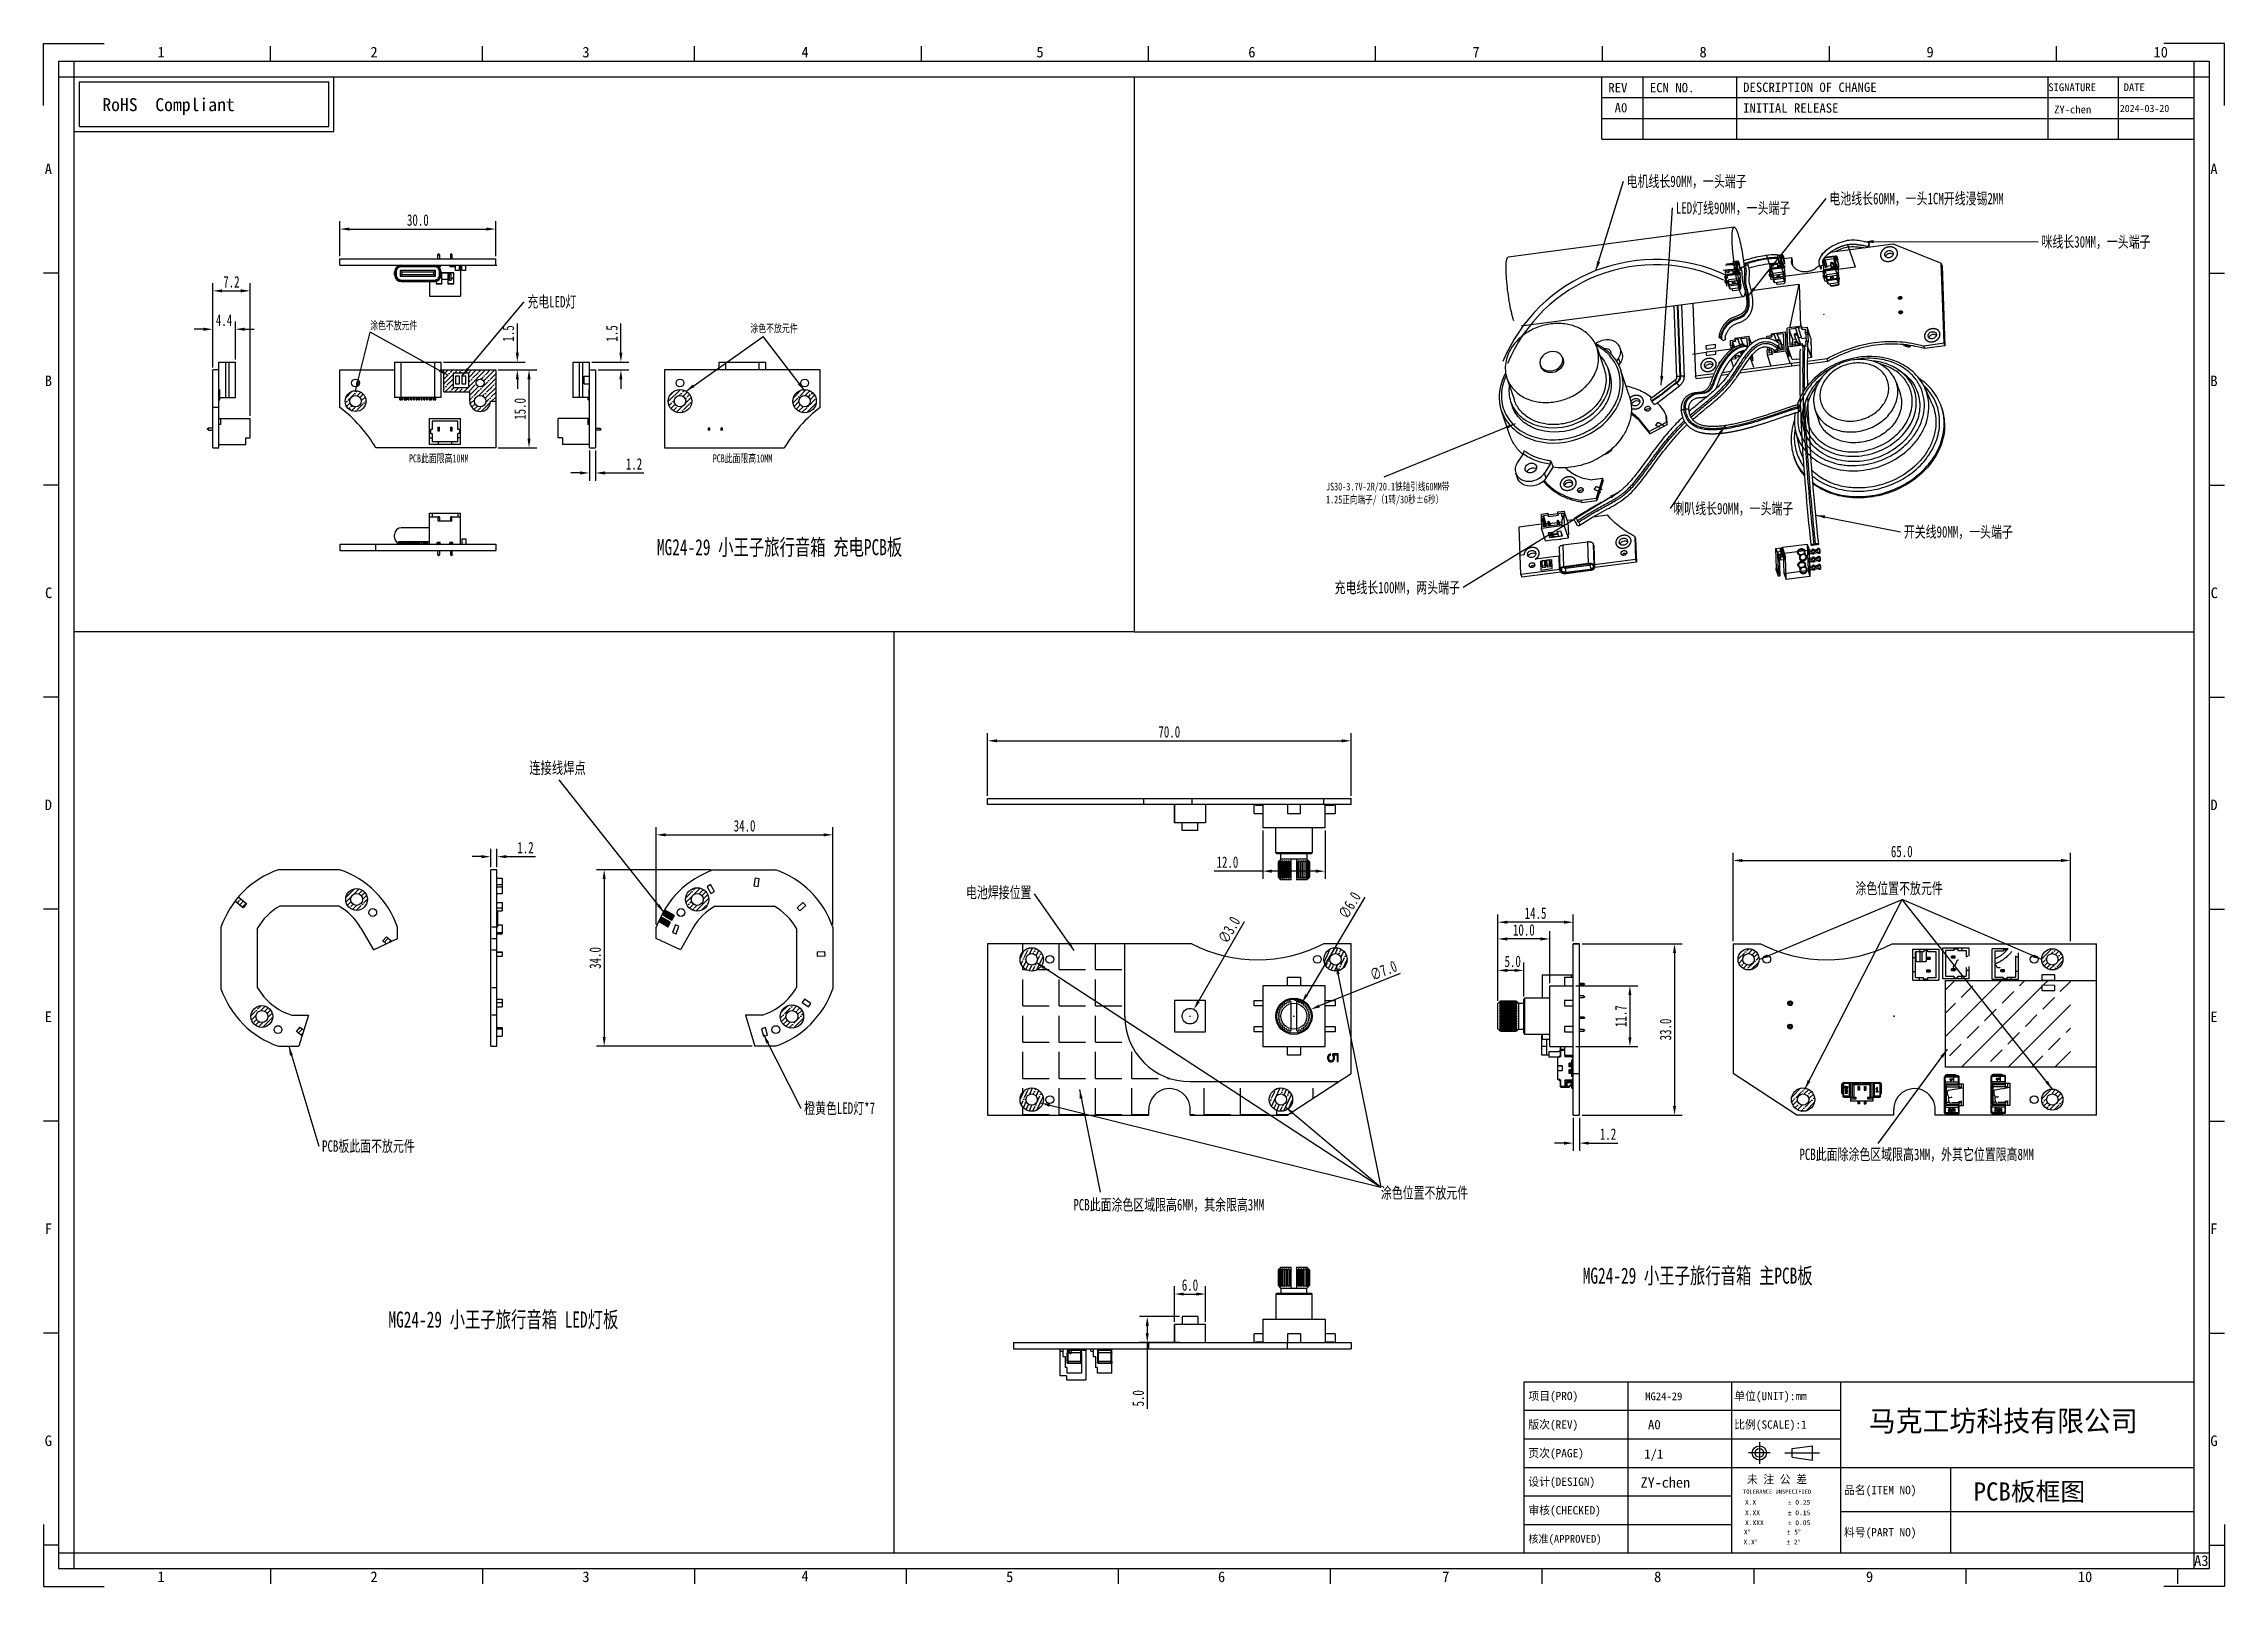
# Model space of a CAD drawing. Header units: millimetres. Extents: x 0 to 420, y 0 to 297.
import ezdxf

# ---------------------------------------------------------------- set-up
doc = ezdxf.new("R2010")
doc.units = ezdxf.units.MM
doc.header["$LTSCALE"] = 23.1
doc.header["$PDMODE"] = 3
doc.header["$PDSIZE"] = 0.5
doc.layers.get('0').update_dxf_attribs({"linetype": 'CONTINUOUS'})
doc.layers.get('DEFPOINTS').update_dxf_attribs({"linetype": 'CONTINUOUS'})
doc.layers.add('06___PRT_ALL_SURFS', color=7, linetype='CONTINUOUS')
doc.styles.get("Standard").update_dxf_attribs({"font": 'txt', "width": 0.7})
doc.styles.add('TEXTSTYLE_2', font='txt')
doc.styles.add('TEXTSTYLE_3', font='gdt')
doc.styles.add('TEXTSTYLE_4', font='txt', dxfattribs={"width": 0.996})
doc.dimstyles.get("Standard").update_dxf_attribs({"dimtxt": 2.2, "dimasz": 1.8, "dimexe": 1.5, "dimexo": 0.5, "dimtad": 1, "dimdec": 1, "dimzin": 0, "dimdsep": 46, "dimtxsty": 'Standard', "dimblk": '_FILLED', "dimcen": 0.09, "dimazin": 0, "dimtp": 0.01, "dimtm": 0.01, "dimtfac": 1, "dimtdec": 1, "dimtofl": 0, "dimtmove": 0, "dimatfit": 3, "dimldrblk": '_FILLED', "dimfxl": 1, "dimtolj": 1, "dimtzin": 0, "dimarcsym": 0})
pattern_1 = [(45, (0, 0), (-0.8980256121069153, 0.8980256121069153), []), (45, (0.8980260000000001, 0), (-0.8980256121069153, 0.8980256121069153), [1.587499999999999, -0.3175, 0, -0.3175])]
pattern_2 = [(45, (-4.164165702899481, 161.8448764100935), (-0.8980256121069153, 0.8980256121069153), []), (45, (-3.266139702899482, 161.8448764100935), (-0.8980256121069153, 0.8980256121069153), [1.587499999999999, -0.3175, 0, -0.3175])]

msp = doc.modelspace()

# ---------------------------------------------------------------- texts
at = {"color": 7, "linetype": 'Continuous', "attachment_point": 1, "line_spacing_factor": 0.9}
for s, insert, char_height, width, style in [('1', (21.9356135443, 296.3912794086), 2.0422918798, 2.0422918798, 'TEXTSTYLE_2'), ('2', (62.9442104275, 296.3908773826), 2.0422918798, 2.0422918798, 'TEXTSTYLE_2'), ('3', (103.7518895268, 296.3912794086), 2.0422918798, 2.0422918798, 'TEXTSTYLE_2'), ('4', (145.9595806557, 296.3912794086), 2.0422918798, 2.0422918798, 'TEXTSTYLE_2'), ('5', (191.1969161682, 296.3912794086), 2.0422918798, 2.0422918798, 'TEXTSTYLE_2'), ('6', (232.0045952676, 296.3912794086), 2.0422918798, 2.0422918798, 'TEXTSTYLE_2'), ('7', (275.1844609972, 296.3912794086), 2.0422918798, 2.0422918798, 'TEXTSTYLE_2'), ('8', (318.9069743179, 296.3912794086), 2.0422918798, 2.0422918798, 'TEXTSTYLE_2'), ('9', (362.6294876386, 296.3912794086), 2.0422918798, 2.0422918798, 'TEXTSTYLE_2'), ('10', (406.3520009593, 296.3912794086), 2.0422918798, 4.0845837597, 'TEXTSTYLE_2'), ('RoHS  Compliant', (11.3050696607, 286.5056220571), 2.5, 37.5, 'TEXTSTYLE_2'), ('A', (0.2163628318, 273.9125176258), 2.0422918798, 2.0422918798, 'TEXTSTYLE_2'), ('A', (417.2973476066001, 273.9125176258), 2.0422918798, 2.0422918798, 'TEXTSTYLE_2'), ('B', (0.2163628318, 233.1048385264), 2.0422918798, 2.0422918798, 'TEXTSTYLE_2'), ('B', (417.2973476066001, 233.1048385264), 2.0422918798, 2.0422918798, 'TEXTSTYLE_2'), ('C', (0.2793597942, 192.2971594271), 2.0422918798, 2.0422918798, 'TEXTSTYLE_2'), ('C', (417.360344569, 192.2971594271), 2.0422918798, 2.0422918798, 'TEXTSTYLE_2'), ('D', (0.2163628318, 151.475277485), 2.0422918798, 2.0422918798, 'TEXTSTYLE_2'), ('D', (417.2973476066001, 151.475277485), 2.0422918798, 2.0422918798, 'TEXTSTYLE_2'), ('E', (0.2163628318, 110.6818012284), 2.0422918798, 2.0422918798, 'TEXTSTYLE_2'), ('E', (417.2973476066001, 110.6675983856), 2.0422918798, 2.0422918798, 'TEXTSTYLE_2'), ('F', (0.2163628318, 69.8599192863), 2.0422918798, 2.0422918798, 'TEXTSTYLE_2'), ('F', (417.2973476066001, 69.8599192863), 2.0422918798, 2.0422918798, 'TEXTSTYLE_2'), ('项目(PRO)', (285.9497361421, 37.4483967421), 1.6, 11.2, 'TEXTSTYLE_2'), ('单位(UNIT):mm', (325.601133005, 37.4483967421), 1.6, 17.6, 'TEXTSTYLE_2'), ('版次(REV)', (285.9497361421, 31.9483967421), 1.6, 11.2, 'TEXTSTYLE_2'), ('比例(SCALE):1', (325.601133005, 31.9483967421), 1.6, 17.6, 'TEXTSTYLE_2'), ('G', (0.2163628318, 29.052240187), 2.0422918798, 2.0422918798, 'TEXTSTYLE_2'), ('页次(PAGE) ', (285.9497361421, 26.4483967421), 1.6, 14.4, 'TEXTSTYLE_2'), ('G', (417.2973476066001, 29.052240187), 2.0422918798, 2.0422918798, 'TEXTSTYLE_2'), ('设计(DESIGN)', (285.9497361421, 20.9483967421), 1.6, 16, 'TEXTSTYLE_2'), ('未 注 公 差', (328.0457421677, 21.4021123933), 1.6, 11.2, 'TEXTSTYLE_2'), ('TOLERANCE UNSPECIFIED', (327.2848279571, 18.6384505907), 0.8, 16.8, 'TEXTSTYLE_2'), ('品名(ITEM NO)', (346.7462255262, 19.3366517293), 1.6, 17.6, 'TEXTSTYLE_2'), ('审核(CHECKED)', (285.9497361421, 15.4483967421), 1.6, 17.6, 'TEXTSTYLE_2'), ('X.X  ', (327.669822875, 16.6511664969), 0.9245332204000001, 4.622666102, 'TEXTSTYLE_2'), ('X.XX  ', (327.669822875, 14.6275819662), 0.9245332204000001, 5.5471993224, 'TEXTSTYLE_2'), ('X.XXX   ', (327.669822875, 12.7138245491), 0.9245332204000001, 7.396265763200001, 'TEXTSTYLE_2'), ('{\\fgdt;`}\\ftxt; 0.25', (335.9431246658, 16.6511664969), 0.9245332204000001, 5.701288192499997, 'TEXTSTYLE_3'), ('{\\fgdt;`}\\ftxt; 0.15', (335.9431246658, 14.6275819662), 0.9245332204000001, 5.701288192499997, 'TEXTSTYLE_3'), ('{\\fgdt;`}\\ftxt; 0.05', (335.9431246658, 12.7138245491), 0.9245332204000001, 5.701288192499997, 'TEXTSTYLE_3'), ('核准(APPROVED)', (285.9497361421, 9.898396742100001), 1.5, 18, 'TEXTSTYLE_2'), ('X.X\\fgdt;{\\fgdt;~}', (327.3862987954, 8.994561649499998), 0.9245332204000001, 3.389955141499996, 'TEXTSTYLE_2'), ('X\\fgdt;{\\fgdt;~}', (327.4591826137, 10.9184463421), 0.9245332204000001, 1.540888700699998, 'TEXTSTYLE_2'), ('{\\fgdt;`}\\ftxt; 2\\fgdt;{\\fgdt;~}', (335.6596005861, 8.994561649499998), 0.9245332204000001, 3.544044011499996, 'TEXTSTYLE_3'), ('{\\fgdt;`}\\ftxt; 5\\fgdt;{\\fgdt;~}', (335.7324844045, 10.9184463421), 0.9245332204000001, 3.544044011499996, 'TEXTSTYLE_3'), ('料号(PART NO)', (346.7462255262, 11.2036636467), 1.6, 17.6, 'TEXTSTYLE_2'), ('A3', (414.1625759532, 5.9784448054), 2.0422918798, 4.0845837597, 'TEXTSTYLE_2'), ('1', (21.9356135443, 2.865803164599998), 2.0422918798, 2.0422918798, 'TEXTSTYLE_2'), ('2', (62.9442104275, 2.8654011387), 2.0422918798, 2.0422918798, 'TEXTSTYLE_2'), ('3', (103.7518895268, 2.865803164599998), 2.0422918798, 2.0422918798, 'TEXTSTYLE_2'), ('4', (145.9595806557, 3.028872183999998), 2.0422918798, 2.0422918798, 'TEXTSTYLE_2'), ('5', (185.3672477255, 2.865803164599998), 2.0422918798, 2.0422918798, 'TEXTSTYLE_2'), ('6', (226.1749268248, 2.865803164599998), 2.0422918798, 2.0422918798, 'TEXTSTYLE_2'), ('7', (269.3547925544, 2.865803164599998), 2.0422918798, 2.0422918798, 'TEXTSTYLE_2'), ('8', (310.1624716537, 2.865803164599998), 2.0422918798, 2.0422918798, 'TEXTSTYLE_2'), ('9', (350.9701507531, 2.865803164599998), 2.0422918798, 2.0422918798, 'TEXTSTYLE_2'), ('10', (391.7778298524, 2.865803164599998), 2.0422918798, 4.0845837597, 'TEXTSTYLE_2')]:
    msp.add_mtext(s, dxfattribs=dict(at, insert=insert, char_height=char_height, width=width, style=style))
at = {"color": 7, "linetype": 'Continuous', "attachment_point": 1, "style": 'TEXTSTYLE_2'}
for s, insert, char_height, width in [('REV', (301.3528955182, 289.4232118458), 1.8, 5.4), ('ECN NO.', (309.3528955182, 289.4232118458), 1.8, 12.6), (' DESCRIPTION OF CHANGE', (326.0847369154, 289.4978094106999), 1.8, 39.6), ('SIGNATURE', (386.0847369154, 289.3478094107), 1.5, 13.5), (' DATE', (399.5847369154, 289.3478094107), 1.5, 7.5)]:
    msp.add_mtext(s, dxfattribs=dict(at, insert=insert, char_height=char_height, width=width))
at = {"color": 5, "linetype": 'Continuous', "attachment_point": 1, "style": 'TEXTSTYLE_2'}
for s, insert, char_height, width, line_spacing_factor in [('A0', (302.566346656, 285.5724069755), 1.8, 3.6, 0.9), ('ZY-chen', (387.2097977937, 285.0763364946), 1.5, 10.5, 0.9), ('2024-03-20', (399.8579563965, 285.2232118458), 1.399999999999999, 14, 0.9), ('{\\fSimSun|b0|i0|c134|p2;PCB板框图}', (371.7179164547, 20.01254684862897), 3.5, 26.16356316519307, 1.0000002)]:
    msp.add_mtext(s, dxfattribs=dict(at, insert=insert, char_height=char_height, width=width, line_spacing_factor=line_spacing_factor))
at = {"color": 5, "linetype": 'Continuous', "insert": (326.0847369154, 285.4978094107), "char_height": 1.8, "width": 28.8, "attachment_point": 1, "style": 'TEXTSTYLE_2'}
msp.add_mtext(' INITIAL RELEASE', dxfattribs=at)
at = {"color": 5, "char_height": 2.2}
for s, insert, attachment_point in [('{\\fSimSun|b0|i0|c134|p2;电机线长90MM，一头端子}', (304.8897361952922, 271.5957658553634), 1), ('{\\fSimSun|b0|i0|c134|p2;LED灯线90MM，一头端子}', (314.3551672145068, 266.4631491729783), 1), ('{\\fSimSun|b0|i0|c134|p2;咪线长}30MM{\\fSimSun|b0|i0|c134|p2;，一头端子}', (384.7760556111209, 259.9483411453239), 1), ('{\\fSimSun|b0|i0|c134|p2;充电LED灯}', (93.1587963159163, 248.405363002948), 1), ('{\\fSimSun|b0|i0|c134|p2;喇叭线长90MM，一头端子}', (313.8826247122752, 208.5973872569653), 1), ('{\\fSimSun|b0|i0|c134|p2;开关线90MM，一头端子}', (358.2621573925762, 204.1107510307725), 1), ('{\\fSimSun|b0|i0|c134|p2;充电线长100MM，两头端子}', (272.7727266790616, 193.3885177041425), 3), ('{\\fSimSun|b0|i0|c134|p2;橙黄色LED灯*7}', (146.479505376129, 93.15726934294943), 1), ('{\\fSimSun|b0|i0|c134|p2;PCB板此面不放元件}', (53.62356231913691, 85.86657716597666), 1)]:
    msp.add_mtext(s, dxfattribs=dict(at, insert=insert, attachment_point=attachment_point))
at = {"color": 5, "insert": (343.9230508451665, 268.2746930686853), "char_height": 2.2, "width": 42.82541184393465, "attachment_point": 1}
msp.add_mtext('{\\fSimSun|b0|i0|c134|p2;电池线长60MM，一头1CM开线浸锡2MM}', dxfattribs=at)
at = {"attachment_point": 1}
for s, width, insert, char_height in [('{\\fSimSun|b0|i0|c134|p2;涂色不放元件}', 11.92944840668952, (62.88406350233595, 243.5213814570905), 1.547517424506863), ('{\\fSimSun|b0|i0|c134|p2;涂色不放元件}', 11.92944840668952, (136.1212922572028, 242.9732221678257), 1.547517424506863), ('{\\fSimSun|b0|i0|c134|p2;PCB此面限高10MM}', 11.92944840668952, (70.35746003184408, 217.9243826472555), 1.547517424506863), ('{\\fSimSun|b0|i0|c134|p2;PCB此面限高10MM}', 11.92944840668952, (128.8585419105664, 217.9272668995138), 1.547517424506863), ('JS30-3.7V-2R/20.1{\\fSimSun|b0|i0|c134|p2;铁轴引线}60MM{\\fSimSun|b0|i0|c134|p2;带}1.25{\\fSimSun|b0|i0|c134|p2;正向端子}/{\\fSimSun|b0|i0|c134|p2;（}1{\\fSimSun|b0|i0|c134|p2;转}/30{\\fSimSun|b0|i0|c134|p2;秒}±6{\\fSimSun|b0|i0|c134|p2;秒）}', 24.32074243968782, (246.9803539697049, 212.4786470801566), 1.493549655971984), ('{\\fSimSun|b0|i0|c134|p2;MG24-29 小王子旅行音箱 充电PCB板}', 50.71456764572324, (118.1182306055978, 201.606928464504), 3.095034849013726), ('{\\fSimSun|b0|i0|c134|p2;连接线焊点}', 14.19097398252597, (93.53654019988151, 158.7137941327798), 2.278104855267939), ('{\\fSimSun|b0|i0|c134|p2;MG24-29 小王子旅行音箱 主PCB板}', 50.71456764572324, (296.4170419888457, 61.36358202068677), 3.095034849013726), ('{\\fSimSun|b0|i0|c134|p2;MG24-29 小王子旅行音箱 LED灯板}', 50.71456764572324, (66.40694971629159, 52.91502694194732), 3.095034849013726)]:
    msp.add_mtext_dynamic_manual_height_columns(s, width=width, gutter_width=1, heights=[0], dxfattribs=dict(at, insert=insert, char_height=char_height))
at = {"color": 7, "linetype": 'Continuous', "char_height": 2.2}
for s, insert, attachment_point in [('{\\fSimSun|b0|i0|c134|p2;电池焊接位置}', (190.2403893541623, 132.2430888149201), 9), ('{\\fSimSun|b0|i0|c134|p2;涂色位置不放元件}', (348.9498209282156, 135.4843616156777), 1), ('{\\fSimSun|b0|i0|c134|p2;PCB此面除涂色区域限高3MM，外其它位置限高8MM}', (338.1590934664546, 84.27122534253886), 1), ('{\\fSimSun|b0|i0|c134|p2;涂色位置不放元件}', (257.546107644258, 76.86662775684644), 1), ('{\\fSimSun|b0|i0|c134|p2;PCB此面涂色区域限高6MM，其余限高3MM}', (198.3260760256271, 74.57207642355887), 1)]:
    msp.add_mtext(s, dxfattribs=dict(at, insert=insert, attachment_point=attachment_point))
at = {"color": 3, "linetype": 'Continuous', "attachment_point": 1}
for s, insert, char_height, width, line_spacing_factor, style in [('MG24-29', (308.4590622104, 37.3401609413), 1.5, 10.5, 0.9, 'TEXTSTYLE_2'), ('马克工坊科技有限公司', (351.5164119791728, 33.8368386667411), 4, 69.4606709338604, 0.8433732, 'TEXTSTYLE_4'), ('A0', (308.9881915353, 32.04908926050001), 1.8, 3.6, 0.9, 'TEXTSTYLE_2'), ('1/1', (308.2681915353, 26.3590892605), 1.8, 5.4, 0.9, 'TEXTSTYLE_2'), ('ZY-chen', (307.5639613235, 21.0019417782), 2, 14, 0.9, 'TEXTSTYLE_2')]:
    msp.add_mtext(s, dxfattribs=dict(at, insert=insert, char_height=char_height, width=width, line_spacing_factor=line_spacing_factor, style=style))

# ---------------------------------------------------------------- blocks, each defined once
blk = doc.blocks.new('_FILLED')
at = {"color": 0, "linetype": 'ByBlock'}
blk.add_solid([(0, 0), (-1, 0.1666666667), (-1, -0.1666666667)], dxfattribs=at)
blk = doc.blocks.new('*D1')
at = {"color": 0, "lineweight": -2}
for p, q in [((57.07390662204424, 256.0504204691815), (57.07390662204424, 262.7989656508198)), ((58.87390662204424, 261.2989656508198), (85.27390662204425, 261.2989656508198)), ((87.07390662204423, 256.0504204691815), (87.07390662204423, 262.7989656508198))]:
    blk.add_line(p, q, dxfattribs=at)
at = {"layer": 'DEFPOINTS', "color": 0}
for p in [(87.07390662204423, 261.2989656508198), (57.07390662204424, 255.5504204691815), (87.07390662204423, 255.5504204691815)]:
    blk.add_point(p, dxfattribs=at)
at = {"color": 0, "lineweight": -2, "xscale": 1.8, "yscale": 1.8, "zscale": 1.8, "rotation": 180}
blk.add_blockref('_FILLED', (57.07390662204424, 261.2989656508198), dxfattribs=at)
at = {"color": 0, "lineweight": -2, "xscale": 1.8, "yscale": 1.8, "zscale": 1.8}
blk.add_blockref('_FILLED', (87.07390662204423, 261.2989656508198), dxfattribs=at)
at = {"color": 5, "insert": (72.07390662204423, 263.0239656508198), "char_height": 2.2, "attachment_point": 5}
blk.add_mtext('\\A1;30.0', dxfattribs=at)
blk = doc.blocks.new('*D2')
at = {"color": 0, "lineweight": -2}
for p, q in [((87.57390662204426, 234.1731270161816), (94.98692750959074, 234.1731270161816)), ((93.48692750959076, 220.9731270161817), (93.48692750959074, 232.3731270161816)), ((87.57390662204426, 219.1731270161816), (94.98692750959076, 219.1731270161816))]:
    blk.add_line(p, q, dxfattribs=at)
at = {"layer": 'DEFPOINTS', "color": 0}
for p in [(87.07390662204428, 234.1731270161816), (93.48692750959074, 234.1731270161816), (87.07390662204428, 219.1731270161816)]:
    blk.add_point(p, dxfattribs=at)
at = {"color": 0, "lineweight": -2, "xscale": 1.8, "yscale": 1.8, "zscale": 1.8}
for p, rotation in [((93.48692750959074, 234.1731270161816), 90), ((93.48692750959076, 219.1731270161816), 270)]:
    blk.add_blockref('_FILLED', p, dxfattribs=dict(at, rotation=rotation))
at = {"color": 5, "insert": (91.76192750959079, 226.6731270161816), "char_height": 2.2, "attachment_point": 5, "rotation": 90}
blk.add_mtext('\\A1;15.0', dxfattribs=at)
blk = doc.blocks.new('*D3')
at = {"color": 0, "lineweight": -2}
for p, q in [((91.2368071758938, 237.4971270161816), (91.2368071758938, 243.1137936828483)), ((77.04372491064426, 235.6971270161817), (92.7368071758938, 235.6971270161817)), ((87.57390662204426, 234.1731270161816), (92.7368071758938, 234.1731270161816)), ((91.2368071758938, 232.3731270161816), (91.2368071758938, 230.5731270161817))]:
    blk.add_line(p, q, dxfattribs=at)
at = {"layer": 'DEFPOINTS', "color": 0}
for p in [(76.54372491064426, 235.6971270161817), (91.2368071758938, 235.6971270161817), (87.07390662204428, 234.1731270161816)]:
    blk.add_point(p, dxfattribs=at)
at = {"color": 0, "lineweight": -2, "xscale": 1.8, "yscale": 1.8, "zscale": 1.8}
for p, rotation in [((91.2368071758938, 235.6971270161817), 270), ((91.2368071758938, 234.1731270161816), 90)]:
    blk.add_blockref('_FILLED', p, dxfattribs=dict(at, rotation=rotation))
at = {"color": 5, "insert": (89.51180717589386, 241.2054603495149), "char_height": 2.2, "attachment_point": 5, "rotation": 90}
blk.add_mtext('\\A1;1.5', dxfattribs=at)
blk = doc.blocks.new('*D4')
at = {"color": 0, "lineweight": -2}
for p, q in [((30.76939158074424, 242.014532710325), (28.96939158074424, 242.014532710325)), ((32.56939158074424, 234.6731270161815), (32.56939158074424, 243.5145327103251)), ((36.92939158074425, 236.1971270161815), (36.92939158074425, 243.5145327103251)), ((38.72939158074423, 242.014532710325), (40.52939158074425, 242.014532710325))]:
    blk.add_line(p, q, dxfattribs=at)
at = {"layer": 'DEFPOINTS', "color": 0}
for p in [(36.92939158074425, 242.014532710325), (36.92939158074425, 235.6971270161815), (32.56939158074424, 234.1731270161815)]:
    blk.add_point(p, dxfattribs=at)
at = {"color": 0, "lineweight": -2, "xscale": 1.8, "yscale": 1.8, "zscale": 1.8}
blk.add_blockref('_FILLED', (32.56939158074424, 242.014532710325), dxfattribs=at)
at = {"color": 0, "lineweight": -2, "xscale": 1.8, "yscale": 1.8, "zscale": 1.8, "rotation": 180}
blk.add_blockref('_FILLED', (36.92939158074425, 242.014532710325), dxfattribs=at)
at = {"color": 5, "insert": (34.74939158074424, 243.7395327103251), "char_height": 2.2, "attachment_point": 5}
blk.add_mtext('\\A1;4.4', dxfattribs=at)
blk = doc.blocks.new('*D5')
at = {"color": 0, "lineweight": -2}
for p, q in [((32.56939158074424, 234.6731270161815), (32.56939158074424, 250.9043934263409)), ((34.36939158074423, 249.4043934263409), (37.96939158074425, 249.4043934263409)), ((39.76939158074424, 225.3398002364815), (39.76939158074424, 250.9043934263409))]:
    blk.add_line(p, q, dxfattribs=at)
at = {"layer": 'DEFPOINTS', "color": 0}
for p in [(39.76939158074424, 249.4043934263409), (32.56939158074424, 234.1731270161815), (39.76939158074424, 224.8398002364815)]:
    blk.add_point(p, dxfattribs=at)
at = {"color": 0, "lineweight": -2, "xscale": 1.8, "yscale": 1.8, "zscale": 1.8, "rotation": 180}
blk.add_blockref('_FILLED', (32.56939158074424, 249.4043934263409), dxfattribs=at)
at = {"color": 0, "lineweight": -2, "xscale": 1.8, "yscale": 1.8, "zscale": 1.8}
blk.add_blockref('_FILLED', (39.76939158074424, 249.4043934263409), dxfattribs=at)
at = {"color": 5, "insert": (36.16939158074424, 251.1293934263409), "char_height": 2.2, "attachment_point": 5}
blk.add_mtext('\\A1;7.2', dxfattribs=at)
blk = doc.blocks.new('*D6')
at = {"color": 0, "lineweight": -2}
for p, q in [((111.1797688942998, 237.4971270161816), (111.1797688942998, 243.1137936828483)), ((105.6063938409443, 235.6971270161817), (112.6797688942998, 235.6971270161817)), ((106.8063938409443, 234.1731270161816), (112.6797688942998, 234.1731270161816)), ((111.1797688942998, 232.3731270161816), (111.1797688942998, 230.5731270161817))]:
    blk.add_line(p, q, dxfattribs=at)
at = {"layer": 'DEFPOINTS', "color": 0}
for p in [(105.1063938409443, 235.6971270161817), (111.1797688942998, 235.6971270161817), (106.3063938409443, 234.1731270161816)]:
    blk.add_point(p, dxfattribs=at)
at = {"color": 0, "lineweight": -2, "xscale": 1.8, "yscale": 1.8, "zscale": 1.8}
for p, rotation in [((111.1797688942998, 235.6971270161817), 270), ((111.1797688942998, 234.1731270161816), 90)]:
    blk.add_blockref('_FILLED', p, dxfattribs=dict(at, rotation=rotation))
at = {"color": 5, "insert": (109.4547688942998, 241.2054603495149), "char_height": 2.2, "attachment_point": 5, "rotation": 90}
blk.add_mtext('\\A1;1.5', dxfattribs=at)
blk = doc.blocks.new('*D8')
at = {"color": 0, "lineweight": -2}
for p, q in [((105.1063938409442, 218.6731270161815), (105.1063938409442, 212.8452000543434)), ((106.3063938409442, 218.6731270161815), (106.3063938409442, 212.8452000543434)), ((103.3063938409442, 214.3452000543434), (101.5063938409442, 214.3452000543434)), ((108.1063938409442, 214.3452000543434), (115.6159144050403, 214.3452000543434))]:
    blk.add_line(p, q, dxfattribs=at)
at = {"layer": 'DEFPOINTS', "color": 0}
for p in [(105.1063938409442, 219.1731270161815), (106.3063938409442, 219.1731270161815), (105.1063938409442, 214.3452000543434)]:
    blk.add_point(p, dxfattribs=at)
at = {"color": 0, "lineweight": -2, "xscale": 1.8, "yscale": 1.8, "zscale": 1.8}
blk.add_blockref('_FILLED', (105.1063938409442, 214.3452000543434), dxfattribs=at)
at = {"color": 0, "lineweight": -2, "xscale": 1.8, "yscale": 1.8, "zscale": 1.8, "rotation": 180}
blk.add_blockref('_FILLED', (106.3063938409442, 214.3452000543434), dxfattribs=at)
at = {"color": 5, "insert": (113.7075810717069, 216.0702000543434), "char_height": 2.2, "attachment_point": 5}
blk.add_mtext('\\A1;1.2', dxfattribs=at)
blk = doc.blocks.new('*D13')
at = {"color": 0, "lineweight": -2}
for p, q in [((294.5843641076383, 90.20637890815789), (294.5843641076383, 83.82850420731256)), ((295.7843641076382, 90.20637890815789), (295.7843641076382, 83.82850420731256)), ((292.7843641076383, 85.32850420731255), (290.9843641076383, 85.32850420731255)), ((297.5843641076382, 85.32850420731255), (303.2010307743048, 85.32850420731255))]:
    blk.add_line(p, q, dxfattribs=at)
at = {"layer": 'DEFPOINTS', "color": 0}
for p in [(294.5843641076383, 90.70637890815786), (295.7843641076382, 90.70637890815786), (295.7843641076382, 85.32850420731255)]:
    blk.add_point(p, dxfattribs=at)
at = {"color": 0, "lineweight": -2, "xscale": 1.8, "yscale": 1.8, "zscale": 1.8}
blk.add_blockref('_FILLED', (294.5843641076383, 85.32850420731255), dxfattribs=at)
at = {"color": 0, "lineweight": -2, "xscale": 1.8, "yscale": 1.8, "zscale": 1.8, "rotation": 180}
blk.add_blockref('_FILLED', (295.7843641076382, 85.32850420731255), dxfattribs=at)
at = {"color": 5, "insert": (301.2926974409717, 87.05350420731254), "char_height": 2.2, "attachment_point": 5}
blk.add_mtext('\\A1;1.2', dxfattribs=at)
blk = doc.blocks.new('*D14')
at = {"color": 0, "lineweight": -2}
for p, q in [((280.0843641074918, 112.7172011640985), (280.0843641074918, 129.355817112676)), ((292.7843641076383, 127.855817112676), (281.8843641074918, 127.855817112676)), ((294.5843641076383, 124.2063789081578), (294.5843641076383, 129.355817112676))]:
    blk.add_line(p, q, dxfattribs=at)
at = {"layer": 'DEFPOINTS', "color": 0}
for p in [(280.0843641074918, 127.855817112676), (294.5843641076383, 123.7063789081578), (280.0843641074918, 112.2172011640985)]:
    blk.add_point(p, dxfattribs=at)
at = {"color": 0, "lineweight": -2, "xscale": 1.8, "yscale": 1.8, "zscale": 1.8, "rotation": 180}
blk.add_blockref('_FILLED', (280.0843641074918, 127.855817112676), dxfattribs=at)
at = {"color": 0, "lineweight": -2, "xscale": 1.8, "yscale": 1.8, "zscale": 1.8}
blk.add_blockref('_FILLED', (294.5843641076383, 127.855817112676), dxfattribs=at)
at = {"color": 5, "insert": (287.334364107565, 129.580817112676), "char_height": 2.2, "attachment_point": 5}
blk.add_mtext('\\A1;14.5', dxfattribs=at)
blk = doc.blocks.new('*D15')
at = {"color": 0, "lineweight": -2}
for p, q in [((280.0843641076383, 112.7172011642578), (280.0843641076383, 120.0788173327892)), ((283.2843641076383, 118.5788173327892), (281.8843641076383, 118.5788173327892)), ((285.0843641076383, 113.5662555750578), (285.0843641076383, 120.0788173327892))]:
    blk.add_line(p, q, dxfattribs=at)
at = {"layer": 'DEFPOINTS', "color": 0}
for p in [(280.0843641076383, 118.5788173327892), (280.0843641076383, 112.2172011642578), (285.0843641076383, 113.0662555750578)]:
    blk.add_point(p, dxfattribs=at)
at = {"color": 0, "lineweight": -2, "xscale": 1.8, "yscale": 1.8, "zscale": 1.8, "rotation": 180}
blk.add_blockref('_FILLED', (280.0843641076383, 118.5788173327892), dxfattribs=at)
at = {"color": 0, "lineweight": -2, "xscale": 1.8, "yscale": 1.8, "zscale": 1.8}
blk.add_blockref('_FILLED', (285.0843641076383, 118.5788173327892), dxfattribs=at)
at = {"color": 5, "insert": (282.9318669197974, 120.3038173327892), "char_height": 2.2, "attachment_point": 5}
blk.add_mtext('\\A1;5.0', dxfattribs=at)
blk = doc.blocks.new('*D16')
at = {"color": 0, "lineweight": -2}
for p, q in [((280.0843641076383, 116.1162555750578), (280.0843641076383, 126.1288433694967)), ((290.0843641076383, 116.1162555750578), (290.0843641076383, 126.1288433694967)), ((288.2843641076383, 124.6288433694967), (281.8843641076383, 124.6288433694967))]:
    blk.add_line(p, q, dxfattribs=at)
at = {"layer": 'DEFPOINTS', "color": 0}
for p in [(280.0843641076383, 124.6288433694967), (280.0843641076383, 115.6162555750578), (290.0843641076383, 115.6162555750578)]:
    blk.add_point(p, dxfattribs=at)
at = {"color": 0, "lineweight": -2, "xscale": 1.8, "yscale": 1.8, "zscale": 1.8, "rotation": 180}
blk.add_blockref('_FILLED', (280.0843641076383, 124.6288433694967), dxfattribs=at)
at = {"color": 0, "lineweight": -2, "xscale": 1.8, "yscale": 1.8, "zscale": 1.8}
blk.add_blockref('_FILLED', (290.0843641076383, 124.6288433694967), dxfattribs=at)
at = {"color": 5, "insert": (285.0843641076383, 126.3538433694967), "char_height": 2.2, "attachment_point": 5}
blk.add_mtext('\\A1;10.0', dxfattribs=at)
blk = doc.blocks.new('*D17')
at = {"color": 0, "lineweight": -2}
for p, q in [((234.7982703994462, 145.5047705750438), (234.7982703994462, 136.1869128643184)), ((246.7982703994462, 145.5047705750438), (246.7982703994462, 136.1869128643184)), ((234.7982703994462, 137.6869128643184), (225.4448406458712, 137.6869128643184)), ((244.9982703994462, 137.6869128643184), (236.5982703994462, 137.6869128643184))]:
    blk.add_line(p, q, dxfattribs=at)
at = {"layer": 'DEFPOINTS', "color": 0}
for p in [(234.7982703994462, 146.0047705750438), (246.7982703994462, 146.0047705750438), (246.7982703994462, 137.6869128643184)]:
    blk.add_point(p, dxfattribs=at)
at = {"color": 0, "lineweight": -2, "xscale": 1.8, "yscale": 1.8, "zscale": 1.8, "rotation": 180}
blk.add_blockref('_FILLED', (234.7982703994462, 137.6869128643184), dxfattribs=at)
at = {"color": 0, "lineweight": -2, "xscale": 1.8, "yscale": 1.8, "zscale": 1.8}
blk.add_blockref('_FILLED', (246.7982703994462, 137.6869128643184), dxfattribs=at)
at = {"color": 5, "insert": (227.9948406458711, 139.4119128643184), "char_height": 2.2, "attachment_point": 5}
blk.add_mtext('\\A1;12.0', dxfattribs=at)
blk = doc.blocks.new('*D18')
at = {"color": 0, "lineweight": -2}
for p, q in [((295.0843641076383, 115.6162555750579), (307.0095497401563, 115.6162555750579)), ((305.5095497401563, 113.8162555750579), (305.5095497401563, 105.7162555750579)), ((295.0843641076383, 103.9162555750579), (307.0095497401563, 103.9162555750579))]:
    blk.add_line(p, q, dxfattribs=at)
at = {"layer": 'DEFPOINTS', "color": 0}
for p in [(294.5843641076383, 115.6162555750579), (294.5843641076383, 103.9162555750579), (305.5095497401563, 103.9162555750579)]:
    blk.add_point(p, dxfattribs=at)
at = {"color": 0, "lineweight": -2, "xscale": 1.8, "yscale": 1.8, "zscale": 1.8}
for p, rotation in [((305.5095497401563, 115.6162555750579), 90), ((305.5095497401563, 103.9162555750579), 270)]:
    blk.add_blockref('_FILLED', p, dxfattribs=dict(at, rotation=rotation))
at = {"color": 5, "insert": (303.7845497401562, 109.7662555750578), "char_height": 2.2, "attachment_point": 5, "rotation": 90}
blk.add_mtext('\\A1;11.7', dxfattribs=at)
blk = doc.blocks.new('*D19')
at = {"color": 0, "lineweight": -2}
for p, q in [((261.2864469582361, 117.9982729196509), (245.7161494351468, 111.7422276877702)), ((240.7082703994462, 109.7662555750578), (240.8882703994462, 109.7662555750578)), ((240.7982703994462, 109.6762555750578), (240.7982703994462, 109.8562555750578))]:
    blk.add_line(p, q, dxfattribs=at)
at = {"layer": 'DEFPOINTS', "color": 0}
for p in [(244.0459263664183, 111.0711428193019), (237.5506144324742, 108.4613683308138)]:
    blk.add_point(p, dxfattribs=at)
at = {"color": 0, "lineweight": -2, "xscale": 1.8, "yscale": 1.8, "zscale": 1.8, "rotation": 201.8899436865146}
blk.add_blockref('_FILLED', (244.0459263664183, 111.0711428193019), dxfattribs=at)
at = {"color": 5, "insert": (258.0390131743439, 118.5525080656075), "char_height": 2.2, "attachment_point": 5, "rotation": 21.889943686514652}
blk.add_mtext('\\A1;∅7.0', dxfattribs=at)
blk = doc.blocks.new('*D20')
at = {"color": 0, "lineweight": -2}
for p, q in [((254.4406786466939, 132.6537774780327), (243.2554924529766, 113.8898688842816)), ((240.7082703994462, 109.7677122023578), (240.8882703994462, 109.7677122023578)), ((240.7982703994462, 109.6777122023578), (240.7982703994462, 109.8577122023578))]:
    blk.add_line(p, q, dxfattribs=at)
blk.add_arc((240.7982703994462, 109.7677122023578), 2.998970298999991, 55.83065253967858, 87.8585106365297, dxfattribs=at)
at = {"layer": 'DEFPOINTS', "color": 0}
for p in [(242.3338364683008, 112.3437284489034), (239.2627043305917, 107.1916959558123)]:
    blk.add_point(p, dxfattribs=at)
at = {"color": 0, "lineweight": -2, "xscale": 1.8, "yscale": 1.8, "zscale": 1.8, "rotation": 239.2007845835968}
blk.add_blockref('_FILLED', (242.3338364683008, 112.3437284489034), dxfattribs=at)
at = {"color": 5, "insert": (251.5218601014991, 131.1261973400351), "char_height": 2.2, "attachment_point": 5, "rotation": 59.2007845835968}
blk.add_mtext('\\A1;∅6.0', dxfattribs=at)
blk = doc.blocks.new('*D21')
at = {"color": 0, "lineweight": -2}
for p, q in [((231.2104454671764, 127.9598892057683), (222.4263024548933, 112.6329648884075)), ((220.6953979508464, 109.7698490317579), (220.8753979508462, 109.7698490317579)), ((220.7853979508462, 109.6798490317578), (220.7853979508463, 109.8598490317579))]:
    blk.add_line(p, q, dxfattribs=at)
at = {"layer": 'DEFPOINTS', "color": 0}
for p in [(221.531263634504, 111.0712653302349), (220.0395322671885, 108.4684327332808)]:
    blk.add_point(p, dxfattribs=at)
at = {"color": 0, "lineweight": -2, "xscale": 1.8, "yscale": 1.8, "zscale": 1.8, "rotation": 240.182182527505}
blk.add_blockref('_FILLED', (221.531263634504, 111.0712653302349), dxfattribs=at)
at = {"color": 5, "insert": (228.3182191558393, 126.3825402457131), "char_height": 2.2, "attachment_point": 5, "rotation": 60.18218252750504}
blk.add_mtext('\\A1;∅3.0', dxfattribs=at)
blk = doc.blocks.new('*D22')
at = {"color": 0, "lineweight": -2}
for p, q in [((217.7848593274462, 50.93449212825784), (217.7848593274462, 57.77555453939339)), ((219.5848593274462, 56.2755545393934), (221.9859365742462, 56.2755545393934)), ((223.7859365742462, 50.93449212825784), (223.7859365742462, 57.77555453939339))]:
    blk.add_line(p, q, dxfattribs=at)
at = {"layer": 'DEFPOINTS', "color": 0}
for p in [(223.7859365742462, 56.2755545393934), (217.7848593274462, 50.43449212825787), (223.7859365742462, 50.43449212825787)]:
    blk.add_point(p, dxfattribs=at)
at = {"color": 0, "lineweight": -2, "xscale": 1.8, "yscale": 1.8, "zscale": 1.8, "rotation": 180}
blk.add_blockref('_FILLED', (217.7848593274462, 56.2755545393934), dxfattribs=at)
at = {"color": 0, "lineweight": -2, "xscale": 1.8, "yscale": 1.8, "zscale": 1.8}
blk.add_blockref('_FILLED', (223.7859365742462, 56.2755545393934), dxfattribs=at)
at = {"color": 5, "insert": (220.7853979508462, 58.00055453939338), "char_height": 2.2, "attachment_point": 5}
blk.add_mtext('\\A1;6.0', dxfattribs=at)
blk = doc.blocks.new('*D23')
at = {"color": 0, "lineweight": -2}
for p, q in [((218.7853979750463, 51.93449212825789), (211.0541474861466, 51.93449212825789)), ((218.7853979750463, 46.93449212825789), (211.0541474861466, 46.93449212825789)), ((212.5541474861466, 50.1344921282579), (212.5541474861466, 48.73449212825788)), ((212.5541474861466, 46.93449212825789), (212.5541474861466, 34.16519653697616))]:
    blk.add_line(p, q, dxfattribs=at)
at = {"layer": 'DEFPOINTS', "color": 0}
for p in [(219.2853979750463, 51.93449212825789), (212.5541474861466, 46.93449212825789), (219.2853979750463, 46.93449212825789)]:
    blk.add_point(p, dxfattribs=at)
at = {"color": 0, "lineweight": -2, "xscale": 1.8, "yscale": 1.8, "zscale": 1.8}
for p, rotation in [((212.5541474861466, 51.93449212825789), 90), ((212.5541474861466, 46.93449212825789), 270)]:
    blk.add_blockref('_FILLED', p, dxfattribs=dict(at, rotation=rotation))
at = {"color": 5, "insert": (210.8291474861465, 36.20186320364275), "char_height": 2.2, "attachment_point": 5, "rotation": 90}
blk.add_mtext('\\A1;5.0', dxfattribs=at)
blk = doc.blocks.new('*D25')
at = {"color": 0, "lineweight": -2}
for p, q in [((181.7982703994462, 152.2047705750438), (181.7982703994462, 164.2747640689817)), ((251.7982703994462, 152.2047705750438), (251.7982703994462, 164.2747640689817)), ((183.5982703994462, 162.7747640689817), (249.9982703994462, 162.7747640689817))]:
    blk.add_line(p, q, dxfattribs=at)
at = {"layer": 'DEFPOINTS', "color": 0}
for p in [(251.7982703994462, 162.7747640689817), (181.7982703994462, 151.7047705750438), (251.7982703994462, 151.7047705750438)]:
    blk.add_point(p, dxfattribs=at)
at = {"color": 0, "lineweight": -2, "xscale": 1.8, "yscale": 1.8, "zscale": 1.8, "rotation": 180}
blk.add_blockref('_FILLED', (181.7982703994462, 162.7747640689817), dxfattribs=at)
at = {"color": 0, "lineweight": -2, "xscale": 1.8, "yscale": 1.8, "zscale": 1.8}
blk.add_blockref('_FILLED', (251.7982703994462, 162.7747640689817), dxfattribs=at)
at = {"color": 5, "insert": (216.7982703994462, 164.4997640689817), "char_height": 2.2, "attachment_point": 5}
blk.add_mtext('\\A1;70.0', dxfattribs=at)
blk = doc.blocks.new('*D26')
at = {"color": 0, "lineweight": -2}
for p, q in [((296.2843641076383, 123.7063789081579), (315.6022487316615, 123.7063789081579)), ((314.1022487316615, 121.9063789081579), (314.1022487316615, 92.5063789081579)), ((296.2843641076383, 90.7063789081579), (315.6022487316615, 90.7063789081579))]:
    blk.add_line(p, q, dxfattribs=at)
at = {"layer": 'DEFPOINTS', "color": 0}
for p in [(295.7843641076383, 123.7063789081579), (295.7843641076383, 90.7063789081579), (314.1022487316615, 90.7063789081579)]:
    blk.add_point(p, dxfattribs=at)
at = {"color": 0, "lineweight": -2, "xscale": 1.8, "yscale": 1.8, "zscale": 1.8}
for p, rotation in [((314.1022487316615, 123.7063789081579), 90), ((314.1022487316615, 90.7063789081579), 270)]:
    blk.add_blockref('_FILLED', p, dxfattribs=dict(at, rotation=rotation))
at = {"color": 5, "insert": (312.3772487316614, 107.2063789081578), "char_height": 2.2, "attachment_point": 5, "rotation": 90}
blk.add_mtext('\\A1;33.0', dxfattribs=at)
blk = doc.blocks.new('*D28')
at = {"color": 0, "lineweight": -2}
for p, q in [((84.30377580756704, 140.4777090158309), (82.50377580756704, 140.4777090158309)), ((86.10377580756702, 138.4735001716085), (86.10377580756702, 141.9777090158309)), ((87.30377580756702, 138.4735001716085), (87.30377580756702, 141.9777090158309)), ((89.10377580756702, 140.4777090158309), (94.72044247423372, 140.4777090158309))]:
    blk.add_line(p, q, dxfattribs=at)
at = {"layer": 'DEFPOINTS', "color": 0}
for p in [(87.30377580756702, 140.4777090158309), (86.10377580756702, 137.9735001716085), (87.30377580756702, 137.9735001716085)]:
    blk.add_point(p, dxfattribs=at)
at = {"color": 0, "lineweight": -2, "xscale": 1.8, "yscale": 1.8, "zscale": 1.8}
blk.add_blockref('_FILLED', (86.10377580756702, 140.4777090158309), dxfattribs=at)
at = {"color": 0, "lineweight": -2, "xscale": 1.8, "yscale": 1.8, "zscale": 1.8, "rotation": 180}
blk.add_blockref('_FILLED', (87.30377580756702, 140.4777090158309), dxfattribs=at)
at = {"color": 5, "insert": (92.81210914090036, 142.2027090158309), "char_height": 2.2, "attachment_point": 5}
blk.add_mtext('\\A1;1.2', dxfattribs=at)
blk = doc.blocks.new('*D29')
at = {"color": 0, "lineweight": -2}
for p, q in [((118.0020183272669, 127.3895799547082), (118.0020183272669, 146.1782887435643)), ((119.8020183272669, 144.6782887435642), (150.2020183272692, 144.6782887435642)), ((152.0020183272692, 127.3895799547017), (152.0020183272692, 146.1782887435643))]:
    blk.add_line(p, q, dxfattribs=at)
at = {"layer": 'DEFPOINTS', "color": 0}
for p in [(152.0020183272692, 144.6782887435642), (118.0020183272669, 126.8895799547082), (152.0020183272692, 126.8895799547016)]:
    blk.add_point(p, dxfattribs=at)
at = {"color": 0, "lineweight": -2, "xscale": 1.8, "yscale": 1.8, "zscale": 1.8, "rotation": 180}
blk.add_blockref('_FILLED', (118.0020183272669, 144.6782887435642), dxfattribs=at)
at = {"color": 0, "lineweight": -2, "xscale": 1.8, "yscale": 1.8, "zscale": 1.8}
blk.add_blockref('_FILLED', (152.0020183272692, 144.6782887435642), dxfattribs=at)
at = {"color": 5, "insert": (135.002018327268, 146.4032887435642), "char_height": 2.2, "attachment_point": 5}
blk.add_mtext('\\A1;34.0', dxfattribs=at)
blk = doc.blocks.new('*D30')
at = {"color": 0, "lineweight": -2}
for p, q in [((128.5859385441669, 137.9735001716086), (106.4617965603666, 137.9735001716086)), ((107.9617965603666, 136.1735001716085), (107.9617965603666, 105.7735001716086)), ((136.479714854067, 103.9735001716086), (106.4617965603666, 103.9735001716086))]:
    blk.add_line(p, q, dxfattribs=at)
at = {"layer": 'DEFPOINTS', "color": 0}
for p in [(129.0859385441669, 137.9735001716086), (107.9617965603666, 103.9735001716086), (136.979714854067, 103.9735001716086)]:
    blk.add_point(p, dxfattribs=at)
at = {"color": 0, "lineweight": -2, "xscale": 1.8, "yscale": 1.8, "zscale": 1.8}
for p, rotation in [((107.9617965603666, 137.9735001716086), 90), ((107.9617965603666, 103.9735001716086), 270)]:
    blk.add_blockref('_FILLED', p, dxfattribs=dict(at, rotation=rotation))
at = {"color": 5, "insert": (106.2367965603666, 120.9735001716085), "char_height": 2.2, "attachment_point": 5, "rotation": 90}
blk.add_mtext('\\A1;34.0', dxfattribs=at)
blk = doc.blocks.new('*D33')
at = {"color": 0, "lineweight": -2}
for p, q in [((325.3637898801581, 124.2063789081578), (325.3637898801581, 141.2438931052161)), ((327.1637898801581, 139.7438931052161), (388.5637898801579, 139.7438931052161)), ((390.3637898801579, 124.2063789081578), (390.3637898801579, 141.2438931052161))]:
    blk.add_line(p, q, dxfattribs=at)
at = {"layer": 'DEFPOINTS', "color": 0}
for p in [(390.3637898801579, 139.7438931052161), (325.3637898801581, 123.7063789081578), (390.3637898801579, 123.7063789081578)]:
    blk.add_point(p, dxfattribs=at)
at = {"color": 0, "lineweight": -2, "xscale": 1.8, "yscale": 1.8, "zscale": 1.8, "rotation": 180}
blk.add_blockref('_FILLED', (325.3637898801581, 139.7438931052161), dxfattribs=at)
at = {"color": 0, "lineweight": -2, "xscale": 1.8, "yscale": 1.8, "zscale": 1.8}
blk.add_blockref('_FILLED', (390.3637898801579, 139.7438931052161), dxfattribs=at)
at = {"color": 5, "insert": (357.863789880158, 141.4688931052161), "char_height": 2.2, "attachment_point": 5}
blk.add_mtext('\\A1;65.0', dxfattribs=at)

# ---------------------------------------------------------------- dimensions: what is measured, and where the dimension line sits
for base, p1, p2, picture, middle in [((87.07390662204423, 261.2989656508198), (57.07390662204424, 255.5504204691815), (87.07390662204423, 255.5504204691815), '*D1', (72.07390662204423, 263.0239656508198)), ((39.76939158074424, 249.4043934263409), (32.56939158074424, 234.1731270161815), (39.76939158074424, 224.8398002364815), '*D5', (36.16939158074424, 251.1293934263409)), ((36.92939158074425, 242.014532710325), (32.56939158074424, 234.1731270161815), (36.92939158074425, 235.6971270161815), '*D4', (34.74939158074424, 243.7395327103251)), ((251.7982703994462, 162.7747640689817), (181.7982703994462, 151.7047705750438), (251.7982703994462, 151.7047705750438), '*D25', (216.7982703994462, 164.4997640689817)), ((152.0020183272692, 144.6782887435642), (118.0020183272669, 126.8895799547082), (152.0020183272692, 126.8895799547016), '*D29', (135.002018327268, 146.4032887435642)), ((87.30377580756702, 140.4777090158309), (86.10377580756702, 137.9735001716085), (87.30377580756702, 137.9735001716085), '*D28', (92.81210914090036, 142.2027090158309)), ((390.3637898801579, 139.7438931052161), (325.3637898801581, 123.7063789081578), (390.3637898801579, 123.7063789081578), '*D33', (357.863789880158, 141.4688931052161)), ((280.0843641074918, 127.855817112676), (294.5843641076383, 123.7063789081578), (280.0843641074918, 112.2172011640985), '*D14', (287.334364107565, 129.580817112676)), ((280.0843641076383, 124.6288433694967), (290.0843641076383, 115.6162555750578), (280.0843641076383, 115.6162555750578), '*D16', (285.0843641076383, 126.3538433694967)), ((295.7843641076382, 85.32850420731255), (294.5843641076383, 90.70637890815786), (295.7843641076382, 90.70637890815786), '*D13', (301.2926974409717, 87.05350420731254)), ((223.7859365742462, 56.2755545393934), (217.7848593274462, 50.43449212825787), (223.7859365742462, 50.43449212825787), '*D22', (220.7853979508462, 58.00055453939338))]:
    dim = msp.add_linear_dim(base=base, p1=p1, p2=p2, dimstyle='Standard')
    dim.commit()
    dim.dimension.update_dxf_attribs({"geometry": picture, "text_midpoint": middle})
for base, p1, p2, picture, middle in [((91.2368071758938, 235.6971270161817), (87.07390662204423, 234.1731270161815), (76.54372491064426, 235.6971270161815), '*D3', (89.51180717589386, 241.2054603495149)), ((111.1797688942998, 235.6971270161817), (106.3063938409442, 234.1731270161815), (105.1063938409442, 235.6971270161815), '*D6', (109.4547688942998, 241.2054603495149)), ((93.48692750959074, 234.1731270161816), (87.07390662204423, 219.1731270161815), (87.07390662204423, 234.1731270161815), '*D2', (91.76192750959079, 226.6731270161816)), ((107.9617965603666, 103.9735001716086), (129.0859385441669, 137.9735001716085), (136.9797148540669, 103.9735001716086), '*D30', (106.2367965603666, 120.9735001716085)), ((314.1022487316615, 90.7063789081579), (295.7843641076382, 123.7063789081578), (295.7843641076382, 90.70637890815786), '*D26', (312.3772487316614, 107.2063789081578)), ((305.5095497401563, 103.9162555750579), (294.5843641076383, 115.6162555750578), (294.5843641076383, 103.9162555750578), '*D18', (303.7845497401562, 109.7662555750578))]:
    dim = msp.add_linear_dim(base=base, p1=p1, p2=p2, angle=90, dimstyle='Standard')
    dim.commit()
    dim.dimension.update_dxf_attribs({"geometry": picture, "text_midpoint": middle})
for base, p1, p2, picture, middle in [((105.1063938409442, 214.3452000543434), (106.3063938409442, 219.1731270161815), (105.1063938409442, 219.1731270161815), '*D8', (113.7075810717069, 214.3452000543434)), ((246.7982703994462, 137.6869128643184), (234.7982703994462, 146.0047705750438), (246.7982703994462, 146.0047705750438), '*D17', (227.9948406458711, 137.6869128643184)), ((280.0843641076383, 118.5788173327892), (285.0843641076383, 113.0662555750578), (280.0843641076383, 112.2172011642578), '*D15', (282.9318669197974, 118.5788173327892))]:
    dim = msp.add_linear_dim(base=base, p1=p1, p2=p2, dimstyle='Standard')
    dim.commit()
    dim.dimension.update_dxf_attribs({"geometry": picture, "text_midpoint": middle, "dimtype": 160})
for p1, p2, picture, middle in [((239.2627043305917, 107.1916959558123), (242.3338364683008, 112.3437284489034), '*D20', (253.0035780187365, 130.2429436880542)), ((220.0395322671885, 108.4684327332808), (221.531263634504, 111.0712653302349), '*D21', (229.814847899088, 125.5247947095067)), ((237.5506144324742, 108.4613683308138), (244.0459263664183, 111.0711428193019), '*D19', (258.6821361732928, 116.9518776247427))]:
    dim = msp.add_diameter_dim_2p(p1=p1, p2=p2, dimstyle='Standard')
    dim.commit()
    dim.dimension.update_dxf_attribs({"geometry": picture, "text_midpoint": middle, "dimtype": 163})
dim = msp.add_linear_dim(base=(212.5541474861466, 46.93449212825789), p1=(219.2853979750462, 51.93449212825786), p2=(219.2853979750462, 46.93449212825784), angle=90, dimstyle='Standard')
dim.commit()
dim.dimension.update_dxf_attribs({"geometry": '*D23', "text_midpoint": (212.5541474861465, 36.20186320364275), "dimtype": 160})

# ---------------------------------------------------------------- hatches: boundary and pattern name
at = {"linetype": 'Continuous'}
h = msp.add_hatch(dxfattribs=at)
h.set_pattern_fill('ANSI35', color=4, scale=0.2)
h.set_pattern_definition(pattern_1)
h.paths.add_polyline_path([(87.07390662204423, 234.1731270161815), (77.05147286734423, 234.1731270161815), (77.05147286734423, 229.9706647448815), (82.07390662204423, 229.9706647448815), (82.07390662204423, 228.1731270161815, 1), (86.07390662204426, 228.1731270161815), (87.07390662204423, 228.1731270161815)])
h.paths.add_polyline_path([(83.32390662204423, 231.6731270161815, -1), (84.82390662204425, 231.6731270161815, -1)], flags=16)
h.paths.add_polyline_path([(85.17390662204424, 228.1731270161815, -1), (82.97390662204427, 228.1731270161815, -1)], flags=16)
h.paths.add_polyline_path([(81.87390662204425, 230.7531270161816), (78.85393513864425, 230.7531270161816), (78.85393513864425, 233.5731270161815), (81.87390662204425, 233.5731270161815)], flags=16)
h.paths.add_polyline_path([(81.32390662204425, 231.4731270161815), (80.57390662204423, 231.4731270161815), (80.57390662204423, 232.9731270161815), (81.32390662204425, 232.9731270161815)], flags=0)
h.paths.add_polyline_path([(80.07390662204425, 231.4731270161815), (79.32390662204425, 231.4731270161815), (79.32390662204425, 232.9731270161815), (80.07390662204425, 232.9731270161815)], flags=0)
h.paths.add_polyline_path([(58.07390662204425, 228.1731270161815, 1), (62.07390662204424, 228.1731270161815, 1)])
h.paths.add_polyline_path([(61.17390662204424, 228.1731270161815, -1), (58.97390662204425, 228.1731270161815, -1)], flags=16)
h = msp.add_hatch(dxfattribs=at)
h.set_pattern_fill('ANSI35', color=4, scale=0.2)
h.set_pattern_definition(pattern_1)
h.paths.add_polyline_path([(124.8124713193442, 228.1731270161815, 1), (120.3124713193442, 228.1731270161815, 1)])
h.paths.add_polyline_path([(121.4624713193442, 228.1731270161815, -1), (123.6624713193442, 228.1731270161815, -1)], flags=16)
h.paths.add_polyline_path([(144.3124713193442, 228.1731270161815, 1), (148.8124713193442, 228.1731270161815, 1)])
h.paths.add_polyline_path([(147.6624713193442, 228.1731270161815, -1), (145.4624713193442, 228.1731270161815, -1)], flags=16)
h = msp.add_hatch(dxfattribs=at)
h.set_pattern_fill('ANSI35', color=4, scale=0.2)
h.set_pattern_definition(pattern_2)
h.paths.add_polyline_path([(128.126872657067, 132.2421166127085, 1), (123.626872657067, 132.2421166127085, 1)])
h.paths.add_polyline_path([(124.726872657067, 132.2421166127085, -1), (127.026872657067, 132.2421166127085, -1)], flags=16)
h.paths.add_polyline_path([(58.18063995729314, 132.2421166127085, 1), (62.38063995729316, 132.2421166127085, 1)])
h.paths.add_polyline_path([(59.13063995729314, 132.2421166127085, -1), (61.43063995729313, 132.2421166127085, -1)], flags=16)
h.paths.add_polyline_path([(39.93034861679328, 109.7048837305085, 1), (44.13034861679327, 109.7048837305085, 1)])
h.paths.add_polyline_path([(40.88034861679328, 109.7048837305085, -1), (43.18034861679326, 109.7048837305085, -1)], flags=16)
h = msp.add_hatch(dxfattribs=at)
h.set_pattern_fill('ANSI35', color=4, scale=0.2)
h.set_pattern_definition(pattern_1)
edge = h.paths.add_edge_path()
edge.add_spline(control_points=[(66.40442146769328, 124.7433451329086), (66.37071686859325, 124.7706385791085), (66.30580387929331, 124.8229092984085), (66.21261447209326, 124.8985455894085), (66.13608273279317, 124.9576492126085), (66.06857318359323, 125.0162951620085), (66.04284132449322, 125.0267694450085), (66.01253128749318, 125.0599201278085), (66.01309332159326, 125.0545727302085)], knot_values=[0, 0, 0, 0, 0.2601969834000001, 0.5024690919000001, 0.7101256612000002, 0.8688605464, 0.9677415261, 1, 1, 1, 1], degree=3, periodic=0)
edge.add_line((66.01309332159326, 125.0545727302085), (65.35636087739329, 124.2435757023085))
edge.add_spline(control_points=[(65.35636087739329, 124.2435757023085), (65.35101347979321, 124.2430136681085), (65.38974155169319, 124.2202583926085), (65.40533690079326, 124.1972665623085), (65.47673731999315, 124.1434254372085), (65.55046123059321, 124.0808544342085), (65.6438198543932, 124.0054271083085), (65.7084445024932, 123.9528003173085), (65.74214910149328, 123.9255068711085)], knot_values=[0, 0, 0, 0, 0.0322584739, 0.1311394536, 0.2898743387999999, 0.4975309081, 0.7398030165999999, 1, 1, 1, 1], degree=3, periodic=0)
edge.add_line((65.74214910149328, 123.9255068711085), (66.0037322170961, 123.713681040765))
edge.add_line((66.0037322170961, 123.713681040765), (67.06489095573421, 124.2085074870984))
edge.add_line((67.06489095573421, 124.2085074870984), (66.40442146769327, 124.7433451329086))
edge = h.paths.add_edge_path()
edge.add_line((38.6806624349936, 131.7524877470083), (37.50398125560996, 132.7053453781923))
edge.add_arc((51.15549428709324, 120.9735001716086), 18, 139.3248764901767, 142.6751235098829)
edge.add_line((36.84170888948524, 131.8875071164123), (38.01839006889439, 130.9346494852077))
edge.add_spline(control_points=[(38.01839006889315, 130.9346494852086), (38.05209466789325, 130.9073560390085), (38.11700765719321, 130.8550853197085), (38.21019706439324, 130.7794490286085), (38.28672880369334, 130.7203454055085), (38.35423835289328, 130.6616994561085), (38.37997021199317, 130.6512251731085), (38.41028024899333, 130.6180744902085), (38.40971821489326, 130.6234218879085)], knot_values=[0, 0, 0, 0, 0.2601969834000001, 0.5024690919000001, 0.7101256612000002, 0.8688605464, 0.9677415261, 1, 1, 1, 1], degree=3, periodic=0)
edge.add_line((38.40971821489324, 130.6234218879085), (39.06645065909323, 131.4344189158085))
edge.add_spline(control_points=[(39.06645065909322, 131.4344189158085), (39.07179805669318, 131.4349809500085), (39.03306998479321, 131.4577362254085), (39.01747463569325, 131.4807280558085), (38.94607421649335, 131.5345691808085), (38.87235030589318, 131.5971401838085), (38.77899168209332, 131.6725675097086), (38.71436703409325, 131.7251943008085), (38.68066243499323, 131.7524877470085)], knot_values=[0, 0, 0, 0, 0.0322584739, 0.1311394536, 0.2898743387999999, 0.4975309081, 0.7398030165999999, 1, 1, 1, 1], degree=3, periodic=0)
edge = h.paths.add_edge_path()
edge.add_line((50.11820498873875, 107.049433617298), (49.77404375479437, 107.3281298894074))
edge.add_spline(control_points=[(49.77404375479315, 107.3281298894085), (49.74033915569329, 107.3554233355085), (49.67542616649325, 107.4076940548085), (49.58223675929332, 107.4833303459085), (49.50570501989329, 107.5424339691085), (49.43819547079318, 107.6010799184085), (49.41246361159325, 107.6115542015085), (49.38215357459332, 107.6447048843085), (49.38271560879321, 107.6393574867085)], knot_values=[0, 0, 0, 0, 0.2601969834000001, 0.5024690919000001, 0.7101256612000002, 0.8688605464, 0.9677415261, 1, 1, 1, 1], degree=3, periodic=0)
edge.add_line((49.38271560879321, 107.6393574867085), (48.72598316449319, 106.8283604587085))
edge.add_spline(control_points=[(48.72598316449319, 106.8283604587085), (48.72063576689322, 106.8277984246085), (48.7593638387932, 106.8050431491085), (48.7749591879932, 106.7820513187085), (48.84635960719322, 106.7282101937085), (48.92008351769321, 106.6656391907085), (49.01344214149332, 106.5902118648085), (49.07806678959332, 106.5375850737085), (49.11177138859319, 106.5102916275085)], knot_values=[0, 0, 0, 0, 0.0322584739, 0.1311394536, 0.2898743387999999, 0.4975309081, 0.7398030165999999, 1, 1, 1, 1], degree=3, periodic=0)
edge.add_line((49.11177138859503, 106.5102916275074), (49.78636072884098, 105.9640199508518))
edge.add_line((49.78636072884098, 105.9640199508518), (50.11820498873875, 107.049433617298))
h = msp.add_hatch(color=256)
h.dxf.hatch_style = 1
h.paths.add_polyline_path([(119.0199675197668, 128.8395255754085), (118.5199675197668, 127.9735001716086), (120.2520183272669, 126.9735001716085), (120.7520183272669, 127.8395255754086)])
h.paths.add_polyline_path([(119.7699675197668, 130.1385636811085), (119.2699675197668, 129.2725382773086), (121.0020183272669, 128.2725382773086), (121.5020183272669, 129.1385636811085)])
h = msp.add_hatch(dxfattribs=at)
h.set_pattern_fill('ANGLE', color=4)
h.set_pattern_definition([(0, (0, 0), (0, 6.985), [5.08, -1.905]), (90, (0, 0), (-6.985, 4e-16), [5.08, -1.905])])
h.paths.add_polyline_path([(208.2352928556462, 109.7198490317578), (208.2352928556462, 123.7098181853474), (186.7929760007223, 123.7063780587439), (186.7982703994462, 90.70637890815786), (212.8499642903462, 90.70637890815786), (212.8478663339002, 91.81171738663565, -0.9999060134894724), (220.8478504261462, 91.82765345939958), (220.8478504261462, 90.70637890815786), (239.4793506889463, 90.70637890815786), (249.4320600445103, 97.16974393655781), (220.7853979508462, 97.1697439365578, -0.4142135623730951)])
h.paths.add_polyline_path([(194.5482703994461, 93.70637890815789, -1), (193.0482703994462, 93.70637890815789, -1)], flags=16)
h.paths.add_polyline_path([(192.5482703994461, 93.70637890815789, -1), (188.0482703994461, 93.70637890815789, -1)], flags=16)
h.paths.add_polyline_path([(191.3982703994461, 93.70637890815789, -1), (189.1982703994462, 93.70637890815789, -1)], flags=0)
h.paths.add_polyline_path([(193.0482703994462, 120.7069175315579, -1), (194.5482703994461, 120.7069175315579, -1)], flags=16)
h.paths.add_polyline_path([(188.0482703994461, 120.7069175315579, -1), (192.5482703994461, 120.7069175315579, -1)], flags=16)
h.paths.add_polyline_path([(189.1982703994462, 120.7069175315579, -1), (191.3982703994461, 120.7069175315579, -1)], flags=0)
h.paths.add_polyline_path([(240.5482703994462, 93.70637890815789, -1), (236.0482703994462, 93.70637890815789, -1)], flags=16)
h.paths.add_polyline_path([(239.3982703994462, 93.70637890815789, -1), (237.1982703994462, 93.70637890815789, -1)], flags=0)
h = msp.add_hatch(dxfattribs=at)
h.set_pattern_fill('ANSI35', color=4, scale=0.2, angle=20)
h.set_pattern_definition([(65, (0, 0), (-1.151010889536542, 0.5367251924106884), []), (65, (0.8438684054738864, 0.307142981230177), (-1.151010889536542, 0.5367251924106884), [1.587499999999999, -0.3175, 0, -0.3175])])
h.paths.add_polyline_path([(236.0482703994462, 93.70637890815789, 1), (240.5482703994462, 93.70637890815789, 1)])
h.paths.add_polyline_path([(239.3982703994462, 93.70637890815789, -1), (237.1982703994462, 93.70637890815789, -1)], flags=16)
h.paths.add_polyline_path([(188.0482703994461, 93.70637890815789, 1), (192.5482703994461, 93.70637890815789, 1)])
h.paths.add_polyline_path([(191.3982703994461, 93.70637890815789, -1), (189.1982703994462, 93.70637890815789, -1)], flags=16)
h.paths.add_polyline_path([(246.5482703994462, 120.7069175315579, 1), (251.0482703994462, 120.7069175315579, 1)])
h.paths.add_polyline_path([(249.8982703994462, 120.7069175315579, -1), (247.6982703994462, 120.7069175315579, -1)], flags=16)
h.paths.add_polyline_path([(188.0482703994461, 120.7069175315579, 1), (192.5482703994461, 120.7069175315579, 1)])
h.paths.add_polyline_path([(191.3982703994461, 120.7069175315579, -1), (189.1982703994462, 120.7069175315579, -1)], flags=16)
h = msp.add_hatch(dxfattribs=at)
h.set_pattern_fill('ANSI35', color=4, scale=0.2)
h.set_pattern_definition(pattern_1)
h.paths.add_polyline_path([(326.327531797758, 120.7069175315579, 1), (330.4000479625581, 120.7069175315579, 1)])
h.paths.add_polyline_path([(329.463789880158, 120.7069175315579, -1), (327.263789880158, 120.7069175315579, -1)], flags=16)
h.paths.add_polyline_path([(336.613789880158, 93.70637890815789, 1), (341.113789880158, 93.70637890815789, 1)])
h.paths.add_polyline_path([(339.963789880158, 93.70637890815789, -1), (337.763789880158, 93.70637890815789, -1)], flags=16)
h.paths.add_polyline_path([(384.8275317977579, 93.70637890815789, 1), (388.9000479625579, 93.70637890815789, 1)])
h.paths.add_polyline_path([(387.9637898801578, 93.70637890815789, -1), (385.7637898801578, 93.70637890815789, -1)], flags=16)
h.paths.add_polyline_path([(384.8275317977579, 120.7069175315579, 1), (388.9000479625579, 120.7069175315579, 1)])
h.paths.add_polyline_path([(387.9637898801578, 120.7069175315579, -1), (385.7637898801578, 120.7069175315579, -1)], flags=16)
h = msp.add_hatch()
h.set_pattern_fill('ANSI33', color=3)
h.set_pattern_definition([(45, (0, 0), (-4.490128060534576, 4.490128060534576), []), (45, (4.490130000000001, 0), (-4.490128060534576, 4.490128060534576), [3.174999999999999, -1.587499999999999])])
h.paths.add_polyline_path([(390.3637898801579, 116.6382217789579), (366.2407667203581, 116.6382217789579), (366.2407667203581, 100.0453320953212), (390.3637898801579, 100.0453320953212)])
h.paths.add_polyline_path([(384.8627124721581, 114.7067381193579), (384.8628920293581, 115.7067381031579), (387.3628919891582, 115.7062892099579), (387.3627124319582, 114.706289226158)], flags=16)
h = msp.add_hatch(dxfattribs=at)
h.set_pattern_fill('ANSI35', color=4, scale=0.2)
h.set_pattern_definition(pattern_2)
h.paths.add_polyline_path([(146.3771639974669, 109.7048837305085, 1), (141.8771639974669, 109.7048837305085, 1)])
h.paths.add_polyline_path([(142.9771639974669, 109.7048837305085, -1), (145.2771639974669, 109.7048837305085, -1)], flags=16)

# ---------------------------------------------------------------- linework, layer by layer
at = {"color": 7, "linetype": 'Continuous'}
for p, q in [((-0.0004288632, 285.0962095983), (-0.0004288632, 296.9984493356)), ((-0.0004288632, 296.9984493356), (11.6589080223, 296.9984493356)), ((43.7220844575, 293.5978094107), (43.7220844575, 296.512643632)), ((84.52976355689995, 293.5978094107), (84.52976355689995, 296.512643632)), ((125.3374426562, 293.5978094107), (125.3374426562, 296.512643632)), ((169.0599559769, 293.5978094107), (169.0599559769, 296.512643632)), ((212.7824692976, 293.5978094107), (212.7824692976, 296.512643632)), ((256.5049826183, 293.5978094107), (256.5049826183, 296.512643632)), ((300.2274959391, 293.5978094107), (300.2274959391, 296.512643632)), ((343.9500092598, 293.5978094107), (343.9500092598, 296.512643632)), ((387.6725225805, 293.5978094107), (387.6725225805, 296.512643632)), ((419.9995711368, 296.9984493356), (408.3402342512996, 296.9984493356)), ((419.9995711368, 285.0962095983), (419.9995711368, 296.9984493356)), ((2.914405358199998, 3.3990892605), (2.914405358199998, 293.5978094107)), ((2.914405358199998, 293.5978094107), (417.0847369154, 293.5978094107)), ((2.914405358199998, 290.5978094107), (417.0847369154, 290.5978094107)), ((5.914405358200001, 3.3990892605), (5.914405358200001, 293.5978094107)), ((55.9105625224, 280.0982412953), (55.9105625224, 290.5978094107)), ((300.0847369154, 278.5978094107), (300.0847369154, 290.5978094107)), ((308.0847369154, 278.5978094107), (308.0847369154, 290.5978094107)), ((326.0847369154, 278.5978094107), (326.0847369154, 290.5978094107)), ((386.0847369154, 278.5978094107), (386.0847369154, 290.5978094107)), ((399.5847369154, 278.5978094107), (399.5847369154, 290.5978094107)), ((414.0847369154, 293.5978094107), (414.0847369154, 3.3990892605)), ((417.0847369154, 293.5978094107), (417.0847369154, 3.3990892605)), ((6.886016765299997, 281.0698527024), (6.886016765299997, 289.6261980035)), ((6.886016765299997, 289.6261980035), (54.93895111520001, 289.6261980035)), ((54.93895111520001, 281.0698527024), (54.93895111520001, 289.6261980035)), ((300.0847369154, 286.5978094107), (414.0847369154, 286.5978094107)), ((300.0847369154, 282.5978094107), (414.0847369154, 282.5978094107)), ((5.914405358200001, 280.0982412953), (55.9105625224, 280.0982412953)), ((6.886016765299997, 281.0698527024), (54.93895111520001, 281.0698527024)), ((300.0847369154, 278.5978094107), (414.0847369154, 278.5978094107)), ((325.5778488932207, 261.6556210491272), (282.0516585281207, 255.880830301377)), ((75.90941696314424, 256.3504204691815), (76.00941696314423, 256.5504204691815)), ((75.90941696314424, 255.5504204691815), (75.90941696314424, 256.3504204691815)), ((75.90941696314424, 256.3504204691815), (76.22941696314423, 256.3504204691815)), ((76.00941696314423, 256.5504204691815), (76.12941696314424, 256.5504204691815)), ((76.22941696314423, 256.3504204691815), (76.12941696314424, 256.5504204691815)), ((76.22941696314423, 256.3504204691815), (76.22941696314423, 255.5504204691815)), ((78.35941696314424, 256.3504204691815), (78.45941696314424, 256.5504204691815)), ((78.35941696314424, 256.3504204691815), (78.67941696314423, 256.3504204691815)), ((78.35941696314424, 256.3504204691815), (78.35941696314424, 255.5504204691815)), ((78.45941696314424, 256.5504204691815), (78.57941696314424, 256.5504204691815)), ((78.67941696314423, 256.3504204691815), (78.57941696314424, 256.5504204691815)), ((78.67941696314423, 255.5504204691815), (78.67941696314423, 256.3504204691815)), ((333.9448286717206, 256.2956618179772), (334.6917737381207, 256.3951301538271)), ((334.6917737381207, 256.3951301538271), (334.7307511527706, 255.3325913152771)), ((334.9874755455708, 255.5154347143771), (334.6917737381207, 256.3951301538271)), ((334.7154124293707, 256.3248064411772), (334.8649510310208, 256.3447200285271)), ((334.9864659677206, 256.2689707120771), (335.2037900120207, 255.6224444956772)), ((342.4890238556206, 256.6119723666271), (342.7374486809206, 256.6448943762272)), ((342.4890238556206, 256.6119723666271), (342.4976450822208, 256.3709066298271)), ((344.0660985606708, 256.8209710788271), (356.2108951961207, 258.4304362786771)), ((351.4343875221707, 257.9661126117272), (351.4327055721708, 257.9211438606271)), ((351.5601608717207, 258.2248780584272), (351.5625220628208, 258.2880070545272)), ((351.5974046909207, 258.2570336760272), (351.5704052735208, 258.2640878541272)), ((356.2108951961207, 258.4304362786771), (365.4598796256707, 254.7044663757272)), ((2.914405358199998, 252.7901303113), (-0.0004288632, 252.7901303113)), ((57.07390662204424, 254.3504204691815), (57.07390662204424, 255.5504204691815)), ((57.07390662204424, 255.5504204691815), (87.07390662204423, 255.5504204691815)), ((57.07390662204424, 254.3504204691815), (87.07390662204423, 254.3504204691815)), ((67.60372491064425, 252.4704204691815), (67.60372491064425, 253.0704204691815)), ((67.75372491064425, 252.4704204674816), (67.75372491064425, 253.0704204658815)), ((67.90372491064424, 253.0704204675815), (67.90372491064424, 252.4704204714815)), ((68.42372488954423, 254.3504204691815), (68.42372489954424, 254.2649078056815)), ((68.69575163194425, 253.2948798559815), (68.69575163194425, 252.2511720071815)), ((68.69575163194425, 253.2948798559815), (68.99575163194424, 252.9948798559815)), ((75.45206161214425, 253.2948798559815), (68.69575163194425, 253.2948798559815)), ((68.69575163194425, 252.2511720071815), (68.99575163194424, 252.5511720071815)), ((68.69575163194425, 252.2511720071815), (75.45206161214425, 252.2511720071815)), ((68.88372490914425, 254.2004204691815), (75.26372490724424, 254.2004204691815)), ((75.26372490904424, 254.0504204691815), (68.88372491304422, 254.0504204691815)), ((68.99575163194424, 252.9948798559815), (68.99575163194424, 252.5511720071815)), ((75.15206161214425, 252.9948798559815), (68.99575163194424, 252.9948798559815)), ((68.99575163194424, 252.5511720071815), (75.15206161214425, 252.5511720071815)), ((75.45206161214425, 253.2948798559815), (75.15206161214425, 252.9948798559815)), ((75.15206161214425, 252.5511720071815), (75.15206161214425, 252.9948798559815)), ((75.45206161214425, 252.2511720071815), (75.15206161214425, 252.5511720071815)), ((75.45206161214425, 252.2511720071815), (75.45206161214425, 253.2948798559815)), ((75.72372491064424, 254.3504204691815), (75.72372491064424, 254.2649077027815)), ((75.77441696314423, 254.3504204691815), (75.77441696314423, 254.2504204691816)), ((75.77441696314423, 254.2504204691816), (76.36941696314423, 254.2504204691816)), ((76.08710003374425, 254.0504204691815), (76.36941696314423, 254.0504204691815)), ((76.22941696314423, 254.3504204691815), (76.22941696314423, 254.2504204691816)), ((76.24372491064423, 252.4704204691815), (76.24372491064423, 253.0704204667816)), ((76.36941696314423, 254.3504204691815), (76.36941696314423, 254.0504204691815)), ((76.39372491064424, 253.0704204705815), (76.39372491064424, 252.4704204726815)), ((76.54372491064426, 253.0704204691815), (76.54372491064426, 252.4704204690816)), ((78.92441696314424, 252.8014306742816), (76.54372491064426, 252.8014306742816)), ((76.67441696314424, 250.8004204691815), (76.67441696314424, 252.8004204691815)), ((77.92441696314424, 250.8004204691815), (77.92441696314424, 252.8004204691815)), ((78.18144792884424, 252.6270838190816), (78.41045049034423, 252.6270838190816)), ((78.18144792884424, 251.3977533238815), (78.18144792884424, 252.6270838190816)), ((78.21941696314424, 254.3504204691815), (78.21941696314424, 254.0504204691815)), ((79.32390662204425, 254.0504204691815), (78.21941696314424, 254.0504204691815)), ((78.22441696314424, 254.3504204691815), (78.22441696314424, 254.2504204691816)), ((78.22441696314424, 254.2504204691816), (78.82441696314423, 254.2504204691816)), ((78.35941696314424, 254.3504204691815), (78.35941696314424, 254.2504204691816)), ((78.41045049034423, 252.6270838190816), (78.41045049034423, 251.7684221619815)), ((78.82441696314423, 254.3504204691815), (78.82441696314423, 254.2504204691816)), ((78.97340675804423, 252.8504204691815), (78.92441696314424, 252.8014306742816)), ((78.92441696314424, 252.8014306742816), (78.92441696314424, 250.8004204691815)), ((78.96338684404424, 252.8403533331815), (78.95866122364424, 252.8356749347815)), ((78.97340675804423, 252.8504204691815), (78.96831673684423, 252.8452685112815)), ((79.32390662204425, 253.3504204691815), (79.32390662204425, 254.3504204691815)), ((80.07390662204425, 253.3504204691815), (79.32390662204425, 253.3504204691815)), ((80.07390662204425, 253.3504204691815), (80.07390662204425, 254.3504204691815)), ((80.27441696314423, 254.0504204691815), (80.07390662204425, 254.0504204691815)), ((80.27441696314423, 254.3504204691815), (80.27441696314423, 248.3504204691815)), ((80.57390662204423, 253.3504204691815), (80.57390662204423, 254.3504204691815)), ((81.32390662204425, 253.3504204691815), (80.57390662204423, 253.3504204691815)), ((81.32390662204425, 253.3504204691815), (81.32390662204425, 254.3504204691815)), ((87.07390662204423, 254.3504204691815), (87.07390662204423, 255.5504204691815)), ((323.4379725841271, 253.3887195172165), (323.9690143439772, 253.4521632124165)), ((323.753046141877, 252.1330388260164), (323.7602767346772, 251.9359301719164)), ((323.9741176636271, 252.2277679309165), (323.862563865877, 252.2129126609665)), ((323.9813482565772, 252.0306592768165), (323.8697944588272, 252.0158040068665)), ((324.023986100227, 250.8683357782165), (323.9293765382772, 253.4474276735664)), ((324.1492695758769, 252.4177869061166), (324.0019754486771, 252.3981722083165)), ((324.0245710513271, 251.7822076642165), (324.0019754486771, 252.3981722083165)), ((324.060131252677, 253.4598360274165), (324.245138646127, 252.9094499419163)), ((324.1492695758769, 252.4177869061166), (324.1583078170272, 252.1714010884165)), ((324.1583078170272, 252.1714010884165), (324.199670494627, 252.1769092267165)), ((324.1583788946772, 252.4643724895164), (326.0732025491769, 252.7193635601664)), ((324.1583788946772, 252.4643724895164), (324.1936006856771, 252.5242129255164)), ((324.1583788946772, 252.4643724895164), (324.1651575754271, 252.2795831263165)), ((326.2272753572771, 252.5541888947664), (324.1651575754271, 252.2795831263165)), ((324.1651575754271, 252.2795831263165), (324.3191593058771, 251.8214370598165)), ((325.9469842183271, 252.7577055206665), (324.1936006856771, 252.5242129255164)), ((324.2547651907271, 254.3809603226664), (324.228834077077, 254.3789021690665)), ((324.5397269006771, 252.9486793373664), (324.245138646127, 252.9094499419163)), ((324.3594340760771, 253.4850398588665), (324.5397269006771, 252.9486793373664)), ((324.4311852551772, 253.4910819155665), (324.5306886596771, 253.1950651550665)), ((324.5306886596771, 253.1950651550665), (325.2891445796771, 253.2960663551664)), ((324.5397269006771, 252.9486793373664), (324.5306886596771, 253.1950651550665)), ((325.0366497580273, 253.5215338609165), (325.481432756677, 253.5249090650665)), ((325.067542740877, 254.5872908305165), (325.050762770977, 254.5869702719665)), ((325.067442225577, 254.5870451186664), (325.050762770977, 254.5869702719665)), ((325.092333468877, 254.4227164729165), (325.0689016105272, 254.4222259585165)), ((325.0992518279771, 254.4228535391665), (325.092333468877, 254.4227164729165)), ((325.099209690877, 254.4227498290164), (325.092333468877, 254.4227164729165)), ((325.2810492301272, 253.3568573734164), (325.2749420225771, 253.5233421248666)), ((325.3026346223772, 253.5235522681166), (325.2810492301272, 253.3568573734164)), ((325.2810492301272, 253.3568573734164), (325.3666583828771, 253.1021751923665)), ((325.3421977291272, 253.0939529609665), (325.302063131677, 252.7840103683165)), ((325.302063131677, 252.7840103683165), (325.306158509077, 252.6723687673165)), ((325.349428316377, 252.8968443061164), (325.3206100844772, 252.6742932383665)), ((325.581455777677, 253.1258142013164), (325.3421977291272, 253.0939529609665)), ((325.3421977291272, 253.0939529609665), (325.349428316377, 252.8968443061164)), ((325.5886863649272, 252.9287055464665), (325.349428316377, 252.8968443061164)), ((325.384298979577, 255.0725698711165), (326.1312440459772, 255.1720382069665)), ((325.4473405634772, 254.5888430690666), (325.4251153120271, 254.5890589055664)), ((325.9907285995271, 254.9676341459665), (325.4415105757271, 254.8944965014164)), ((325.4534274776771, 254.5887771742165), (325.447295194327, 254.5887496565665)), ((325.4534274776771, 254.5887771742165), (325.4473405634772, 254.5888430690666)), ((325.495525886527, 254.4246723317665), (325.4534274776771, 254.5887771742165)), ((325.454595648427, 254.5800049420166), (325.8798019444272, 254.6366283331165)), ((325.581455777677, 253.1258142013164), (325.5886863649272, 252.9287055464665)), ((325.8175925774771, 252.8526618002664), (325.581455777677, 253.1258142013164)), ((325.7582419409771, 252.7325713024165), (325.5886863649272, 252.9287055464665)), ((325.7965786756268, 253.4255088155664), (325.5926576681771, 253.6613954384665)), ((325.789348082677, 253.6226174696665), (325.6267104374771, 253.8107493614665)), ((325.7965786756268, 253.4255088155664), (325.789348082677, 253.6226174696665)), ((325.932636326677, 253.1963433935665), (325.789348082677, 253.6226174696665)), ((325.9398669194772, 252.9992347394665), (325.7965786756268, 253.4255088155664)), ((325.8175925774771, 252.8526618002664), (325.821687954577, 252.7410202094665)), ((325.853687514577, 252.7452814906165), (325.8175925774771, 252.8526618002664)), ((325.8729811445771, 253.3738140424165), (325.925867769277, 253.3808567887164)), ((325.9907285995271, 254.9676341459665), (325.875953907427, 254.7415272545666)), ((325.875953907427, 254.7415272545666), (325.9091682902772, 253.8360908048665)), ((325.9161752330771, 253.6450789361664), (325.949389616077, 252.7396424864664)), ((325.965539299777, 253.6656186563664), (325.916282500027, 253.8121547309664)), ((325.949389616077, 252.7396424864664), (326.0732025491769, 252.7193635601664)), ((326.1985454279771, 253.6984625606665), (325.9730369840771, 253.6684323073165)), ((326.022927333277, 254.0898846707664), (325.9907285995271, 254.9676341459665)), ((326.0732025491769, 252.7193635601664), (326.041003815427, 253.5971130355165)), ((326.1312440459772, 255.1720382069665), (326.170221460627, 254.1094993684164)), ((326.4269458534271, 254.2923427675164), (326.1312440459772, 255.1720382069665)), ((326.1548827372271, 255.1017144943165), (326.3044213388772, 255.1216280816665)), ((326.1882979427774, 253.6167277331665), (326.2272753572771, 252.5541888947664)), ((326.2108707545771, 253.8513841264164), (326.3648724848771, 253.3932380599165)), ((326.371651165777, 253.2084486967165), (326.2176494353272, 253.6665947632165)), ((326.5229771647271, 251.6744934551664), (326.2272753572771, 252.5541888947664)), ((326.316335411827, 253.3730098025665), (326.372514087877, 253.3804909409665)), ((326.3766130819271, 253.4131848719665), (326.3709641813771, 253.5671760079165)), ((326.3709641813771, 253.5671760079165), (326.5319659903272, 253.0882051202663)), ((326.3935597840272, 252.9512114638164), (326.387910883327, 253.1052025999165)), ((326.5319659903272, 253.0882051202663), (326.3926450210271, 253.0696521829165)), ((326.5545615931271, 252.4722405761664), (326.3935597840272, 252.9512114638164)), ((326.425936275577, 255.0458787652165), (326.6432603198771, 254.3993525488165)), ((326.5319659903272, 253.0882051202663), (326.5545615931271, 252.4722405761664)), ((326.5323276248772, 254.6933461622665), (326.5577476778771, 254.0003860502665)), ((326.5953283328771, 254.5059227714665), (326.5323276248772, 254.6933461622665)), ((326.5953283328771, 254.5059227714665), (326.5399113068771, 254.4866121697164)), ((326.610580364677, 254.0901467042664), (326.5551633386771, 254.0708361025165)), ((326.5577476778771, 254.0003860502665), (326.7502498409771, 253.4277034672165)), ((326.610580364677, 254.0901467042664), (326.5953283328771, 254.5059227714665)), ((326.7400818197771, 253.7048875120164), (326.610580364677, 254.0901467042664)), ((326.6432518021269, 254.3994262672164), (326.6447081711771, 254.3934419207665)), ((326.6447081711771, 254.3934419207665), (326.645047613527, 254.3843072365164)), ((326.7347288617271, 253.8218279461165), (326.6447226286272, 254.3933503115665)), ((326.7400818197771, 253.7048875120164), (326.6779625089272, 253.6427540173165)), ((326.726052124627, 252.3873429253165), (326.710235202877, 252.8185181062164)), ((326.780235989377, 252.6102698941164), (326.710235202877, 252.8185181062164)), ((326.780235989377, 252.6102698941164), (326.718177586477, 252.6020057708664)), ((326.796052911277, 252.1790947133665), (326.726052124627, 252.3873429253165)), ((326.7364486948269, 253.8039278519665), (326.734647077527, 253.8218103232165)), ((326.7364486948269, 253.8039278519665), (326.7400818197771, 253.7048875120164)), ((326.7542966279772, 251.6173872452664), (326.738479706077, 252.0485624261664)), ((326.808480492727, 251.8403142140664), (326.738479706077, 252.0485624261664)), ((326.7502498409771, 253.4277034672165), (326.7542510462771, 253.3186291198165)), ((326.780235989377, 252.6102698941164), (326.765548847677, 253.0106468477665)), ((326.808480492727, 251.8403142140664), (326.796052911277, 252.1790947133665)), ((327.3780749553707, 254.0924638753771), (327.6435584796707, 254.2149948597271)), ((327.7068288975706, 254.1879231477271), (327.4413453732707, 254.0653921635271)), ((331.9985022762708, 254.6118114640772), (332.5295440361208, 254.6752551592772)), ((332.3135758340206, 253.3561307728771), (332.3208064268208, 253.1590221187771)), ((332.3209134830206, 253.1590260826772), (332.3229597195707, 253.1462733694772)), ((332.3229597195707, 253.1462733694772), (332.3425599398207, 253.0879638700771)), ((332.3418203268708, 252.5861751532771), (332.3490509141207, 252.3890664984271)), ((332.3494326362208, 252.3890793768271), (332.3512042068708, 252.3763177477772)), ((332.3512042068708, 252.3763177477772), (332.3708044271207, 252.318008248377)), ((332.5346473557707, 253.4508598777772), (332.4230935580206, 253.4360046078272)), ((332.5418779487208, 253.2537512236772), (332.4303241509708, 253.2388959537271)), ((332.5628918571707, 252.6809042530772), (332.4513380511707, 252.6660489841772)), ((332.5701224499708, 252.4837955989772), (332.4585686384206, 252.4689403293271)), ((332.5845157923707, 252.0914277250772), (332.4899062304207, 254.6705196204271)), ((332.5003249374709, 253.0306477416273), (332.5498203323207, 253.0372388884771)), ((332.5285694249207, 252.2606921173772), (332.5780648335706, 252.2672832649771)), ((332.7097992680206, 253.6408788529773), (332.5625051408207, 253.6212641551772)), ((332.5851007434708, 253.0052996110772), (332.5625051408207, 253.6212641551772)), ((332.5845157923707, 252.0914277250772), (332.8791040469207, 252.1306571205271)), ((332.7945181520208, 251.4666830889272), (332.5845157923707, 252.0914277250772)), ((332.8796889980207, 253.0445290066772), (332.5851007434708, 253.0052996110772)), ((332.8791040469207, 252.1306571205271), (332.5851007434708, 253.0052996110772)), ((332.6206609448207, 254.6829279742772), (332.8056683382706, 254.132541888777)), ((332.7097992680206, 253.6408788529773), (332.7188375091707, 253.3944930352772)), ((332.7188375091707, 253.3944930352772), (332.7602001867706, 253.4000011735772)), ((332.7189085868208, 253.6874644363771), (334.6337322413206, 253.942455507027)), ((332.7189085868208, 253.6874644363771), (332.7541303778208, 253.7473048723771)), ((332.7189085868208, 253.6874644363771), (332.7256872675707, 253.5026750731772)), ((334.7878050494208, 253.7772808416271), (332.7256872675707, 253.5026750731772)), ((332.7256872675707, 253.5026750731772), (332.8796889980207, 253.0445290066772)), ((334.5075139104707, 253.9807974675272), (332.7541303778208, 253.7473048723771)), ((332.8152948828707, 255.6040522695271), (332.7893637692207, 255.6019941159271)), ((333.1002565928208, 254.1717712842271), (332.8056683382706, 254.132541888777)), ((332.9199637682207, 254.7081318057272), (333.1002565928208, 254.1717712842271)), ((332.9917149473208, 254.7141738624272), (333.0912183518208, 254.4181571019271)), ((333.0584181062207, 252.3808728849271), (333.0183465986207, 252.6353192941772)), ((333.0832427297207, 251.7029032758271), (333.0583458815207, 252.3816006286771)), ((333.0912183518208, 254.4181571019271), (333.8496742718207, 254.5191583020271)), ((333.1002565928208, 254.1717712842271), (333.0912183518208, 254.4181571019271)), ((334.9433374428707, 252.9712266124771), (333.1021608519707, 252.7260428907272)), ((333.1509400046207, 252.4163046001771), (334.9921165956707, 252.6614883220771)), ((333.5971794501709, 254.7446258077772), (334.0419624488206, 254.7480010119272)), ((333.6280724330206, 255.8103827773772), (333.6112924631207, 255.8100622188272)), ((333.6279719177206, 255.8101370655271), (333.6112924631207, 255.8100622188272)), ((333.6528631610206, 255.6458084197771), (333.6294313026708, 255.6453179053772)), ((333.6597815201208, 255.6459454860271), (333.6528631610206, 255.6458084197771)), ((333.6597393830207, 255.6458417758771), (333.6528631610206, 255.6458084197771)), ((333.8400292172207, 252.3453805539272), (333.7854505112207, 252.3381124785271)), ((333.7854505112207, 252.3381124785271), (333.7980914612208, 251.9935154751272)), ((333.7854505112207, 252.3381124785271), (333.8134508258206, 252.2548131937771)), ((333.7980914612208, 251.9935154751272), (333.8526701670708, 252.0007835505271)), ((333.8374480767707, 252.2580088324771), (333.8134508258206, 252.2548131937771)), ((333.8134508258206, 252.2548131937771), (333.8230025624207, 251.9944292961271)), ((333.8415789222708, 254.5799493202771), (333.8354717147207, 254.7464340717272)), ((333.8454342341207, 252.1980377796272), (333.8400292172207, 252.3453805539272)), ((333.8631643145209, 254.7466442149772), (333.8415789222708, 254.5799493202771)), ((333.8415789222708, 254.5799493202771), (333.9271880750207, 254.3252671392272)), ((334.2910152867708, 252.2573744133272), (333.8454342341207, 252.1980377796272)), ((333.8454342341207, 252.1980377796272), (333.8636825739707, 252.1437500443771)), ((333.8476237046207, 252.1383519981272), (334.3822215077207, 252.2095427137771)), ((333.8526701670708, 252.0007835505271), (333.8476237046207, 252.1383519981272)), ((333.9027274212708, 254.3170449078271), (333.8625928238206, 254.0071023151772)), ((333.8625928238206, 254.0071023151772), (333.8666882012207, 253.8954607141771)), ((333.9099580085207, 254.1199362529771), (333.8811397766208, 253.8973851852272)), ((334.1419854698206, 254.3489061481771), (333.9027274212708, 254.3170449078271)), ((333.9027274212708, 254.3170449078271), (333.9099580085207, 254.1199362529771)), ((334.1492160570708, 254.1517974933272), (333.9099580085207, 254.1199362529771)), ((334.0078702556208, 255.8119350159273), (333.9856450041707, 255.8121508524271)), ((334.5512582916707, 256.1907260928272), (334.0020402678707, 256.1175884482771)), ((334.0139571698208, 255.8118691210772), (334.0078248864707, 255.8118416034272)), ((334.0139571698208, 255.8118691210772), (334.0078702556208, 255.8119350159273)), ((334.0560555786707, 255.6477642786272), (334.0139571698208, 255.8118691210772)), ((334.0151253405707, 255.8030968888772), (334.4403316365708, 255.8597202799772)), ((334.1419854698206, 254.3489061481771), (334.1492160570708, 254.1517974933272)), ((334.3781222696207, 254.0757537471271), (334.1419854698206, 254.3489061481771)), ((334.3187716331207, 253.9556632492772), (334.1492160570708, 254.1517974933272)), ((334.3571083677706, 254.6486007624271), (334.1531873603208, 254.8844873853271)), ((334.2340543464707, 252.3865667104772), (334.1602052546207, 252.3767324580272)), ((334.3498777748207, 254.8457094165271), (334.1872401296207, 255.0338413083272)), ((334.2620546610708, 252.3032674255771), (334.2334671168708, 252.2994605118271)), ((334.2340543464707, 252.3865667104772), (334.2620546610708, 252.3032674255771)), ((334.2910152867708, 252.2573744133272), (334.3103123474207, 252.1999667959772)), ((334.3571083677706, 254.6486007624271), (334.3498777748207, 254.8457094165271)), ((334.4931660188206, 254.4194353404272), (334.3498777748207, 254.8457094165271)), ((334.5003966116208, 254.2223266863272), (334.3571083677706, 254.6486007624271)), ((334.3781222696207, 254.0757537471271), (334.3822176467206, 253.9641121563271)), ((334.4142172067206, 253.9683734374771), (334.3781222696207, 254.0757537471271)), ((334.3822215077207, 252.2095427137771), (334.3805736833208, 252.2544630231272)), ((334.4335108367208, 254.5969059892772), (334.4863974614207, 254.6039487355771)), ((334.5512582916707, 256.1907260928272), (334.4364835995707, 255.9646192014272)), ((334.4364835995707, 255.9646192014272), (334.4696979824208, 255.0591827517271)), ((334.4767049252207, 254.8681708830271), (334.5099193082207, 253.9627344333271)), ((334.5260689919206, 254.8887106032271), (334.4768121921707, 255.0352466778271)), ((334.5099193082207, 253.9627344333271), (334.6337322413206, 253.942455507027)), ((334.7590751201208, 254.9215545075272), (334.5335666762208, 254.8915242541772)), ((334.5834570254207, 255.3129766176271), (334.5512582916707, 256.1907260928272)), ((334.6337322413206, 253.942455507027), (334.6015335075706, 254.8202049823772)), ((334.7488276349209, 254.8398196800272), (334.7878050494208, 253.7772808416271)), ((334.7714004467207, 255.0744760732771), (334.9254021770207, 254.6163300067771)), ((334.9321808579207, 254.4315406435771), (334.7781791274708, 254.8896867100772)), ((335.0835068568707, 252.897585402027), (334.7878050494208, 253.7772808416271)), ((334.8768651039707, 254.5961017494271), (334.9330437800206, 254.6035828878272)), ((334.9371427740707, 254.6362768188271), (334.9314938735207, 254.7902679547771)), ((334.9314938735207, 254.7902679547771), (335.0924956824708, 254.311297067127)), ((334.9540894761708, 254.1743034106771), (334.9484405754706, 254.3282945467772)), ((335.0924956824708, 254.311297067127), (334.9531747131707, 254.2927441297771)), ((335.1150912852708, 253.6953325230271), (334.9540894761708, 254.1743034106771)), ((335.0924956824708, 254.311297067127), (335.1150912852708, 253.6953325230271)), ((335.0928573170208, 255.9164381091272), (335.1182773700207, 255.2234779971271)), ((335.1558580250207, 255.7290147183272), (335.0928573170208, 255.9164381091272)), ((335.1558580250207, 255.7290147183272), (335.1004409990208, 255.7097041165771)), ((335.1711100568207, 255.3132386511271), (335.1156930308207, 255.2939280493772)), ((335.1182773700207, 255.2234779971271), (335.3107795331207, 254.6507954140771)), ((335.1711100568207, 255.3132386511271), (335.1558580250207, 255.7290147183272)), ((335.3006115119207, 254.9279794588771), (335.1711100568207, 255.3132386511271)), ((335.1960452283706, 255.6454847706271), (336.5986788483707, 255.8313660223771)), ((335.2037814942705, 255.6225182140771), (335.2052378633207, 255.6165338676271)), ((335.2052378633207, 255.6165338676271), (335.2055773056707, 255.6073991833771)), ((335.2952585538708, 255.0449198929772), (335.2052523207708, 255.6164422584271)), ((335.2223110920706, 252.3874799901271), (335.2477311450707, 251.6945198781272)), ((335.4148132551707, 251.8147974070771), (335.2223110920706, 252.3874799901271)), ((335.2339961811708, 252.0689401111772), (335.2764461450207, 251.9426539641272)), ((335.3006115119207, 254.9279794588771), (335.2384922010708, 254.8658459641772)), ((335.2865818167706, 253.6104348721772), (335.2707648950206, 254.0416100530771)), ((335.3407656815207, 253.8333618409771), (335.2707648950206, 254.0416100530771)), ((335.3407656815207, 253.8333618409771), (335.2787072786207, 253.8250977177271)), ((335.3565826034206, 253.4021866602271), (335.2865818167706, 253.6104348721772)), ((335.2969783869705, 255.0270197988272), (335.2951767696707, 255.0449022700771)), ((335.2969783869705, 255.0270197988272), (335.3006115119207, 254.9279794588771)), ((335.3148263201208, 252.8404791921271), (335.2990093982206, 253.2716543730271)), ((335.3690101848707, 253.0634061609271), (335.2990093982206, 253.2716543730271)), ((335.3690101848707, 253.0634061609271), (335.3069517819707, 253.0551420376771)), ((335.3107795331207, 254.6507954140771), (335.3147807384207, 254.5417210666772)), ((335.3848271067707, 252.6322309800272), (335.3148263201208, 252.8404791921271)), ((335.3407656815207, 253.8333618409771), (335.3260785398206, 254.2337387946271)), ((335.3690101848707, 253.0634061609271), (335.3565826034206, 253.4021866602271)), ((335.3995142484707, 252.2318540263772), (335.3848271067707, 252.6322309800272)), ((335.4345146417208, 252.1277299204772), (335.3995142484707, 252.2318540263772)), ((336.5986788483707, 255.8313660223771), (336.6214858850208, 255.1502291001272)), ((336.5986788483707, 255.8313660223771), (336.7666807361207, 255.3315703134272)), ((336.7666807361207, 255.3315703134272), (336.7894877727707, 254.6504333911771)), ((342.4430176364208, 253.8187503324272), (342.4262894925706, 253.8790040995772)), ((342.6616796796707, 253.1221684332272), (342.6687720485207, 252.9250414063772)), ((342.6688791066708, 252.9250453194271), (342.6709253049708, 252.9122936581772)), ((342.6709253049708, 252.9122936581772), (342.6905255252207, 252.8539841587772)), ((342.6893842353707, 252.3521410449271), (342.6964765985207, 252.1550140173272)), ((342.6968583273706, 252.1550267145272), (342.6986298549707, 252.1422662677771)), ((342.6986298549707, 252.1422662677771), (342.7182300752208, 252.0839567683771)), ((342.7580162751708, 254.0622486304771), (342.7699322532707, 254.0193279945271)), ((342.8824518728208, 253.2167384983771), (342.7711997300207, 253.2019782379772)), ((342.8895442416707, 253.0196114713772), (342.7782920990206, 253.0048512111272)), ((342.8401734419206, 254.3918354958271), (342.7963160798207, 254.4584861139272)), ((342.9101564367706, 252.4467111049772), (342.7989042858706, 252.4319508457771)), ((342.9172488057708, 252.2495840779772), (342.8059966491706, 252.2348238181771)), ((342.8371736661707, 254.4752119923271), (342.9547547663205, 254.4908119404272)), ((342.9313691904706, 251.8571186665772), (342.8371736661707, 254.4752119923271)), ((342.8377638674207, 255.3889393644271), (343.0306137755207, 255.4145255218771)), ((342.8599275203207, 254.7729174054272), (342.8377638674207, 255.3889393644271)), ((342.8482928855205, 252.7966029990271), (342.8973336977208, 252.8031094369771)), ((342.8599275203207, 254.7729174054272), (343.0072242726707, 254.7924598461271)), ((342.8599275203207, 254.7729174054272), (343.1539308237707, 253.8982749148772)), ((342.8759974356706, 252.0265756060771), (342.9250382616708, 252.0330820447772)), ((343.0570924914707, 253.4064104383772), (342.9097957391209, 253.3868679976772)), ((342.9319593918707, 252.7708460385272), (342.9097957391209, 253.3868679976772)), ((343.2265528967207, 252.8099309200773), (342.9319593918707, 252.7708460385272)), ((343.2259626954707, 251.8962035479772), (342.9319593918707, 252.7708460385272)), ((342.9431388999708, 255.7148599881271), (342.9826008447708, 255.7681781110772)), ((342.9783556419707, 255.886170312327), (345.0405101762208, 256.1597644825771)), ((342.9783556419707, 255.886170312327), (342.9850047378707, 255.7013637246272)), ((344.8998625196207, 255.9554154541771), (342.9850047378707, 255.7013637246272)), ((343.0336543055207, 255.3916082097271), (342.9850047378707, 255.7013637246272)), ((343.1456555640708, 255.0584110704272), (342.9983588115707, 255.0388686297272)), ((342.9983588115707, 255.0388686297272), (343.0072242726707, 254.7924598461271)), ((342.9983588115707, 255.0388686297272), (343.1736558786707, 254.9751117856772)), ((343.1825213397707, 254.7287030020772), (343.0072242726707, 254.7924598461271)), ((343.0336543055207, 255.3916082097271), (344.7887730687706, 255.6244667340272)), ((343.0336543055207, 255.3916082097271), (343.1456555640708, 255.0584110704272)), ((343.0570924914707, 253.4064104383772), (343.0659579527207, 253.1600016547772)), ((343.0659020705207, 253.4528835742772), (344.9807598522706, 253.7069353038271)), ((343.0659020705207, 253.4528835742772), (343.1012534466706, 253.5127412347772)), ((343.0659020705207, 253.4528835742772), (343.0725511664207, 253.2680769865772)), ((343.0659579527207, 253.1600016547772), (343.1070472623707, 253.1654531353772)), ((345.1347057006708, 253.5416711568271), (343.0725511664207, 253.2680769865772)), ((343.0725511664207, 253.2680769865772), (343.2265528967207, 252.8099309200773)), ((344.8546331255207, 253.7453690278771), (343.1012534466706, 253.5127412347772)), ((343.4485243287708, 253.9373597962771), (343.1539308237707, 253.8982749148772)), ((343.1825213397707, 254.7287030020772), (343.1736558786707, 254.9751117856772)), ((343.1736558786707, 254.9751117856772), (343.4396588675207, 254.1837685798771)), ((343.1825213397707, 254.7287030020772), (343.4485243287708, 253.9373597962771)), ((343.4051755712208, 252.1462601296772), (343.3652105162207, 252.4007206885772)), ((343.4295235233708, 251.4682269310772), (343.4051026169206, 252.1469875464272)), ((343.4396588675207, 254.1837685798771), (344.1976317360706, 254.2843318279772)), ((343.4485243287708, 253.9373597962771), (343.4396588675207, 254.1837685798771)), ((345.2902361252207, 252.7356711205771), (343.4490267195708, 252.4913906113771)), ((343.4976762873707, 252.1816350964771), (345.3388856928707, 252.4259156056771)), ((344.1866641439207, 252.1103608314272), (344.1320844651707, 252.1031195302771)), ((344.1320844651707, 252.1031195302771), (344.1444837638207, 251.7584904064771)), ((344.1320844651707, 252.1031195302771), (344.1600847797709, 252.0198202453772)), ((344.1840067595208, 252.0229940688271), (344.1600847797709, 252.0198202453772)), ((344.1600847797709, 252.0198202453772), (344.1694547565706, 251.7593888296772)), ((344.2226233253208, 254.8520321257771), (344.1824862659207, 254.5421572947271)), ((344.1895786347707, 254.3450302678772), (344.1824862659207, 254.5421572947271)), ((344.1919658355707, 251.9630043231272), (344.1866641439207, 252.1103608314272)), ((344.2297156941709, 254.6549050989272), (344.1895786347707, 254.3450302678772)), ((344.1895786347707, 254.3450302678772), (344.2751838479206, 254.0903598072272)), ((344.6375548296706, 252.0221223712771), (344.1919658355707, 251.9630043231272)), ((344.2503278823706, 254.0820046953271), (344.2101908229707, 253.7721298669771)), ((344.2101908229707, 253.7721298669771), (344.2142106525707, 253.6604016541771)), ((344.4618856377707, 254.8837759999772), (344.2226233253208, 254.8520321257771)), ((344.2297156941709, 254.6549050989272), (344.2226233253208, 254.8520321257771)), ((344.2574202456707, 253.8848776675771), (344.2285917482207, 253.6623096507272)), ((344.4689780066207, 254.6866489729771), (344.2297156941709, 254.6549050989272)), ((344.4895901951206, 254.1137485645771), (344.2503278823706, 254.0820046953271)), ((344.2503278823706, 254.0820046953271), (344.2574202456707, 253.8848776675771)), ((344.4966825584207, 253.9166215369771), (344.2574202456707, 253.8848776675771)), ((344.4689780066207, 254.6866489729771), (344.4618856377707, 254.8837759999772)), ((344.6980248995207, 254.6105558373272), (344.4618856377707, 254.8837759999772)), ((344.7051172683707, 254.4134288104772), (344.4689780066207, 254.6866489729771)), ((344.4895901951206, 254.1137485645771), (344.4966825584207, 253.9166215369771)), ((344.7257294568708, 253.8405283992272), (344.4895901951206, 254.1137485645771)), ((344.6662898975207, 253.7203807894772), (344.4966825584207, 253.9166215369771)), ((344.5806884132208, 252.1513528491271), (344.5068380052707, 252.1415548243772)), ((344.6086887278209, 252.0680535643771), (344.5800277287708, 252.0642509965771)), ((344.5806884132208, 252.1513528491271), (344.6086887278209, 252.0680535643771)), ((344.6375548296706, 252.0221223712771), (344.6568546071207, 251.9647066713271)), ((344.7051172683707, 254.4134288104772), (344.6980248995207, 254.6105558373272)), ((344.8405022162207, 254.1866942217272), (344.6980248995207, 254.6105558373272)), ((344.8475945852207, 253.9895671948772), (344.7051172683707, 254.4134288104772)), ((344.7257294568708, 253.8405283992272), (344.7297492861708, 253.7288001966272)), ((344.7618541152709, 253.7330596708771), (344.7257294568708, 253.8405283992272)), ((344.7287207820707, 251.9742414400772), (344.7271044582708, 252.0191659365271)), ((344.7816372125206, 254.3618141364273), (344.8339519134709, 254.3687549340272)), ((344.8998625196207, 255.9554154541771), (344.7849988122707, 255.7293693367772)), ((344.7849988122707, 255.7293693367772), (344.8175782509707, 254.8238484900271)), ((344.8244512452707, 254.6328188167771), (344.8570306839707, 253.7272979700272)), ((344.8739482527708, 254.6533725585272), (344.8246902788207, 254.7999121261771)), ((344.8570306839707, 253.7272979700272), (344.9807598522706, 253.7069353038271)), ((345.1068092204207, 254.6860556052271), (344.8812967572708, 254.6561359779272)), ((344.9314457247706, 255.0775841626771), (344.8998625196207, 255.9554154541771)), ((344.9807598522706, 253.7069353038271), (344.9491766471206, 254.5847665954771)), ((345.0405101762208, 256.1597644825771), (345.0787424772707, 255.0971266033771)), ((345.3362119836706, 255.2800690431273), (345.0405101762208, 256.1597644825771)), ((345.0641075745707, 256.0895636139272), (345.2143216338708, 256.1094931053272)), ((345.0964733994706, 254.6043090361771), (345.1347057006708, 253.5416711568271)), ((345.1192837838207, 254.8389970075772), (345.2732855141207, 254.3808509410772)), ((345.2799346100207, 254.1960443533771), (345.1259328795708, 254.6541904198772)), ((345.4304075079706, 252.6619757173771), (345.1347057006708, 253.5416711568271)), ((345.2246099342207, 254.3606320014271), (345.2809349778708, 254.3681048668771)), ((345.2850693062207, 254.4008034945272), (345.2795283930708, 254.5548089842771)), ((345.2795283930708, 254.5548089842771), (345.4405302020207, 254.0758380966272)), ((345.3016920458207, 253.9387870252772), (345.2961511326707, 254.0927925150271)), ((345.4405302020207, 254.0758380966272), (345.3008590854707, 254.0573073790772)), ((345.4626938549209, 253.459816137627), (345.3016920458207, 253.9387870252772)), ((345.3358005312706, 256.0336860327272), (345.5531245757206, 255.3871598163271)), ((345.4405302020207, 254.0758380966272), (345.4626938549209, 253.459816137627)), ((345.4421561879208, 255.6811471968272), (345.4670902973206, 254.9881224928772)), ((345.5051568959207, 255.4937238060272), (345.4421561879208, 255.6811471968272)), ((345.5051568959207, 255.4937238060272), (345.4495949457708, 255.4743925531771)), ((345.5201173614707, 255.0779089836272), (345.4645554114708, 255.0585777309271)), ((345.4670902973206, 254.9881224928772), (345.6595924604207, 254.4154399098271)), ((345.5201173614707, 255.0779089836272), (345.5051568959207, 255.4937238060272)), ((345.6496188167206, 254.6926497913771), (345.5201173614707, 255.0779089836272)), ((345.5531160782207, 255.3872335339771), (345.5545663853206, 255.3812474152771)), ((345.5545663853206, 255.3812474152771), (345.5548968761207, 255.3721110223772)), ((345.6443479439206, 254.8096016578771), (345.5545808181706, 255.3811558054772)), ((345.5691352539707, 252.1518601384771), (345.5940693633707, 251.4588354345272)), ((345.7616374170707, 251.5791775554271), (345.5691352539707, 252.1518601384771)), ((345.6496188167206, 254.6926497913771), (345.5873311068706, 254.6304131752772)), ((345.6083563808206, 254.6514212026772), (345.6117229935708, 254.5578487507771)), ((345.6345191475707, 253.3749629833772), (345.6190045907206, 253.8061783546772)), ((345.6890053772208, 253.5979301425771), (345.6190045907206, 253.8061783546772)), ((345.6890053772208, 253.5979301425771), (345.6267940466207, 253.5896763201272)), ((345.7045199342208, 253.1667147712771), (345.6345191475707, 253.3749629833772)), ((345.6460551444707, 254.7916993630772), (345.6442661537207, 254.8095840745772)), ((345.6460551444707, 254.7916993630772), (345.6496188167206, 254.6926497913771)), ((345.6622237136206, 252.6049355346272), (345.6467091566207, 253.0361509059271)), ((345.7167099432707, 252.8279026938271), (345.6467091566207, 253.0361509059271)), ((345.7167099432707, 252.8279026938271), (345.6544986126707, 252.8196488713771)), ((345.6595924604207, 254.4154399098271), (345.6635171765207, 254.3063553954271)), ((345.7322245001208, 252.3966873225271), (345.6622237136206, 252.6049355346272)), ((345.6635171765207, 254.3063553954271), (345.6985175697707, 254.2022312895272)), ((345.6890053772208, 253.5979301425771), (345.6745990029706, 253.9983444159272)), ((345.6745990029706, 253.9983444159272), (345.7095993962207, 253.8942203100271)), ((345.7095993962207, 253.8942203100271), (345.6784937309205, 253.8900933987272)), ((345.6985175697707, 254.2022312895272), (345.7095993962207, 253.8942203100271)), ((345.7167099432707, 252.8279026938271), (345.7045199342208, 253.1667147712771)), ((345.7466308745207, 251.9962730491771), (345.7322245001208, 252.3966873225271)), ((366.0106646640706, 239.3034789925772), (365.4598796256707, 254.7044663757272)), ((365.6278815134206, 254.2046706667771), (365.4598796256707, 254.7044663757272)), ((365.6278815134206, 254.2046706667771), (366.1786665518207, 238.8036832836271)), ((417.0847369154, 252.7901303113), (419.9995711368, 252.7901303113)), ((68.88372491074423, 251.4904204691815), (75.26372490994424, 251.4904204691815)), ((75.26372491614424, 251.3404204691815), (68.88372491024424, 251.3404204691815)), ((68.88372491054422, 251.1904204691815), (75.26372491064424, 251.1904204691815)), ((74.32441696314423, 251.1904204691815), (74.32441696314423, 248.3504204691815)), ((74.32441696314423, 248.3504204691815), (80.27441696314423, 248.3504204691815)), ((75.67441696314424, 250.8004204691815), (75.67441696314424, 251.2586481033816)), ((75.67441696314424, 250.8004204691815), (76.67441696314424, 250.8004204691815)), ((76.67441696314424, 251.6504204691815), (77.92441696314424, 251.6504204691815)), ((77.92441696314424, 250.8004204691815), (78.92441696314424, 250.8004204691815)), ((78.35607947864423, 251.3977533238815), (78.18144792884424, 251.3977533238815)), ((78.70112377614424, 251.9212221340815), (78.70112377614424, 251.7023225952816)), ((327.3533882693208, 248.2728911361271), (284.5764723963707, 242.5975095801272)), ((323.760383790877, 251.9359341358165), (323.7624300274271, 251.9231814226165)), ((323.7624300274271, 251.9231814226165), (323.782030247677, 251.8648719232165)), ((323.7812906347272, 251.3630832064164), (323.788521221977, 251.1659745515665)), ((323.7889029440771, 251.1659874299664), (323.7906745147271, 251.1532258009165)), ((323.7906745147271, 251.1532258009165), (323.810274734977, 251.0949163015164)), ((324.002362165027, 251.4578123062165), (323.8908083590271, 251.4429570373165)), ((324.0095927578271, 251.2607036521165), (323.898038946277, 251.2458483824664)), ((323.9397952453272, 251.8075557947666), (323.9892906401771, 251.8141469416164)), ((323.9680397327771, 251.0376001705165), (324.0175351414269, 251.0441913181164)), ((324.023986100227, 250.8683357782165), (324.3185743547771, 250.9075651736664)), ((324.2339884598772, 250.2435911420665), (324.023986100227, 250.8683357782165)), ((324.3191593058771, 251.8214370598165), (324.0245710513271, 251.7822076642165)), ((324.3185743547771, 250.9075651736664), (324.0245710513271, 251.7822076642165)), ((324.4978884140771, 251.1577809380665), (324.457816906477, 251.4122273473165)), ((324.5227130375771, 250.4798113289664), (324.4978161893771, 251.1585086818164)), ((324.7457967838272, 249.8016831584665), (324.5284727393772, 250.4482093748665)), ((326.382807750727, 251.7481346656165), (324.541631159827, 251.5029509438665)), ((324.590410312477, 251.1932126533164), (326.4315869035271, 251.4383963752165)), ((326.7037043795771, 249.9703701802164), (324.8625277886771, 249.7251864583166)), ((325.1823508568771, 249.7677762949164), (325.1891634538271, 249.5820622199665)), ((325.2794995250771, 251.1222886070665), (325.2249208190771, 251.1150205316665)), ((325.2249208190771, 251.1150205316665), (325.2375617690772, 250.7704235282665)), ((325.2249208190771, 251.1150205316665), (325.252921133677, 251.0317212469164)), ((325.2375617690772, 250.7704235282665), (325.2921404749271, 250.7776916036664)), ((325.276918384627, 251.0349168856164), (325.252921133677, 251.0317212469164)), ((325.252921133677, 251.0317212469164), (325.262472870277, 250.7713373492665)), ((325.284904541977, 250.9749458327665), (325.2794995250771, 251.1222886070665)), ((325.7304855946271, 251.0342824664665), (325.284904541977, 250.9749458327665)), ((325.284904541977, 250.9749458327665), (325.303152881827, 250.9206580975165)), ((325.2870940124771, 250.9152600512665), (325.8216918155771, 250.9864507669164)), ((325.2921404749271, 250.7776916036664), (325.2870940124771, 250.9152600512665)), ((325.378930009327, 249.4525894519165), (326.6309301548771, 249.6193143661165)), ((325.673524654327, 251.1634747636165), (325.599675562477, 251.1536405111665)), ((325.7015249689272, 251.0801754787165), (325.6729374247271, 251.0763685649664)), ((325.673524654327, 251.1634747636165), (325.7015249689272, 251.0801754787165)), ((325.7304855946271, 251.0342824664665), (325.749782655277, 250.9768748491165)), ((325.8216918155771, 250.9864507669164), (325.8200439911772, 251.0313710762665)), ((326.661781399927, 251.1643880432664), (326.6872014529271, 250.4714279312665)), ((326.854283563027, 250.5917054602164), (326.661781399927, 251.1643880432664)), ((326.6734664890272, 250.8458481643165), (326.7159164528771, 250.7195620172665)), ((326.6766001708272, 250.7604228302664), (326.7349501289771, 250.6997806076664)), ((326.6872014529271, 250.4714279312665), (326.7502021607771, 250.2840045404664)), ((326.7502021607771, 250.2840045404664), (326.7349501289771, 250.6997806076664)), ((326.7349501289771, 250.6997806076664), (326.8644515842272, 250.3145214154165)), ((326.808480492727, 251.8403142140664), (326.7464220898271, 251.8320500908164)), ((326.8242974146271, 251.4091390331665), (326.7542966279772, 251.6173872452664)), ((326.8468777522272, 250.1306418415164), (326.7854364926772, 250.0262555614165)), ((326.854283563027, 250.5917054602164), (326.7921642520271, 250.5295719656665)), ((326.800105095127, 250.0511769392665), (326.8093989176771, 249.7978238749165)), ((326.8389845563271, 251.0087620795165), (326.8242974146271, 251.4091390331665)), ((326.8739849495772, 250.9046379736166), (326.8389845563271, 251.0087620795165)), ((326.850282357577, 250.7007798076164), (326.854283563027, 250.5917054602164)), ((326.8644515842272, 250.3145214154165), (326.8680847091771, 250.2154810753165)), ((333.3063264759708, 251.0247751053272), (333.0890024315207, 251.6713013217271)), ((335.2642340717207, 251.193462127077), (333.4230574808207, 250.9482784051773)), ((333.7428805490207, 250.9908682417771), (333.7496931459707, 250.8051541668272)), ((333.9394597014707, 250.6756813987772), (335.1914598470207, 250.8424063129771)), ((335.2371298629707, 251.9835147771271), (335.2954798211207, 251.9228725545271)), ((335.2477311450707, 251.6945198781272), (335.3107318529207, 251.5070964873271)), ((335.3107318529207, 251.5070964873271), (335.2954798211207, 251.9228725545271)), ((335.2954798211207, 251.9228725545271), (335.4249812763708, 251.5376133622772)), ((335.4074074443707, 251.3537337883771), (335.3459661848208, 251.2493475082772)), ((335.4148132551707, 251.8147974070771), (335.3526939441707, 251.7526639125271)), ((335.3606347872707, 251.2742688861272), (335.3699286098206, 251.0209158217772)), ((335.4108120497207, 251.9238717544771), (335.4148132551707, 251.8147974070771)), ((335.4249812763708, 251.5376133622772), (335.4286144013207, 251.4385730221771)), ((342.9313691904706, 251.8571186665772), (343.2259626954707, 251.8962035479772)), ((343.1413715501208, 251.2323740304271), (342.9313691904706, 251.8571186665772)), ((343.4884458947208, 251.2784217517772), (343.1413715501208, 251.2323740304271)), ((343.6525922492208, 250.7900960268271), (343.4352682047708, 251.4366222432272)), ((345.6104848292206, 250.9578205126772), (343.7692754237207, 250.7135400034771)), ((344.0892560135206, 250.7559930895772), (344.0959372803707, 250.5702921861272)), ((344.1372583577207, 250.431070573077), (344.1022579644706, 250.5351946789772)), ((344.1444837638207, 251.7584904064771), (344.1990634425707, 251.7657317076271)), ((344.1919658355707, 251.9630043231272), (344.2102116066708, 251.9087242302271)), ((344.1941134509707, 251.9033129781271), (344.7287207820707, 251.9742414400772)), ((344.1990634425707, 251.7657317076271), (344.1941134509707, 251.9033129781271)), ((344.2855991298707, 250.4407147429772), (345.5376215892707, 250.6068254727272)), ((344.3205995231208, 250.3365906370772), (345.5726219825207, 250.5027013666771)), ((345.5805731036207, 251.8339537615771), (345.6233260917707, 251.7067661356771)), ((345.5836647701208, 251.7480232327771), (345.6421096056706, 251.6872268661272)), ((345.5940693633707, 251.4588354345272), (345.6570700712207, 251.2714120437272)), ((345.6570700712207, 251.2714120437272), (345.6421096056706, 251.6872268661272)), ((345.6421096056706, 251.6872268661272), (345.7716110607707, 251.3019676738771)), ((345.7539101105207, 251.1180831327272), (345.6922428017208, 251.0136668061272)), ((345.7616374170707, 251.5791775554271), (345.6993497072207, 251.5169409393271)), ((345.7070799362207, 251.0387893405772), (345.7162016210208, 250.7852590138771)), ((345.7512020142707, 250.6811349078272), (345.7365394163208, 251.0886707242771)), ((345.7816312677707, 251.8921489431272), (345.7466308745207, 251.9962730491771)), ((345.7577127009707, 251.6882620696772), (345.7616374170707, 251.5791775554271)), ((345.7927130942206, 251.5841379636272), (345.7577127009707, 251.6882620696772)), ((345.7927130942206, 251.5841379636272), (345.7615282278707, 251.5800005445271)), ((345.7716110607707, 251.3019676738771), (345.7751747330206, 251.2029181020272)), ((345.7816312677707, 251.8921489431272), (345.7927130942206, 251.5841379636272)), ((313.9873636410707, 246.4995681159272), (314.4813780872207, 232.6859934508771)), ((314.6180701638707, 246.5832464292272), (315.1087331265708, 232.8633855565772)), ((314.7642887123206, 246.6026458186771), (315.2549524604207, 232.8827629851271)), ((315.4697046077207, 246.6962361180272), (315.9663084435707, 232.810257236277)), ((317.6374059542206, 246.9838335754772), (318.1389621948707, 232.9593761232272)), ((323.1712359878208, 240.1201658368772), (322.9768199309207, 240.2778418990771)), ((323.1631431497208, 240.1689601269271), (323.1731288415708, 240.1057535007272)), ((324.8654653079208, 239.8618103215772), (325.7343227294207, 239.9769539362771)), ((324.9018171204707, 238.8453451543771), (324.8654653079208, 239.8618103215772)), ((325.8339150581207, 239.6806726314272), (325.2447248738206, 239.6025913653271)), ((325.2700609856209, 238.8941459455772), (325.2447248738206, 239.6025913653271)), ((325.2447248738206, 239.6025913653271), (325.6205032094207, 238.4846729767771)), ((325.7108980988207, 240.3218895183271), (328.4359027008707, 240.6830153739272)), ((325.7108980988207, 240.3218895183271), (325.7219137995708, 240.0138697705771)), ((326.2926917906207, 240.0895109971772), (325.7219137995708, 240.0138697705771)), ((325.7219137995708, 240.0138697705771), (325.8339150581207, 239.6806726314272)), ((326.8936847475707, 240.3548441514272), (326.2860823701707, 240.2743228456771)), ((326.2860823701707, 240.2743228456771), (326.2926917906207, 240.0895109971772)), ((326.7478497291707, 238.9005921828271), (326.2860823701707, 240.2743228456771)), ((326.2926917906207, 240.0895109971772), (326.6958015251207, 238.8902833080272)), ((326.9002941680205, 240.1700323027772), (326.8936847475707, 240.3548441514272)), ((328.0786745364708, 240.3261948349772), (326.9002941680205, 240.1700323027772)), ((326.9002941680205, 240.1700323027772), (327.2283249329207, 239.1941601214771)), ((328.1402897873207, 238.6033163353772), (328.0786745364708, 240.3261948349772)), ((328.4359027008707, 240.6830153739272), (328.5020979605207, 238.8320711986771)), ((328.9301919686206, 239.2125339505771), (328.4359027008707, 240.6830153739272)), ((331.8654034559206, 240.6966194320771), (332.7342608774206, 240.8117630467772)), ((331.8813600825707, 240.2504420889272), (331.8654034559206, 240.6966194320771)), ((332.8338532061207, 240.5154817417772), (332.2446630218208, 240.4374004756771)), ((332.2532295401206, 240.197864486877), (332.2446630218208, 240.4374004756771)), ((332.2446630218208, 240.4374004756771), (332.3303876054208, 240.1823748946772)), ((332.7108362468207, 241.1566986286771), (335.4358408488707, 241.5178244844272)), ((332.7108362468207, 241.1566986286771), (332.7218519475707, 240.8486788810772)), ((333.2926299386206, 240.9243201075272), (332.7218519475707, 240.8486788810772)), ((332.7218519475707, 240.8486788810772), (332.8338532061207, 240.5154817417772)), ((333.8936228955708, 241.1896532617772), (333.2860205181707, 241.1091319561772)), ((333.2860205181707, 241.1091319561772), (333.2926299386206, 240.9243201075272)), ((333.7978532595707, 239.5864597330771), (333.2860205181707, 241.1091319561772)), ((333.2926299386206, 240.9243201075272), (333.7289929103207, 239.6261659989272)), ((333.8885653536709, 239.9839514611771), (333.8407137551208, 239.9524959676771)), ((333.8407137551208, 239.9524959676771), (333.8477638035707, 239.7553633291772)), ((333.8912091218209, 239.9100267217772), (333.8477638035707, 239.7553633291772)), ((333.8477638035707, 239.7553633291772), (334.3633052147207, 239.8236844369772)), ((333.8477638035707, 239.7553633291772), (333.9319973954207, 239.5047733608271)), ((334.2568092188205, 240.0327522525271), (333.8885653536709, 239.9839514611771)), ((333.8885653536709, 239.9839514611771), (333.8912091218209, 239.9100267217772)), ((333.8912091218209, 239.9100267217772), (334.2594529869707, 239.9588275131272)), ((333.9002323160207, 241.004841413277), (333.8936228955708, 241.1896532617772)), ((335.0786126846208, 241.1610039454772), (333.9002323160207, 241.004841413277)), ((333.9002323160207, 241.004841413277), (334.2282630809207, 240.0289692319772)), ((334.1132962784207, 239.3881543978772), (333.9555219761207, 239.4904481899772)), ((334.2568092188205, 240.0327522525271), (334.2594529869707, 239.9588275131272)), ((334.2568092188205, 240.0327522525271), (334.3562551662706, 240.0208170754772)), ((334.2594529869707, 239.9588275131272), (334.3633052147207, 239.8236844369772)), ((334.3562551662706, 240.0208170754772), (334.3633052147207, 239.8236844369772)), ((334.3562551662706, 240.0208170754772), (334.8952612227706, 238.4173058427272)), ((334.9023112712208, 238.2201732042272), (334.3633052147207, 239.8236844369772)), ((335.1876681221206, 238.1116084435771), (335.0786126846208, 241.1610039454772)), ((335.4358408488707, 241.5178244844272), (335.5669276880207, 237.8523894871771)), ((335.8934550107206, 240.1564493386771), (335.4358408488707, 241.5178244844272)), ((335.8014295842707, 239.7091974060272), (335.8006491329208, 239.7163386495271)), ((335.8014295859207, 239.7091974036272), (335.8252386680206, 239.0434506100772)), ((335.8059797093207, 239.5819673797771), (335.9250418995707, 239.2277643847772)), ((338.5475573304707, 242.6022560755771), (335.8224368031707, 242.2444530375271)), ((335.9471360375207, 238.5781754479772), (335.8224368031707, 242.2444530375271)), ((337.3796057595707, 242.1394398837271), (336.2011752611206, 241.9847142456272)), ((336.2011752611206, 241.9847142456272), (336.3049166409707, 238.9346177635772)), ((336.8591826548206, 240.0271810525771), (336.2011752611206, 241.9847142456272)), ((336.7019524832209, 239.4703409973272), (336.7183275653208, 238.9888978159772)), ((336.8576369570208, 239.0071888687771), (336.7019524832209, 239.4703409973272)), ((337.4731939566707, 240.1077995451271), (336.8591826548206, 240.0271810525771)), ((336.8937140180207, 239.0119257168271), (336.8591826548206, 240.0271810525771)), ((337.2561779339207, 241.1040330448772), (337.2084305568708, 241.0726815184771)), ((337.2151370703707, 240.8755035640771), (337.2084305568708, 241.0726815184771)), ((337.2586928765206, 241.0300913119771), (337.2151370703707, 240.8755035640771)), ((337.2151370703707, 240.8755035640771), (337.7307004133208, 240.9431960307271)), ((337.6314748050706, 239.6369233548271), (337.2151370703707, 240.8755035640771)), ((337.6244374646208, 241.1523848068771), (337.2561779339207, 241.1040330448772)), ((337.2586928765206, 241.0300913119771), (337.2561779339207, 241.1040330448772)), ((337.2586928765206, 241.0300913119771), (337.6269524072207, 241.0784430739771)), ((337.3075246775207, 239.5943893315771), (337.2597773004707, 239.5630378051771)), ((337.2664838139706, 239.365859850777), (337.2597773004707, 239.5630378051771)), ((337.3100396199707, 239.5204475986771), (337.2664838139706, 239.365859850777)), ((337.2664838139706, 239.365859850777), (337.7820471569206, 239.4335523174271)), ((337.6757842082206, 239.6427410934272), (337.3075246775207, 239.5943893315771)), ((337.3100396199707, 239.5204475986771), (337.3075246775207, 239.5943893315771)), ((337.3100396199707, 239.5204475986771), (337.6782991506707, 239.5687993605271)), ((337.3733184030707, 242.324294215977), (337.9809466287707, 242.4040746231272)), ((337.3733184030707, 242.324294215977), (337.3796057595707, 242.1394398837271)), ((338.0313257967707, 240.3667610227771), (337.3733184030707, 242.324294215977)), ((337.3796057595707, 242.1394398837271), (337.7150710356707, 241.1414504694271)), ((337.6269524072207, 241.0784430739771), (337.6244374646208, 241.1523848068771)), ((337.6244374646208, 241.1523848068771), (337.7239938999707, 241.1403739851271)), ((337.6269524072207, 241.0784430739771), (337.7307004133208, 240.9431960307271)), ((337.6782991506707, 239.5687993605271), (337.6757842082206, 239.6427410934272)), ((337.6757842082206, 239.6427410934272), (337.7753406435706, 239.6307302718271)), ((337.6782991506707, 239.5687993605271), (337.7820471569206, 239.4335523174271)), ((337.7307004133208, 240.9431960307271), (337.7239938999707, 241.1403739851271)), ((338.2629999564707, 239.5368627523771), (337.7239938999707, 241.1403739851271)), ((337.7307004133208, 240.9431960307271), (338.2697064698207, 239.3396847979772)), ((337.7820471569206, 239.4335523174271), (337.7753406435706, 239.6307302718271)), ((337.7753406435706, 239.6307302718271), (337.9970648957208, 238.9711136964272)), ((337.9400098953707, 238.9636224856772), (337.7820471569206, 239.4335523174271)), ((337.9809466287707, 242.4040746231272), (337.9872339851208, 242.2192202908771)), ((338.5580362578707, 242.2941655218271), (337.9872339851208, 242.2192202908771)), ((338.6452413788207, 240.2616870976772), (337.9872339851208, 242.2192202908771)), ((338.5854649595208, 240.4395184197272), (338.0313257967707, 240.3667610227771)), ((338.0313257967707, 240.3667610227771), (338.0366493867706, 240.2102423493271)), ((338.2629999564707, 239.5368627523771), (338.2697064698207, 239.3396847979772)), ((338.5475573304707, 242.6022560755771), (338.5580362578707, 242.2941655218271)), ((338.6595585890207, 242.2690589362771), (338.5475573304707, 242.6022560755771)), ((338.5580362578707, 242.2941655218271), (338.6700375162707, 241.9609683825271)), ((338.6452413788207, 240.2616870976772), (339.4106393819206, 240.3621823704272)), ((338.6595585890207, 242.2690589362771), (339.6170333688707, 242.3947735171772)), ((338.6700375162707, 241.9609683825271), (338.6595585890207, 242.2690589362771)), ((338.6700375162707, 241.9609683825271), (339.2592527654208, 242.0383312015772)), ((339.2592527654208, 242.0383312015772), (339.2833542981707, 241.3297229278771)), ((339.6516138288707, 241.3780746898772), (339.2833542981707, 241.3297229278771)), ((339.2833542981707, 241.3297229278771), (339.3883554779206, 241.0173506098771)), ((339.3388926125209, 239.6968429930771), (339.7071521433706, 239.7451947549271)), ((339.3388926125209, 239.6968429930771), (339.3629941452706, 238.9882347195271)), ((339.3883554779206, 241.0173506098771), (339.7566150086207, 241.0657023717272)), ((339.3883554779206, 241.0173506098771), (339.4328496408707, 239.7091793685272)), ((339.6170333688707, 242.3947735171772), (339.6516138288707, 241.3780746898772)), ((340.3450415490709, 240.2289921118772), (339.6170333688707, 242.3947735171772)), ((339.7566150086207, 241.0657023717272), (339.6516138288707, 241.3780746898772)), ((339.7071521433706, 239.7451947549271), (339.7417326032207, 238.7284959276271)), ((339.8121533231207, 239.4328224369271), (339.7071521433706, 239.7451947549271)), ((339.7566150086207, 241.0657023717272), (339.8121533231207, 239.4328224369271)), ((340.3334299661207, 239.4604784332771), (340.3460046788207, 239.0907697687771)), ((340.3754304380207, 239.3355295060771), (340.3334299661207, 239.4604784332771)), ((340.3450415490709, 240.2289921118772), (340.3754304380207, 239.3355295060771)), ((33.76939158074424, 219.1731270161815), (33.76939158074424, 235.6971270161815)), ((33.76939158074424, 235.6971270161815), (36.92939158074425, 235.6971270161815)), ((36.92939158074425, 228.8971270161816), (36.92939158074425, 235.6971270161815)), ((67.60372491064425, 235.6971270161815), (67.60372491064425, 228.8971270161816)), ((67.60372491064425, 235.6971270161815), (76.54372491064426, 235.6971270161815)), ((76.54372491064426, 228.8971270161816), (76.54372491064426, 235.6971270161815)), ((101.9463938409442, 235.6971270161815), (101.9463938409442, 228.8971270161816)), ((101.9463938409442, 235.6971270161815), (105.1063938409442, 235.6971270161815)), ((105.1063938409442, 219.1731270161815), (105.1063938409442, 235.6971270161815)), ((130.0926530307442, 234.1731270161815), (130.0926530307442, 235.6971270161815)), ((130.0926530307442, 235.6971270161815), (139.0326530307442, 235.6971270161815)), ((139.0326530307442, 235.6971270161815), (139.0326530307442, 234.1731270161815)), ((292.5181824732707, 236.5641403081771), (292.6301837318207, 236.2309431688772)), ((299.1705684282707, 238.4294353845271), (300.5985844739208, 234.1811718589771)), ((302.9371644840708, 235.7870812887272), (303.3374015793707, 236.4057250642771)), ((303.3655840203706, 235.0252706748271), (303.6524051189207, 235.4686081099771)), ((303.9582355416706, 237.4470377223271), (303.6432320021207, 238.3841546764772)), ((321.9885620663208, 239.0488702140272), (320.1473427405708, 238.8048662574272)), ((320.1473427405708, 238.8048662574272), (320.1693741420708, 238.1888267622271)), ((320.1693741420708, 238.1888267622271), (322.0105934678207, 238.4328307186772)), ((320.1721741736207, 238.1804968336771), (320.1693741420708, 238.1888267622271)), ((320.1721741736207, 238.1804968336771), (322.0133934992207, 238.4245007901271)), ((322.0326248693207, 237.8167912233271), (320.1914055435707, 237.5727872668772)), ((320.1914055435707, 237.5727872668772), (320.2134369452207, 236.9567477715273)), ((320.2134369452207, 236.9567477715273), (322.0546562708207, 237.2007517279771)), ((320.2162369766207, 236.9484178429772), (320.2134369452207, 236.9567477715273)), ((320.2162369766207, 236.9484178429772), (322.0574563023707, 237.1924217995772)), ((322.0105934678207, 238.4328307186772), (321.9885620663208, 239.0488702140272)), ((321.9913620977207, 239.0405402854772), (321.9885620663208, 239.0488702140272)), ((322.0133934992207, 238.4245007901271), (321.9913620977207, 239.0405402854772)), ((322.0133934992207, 238.4245007901271), (322.0105934678207, 238.4328307186772)), ((322.0546562708207, 237.2007517279771), (322.0326248693207, 237.8167912233271)), ((322.0354249008706, 237.8084612949272), (322.0326248693207, 237.8167912233271)), ((322.0574563023707, 237.1924217995772), (322.0546562708207, 237.2007517279771)), ((325.2700609856209, 238.8941459455772), (324.9018171204707, 238.8453451543771)), ((325.0068183002206, 238.5329728362271), (324.9018171204707, 238.8453451543771)), ((324.9965521470707, 236.1963753244771), (324.9946926053208, 236.2483716153272)), ((325.9539861963708, 236.3232573817771), (324.9965521470707, 236.1963753244771)), ((325.4782854086207, 234.7632472789771), (324.9965521470707, 236.1963753244771)), ((325.0068183002206, 238.5329728362271), (325.3750621653707, 238.5817736275772)), ((325.0225625655708, 238.0927335150271), (325.0068183002206, 238.5329728362271)), ((325.3750621653707, 238.5817736275772), (325.2700609856209, 238.8941459455772)), ((325.3537803114707, 236.5531958634272), (325.3503671301708, 236.6486348437771)), ((325.8543938676707, 236.6195386867771), (325.3537803114707, 236.5531958634272)), ((325.3835589560208, 238.3441873524271), (325.3750621653707, 238.5817736275772)), ((325.8393938411207, 236.6175508378772), (325.8220715882207, 237.1019136670772)), ((325.8309692372206, 236.9644742688272), (326.4017472281207, 237.0401154952772)), ((325.8419849379706, 236.6564545210772), (325.8309692372206, 236.9644742688272)), ((325.8419849379706, 236.6564545210772), (326.8069972737708, 236.7843408759271)), ((325.9539861963708, 236.3232573817771), (325.8419849379706, 236.6564545210772)), ((326.4083566485706, 236.8553036466271), (326.4017472281207, 237.0401154952772)), ((326.4615026253707, 236.8623467122771), (326.4017472281207, 237.0401154952772)), ((326.9028341070707, 236.9208332956771), (326.4083566485706, 236.8553036466271)), ((326.8886272055206, 239.149142350677), (326.8407756069706, 239.1176868571772)), ((326.8407756069706, 239.1176868571772), (326.8478256555707, 238.9205542186771)), ((326.8912709738206, 239.0752176112771), (326.8478256555707, 238.9205542186771)), ((326.8478256555707, 238.9205542186771), (327.3633670667207, 238.9888753264771)), ((326.8478256555707, 238.9205542186771), (326.8487058413207, 238.9179357178772)), ((327.2568710706706, 239.1979431420271), (326.8886272055206, 239.149142350677)), ((326.8886272055206, 239.149142350677), (326.8912709738206, 239.0752176112771)), ((326.8912709738206, 239.0752176112771), (327.2595148389706, 239.1240184026271)), ((326.9426041394207, 237.6398455872271), (326.8947525407207, 237.6083900935771)), ((326.8947525407207, 237.6083900935771), (326.9018025893208, 237.4112574550771)), ((326.9452479075706, 237.5659208478271), (326.9018025893208, 237.4112574550771)), ((326.9018025893208, 237.4112574550771), (327.3011216996206, 237.464176431927)), ((327.0105232337207, 237.0878199492272), (326.9018025893208, 237.4112574550771)), ((327.3108480045707, 237.6886463784272), (326.9426041394207, 237.6398455872271)), ((326.9426041394207, 237.6398455872271), (326.9452479075706, 237.5659208478271)), ((326.9452479075706, 237.5659208478271), (327.3134917727207, 237.6147216390271)), ((336.5511554523707, 235.3994156883272), (326.9669529996706, 234.1292881779271)), ((327.0093496056706, 237.120636800877), (327.0500023844206, 237.1260242301271)), ((327.0110636808707, 237.0727080301772), (327.0093496056706, 237.120636800877)), ((327.2015735124707, 237.8681752047271), (327.2640071268706, 237.6824388837272)), ((327.2568710706706, 239.1979431420271), (327.2595148389706, 239.1240184026271)), ((327.2568710706706, 239.1979431420271), (327.3563170182707, 239.1860079649772)), ((327.2595148389706, 239.1240184026271), (327.3633670667207, 238.9888753264771)), ((327.3108480045707, 237.6886463784272), (327.3134917727207, 237.6147216390271)), ((327.3108480045707, 237.6886463784272), (327.4102939520208, 237.6767112015272)), ((327.3134917727207, 237.6147216390271), (327.3653604858707, 237.5472247968271)), ((327.3563170182707, 239.1860079649772), (327.3633670667207, 238.9888753264771)), ((327.3563170182707, 239.1860079649772), (327.4411500930707, 238.9336345701272)), ((327.3796384368708, 238.9404689596771), (327.3633670667207, 238.9888753264771)), ((327.4102939520208, 237.6767112015272), (327.4127344527707, 237.6084702019771)), ((327.4270231713708, 237.6269427601771), (327.4102939520208, 237.6767112015272)), ((327.5902663469206, 237.8318919259771), (327.4423268061708, 237.6467274093271)), ((327.9962970893207, 238.6448339278771), (327.9875498349707, 238.6574860288772)), ((328.2066536439706, 238.5357769815272), (328.0485476493707, 238.3658563927771)), ((328.1402897873207, 238.6033163353772), (328.1258315513207, 238.6087957738772)), ((329.3649985067207, 234.6435507594271), (328.6931191695706, 236.6423521669771)), ((328.8733896747708, 236.8639781275772), (328.8748711733208, 236.8225526352271)), ((328.8743895966707, 236.8225498797272), (329.1654176325705, 235.9567586350772)), ((328.9259811783708, 236.9267858791772), (328.9366275155205, 236.9281967640271)), ((328.9366275155205, 236.9281967640271), (328.9362398244706, 236.9390373351271)), ((328.9569745085207, 236.9637998689772), (329.1048883409205, 236.5237649404771)), ((328.9868695020707, 236.5887838366772), (328.9721397474707, 236.5868318050772)), ((329.0027860272707, 236.4956609298272), (328.9721397474707, 236.5868318050772)), ((328.9800877469206, 236.9907620368772), (329.1089046678707, 236.6075392935272)), ((329.0175157818707, 236.4976129615771), (328.9868695020707, 236.5887838366772)), ((329.1099335882207, 236.3826903180271), (328.9897196054208, 236.7403198276771)), ((329.0952038336206, 236.3807382864272), (329.0010745884708, 236.6607672397771)), ((329.0175157818707, 236.4976129615771), (329.0027860272707, 236.4956609298272)), ((329.0952038336206, 236.3807382864272), (329.1099335882207, 236.3826903180271)), ((329.1048883409205, 236.5237649404771), (329.1099335882207, 236.3826903180271)), ((329.1282210732707, 236.0674162054771), (329.1089046678707, 236.6075392935272)), ((331.9601384825207, 238.0476496021772), (332.3283823476706, 238.0964503935272)), ((331.9964902950705, 237.0311844348271), (331.9601384825207, 238.0476496021772)), ((332.9539243445208, 237.1580664922772), (331.9964902950705, 237.0311844348271)), ((332.7244984752707, 234.8654030296771), (331.9964902950705, 237.0311844348271)), ((332.0535256998706, 238.0600255587272), (332.0348153718708, 238.5832015777771)), ((332.3537184594707, 237.3880049739272), (332.3283823476706, 238.0964503935272)), ((332.3283823476706, 238.0964503935272), (332.4333835275707, 237.7840780753772)), ((332.8543320158208, 237.4543477971271), (332.3537184594707, 237.3880049739272)), ((332.4333835275707, 237.7840780753772), (332.4088177869706, 238.4709824623771)), ((332.8393319892707, 237.4523599482271), (332.8093872267707, 238.2896719248271)), ((332.8309073852208, 237.7992833791771), (333.4016853761207, 237.8749246057771)), ((332.8419230859706, 237.4912636315771), (332.8309073852208, 237.7992833791771)), ((332.8419230859706, 237.4912636315771), (335.5669276880207, 237.8523894871771)), ((332.9539243445208, 237.1580664922772), (332.8419230859706, 237.4912636315771)), ((333.4082947967206, 237.6901127571272), (333.4016853761207, 237.8749246057771)), ((333.4614407733706, 237.6971558227772), (333.4016853761207, 237.8749246057771)), ((334.0158971741207, 237.7706340627272), (333.4082947967206, 237.6901127571272)), ((333.9721973703708, 238.7801924095771), (333.8284804611708, 238.4643615258271)), ((333.9425422874208, 238.4746546975772), (333.8946906888707, 238.4431992040771)), ((333.8946906888707, 238.4431992040771), (333.9017407373208, 238.246066565577)), ((333.9451860555707, 238.4007299581772), (333.9017407373208, 238.246066565577)), ((333.9017407373208, 238.246066565577), (334.4172821484708, 238.314387673377)), ((334.0104613817207, 237.9226290597271), (333.9017407373208, 238.246066565577)), ((334.3107861525707, 238.5234554889272), (333.9425422874208, 238.4746546975772)), ((333.9425422874208, 238.4746546975772), (333.9451860555707, 238.4007299581772)), ((333.9451860555707, 238.4007299581772), (334.3134299207207, 238.4495307495272)), ((334.0092877536708, 237.9554459113771), (335.1876681221206, 238.1116084435771)), ((334.0158971741207, 237.7706340627272), (334.0092877536708, 237.9554459113771)), ((334.1259220880206, 238.9278588360271), (334.2639452748707, 238.5172479940771)), ((334.3107861525707, 238.5234554889272), (334.3134299207207, 238.4495307495272)), ((334.3107861525707, 238.5234554889272), (334.4102321000207, 238.5115203118771)), ((334.3134299207207, 238.4495307495272), (334.4172821484708, 238.314387673377)), ((334.4102321000207, 238.5115203118771), (334.4172821484708, 238.314387673377)), ((334.5720811298207, 238.0300289925271), (334.4102321000207, 238.5115203118771)), ((334.4172821484708, 238.314387673377), (334.5153920879206, 238.0225163892271)), ((334.5249748362708, 238.1701674381271), (334.9023112712208, 238.2201732042272)), ((334.6781499461207, 239.0631990874772), (335.1513935166706, 239.1259147573771)), ((334.9023112712208, 238.2201732042272), (334.8952612227706, 238.4173058427272)), ((336.3649366547207, 235.4783598699271), (335.5669276880207, 237.8523894871771)), ((335.8247570912206, 239.0434478547272), (335.9433063935207, 238.690770671277)), ((335.8510002377207, 238.3231085415272), (335.8502197863706, 238.3302497850272)), ((335.8510002393707, 238.3231085391271), (335.8748093214708, 237.6573617455772)), ((336.1088428158707, 237.4423484038771), (335.8555503627706, 238.1958785152772)), ((335.8743277446707, 237.6573589902272), (336.1653557805707, 236.7915677455771)), ((335.9179885310207, 237.8686337745271), (335.9327182856207, 237.8705858062772)), ((335.9218359089207, 237.7610538427771), (335.9179885310207, 237.8686337745271)), ((335.9218359089207, 237.7610538427771), (335.9365656635207, 237.7630058743772)), ((335.9365656635207, 237.7630058743772), (335.9327182856207, 237.8705858062772)), ((335.9327182856207, 237.8705858062772), (336.1048264889207, 237.3585740509772)), ((338.6722565648207, 238.9359784860271), (335.9471360375207, 238.5781754479772)), ((336.7451450042206, 236.2041458307272), (335.9471360375207, 238.5781754479772)), ((335.9546187314208, 238.5559148751271), (335.9760797718708, 237.9558237502772)), ((336.0704257892207, 238.2113957070271), (335.9674279097208, 238.1977461163772)), ((335.9868076500707, 237.4235929471772), (335.9720778954706, 237.4216409154271)), ((336.0027241752706, 237.3304700403271), (335.9720778954706, 237.4216409154271)), ((336.0174539298707, 237.3324220719271), (335.9868076500707, 237.4235929471772)), ((336.1098717362208, 237.2174994285272), (335.9896577535707, 237.5751289381772)), ((336.0951419816207, 237.2155473967771), (336.0010127366209, 237.4955763501272)), ((336.0174539298707, 237.3324220719271), (336.0027241752706, 237.3304700403271)), ((336.0951419816207, 237.2155473967771), (336.1098717362208, 237.2174994285272)), ((336.1048264889207, 237.3585740509772), (336.1098717362208, 237.2174994285272)), ((336.1281592212709, 236.9022253159771), (336.1088428158707, 237.4423484038771)), ((336.3049166409707, 238.9346177635772), (337.4833471392705, 239.0893434016771)), ((336.5513136882707, 235.3949911138772), (336.5511554523707, 235.3994156883272)), ((338.2238081199707, 235.6168875235771), (336.5513136882707, 235.3949911138772)), ((336.5513136882707, 235.3949911138772), (336.7193155760208, 234.8951954049271)), ((336.7451450042206, 236.2041458307272), (337.5921419249207, 236.3153548831772)), ((337.2664838139706, 239.365859850777), (337.3646701332707, 239.0737613410771)), ((337.4833471392705, 239.0893434016771), (337.4896344956208, 238.9044890694271)), ((337.4833471392705, 239.0893434016771), (337.5431235585708, 238.9115120796271)), ((337.4896344956208, 238.9044890694271), (338.0972627213207, 238.9842694765771)), ((337.5921419249207, 236.3153548831772), (337.6341423968207, 236.1904059558272)), ((338.2319713445207, 236.2688997367771), (337.6341423968207, 236.1904059558272)), ((338.2697064698207, 239.3396847979772), (337.8899341236707, 239.2898214258272)), ((338.0909753649707, 239.1691238088272), (338.6617776375706, 239.2440690397772)), ((338.0972627213207, 238.9842694765771), (338.0909753649707, 239.1691238088272)), ((338.6722565648207, 238.9359784860271), (338.6617776375706, 239.2440690397772)), ((338.6617776375706, 239.2440690397772), (338.7737788961207, 238.9108719004771)), ((338.7842578233708, 238.6027813467272), (338.6722565648207, 238.9359784860271)), ((338.7737788961207, 238.9108719004771), (339.3629941452706, 238.9882347195271)), ((338.7842578233708, 238.6027813467272), (338.7737788961207, 238.9108719004771)), ((339.7417326032207, 238.7284959276271), (338.7842578233708, 238.6027813467272)), ((343.5890671719706, 235.8066323494771), (339.7345522805207, 235.2952387093771)), ((343.4210652842207, 236.3064280584272), (339.7386003351708, 235.8178609603772)), ((340.4697407834207, 236.5627145224772), (339.7417326032207, 238.7284959276271)), ((340.4697407834207, 236.5627145224772), (339.7469734866707, 236.4678165786272)), ((340.3378476267706, 239.3305949559271), (340.3754304380207, 239.3355295060771)), ((340.3880051507206, 238.9658208415772), (340.3460046788207, 239.0907697687771)), ((340.3847767097209, 237.9508347199772), (340.3973514224208, 237.5811260554772)), ((340.4267771816208, 237.8258857927772), (340.3847767097209, 237.9508347199772)), ((340.3880051507206, 238.9658208415772), (340.4267771816208, 237.8258857927772)), ((340.3891943703707, 237.8209512424771), (340.4267771816208, 237.8258857927772)), ((340.4393518943207, 237.4561771282772), (340.3973514224208, 237.5811260554772)), ((340.4393518943207, 237.4561771282772), (340.4697407834207, 236.5627145224772)), ((343.4210652842207, 236.3064280584272), (343.5890671719706, 235.8066323494771)), ((358.1545053522706, 239.0698027570771), (358.1787120387708, 238.9977892923272)), ((358.2515778902207, 238.9479714679771), (358.2121555205207, 239.0652506931271)), ((358.4014432920708, 239.0443342668271), (358.4756888919705, 238.8234579855271)), ((358.5593635461706, 238.7863037139272), (358.4753778530205, 239.0361561985772)), ((358.7807204846206, 238.7724992319271), (358.7004635208706, 239.0112589660771)), ((358.7062598142707, 239.0106178249771), (358.8107835227207, 238.6996659561271)), ((358.9027245675707, 238.6763041515271), (358.7935952430707, 239.0009574565771)), ((359.1110605253207, 238.6885585912771), (359.0154485258208, 238.9729986514772)), ((359.0607498426706, 238.9665345073772), (359.1738142494705, 238.6301745642272)), ((359.2712285393209, 238.6213137649771), (359.1599434461708, 238.9523803548271)), ((359.4494559686207, 238.6543949581771), (359.3588303790708, 238.9240007427271)), ((359.4792715112206, 238.9068147339271), (359.4859577924208, 238.7198537125771)), ((360.1735310085707, 238.7889235626271), (360.1859413764706, 238.7520034497272)), ((360.3171784452706, 238.7624816949271), (360.3179984987207, 238.7600420845771)), ((360.3221238822707, 238.761447405777), (360.3179992017707, 238.7600399926772)), ((366.0106646640706, 239.3034789925772), (362.1027846638207, 238.7850051937771)), ((362.1027846638207, 238.7850051937771), (362.2707865515709, 238.2852094848272)), ((366.1786665518207, 238.8036832836271), (362.2707865515709, 238.2852094848272)), ((366.1786665518207, 238.8036832836271), (366.0106646640706, 239.3034789925772)), ((32.56939158074424, 219.1731270161815), (32.56939158074424, 234.1731270161815)), ((33.76939158074424, 234.1731270161815), (32.56939158074424, 234.1731270161815)), ((57.07390662204424, 226.9679245509815), (57.07390662204424, 234.1731270161815)), ((57.07390662204424, 234.1731270161815), (67.60372491064425, 234.1731270161815)), ((76.54372491064426, 234.1731270161815), (87.07390662204423, 234.1731270161815)), ((80.07390662204425, 232.9731270161815), (79.32390662204425, 232.9731270161815)), ((79.32390662204425, 232.9731270161815), (79.32390662204425, 231.4731270161815)), ((79.32390662204425, 231.4731270161815), (80.07390662204425, 231.4731270161815)), ((80.07390662204425, 231.4731270161815), (80.07390662204425, 232.9731270161815)), ((81.32390662204425, 232.9731270161815), (80.57390662204423, 232.9731270161815)), ((80.57390662204423, 232.9731270161815), (80.57390662204423, 231.4731270161815)), ((80.57390662204423, 231.4731270161815), (81.32390662204425, 231.4731270161815)), ((81.32390662204425, 231.4731270161815), (81.32390662204425, 232.9731270161815)), ((87.07390662204423, 234.1731270161815), (87.07390662204423, 219.1731270161815)), ((104.1063938409442, 231.4731270161815), (104.1063938409442, 232.9731270161815)), ((104.1063938409442, 232.9731270161815), (105.1063938409442, 232.9731270161815)), ((104.1063938409442, 231.4731270161815), (105.1063938409442, 231.4731270161815)), ((105.1063938409442, 234.1731270161815), (106.3063938409442, 234.1731270161815)), ((106.3063938409442, 234.1731270161815), (106.3063938409442, 219.1731270161815)), ((119.5624713193442, 234.1731270161815), (119.5624713193442, 219.1731270161815)), ((149.5624713193442, 234.1731270161815), (119.5624713193442, 234.1731270161815)), ((149.5624713193442, 226.9679245509815), (149.5624713193442, 234.1731270161815)), ((281.8243307550707, 232.5986516820271), (283.2523468007207, 228.3503881564771)), ((288.2527141929706, 235.1303410369772), (288.3647154515207, 234.7971438978271)), ((301.3094958539207, 234.4201384041271), (301.5894990000707, 233.5871455560272)), ((305.3737065272208, 229.2733149541772), (303.7706885151707, 234.0421990098271)), ((321.7029437217707, 233.431685739627), (318.1389621948707, 232.9593761232272)), ((318.3069640826208, 232.4595804144272), (318.1389621948707, 232.9593761232272)), ((321.4835069813207, 232.8805454913272), (318.3069640826208, 232.4595804144272)), ((324.4754719614707, 233.2770497442273), (323.0769243032206, 233.0917099765771)), ((324.8765797101707, 233.8522655841272), (323.3319119802707, 233.6475615424771)), ((336.7191573399707, 234.8996199795272), (326.5976176608706, 233.5582829137771)), ((338.2201589810208, 235.0943181982771), (336.7193155760208, 234.8951954049271)), ((356.8307259419207, 231.7228499019271), (357.5307338073706, 229.6403677815272)), ((357.1349038268206, 234.2646984669272), (357.6532122939707, 233.9221988020772)), ((33.76939158074424, 226.9679245509815), (32.56939158074424, 226.9679245509815)), ((33.76939158074424, 230.4371270161815), (33.85490424414424, 230.4371270161815)), ((33.76939158074424, 229.6071270161815), (33.85490212684425, 229.6071270161815)), ((33.85490302434425, 229.3071270161815), (33.76939158074424, 229.3071270161815)), ((33.76939158074424, 228.3971270161815), (33.96939158074424, 228.3971270161815)), ((33.85490424414424, 230.4371270161815), (33.85490425084424, 228.8971270161816)), ((33.85490425084424, 228.8971270161816), (36.92939158074425, 228.8971270161816)), ((33.96939158074424, 228.3971270161815), (33.96939158074424, 228.8971270161816)), ((76.54372491064426, 228.8971270161816), (67.60372491064425, 228.8971270161816)), ((68.62372491064424, 228.3971270161815), (68.62372491064424, 228.8971270161816)), ((68.62372491064424, 228.3971270161815), (68.82372491064424, 228.3971270161815)), ((68.82372491064424, 228.3971270161815), (68.82372491064424, 228.8971270161816)), ((68.92372491064424, 228.3971270161815), (68.92372491064424, 228.8971270161816)), ((68.92372491064424, 228.3971270161815), (69.12372491064424, 228.3971270161815)), ((69.12372491064424, 228.3971270161815), (69.12372491064424, 228.8971270161816)), ((69.42372491064424, 228.3971270161815), (69.42372491064424, 228.8971270161816)), ((69.42372491064424, 228.3971270161815), (69.62372491064424, 228.3971270161815)), ((69.62372491064424, 228.3971270161815), (69.62372491064424, 228.8971270161816)), ((69.72372491064422, 228.3971270161815), (69.72372491064422, 228.8971270161816)), ((69.72372491064422, 228.3971270161815), (69.92372491064424, 228.3971270161815)), ((69.92372491064424, 228.3971270161815), (69.92372491064424, 228.8971270161816)), ((70.22372491064422, 228.3971270161815), (70.22372491064422, 228.8971270161816)), ((70.22372491064422, 228.3971270161815), (70.42372491064424, 228.3971270161815)), ((70.42372491064424, 228.3971270161815), (70.42372491064424, 228.8971270161816)), ((70.72372491064424, 228.3971270161815), (70.72372491064424, 228.8971270161816)), ((70.72372491064424, 228.3971270161815), (70.92372491064424, 228.3971270161815)), ((70.92372491064424, 228.3971270161815), (70.92372491064424, 228.8971270161816)), ((71.22372491064424, 228.3971270161815), (71.22372491064424, 228.8971270161816)), ((71.22372491064424, 228.3971270161815), (71.42372491064424, 228.3971270161815)), ((71.42372491064424, 228.3971270161815), (71.42372491064424, 228.8971270161816)), ((71.72372491064424, 228.3971270161815), (71.72372491064424, 228.8971270161816)), ((71.72372491064424, 228.3971270161815), (71.92372491064424, 228.3971270161815)), ((71.92372491064424, 228.3971270161815), (71.92372491064424, 228.8971270161816)), ((72.22372491064424, 228.3971270161815), (72.22372491064424, 228.8971270161816)), ((72.22372491064424, 228.3971270161815), (72.42372491064424, 228.3971270161815)), ((72.42372491064424, 228.3971270161815), (72.42372491064424, 228.8971270161816)), ((72.72372491064424, 228.3971270161815), (72.72372491064424, 228.8971270161816)), ((72.72372491064424, 228.3971270161815), (72.92372491064424, 228.3971270161815)), ((72.92372491064424, 228.3971270161815), (72.92372491064424, 228.8971270161816)), ((73.22372491064424, 228.3971270161815), (73.22372491064424, 228.8971270161816)), ((73.22372491064424, 228.3971270161815), (73.42372491064424, 228.3971270161815)), ((73.42372491064424, 228.3971270161815), (73.42372491064424, 228.8971270161816)), ((73.72372491064424, 228.3971270161815), (73.72372491064424, 228.8971270161816)), ((73.72372491064424, 228.3971270161815), (73.92372491064424, 228.3971270161815)), ((73.92372491064424, 228.3971270161815), (73.92372491064424, 228.8971270161816)), ((74.22372491064424, 228.3971270161815), (74.22372491064424, 228.8971270161816)), ((74.22372491064424, 228.3971270161815), (74.42372491064424, 228.3971270161815)), ((74.42372491064424, 228.3971270161815), (74.42372491064424, 228.8971270161816)), ((74.52372491064423, 228.3971270161815), (74.52372491064423, 228.8971270161816)), ((74.52372491064423, 228.3971270161815), (74.72372491064424, 228.3971270161815)), ((74.72372491064424, 228.3971270161815), (74.72372491064424, 228.8971270161816)), ((75.02372491064423, 228.3971270161815), (75.02372491064423, 228.8971270161816)), ((75.02372491064423, 228.3971270161815), (75.22372491064424, 228.3971270161815)), ((75.22372491064424, 228.3971270161815), (75.22372491064424, 228.8971270161816)), ((75.32372491064426, 228.3971270161815), (75.32372491064426, 228.8971270161816)), ((75.32372491064426, 228.3971270161815), (75.52372491064423, 228.3971270161815)), ((75.52372491064423, 228.3971270161815), (75.52372491064423, 228.8971270161816)), ((105.0208810700442, 228.8971270161816), (101.9463938409442, 228.8971270161816)), ((104.9063938409442, 228.3971270161815), (104.9063938409442, 228.8971270161816)), ((104.9063938409442, 228.3971270161815), (105.1063938409442, 228.3971270161815)), ((105.1063938409442, 229.6071270161815), (105.0208792257442, 229.6071270161815)), ((105.0208800050442, 229.3071270161815), (105.1063938409442, 229.3071270161815)), ((105.1063938409442, 230.4371270161815), (105.0208810745442, 230.4371270161815)), ((105.0208810745442, 230.4371270161815), (105.0208810700442, 228.8971270161816)), ((282.5414354205707, 228.1114216113272), (282.8214385668707, 227.2784287630772)), ((309.7940523387707, 228.1240424515772), (309.7307231073707, 228.2279643153272)), ((337.9626139086708, 226.8249295710272), (337.9542494169707, 227.0538319342772)), ((339.4128997824708, 228.307604236827), (339.2067094863707, 227.7215707486771)), ((362.3005835223709, 230.7381280039772), (363.6235079438206, 227.8409411176772)), ((365.5249541612207, 227.0430074536771), (365.6089551050206, 226.7931095992771)), ((31.76939158074424, 222.9648002364815), (31.56939158074424, 222.8648002364815)), ((31.56939158074424, 222.7148002364815), (31.56939158074424, 222.8648002364815)), ((31.76939158074424, 222.6148002364815), (31.56939158074424, 222.7148002364815)), ((32.56939158074424, 222.9648002364815), (31.76939158074424, 222.9648002364815)), ((31.76939158074424, 222.6148002364815), (31.76939158074424, 222.9648002364815)), ((31.76939158074424, 222.6148002364815), (32.56939158074424, 222.6148002364815)), ((33.76939158074424, 224.8398002364815), (39.76939158074424, 224.8398002364815)), ((34.06939158074424, 223.6898002364815), (33.76939158074424, 223.6898002364815)), ((34.06939158074424, 224.8398002364815), (34.06939158074424, 223.6898002364815)), ((39.76939158074424, 221.1398002364815), (39.76939158074424, 224.8398002364815)), ((74.32441696314423, 224.8398002364815), (80.27441696314423, 224.8398002364815)), ((74.32441696314423, 219.8398002364815), (74.32441696314423, 224.8398002364815)), ((74.82441696314423, 222.7398002364815), (74.52441696314423, 222.7398002364815)), ((74.52441696314423, 222.7398002364815), (74.52441696314423, 221.9148002364815)), ((79.77441696314423, 224.3398002364815), (74.82441696314423, 224.3398002364815)), ((74.82441696314423, 224.3398002364815), (74.82441696314423, 222.7398002364815)), ((75.91441696314423, 223.1648002364815), (76.23441696314424, 223.1648002364815)), ((76.01441696314424, 223.0648002364815), (75.91441696314423, 223.1648002364815)), ((75.91441696314423, 223.1648002364815), (75.91441696314423, 222.4648002364815)), ((76.01441696314424, 223.0648002364815), (76.13441696314423, 223.0648002364815)), ((76.01441696314424, 223.0648002364815), (76.01441696314424, 222.5648002364815)), ((76.13441696314423, 223.0648002364815), (76.23441696314424, 223.1648002364815)), ((76.13441696314423, 222.5648002364815), (76.13441696314423, 223.0648002364815)), ((76.23441696314424, 222.4648002364815), (76.23441696314424, 223.1648002364815)), ((78.36441696314424, 223.1648002364815), (78.68441696314423, 223.1648002364815)), ((78.46441696314426, 223.0648002364815), (78.36441696314424, 223.1648002364815)), ((78.36441696314424, 223.1648002364815), (78.36441696314424, 222.4648002364815)), ((78.46441696314426, 223.0648002364815), (78.58441696314424, 223.0648002364815)), ((78.46441696314426, 223.0648002364815), (78.46441696314426, 222.5648002364815)), ((78.58441696314424, 223.0648002364815), (78.68441696314423, 223.1648002364815)), ((78.58441696314424, 222.5648002364815), (78.58441696314424, 223.0648002364815)), ((78.68441696314423, 222.4648002364815), (78.68441696314423, 223.1648002364815)), ((79.77441696314423, 222.7398002364815), (79.77441696314423, 224.3398002364815)), ((80.07441696314423, 222.7398002364815), (79.77441696314423, 222.7398002364815)), ((80.07441696314423, 222.7398002364815), (80.07441696314423, 221.9148002364815)), ((80.27441696314423, 219.8398002364815), (80.27441696314423, 224.8398002364815)), ((105.1063938409442, 224.8398002364815), (99.10639384094424, 224.8398002364815)), ((99.10639384094424, 221.1398002364815), (99.10639384094424, 224.8398002364815)), ((104.8063938409442, 224.8398002364815), (104.8063938409442, 223.6898002364815)), ((105.1063938409442, 223.6898002364815), (104.8063938409442, 223.6898002364815)), ((106.3063938409442, 222.9648002364815), (107.1063938409442, 222.9648002364815)), ((107.1063938409442, 222.6148002364815), (106.3063938409442, 222.6148002364815)), ((107.1063938409442, 222.9648002364815), (107.3063938409442, 222.8648002364815)), ((107.1063938409442, 222.9648002364815), (107.1063938409442, 222.6148002364815)), ((107.1063938409442, 222.6148002364815), (107.3063938409442, 222.7148002364815)), ((107.3063938409442, 222.8648002364815), (107.3063938409442, 222.7148002364815)), ((127.9569609782442, 222.9648002364815), (128.0569609782442, 222.8648002364815)), ((127.9569609782442, 222.9648002364815), (127.9569609782442, 222.6148002364815)), ((128.2769609782442, 222.9648002364815), (127.9569609782442, 222.9648002364815)), ((127.9569609782442, 222.6148002364815), (128.0569609782442, 222.7148002364815)), ((128.2769609782442, 222.6148002364815), (127.9569609782442, 222.6148002364815)), ((128.0569609782442, 222.8648002364815), (128.0569609782442, 222.7148002364815)), ((128.1769609782442, 222.8648002364815), (128.0569609782442, 222.8648002364815)), ((128.1769609782442, 222.7148002364815), (128.0569609782442, 222.7148002364815)), ((128.2769609782442, 222.9648002364815), (128.1769609782442, 222.8648002364815)), ((128.1769609782442, 222.7148002364815), (128.1769609782442, 222.8648002364815)), ((128.2769609782442, 222.6148002364815), (128.1769609782442, 222.7148002364815)), ((128.2769609782442, 222.6148002364815), (128.2769609782442, 222.9648002364815)), ((130.4069609782442, 222.9648002364815), (130.5069609782442, 222.8648002364815)), ((130.7269609782442, 222.9648002364815), (130.4069609782442, 222.9648002364815)), ((130.4069609782442, 222.9648002364815), (130.4069609782442, 222.6148002364815)), ((130.4069609782442, 222.6148002364815), (130.5069609782442, 222.7148002364815)), ((130.7269609782442, 222.6148002364815), (130.4069609782442, 222.6148002364815)), ((130.6269609782442, 222.8648002364815), (130.5069609782442, 222.8648002364815)), ((130.5069609782442, 222.8648002364815), (130.5069609782442, 222.7148002364815)), ((130.6269609782442, 222.7148002364815), (130.5069609782442, 222.7148002364815)), ((130.7269609782442, 222.9648002364815), (130.6269609782442, 222.8648002364815)), ((130.6269609782442, 222.7148002364815), (130.6269609782442, 222.8648002364815)), ((130.7269609782442, 222.6148002364815), (130.6269609782442, 222.7148002364815)), ((130.7269609782442, 222.6148002364815), (130.7269609782442, 222.9648002364815)), ((282.4112689515708, 221.5546955446771), (280.8082509395207, 226.3235796003271)), ((307.3104650795208, 224.6486863270771), (309.1749212064708, 222.3164830185272)), ((307.4504666525208, 224.2321899030271), (309.3149227796207, 221.8999865944771)), ((309.1749212064708, 222.3164830185272), (312.5403020234206, 224.1006407113772)), ((309.3149227796207, 221.8999865944771), (312.6803035965707, 223.6841442873272)), ((312.5403020234206, 224.1006407113772), (312.4921511594207, 225.4389581424272)), ((312.6321527325706, 225.0224617182271), (312.4921511594207, 225.4389581424272)), ((312.5403020234206, 224.1006407113772), (312.6803035965707, 223.6841442873272)), ((312.6803035965707, 223.6841442873272), (312.6321527325706, 225.0224617182271)), ((315.9445527599207, 226.5376789389272), (316.2167970345707, 226.5832198089272)), ((316.8756961842707, 226.5049377909272), (316.8758638604206, 226.5030871444771)), ((329.6232451700207, 223.3869916270771), (329.7748814187706, 223.4314907316273)), ((329.7748814187706, 223.4314907316273), (329.9253694827706, 223.4760195553772)), ((329.9253694827706, 223.4760195553772), (330.0743588042208, 223.5204510979772)), ((330.0743588042208, 223.5204510979772), (330.2215180797707, 223.5646618317271)), ((330.2215180797707, 223.5646618317271), (330.3667920345706, 223.6086207886772)), ((330.3667920345706, 223.6086207886772), (330.5102744147207, 223.6523445027271)), ((330.5102744147207, 223.6523445027271), (330.6520803290207, 223.6958531964272)), ((330.6520803290207, 223.6958531964272), (330.7923522222707, 223.7391724215272)), ((330.7923522222707, 223.7391724215272), (330.9312762188207, 223.782338037927)), ((330.9312762188207, 223.782338037927), (331.0690005855708, 223.8253763379271)), ((331.0690005855708, 223.8253763379271), (331.2055482288708, 223.8682856391272)), ((331.2055482288708, 223.8682856391272), (331.3409490767207, 223.9110668662772)), ((331.3409490767207, 223.9110668662772), (331.4752347968208, 223.9537197969271)), ((331.4752347968208, 223.9537197969271), (331.6084499163708, 223.9962464835272)), ((331.6084499163708, 223.9962464835272), (331.8063436611708, 224.0597974762772)), ((331.8063436611708, 224.0597974762772), (332.0016428684207, 224.1229435498772)), ((332.0016428684207, 224.1229435498772), (332.1940033875705, 224.1855393765272)), ((332.1940033875705, 224.1855393765272), (332.3833977917207, 224.2475377126772)), ((332.3833977917207, 224.2475377126772), (332.5699396452707, 224.3089432371271)), ((332.5699396452707, 224.3089432371271), (332.7536549561207, 224.3697348522271)), ((332.7536549561207, 224.3697348522271), (332.9941514543207, 224.4497587891772)), ((332.9941514543207, 224.4497587891772), (333.2293811052707, 224.5284847317272)), ((333.2293811052707, 224.5284847317272), (333.5156821812707, 224.6248545186271)), ((333.5156821812707, 224.6248545186271), (333.8482463706706, 224.7374678014771)), ((333.8482463706706, 224.7374678014771), (334.2734300774208, 224.8823036695771)), ((334.2734300774208, 224.8823036695771), (335.7314325521207, 225.3818280694771)), ((335.7314325521207, 225.3818280694771), (335.8982655801708, 225.4386982026272)), ((335.8982655801708, 225.4386982026272), (336.0587089509709, 225.4931914650271)), ((336.0587089509709, 225.4931914650271), (336.2132424332207, 225.5454406273772)), ((336.2132424332207, 225.5454406273772), (336.3258654668207, 225.5833388457272)), ((336.3258654668207, 225.5833388457272), (336.4357089374207, 225.6201267921272)), ((336.4357089374207, 225.6201267921272), (336.5424072542206, 225.6556671532771)), ((336.5424072542206, 225.6556671532771), (336.6457276853208, 225.6898730772272)), ((336.6457276853208, 225.6898730772272), (336.7449175962706, 225.7224880516771)), ((336.7449175962706, 225.7224880516771), (336.8399296256207, 225.7534932748772)), ((336.8399296256207, 225.7534932748772), (336.9314969438207, 225.7831246284271)), ((336.9314969438207, 225.7831246284271), (337.0202513451708, 225.8115787468771)), ((337.0202513451708, 225.8115787468771), (337.1064219539207, 225.8389190793271)), ((337.1064219539207, 225.8389190793271), (337.1627100533207, 225.8566047823772)), ((337.1627100533207, 225.8566047823772), (337.2180299739707, 225.8738406250771)), ((337.2180299739707, 225.8738406250771), (337.2722342034708, 225.8905775686772)), ((337.2722342034708, 225.8905775686772), (337.3249946531207, 225.9067086846271)), ((337.3249946531207, 225.9067086846271), (337.3762937313708, 225.9222239025271)), ((337.3762937313708, 225.9222239025271), (337.4264040674208, 225.9372033627272)), ((337.4264040674208, 225.9372033627272), (337.4753375729206, 225.9516495051272)), ((337.4753375729206, 225.9516495051272), (337.5230662418209, 225.9655474225772)), ((337.5230662418209, 225.9655474225772), (337.5692750142707, 225.9788022546271)), ((337.5692750142707, 225.9788022546271), (337.6137937059707, 225.9913662102272)), ((337.6137937059707, 225.9913662102272), (337.6567573169207, 226.0032766044271)), ((337.6567573169207, 226.0032766044271), (337.6981322885208, 226.0145289757771)), ((337.6981322885208, 226.0145289757771), (337.7380716455207, 226.0251611200772)), ((337.7380716455207, 226.0251611200772), (337.7766287070707, 226.0351767702271)), ((337.7766287070707, 226.0351767702271), (337.8137760948707, 226.0445652615272)), ((337.8137760948707, 226.0445652615272), (337.8498768972706, 226.0534227792271)), ((338.0567582256707, 226.7316981205771), (338.0651394552708, 226.5023377078771)), ((341.1906755808707, 226.4655859078772), (341.8906834463208, 224.3831037874771)), ((32.56939158074424, 219.1731270161815), (33.76939158074424, 219.1731270161815)), ((33.76939158074424, 219.8398002364815), (38.96939158074424, 219.8398002364815)), ((38.96939158074424, 221.1398002364815), (39.76939158074424, 221.1398002364815)), ((38.96939158074424, 219.8398002364815), (38.96939158074424, 221.1398002364815)), ((87.07390662204423, 219.1731270161815), (63.99654303074423, 219.1731270161815)), ((74.32441696314423, 221.1398002364815), (74.82441696314423, 221.1398002364815)), ((80.27441696314423, 219.8398002364815), (74.32441696314423, 219.8398002364815)), ((74.52441696314423, 221.9148002364815), (74.82441696314423, 221.9148002364815)), ((74.82441696314423, 221.9148002364815), (74.82441696314423, 220.3398002364815)), ((79.77441696314423, 220.3398002364815), (74.82441696314423, 220.3398002364815)), ((76.01441696314424, 222.5648002364815), (75.91441696314423, 222.4648002364815)), ((75.91441696314423, 222.4648002364815), (76.23441696314424, 222.4648002364815)), ((75.97441696314424, 220.3398002364815), (75.97441696314424, 219.8398002364815)), ((76.01441696314424, 222.5648002364815), (76.13441696314423, 222.5648002364815)), ((76.13441696314423, 222.5648002364815), (76.23441696314424, 222.4648002364815)), ((78.46441696314426, 222.5648002364815), (78.36441696314424, 222.4648002364815)), ((78.36441696314424, 222.4648002364815), (78.68441696314423, 222.4648002364815)), ((78.46441696314426, 222.5648002364815), (78.58441696314424, 222.5648002364815)), ((78.58441696314424, 222.5648002364815), (78.68441696314423, 222.4648002364815)), ((78.62441696314424, 219.8398002364815), (78.62441696314424, 220.3398002364815)), ((80.07441696314423, 221.9148002364815), (79.77441696314423, 221.9148002364815)), ((79.77441696314423, 220.3398002364815), (79.77441696314423, 221.9148002364815)), ((80.27441696314423, 221.1398002364815), (79.77441696314423, 221.1398002364815)), ((99.90639384094423, 221.1398002364815), (99.10639384094424, 221.1398002364815)), ((99.90639384094423, 221.1398002364815), (99.90639384094423, 219.8398002364815)), ((105.1063938409442, 219.8398002364815), (99.90639384094423, 219.8398002364815)), ((105.1063938409442, 219.1731270161815), (106.3063938409442, 219.1731270161815)), ((119.5624713193442, 219.1731270161815), (142.6398349106442, 219.1731270161815)), ((285.0817081305708, 218.6302315761272), (284.9355545142707, 218.0245853721271)), ((309.1749212064708, 222.3164830185272), (309.3149227796207, 221.8999865944771)), ((337.4262217374708, 222.3768322557271), (338.1218979006707, 219.2688014394271)), ((283.8267399371207, 213.3809727765272), (283.5117363975707, 214.3180897306771)), ((284.9355545142707, 218.0245853721271), (283.8175668204707, 216.2965193430272)), ((284.8719735752208, 217.9286801179771), (284.8595428581707, 217.9394973030272)), ((284.8752859023706, 217.9314285855272), (284.8629493497707, 217.9423159533271)), ((290.1533669850707, 216.0272518180772), (289.0353792911207, 214.2991857889771)), ((289.3503828306707, 213.3620688346771), (290.6985250847208, 215.4458832133772)), ((290.1533669850707, 216.0272518180772), (290.2995206013708, 216.6328980220772)), ((290.2995206013708, 216.6328980220772), (290.6985250847208, 215.4458832133772)), ((337.0884989592706, 217.4843456463272), (337.1724999032206, 217.2344477917771)), ((2.914405358199998, 211.982451212), (-0.0004288632, 211.982451212)), ((297.8766075120707, 213.0294375250772), (300.2413018644706, 213.3431708187271)), ((300.2413018644706, 213.3431708187271), (299.0232896262707, 209.4677973603272)), ((300.3813034376208, 212.9266743946771), (299.1632911994206, 209.0513009362771)), ((300.3813034376208, 212.9266743946771), (300.2413018644706, 213.3431708187271)), ((417.0847369154, 211.982451212), (419.9995711368, 211.982451212)), ((74.32441696314423, 200.6335756891815), (74.32441696314423, 206.6335756891815)), ((74.32441696314423, 206.6335756891815), (80.27441696314423, 206.6335756891815)), ((75.97441696314424, 205.8335756891815), (74.32441696314423, 205.8335756891815)), ((74.82441696314423, 206.6335756891815), (74.82441696314423, 205.8335756891815)), ((76.01441696314424, 205.9835756891815), (75.93941696314424, 205.8335756891815)), ((75.97441696314424, 205.0835756891815), (75.97441696314424, 205.8335756891815)), ((76.01441696314424, 205.9835756891815), (76.13441696314423, 205.9835756891815)), ((76.13441696314423, 205.9835756891815), (76.23441696314424, 205.7835756891815)), ((78.46441696314426, 205.9835756891815), (78.36441696314424, 205.7835756891815)), ((78.46441696314426, 205.9835756891815), (78.58441696314424, 205.9835756891815)), ((78.58441696314424, 205.9835756891815), (78.65941696314424, 205.8335756891815)), ((80.27441696314423, 205.8335756891815), (78.62441696314424, 205.8335756891815)), ((78.62441696314424, 205.0835756891815), (78.62441696314424, 205.8335756891815)), ((79.77441696314423, 206.6335756891815), (79.77441696314423, 205.8335756891815)), ((80.27441696314423, 200.6335756891815), (80.27441696314423, 206.6335756891815)), ((288.3875044313207, 205.9586647546772), (288.7557463125707, 206.0075208523772)), ((288.3875044313207, 205.9586647546772), (288.4695099099707, 203.6793835014271)), ((288.4706929539707, 206.4262961638771), (289.6858911621707, 206.5875212862272)), ((288.4870425657707, 205.9718708701772), (288.4706929539707, 206.4262961638771)), ((288.7557463125707, 206.0075208523772), (288.8677475709707, 205.6743237130771)), ((288.7557463125707, 206.0075208523772), (288.7729231358207, 205.5301038330272)), ((288.8500166567206, 206.1671412813271), (289.6969729836708, 206.2795103059772)), ((289.3960227918707, 204.5428052274271), (288.8500166567206, 206.1671412813271)), ((288.8677475709707, 205.6743237130771), (288.8500166567206, 206.1671412813271)), ((289.6858911621707, 206.5875212862272), (289.6969729836708, 206.2795103059772)), ((289.7908923419207, 206.2751489680771), (289.6858911621707, 206.5875212862272)), ((289.6969729836708, 206.2795103059772), (289.8019741634207, 205.9671379879771)), ((289.7908923419207, 206.2751489680771), (291.6540681050207, 206.5223438194772)), ((289.8019741634207, 205.9671379879771), (289.7908923419207, 206.2751489680771)), ((289.8019741634207, 205.9671379879771), (291.7536561341208, 206.2260753057272)), ((291.6375731328707, 206.8464586039771), (292.8527713410706, 207.0076837264771)), ((291.6486549542207, 206.5384476238772), (291.6375731328707, 206.8464586039771)), ((291.6486549542207, 206.5384476238772), (292.4956112811708, 206.6508166485271)), ((291.7536561341208, 206.2260753057272), (291.6486549542207, 206.5384476238772)), ((292.7695828182707, 206.5400523172771), (292.4013409370207, 206.4911962195771)), ((292.4185177602707, 206.0137792002271), (292.4013409370207, 206.4911962195771)), ((292.6394628890207, 206.0430928588771), (292.4185177602707, 206.0137792002271)), ((292.4185177602707, 206.0137792002271), (292.5828380082707, 205.5249361525771)), ((292.5008790716207, 206.5044023350772), (292.4956112811708, 206.6508166485271)), ((292.6577478944207, 205.5348747415771), (292.6394628890207, 206.0430928588771)), ((292.8815840768207, 206.2068551779772), (292.7695828182707, 206.5400523172771)), ((292.7695828182707, 206.5400523172771), (292.8515882970708, 204.2607710640271)), ((293.5807795211206, 204.8419023211772), (292.8527713410706, 207.0076837264771)), ((292.8527713410706, 207.0076837264771), (292.8815840768207, 206.2068551779772)), ((296.1227343074207, 209.0829692860771), (299.0232896262707, 209.4677973603272)), ((296.2627358804207, 208.6664728620271), (296.1227343074207, 209.0829692860771)), ((296.2627358804207, 208.6664728620271), (299.1632911994206, 209.0513009362771)), ((298.4514792651707, 205.9007629213771), (301.1723150666207, 206.2617469009771)), ((299.0232896262707, 209.4677973603272), (299.1632911994206, 209.0513009362771)), ((67.60372491064425, 201.9135756891815), (67.60372491064425, 202.5135756891815)), ((74.32441696314423, 203.7935756891815), (68.88372491064423, 203.7935756891815)), ((75.97441696314424, 205.7835756891815), (76.23441696314424, 205.7835756891815)), ((78.62441696314424, 205.0835756891815), (75.97441696314424, 205.0835756891815)), ((76.23441696314424, 205.7835756891815), (76.23441696314424, 205.0835756891815)), ((78.36441696314424, 205.7835756891815), (78.62441696314424, 205.7835756891815)), ((78.36441696314424, 205.7835756891815), (78.36441696314424, 205.0835756891815)), ((80.57390662204423, 201.6335756891815), (81.32390662204425, 201.6335756891815)), ((80.57390662204423, 201.6335756891815), (80.57390662204423, 200.6335756891815)), ((81.32390662204425, 201.6335756891815), (81.32390662204425, 200.6335756891815)), ((284.1762114998207, 204.0068070405272), (288.4373892177707, 204.5721542361271)), ((284.5086661431707, 194.7664776357271), (284.1762114998207, 204.0068070405272)), ((292.8515882970708, 204.2607710640271), (288.4695099099707, 203.6793835014271)), ((289.2675188766707, 201.3053538841772), (288.4695099099707, 203.6793835014271)), ((288.5519780070707, 205.5007901745271), (288.7729231358207, 205.5301038330272)), ((288.7162982549207, 205.0119471268771), (288.5519780070707, 205.5007901745271)), ((288.5702630124707, 204.9925720572272), (288.5519780070707, 205.5007901745271)), ((288.5702630124707, 204.9925720572272), (288.7912081412207, 205.0218857158771)), ((289.2559250766707, 204.0932015415272), (288.7729231358207, 205.5301038330272)), ((288.7912081412207, 205.0218857158771), (289.1098898342207, 204.0738264718771)), ((288.7912081412207, 205.0218857158771), (288.8266699698707, 204.0362505793771)), ((288.8266699698707, 204.0362505793771), (292.4722645943207, 204.5199259465771)), ((289.3960227918707, 204.5428052274271), (289.7197628204207, 204.5857570894772)), ((289.4114565102707, 204.1138365079772), (289.3960227918707, 204.5428052274271)), ((289.7547462035206, 204.9752443957772), (289.7068817777207, 204.9437760874772)), ((289.7068817777207, 204.9437760874772), (289.7223963276707, 204.5125607152772)), ((289.7658280250207, 204.6672334155271), (289.7223963276707, 204.5125607152772)), ((289.9580711316707, 204.5438286177272), (289.7223963276707, 204.5125607152772)), ((289.7223963276707, 204.5125607152772), (289.8374268588707, 204.1703516683771)), ((289.8431242550207, 204.9869698591772), (289.7547462035206, 204.9752443957772)), ((289.7547462035206, 204.9752443957772), (289.7658280250207, 204.6672334155271)), ((289.8542060765207, 204.6789588790771), (289.7658280250207, 204.6672334155271)), ((290.5570441434708, 202.9048545228272), (289.7903985612706, 202.8031406403271)), ((290.0860248743209, 201.9821060097271), (289.8092027627207, 202.8056354676271)), ((289.8542060765207, 204.6789588790771), (289.8431242550207, 204.9869698591772)), ((289.8431242550207, 204.9869698591772), (289.9425565817207, 204.9750439899272)), ((289.8542060765207, 204.6789588790771), (289.9580711316707, 204.5438286177272)), ((289.9580711316707, 204.5438286177272), (289.9425565817207, 204.9750439899272)), ((289.9425565817207, 204.9750439899272), (290.1970103535706, 204.2180590239272)), ((290.0731016628707, 204.2016195709772), (289.9580711316707, 204.5438286177272)), ((290.0583135146206, 204.6306739405771), (291.5241480386206, 204.8251519681771)), ((290.0860248743209, 201.9821060097271), (290.8225086368208, 202.0798182051271)), ((290.0970430937207, 202.4493786225271), (290.0965998207707, 202.4616990618271)), ((290.1276893733707, 202.3582077474272), (290.0970430937207, 202.4493786225271)), ((290.3080791660707, 202.6222661100271), (290.4366924669707, 202.6393297422271)), ((290.3080791660707, 202.6222661100271), (290.3085224390207, 202.6099456708772)), ((290.3085224390207, 202.6099456708772), (290.4371357397707, 202.6270093029272)), ((290.4405872748707, 202.0926212046272), (290.3203732920707, 202.4502507142772)), ((290.4366924669707, 202.6393297422271), (290.6088006701208, 202.1273179869271)), ((290.4366924669707, 202.6393297422271), (290.4371357397707, 202.6270093029272)), ((290.4371357397707, 202.6270093029272), (290.6092439430707, 202.1149975476271)), ((290.6092439430707, 202.1149975476271), (290.4405872748707, 202.0926212046272)), ((290.5456639673206, 202.9033446700771), (290.8225086368208, 202.0798182051271)), ((290.6088006701208, 202.1273179869271), (290.6092439430707, 202.1149975476271)), ((291.5467764578208, 202.6519223050772), (290.6983321316208, 202.5393558615272)), ((290.8121719307207, 202.3636090536271), (290.7507581507206, 202.5463114275271)), ((291.6513509229707, 202.4749462287271), (290.8121719307207, 202.3636090536271)), ((290.8221455700707, 202.0863991714771), (290.8121719307207, 202.3636090536271)), ((290.8225086368208, 202.0798182051271), (290.8221455700707, 202.0863991714771)), ((292.2141326091708, 203.1247069624771), (291.4474870269707, 203.0229930799771)), ((291.4662912282707, 203.0254879072771), (291.7431133400207, 202.2019584493772)), ((291.5591314217207, 205.2146392744771), (291.5112669959207, 205.1831709661771)), ((291.5112669959207, 205.1831709661771), (291.5267815458707, 204.7519555939771)), ((291.5702132432206, 204.9066282943772), (291.5267815458707, 204.7519555939771)), ((291.7624563498707, 204.7832234964271), (291.5267815458707, 204.7519555939771)), ((291.6418120770707, 204.4097465470772), (291.5267815458707, 204.7519555939771)), ((291.6475094732207, 205.2263647378771), (291.5591314217207, 205.2146392744771)), ((291.5591314217207, 205.2146392744771), (291.5702132432206, 204.9066282943772)), ((291.6585912947208, 204.9183537577772), (291.5702132432206, 204.9066282943772)), ((291.6585912947208, 204.9183537577772), (291.6475094732207, 205.2263647378771)), ((291.6475094732207, 205.2263647378771), (291.7469417999207, 205.2144388686271)), ((291.6585912947208, 204.9183537577772), (291.7624563498707, 204.7832234964271)), ((291.7431133400207, 202.2019584493772), (292.4795971025206, 202.2996706446271)), ((292.0013955716207, 204.4574539026271), (291.7469417999207, 205.2144388686271)), ((291.7624563498707, 204.7832234964271), (291.7469417999207, 205.2144388686271)), ((291.7624563498707, 204.7832234964271), (291.8774868810707, 204.4410144496771)), ((291.8626987328208, 204.8700688194271), (292.4568308757708, 204.9488946658771)), ((292.1434879692707, 201.6869200072772), (293.6495972637707, 201.8867414467771)), ((292.1854884413207, 201.5619710799271), (292.1434879692707, 201.6869200072772)), ((292.1854884413207, 201.5619710799271), (292.1808147698207, 201.6918723004772)), ((292.4799624842206, 202.2985135545272), (292.2027524330206, 203.1231971097271)), ((292.4368027656707, 205.5055610830771), (292.6577478944207, 205.5348747415771)), ((292.4722645943207, 204.5199259465771), (292.4368027656707, 205.5055610830771)), ((293.6495972637707, 201.8867414467771), (292.8515882970708, 204.2607710640271)), ((293.4479941770707, 205.2369308893772), (294.7680601802208, 205.4120692342772)), ((293.5807795211206, 204.8419023211772), (293.6661095463708, 202.4702177739272)), ((293.6241090743207, 202.5951667011272), (293.6661095463708, 202.4702177739272)), ((293.6495972637707, 201.8867414467771), (293.6241090743207, 202.5951667011272)), ((293.6661095463708, 202.4702177739272), (293.6287827458207, 202.4652654805771)), ((295.2176717769706, 204.6438741378271), (295.0353057962208, 204.9668771436271)), ((295.3801309607207, 205.1445649368271), (295.5645601224708, 204.8453318488771)), ((306.4434854844707, 202.1364064446272), (306.6114873722208, 201.6366107356771)), ((306.4434854844707, 202.1364064446272), (306.6031790189208, 197.6978434974271)), ((306.6114873722208, 201.6366107356771), (306.7711809066707, 197.1980477886271)), ((57.07390662204424, 200.6335756891815), (57.07390662204424, 199.4335756891815)), ((57.07390662204424, 200.6335756891815), (87.07390662204423, 200.6335756891815)), ((57.07390662204424, 199.4335756891815), (87.07390662204423, 199.4335756891815)), ((63.99654303074423, 199.4335756891815), (63.99654303074423, 200.6335756891815)), ((68.42372491064425, 200.6335756891815), (68.42372489514425, 201.1335756891815)), ((68.42372489514425, 201.1335756891815), (74.32441696314423, 201.1335756891815)), ((68.62372491064424, 200.6335756891815), (68.62372491064424, 201.1335756891815)), ((68.62372491064424, 200.8335756891815), (68.82372491064424, 200.8335756891815)), ((68.82372491064424, 201.1335756891815), (68.82372491064424, 200.6335756891815)), ((68.92372491064424, 200.6335756891815), (68.92372491064424, 201.1335756891815)), ((68.92372491064424, 200.8335756891815), (69.12372491064424, 200.8335756891815)), ((69.12372491064424, 201.1335756891815), (69.12372491064424, 200.6335756891815)), ((69.42372491064424, 200.6335756891815), (69.42372491064424, 201.1335756891815)), ((69.42372491064424, 200.8335756891815), (69.62372491064424, 200.8335756891815)), ((69.62372491064424, 201.1335756891815), (69.62372491064424, 200.6335756891815)), ((69.72372491064422, 200.6335756891815), (69.72372491064422, 201.1335756891815)), ((69.72372491064422, 200.8335756891815), (69.92372491064424, 200.8335756891815)), ((69.92372491064424, 201.1335756891815), (69.92372491064424, 200.6335756891815)), ((70.22372491064422, 200.6335756891815), (70.22372491064422, 201.1335756891815)), ((70.22372491064422, 200.8335756891815), (70.42372491064424, 200.8335756891815)), ((70.42372491064424, 201.1335756891815), (70.42372491064424, 200.6335756891815)), ((70.72372491064424, 200.6335756891815), (70.72372491064424, 201.1335756891815)), ((70.72372491064424, 200.8335756891815), (70.92372491064424, 200.8335756891815)), ((70.92372491064424, 201.1335756891815), (70.92372491064424, 200.6335756891815)), ((71.22372491064424, 200.6335756891815), (71.22372491064424, 201.1335756891815)), ((71.22372491064424, 200.8335756891815), (71.42372491064424, 200.8335756891815)), ((71.42372491064424, 201.1335756891815), (71.42372491064424, 200.6335756891815)), ((71.72372491064424, 200.6335756891815), (71.72372491064424, 201.1335756891815)), ((71.72372491064424, 200.8335756891815), (71.92372491064424, 200.8335756891815)), ((71.92372491064424, 201.1335756891815), (71.92372491064424, 200.6335756891815)), ((72.22372491064424, 200.6335756891815), (72.22372491064424, 201.1335756891815)), ((72.22372491064424, 200.8335756891815), (72.42372491064424, 200.8335756891815)), ((72.42372491064424, 200.6335756891815), (72.42372491064424, 201.1335756891815)), ((72.72372491064424, 200.6335756891815), (72.72372491064424, 201.1335756891815)), ((72.72372491064424, 200.8335756891815), (72.92372491064424, 200.8335756891815)), ((72.92372491064424, 200.6335756891815), (72.92372491064424, 201.1335756891815)), ((73.22372491064424, 200.6335756891815), (73.22372491064424, 201.1335756891815)), ((73.22372491064424, 200.8335756891815), (73.42372491064424, 200.8335756891815)), ((73.42372491064424, 201.1335756891815), (73.42372491064424, 200.6335756891815)), ((73.72372491064424, 200.6335756891815), (73.72372491064424, 201.1335756891815)), ((73.72372491064424, 200.8335756891815), (73.92372491064424, 200.8335756891815)), ((73.92372491064424, 200.6335756891815), (73.92372491064424, 201.1335756891815)), ((74.22372491064424, 200.6335756891815), (74.22372491064424, 201.1335756891815)), ((74.22372491064424, 200.8335756891815), (74.32441696314423, 200.8335756891815)), ((76.37441696314424, 200.9335756891815), (75.77441696314423, 200.9335756891815)), ((75.77441696314423, 200.6335756891815), (75.77441696314423, 200.9335756891815)), ((76.37441696314424, 200.7335756891815), (75.77441696314423, 200.7335756891815)), ((75.90941696314424, 198.6335756891815), (75.90941696314424, 199.4335756891815)), ((75.90941696314424, 198.6335756891815), (76.22941696314423, 198.6335756891815)), ((75.90941696314424, 198.6335756891815), (76.00941696314423, 198.4335756891815)), ((76.00941696314423, 198.4335756891815), (76.12941696314424, 198.4335756891815)), ((76.22941696314423, 198.6335756891815), (76.12941696314424, 198.4335756891815)), ((76.22941696314423, 200.7335756891815), (76.22941696314423, 200.6335756891815)), ((76.22941696314423, 199.4335756891815), (76.22941696314423, 198.6335756891815)), ((76.36941696314423, 200.6335756891815), (76.36941696314423, 200.7335756891815)), ((76.37441696314424, 200.6335756891815), (76.37441696314424, 200.9335756891815)), ((78.82441696314423, 200.9335756891815), (78.22441696314424, 200.9335756891815)), ((78.22441696314424, 200.6335756891815), (78.22441696314424, 200.9335756891815)), ((78.82441696314423, 200.7335756891815), (78.22441696314424, 200.7335756891815)), ((78.35941696314424, 200.7335756891815), (78.35941696314424, 200.6335756891815)), ((78.35941696314424, 199.4335756891815), (78.35941696314424, 198.6335756891815)), ((78.35941696314424, 198.6335756891815), (78.67941696314423, 198.6335756891815)), ((78.35941696314424, 198.6335756891815), (78.45941696314424, 198.4335756891815)), ((78.45941696314424, 198.4335756891815), (78.57941696314424, 198.4335756891815)), ((78.67941696314423, 198.6335756891815), (78.57941696314424, 198.4335756891815)), ((78.67941696314423, 198.6335756891815), (78.67941696314423, 199.4335756891815)), ((78.82441696314423, 200.6335756891815), (78.82441696314423, 200.9335756891815)), ((87.07390662204423, 200.6335756891815), (87.07390662204423, 199.4335756891815)), ((289.0959671906207, 197.4813626226271), (288.5436043688206, 197.4080784760771)), ((288.5436043688206, 197.4080784760771), (288.5768498331707, 196.4840455356272)), ((289.0959671906207, 197.4813626226271), (289.2359687637707, 197.064866198577)), ((289.1292126549707, 196.5573296821771), (289.0959671906207, 197.4813626226271)), ((289.2675188766707, 201.3053538841772), (290.7809930087207, 201.5061524457272)), ((290.0165718938207, 197.6035028668771), (289.4642090718708, 197.530218720327)), ((289.4642090718708, 197.530218720327), (289.4974545362207, 196.6061857798771)), ((290.0165718938207, 197.6035028668771), (290.1565734669707, 197.1870064428271)), ((290.0498173581707, 196.6794699264271), (290.0165718938207, 197.6035028668771)), ((290.8229934806207, 201.3812035185271), (290.7809930087207, 201.5061524457272)), ((292.1854884413207, 201.5619710799271), (290.8229934806207, 201.3812035185271)), ((291.8671556087208, 199.9191043812271), (292.0178683803707, 195.7301550510272)), ((292.6473328551706, 200.4867369814772), (297.3460992600707, 201.1101407880271)), ((298.5520014335208, 200.4521991208771), (298.4680004897207, 200.7020969752771)), ((298.5686814774707, 200.3616446881771), (298.7193942491207, 196.1726953579772)), ((306.6031790189208, 197.6978434974271), (298.7022360641207, 196.6495943424271)), ((306.6031790189208, 197.6978434974271), (306.7711809066707, 197.1980477886271)), ((292.0136182926708, 195.7621891342771), (284.5086661431707, 194.7664776357271)), ((284.5086661431707, 194.7664776357271), (284.6766680309207, 194.2666819267771)), ((292.1909203074707, 195.2636273097271), (284.6766680309207, 194.2666819267771)), ((288.5768498331707, 196.4840455356272), (289.1292126549707, 196.5573296821771)), ((288.5768498331707, 196.4840455356272), (288.7168514061707, 196.0675491115771)), ((289.2692142281207, 196.1408332581271), (288.7168514061707, 196.0675491115771)), ((289.1292126549707, 196.5573296821771), (289.2692142281207, 196.1408332581271)), ((289.2359687637707, 197.064866198577), (289.2692142281207, 196.1408332581271)), ((289.4974545362207, 196.6061857798771), (290.0498173581707, 196.6794699264271)), ((289.4974545362207, 196.6061857798771), (289.6374561093706, 196.1896893558271)), ((290.1898189313206, 196.2629735023771), (289.6374561093706, 196.1896893558271)), ((290.0498173581707, 196.6794699264271), (290.1898189313206, 196.2629735023771)), ((290.1565734669707, 197.1870064428271), (290.1898189313206, 196.2629735023771)), ((292.1185493682708, 195.3897027639271), (292.0345484243208, 195.6396006183272)), ((292.2290219328708, 195.4043595925772), (292.1450209892207, 195.6542574460771)), ((292.2510608246207, 195.7921186689272), (292.3350617681207, 195.5422208155771)), ((297.4968120318707, 196.9211914578271), (292.7980456268209, 196.2977876512771)), ((292.8190458587207, 196.2353131870771), (297.5178122679707, 196.8587169942271)), ((292.8573513555707, 196.2403953279271), (292.9318026861708, 196.018907009727)), ((292.9318026861708, 196.018907009727), (293.1173964357707, 195.9883630074271)), ((292.9755695919706, 196.2560798059771), (293.0552766389208, 196.1731657398271)), ((297.5892989765207, 196.7747123035772), (293.0552766389208, 196.1731657398271)), ((293.0552766389208, 196.1731657398271), (293.1173964357707, 195.9883630074271)), ((293.1173964357707, 195.9883630074271), (297.6514187733707, 196.5899095711771)), ((293.1940173984708, 195.2298122706272), (297.8927838005207, 195.8532160768772)), ((297.9182167679207, 195.6675372214771), (293.2194503643707, 195.0441334150771)), ((293.2404505977707, 194.9816589511771), (297.9392170028208, 195.6050627577271)), ((297.6374206448207, 196.8694133740772), (297.5892989765207, 196.7747123035772)), ((297.6514187733707, 196.5899095711771), (297.5892989765207, 196.7747123035772)), ((297.9077152811207, 196.6790808906271), (297.6514187733707, 196.5899095711771)), ((297.9077152811207, 196.6790808906271), (297.8451339851207, 196.8652565560771)), ((297.9012410256706, 196.8590280048271), (297.9077152811207, 196.6790808906271)), ((298.4773363476706, 196.3571405247271), (298.3933354043207, 196.6070383776271)), ((298.5082406967707, 196.4984908165771), (298.5922416404207, 196.2485929627772)), ((298.6187132613708, 196.5131476450771), (298.7027142051707, 196.2632497906771)), ((306.7711809066707, 197.1980477886271), (298.7249876693209, 196.1305277076271)), ((2.914405358199998, 171.1747721127), (-0.0004288632, 171.1747721127)), ((417.0847369154, 171.1747721127), (419.9995711368, 171.1747721127)), ((181.7982703994462, 150.5047705750438), (181.7982703994462, 151.7047705750438)), ((181.7982703994462, 151.7047705750438), (251.7982703994462, 151.7047705750438)), ((211.7982703994462, 151.7047705750438), (211.7982703994462, 150.5047705750438)), ((221.1260408607462, 151.7047705750438), (221.1260408607462, 150.5047705750438)), ((246.4921385658462, 151.7047705750438), (246.4921385658462, 150.5047705750438)), ((251.7982703994462, 150.5047705750438), (251.7982703994462, 151.7047705750438)), ((251.7982703994462, 150.5047705750438), (181.7982703994462, 150.5047705750438)), ((217.7848593274462, 147.0047705750438), (217.7848593274462, 150.5047705750438)), ((217.7859366710462, 150.5047705750438), (217.7859366710462, 147.0047705750438)), ((223.7859365742462, 147.0047705750438), (217.7859366710462, 147.0047705750438)), ((219.2853979508461, 145.5047705750438), (219.2853979508461, 147.0047705750438)), ((222.2853979508462, 145.5047705750438), (222.2853979508462, 147.0047705750438)), ((223.7859365742462, 150.5047705750438), (223.7859365742462, 147.0047705750438)), ((233.1732703994462, 148.8047705750438), (233.1732703994462, 150.5047705750438)), ((233.1732703994462, 148.8047705750438), (234.7982703994462, 148.8047705750438)), ((233.4232703994462, 150.5047705750438), (233.4232703994462, 150.4047705750438)), ((233.4232703994462, 150.4047705750438), (234.7982703994462, 150.4047705750438)), ((234.7982703994462, 150.5047705750438), (234.7982703994462, 146.0047705750438)), ((239.5482703994462, 150.5047705750438), (239.5482703994462, 148.8047705750438)), ((239.5482703994462, 148.8047705750438), (242.0482703994462, 148.8047705750438)), ((242.0482703994462, 148.8047705750438), (242.0482703994462, 150.5047705750438)), ((246.7982703994462, 146.0047705750438), (246.7982703994462, 150.5047705750438)), ((246.7982703994462, 150.4047705750438), (248.4732703994461, 150.4047705750438)), ((246.7982703994462, 148.8047705750438), (248.7232703994461, 148.8047705750438)), ((248.4732703994461, 150.5047705750438), (248.4732703994461, 150.4047705750438)), ((248.7232703994461, 150.5047705750438), (248.7232703994461, 148.8047705750438)), ((222.2853976101462, 145.5047705750438), (219.2853979750462, 145.5047705750438)), ((246.7982703994462, 146.0047705750438), (234.7982703994462, 146.0047705750438)), ((237.2982703994462, 141.2047705750438), (237.2982703994462, 146.0047705750438)), ((244.2982703994462, 146.0047705750438), (244.2982703994462, 141.2047705750438)), ((244.2982703994462, 141.2047705750438), (237.2982703994462, 141.2047705750438)), ((237.4982703994461, 141.0047705750438), (237.2982703994462, 141.2047705750438)), ((244.0982703994462, 141.0047705750438), (237.4982703994461, 141.0047705750438)), ((237.8163720512461, 139.5049299995438), (237.8045326544462, 139.5048642908438)), ((237.8045326544462, 139.5048642908438), (237.8045326544462, 136.5046768593438)), ((237.8163720512461, 136.5046111505437), (237.8163720512461, 139.5049299995438)), ((237.9188149205462, 139.5051790102438), (237.8836564640462, 139.5051152927438)), ((237.8836564640462, 139.5051152927438), (237.8836564640462, 136.5044258574438)), ((237.9188149205462, 136.5043621398438), (237.9188149205462, 139.5051790102438)), ((238.2982703994462, 140.0047705750438), (237.9968137721462, 139.7033139477438)), ((238.1087485874463, 139.5054156189438), (238.0513393431462, 139.5053558293438)), ((238.0513393431462, 139.5053558293438), (238.0513393431462, 136.5041853207438)), ((238.1087485874463, 136.5041255312438), (238.1087485874463, 139.5054156189438)), ((238.2982703994462, 140.0047705750438), (238.2982703994462, 141.0047705750438)), ((243.2982703994462, 140.0047705750438), (238.2982703994462, 140.0047705750438)), ((238.3804020136463, 139.5056326326437), (238.3024863324463, 139.5055785888438)), ((238.3024863324463, 139.5055785888438), (238.3024863324463, 136.5039625613437)), ((238.3804020136463, 136.5039085175438), (238.3804020136463, 139.5056326326437)), ((238.7255211472462, 139.5058234525438), (238.6294664577462, 139.5057767979438)), ((238.6294664577462, 139.5057767979438), (238.6294664577462, 136.5037643522437)), ((238.7255211472462, 136.5037176976438), (238.7255211472462, 139.5058234525438)), ((238.9984650923462, 136.3036548904438), (238.9984650923462, 139.7058862597438)), ((239.0223445933461, 139.5059635851437), (239.1336197180462, 139.5059635851437)), ((239.0223445933461, 139.5059444288438), (239.0223445933461, 136.5035967213438)), ((239.1336197180462, 136.5035588749437), (239.1336197180462, 139.5059822752438)), ((239.3982703994463, 136.3035091936438), (239.3982703994463, 139.7060319565437)), ((239.4691833358462, 139.5060905839438), (239.5922978574462, 139.5060905839438)), ((239.4691833358462, 139.5060763826438), (239.4691833358462, 136.5034647675438)), ((239.5922978574462, 136.5034368806437), (239.5922978574462, 139.5061042695438)), ((239.8406139981462, 136.3034018375438), (239.8406139981462, 139.7061393126438)), ((239.9564057162462, 139.5061774594438), (240.0876188622461, 139.5061774594438)), ((239.9564057162462, 139.5061686450438), (239.9564057162462, 136.5033725051437)), ((240.0876188622461, 136.5033523078438), (240.0876188622461, 139.5061722991438)), ((240.2982703994462, 136.0047705750438), (240.2982703994462, 140.0047705750438)), ((241.2982703994462, 140.0047705750438), (241.2982703994462, 136.0047705750438)), ((241.5089219366462, 139.5061888406438), (241.5089219366462, 136.5033688508437)), ((241.5089219366462, 139.5061774594438), (241.6401350827462, 139.5061774594438)), ((241.6401350827462, 136.5033725051437), (241.6401350827462, 139.5061686450438)), ((241.7559268007462, 136.3034018375438), (241.7559268007462, 139.7061393126438)), ((242.0042429414463, 139.5061042695438), (242.0042429414463, 136.5034368806437)), ((242.0042429414463, 139.5060905839438), (242.1273574630462, 139.5060905839438)), ((242.1273574630462, 136.5034647675438), (242.1273574630462, 139.5060763826438)), ((242.1982703994462, 136.3035091936438), (242.1982703994462, 139.7060319565437)), ((242.4629210808462, 139.5059822752438), (242.4629210808462, 136.5035588749437)), ((242.4629210808462, 139.5059635851437), (242.5741962056461, 139.5059635851437)), ((242.5741962056461, 136.5035967213438), (242.5741962056461, 139.5059444288438)), ((242.5980757065463, 136.3036548904438), (242.5980757065463, 139.7058862597438)), ((242.9670743411463, 139.5057767979438), (242.8710196516462, 139.5058234525438)), ((242.8710196516462, 139.5058234525438), (242.8710196516462, 136.5037176976438)), ((242.9670743411463, 136.5037643522437), (242.9670743411463, 139.5057767979438)), ((243.2940544664463, 139.5055785888438), (243.2161387852462, 139.5056326326437)), ((243.2161387852462, 139.5056326326437), (243.2161387852462, 136.5039085175438)), ((243.2940544664463, 136.5039625613437), (243.2940544664463, 139.5055785888438)), ((243.2982703994462, 141.0047705750438), (243.2982703994462, 140.0047705750438)), ((243.2982703994462, 140.0047705750438), (243.5997270267462, 139.7033139477438)), ((243.5452014557462, 139.5053558293438), (243.4877922114463, 139.5054156189438)), ((243.4877922114463, 139.5054156189438), (243.4877922114463, 136.5041255312438)), ((243.5452014557462, 136.5041853207438), (243.5452014557462, 139.5053558293438)), ((243.7128843348462, 139.5051152927438), (243.6777258783461, 139.5051790102438)), ((243.6777258783461, 139.5051790102438), (243.6777258783461, 136.5043621398438)), ((243.7128843348462, 136.5044258574438), (243.7128843348462, 139.5051152927438)), ((243.7920081445462, 139.5048642908438), (243.7801687476461, 139.5049299995438)), ((243.7801687476461, 139.5049299995438), (243.7801687476461, 136.5046111505437)), ((243.7920081445462, 136.5046768593438), (243.7920081445462, 139.5048642908438)), ((244.2982703994462, 141.2047705750438), (244.0982703994462, 141.0047705750438)), ((57.07157407019327, 137.9735001716085), (45.2394145039933, 137.9735001716085)), ((87.30377580756702, 137.9735001716085), (86.10377580756702, 137.9735001716085)), ((86.10377580756702, 103.9735001716086), (86.10377580756702, 137.9735001716085)), ((87.30377580756702, 103.9735001716086), (87.30377580756702, 137.9735001716085)), ((87.30377580756702, 136.3395981512085), (88.30377580756702, 136.3395981512085)), ((87.30377580756702, 135.0919442033085), (88.30377580756702, 135.0919442033085)), ((87.30377580756702, 134.6919442033085), (88.30377580756702, 134.6919442033085)), ((88.30377580756702, 136.3395981512085), (88.30377580756702, 133.3929060977085)), ((128.467311618767, 135.0919442033085), (127.774491295767, 134.6919442033085)), ((127.774491295767, 134.6919442033085), (128.524491295767, 133.3929060977085)), ((129.217311618767, 133.7929060977085), (128.467311618767, 135.0919442033085)), ((129.0859385441669, 137.9735001716085), (140.918098110367, 137.9735001716085)), ((137.030783105467, 136.3395981512085), (136.796131407867, 134.8580656403085)), ((136.796131407867, 134.8580656403085), (137.586282080367, 134.7329180683085)), ((137.820933777867, 136.2144505792085), (137.030783105467, 136.3395981512085)), ((137.586282080367, 134.7329180683085), (137.820933777867, 136.2144505792085)), ((237.8163720512461, 136.5046111505437), (237.8045326544462, 136.5046768593438)), ((237.9188149205462, 136.5043621398438), (237.8836564640462, 136.5044258574438)), ((238.2982703994462, 136.0047705750438), (237.9968137721462, 136.3062272024438)), ((238.1087485874463, 136.5041255312438), (238.0513393431462, 136.5041853207438)), ((240.2982703994462, 136.0047705750438), (238.2982703994462, 136.0047705750438)), ((238.3804020136463, 136.5039085175438), (238.3024863324463, 136.5039625613437)), ((238.7255211472462, 136.5037176976438), (238.6294664577462, 136.5037643522437)), ((239.1336197180462, 136.5035776816438), (239.0223445933461, 136.5035776816438)), ((239.5922978574462, 136.5034506951438), (239.4691833358462, 136.5034506951438)), ((240.0876188622461, 136.5033638282437), (239.9564057162462, 136.5033638282437)), ((243.2982703994462, 136.0047705750438), (241.2982704744462, 136.0047705750438)), ((241.6401350827462, 136.5033638282437), (241.5089219366462, 136.5033638282437)), ((242.1273574630462, 136.5034506951438), (242.0042429414463, 136.5034506951438)), ((242.5741962056461, 136.5035776816438), (242.4629210808462, 136.5035776816438)), ((242.9670743411463, 136.5037643522437), (242.8710196516462, 136.5037176976438)), ((243.2940544664463, 136.5039625613437), (243.2161387852462, 136.5039085175438)), ((243.2982703994462, 136.0047705750438), (243.5997270267462, 136.3062272024438)), ((243.5452014557462, 136.5041853207438), (243.4877922114463, 136.5041255312438)), ((243.7128843348462, 136.5044258574438), (243.6777258783461, 136.5043621398438)), ((243.7920081445462, 136.5046768593438), (243.7801687476461, 136.5046111505437)), ((2.914405358199998, 130.3670930133), (-0.0004288632, 130.3670930133)), ((56.83440263289332, 130.9735001716086), (45.47658594129325, 130.9735001716086)), ((87.30377580756702, 133.3929060977085), (88.30377580756702, 133.3929060977085)), ((87.30377580756702, 131.6384581163086), (88.30377580756702, 131.6384581163086)), ((87.30377580756702, 130.6347622067085), (88.30377580756702, 130.6347622067085)), ((88.30377580756702, 131.6384581163086), (88.30377580756702, 130.0402463463085)), ((128.524491295767, 133.3929060977085), (129.217311618767, 133.7929060977085)), ((129.323109981467, 130.9735001716086), (140.6809266730669, 130.9735001716086)), ((146.248863470767, 131.6384581163086), (145.134146232567, 130.6347622067085)), ((145.134146232567, 130.6347622067085), (145.669450717667, 130.0402463463085)), ((145.669450717667, 130.0402463463085), (146.7841679558669, 131.0439422559086)), ((146.7841679558669, 131.0439422559086), (146.248863470767, 131.6384581163086)), ((417.0847369154, 130.3670930133), (419.9995711368, 130.3670930133)), ((34.15549428709323, 126.8895799547085), (34.15549428709323, 115.0574203885085)), ((41.15549428709321, 126.6524085174085), (41.15549428709321, 115.2945918258085)), ((61.11478643059321, 126.7235001716086), (63.52093268649332, 122.5559326060085)), ((68.15549428709323, 124.7170641725086), (68.15549428709323, 126.8895799547085)), ((87.30377580756702, 126.8895799547085), (86.30377580756706, 126.8895799547085)), ((87.30377580756702, 130.1385636811085), (87.40377580756704, 130.1385636811085)), ((87.30377580756702, 129.2725382773086), (87.40377580756704, 129.2725382773086)), ((87.30377580756702, 128.8395255754085), (87.40377580756704, 128.8395255754085)), ((87.30377580756702, 127.9735001716086), (87.40377580756704, 127.9735001716086)), ((87.30377580756702, 126.9735001716085), (87.40377580756704, 126.9735001716085)), ((87.40377580756704, 130.1385636811085), (87.40377580756704, 126.9735001716085)), ((87.40377580756704, 130.0402463463085), (88.30377580756702, 130.0402463463085)), ((87.40377580756704, 127.3597573068085), (88.30377580756702, 127.3597573068085)), ((88.30377580756702, 127.3597573068085), (88.30377580756702, 125.6151710597086)), ((118.0020183272669, 124.7170641725086), (118.0020183272669, 126.8895799547085)), ((119.0199675197668, 128.8395255754085), (118.5199675197668, 127.9735001716086)), ((118.5199675197668, 127.9735001716086), (120.2520183272669, 126.9735001716085)), ((120.7520183272669, 127.8395255754086), (119.0199675197668, 128.8395255754085)), ((119.7699675197668, 130.1385636811085), (119.2699675197668, 129.2725382773086)), ((119.2699675197668, 129.2725382773086), (121.0020183272669, 128.2725382773086)), ((121.5020183272669, 129.1385636811085), (119.7699675197668, 130.1385636811085)), ((120.2520183272669, 126.9735001716085), (120.7520183272669, 127.8395255754086)), ((121.0020183272669, 128.2725382773086), (121.5020183272669, 129.1385636811085)), ((121.7137634316669, 127.3597573068085), (121.1403747124669, 125.8660286244085)), ((122.3672697302669, 127.1088997421085), (121.7137634316669, 127.3597573068085)), ((121.7938810109669, 125.6151710597086), (122.3672697302669, 127.1088997421085)), ((125.0427261837669, 126.7235001716086), (122.636579927867, 122.5559326060085)), ((145.0020183272669, 126.6524085174085), (145.0020183272669, 115.2945918258085)), ((152.0020183272669, 126.8895799547085), (152.0020183272669, 115.0574203885085)), ((63.52093268649332, 122.5559326060085), (68.15549428709323, 124.7170641725086)), ((86.30377580756706, 124.7170641725086), (87.30377580756702, 124.7170641725086)), ((86.30377580756706, 122.5559326060085), (87.30377580756702, 122.5559326060085)), ((87.30377580756702, 125.8660286244085), (88.30377580756702, 125.8660286244085)), ((87.30377580756702, 125.6151710597086), (88.30377580756702, 125.6151710597086)), ((87.30377580756702, 122.1838601836085), (88.30377580756702, 122.1838601836085)), ((87.30377580756702, 122.1053562493085), (88.30377580756702, 122.1053562493085)), ((88.30377580756702, 122.1838601836085), (88.30377580756702, 121.3064526215085)), ((122.636579927867, 122.5559326060085), (118.0020183272669, 124.7170641725086)), ((121.1403747124669, 125.8660286244085), (121.7938810109669, 125.6151710597086)), ((150.454134113967, 122.1838601836085), (148.956189811767, 122.1053562493085)), ((148.956189811767, 122.1053562493085), (148.998058576767, 121.3064526215085)), ((150.496002878967, 121.3849565558085), (150.454134113967, 122.1838601836085)), ((221.126040860718, 123.7118863296367), (181.7929761294214, 123.7055758771191)), ((181.7929760007223, 123.706378058744), (181.7982703994462, 90.70637890815786)), ((251.7982703994462, 123.7063789081578), (246.4921385658462, 123.7073316626578)), ((251.7982703994462, 98.70637890815789), (251.7982703994462, 123.7063789081578)), ((295.7843641076382, 123.7118863296579), (294.5843641076383, 123.7118863296579)), ((294.5843641076383, 123.7063789081578), (295.7843641076382, 123.7063789081578)), ((294.5843641076383, 90.70637890815786), (294.5843641076383, 123.7063789081578)), ((295.7843641076382, 90.70637890815786), (295.7843641076382, 123.7063789081578)), ((325.3637898801581, 123.7063789081578), (330.6699217137578, 123.7073316626578)), ((325.3637898801581, 123.7063789081578), (325.3637898801581, 98.70637890815789)), ((356.036019418958, 123.7118863296579), (365.3637898801579, 123.7135611985578)), ((360.0026376695582, 116.720758300558), (360.0123789083581, 122.670750326558)), ((360.0123789083581, 122.670750326558), (365.0123722073581, 122.662564411558)), ((360.5034555909583, 117.2199390389579), (360.511559646758, 122.1699324051579)), ((362.086557535958, 122.167353841958), (360.511559646758, 122.1699324051579)), ((360.5953460151582, 122.1697952313579), (360.5926430615581, 120.4123573213579)), ((361.312377166158, 122.6686219885579), (361.3115585745581, 122.1686226587579)), ((361.4188298475582, 120.3193840877579), (361.4216734529581, 122.1684423801579)), ((361.8031410957582, 120.318793068158), (361.8059846423582, 122.167813191758)), ((362.0870486909582, 122.4673534397579), (362.086557535958, 122.167353841958)), ((362.9120475851582, 122.466002763958), (362.0870486909582, 122.4673534397579)), ((362.6296099341582, 120.409224736558), (362.6327734385581, 122.466459987358)), ((362.9115564303581, 122.1660031659579), (362.9120475851582, 122.466002763958)), ((364.5115542859582, 122.1633836731579), (362.9115564303581, 122.1660031659579)), ((364.5034502303581, 117.2133903071579), (364.5115542859582, 122.1633836731579)), ((365.0123722073581, 122.662564411558), (365.0026309687582, 116.7125723857578)), ((365.3637898801579, 123.7135611985578), (365.3637898801579, 123.7063789081578)), ((365.3637898801579, 123.7063789081578), (395.3637898801579, 123.7063789081578)), ((365.7631167839581, 116.960167626558), (365.7641851495581, 122.910167530758)), ((365.7641851495581, 122.910167530758), (370.7641850689581, 122.9092697443579)), ((366.2640953629581, 122.4100777601579), (366.2632065545581, 117.460077839958)), ((367.8640953371582, 122.4097904685579), (366.2640953629581, 122.4100777601579)), ((367.8641492043579, 122.7097904637579), (367.8640953371582, 122.4097904685579)), ((367.8641492043579, 122.7097904637579), (368.6891491909582, 122.709642328958)), ((368.6891491909582, 122.709642328958), (368.6890953237582, 122.4096423337579)), ((368.6890953237582, 122.4096423337579), (370.2640952983581, 122.4093595311579)), ((369.4641850899581, 122.9095031689579), (369.4640953113581, 122.409503176958)), ((370.2640952983581, 122.4093595311579), (370.263860803358, 121.1033971397579)), ((370.7641850689581, 122.9092697443579), (370.7639050469581, 121.349755789358)), ((375.2630896971581, 116.808461835158), (375.2641580627582, 122.7584617391579)), ((378.337155127358, 122.757909960358), (375.2641580627582, 122.7584617391579)), ((375.764068276158, 122.2583719685579), (375.7631794677581, 117.3083720483579)), ((377.3640682503582, 122.258084676958), (375.764068276158, 122.2583719685579)), ((377.364122117558, 122.558084672158), (377.3640682503582, 122.258084676958)), ((377.364122117558, 122.558084672158), (378.1650492329582, 122.5579408599579)), ((380.2640201013582, 121.9896707759579), (380.2630896165583, 116.8075640487579)), ((395.3637898801579, 90.70637890815786), (395.3637898801579, 123.7063789081578)), ((87.30377580756702, 121.3064526215085), (88.30377580756702, 121.3064526215085)), ((148.998058576767, 121.3064526215085), (150.496002878967, 121.3849565558085)), ((288.5843641076383, 117.7063789081578), (294.5843641076383, 117.7063789081578)), ((288.5843641076383, 117.7063789081578), (288.5843641076383, 113.2662555750578)), ((294.2843641076382, 117.2662555750578), (294.2843641076382, 117.7063789081578)), ((360.005339021558, 118.370756089358), (360.5053383515581, 118.3699374977579)), ((360.5096768863581, 121.019933946358), (360.0096775563581, 121.0207525377579)), ((361.4188298475582, 120.3193840877579), (361.8031410957582, 120.318793068158)), ((362.6307611711582, 118.626458135558), (362.6302372725581, 118.3064585643579)), ((362.7304008569582, 118.4062947119579), (362.6302372725581, 118.3064585643579)), ((362.6302372725581, 118.3064585643579), (363.330236334558, 118.305312536358)), ((362.730597318758, 118.526294551158), (362.6307611711582, 118.626458135558)), ((363.3307602329582, 118.6253121073579), (362.6307611711582, 118.626458135558)), ((362.634772269358, 121.0764548519579), (362.6342483709581, 120.756455280958)), ((362.734411955158, 120.8562914285579), (362.6342483709581, 120.756455280958)), ((362.6342483709581, 120.756455280958), (363.3342474327582, 120.7553092527579)), ((362.7346084171581, 120.976291267758), (362.634772269358, 121.0764548519579)), ((363.3347713313582, 121.0753088239579), (362.634772269358, 121.0764548519579)), ((362.730597318758, 118.526294551158), (362.7304008569582, 118.4062947119579)), ((362.7304008569582, 118.4062947119579), (363.2304001867582, 118.405476120558)), ((363.2305966487581, 118.5254759597579), (362.730597318758, 118.526294551158)), ((362.7346084171581, 120.976291267758), (362.734411955158, 120.8562914285579)), ((362.734411955158, 120.8562914285579), (363.2344112851583, 120.855472837158)), ((363.2346077469583, 120.9754726763579), (362.7346084171581, 120.976291267758)), ((363.2305966487581, 118.5254759597579), (363.2304001867582, 118.405476120558)), ((363.2304001867582, 118.405476120558), (363.330236334558, 118.305312536358)), ((363.2305966487581, 118.5254759597579), (363.3307602329582, 118.6253121073579)), ((363.2346077469583, 120.9754726763579), (363.2344112851583, 120.855472837158)), ((363.2344112851583, 120.855472837158), (363.3342474327582, 120.7553092527579)), ((363.2346077469583, 120.9754726763579), (363.3347713313582, 121.0753088239579)), ((363.3307602329582, 118.6253121073579), (363.330236334558, 118.305312536358)), ((363.3347713313582, 121.0753088239579), (363.3342474327582, 120.7553092527579)), ((367.4384022529582, 118.5498668425579), (367.438459711358, 118.869866837358)), ((367.538420206958, 118.649848885358), (367.4384022529582, 118.5498668425579)), ((367.4384022529582, 118.5498668425579), (368.1384022415581, 118.5497411525579)), ((367.538441753958, 118.7698488833579), (367.438459711358, 118.869866837358)), ((368.1384596999582, 118.869741147358), (367.438459711358, 118.869866837358)), ((367.438842168158, 120.9998668031579), (367.4388996265582, 121.3198667979579)), ((367.538860122358, 121.0998488457579), (367.438842168158, 120.9998668031579)), ((367.438842168158, 120.9998668031579), (368.1388421569582, 120.9997411129579)), ((368.1388996151582, 121.3197411079579), (367.4388996265582, 121.3198667979579)), ((367.5388816691581, 121.219848843758), (367.4388996265582, 121.3198667979579)), ((367.538420206958, 118.649848885358), (367.538441753958, 118.7698488833579)), ((367.538420206958, 118.649848885358), (368.0384201989582, 118.649759106558)), ((368.0384417459581, 118.769759104758), (367.538441753958, 118.7698488833579)), ((367.538860122358, 121.0998488457579), (367.5388816691581, 121.219848843758)), ((367.538860122358, 121.0998488457579), (368.0388601143582, 121.099759067158)), ((368.038881661158, 121.219759065158), (367.5388816691581, 121.219848843758)), ((368.0384201989582, 118.649759106558), (368.0384417459581, 118.769759104758)), ((368.0384201989582, 118.649759106558), (368.1384022415581, 118.5497411525579)), ((368.0384417459581, 118.769759104758), (368.1384596999582, 118.869741147358)), ((368.0388601143582, 121.099759067158), (368.038881661158, 121.219759065158)), ((368.0388601143582, 121.099759067158), (368.1388421569582, 120.9997411129579)), ((368.038881661158, 121.219759065158), (368.1388996151582, 121.3197411079579)), ((368.1384022415581, 118.5497411525579), (368.1384596999582, 118.869741147358)), ((368.1388421569582, 120.9997411129579), (368.1388996151582, 121.3197411079579)), ((368.2058094721583, 119.6893295105579), (368.4384059433581, 120.072968893758)), ((370.2635065953582, 119.1307229883579), (370.263206489958, 117.4593596109579)), ((370.2634129807581, 118.6093595923579), (370.763412972758, 118.609269813758)), ((370.5916022389581, 121.2593007063579), (370.263888807558, 121.2593595497579)), ((370.7635401419582, 119.3175074425579), (370.7631167033582, 116.9592698403579)), ((375.7657866301583, 119.8055980109579), (376.0340693233582, 119.5500100971579)), ((376.689538744958, 119.1406466699579), (376.7101197093581, 119.147706197558)), ((376.6997585313581, 119.1441389961579), (376.7416528213579, 119.158946624558)), ((376.7712259747581, 119.169587870358), (376.7771730597583, 119.1717485621579)), ((376.8252308089581, 119.189479981958), (376.836265537358, 119.1936176223579)), ((376.938375166158, 118.3981610511579), (376.9384326245581, 118.718161045958)), ((377.0383931203582, 118.4981430937579), (376.938375166158, 118.3981610511579)), ((376.938375166158, 118.3981610511579), (377.6383751549581, 118.398035360958)), ((377.6384326131581, 118.7180353557579), (376.9384326245581, 118.718161045958)), ((377.0384146671581, 118.618143091758), (376.9384326245581, 118.718161045958)), ((377.0383931203582, 118.4981430937579), (377.0384146671581, 118.618143091758)), ((377.0383931203582, 118.4981430937579), (377.5383931123583, 118.498053315158)), ((377.5384146591581, 118.6180533131579), (377.0384146671581, 118.618143091758)), ((377.5383931123583, 118.498053315158), (377.5384146591581, 118.6180533131579)), ((377.5383931123583, 118.498053315158), (377.6383751549581, 118.398035360958)), ((377.5384146591581, 118.6180533131579), (377.6384326131581, 118.7180353557579)), ((377.6383751549581, 118.398035360958), (377.6384326131581, 118.7180353557579)), ((379.7639099115581, 121.3760403203579), (379.7631794031581, 117.3076538193579)), ((379.763385894158, 118.4576538009579), (380.263385885958, 118.4575640221579)), ((380.2638617127581, 121.107563979558), (379.763861720758, 121.1076537581579)), ((384.8632511439582, 117.7067380709579), (384.8630715867579, 116.706738087158)), ((387.363251103558, 117.706289177758), (384.8632511439582, 117.7067380709579)), ((387.3630715463582, 116.706289193958), (387.363251103558, 117.706289177758)), ((86.30377580756706, 115.2945918258085), (87.30377580756702, 115.2945918258085)), ((246.7982703994462, 115.6162555750578), (234.7982703994462, 115.6162555750578)), ((234.7982703994462, 115.6162555750578), (234.7982703994462, 103.9162555750578)), ((239.5482703994462, 117.2662555750578), (242.0482703994462, 117.2662555750578)), ((239.5482703994462, 115.6162555750578), (239.5482703994462, 117.2662555750578)), ((242.0482703994462, 117.2662555750578), (242.0482703994462, 115.6162555750578)), ((246.7982703994462, 103.9162555750578), (246.7982703994462, 115.6162555750578)), ((290.0843641076383, 115.6162555750578), (294.5843641076383, 115.6162555750578)), ((290.0843641076383, 103.9162555750578), (290.0843641076383, 115.6162555750578)), ((292.8843641076383, 117.2662555750578), (294.5843641076383, 117.2662555750578)), ((292.8843641076383, 117.2662555750578), (292.8843641076383, 115.6162555750578)), ((295.7843641076382, 116.1213789081579), (296.5843641076383, 116.1213789081579)), ((296.5843641076383, 115.8013789081578), (295.7843641076382, 115.8013789081578)), ((296.5843641076383, 113.6713789081579), (295.7843641076382, 113.6713789081579)), ((296.5843641076383, 116.1213789081579), (296.7843641076382, 116.0213789081578)), ((296.5843641076383, 116.1213789081579), (296.5843641076383, 115.8013789081578)), ((296.5843641076383, 115.8013789081578), (296.7843641076382, 115.9013789081579)), ((296.5843641076383, 113.6713789081579), (296.7843641076382, 113.5713789081578)), ((296.5843641076383, 113.6713789081579), (296.5843641076383, 113.3513789081578)), ((296.5843641076383, 113.3513789081578), (296.7843641076382, 113.4513789081579)), ((296.7843641076382, 116.0213789081578), (296.7843641076382, 115.9013789081579)), ((296.7843641076382, 113.5713789081578), (296.7843641076382, 113.4513789081579)), ((360.0026376695582, 116.720758300558), (365.0026309687582, 116.7125723857578)), ((360.5034555909583, 117.2199390389579), (362.0784534801581, 117.217360475758)), ((361.302635927358, 116.7186299627579), (361.3034545189579, 117.2186292925579)), ((362.0779623253581, 116.9173608777579), (362.0784534801581, 117.217360475758)), ((362.9029612197582, 116.916010201958), (362.0779623253581, 116.9173608777579)), ((362.9029612197582, 116.916010201958), (362.9034523745581, 117.2160097997579)), ((362.9034523745581, 117.2160097997579), (364.5034502303581, 117.2133903071579)), ((370.7631167033582, 116.9592698403579), (365.7631167839581, 116.960167626558)), ((366.2632065545581, 117.460077839958), (367.8632065287581, 117.459790548358)), ((367.8632065287581, 117.459790548358), (367.8631526615582, 117.1597905531579)), ((367.8631526615582, 117.1597905531579), (368.6881526481581, 117.1596424183579)), ((368.6881526481581, 117.1596424183579), (368.6882065153581, 117.4596424135579)), ((368.6882065153581, 117.4596424135579), (370.263206489958, 117.4593596109579)), ((369.4631167241582, 116.9595032647579), (369.4632065029582, 117.459503256758)), ((380.2630896165583, 116.8075640487579), (375.2630896971581, 116.808461835158)), ((375.7631794677581, 117.3083720483579), (377.3631794419582, 117.3080847567579)), ((377.3631794419582, 117.3080847567579), (377.3631255747582, 117.0080847615579)), ((377.3631255747582, 117.0080847615579), (378.188125561558, 117.007936626958)), ((378.188125561558, 117.007936626958), (378.1881794285582, 117.3079366221579)), ((378.1881794285582, 117.3079366221579), (379.7631794031581, 117.3076538193579)), ((378.9630896375581, 116.8077974733579), (378.9631794161582, 117.3077974651579)), ((384.8628920293581, 115.7067381031579), (384.8627124721581, 114.7067381193579)), ((384.8627124721581, 114.7067381193579), (387.3627124319582, 114.706289226158)), ((387.3628919891582, 115.7062892099579), (384.8628920293581, 115.7067381031579)), ((384.8630715867579, 116.706738087158), (387.3630715463582, 116.706289193958)), ((387.3627124319582, 114.706289226158), (387.3628919891582, 115.7062892099579)), ((47.80139232079318, 109.9735001716086), (51.01218184899335, 109.9735001716086)), ((51.01218184899335, 109.9735001716086), (49.17779776029316, 103.9735001716086)), ((87.30377580756702, 109.9735001716086), (86.30377580756706, 109.9735001716086)), ((87.30377580756702, 113.0714728959085), (88.30377580756702, 113.0714728959085)), ((87.30377580756702, 112.4242593004085), (88.30377580756702, 112.4242593004085)), ((87.30377580756702, 111.5425814219085), (88.30377580756702, 111.5425814219085)), ((88.30377580756702, 113.0714728959085), (88.30377580756702, 111.5425814219085)), ((138.3561202935669, 109.9735001716086), (135.145330765267, 109.9735001716086)), ((135.145330765267, 109.9735001716086), (136.9797148540669, 103.9735001716086)), ((146.5587464513669, 113.0714728959085), (146.0885182495669, 112.4242593004085)), ((146.0885182495669, 112.4242593004085), (147.302043741067, 111.5425814219085)), ((147.772271942967, 112.1897950174085), (146.5587464513669, 113.0714728959085)), ((147.302043741067, 111.5425814219085), (147.772271942967, 112.1897950174085)), ((217.7859366710462, 112.7703876551578), (217.7848593274462, 106.7703877518578)), ((223.7859365742462, 112.7693103115579), (217.7859366710462, 112.7703876551578)), ((223.7848592307463, 106.7693104082579), (223.7859365742462, 112.7693103115579)), ((233.1732703994462, 112.7662555750578), (234.7982703994462, 112.7662555750578)), ((233.1732703994462, 111.7662555750578), (233.1732703994462, 112.7662555750578)), ((234.7982703994462, 111.7662555750578), (233.1732703994462, 111.7662555750578)), ((237.9982703994461, 109.7662555750578), (237.8045326544462, 109.9599933201578)), ((237.8045326544462, 109.5725178300578), (237.9982703994461, 109.7662555750578)), ((237.8163720512461, 110.0953182455578), (238.0408086910462, 110.2524704725578)), ((238.0408086910462, 109.2800406776578), (237.8163720512461, 109.4371929046578)), ((238.0408086910462, 110.2524704725578), (237.8836564640462, 110.4769071123579)), ((237.8836564640462, 109.0556040378578), (238.0408086910462, 109.2800406776578)), ((237.9188149205462, 110.6081202583578), (238.1671310612462, 110.7239119763578)), ((238.1671310612462, 110.7239119763578), (238.0513393431462, 110.9722281171579)), ((238.1087485874463, 111.0953426387578), (238.3733992688461, 111.1662555750578)), ((238.3733992688461, 111.1662555750578), (238.3024863324463, 111.4309062564579)), ((238.3804020136463, 111.5421813812579), (238.6533459587462, 111.5660608822578)), ((238.6533459587462, 111.5660608822578), (238.6294664577462, 111.8390048272578)), ((238.7255211472462, 111.9350595167578), (238.9984650923462, 111.9111800158578)), ((238.9984650923462, 111.9111800158578), (239.0223445933461, 112.1841239608578)), ((239.1336197180462, 112.2620396420578), (239.3982703994463, 112.1911267056578)), ((239.3982703994463, 112.1911267056578), (239.4691833358462, 112.4557773870578)), ((239.5922978574462, 112.5131866313578), (239.8406139981462, 112.3973949132579)), ((239.8406139981462, 112.3973949132579), (239.9564057162462, 112.6457110540578)), ((240.0876188622461, 112.6808695105578), (240.2982703994462, 112.5333697162578)), ((240.2982703994462, 106.9991414339579), (240.2982703994462, 112.5333697162578)), ((241.2982703994462, 112.5333697162578), (241.5089219366462, 112.6808695105578)), ((241.2982703994462, 112.5333697162578), (241.2982703994462, 106.9991414339579)), ((241.6401350827462, 112.6457110540578), (241.7559268007462, 112.3973949132579)), ((241.7559268007462, 112.3973949132579), (242.0042429414463, 112.5131866313578)), ((242.1273574630462, 112.4557773870578), (242.1982703994462, 112.1911267056578)), ((242.1982703994462, 112.1911267056578), (242.4629210808462, 112.2620396420578)), ((242.5741962056461, 112.1841239608578), (242.5980757065463, 111.9111800158578)), ((242.5980757065463, 111.9111800158578), (242.8710196516462, 111.9350595167578)), ((242.9670743411463, 111.8390048272578), (242.9431948401461, 111.5660608822578)), ((242.9431948401461, 111.5660608822578), (243.2161387852462, 111.5421813812579)), ((243.2940544664463, 111.4309062564579), (243.2231415300463, 111.1662555750578)), ((243.2231415300463, 111.1662555750578), (243.4877922114463, 111.0953426387578)), ((243.5452014557462, 110.9722281171579), (243.4294097376462, 110.7239119763578)), ((243.4294097376462, 110.7239119763578), (243.6777258783461, 110.6081202583578)), ((243.7128843348462, 110.4769071122579), (243.5557321078462, 110.2524704725578)), ((243.5557321078462, 110.2524704725578), (243.7801687476461, 110.0953182455578)), ((243.7801687476461, 109.4371929046578), (243.5557321078462, 109.2800406776578)), ((243.5557321078462, 109.2800406776578), (243.7128843348462, 109.0556040378578)), ((243.7920081445462, 109.9599933201578), (243.5982703994461, 109.7662555750578)), ((243.5982703994461, 109.7662555750578), (243.7920081445462, 109.5725178300578)), ((246.7982703994462, 112.7662555750578), (248.7232703994461, 112.7662555750578)), ((248.7232703994461, 111.7662555750578), (246.7982703994462, 111.7662555750578)), ((248.7232703994461, 112.7662555750578), (248.7232703994461, 111.7662555750578)), ((280.0843641076383, 107.3182194701578), (280.0843641076383, 112.2172011642578)), ((280.3834280280382, 111.5660608822578), (283.7853001872383, 111.5660608822578)), ((280.3836360782383, 111.1662555750578), (283.7850921370383, 111.1662555750578)), ((280.3838662463383, 110.7239119763578), (283.7848619688383, 110.7239119763578)), ((280.3841115344383, 110.2524704725578), (283.7846166808382, 110.2524704725578)), ((280.3843493377383, 109.7662555750578), (283.7843788777383, 109.7662555750578)), ((280.3846174157383, 109.2800406776578), (283.7841107995383, 109.2800406776578)), ((280.5829573607382, 112.6457110540578), (280.5829573607382, 112.6808695105578)), ((283.5857823731382, 112.6808695105578), (280.5829623833382, 112.6808695105578)), ((280.5829660376383, 112.6457110540578), (283.5857621775382, 112.6457110540578)), ((283.5856978020382, 112.5131866313578), (280.5830304132383, 112.5131866313578)), ((280.5830442277382, 112.4557773870578), (280.5830442277382, 112.5131866313578)), ((280.5830583001383, 112.4557773870578), (283.5856699151383, 112.4557773870578)), ((283.5855758077382, 112.2620396420578), (280.5831524074382, 112.2620396420578)), ((280.5831712141383, 112.1841239608578), (280.5831712141383, 112.2620396420578)), ((280.5831902539383, 112.1841239608578), (283.5855379613383, 112.1841239608578)), ((283.5854169851383, 111.9350595167578), (280.5833112301383, 111.9350595167578)), ((280.5833578847382, 111.8390048272578), (280.5833112301383, 111.9350595167578)), ((280.5833578847382, 111.8390048272578), (283.5853703304382, 111.8390048272578)), ((283.5852261652383, 111.5421813812579), (280.5835020500382, 111.5421813812579)), ((280.5835560939382, 111.4309062564579), (280.5835020500382, 111.5421813812579)), ((280.5835560939382, 111.4309062564579), (283.5851721213383, 111.4309062564579)), ((283.5850091515382, 111.0953426387578), (280.5837190637383, 111.0953426387578)), ((280.5837788533382, 110.9722281171579), (280.5837190637383, 111.0953426387578)), ((280.5837788533382, 110.9722281171579), (283.5849493619382, 110.9722281171579)), ((283.5847725428382, 110.6081202583578), (280.5839556724383, 110.6081202583578)), ((280.5840193899383, 110.4769071122579), (280.5839556724383, 110.6081202583578)), ((280.5840193899383, 110.4769071122579), (283.5847088252383, 110.4769071122579)), ((283.5845235321382, 110.0953182455578), (280.5842046831382, 110.0953182455578)), ((280.5842703919383, 109.9599933201578), (280.5842046831382, 110.0953182455578)), ((280.5842703919383, 109.9599933201578), (283.5844578233382, 109.9599933201578)), ((283.5842696875383, 109.5725178300578), (280.5844585276383, 109.5725178300578)), ((280.5845242308383, 109.4371929046578), (280.5844585276383, 109.5725178300578)), ((280.5845242308383, 109.4371929046578), (283.5842039843383, 109.4371929046578)), ((283.5842039843383, 109.4371929046578), (283.5842696875383, 109.5725178300578)), ((283.5844578233382, 109.9599933201578), (283.5845235321382, 110.0953182455578)), ((283.5847088252383, 110.4769071122579), (283.5847725428382, 110.6081202583578)), ((283.5849493619382, 110.9722281171579), (283.5850091515382, 111.0953426387578)), ((283.5851721213383, 111.4309062564579), (283.5852261652383, 111.5421813812579)), ((283.5853703304382, 111.8390048272578), (283.5854169851383, 111.9350595167578)), ((283.5855571176383, 112.2620396420578), (283.5855571176383, 112.1841239608578)), ((283.5856841165382, 112.5131866313578), (283.5856841165382, 112.4557773870578)), ((283.5857709919383, 112.6808695105578), (283.5857709919383, 112.6457110540578)), ((284.0591258084383, 112.2429550105578), (283.7738727833382, 112.5333697162578)), ((284.0843641076383, 112.2172019451578), (284.0591240604382, 112.2429532971578)), ((284.0843641076383, 112.2677122023578), (285.0843641076383, 112.2677122023578)), ((284.0843641076383, 107.2677322131578), (284.0843641076383, 112.2676921916578)), ((285.0843641076383, 113.0662555750578), (285.2843641076382, 113.2662555750578)), ((285.0843641076383, 106.4662555750577), (285.0843641076383, 113.0662555750578)), ((290.0843641076383, 113.2662555750578), (285.2843641076382, 113.2662555750578)), ((285.2843641076382, 106.2662555750578), (285.2843641076382, 113.2662555750578)), ((294.5843641076383, 112.7662555750578), (292.8843641076383, 112.7662555750578)), ((292.8843641076383, 112.7662555750578), (292.8843641076383, 111.7662555750578)), ((292.8843641076383, 111.7662555750578), (294.5843641076383, 111.7662555750578)), ((295.7843641076382, 113.3513789081578), (296.5843641076383, 113.3513789081578)), ((295.7843641076382, 109.6713789081579), (296.5843641076383, 109.6713789081579)), ((296.5843641076383, 109.3513789081578), (295.7843641076382, 109.3513789081578)), ((296.5843641076383, 109.6713789081579), (296.7843641076382, 109.5713789081578)), ((296.5843641076383, 109.6713789081579), (296.5843641076383, 109.3513789081578)), ((296.5843641076383, 109.3513789081578), (296.7843641076382, 109.4513789081579)), ((296.7843641076382, 109.5713789081578), (296.7843641076382, 109.4513789081579)), ((87.30377580756702, 107.5595869247086), (88.30377580756702, 107.5595869247086)), ((87.30377580756702, 107.3525316886085), (88.30377580756702, 107.3525316886085)), ((87.30377580756702, 105.9036429492085), (88.30377580756702, 105.9036429492085)), ((88.30377580756702, 107.5595869247086), (88.30377580756702, 105.9036429492085)), ((139.010376021267, 107.5595869247086), (138.2376353602669, 107.3525316886085)), ((138.2376353602669, 107.3525316886085), (138.625863927967, 105.9036429492085)), ((138.625863927967, 105.9036429492085), (139.398604588967, 106.1106981852085)), ((139.398604588967, 106.1106981852085), (139.010376021267, 107.5595869247086)), ((217.7848593274462, 106.7703877518578), (223.7848592307463, 106.7693104082579)), ((233.1732703994462, 107.7662555750578), (234.7982703994462, 107.7662555750578)), ((233.1732703994462, 106.7662555750578), (233.1732703994462, 107.7662555750578)), ((234.7982703994462, 106.7662555750578), (233.1732703994462, 106.7662555750578)), ((238.1671310612462, 108.8085991737578), (237.9188149205462, 108.9243908918579)), ((238.0513393431462, 108.5602830330578), (238.1671310612462, 108.8085991737578)), ((238.3733992688461, 108.3662555750578), (238.1087485874463, 108.4371685114579)), ((238.3024863324463, 108.1016048936578), (238.3733992688461, 108.3662555750578)), ((238.6533459587462, 107.9664502679579), (238.3804020136463, 107.9903297689579)), ((238.6294664577462, 107.6935063228579), (238.6533459587462, 107.9664502679579)), ((238.9984650923462, 107.6213311343578), (238.7255211472462, 107.5974516333578)), ((239.0223445933461, 107.3483871892578), (238.9984650923462, 107.6213311343578)), ((239.3982703994463, 107.3413844444578), (239.1336197180462, 107.2704715081578)), ((239.4691833358462, 107.0767337630579), (239.3982703994463, 107.3413844444578)), ((239.8406139981462, 107.1351162368578), (239.5922978574462, 107.0193245188578)), ((239.9564057162462, 106.8868000961578), (239.8406139981462, 107.1351162368578)), ((240.2982703994462, 106.9991414339579), (240.0876188622461, 106.8516416396579)), ((241.5089219366462, 106.8516416396579), (241.2982703994462, 106.9991414339579)), ((241.7559268007462, 107.1351162368578), (241.6401350827462, 106.8868000961578)), ((242.0042429414463, 107.0193245188578), (241.7559268007462, 107.1351162368578)), ((242.1982703994462, 107.3413844444578), (242.1273574630462, 107.0767337630579)), ((242.4629210808462, 107.2704715081578), (242.1982703994462, 107.3413844444578)), ((242.5980757065463, 107.6213311343578), (242.5741962056461, 107.3483871892578)), ((242.8710196516462, 107.5974516333578), (242.5980757065463, 107.6213311343578)), ((243.2161387852462, 107.9903297689579), (242.9431948401461, 107.9664502679579)), ((242.9431948401461, 107.9664502679579), (242.9670743411463, 107.6935063228579)), ((243.4877922114463, 108.4371685114579), (243.2231415300463, 108.3662555750578)), ((243.2231415300463, 108.3662555750578), (243.2940544664463, 108.1016048936578)), ((243.6777258783461, 108.9243908918579), (243.4294097376462, 108.8085991737578)), ((243.4294097376462, 108.8085991737578), (243.5452014557462, 108.5602830330578)), ((246.7982703994462, 107.7662555750578), (248.7232703994461, 107.7662555750578)), ((248.7232703994461, 106.7662555750578), (246.7982703994462, 106.7662555750578)), ((248.7232703994461, 107.7662555750578), (248.7232703994461, 106.7662555750578)), ((280.3848626380382, 108.8085991737578), (283.7838655772382, 108.8085991737578)), ((280.3850927053383, 108.3662555750578), (283.7836355098383, 108.3662555750578)), ((280.3853006318383, 107.9664502679579), (283.7834275833383, 107.9664502679579)), ((283.5840187224383, 109.0556040378578), (280.5847094928381, 109.0556040378578)), ((280.5847731944383, 108.9243908918579), (280.5847094928381, 109.0556040378578)), ((280.5847731944383, 108.9243908918579), (283.5839550208383, 108.9243908918579)), ((283.5837782603383, 108.5602830330578), (280.5849499549382, 108.5602830330578)), ((280.5850097199382, 108.4371685114579), (280.5849499549382, 108.5602830330578)), ((280.5850097199382, 108.4371685114579), (283.5837184953382, 108.4371685114579)), ((283.5835556044383, 108.1016048936578), (280.5851726108383, 108.1016048936578)), ((280.5852266246382, 107.9903297689579), (280.5851726108383, 108.1016048936578)), ((280.5852266246382, 107.9903297689579), (283.5835015906382, 107.9903297689579)), ((283.5833575151383, 107.6935063228579), (280.5853707001382, 107.6935063228579)), ((280.5854173227383, 107.5974516333578), (280.5853707001382, 107.6935063228579)), ((280.5854173227383, 107.5974516333578), (283.5833108925382, 107.5974516333578)), ((283.5831900060382, 107.3483871892578), (280.5855382092381, 107.3483871892578)), ((280.5855572338383, 107.2704715081578), (280.5855572338383, 107.3483871892578)), ((280.5855760255381, 107.2704715081578), (283.5831521897382, 107.2704715081578)), ((283.5830581612382, 107.0767337630579), (280.5856700539382, 107.0767337630579)), ((280.5856841140382, 107.0193245188578), (280.5856841140382, 107.0767337630579)), ((280.5856979163383, 107.0193245188578), (283.5830302989382, 107.0193245188578)), ((283.5829659819383, 106.8868000961578), (280.5857622333383, 106.8868000961578)), ((280.5857709020382, 106.8516416396579), (280.5857709020382, 106.8868000961578)), ((280.5857761842382, 106.8516416396579), (283.5829355155382, 106.8516416396579)), ((283.5829571758383, 106.8868000961578), (283.5829571758383, 106.8516416396579)), ((283.5830439723383, 107.0767337630579), (283.5830439723383, 107.0193245188578)), ((283.5831708649382, 107.3483871892578), (283.5831708649382, 107.2704715081578)), ((283.5833108925382, 107.5974516333578), (283.5833575151383, 107.6935063228579)), ((283.5835015906382, 107.9903297689579), (283.5835556044383, 108.1016048936578)), ((283.5837184953382, 108.4371685114579), (283.5837782603383, 108.5602830330578)), ((283.5839550208383, 108.9243908918579), (283.5840187224383, 109.0556040378578)), ((283.7710059541382, 106.9991414339579), (284.0591258513383, 107.2924694376578)), ((284.0591258513383, 107.2924694376578), (284.0843641076383, 107.3182224596578)), ((284.0843641076383, 107.2677122023578), (285.0843641076383, 107.2677122023578)), ((285.0843641076383, 106.4662555750577), (285.2843641076382, 106.2662555750578)), ((290.0843641076383, 106.2662555750578), (285.2843641076382, 106.2662555750578)), ((288.5843641076383, 106.2662555750578), (288.5843641076383, 105.3063789081578)), ((290.0843641076383, 105.3063789081578), (288.5843641076383, 105.3063789081578)), ((289.5073695213383, 103.8511300683578), (289.5074315344383, 105.3063789081578)), ((294.5843641076383, 107.7662555750578), (292.8843641076383, 107.7662555750578)), ((292.8843641076383, 107.7662555750578), (292.8843641076383, 106.7662555750578)), ((292.8843641076383, 106.7662555750578), (294.5843641076383, 106.7662555750578)), ((296.5843641076383, 107.2213789081579), (295.7843641076382, 107.2213789081579)), ((295.7843641076382, 106.9013789081578), (296.5843641076383, 106.9013789081578)), ((296.5843641076383, 107.2213789081579), (296.7843641076382, 107.1213789081578)), ((296.5843641076383, 107.2213789081579), (296.5843641076383, 106.9013789081578)), ((296.5843641076383, 106.9013789081578), (296.7843641076382, 107.0013789081579)), ((296.7843641076382, 107.1213789081578), (296.7843641076382, 107.0013789081579)), ((45.2394145039933, 103.9735001716086), (49.17779776029316, 103.9735001716086)), ((86.10377580756702, 103.9735001716086), (87.30377580756702, 103.9735001716086)), ((140.918098110367, 103.9735001716086), (136.9797148540669, 103.9735001716086)), ((234.7982703994462, 103.9162555750578), (246.7982703994462, 103.9162555750578)), ((239.5482703994462, 102.2662555750578), (239.5482703994462, 103.9162555750578)), ((242.0482703994462, 102.2662555750578), (239.5482703994462, 102.2662555750578)), ((242.0482703994462, 103.9162555750578), (242.0482703994462, 102.2662555750578)), ((289.4834614140383, 102.3167057669578), (289.4883612418382, 102.4756333664578)), ((289.4934088777382, 102.3167057669578), (289.4964401061383, 102.4935589473578)), ((289.5070263354382, 103.6741957445578), (289.5073744544383, 103.8793975823579)), ((291.9964966848382, 102.9250577185578), (289.8843646505383, 102.9250577185578)), ((289.8843646505383, 102.9250577185578), (289.8843646505383, 102.3167057669578)), ((291.9964986625382, 101.8597947900578), (289.8843646505383, 101.8597947900578)), ((290.0843641076383, 103.9162555750578), (294.5843641076383, 103.9162555750578)), ((292.0843646505383, 103.2249239780578), (291.7843646505382, 102.9249240970578)), ((292.0843666281383, 102.1597936564579), (291.7843666281381, 101.8597936564578)), ((292.0843646505383, 103.9162555750578), (292.0843646505383, 103.2249239780578)), ((292.0856918662382, 103.2245528928579), (292.0843646505383, 103.2249239780578)), ((292.0856310743383, 103.2244646825578), (292.0843646567382, 103.2249240130578)), ((292.0843666281383, 103.2097936564579), (292.0843666281383, 102.1597936564579)), ((292.8843641076383, 103.3597936564578), (292.2343666281382, 103.3597936564578)), ((292.8843641076383, 103.9162555750578), (292.8843641076383, 102.2662555750578)), ((292.8843641076383, 102.2662555750578), (294.5843641076383, 102.2662555750578)), ((292.9593666281382, 102.2662555750578), (292.9593666281382, 102.0368737281579)), ((292.9593666281382, 102.0368737281579), (293.0593666281382, 102.1368729723578)), ((292.9593666281382, 102.0368737281579), (294.3343666281382, 102.0368737281579)), ((293.0593666281382, 102.1368729723578), (293.0593666281382, 102.2662555750578)), ((293.0593666281382, 102.1368729723578), (294.3343666281382, 102.1368729723578)), ((294.3343646505383, 100.5250586708578), (294.3343666281382, 101.3597947900578)), ((294.5343646505382, 101.2642566484578), (294.3343646505383, 101.2643011888578)), ((294.3343666281382, 102.1380116850578), (294.3343666281382, 101.8597947900578)), ((294.3343666281382, 101.8597947900578), (294.5843666281382, 101.8597947900578)), ((294.3343666281382, 101.3597947900578), (294.5843666281382, 101.3597947900578)), ((294.3843646505383, 101.2642566484578), (294.3843646505383, 101.3597947900578)), ((294.5843646505383, 101.2619102780578), (294.5313070917382, 101.2621098631578)), ((294.5343646505382, 101.2642566484578), (294.5343646505382, 101.3597947900578)), ((239.4793506889463, 90.70637890815786), (251.7982703994462, 98.70637890815789)), ((292.4843666281382, 99.26978876345787), (291.6138384181382, 99.26978876345787)), ((291.6325833058384, 100.2347947901578), (292.4843666281382, 100.2347947901578)), ((292.4843666281382, 100.1997887442578), (291.6325833058382, 100.1997885942699)), ((291.9964986625382, 97.60979479015788), (291.6325833058382, 97.60979479015788)), ((292.4843666281382, 99.23479479015788), (291.6382185845383, 99.23479479015788)), ((291.7843666281381, 97.60979365655788), (292.0843666281383, 97.30979365665787)), ((292.0843666281383, 97.30979365665787), (292.0843666281383, 96.25979365665786)), ((292.4843666281382, 100.2347947901578), (292.4843666281382, 99.23479479015788)), ((294.3343666281382, 97.43271585215786), (292.9593666281382, 97.43271585215786)), ((293.0593666281382, 97.33271509645787), (292.9593666281382, 97.43271585215786)), ((292.9593666281382, 97.43271585215786), (292.9593666281382, 96.30771585215788)), ((293.0593666281382, 97.33271509645787), (294.3310945000383, 97.33271503925785)), ((293.0593666281382, 96.40771509645788), (293.0593666281382, 97.33271509645787)), ((294.3343666281382, 97.08271515965788), (293.3093666281383, 97.08271509645787)), ((293.3093666281383, 97.08271509645787), (293.4093666281382, 96.98271585215788)), ((293.3093666281383, 96.40771509645788), (293.3093666281383, 97.08271509645787)), ((293.4093666281382, 96.98271585215788), (294.3343666281382, 96.98271585215788)), ((293.4093666281382, 96.30771585215788), (293.4093666281382, 96.98271585215788)), ((294.3343666281382, 100.7097947901578), (293.8343666281383, 100.7097947901578)), ((293.8343666281383, 100.0097947901579), (293.8343666281383, 100.7097947901578)), ((294.5843666281382, 100.5197680828578), (293.8343666281383, 100.5197910114578)), ((294.5843666281382, 100.1997680828578), (293.8343666281383, 100.1997910114579)), ((294.3343666281382, 100.0097947901579), (293.8343666281383, 100.0097947901579)), ((294.3343666281382, 99.45979479015786), (293.8343666281383, 99.45979479015786)), ((293.8343666281383, 98.75979479015787), (293.8343666281383, 99.45979479015786)), ((294.5843666281382, 99.26976816725788), (293.8343666281383, 99.26979102345786)), ((294.5843666281382, 98.94976816725789), (293.8343666281383, 98.94979102345785)), ((294.3343666281382, 98.75979479015787), (293.8343666281383, 98.75979479015787)), ((293.8343666281383, 96.10979365665787), (294.3343666281382, 96.60979365665787)), ((293.9343646505382, 100.0147025587579), (293.9343666281382, 100.5197917671578)), ((293.9343666281382, 99.26979177675786), (293.9343666281382, 98.94979177675785)), ((294.2343646505383, 100.0147025587579), (294.2343666281382, 100.5197917671578)), ((294.2343666281382, 99.26979177675786), (294.2343666281382, 98.94979177675785)), ((294.3343646505383, 100.0146134801578), (294.3343666281382, 100.5197910114578)), ((294.5343646505382, 100.0142571658578), (294.3343646505383, 100.0143017051578)), ((294.5843646505383, 98.67505940485792), (294.3343646505383, 98.67505940485792)), ((294.3343666281382, 98.94979102345785), (294.3343666281382, 100.0097947901579)), ((294.3343666281382, 98.10979479015785), (294.3343666281382, 98.75979479015787)), ((294.5843666281382, 98.10979479015785), (294.3343666281382, 98.10979479015785)), ((294.5843666281382, 97.60979479015788), (294.3343666281382, 97.60979479015788)), ((294.3343666281382, 97.60979479015788), (294.3343666281382, 97.33157636895788)), ((294.3343666281382, 95.90979215355783), (294.3343666281382, 97.08271515965788)), ((294.3843646505383, 100.0142571658578), (294.3843666281382, 100.5197879885578)), ((294.3843666281382, 99.26978801005787), (294.3843666281382, 98.94978801005784)), ((294.5843646505383, 100.0119108583578), (294.5313028291383, 100.0121104494578)), ((294.5343646505382, 100.0142571658578), (294.5343666281382, 100.5197879885578)), ((294.5343666281382, 99.26978801005787), (294.5343666281382, 98.94978801005784)), ((294.5843641076383, 98.70637890815789), (295.7843641076382, 98.70637890815789)), ((337.682709590658, 90.70637890815786), (325.3637898801581, 98.70637890815789)), ((346.3348521829975, 94.95256988413051), (346.3348521599975, 96.65256988413056)), ((346.5348521573974, 96.85256988673063), (346.5348521909974, 94.35256988673063)), ((346.6848521553975, 97.00256988873072), (353.6348521553975, 97.00256998213058)), ((347.7348521573974, 96.85256990293057), (347.7348521909974, 94.35256990293057)), ((348.0348522037974, 93.4025699069307), (348.0348521553975, 97.0025699069306)), ((348.3348521579975, 96.80256991093052), (348.3348521929975, 94.20256991093059)), ((349.7598521579974, 96.80256993013063), (348.3348521579975, 96.80256991093052)), ((348.3348521579975, 96.80256991093052), (348.5348521607974, 96.60256991373058)), ((348.5348521607974, 96.60256991373058), (351.7848521607974, 96.60256995733063)), ((348.6348521607975, 96.60256991493041), (348.6348521955974, 94.00256991493052)), ((350.0098521607973, 96.60256993353052), (350.0098521553975, 97.0025699335306)), ((350.3098521553975, 97.00256993753055), (350.3098521607973, 96.60256993753046)), ((351.9848521579975, 96.80256996013055), (350.5598521579975, 96.80256994093043)), ((351.6848521607973, 96.60256995593045), (351.6848521955974, 94.00256995593053)), ((351.7848521607974, 96.60256995733063), (351.9848521579975, 96.80256996013055)), ((351.9848521929974, 94.2025699601304), (351.9848521579975, 96.80256996013055)), ((352.2848521553975, 97.00256996413056), (352.2848522037974, 93.40256996413065)), ((352.5848521909975, 94.3525699681304), (352.5848521573974, 96.8525699681304)), ((353.7848521909974, 94.35256998433056), (353.7848521573974, 96.85256998433056)), ((353.9848521339975, 94.95256989573043), (353.9848521517975, 96.6525699809306)), ((366.1100509505579, 91.16878518995787), (366.1059746259579, 98.11878399455787)), ((366.106766429958, 96.76878422675787), (369.7067658107578, 96.7708957041578)), ((368.7558861917577, 98.2703382507579), (366.2558866217577, 98.26887194695783)), ((368.7565900177578, 97.0703384571578), (366.2565904477578, 97.06887215335787)), ((368.1557690819577, 98.46998625455791), (366.4557692891578, 98.46898920855783)), ((367.8286387025577, 97.66873394635792), (367.1027472891578, 97.66830819535795)), ((367.1027472891578, 97.66830819535795), (367.1027900621579, 97.59538143015794)), ((367.2236734827579, 97.5714810247578), (367.8286955353578, 97.5718358833579)), ((367.2943664871577, 97.3505475605578), (367.3946407893577, 97.35060637355792)), ((367.9026161587578, 97.89211563115788), (367.828507709758, 97.89207216495794)), ((367.828507709758, 97.89207216495794), (367.8286387025577, 97.66873394635792)), ((367.8286955353578, 97.5718358833579), (367.8288358351578, 97.33262934075779)), ((367.8288358351578, 97.33262934075779), (367.9029442841578, 97.33267280695787)), ((367.9029442841578, 97.33267280695787), (367.9026161587578, 97.89211563115788)), ((368.9073303233578, 95.8081856325578), (368.9059741443579, 98.1204262547579)), ((369.306765879558, 96.77066109555784), (369.3072914645579, 95.8745560133579)), ((369.7067658107578, 96.7708957041578), (369.7072529557579, 95.9403294397578)), ((375.0582607152903, 91.24723299428713), (375.0541843906903, 98.19723179888712)), ((375.0549761946904, 96.84723203108713), (378.6549755754901, 96.84934350848705)), ((377.7040959564901, 98.34878605508715), (375.2040963864901, 98.34731975128712)), ((377.7047997824902, 97.14878626148705), (375.2048002124902, 97.14731995768709)), ((377.1039788466902, 98.54843405888715), (375.4039790538902, 98.54743701288707)), ((376.7768484672901, 97.74718175068716), (376.0509570538902, 97.7467559996872)), ((376.0509570538902, 97.7467559996872), (376.0509998268903, 97.67382923448721)), ((376.1718832474901, 97.64992882908709), (376.7769053000902, 97.65028368768715)), ((376.2425762518901, 97.42899536488704), (376.34285055409, 97.42905417788715)), ((376.8508259234902, 97.97056343548712), (376.7767174744903, 97.97051996928718)), ((376.7767174744903, 97.97051996928718), (376.7768484672901, 97.74718175068716)), ((376.7769053000902, 97.65028368768715), (376.7770455998902, 97.41107714508708)), ((376.7770455998902, 97.41107714508708), (376.8511540488902, 97.41112061128712)), ((376.8511540488902, 97.41112061128712), (376.8508259234902, 97.97056343548712)), ((377.8555400880902, 95.88663343688705), (377.8541839090904, 98.19887405908715)), ((378.2549756442904, 96.84910889988709), (378.2555012292903, 95.95300381768715)), ((378.6549755754901, 96.84934350848705), (378.6554627204902, 96.01877724408709)), ((292.2343666281382, 96.10979365665787), (293.8343666281383, 96.10979365665787)), ((293.0593666281382, 96.40771509645788), (292.9593666281382, 96.30771585215788)), ((292.9593666281382, 96.30771585215788), (293.4093666281382, 96.30771585215788)), ((293.0593666281382, 96.40771509645788), (293.3093666281383, 96.40771509645788)), ((293.3093666281383, 96.40771509645788), (293.4093666281382, 96.30771585215788)), ((294.3343666281382, 95.90979215355783), (294.5843666281382, 95.90979215355783)), ((346.6848521929975, 94.20256988873051), (349.0348521929975, 94.20256992033045)), ((346.9406334163974, 95.85758149813043), (346.9406334169975, 95.79986890053057)), ((347.1692681511975, 95.71799509053065), (346.9406334163974, 95.85758149813043)), ((346.9406334169975, 95.79986890053057), (347.1257990653975, 95.68876951493051)), ((347.1257990653975, 95.68876951493051), (346.9406334199974, 95.57840867673052)), ((346.9406334209974, 95.50866822513056), (347.1814015135975, 95.65110334133057)), ((346.9406334199974, 95.57840867673052), (346.9406334209974, 95.50866822513056)), ((346.9406334221973, 95.42542281473058), (346.9406334233973, 95.33352579013058)), ((347.4406334221973, 95.42542282153043), (346.9406334221973, 95.42542281473058)), ((346.9406334233973, 95.33352579013058), (347.3409288463975, 95.18613183053048)), ((347.3409288463975, 95.18613183053048), (346.9406334273974, 95.03515060553059)), ((346.9406334273974, 95.03515060553059), (346.9406334285975, 94.94188198333063)), ((346.9406334285975, 94.94188198333063), (347.4406334285975, 94.94188199013071)), ((346.9976074561973, 96.24352790093054), (346.9798821979974, 96.22791279213058)), ((347.0182869243973, 96.25777141253047), (346.9976074561973, 96.24352790093054)), ((346.9980738057975, 95.36241259673055), (347.4406334229975, 95.36275137173064)), ((347.4406334251975, 95.20111389553041), (346.9980738057975, 95.36241259673055)), ((346.9980772667975, 94.99485015553046), (347.4406334257973, 95.15901640673063)), ((347.4406334279973, 94.99453022813057), (346.9980772667975, 94.99485015553046)), ((347.0795867811975, 95.91803729233062), (347.0973120389974, 95.97648844253058)), ((347.4406334159975, 95.87752242053057), (347.1692681511975, 95.71799509053065)), ((347.1814015135975, 95.65110334133057), (347.4406334211973, 95.49083746593055)), ((347.2277193017975, 95.68022340953051), (347.4406334169974, 95.80704341653065)), ((347.4406334203975, 95.54918310853054), (347.2277193017975, 95.68022340953051)), ((347.2298294455975, 96.12103370693056), (347.3886182223974, 95.91803729633057)), ((347.3886182213974, 95.99780095973072), (347.2619037223974, 96.1630256889307)), ((347.3886182175975, 96.2734920337307), (347.3886182213974, 95.99780095973072)), ((347.4406334107974, 96.2734920343305), (347.3886182175975, 96.2734920337307)), ((347.3886182223974, 95.91803729633057), (347.4406334155974, 95.9180372971305)), ((347.4406334155974, 95.9180372971305), (347.4406334107974, 96.2734920343305)), ((347.4406334169974, 95.80704341653065), (347.4406334159975, 95.87752242053057)), ((347.4406334211973, 95.49083746593055), (347.4406334203975, 95.54918310853054)), ((347.4406334229975, 95.36275137173064), (347.4406334221973, 95.42542282153043)), ((347.4406334257973, 95.15901640673063), (347.4406334251975, 95.20111389553041)), ((347.4406334285975, 94.94188199013071), (347.4406334279973, 94.99453022813057)), ((348.0422938229974, 93.38785789813072), (347.9077559703975, 93.31980604413047)), ((349.0348521983973, 93.8025699203306), (348.0348521983973, 93.80256990693056)), ((352.2848522037974, 93.40256996413065), (348.0348522037974, 93.4025699069307)), ((348.6348521955974, 94.00256991493052), (349.0348521955974, 94.00256992033064)), ((349.0348521929975, 94.20256992033045), (349.0348521983973, 93.8025699203306)), ((349.3748521661975, 96.20256992493069), (349.3748521755974, 95.5025699249304)), ((349.6948521661975, 96.2025699293306), (349.3748521661975, 96.20256992493069)), ((349.6948521685975, 96.0150054945307), (349.3748521685975, 96.01500549033062)), ((349.6948521729973, 95.69013436393062), (349.3748521729974, 95.69013435973056)), ((349.6948521755975, 95.50256992933056), (349.3748521755974, 95.5025699249304)), ((349.3748522037976, 93.40256992493052), (349.3748522103974, 92.90256992493049)), ((349.6948522103975, 92.90256992933064), (349.3748522103974, 92.90256992493049)), ((349.6948521661975, 96.2025699293306), (349.6948521755975, 95.50256992933056)), ((349.6948522037974, 93.40256992933064), (349.6948522103975, 92.90256992933064)), ((350.6248521469975, 96.20256993073055), (350.6248521397974, 95.50256993073073)), ((350.6248521469975, 96.20256993073055), (350.9448521469975, 96.2025699273304)), ((350.6248521449975, 96.01500549593064), (350.9448521449974, 96.01500549273057)), ((350.6248521417974, 95.69013436533056), (350.9448521417975, 95.69013436213072)), ((350.6248521397974, 95.50256993073073), (350.9448521397975, 95.50256992733057)), ((350.6248521179974, 93.40256994173069), (350.6248521127975, 92.90256993073058)), ((350.6248521127975, 92.90256993073058), (350.9448521127974, 92.90256992733066)), ((350.9448521469975, 96.2025699273304), (350.9448521397975, 95.50256992733057)), ((350.9448521179975, 93.4025699461306), (350.9448521127974, 92.90256992733066)), ((351.2848521929975, 94.20256995053069), (351.2848521983973, 93.80256995053058)), ((351.2848521929975, 94.20256995053069), (353.6348521929974, 94.20256998213063)), ((351.2848521955974, 94.00256995053041), (351.6848521955974, 94.00256995593053)), ((352.2848521983973, 93.80256996413073), (351.2848521983973, 93.80256995053058)), ((352.8476871647975, 95.28017015533057), (352.8476871657974, 95.20606169373059)), ((353.0868937483974, 95.2801701585306), (352.8476871647975, 95.28017015533057)), ((352.8476871657974, 95.20606169373059), (353.4071300861974, 95.2060617011307)), ((352.8659188519974, 95.81462890213058), (352.8659188533975, 95.7143545827307)), ((353.0868937403975, 95.88519231513055), (353.0868937483974, 95.2801701585306)), ((353.1837918183975, 96.00606169813045), (353.1108650405974, 96.00606169713045)), ((353.1837918281974, 95.28017015993055), (353.1837918183975, 96.00606169813045)), ((353.4071300851974, 95.2801701629305), (353.1837918281974, 95.28017015993055)), ((353.4071300861974, 95.2060617011307), (353.4071300851974, 95.2801701629305)), ((366.1079248099579, 94.79378456635784), (366.5079247411576, 94.79401917495791)), ((366.5081006975579, 94.49401922655788), (366.1081007663578, 94.49378461795784)), ((369.709258527158, 92.52089643515792), (366.1092591463579, 92.51878495775787)), ((368.9069419047577, 96.47042653855787), (366.3069423519577, 96.46890158255785)), ((366.5070596219579, 96.26901892135794), (366.3069423519577, 96.46890158255785)), ((366.3069423519577, 96.46890158255785), (366.3077781451578, 95.04390182775794)), ((366.3082473623578, 94.24390196535792), (366.3090831555578, 92.81890221035783)), ((366.3090831555578, 92.81890221035783), (366.5089658169579, 93.01901948035793)), ((366.3090831555578, 92.81890221035783), (368.9090827083577, 92.82042716635787)), ((366.5089658169579, 93.01901948035793), (366.5070596219579, 96.26901892135794)), ((366.5071182741578, 96.16901893855795), (369.1071178267579, 96.17054389455785)), ((367.1000032131578, 93.11936615375788), (366.5089071647578, 93.11901946315794)), ((367.274453452158, 95.52850779535791), (366.8034939067579, 95.44510793655792)), ((366.8171862901578, 94.37004208475791), (366.866097331158, 94.09588944315789)), ((366.866097331158, 94.09588944315789), (366.9207347445578, 94.10568002515792)), ((366.9207347445578, 94.10568002515792), (367.1016412609578, 94.13797707995792)), ((367.1016412609578, 94.13797707995792), (367.3687861079578, 94.18533512495793)), ((367.8672590103578, 95.63176086155791), (367.274453452158, 95.52850779535791)), ((367.3687861079578, 94.18533512495793), (367.4176869407578, 94.19396098515786)), ((367.4176869407578, 94.19396098515786), (367.5987987753578, 94.22579288075787)), ((367.4339682955578, 93.11956203155792), (369.1089067175578, 93.12054441915785)), ((368.4670577977578, 95.73431718275793), (367.8672590103578, 95.63176086155791)), ((369.0959556795578, 95.8397570881579), (368.4670577977578, 95.73431718275793)), ((368.9100504689576, 91.17042745015787), (368.9087574757577, 93.37493817195791)), ((369.6793009157577, 95.93581174955791), (369.0959556795578, 95.8397570881579)), ((369.1073107437578, 95.8416268331578), (369.1071178267579, 96.17054389455785)), ((369.1089067175578, 93.12054441915785), (369.1087377331577, 93.40865718535785)), ((369.3087181091577, 93.44217403915792), (369.309258595958, 92.52066182655784)), ((369.7086792311578, 93.5085772189579), (369.709258527158, 92.52089643515792)), ((375.0561345746902, 94.87223237068709), (375.45613450589, 94.87246697928715)), ((375.4563104622902, 94.57246703088713), (375.0563105310902, 94.57223242228709)), ((378.6574682918903, 92.59934423948715), (375.0574689110903, 92.59723276208712)), ((377.8551516694901, 96.54887434288712), (375.2551521166901, 96.54734938688713)), ((375.4552693866903, 96.34746672568718), (375.2551521166901, 96.54734938688713)), ((375.2551521166901, 96.54734938688713), (375.2559879098903, 95.12234963208715)), ((375.2564571270902, 94.32234976968715), (375.2572929202901, 92.89735001468712)), ((375.2572929202901, 92.89735001468712), (375.4571755816903, 93.0974672846872)), ((375.2572929202901, 92.89735001468712), (377.8572924730901, 92.89887497068712)), ((375.4571755816903, 93.0974672846872), (375.4552693866903, 96.34746672568718)), ((375.4553280388902, 96.24746674288721), (378.0553275914903, 96.2489916988871)), ((376.0482129778901, 93.19781395808712), (375.4571169294902, 93.19746726748718)), ((376.2226632168903, 95.6069555996872), (375.7517036714903, 95.52355574088716)), ((375.7653960548902, 94.44848988908716), (375.8143070958903, 94.17433724748713)), ((375.8143070958903, 94.17433724748713), (375.8689445092901, 94.18412782948721)), ((375.8689445092901, 94.18412782948721), (376.0498510256901, 94.21642488428715)), ((376.0498510256901, 94.21642488428715), (376.3169958726903, 94.26378292928715)), ((376.8154687750902, 95.71020866588715), (376.2226632168903, 95.6069555996872)), ((376.3169958726903, 94.26378292928715), (376.3658967054902, 94.27240878948707)), ((376.3658967054902, 94.27240878948707), (376.5470085400902, 94.30424068508712)), ((376.3821780602902, 93.19800983588716), (378.0571164822902, 93.19899222348707)), ((377.4152675624902, 95.81276498708715), (376.8154687750902, 95.71020866588715)), ((378.0441654442902, 95.91820489248717), (377.4152675624902, 95.81276498708715)), ((377.85826023369, 91.24887525448713), (377.8569672404901, 93.45338597628715)), ((378.6275106804901, 96.01425955388714), (378.0441654442902, 95.91820489248717)), ((378.0555205084902, 95.92007463748705), (378.0553275914903, 96.2489916988871)), ((378.0571164822902, 93.19899222348707), (378.0569474978901, 93.48710498968713)), ((378.2569278738902, 93.52062184348715), (378.2574683606903, 92.59910963088707)), ((378.6568889958902, 93.58702502328714), (378.6574682918903, 92.59934423948715)), ((2.914405358199998, 89.55941391399998), (-0.0004288632, 89.55941391399998)), ((181.7982703994462, 90.70637890815786), (212.8499642903462, 90.70637890815786)), ((212.8499642903462, 90.70637890815786), (212.8478663338462, 91.81171738655789)), ((220.8478504261462, 90.70637890815786), (220.8478504261462, 91.81096548505785)), ((220.8478504261462, 90.70637890815786), (239.4793506889463, 90.70637890815786)), ((294.5843641076383, 90.70637890815786), (295.7843641076382, 90.70637890815786)), ((356.3142098534579, 90.70637890815786), (337.682709590658, 90.70637890815786)), ((356.3142098534579, 90.70637890815786), (356.3142098534579, 91.81096548505785)), ((364.312095989258, 90.70637890815786), (364.314193945758, 91.81171738655789)), ((395.3637898801579, 90.70637890815786), (364.312095989258, 90.70637890815786)), ((366.2594350771578, 92.21887298755784), (368.7594346471578, 92.2203392913579)), ((366.2601389029577, 91.01887319395784), (368.7601384729577, 91.02033949775792)), ((368.1602558803579, 90.81998761935785), (366.4602561727579, 90.81899053275794)), ((367.1941400837579, 91.92520240715788), (366.838685407758, 91.92499392535791)), ((366.838685407758, 91.92499392535791), (366.8387159157577, 91.87297874115784)), ((366.8387159157577, 91.87297874115784), (367.1144069423578, 91.87314043995792)), ((366.8546537363579, 91.50265673195787), (366.8689093741577, 91.48198562135788)), ((366.8689093741577, 91.48198562135788), (366.8845348765578, 91.46426952455788)), ((367.1144069423578, 91.87314043995792), (366.9492565605578, 91.74632905715788)), ((366.991267346958, 91.71427941455788), (367.1941705917579, 91.87318722315793)), ((367.1943518453576, 91.56415583495784), (367.1358903091577, 91.58184680755785)), ((367.1941705917579, 91.87318722315793), (367.1941400837579, 91.92520240715788)), ((367.3051339453577, 91.92526750755786), (367.2346549533578, 91.92522617015794)), ((367.2346549533578, 91.92522617015794), (367.3943414139578, 91.65395451595786)), ((367.3943414139578, 91.65395451595786), (367.2548891265578, 91.42523795175786)), ((367.2548891265578, 91.42523795175786), (367.3126017141578, 91.42527180155778)), ((367.4320788063578, 91.71242780995787), (367.3051339453577, 91.92526750755786)), ((367.3126017141578, 91.42527180155778), (367.423592479558, 91.61050257855781)), ((367.423592479558, 91.61050257855781), (367.5340618997578, 91.4254016927578)), ((367.5629942089579, 91.92541874815792), (367.4320788063578, 91.71242780995787)), ((367.4612260353578, 91.66612710875783), (367.6213398415579, 91.9254529691579)), ((367.6038023393577, 91.42544259695791), (367.4612260353578, 91.66612710875783)), ((367.5340618997578, 91.4254016927578), (367.6038023393577, 91.42544259695791)), ((367.6213398415579, 91.9254529691579), (367.5629942089579, 91.92541874815792)), ((367.7494259135578, 91.92552809435786), (367.6867544747578, 91.92549133615792)), ((367.6867544747578, 91.92549133615792), (367.6870477355578, 91.4254914221579)), ((367.6870477355578, 91.4254914221579), (367.7789447443578, 91.42554532175785)), ((367.7500242533578, 91.48296875215787), (367.7494259135578, 91.92552809435786)), ((367.9110633621578, 91.92562289815788), (367.7500242533578, 91.48296875215787)), ((367.7789447443578, 91.42554532175785), (367.9261039021578, 91.82592712375782)), ((367.9531608437577, 91.92564758935787), (367.9110633621578, 91.92562289815788)), ((367.9261039021578, 91.82592712375782), (368.0773198777578, 91.42572032535786)), ((368.1175866293579, 91.4831877913578), (367.9531608437577, 91.92564758935787)), ((368.0773198777578, 91.42572032535786), (368.1705884837579, 91.42577502935794)), ((368.1176469939578, 91.92574406395791), (368.1175866293579, 91.4831877913578)), ((368.1702952229579, 91.92577494335792), (368.1176469939578, 91.92574406395791)), ((368.1705884837579, 91.42577502935794), (368.1702952229579, 91.92577494335792)), ((375.2076448418902, 92.29732079188709), (377.7076444118902, 92.29878709568715)), ((375.2083486676901, 91.09732099828709), (377.7083482376901, 91.09878730208713)), ((377.1084656450903, 90.89843542368709), (375.4084659374902, 90.8974383370872)), ((376.1423498484902, 92.00365021148713), (375.7868951724903, 92.00344172968715)), ((375.7868951724903, 92.00344172968715), (375.7869256804901, 91.95142654548708)), ((375.7869256804901, 91.95142654548708), (376.0626167070902, 91.95158824428715)), ((375.8028635010901, 91.58110453628711), (375.8171191388902, 91.56043342568712)), ((375.8171191388902, 91.56043342568712), (375.8327446412902, 91.54271732888714)), ((376.0626167070902, 91.95158824428715), (375.8974663252902, 91.82477686148712)), ((375.9394771116904, 91.79272721888712), (376.1423803564903, 91.95163502748716)), ((376.14256161009, 91.64260363928707), (376.0841000738902, 91.66029461188707)), ((376.1423803564903, 91.95163502748716), (376.1423498484902, 92.00365021148713)), ((376.2533437100901, 92.00371531188713), (376.1828647180902, 92.00367397448721)), ((376.1828647180902, 92.00367397448721), (376.3425511786901, 91.73240232028714)), ((376.3425511786901, 91.73240232028714), (376.2030988912902, 91.50368575608714)), ((376.2030988912902, 91.50368575608714), (376.2608114788902, 91.50371960588706)), ((376.3802885710901, 91.79087561428715), (376.2533437100901, 92.00371531188713)), ((376.2608114788902, 91.50371960588706), (376.3718022442903, 91.68895038288707)), ((376.3718022442903, 91.68895038288707), (376.4822716644903, 91.50384949708707)), ((376.5112039736902, 92.0038665524872), (376.3802885710901, 91.79087561428715)), ((376.4094358000902, 91.74457491308708), (376.5695496062903, 92.00390077348715)), ((376.5520121040901, 91.50389040128715), (376.4094358000902, 91.74457491308708)), ((376.4822716644903, 91.50384949708707), (376.5520121040901, 91.50389040128715)), ((376.5695496062903, 92.00390077348715), (376.5112039736902, 92.0038665524872)), ((376.6976356782901, 92.00397589868707), (376.6349642394902, 92.00393914048716)), ((376.6349642394902, 92.00393914048716), (376.6352575002902, 91.50393922648716)), ((376.6352575002902, 91.50393922648716), (376.7271545090902, 91.5039931260871)), ((376.6982340180902, 91.56141655648712), (376.6976356782901, 92.00397589868707)), ((376.8592731268902, 92.00407070248713), (376.6982340180902, 91.56141655648712)), ((376.7271545090902, 91.5039931260871), (376.8743136668902, 91.90437492808707)), ((376.9013706084901, 92.00409539368714), (376.8592731268902, 92.00407070248713)), ((376.8743136668902, 91.90437492808707), (377.0255296424901, 91.50416812968712)), ((377.0657963940902, 91.56163559568705), (376.9013706084901, 92.00409539368714)), ((377.0255296424901, 91.50416812968712), (377.1187982484903, 91.50422283368715)), ((377.0658567586901, 92.00419186828714), (377.0657963940902, 91.56163559568705)), ((377.1185049876903, 92.00422274768715), (377.0658567586901, 92.00419186828714)), ((377.1187982484903, 91.50422283368715), (377.1185049876903, 92.00422274768715)), ((417.0847369154, 89.55941391399998), (419.9995711368, 89.55941391399998)), ((237.8045326544462, 60.93439770815787), (237.8163720512461, 60.93433200495787)), ((237.8045326544462, 60.93439770815787), (237.8045326544462, 57.93458654825787)), ((237.8163720512461, 57.93465225145786), (237.8163720512461, 60.93433200495787)), ((237.8836564640462, 60.93414674295787), (237.9188149205462, 60.93408304145786)), ((237.8836564640462, 60.93414674295787), (237.8836564640462, 57.93483751345787)), ((237.9188149205462, 57.93490121495787), (237.9188149205462, 60.93408304145786)), ((238.2982703994462, 61.43449212825784), (237.9968137721462, 61.13303550095787)), ((238.0513393431462, 60.93390628095787), (238.1087485874463, 60.93384651585786)), ((238.0513393431462, 60.93390628095787), (238.0513393431462, 57.93507797545785)), ((238.1087485874463, 57.93513774055787), (238.1087485874463, 60.93384651585786)), ((238.2982703994462, 61.43449212825784), (240.2982703994462, 61.43449212825784)), ((238.3024863324463, 60.93368362495787), (238.3804020136463, 60.93362961125787)), ((238.3024863324463, 60.93368362495787), (238.3024863324463, 57.93530063145786)), ((238.3804020136463, 57.93535464515787), (238.3804020136463, 60.93362961125787)), ((238.6294664577462, 60.93348553575785), (238.7255211472462, 60.93343891315786)), ((238.6294664577462, 60.93348553575785), (238.6294664577462, 57.93549872065786)), ((238.7255211472462, 57.93554534335786), (238.7255211472462, 60.93343891315786)), ((238.9984650923462, 61.13337613045787), (238.9984650923462, 57.73560812595786)), ((239.0223445933461, 60.93331802665787), (239.0223445933461, 57.93566622975787)), ((239.0223445933461, 60.93329900195786), (239.1336197180462, 60.93329900195786)), ((239.1336197180462, 57.93570404615786), (239.1336197180462, 60.93328021025786)), ((239.3982703994463, 61.13323055725787), (239.3982703994463, 57.73575369915787)), ((239.4691833358462, 60.93318618185786), (239.4691833358462, 57.93579807455786)), ((239.4691833358462, 60.93317212185787), (239.5922978574462, 60.93317212185787)), ((239.5922978574462, 57.93582593695785), (239.5922978574462, 60.93315831945787)), ((239.8406139981462, 61.13312330195785), (239.8406139981462, 57.73586095445786)), ((239.9564057162462, 60.93309400255787), (239.9564057162462, 57.93589025385787)), ((239.9564057162462, 60.93308533375786), (240.0876188622461, 60.93308533375786)), ((240.0876188622461, 57.93590420335787), (240.0876188622461, 60.93306353595787)), ((240.2982703994462, 57.43449212825787), (240.2982703994462, 61.43449212825784)), ((241.2982701124462, 61.43449212825784), (243.2982703994462, 61.43449212825784)), ((241.2982703994462, 61.43449212825784), (241.2982703994462, 57.43449212825787)), ((241.5089219366462, 60.93308533375786), (241.6401350827462, 60.93308533375786)), ((241.5089219366462, 60.93308005165787), (241.5089219366462, 57.93592072025786)), ((241.6401350827462, 57.93589025385787), (241.6401350827462, 60.93309400255787)), ((241.7559268007462, 61.13312330195785), (241.7559268007462, 57.73586095445786)), ((242.0042429414463, 60.93317212185787), (242.1273574630462, 60.93317212185787)), ((242.0042429414463, 60.93315831945787), (242.0042429414463, 57.93582593695785)), ((242.1273574630462, 57.93579807455786), (242.1273574630462, 60.93318618185786)), ((242.1982703994462, 61.13323055725787), (242.1982703994462, 57.73575369915787)), ((242.4629210808462, 60.93329900195786), (242.5741962056461, 60.93329900195786)), ((242.4629210808462, 60.93328021025786), (242.4629210808462, 57.93570404615786)), ((242.5741962056461, 57.93566622975787), (242.5741962056461, 60.93331802665787)), ((242.5980757065463, 61.13337613045787), (242.5980757065463, 57.73560812595786)), ((242.8710196516462, 60.93343891315786), (242.9670743411463, 60.93348553575785)), ((242.8710196516462, 60.93343891315786), (242.8710196516462, 57.93554534335786)), ((242.9670743411463, 57.93549872065786), (242.9670743411463, 60.93348553575785)), ((243.2161387852462, 60.93362961125787), (243.2940544664463, 60.93368362495787)), ((243.2161387852462, 60.93362961125787), (243.2161387852462, 57.93535464515787)), ((243.2940544664463, 57.93530063145786), (243.2940544664463, 60.93368362495787)), ((243.2982703994462, 61.43449212825784), (243.5997270267462, 61.13303550095787)), ((243.4877922114463, 60.93384651585786), (243.5452014557462, 60.93390628095787)), ((243.4877922114463, 60.93384651585786), (243.4877922114463, 57.93513774055787)), ((243.5452014557462, 57.93507797545785), (243.5452014557462, 60.93390628095787)), ((243.6777258783461, 60.93408304145786), (243.7128843348462, 60.93414674295787)), ((243.6777258783461, 60.93408304145786), (243.6777258783461, 57.93490121495787)), ((243.7128843348462, 57.93483751345787), (243.7128843348462, 60.93414674295787)), ((243.7801687476461, 60.93433200495787), (243.7920081445462, 60.93439770815787)), ((243.7801687476461, 60.93433200495787), (243.7801687476461, 57.93465225145786)), ((243.7920081445462, 57.93458654825787), (243.7920081445462, 60.93439770815787)), ((237.4982703994461, 56.43449212825784), (237.2982703994462, 56.23449212825786)), ((237.2982703994462, 56.23449212825786), (244.2982703994462, 56.23449212825786)), ((237.2982703994462, 56.23449212825786), (237.2982703994462, 51.43449212825784)), ((237.4982703994461, 56.43449212825784), (244.0982703994462, 56.43449212825784)), ((237.8045326544462, 57.93458654825787), (237.8163720512461, 57.93465225145786)), ((237.8836564640462, 57.93483751345787), (237.9188149205462, 57.93490121495787)), ((238.2982703994462, 57.43449212825787), (237.9968137721462, 57.73594875555787)), ((238.0513393431462, 57.93507797545785), (238.1087485874463, 57.93513774055787)), ((238.2982703994462, 57.43449212825787), (243.2982703994462, 57.43449212825787)), ((238.2982703994462, 57.43449212825787), (238.2982703994462, 56.43449212825784)), ((238.3024863324463, 57.93530063145786), (238.3804020136463, 57.93535464515787)), ((238.6294664577462, 57.93549872065786), (238.7255211472462, 57.93554534335786)), ((239.1336197180462, 57.93568537095787), (239.0223445933461, 57.93568537095787)), ((239.5922978574462, 57.93581226345787), (239.4691833358462, 57.93581226345787)), ((240.0876188622461, 57.93589905995787), (239.9564057162462, 57.93589905995787)), ((241.6401350827462, 57.93589905995787), (241.5089219366462, 57.93589905995787)), ((242.1273574630462, 57.93581226345787), (242.0042429414463, 57.93581226345787)), ((242.5741962056461, 57.93568537095787), (242.4629210808462, 57.93568537095787)), ((242.8710196516462, 57.93554534335786), (242.9670743411463, 57.93549872065786)), ((243.2161387852462, 57.93535464515787), (243.2940544664463, 57.93530063145786)), ((243.2982703994462, 57.43449212825787), (243.5997270267462, 57.73594875555787)), ((243.2982703994462, 56.43449212825784), (243.2982703994462, 57.43449212825787)), ((243.4877922114463, 57.93513774055787), (243.5452014557462, 57.93507797545785)), ((243.6777258783461, 57.93490121495787), (243.7128843348462, 57.93483751345787)), ((243.7801687476461, 57.93465225145786), (243.7920081445462, 57.93458654825787)), ((244.2982703994462, 56.23449212825786), (244.0982703994462, 56.43449212825784)), ((244.2982703994462, 51.43449212825784), (244.2982703994462, 56.23449212825786)), ((217.7848593274462, 50.43449212825787), (217.7848593274462, 46.93449212825784)), ((223.7859365742462, 50.43449212825787), (217.7859366710462, 50.43449212825787)), ((217.7859366710462, 46.93449212825784), (217.7859366710462, 50.43449212825787)), ((222.2853976101462, 51.93449212825786), (219.2853979750462, 51.93449212825786)), ((219.2853979508461, 51.93449212825786), (219.2853979508461, 50.43449212825787)), ((222.2853979508462, 51.93449212825786), (222.2853979508462, 50.43449212825787)), ((223.7859365742462, 46.93449212825784), (223.7859365742462, 50.43449212825787)), ((234.7982703994462, 51.43449212825784), (246.7982703994462, 51.43449212825784)), ((234.7982703994462, 51.43449212825784), (234.7982703994462, 46.93449212825784)), ((246.7982703994462, 51.43449212825784), (246.7982703994462, 46.93449212825784)), ((2.914405358199998, 48.7517348147), (-0.0004288632, 48.7517348147)), ((186.7982703994462, 46.93449212825784), (186.7982703994462, 45.73449212825785)), ((186.7982703994462, 46.93449212825784), (251.7982703994462, 46.93449212825784)), ((212.8499642903462, 45.73449212825785), (212.8499642903462, 46.93449212825784)), ((234.7982703994462, 48.63449212825787), (233.1732703994462, 48.63449212825787)), ((233.1732703994462, 46.93449212825784), (233.1732703994462, 48.63449212825787)), ((234.7982703994462, 47.03449212825787), (233.4232703994462, 47.03449212825787)), ((233.4232703994462, 46.93449212825784), (233.4232703994462, 47.03449212825787)), ((239.4793506889463, 46.93449212825784), (239.4793506889463, 45.73449212825785)), ((242.0482703994462, 48.63449212825787), (239.5482703994462, 48.63449212825787)), ((239.5482703994462, 48.63449212825787), (239.5482703994462, 46.93449212825784)), ((242.0482703994462, 48.63449212825787), (242.0482703994462, 46.93449212825784)), ((248.7232703994461, 48.63449212825787), (246.7982703994462, 48.63449212825787)), ((248.4732703994461, 47.03449212825787), (246.7982703994462, 47.03449212825787)), ((248.4732703994461, 46.93449212825784), (248.4732703994461, 47.03449212825787)), ((248.7232703994461, 48.63449212825787), (248.7232703994461, 46.93449212825784)), ((251.7982703994462, 46.93449212825784), (251.7982703994462, 45.73449212825785)), ((417.0847369154, 48.7517348147), (419.9995711368, 48.7517348147)), ((186.7982703994462, 45.73449212825785), (251.7982703994462, 45.73449212825785)), ((195.7016714361475, 45.73449212825785), (195.7016714361475, 40.53449212825785)), ((195.8119137834476, 45.41449267115782), (195.8119137834476, 45.55449267115782)), ((196.2439644195476, 45.23449267115782), (195.9919137119475, 45.23449267115782)), ((196.3131072889474, 45.73449267115782), (196.3131072889474, 44.23449267115785)), ((196.3131072889474, 44.23449267115785), (196.7131071302474, 44.23449267115785)), ((196.7131071302474, 44.23449267115785), (196.7131071302474, 42.13449267115782)), ((197.1131069715474, 42.13449267115782), (196.7131071302474, 42.13449267115782)), ((197.1133188666474, 43.38449267115782), (197.1131069715474, 43.14662470555783)), ((197.1131069715474, 41.03449267115783), (197.1131069715474, 42.13449267115782)), ((197.1138088119475, 45.48449267115785), (197.1143095647475, 44.92236063685782)), ((197.1138088119475, 45.48449267115785), (197.6139975083475, 45.48449267115785)), ((197.1143095647475, 43.38449267115782), (197.1143095647475, 44.92236063685782)), ((199.7631059200474, 42.93449267115785), (197.2631069119474, 42.93449267115785)), ((199.7643085132475, 43.23449267115782), (197.2643095051473, 43.23449267115782)), ((199.7644421347474, 44.98449267115785), (197.2644431266476, 44.98449267115785)), ((197.5765713328409, 44.93449212825786), (197.5765713328409, 45.73449212825785)), ((197.5765713328409, 44.93449212825786), (197.6765713328409, 44.73449212825785)), ((197.9265713328409, 44.93449212825786), (197.5765713328409, 44.93449212825786)), ((197.6143983619474, 45.73449267115782), (197.6143983619474, 45.48449267115785)), ((197.6143983619474, 45.48449267115785), (199.9138077010475, 45.48449267115785)), ((197.8265713328409, 44.73449212825785), (197.6765713328409, 44.73449212825785)), ((197.9265713328409, 44.93449212825786), (197.8265713328409, 44.73449212825785)), ((197.9265713328409, 45.73449212825785), (197.9265713328409, 44.93449212825786)), ((199.8143975743475, 45.48449267115785), (199.8143975743475, 45.73449267115782)), ((199.9131058605473, 45.73449267115782), (199.9131058605473, 45.48449267115785)), ((199.9133041054475, 43.36916927095781), (199.9131058605473, 41.03449267115783)), ((199.9143084537474, 44.92236063685782), (199.9138077010475, 45.48449267115785)), ((200.7016714361475, 45.43449212825784), (199.9138522420475, 45.43449212825784)), ((199.9143084537474, 44.92236063685782), (199.9143084537474, 43.38449267115782)), ((200.7016714361475, 45.73449212825785), (200.7016714361475, 39.73449212825783)), ((201.6582587244474, 45.41449464885783), (201.6582587244474, 45.55449464885781)), ((202.0903095320475, 45.23449464885781), (201.8382587244475, 45.23449464885781)), ((202.1582688699475, 45.73449464885783), (202.1582688699475, 44.23449464885783)), ((202.1582688699475, 44.23449464885783), (202.5582688699475, 44.23449464885783)), ((202.5582688699475, 44.23449464885783), (202.5582688699475, 42.13449464885781)), ((202.9582688699475, 42.13449464885781), (202.5582688699475, 42.13449464885781)), ((202.9582748240475, 45.48449464885783), (202.9582688699475, 43.14662668315783)), ((202.9582688699475, 41.03449464885782), (202.9582688699475, 42.13449464885781)), ((202.9582748240475, 45.48449464885783), (205.7582748239477, 45.48449464885783)), ((205.6082688698474, 42.93449464885782), (203.1082688699475, 42.93449464885782)), ((205.6082790721475, 43.23449464885783), (203.1082790722475, 43.23449464885783)), ((205.6082802057477, 44.98449464885783), (203.1082802058473, 44.98449464885783)), ((203.4582797426475, 45.73449464885783), (203.4582797426475, 45.48449464885783)), ((205.6582798278475, 45.48449464885783), (205.6582798278475, 45.73449464885783)), ((205.7582355358474, 43.30747473135782), (205.8446833101474, 43.33526627965783)), ((205.7582367514477, 45.71449212825782), (206.7016714361475, 45.71449212825782)), ((205.7582688698474, 41.03449464885782), (205.7582688698474, 45.73449464885783)), ((206.7016714361475, 45.73449212825785), (206.7016714361475, 45.71449212825782)), ((197.0016714361474, 40.53449212825785), (195.7016714361475, 40.53449212825785)), ((197.0016714361474, 39.73449212825783), (200.7016714361475, 39.73449212825783)), ((199.9131058605473, 41.03449267115783), (197.1131069715474, 41.03449267115783)), ((205.7582688698474, 41.03449464885782), (202.9582688699475, 41.03449464885782)), ((285.0558452961, 39.3990892605), (414.0847369154, 39.3990892605)), ((285.0558452961, 39.3990892605), (285.0558452961, 6.399089260499999)), ((305.0885239684, 39.3990892605), (305.0885239684, 6.399089260499999)), ((325.057242159, 39.3990892605), (325.057242159, 6.399089260499999)), ((346.0675434282, 39.3990892605), (346.0675434282, 6.399089260499999)), ((285.0558452961, 33.8990892605), (346.0675434282, 33.8990892605)), ((285.0558452961, 28.3990892605), (346.0675434282, 28.3990892605)), ((332.5183187914, 25.6798662541), (328.3542699037, 25.6798662541)), ((330.4362943475, 27.761890698), (330.4362943475, 23.59784181030001)), ((335.3511460629, 25.6798662541), (342.0494424421, 25.6798662541)), ((336.7555497281, 26.5135088414), (340.6730300441, 27.0440086697)), ((336.7555497281, 24.8462236668), (336.7555497281, 26.5135088414)), ((340.6730300441, 24.3157238385), (340.6730300441, 27.0440086697)), ((285.0558452961, 22.8990892605), (414.0847369154, 22.8990892605)), ((336.7555497281, 24.8462236668), (340.6730300441, 24.3157238385)), ((367.2222096915001, 22.7450394671), (367.2222096915001, 6.399089260499999)), ((285.0558452961, 17.3990892605), (325.057242159, 17.3990892605)), ((414.0847369154, 14.3720643638), (346.0675434282, 14.3720643638)), ((-0.0004288632, 11.9009879639), (-0.0004288632, -0.0015506644)), ((285.0558452961, 11.8990892605), (325.057242159, 11.8990892605)), ((419.9995711368, 11.9006890729), (419.9995711368, -0.0015506644)), ((2.914405358199998, 7.944055715299998), (-0.0004288632, 7.944055715299998)), ((417.0847369154, 6.399089260499999), (2.914405358199998, 6.399089260499999)), ((417.0847369154, 7.944055715299998), (419.9995711368, 7.944055715299998)), ((417.0847369154, 3.3990892605), (2.914405358199998, 3.3990892605)), ((43.7220844575, 3.3990892605), (43.7220844575, 0.4842550392)), ((84.52976355689995, 3.3990892605), (84.52976355689995, 0.4842550392)), ((125.3374426562, 3.3990892605), (125.3374426562, 0.4842550392)), ((166.1451217555, 3.3990892605), (166.1451217555, 0.4842550392)), ((206.9528008549, 3.3990892605), (206.9528008549, 0.4842550392)), ((247.7604799542, 3.3990892605), (247.7604799542, 0.4842550392)), ((288.5681590535, 3.3990892605), (288.5681590535, 0.4842550392)), ((329.3758381529, 3.3990892605), (329.3758381529, 0.4842550392)), ((370.1835172522, 3.3990892605), (370.1835172522, 0.4842550392)), ((410.9911963515, 3.3990892605), (410.9911963515, 0.4842550392)), ((-0.0004288632, -0.0015506644), (11.6592008135, -0.0015506644)), ((419.9995711368, -0.0015506644), (408.3402342512996, -0.0015506644))]:
    msp.add_line(p, q, dxfattribs=at)
for p, q in [((209.9995711368, 290.5978094107), (209.9995711368, 183.753643356386)), ((209.9995711368, 183.753643356386), (5.914405358199997, 183.753643356386)), ((163.7251400159948, 183.7536433563859), (163.7251400159948, 6.399089260499993)), ((209.9995711368, 183.753643356386), (414.0847369154, 183.753643356386)), ((288.4841949741383, 102.3551816133579), (289.8843646505383, 102.3551816133578)), ((289.8843646505383, 102.3551816133578), (289.8843646505383, 101.8597947900578)), ((291.6325833058382, 97.60979479015788), (291.6325833058382, 101.8597947900578)), ((369.6793009157577, 95.93581174955791), (369.6948038512792, 93.58236271482019)), ((378.6554627204902, 96.01877724408709), (378.6568889958902, 93.58702502328714)), ((197.0016714361474, 40.53449212825785), (197.0016714361474, 39.73449212825783))]:
    msp.add_line(p, q)
at = {"color": 9, "linetype": 'Continuous'}
for p, q in [((334.7309273738208, 256.2786503965772), (334.8588025398706, 256.2956791320271)), ((334.8588025398706, 256.2956791320271), (334.8751683110206, 255.8495421139771)), ((335.0154026648206, 255.5628817902272), (334.9902733713708, 256.2479156917772)), ((334.9902733713708, 256.2479156917772), (335.2055773056707, 255.6073991833771)), ((67.75372491064425, 253.0704204658815), (67.90372491064424, 253.0704204675815)), ((67.90372491064424, 252.4704204714815), (67.75372491064425, 252.4704204674816)), ((68.88372491304422, 254.0504204691815), (68.88372490914425, 254.2004204691815)), ((75.26372490724424, 254.2004204691815), (75.26372490904424, 254.0504204691815)), ((76.24372491064423, 253.0704204667816), (76.39372491064424, 253.0704204705815)), ((76.39372491064424, 252.4704204726815), (76.24372491064423, 252.4704204691815)), ((78.97340675804423, 252.8504204691815), (76.54372491064426, 252.8504204691815)), ((78.97340675804423, 250.7514306742816), (78.97340675804423, 252.8504204691815)), ((323.8697944588272, 252.0158040068665), (323.862563865877, 252.2129126609665)), ((325.916282500027, 253.8121547309664), (326.2108707545771, 253.8513841264164)), ((326.170221460627, 254.1094993684164), (326.022927333277, 254.0898846707664)), ((326.041003815427, 253.5971130355165), (326.1882979427774, 253.6167277331665)), ((326.1703976816772, 255.0555584497165), (326.2982728477269, 255.0725871851664)), ((326.2982728477269, 255.0725871851664), (326.314638618877, 254.6264501671164)), ((326.3648724848771, 253.3932380599165), (326.3119067602271, 253.3861847801664)), ((326.454872972677, 254.3397898433665), (326.4269458534271, 254.2923427675164)), ((326.454872972677, 254.3397898433665), (326.4297436792272, 255.0248237449165)), ((326.4297436792272, 255.0248237449165), (326.645047613527, 254.3843072365164)), ((326.7364486948269, 253.8039278519665), (326.645047613527, 254.3843072365164)), ((332.4303241509708, 253.2388959537271), (332.4230935580206, 253.4360046078272)), ((332.4513380511707, 252.6660489841772), (332.4585686384206, 252.4689403293271)), ((333.1509400046207, 252.4163046001771), (333.1021608519707, 252.7260428907272)), ((333.1746653874707, 251.7695418289771), (333.1509400046207, 252.4163046001771)), ((335.0158419783708, 252.0147255507271), (333.1746653874707, 251.7695418289771)), ((334.4768121921707, 255.0352466778271), (334.7714004467207, 255.0744760732771)), ((334.7307511527706, 255.3325913152771), (334.5834570254207, 255.3129766176271)), ((334.6015335075706, 254.8202049823772), (334.7488276349209, 254.8398196800272)), ((334.9254021770207, 254.6163300067771), (334.8724364523707, 254.6092767270271)), ((334.9433374428707, 252.9712266124771), (334.9921165956707, 252.6614883220771)), ((335.0154026648206, 255.5628817902272), (334.9874755455708, 255.5154347143771)), ((334.9921165956707, 252.6614883220771), (335.0158419783708, 252.0147255507271)), ((335.0835068568707, 252.897585402027), (335.1221835162708, 252.6519960120272)), ((335.1473128098705, 251.9669621104772), (335.1221835162708, 252.6519960120272)), ((335.2969783869705, 255.0270197988272), (335.2055773056707, 255.6073991833771)), ((336.7894877727707, 254.6504333911771), (336.6214858850208, 255.1502291001272)), ((342.7782920990206, 253.0048512111272), (342.7711997300207, 253.2019782379772)), ((342.7989042858706, 252.4319508457771), (342.8059966491706, 252.2348238181771)), ((343.4976762873707, 252.1816350964771), (343.4490267195708, 252.4913906113771)), ((343.5209481228708, 251.5348120395271), (343.4976762873707, 252.1816350964771)), ((344.8246902788207, 254.7999121261771), (345.1192837838207, 254.8389970075772)), ((345.0787424772707, 255.0971266033771), (344.9314457247706, 255.0775841626771)), ((344.9491766471206, 254.5847665954771), (345.0964733994706, 254.6043090361771)), ((345.0796259594206, 256.0433973342272), (345.2081201414208, 256.0604451637771)), ((345.2081201414208, 256.0604451637771), (345.2242088468208, 255.6132717702271)), ((345.2732855141207, 254.3808509410772), (345.2201817927706, 254.3738054610271)), ((345.2902361252207, 252.7356711205771), (345.3388856928707, 252.4259156056771)), ((345.3642418499208, 255.3275297761771), (345.3362119836706, 255.2800690431273)), ((345.3388856928707, 252.4259156056771), (345.3621575283706, 251.7790925487271)), ((345.3642418499208, 255.3275297761771), (345.3395929416706, 256.0126275307771)), ((345.3395929416706, 256.0126275307771), (345.5548968761207, 255.3721110223772)), ((345.4304075079706, 252.6619757173771), (345.4689814203707, 252.4163726700272)), ((345.4936303286206, 251.7312749155772), (345.4689814203707, 252.4163726700272)), ((345.6460551444707, 254.7916993630772), (345.5548968761207, 255.3721110223772)), ((68.88372491024424, 251.3404204691815), (68.88372491074423, 251.4904204691815)), ((75.26372490994424, 251.4904204691815), (75.26372491614424, 251.3404204691815)), ((75.62542716834425, 251.2427827593815), (75.62542716834425, 250.7514306742816)), ((75.62542716834425, 250.7514306742816), (76.72340675804423, 250.7514306742816)), ((76.72340675804423, 250.7514306742816), (76.72340675804423, 251.6504204691815)), ((77.87542716834423, 251.6504204691815), (77.87542716834423, 250.7514306742816)), ((77.87542716834423, 250.7514306742816), (78.97340675804423, 250.7514306742816)), ((323.8908083590271, 251.4429570373165), (323.898038946277, 251.2458483824664)), ((324.590410312477, 251.1932126533164), (324.541631159827, 251.5029509438665)), ((324.614135695327, 250.5464498821165), (324.590410312477, 251.1932126533164)), ((326.4553122862271, 250.7916336038665), (324.614135695327, 250.5464498821165)), ((324.6385252717272, 250.3915807369164), (326.479701862627, 250.6367644586664)), ((324.8625277886771, 249.7251864583166), (324.6385252717272, 250.3915807369164)), ((326.382807750727, 251.7481346656165), (326.4315869035271, 251.4383963752165)), ((326.4315869035271, 251.4383963752165), (326.4553122862271, 250.7916336038665)), ((326.479701862627, 250.6367644586664), (326.7037043795771, 249.9703701802164)), ((326.5229771647271, 251.6744934551664), (326.5616538241271, 251.4289040651665)), ((326.5867831177268, 250.7438701636165), (326.5616538241271, 251.4289040651665)), ((326.8020870521771, 250.1033536552164), (326.5867831177268, 250.7438701636165)), ((326.8020870521771, 250.1033536552164), (326.8680847091771, 250.2154810753165)), ((333.1990549638708, 251.6146726837771), (335.0402315547707, 251.8598564055271)), ((333.4230574808207, 250.9482784051773), (333.1990549638708, 251.6146726837771)), ((335.0402315547707, 251.8598564055271), (335.2642340717207, 251.193462127077)), ((335.3626167443207, 251.3264456020771), (335.1473128098705, 251.9669621104772)), ((335.3626167443207, 251.3264456020771), (335.4286144013207, 251.4385730221771)), ((345.3621575283706, 251.7790925487271), (343.5209481228708, 251.5348120395271)), ((343.5452729066207, 251.3799342820771), (345.3864823122708, 251.6242147911271)), ((343.7692754237207, 250.7135400034771), (343.5452729066207, 251.3799342820771)), ((344.3205995231208, 250.3365906370772), (344.2855991298707, 250.4407147429772)), ((345.3864823122708, 251.6242147911271), (345.6104848292206, 250.9578205126772)), ((345.7089342630707, 251.0907584071772), (345.4936303286206, 251.7312749155772)), ((345.5376215892707, 250.6068254727272), (345.5726219825207, 250.5027013666771)), ((345.7089342630707, 251.0907584071772), (345.7751747330206, 251.2029181020272)), ((345.7162016210208, 250.7852590138771), (345.7512020142707, 250.6811349078272)), ((335.8006491329208, 239.7163386495271), (335.8248391620707, 239.0399398572272)), ((335.9205571868207, 239.3596192603772), (335.8006491329208, 239.7163386495271)), ((35.04939158074423, 235.6971270161815), (35.04939158074423, 228.8971270161816)), ((35.64939158074424, 235.6971270161815), (35.64939158074424, 228.8971270161816)), ((68.88372491064423, 228.8971270161816), (68.88372491054422, 235.6971270161815)), ((75.26372491064424, 235.6971270161815), (75.26372491064424, 228.8971270161816)), ((103.2263938409442, 228.8971270161816), (103.2263938408442, 235.6971270161815)), ((103.8263938409442, 228.8971270161816), (103.8263938409442, 235.6971270161815)), ((131.3726530307442, 234.1731270161815), (131.3726530307442, 235.6971270161815)), ((137.7526530307442, 235.6971270161815), (137.7526530307442, 234.1731270161815)), ((303.3374015793707, 236.4057250642771), (303.6524051189207, 235.4686081099771)), ((328.8728861208707, 236.8633767550772), (328.8744716675207, 236.8190418822271)), ((328.8744716675207, 236.8190418822271), (329.1683335407707, 235.9448201385271)), ((329.1004824381706, 236.6325949299271), (329.0834148842207, 237.1098358956272)), ((329.1683335407707, 235.9448201385271), (329.1250027362706, 237.1564310704772)), ((335.8248391620707, 239.0399398572272), (335.9434299021707, 238.6871393989771)), ((335.8502197863706, 238.3302497850272), (335.8744098156707, 237.6538509927272)), ((335.9760797718708, 237.9558237502772), (335.8502197863706, 238.3302497850272)), ((335.8744098156707, 237.6538509927272), (336.1682716887706, 236.7796292490272)), ((336.1004205861707, 237.4674040404272), (336.0742165437707, 238.2001184358271)), ((336.1682716887706, 236.7796292490272), (336.1226206191707, 238.0561191661771)), ((314.5785669948707, 231.7220253870271), (314.5152377636207, 231.825947250777)), ((315.2549524604207, 232.8827629851271), (315.1087331265708, 232.8633855565772)), ((307.3104650795208, 224.6486863270771), (307.4504666525208, 224.2321899030271)), ((289.3503828306707, 213.3620688346771), (289.0353792911207, 214.2991857889771)), ((290.5724721461207, 202.9137818964272), (289.7638280067706, 202.8064959001772)), ((289.7638280067706, 202.8064959001772), (290.0576898798707, 201.9322741564772)), ((290.0576898798707, 201.9322741564772), (292.5234224850707, 202.2594125923772)), ((290.6983321316208, 202.5393558615272), (290.5724721461207, 202.9137818964272)), ((290.8221455700707, 202.0863991714771), (291.7409801490708, 202.2083045664272)), ((292.2295606118208, 203.1336343360772), (291.4209164724707, 203.0263483398271)), ((291.4209164724707, 203.0263483398271), (291.5467764578208, 202.6519223050772)), ((292.5234224850707, 202.2594125923772), (292.2295606118208, 203.1336343360772)), ((292.7980456268209, 196.2977876512771), (292.6473328551706, 200.4867369814772)), ((297.3460992600707, 201.1101407880271), (297.4968120318707, 196.9211914578271)), ((298.6187132613708, 196.5131476450771), (298.4680004897207, 200.7020969752771)), ((298.7027142051707, 196.2632497906771), (298.5520014335208, 200.4521991208771)), ((333.6080220443208, 199.8043915065272), (334.6243696367208, 199.9392343360771)), ((333.6080220443208, 199.8043915065272), (333.9720261344206, 198.7215008038771)), ((333.7456264089708, 195.9797805964771), (333.6080220443208, 199.8043915065272)), ((334.6509660081708, 199.2000079837771), (333.9144822456706, 199.1022957883771)), ((333.9144822456706, 199.1022957883771), (334.2784863356208, 198.0194050857271)), ((333.9144822456706, 199.1022957883771), (334.0357640084206, 195.7313594472271)), ((333.9720261344206, 198.7215008038771), (334.9883737266707, 198.8563436335771)), ((334.1096304990707, 194.8968898939772), (333.9720261344206, 198.7215008038771)), ((334.0839871673207, 198.4576611504271), (334.4039867220707, 198.6416830576772)), ((334.0839871673207, 198.4576611504271), (334.2533890707707, 197.9537004772771)), ((334.0940195817707, 198.1788176566771), (334.0839871673207, 198.4576611504271)), ((334.4241574733207, 198.0810520396771), (334.0940195817707, 198.1788176566771)), ((334.0940195817707, 198.1788176566771), (334.2634214852207, 197.6748569836771)), ((334.2533890707707, 197.9537004772771), (334.5733886255206, 198.1377223845271)), ((334.2634214852207, 197.6748569836771), (334.2533890707707, 197.9537004772771)), ((334.5935593767707, 197.5770913665271), (334.2634214852207, 197.6748569836771)), ((335.0149700982707, 198.1171172811271), (334.2784863356208, 198.0194050857271)), ((334.2784863356208, 198.0194050857271), (334.3997680985208, 194.6484687445771)), ((334.4039867220707, 198.6416830576772), (335.1981490316207, 198.7470476925272)), ((334.4039867220707, 198.6416830576772), (334.5733886255206, 198.1377223845271)), ((335.2183197827208, 198.1864166746771), (334.4241574733207, 198.0810520396771)), ((334.4241574733207, 198.0810520396771), (334.5935593767707, 197.5770913665271)), ((334.4304723245207, 199.4999742339271), (334.7944764146207, 198.4170835312771)), ((334.5733886255206, 198.1377223845271), (335.3675509350708, 198.2430870195271)), ((335.3877216861708, 197.6824560015271), (334.5935593767707, 197.5770913665271)), ((334.6243696367208, 199.9392343360771), (334.9883737266707, 198.8563436335771)), ((334.6509660081708, 199.2000079837771), (335.0149700982707, 198.1171172811271)), ((334.8448633202207, 199.6392680859271), (335.2088674103206, 198.5563773834272)), ((334.9049619719208, 200.0291632981771), (339.6243509610707, 200.6553031840772)), ((335.2829662193207, 198.9046229530771), (334.9049619719208, 200.0291632981771)), ((334.9326203328708, 199.2604197397771), (334.9049619719208, 200.0291632981771)), ((334.9163007290207, 199.8877481391271), (335.2803048191207, 198.8048574364771)), ((334.9163007290207, 199.8877481391271), (334.9364361080207, 199.3281002662771)), ((335.0858099942207, 199.2807440142272), (334.9326203328708, 199.2604197397771)), ((335.3106245802708, 198.1358793946771), (334.9326203328708, 199.2604197397771)), ((334.9364361080207, 199.3281002662771), (335.3004401981207, 198.2452095637771)), ((335.0858099942207, 199.2807440142272), (335.4638142416209, 198.1562036691272)), ((335.2421098694207, 194.9365053018271), (335.0858099942207, 199.2807440142272)), ((335.1981490316207, 198.7470476925272), (335.3675509350708, 198.2430870195271)), ((335.1981490316207, 198.7470476925272), (335.2183197827208, 198.1864166746771)), ((335.2183197827208, 198.1864166746771), (335.3877216861708, 197.6824560015271)), ((335.2803048191207, 198.8048574364771), (335.3004401981207, 198.2452095637771)), ((335.2829662193207, 198.9046229530771), (340.0023552084708, 199.5307628389771)), ((335.3106245802708, 198.1358793946771), (335.2829662193207, 198.9046229530771)), ((335.4638142416209, 198.1562036691272), (335.3106245802708, 198.1358793946771)), ((335.3675509350708, 198.2430870195271), (335.3877216861708, 197.6824560015271)), ((335.6201141168208, 193.8119649568771), (335.4638142416209, 198.1562036691272)), ((337.9514999681206, 198.9042088999772), (338.2763036177207, 197.9379371961272)), ((339.0889581761208, 199.2865553722771), (339.4137618257207, 198.3202836684271)), ((339.6243509610707, 200.6553031840772), (340.0023552084708, 199.5307628389771)), ((339.6243509610707, 200.6553031840772), (339.8083091970707, 195.5423209132771)), ((339.8060572451206, 199.4271296671771), (340.5425410076207, 199.5248418625772)), ((339.8060572451206, 199.4271296671771), (339.8760580316207, 199.2188814550772)), ((339.8060572451206, 199.4271296671771), (339.8237881593707, 198.9343120989272)), ((339.8237881593707, 198.9343120989272), (340.5602719218707, 199.0320242943271)), ((339.8237881593707, 198.9343120989272), (339.8937889458707, 198.7260638868271)), ((339.8614663523208, 197.8870747663771), (340.5979501148207, 197.9847869617771)), ((339.8614663523208, 197.8870747663771), (339.9314671388207, 197.6788265542771)), ((339.8614663523208, 197.8870747663771), (339.8791972665707, 197.3942571979771)), ((339.8760580316207, 199.2188814550772), (340.6125417941207, 199.3165936504771)), ((339.8760580316207, 199.2188814550772), (339.8937889458707, 198.7260638868271)), ((339.8791972665707, 197.3942571979771), (340.6156810292207, 197.4919693933772)), ((339.8937889458707, 198.7260638868271), (340.6302727085207, 198.8237760822271)), ((339.9314671388207, 197.6788265542771), (340.6679509013206, 197.7765387496772)), ((339.9314671388207, 197.6788265542771), (339.9491980532206, 197.1860089860271)), ((340.0023552084708, 199.5307628389771), (340.1863134444707, 194.4177805683271)), ((340.5425410076207, 199.5248418625772), (340.6433023715207, 199.6929508932271)), ((340.5425410076207, 199.5248418625772), (340.6125417941207, 199.3165936504771)), ((340.6721151072706, 198.8921223447271), (340.5602719218707, 199.0320242943271)), ((340.5602719218707, 199.0320242943271), (340.6302727085207, 198.8237760822271)), ((340.5979501148207, 197.9847869617771), (340.6987114787207, 198.1528959924271)), ((340.5979501148207, 197.9847869617771), (340.6679509013206, 197.7765387496772)), ((340.6125417941207, 199.3165936504771), (340.7133031580206, 199.4847026811271)), ((340.7275242144707, 197.3520674439271), (340.6156810292207, 197.4919693933772)), ((340.6156810292207, 197.4919693933772), (340.6856818157207, 197.2837211814271)), ((340.7421158937707, 198.6838741327772), (340.6302727085207, 198.8237760822271)), ((340.6433023715207, 199.6929508932271), (340.7989397034707, 199.7135999097271)), ((340.6433023715207, 199.6929508932271), (340.7133031580206, 199.4847026811271)), ((340.6679509013206, 197.7765387496772), (340.7687122652208, 197.9446477803271)), ((340.8277524392207, 198.9127713613772), (340.6721151072706, 198.8921223447271)), ((340.6721151072706, 198.8921223447271), (340.7421158937707, 198.6838741327772)), ((340.6987114787207, 198.1528959924271), (340.8543488106707, 198.1735450089272)), ((340.6987114787207, 198.1528959924271), (340.7687122652208, 197.9446477803271)), ((340.7133031580206, 199.4847026811271), (340.8689404899708, 199.5053516977772)), ((340.8977532258707, 198.7045231492771), (340.7421158937707, 198.6838741327772)), ((340.7687122652208, 197.9446477803271), (340.9243495973207, 197.9652967968271)), ((340.7989397034707, 199.7135999097271), (340.9107828888707, 199.5736979602772)), ((340.7989397034707, 199.7135999097271), (340.8689404899708, 199.5053516977772)), ((340.9285138031207, 199.0808803920271), (340.8277524392207, 198.9127713613772)), ((340.8277524392207, 198.9127713613772), (340.8977532258707, 198.7045231492771)), ((340.8543488106707, 198.1735450089272), (340.9661919960706, 198.0336430594772)), ((340.8543488106707, 198.1735450089272), (340.9243495973207, 197.9652967968271)), ((340.8689404899708, 199.5053516977772), (340.9807836753707, 199.3654497481771)), ((340.9839229104707, 197.5408254910771), (340.8831615465708, 197.3727164604271)), ((340.9985145897708, 198.8726321799271), (340.8977532258707, 198.7045231492771)), ((340.9107828888707, 199.5736979602772), (341.6472666513707, 199.6714101556771)), ((340.9107828888707, 199.5736979602772), (340.9807836753707, 199.3654497481771)), ((340.9243495973207, 197.9652967968271), (341.0361927825706, 197.8253948473771)), ((341.6649975656207, 199.1785925874271), (340.9285138031207, 199.0808803920271)), ((340.9285138031207, 199.0808803920271), (340.9985145897708, 198.8726321799271)), ((341.2179285461207, 200.6525857335272), (340.9348764528709, 200.6153979187772)), ((340.9661919960706, 198.0336430594772), (341.7026757585708, 198.1313552547272)), ((340.9661919960706, 198.0336430594772), (341.0361927825706, 197.8253948473771)), ((340.9807836753707, 199.3654497481771), (341.7172674378708, 199.4631619435771)), ((341.7204066729706, 197.6385376864771), (340.9839229104707, 197.5408254910771)), ((340.9839229104707, 197.5408254910771), (341.0539236969706, 197.3325772791271)), ((341.7349983522707, 198.9703443753271), (340.9985145897708, 198.8726321799271)), ((341.0222249225206, 200.5352537764771), (341.3052770156207, 200.5724415913771)), ((341.0361927825706, 197.8253948473771), (341.7726765452206, 197.9231070427771)), ((341.7904074594707, 197.430289474527), (341.0539236969706, 197.3325772791271)), ((341.6472666513707, 199.6714101556771), (341.7480280152707, 199.8395191863271)), ((341.6472666513707, 199.6714101556771), (341.7172674378708, 199.4631619435771)), ((341.7768407510207, 199.0386906378271), (341.6649975656207, 199.1785925874271)), ((341.6649975656207, 199.1785925874271), (341.7349983522707, 198.9703443753271)), ((341.7026757585708, 198.1313552547272), (341.8034371224708, 198.2994642855271)), ((341.7026757585708, 198.1313552547272), (341.7726765452206, 197.9231070427771)), ((341.7172674378708, 199.4631619435771), (341.8180288017707, 199.6312709742271)), ((341.8322498583707, 197.4986357370271), (341.7204066729706, 197.6385376864771)), ((341.7204066729706, 197.6385376864771), (341.7904074594707, 197.430289474527)), ((341.8468415376708, 198.8304424258771), (341.7349983522707, 198.9703443753271)), ((341.7480280152707, 199.8395191863271), (341.9036653472208, 199.8601682028271)), ((341.7480280152707, 199.8395191863271), (341.8180288017707, 199.6312709742271)), ((341.7726765452206, 197.9231070427771), (341.8734379091209, 198.0912160734272)), ((341.9324780829708, 199.0593396543271), (341.7768407510207, 199.0386906378271)), ((341.7768407510207, 199.0386906378271), (341.8468415376708, 198.8304424258771)), ((341.9022506448707, 197.2903875249271), (341.7904074594707, 197.430289474527)), ((341.8034371224708, 198.2994642855271), (341.9590744545708, 198.3201133020271)), ((341.8034371224708, 198.2994642855271), (341.8734379091209, 198.0912160734272)), ((341.8180288017707, 199.6312709742271), (341.9736661338709, 199.6519199907271)), ((341.9878871903206, 197.5192847535272), (341.8322498583707, 197.4986357370271)), ((341.8322498583707, 197.4986357370271), (341.9022506448707, 197.2903875249271)), ((342.0024788696206, 198.8510914423772), (341.8468415376708, 198.8304424258771)), ((341.8734379091209, 198.0912160734272), (342.0290752410706, 198.1118650899271)), ((341.9036653472208, 199.8601682028271), (342.0155085326208, 199.7202662533772)), ((341.9036653472208, 199.8601682028271), (341.9736661338709, 199.6519199907271)), ((342.0332394470206, 199.2274486851272), (341.9324780829708, 199.0593396543271)), ((341.9324780829708, 199.0593396543271), (342.0024788696206, 198.8510914423772)), ((341.9590744545708, 198.3201133020271), (342.0709176398207, 198.1802113524271)), ((341.9590744545708, 198.3201133020271), (342.0290752410706, 198.1118650899271)), ((341.9736661338709, 199.6519199907271), (342.0855093191208, 199.5120180412771)), ((342.0886485542208, 197.6873937841771), (341.9878871903206, 197.5192847535272)), ((341.9878871903206, 197.5192847535272), (342.0578879768207, 197.3110365415771)), ((342.1032402335206, 199.0192004730271), (342.0024788696206, 198.8510914423772)), ((342.0155085326208, 199.7202662533772), (342.0855093191208, 199.5120180412771)), ((342.0155085326208, 199.7202662533772), (342.0332394470206, 199.2274486851272)), ((342.0290752410706, 198.1118650899271), (342.1409184264708, 197.9719631404772)), ((342.0332394470206, 199.2274486851272), (342.1032402335206, 199.0192004730271)), ((342.1586493407207, 197.4791455722271), (342.0578879768207, 197.3110365415771)), ((342.0709176398207, 198.1802113524271), (342.1409184264708, 197.9719631404772)), ((342.0709176398207, 198.1802113524271), (342.0886485542208, 197.6873937841771)), ((342.0855093191208, 199.5120180412771), (342.1032402335206, 199.0192004730271)), ((342.0886485542208, 197.6873937841771), (342.1586493407207, 197.4791455722271)), ((342.1409184264708, 197.9719631404772), (342.1586493407207, 197.4791455722271)), ((292.1450209892207, 195.6542574460771), (292.2510608246207, 195.7921186689272)), ((292.3350617681207, 195.5422208155771), (292.2290219328708, 195.4043595925772)), ((292.2510608246207, 195.7921186689272), (292.2460687166207, 195.9308705937271)), ((292.3167602247707, 196.0508985918271), (292.3350617681207, 195.5422208155771)), ((293.1940173984708, 195.2298122706272), (293.1664914099707, 195.9948766306771)), ((293.2194503643707, 195.0441334150771), (293.1940173984708, 195.2298122706272)), ((297.8636222408208, 196.6637399302771), (297.8927838005207, 195.8532160768772)), ((297.8927838005207, 195.8532160768772), (297.9182167679207, 195.6675372214771)), ((298.3933354043207, 196.6070383776271), (298.5082406967707, 196.4984908165771)), ((298.5922416404207, 196.2485929627772), (298.4773363476706, 196.3571405247271)), ((333.6619812164207, 195.8365088395771), (334.0259853065206, 194.7536181369271)), ((333.6675221271709, 195.6825033495271), (333.6619812164207, 195.8365088395771)), ((333.6675221271709, 195.6825033495271), (334.0315262172708, 194.5996126468772)), ((333.6739152228706, 195.6471897619771), (334.0379193128208, 194.5642990594771)), ((333.7456264089708, 195.9797805964771), (334.1096304990707, 194.8968898939772)), ((334.0315262172708, 194.5996126468772), (334.0259853065206, 194.7536181369271)), ((334.0357640084206, 195.7313594472271), (334.3997680985208, 194.6484687445771)), ((339.8083091970707, 195.5423209132771), (335.2421098694207, 194.9365053018271)), ((335.2421098694207, 194.9365053018271), (335.6201141168208, 193.8119649568771)), ((340.1863134444707, 194.4177805683271), (335.6201141168208, 193.8119649568771)), ((338.0401545396707, 196.4401210585771), (338.3649581892707, 195.4738493548771)), ((339.1776127476707, 196.8224675308771), (339.5024163972707, 195.8561958271772)), ((339.8083091970707, 195.5423209132771), (340.1863134444707, 194.4177805683271)), ((339.8791972665707, 197.3942571979771), (339.9491980532206, 197.1860089860271)), ((339.9168754595207, 196.3470198654271), (340.6533592220208, 196.4447320608272)), ((339.9168754595207, 196.3470198654271), (339.9868762461708, 196.1387716534772)), ((339.9168754595207, 196.3470198654271), (339.9346063739208, 195.8542022971771)), ((339.9346063739208, 195.8542022971771), (340.6710901364208, 195.9519144925772)), ((339.9346063739208, 195.8542022971771), (340.0046071604208, 195.6459540852272)), ((339.9491980532206, 197.1860089860271), (340.6856818157207, 197.2837211814271)), ((339.9868762461708, 196.1387716534772), (340.7233600086708, 196.2364838488771)), ((339.9868762461708, 196.1387716534772), (340.0046071604208, 195.6459540852272)), ((340.0046071604208, 195.6459540852272), (340.7410909229207, 195.7436662806271)), ((340.6533592220208, 196.4447320608272), (340.7541205859207, 196.6128410914772)), ((340.6533592220208, 196.4447320608272), (340.7233600086708, 196.2364838488771)), ((340.7829333218208, 195.8120125431271), (340.6710901364208, 195.9519144925772)), ((340.6710901364208, 195.9519144925772), (340.7410909229207, 195.7436662806271)), ((340.7975250011207, 197.1438192319772), (340.6856818157207, 197.2837211814271)), ((340.7233600086708, 196.2364838488771), (340.8241213725706, 196.4045928795271)), ((340.8831615465708, 197.3727164604271), (340.7275242144707, 197.3520674439271)), ((340.7275242144707, 197.3520674439271), (340.7975250011207, 197.1438192319772)), ((340.8529341083208, 195.6037643310271), (340.7410909229207, 195.7436662806271)), ((340.7541205859207, 196.6128410914772), (340.9097579180206, 196.6334901081271)), ((340.7541205859207, 196.6128410914772), (340.8241213725706, 196.4045928795271)), ((340.9385706537707, 195.8326615596271), (340.7829333218208, 195.8120125431271)), ((340.7829333218208, 195.8120125431271), (340.8529341083208, 195.6037643310271)), ((340.9531623330708, 197.1644682484771), (340.7975250011207, 197.1438192319772)), ((340.8241213725706, 196.4045928795271), (340.9797587045207, 196.4252418960271)), ((341.0085714402707, 195.6244133476771), (340.8529341083208, 195.6037643310271)), ((340.8831615465708, 197.3727164604271), (340.9531623330708, 197.1644682484771)), ((340.9097579180206, 196.6334901081271), (341.0216011032708, 196.4935881585271)), ((340.9097579180206, 196.6334901081271), (340.9797587045207, 196.4252418960271)), ((341.0393320176706, 196.0007705902772), (340.9385706537707, 195.8326615596271)), ((340.9385706537707, 195.8326615596271), (341.0085714402707, 195.6244133476771)), ((341.0539236969706, 197.3325772791271), (340.9531623330708, 197.1644682484771)), ((340.9797587045207, 196.4252418960271), (341.0916018899206, 196.2853399465771)), ((341.1093328041707, 195.7925223783271), (341.0085714402707, 195.6244133476771)), ((341.0216011032708, 196.4935881585271), (341.7580848659206, 196.5913003539272)), ((341.0216011032708, 196.4935881585271), (341.0916018899206, 196.2853399465771)), ((341.7758157801707, 196.0984827856771), (341.0393320176706, 196.0007705902772)), ((341.0393320176706, 196.0007705902772), (341.1093328041707, 195.7925223783271)), ((341.0916018899206, 196.2853399465771), (341.8280856524209, 196.3830521419771)), ((341.8458165666707, 195.8902345737272), (341.1093328041707, 195.7925223783271)), ((341.7580848659206, 196.5913003539272), (341.8588462298207, 196.7594093845771)), ((341.7580848659206, 196.5913003539272), (341.8280856524209, 196.3830521419771)), ((341.8876589655707, 195.9585808362271), (341.7758157801707, 196.0984827856771)), ((341.7758157801707, 196.0984827856771), (341.8458165666707, 195.8902345737272)), ((341.8280856524209, 196.3830521419771), (341.9288470163207, 196.551161172627)), ((341.9576597520706, 195.7503326241272), (341.8458165666707, 195.8902345737272)), ((341.8588462298207, 196.7594093845771), (342.0144835617706, 196.7800584012271)), ((341.8588462298207, 196.7594093845771), (341.9288470163207, 196.551161172627)), ((342.0432962975208, 195.9792298527271), (341.8876589655707, 195.9585808362271)), ((341.8876589655707, 195.9585808362271), (341.9576597520706, 195.7503326241272)), ((342.0578879768207, 197.3110365415771), (341.9022506448707, 197.2903875249271)), ((341.9288470163207, 196.551161172627), (342.0844843482707, 196.5718101891271)), ((342.1132970840207, 195.7709816407771), (341.9576597520706, 195.7503326241272)), ((342.0144835617706, 196.7800584012271), (342.1263267471707, 196.6401564516272)), ((342.0144835617706, 196.7800584012271), (342.0844843482707, 196.5718101891271)), ((342.1440576614207, 196.1473388833771), (342.0432962975208, 195.9792298527271)), ((342.0432962975208, 195.9792298527271), (342.1132970840207, 195.7709816407771)), ((342.0844843482707, 196.5718101891271), (342.1963275336707, 196.4319082396771)), ((342.2140584480708, 195.9390906714271), (342.1132970840207, 195.7709816407771)), ((342.1263267471707, 196.6401564516272), (342.1963275336707, 196.4319082396771)), ((342.1263267471707, 196.6401564516272), (342.1440576614207, 196.1473388833771)), ((342.1440576614207, 196.1473388833771), (342.2140584480708, 195.9390906714271)), ((342.1963275336707, 196.4319082396771), (342.2140584480708, 195.9390906714271)), ((288.5074315344383, 103.9653081999579), (289.5074315344383, 103.9653081999579)), ((292.0843666281383, 103.0129276270578), (291.9964966848382, 102.9250577185578)), ((292.2343666281382, 102.0976627557579), (291.9964986625382, 101.8597947900578)), ((292.0843666281383, 103.2097936564579), (292.8843641076383, 103.2097947900578)), ((292.2343666281382, 102.0976627557579), (292.2343646505384, 103.9162555750578)), ((293.3098497840383, 102.2662555750578), (293.3103680510383, 102.1368729663578)), ((293.3338605077381, 102.2662555750578), (293.3343666285382, 102.1368729637578)), ((294.3093539752383, 102.2662555750578), (294.3093666282382, 102.1368729723578)), ((294.3343666281382, 102.2662555750578), (294.3343666281382, 102.1380116936579)), ((291.9964986625382, 97.60979479015788), (292.2343666281382, 97.37192682455787)), ((292.2343666281382, 96.10979365665787), (292.2343666281382, 97.37192682455787)), ((293.7722345938383, 96.25979479025787), (294.3343666281382, 96.82192682455786)), ((294.5271739541382, 97.22497090755787), (294.5843646505383, 97.22497090755787)), ((346.5348521573974, 96.85256988673063), (348.0348521573974, 96.85256990693053)), ((346.6848521929975, 94.20256988873051), (346.6848521553975, 97.00256988873072)), ((349.7598521553975, 97.00256993013045), (349.7598521579974, 96.80256993013063)), ((350.5598521579975, 96.80256994093043), (350.5598521553975, 97.00256994093071)), ((352.2848521573974, 96.85256996413044), (353.7848521573974, 96.85256998433056)), ((353.6348521553975, 97.00256998213058), (353.6348521929974, 94.20256998213063)), ((366.1059746259579, 98.11878399455787), (368.9059741443579, 98.1204262547579)), ((366.256766404158, 96.76887220495784), (366.2558866217577, 98.26887194695783)), ((368.7558861917577, 98.2703382507579), (368.756765974158, 96.77033850875792)), ((375.0541843906903, 98.19723179888712), (377.8541839090904, 98.19887405908715)), ((375.2049761688904, 96.84732000928713), (375.2040963864901, 98.34731975128712)), ((377.7040959564901, 98.34878605508715), (377.7049757388904, 96.84878631308715)), ((293.7722345938383, 96.25979479025787), (292.0843666281383, 96.25979365665786)), ((294.3343666281382, 96.15979404285788), (294.5843666281382, 96.15979404285788)), ((348.0348521909974, 94.35256990693053), (346.5348521909974, 94.35256988673063)), ((349.6948522045975, 93.3346207367306), (349.3748522045974, 93.33462073253077)), ((349.6948522079974, 93.08256992933049), (349.3748522079975, 93.08256992493055)), ((350.6248521171973, 93.3346207383306), (350.9448521171975, 93.33462073493048)), ((350.6248521145974, 93.08256993073064), (350.9448521145974, 93.08256992733047)), ((353.7848521909974, 94.35256998433056), (352.2848521909974, 94.35256996413044)), ((366.3077781451578, 95.04390182775794), (366.1077781795579, 95.04378452335784)), ((366.1082473967578, 94.24378466095786), (366.3082473623578, 94.24390196535792)), ((366.2601389029577, 91.01887319395784), (366.259259120558, 92.51887293595784)), ((368.759258690558, 92.5203392397579), (368.7601384729577, 91.02033949775792)), ((375.2559879098903, 95.12234963208715), (375.0559879442903, 95.12223232768707)), ((375.0564571614902, 94.32223246528707), (375.2564571270902, 94.32234976968715)), ((375.2083486676901, 91.09732099828709), (375.2074688852903, 92.59732074028707)), ((377.7074684552903, 92.59878704408715), (377.7083482376901, 91.09878730208713)), ((368.9100504689576, 91.17042745015787), (366.1100509505579, 91.16878518995787)), ((377.85826023369, 91.24887525448713), (375.0582607152903, 91.24723299428713)), ((197.1143095647475, 43.38449267115782), (199.9143084537474, 43.38449267115782)), ((197.2633741549475, 43.23449267115782), (197.2631069119474, 42.93449267115785)), ((197.2639977217474, 45.48449267115785), (197.2644431266476, 44.98449267115785)), ((197.2644431266476, 44.98449267115785), (197.2643095051473, 43.23449267115782)), ((197.8646209592475, 45.73449267115782), (197.8646209592475, 45.48449267115785)), ((199.5646203700474, 45.48449267115785), (199.5646203700474, 45.73449267115782)), ((199.7631059200474, 42.93449267115785), (199.7633731629475, 43.23449267115782)), ((199.7644421347474, 44.98449267115785), (199.7639967298475, 45.48449267115785)), ((199.7643085132475, 43.23449267115782), (199.7644421347474, 44.98449267115785)), ((202.9582790722475, 43.38449464885781), (205.7582790721476, 43.38449464885781)), ((203.1082764271475, 45.48449464885783), (203.1082688699475, 42.93449464885782)), ((203.7082816260475, 45.73449464885783), (203.7082816260475, 45.48449464885783)), ((205.4082817112475, 45.48449464885783), (205.4082817112475, 45.73449464885783)), ((205.6082688698474, 42.93449464885782), (205.6082764271475, 45.48449464885783))]:
    msp.add_line(p, q, dxfattribs=at)
at = {"color": 4, "linetype": 'Continuous'}
for p, q in [((87.07390662204423, 254.3504204691815), (87.31487486264426, 254.3504204691815)), ((335.4641167211207, 250.2910266238772), (328.8970129376207, 249.4207341586771)), ((338.0913892017707, 250.6451456866772), (335.4641167211207, 250.2910266238772)), ((336.3120781235208, 242.3087419929272), (338.0913892017707, 250.6451456866772)), ((338.0913892017707, 250.6451456866772), (338.3798144705206, 242.5802317633771)), ((335.8685252123207, 240.2306140185272), (335.8878525759708, 240.3211663155271)), ((320.1926927504207, 237.5367945384271), (317.5583221532206, 237.1754969688272)), ((325.0187736089207, 238.1986798807771), (322.0363475861207, 237.7896473496271)), ((77.05147286734423, 229.9706647448815), (77.05147286734423, 234.1731270161815)), ((81.87390662204425, 233.5731270161815), (78.85393513864425, 233.5731270161815)), ((78.85393513864425, 233.5731270161815), (78.85393513864425, 230.7531270161816)), ((81.87390662204425, 230.7531270161816), (81.87390662204425, 233.5731270161815)), ((77.05147286734423, 229.9706647448815), (82.07390662204423, 229.9706647448815)), ((81.87390662204425, 230.7531270161816), (78.85393513864425, 230.7531270161816)), ((82.07390662204423, 228.1731270161815), (82.07390662204423, 229.9706647448815)), ((86.07390662204426, 228.1731270161815), (87.07390662204423, 228.1731270161815)), ((310.4892799473706, 223.5354519450272), (310.9549780803707, 224.0992146930271)), ((311.2873434339707, 223.1076979920272), (310.7804562743207, 223.3772107744771)), ((311.2500828431207, 223.9457291907272), (312.0644250233207, 223.5127420399772)), ((298.6272614088707, 211.1823061947272), (299.0929595418707, 211.7460689425771)), ((299.8818617577707, 210.5118107995771), (298.9184377356707, 211.0240650241772)), ((299.3880643046207, 211.5925834402772), (300.1422140027207, 211.1916007368271)), ((285.1121680482707, 198.5603215929271), (284.1982150893707, 198.4390638618271)), ((291.7968839913707, 198.3346006875271), (287.2707580655207, 197.7341017719271)), ((288.2625820496207, 197.3813761560271), (290.4867420104207, 197.6764641996271)), ((290.5492434833207, 195.9392822715272), (290.4867420104207, 197.6764641996271)), ((291.7968839913707, 198.3346006875271), (291.8900258645208, 195.7457916409771)), ((288.2625820496207, 197.3813761560271), (288.3250835225207, 195.6441942279272)), ((288.3250835225207, 195.6441942279272), (290.5492434833207, 195.9392822715272)), ((38.01839006889315, 130.9346494852086), (36.84170888948524, 131.8875071164123)), ((37.50398125560995, 132.7053453781923), (38.68066243499323, 131.7524877470085)), ((39.06645065909322, 131.4344189158085), (38.40971821489326, 130.6234218879085)), ((65.35636087739329, 124.2435757023085), (66.01309332159326, 125.0545727302085)), ((66.0037322170961, 123.713681040765), (65.74214910149328, 123.9255068711085)), ((66.40442146769328, 124.7433451329086), (67.06489095573421, 124.2085074870984)), ((208.2352928556462, 109.7198490317578), (208.2352928556462, 123.7063789081578)), ((48.72598316449319, 106.8283604587085), (49.38271560879321, 107.6393574867085)), ((49.78636072884098, 105.9640199508518), (49.11177138859319, 106.5102916275085)), ((49.77404375479315, 107.3281298894085), (50.11820498873875, 107.049433617298)), ((247.3403515613462, 102.0827200704578), (247.2969473074462, 101.8702200603578)), ((247.2969473074462, 101.8702200603578), (247.2969473074462, 101.6152200603579)), ((247.2969473074462, 101.6152200603579), (247.3403515613462, 101.4027200197578)), ((247.4705643232462, 102.2952200653578), (247.3403515613462, 102.0827200704578)), ((247.3403515613462, 101.4027200197578), (247.4705643232462, 101.1902201008578)), ((247.6441813390462, 102.4227200577578), (247.4705643232462, 102.2952200653578)), ((247.4705643232462, 101.1902201008578), (247.6441813390462, 101.0627201008578)), ((247.5139685885463, 101.8702200603578), (247.5573728387463, 102.0402200501578)), ((247.5139685885463, 101.6152200603579), (247.5139685885463, 101.8702200603578)), ((247.5573728387463, 101.4452201008578), (247.5139685885463, 101.6152200603579)), ((247.5573728387463, 102.0402200501578), (247.6441813390462, 102.1677200501578)), ((247.6441813390462, 101.3177201008578), (247.5573728387463, 101.4452201008578)), ((247.8177983699461, 102.5077200603578), (247.6441813390462, 102.4227200577578)), ((247.6441813390462, 102.1677200501578), (247.8177983699461, 102.2527200603579)), ((247.7743941198462, 101.2327200603578), (247.6441813390462, 101.3177201008578)), ((247.6441813390462, 101.0627201008578), (247.8612026201462, 100.9777200603579)), ((247.9046068702462, 101.1902201008578), (247.7743941198462, 101.2327200603578)), ((247.8177983699461, 102.2527200603579), (247.8177983699461, 102.5077200603578)), ((247.8612026201462, 100.9777200603579), (248.0348196207462, 100.9777200603579)), ((247.9914153705462, 101.1902201008578), (247.9046068702462, 101.1902201008578)), ((248.1216281817463, 101.2327200603578), (247.9914153705462, 101.1902201008578)), ((248.0348196207462, 100.9777200603579), (248.2518409322463, 101.0627201008578)), ((248.2518409322463, 101.3177201008578), (248.1216281817463, 101.2327200603578)), ((249.3369473074462, 102.5077200603578), (248.2084366820462, 102.5077200603578)), ((248.2084366820462, 102.5077200603578), (248.2084366820462, 102.2102200704578)), ((248.2084366820462, 102.2102200704578), (248.3386494325463, 102.0402200501578)), ((248.3386494325463, 101.4452201008578), (248.2518409322463, 101.3177201008578)), ((248.2518409322463, 101.0627201008578), (248.4254579328462, 101.1902201008578)), ((248.3386494325463, 102.0402200501578), (248.3820536826462, 101.8702200603578)), ((248.3820536826462, 101.6152200603579), (248.3386494325463, 101.4452201008578)), ((248.3820536826462, 101.8702200603578), (248.3820536826462, 101.6152200603579)), ((248.4254579328462, 102.2952200653578), (249.1199260567462, 102.2952200653578)), ((248.5556706832463, 102.0827200704578), (248.4254579328462, 102.2952200653578)), ((248.4254579328462, 101.1902201008578), (248.5556706832463, 101.4027200197578)), ((248.5990749333462, 101.8702200603578), (248.5556706832463, 102.0827200704578)), ((248.5556706832463, 101.4027200197578), (248.5990749333462, 101.6152200603579)), ((248.5990749333462, 101.6152200603579), (248.5990749333462, 101.8702200603578)), ((249.1199260567462, 102.2952200653578), (249.1199260567462, 101.0627201008578)), ((249.1199260567462, 101.0627201008578), (249.3369473074462, 101.0627201008578)), ((249.3369473074462, 101.0627201008578), (249.3369473074462, 102.5077200603578)), ((220.7853979508462, 97.1697439365578), (249.4320600445102, 97.16974393655781))]:
    msp.add_line(p, q, dxfattribs=at)
at = {"color": 3}
for p, q in [((366.2407667203581, 116.6382217789579), (395.3637898801579, 116.6382217789579)), ((366.2407667203581, 116.6382217789579), (366.2407667203581, 100.0453320953212)), ((366.1781219797387, 100.0453320953212), (395.3637898801579, 100.0453320953212))]:
    msp.add_line(p, q, dxfattribs=at)
at = {"color": 7, "linetype": 'Continuous'}
for points in [[(333.8709914771207, 256.3550818635272), (333.5375980086708, 256.3548724738771), (333.1175578583207, 256.3427168694271), (332.6983932623207, 256.3180812337771), (332.2809912546707, 256.2817892956772), (331.8659529152208, 256.2347152257272), (331.4535994245707, 256.1777627200772), (331.0446891446208, 256.1118282855272), (330.6399496875707, 256.0377733539271), (330.2397715440709, 255.9564716896772), (329.8453240008707, 255.8689798275271), (329.4572157066707, 255.7761919453771), (329.0749668828707, 255.6786620029772), (328.6993500180706, 255.5772204843271), (328.3304983344706, 255.4725364393771), (327.9667594145208, 255.3646904107771), (327.6082929992207, 255.2542044969271), (327.3690371840206, 255.1778712523772)], [(351.6119711028707, 258.6341982144271), (351.3906521270208, 258.7054365429271), (351.1057828557707, 258.7833426492271), (350.8098910779706, 258.8537480427271), (350.5021127408206, 258.9190210639772), (350.1857809592207, 258.9794293119271), (349.8651452615209, 259.0343805079772), (349.5389424402706, 259.0826617453772), (349.2045283763208, 259.1224201225772), (348.8584333545707, 259.1508539829272), (348.5009646518207, 259.1633111484271), (348.1318365266209, 259.1555736840272), (347.7482955761207, 259.1241262338272), (347.3482443510707, 259.0665684628772), (346.9374326793707, 258.9828498145772), (346.5217135724207, 258.8735298406771), (346.1036579060208, 258.7388760775772), (345.6905279751707, 258.5824621882772), (345.2929742024207, 258.4107913566271), (344.9203006818706, 258.2301937003772), (344.5728301712208, 258.0431528268272), (344.2467534458207, 257.8500637807771), (343.9407569610708, 257.6524126408772), (343.6533816698207, 257.4501610986272), (343.3824450165709, 257.2417704705272), (343.1288251346207, 257.0274644616271), (342.8945524944706, 256.8084959329772), (342.6807313428708, 256.5858312345272), (342.4870651248706, 256.3584868384771), (342.3162427925208, 256.1267048194771), (342.1724805483707, 255.8930019609271), (342.0571207656707, 255.6558222831272), (341.9723066106708, 255.4139981691271), (341.9220771249706, 255.1728331351772), (341.9066209664209, 254.9382846027271), (341.9235927558707, 254.7102905596772), (341.9725342673206, 254.4862492129771), (342.0531321578208, 254.2669841335771), (342.1628696810208, 254.0567513866771), (342.2549101547208, 253.9174625902772)], [(343.0809525108707, 255.8997822433771), (343.2225715248708, 256.0668393307771), (343.3883998067207, 256.2417997927771), (343.5690334665708, 256.4145199309771), (343.7636897321206, 256.584476328177), (343.9739439513707, 256.7529255057272), (344.2004621798206, 256.9201831479272), (344.4407406950206, 257.0842811530771), (344.6919299270208, 257.2433478480272), (344.9530742987207, 257.3965412802272), (345.2247034821705, 257.5433637027272), (345.5059471769207, 257.6826532566272), (345.7940316674207, 257.8127763714272), (346.0857476213207, 257.9324353077272), (346.3801552076209, 258.0409701013772), (346.6731474521206, 258.1361635389272), (346.9616060343707, 258.2166981789272), (347.2478407568208, 258.2835605496271), (347.5296031158707, 258.3366333346771), (347.8023167958706, 258.3754393636772), (348.0671913378708, 258.4004099538272), (348.3257526551208, 258.4122401121272), (348.5771902293708, 258.4121568261271), (348.8217710951208, 258.4017444888273), (349.0604775483706, 258.3830297904271), (349.2943240245706, 258.3579282412771), (349.5246945819707, 258.3276114208771), (349.7517347331707, 258.2931480055771), (349.9753600674706, 258.2554238659771), (350.1967936106207, 258.2147574841771), (350.4146736098206, 258.1716524872772), (350.6285502762708, 258.1260306865772), (350.8402562103707, 258.0769583133271), (351.0475154790707, 258.0238388085272), (351.2452364607707, 257.9661843292772), (351.3869675387207, 257.9187588201271)], [(345.0552999086208, 256.9520630346271), (345.1992736785708, 257.0333108392772), (345.4712449247208, 257.1742000741772), (345.7576484408207, 257.3095366090771), (346.0530699570707, 257.4362451955772), (346.3525958661706, 257.5516716633272), (346.6573591509708, 257.6547986226271), (346.9664821284707, 257.743543120677), (347.2768326210706, 257.8164739857272), (347.5804080069706, 257.8719772786771), (347.8742905352207, 257.9093128647271), (348.1616385876707, 257.9293679061271), (348.4395444683207, 257.9339243608771), (348.7096610585207, 257.9261985979772), (348.9767808666706, 257.9094719755772), (349.2389069931708, 257.8863763641272), (349.4944701933707, 257.8589787061771), (349.7458804395707, 257.8284469473272), (349.9960739294206, 257.7952795866272), (350.2430691786708, 257.7600577473271), (350.4863114889706, 257.7225777708272), (350.6551347374207, 257.6941700910272)], [(323.9690143439772, 253.4521632124165), (324.5027261615771, 253.4971062655166), (325.0366497580273, 253.5215338609165)], [(326.8614616161707, 253.8286764982771), (326.8889348753207, 253.7627536782271), (326.9233600895209, 253.6695524080772), (326.9544867369707, 253.5717284971771), (326.9817838964207, 253.4712663546271), (327.0052106004706, 253.3692616446272), (327.0251771732205, 253.2649194450272), (327.0417928962708, 253.1588549280272), (327.0552457538206, 253.0518867420271), (327.0660364037208, 252.9428159638771), (327.0744906311207, 252.8319779664272), (327.0808662468706, 252.7204594788273), (327.0855554781706, 252.6079956592771), (327.0890682465708, 252.4947197368772), (327.0918891773207, 252.3810485812771), (327.0944864394706, 252.2668633777771), (327.0973952828207, 252.1525707733772), (327.1011697296707, 252.0385061449772), (327.1063559690207, 251.9244622771771), (327.1133760321707, 251.8108645350271), (327.1225030997207, 251.6980919589272), (327.1341141093707, 251.5858058679272), (327.1485777299207, 251.4743797485271), (327.1659752519207, 251.3641786875271), (327.1861898228208, 251.2548973002272), (327.2089806432708, 251.1469943487272), (327.2340740496707, 251.0408989470271), (327.2611317893208, 250.9361927673272), (327.2894499561707, 250.8330294373771), (327.3184424226707, 250.7309881726771), (327.3774630938208, 250.5253725220772)], [(328.5139032392208, 252.2520154098272), (328.5227441241707, 252.3927758227771), (328.5301987761709, 252.5367073941272), (328.5354865838207, 252.6843626223272), (328.5378108591707, 252.8352336312271), (328.5364436532708, 252.9885108871772), (328.5305585858207, 253.1442097756772), (328.5193505534207, 253.3012742332771), (328.5023654619707, 253.4586523117772), (328.4790015393706, 253.6161816136771), (328.4489036664707, 253.7719201369772), (328.4123091438707, 253.9246271752773), (328.3691261966207, 254.0744816053772), (328.3196377416707, 254.2196332498771), (328.2649361007708, 254.3579481700772), (328.2234229299707, 254.4517527937771)], [(328.4406061716707, 253.8065451508771), (328.4708584295208, 253.8158252809771), (328.9452333219706, 253.9538484265771), (329.4311727743207, 254.0866870623272), (329.9282500220208, 254.2127842855771), (330.4342274241707, 254.3301234033271), (330.9494759658708, 254.4372425640272), (331.4717177093208, 254.5318816296271), (331.9985022762708, 254.6118114640772)], [(328.6178083503707, 250.5465398814272), (328.5901408476707, 250.6511883916771), (328.5640263513708, 250.7536363342772), (328.5404436299207, 250.8543156180272), (328.5202207272707, 250.9537694373271), (328.5036173409708, 251.0537466126272), (328.4904957086208, 251.1563242269271), (328.4810708346706, 251.2619255424272), (328.4755730349707, 251.3706191601272), (328.4738113842707, 251.4836634385772), (328.4754243722208, 251.6014009783771), (328.4799256727208, 251.7234979047272), (328.4867159763708, 251.8499512324772), (328.4951271921707, 251.9803831989273), (328.5139032392208, 252.2520154098272)], [(332.5295440361208, 254.6752551592772), (333.0632558537208, 254.7201982123772), (333.5971794501709, 254.7446258077772)], [(342.0804042692207, 254.2147368189271), (342.1040150517706, 254.1003061135771), (342.1735891368706, 253.8957437161771)], [(342.1735891368706, 253.8957437161771), (342.2712701823707, 253.6935504121772), (342.3531483089207, 253.5598627285771)], [(342.7963160798207, 254.4584861139272), (342.7227362837207, 254.6083337043271), (342.6768611580708, 254.7572913445772), (342.6574674032206, 254.9030220112771), (342.6621720156707, 255.0482474434771), (342.6913633548707, 255.2002954132771), (342.7482285854207, 255.3646316235272)], [(342.7482285854207, 255.3646316235272), (342.8332457757707, 255.5381638632271), (342.9431388999708, 255.7148599881271)], [(327.3774630938208, 250.5253725220772), (327.4073046903707, 250.4209182892772), (327.4373060204207, 250.3148100189272), (327.4674330711707, 250.2068033155772), (327.4976701050707, 250.0968929025271), (327.5280303215207, 249.9849906976772), (327.5585284598206, 249.8709437665772), (327.5891564204207, 249.7545172801772), (327.6198934509707, 249.6354815770772), (327.6507845207207, 249.5133209712271), (327.6816556595209, 249.3883332324271), (327.7121602857708, 249.2615361528272), (327.7421664165709, 249.1331185201772), (327.7714226990207, 249.0038547402271), (327.7994281068707, 248.8756985656771), (327.8259768252706, 248.7493522117771), (327.8511440643706, 248.6242521603271), (327.8749187694707, 248.5003818208771), (327.8974840082207, 248.3767231839272), (327.9189460743708, 248.2516806864272), (327.9391999211207, 248.1245476419271), (327.9582461441207, 247.9943139510272), (327.9758451914208, 247.860952041927), (327.9914216535706, 247.7261532286771), (328.0043984532707, 247.5923427022772), (328.0144982142706, 247.4599671111272), (328.0216229613707, 247.3273394077772), (328.0254362531207, 247.1948756379272), (328.0255648949208, 247.0639449774271), (328.0216576907208, 246.9339946975772), (328.0133472041208, 246.8051087160271), (328.0002859976208, 246.6779797050271), (327.9820669872709, 246.5527200726271), (327.9584917095706, 246.4301279734772), (327.9292652127708, 246.3100180299272), (327.8936239551708, 246.1911465709771), (327.8513778527207, 246.0741115362272), (327.8029455215206, 245.9593936756771), (327.7481451701208, 245.8459800358771), (327.6873104168207, 245.7343380802772), (327.6212042960208, 245.6259558685772), (327.5503130948207, 245.5217530744771), (327.4746697578708, 245.4220871283271), (327.3943279113707, 245.3273418453272), (327.3099619703207, 245.2380984616771), (327.2201650472207, 245.1530009536771), (327.1232761773707, 245.0714733580771), (327.0198844572707, 244.9945910997271), (326.9081120306207, 244.9216126498772), (326.7857715339708, 244.8516708858272), (326.6544498420708, 244.7855275240771), (326.5157645832708, 244.7231016033272), (326.3686163222208, 244.6628580742772), (326.2129533278208, 244.6033546095271), (326.0531909370707, 244.5441735466772), (325.8918454634206, 244.4845350511771), (325.7269546548707, 244.4222932953271), (325.5612586551708, 244.3569552019771), (325.3969541088707, 244.2878543659771), (325.2310159383708, 244.2119183859271), (325.0654232438205, 244.1287691886271), (324.9026691423708, 244.0390759773271), (324.7414993755707, 243.9410500858771), (324.5850577388206, 243.8355500391272), (324.4347657564707, 243.7236408904771), (324.2887985256707, 243.6040207395271), (324.1494289197708, 243.4783954014272), (324.0174391019207, 243.3477397830271), (323.8904711330207, 243.2101551994772), (323.7703259531209, 243.0678320763271), (323.6571230553707, 242.9219814612271), (323.5478689389706, 242.7697127920771), (323.4428560226208, 242.6124417199771), (323.3452756241206, 242.4555046284272), (323.2555998945707, 242.3006464863272), (323.1714547782708, 242.1444775879773), (323.0932007681207, 241.9876879114772), (323.0223763388206, 241.8337206862771), (322.9573079258207, 241.6792138492772), (322.8989051676706, 241.5258234594271), (322.8478150131707, 241.3797100189771), (322.8008309825207, 241.2365125302272), (322.7574292538207, 241.0895728786771), (322.7212400423207, 240.9400343191771), (322.6952035697208, 240.7935660171271), (322.6796089389708, 240.6564924162271), (322.6732779843707, 240.5506171981772)], [(323.9163097560706, 240.196052194527), (323.9061224738207, 240.2536218732271), (323.8953088517208, 240.3199321578272), (323.8866471738709, 240.3819664788272), (323.8809145004207, 240.4402246354771), (323.8793067791207, 240.4975755868772), (323.8840938240707, 240.5591138473771), (323.8970736896208, 240.6272436108273), (323.9182328643708, 240.7029524437771), (323.9452428537707, 240.7855927434272), (323.9767170081707, 240.8737102389272), (324.0114090185208, 240.9642151782271), (324.0486012806207, 241.0549622619271), (324.0885534338206, 241.1464959480271), (324.1315955136706, 241.2395525773771), (324.1775357706706, 241.3335251439271), (324.2269596951706, 241.4294279658271), (324.2807080142207, 241.5284822815771), (324.3384147065206, 241.6294689088771), (324.3992744714208, 241.7306696992771), (324.4631267229707, 241.8315504424771), (324.5305881626208, 241.9326426289772), (324.6017871032207, 242.0334877651772), (324.6759543359207, 242.1323070889771), (324.7540617281206, 242.2290085216772), (324.8374111242706, 242.3238468864272), (324.9271308282707, 242.4169515843271), (325.0242189807707, 242.5082756445272), (325.1289354731207, 242.5972455604772), (325.2411371559708, 242.6829200232271), (325.3611140153208, 242.7648082306771), (325.4880279027707, 242.8420119466772), (325.6210378968706, 242.9143076014772), (325.7607560784708, 242.9823644293772), (325.9055695340208, 243.0461249841271), (326.0538139602707, 243.1064666575771), (326.2068835689706, 243.1653415960771), (326.3629825152707, 243.2232702126272), (326.5199567918207, 243.2810504404772), (326.6792398866708, 243.3409205709271), (326.8382055767206, 243.4036863633271), (326.9946741993706, 243.4699479484772), (327.1509037148208, 243.5418542782771), (327.3071939547708, 243.6213217741771), (327.4603307561207, 243.7083710967272), (327.6074758668706, 243.8018463676772), (327.7486192338707, 243.9020877511771), (327.8833073280707, 244.0091610295772), (328.0098604691207, 244.1213188701272), (328.1301957282708, 244.2392438095772), (328.2455593965707, 244.3641618238771), (328.3540242348706, 244.4941951569272), (328.4551655208707, 244.6282708906772), (328.5499971363709, 244.7670921247771), (328.6389530552208, 244.9109176392271), (328.7217236328708, 245.0589849477271), (328.7979981581208, 245.2109234367272), (328.8680924931707, 245.3680158867272), (328.9314948645708, 245.5300535182771), (328.9877781884206, 245.6959504042771), (329.0371275266207, 245.8660284945271), (329.0792455496208, 246.0397098048271), (329.1138452246207, 246.2154271246772), (329.1412995878208, 246.3923583081271), (329.1620200149707, 246.5695572355771), (329.1764949791207, 246.7464204706771), (329.1852981185207, 246.9222780018272), (329.1889525971707, 247.0950703516771), (329.1880320099708, 247.2641305002271), (329.1830847689207, 247.4305196007271), (329.1746812409208, 247.5933736237771), (329.1635474223707, 247.7497623805771), (329.1502989146206, 247.8984683236771), (329.1351315944207, 248.0414478232772), (329.1182462786206, 248.1807048585272), (329.0999062760207, 248.3174995741771), (329.0800688943707, 248.453104268877), (329.0586107165207, 248.5887663034771), (329.0355651492707, 248.7248241460771), (329.0111156793707, 248.8608298948772), (328.9855044126707, 248.9959757385271), (328.9590590432206, 249.1290312589772), (328.9319716703208, 249.2596158094772), (328.9043828217707, 249.3876616501772), (328.8764997227207, 249.5127876363272), (328.8484319826707, 249.6350169804271), (328.8201651953207, 249.7548671608771), (328.7916815478707, 249.8728396647272), (328.7629585941707, 249.9892966753772), (328.7340280074708, 250.1041535356772), (328.7049533028706, 250.2171922363771), (328.6756784840207, 250.3288313218771), (328.6178083503707, 250.5465398814272)], [(327.8935048440708, 250.3519626913771), (327.9207628608706, 250.2495806367272), (327.9560680124207, 250.1164221970771), (327.9915202992707, 249.9804785320771), (328.0269693138707, 249.8410197229772), (328.0623304493208, 249.6981347142272), (328.0974938484708, 249.5521241242772), (328.1324517821208, 249.4024135111772), (328.1670950376708, 249.2485261636772), (328.2010793436707, 249.0910051492772), (328.2341990091707, 248.9297008245271), (328.2660835626706, 248.7652239742771), (328.2959546732206, 248.6007195687272), (328.3233681294707, 248.4379304343271), (328.3480948703208, 248.2773852061771), (328.3700591592705, 248.1192101947772), (328.3895041856206, 247.9614697251271), (328.4063548014706, 247.8010418406271), (328.4202299817707, 247.6365144760771), (328.4307684426708, 247.4680456956271), (328.4373636042706, 247.2971915808272), (328.4393692838206, 247.1247620121271), (328.4362371570706, 246.9537340750771), (328.4277574845707, 246.7854730386271), (328.4133827852206, 246.6177143860771), (328.3925565435708, 246.451462226277), (328.3649861934708, 246.2880362134771), (328.3297995930708, 246.1258404726271), (328.2864166899708, 245.9655178449271), (328.2537852507708, 245.8626979962271)], [(323.1846525290207, 240.8659935616772), (323.1621004712207, 240.7746229515272), (323.1430705676207, 240.6623314044271), (323.1342437255206, 240.5525613858272), (323.1343440270707, 240.4464033885272), (323.1408943476706, 240.3464410716272), (323.1512236088207, 240.2539077057272), (323.1631431497208, 240.1689601269271)], [(333.9555219761207, 239.4904481899772), (333.7808968028207, 239.5967852790272), (333.6029133909708, 239.6975345779772), (333.4220272089706, 239.7918750559771), (333.2387433824208, 239.8791748173271), (333.0532293885708, 239.9589148122271), (332.8656776553708, 240.0304323064771), (332.6767346582208, 240.0930481261771), (332.4872576247708, 240.1462959840273), (332.2963860389207, 240.1901949961772), (332.1044151656208, 240.2243108040271), (331.9139093763709, 240.2480987274271), (331.7250722484707, 240.2616939124771), (331.5379080617206, 240.2652428454271), (331.3545136775206, 240.2589970308272), (331.1755329443208, 240.2435275572271), (330.9994398560208, 240.2191837894771), (330.8246207771208, 240.1859061943771), (330.6499935053208, 240.1435321648771), (330.4752303462708, 240.0918541677272), (330.2998431302208, 240.0305239351772), (330.1227608370707, 239.9589026350771), (329.9439065426207, 239.8764918523772), (329.7644081546207, 239.7834907812271), (329.5844164833706, 239.6798105388271), (329.4040695867707, 239.5653477610772), (329.2248302507208, 239.4409876420772), (329.0473796337708, 239.3074825597771), (328.8721350906707, 239.1654947010271), (328.7002395791208, 239.0164135099772), (328.5322520139707, 238.8614760804271), (328.3678711481207, 238.7011792260272), (328.2066536439706, 238.5357769815272)], [(319.7259930123707, 226.4253173623772), (320.3430120524207, 226.9302864882273), (320.6446898195208, 227.1776333805271), (320.9417681526706, 227.4223752945271), (321.2336268606707, 227.6645856703772), (321.5197854891708, 227.9042746960771), (321.8006700627707, 228.1422162919771), (322.0764353447207, 228.379002672327), (322.3463775752207, 228.6145224543271), (322.6096828977706, 228.8485064256272), (322.8663754278707, 229.0812569004272), (323.1163915236708, 229.3129782337771), (323.3590475654207, 229.5432817386272), (323.5949448345707, 229.7729830641272), (323.8237820822208, 230.0020962049772), (324.0440408445707, 230.2294001737771), (324.2561568648707, 230.4555205731272), (324.4612013934707, 230.6817437266772), (324.6589280684207, 230.9078579019272), (324.8493975338206, 231.1335717151771), (325.0334789514707, 231.3592183279773), (325.2120490989707, 231.5852352250772), (325.3853739098207, 231.8113624285771), (325.5536828177207, 232.0373001013771), (325.7175546554208, 232.2631293990271), (325.8765533523706, 232.4874485496271), (326.0309072451708, 232.7097882364772), (326.1818767076206, 232.9312540108772), (326.3292809870208, 233.1509162802272), (326.4729874980708, 233.3679497082271), (326.6142034920706, 233.5836125317771), (326.7532035624706, 233.7977442796771), (326.8898009421707, 234.0094125340772), (327.0244136486206, 234.2185681338271), (327.1572746958707, 234.4250197657771), (327.2886100424207, 234.6286568098772), (327.4188983432207, 234.8297161908272), (327.5485490628707, 235.0282754190272), (327.6778160529707, 235.2241908996272), (327.8067628304207, 235.4171470332271), (327.9353329572707, 235.6066409805271), (328.0636235252207, 235.7923675636771), (328.1918944799206, 235.9742554126772), (328.3202170095708, 236.1520774792771), (328.4486178035209, 236.3255646973771), (328.5772975139207, 236.4946661191772), (328.7062073486207, 236.6590411137272), (328.8353040834707, 236.8184941579772), (328.9647754596706, 236.9731162065272), (329.0940853451207, 237.1221325002271), (329.2233859421207, 237.2655736329272), (329.3537578463206, 237.4043641164271), (329.4846689579208, 237.5375719425272), (329.6158525220207, 237.6645881011772), (329.7485628855707, 237.7862522148272), (329.8820227890708, 237.9013866024271), (330.0158662949207, 238.0092793921772), (330.1514619429706, 238.1106472465772), (330.2880088262208, 238.2043925122772), (330.4241851527706, 238.2892524781771), (330.5602747529208, 238.3652224029272), (330.6967002030707, 238.4323084098271), (330.8324597735207, 238.4897206054771), (330.9661549587706, 238.5370645575272), (331.1000649048708, 238.5751323835772), (331.2348019841208, 238.6039631176771), (331.3674730322207, 238.6229673118771), (331.4992581662208, 238.6327750659272), (331.6324260174707, 238.6336084594772), (331.7654921976707, 238.6255825852773), (331.8985689054707, 238.6089258277772), (332.0322175175206, 238.5838438092271), (332.1646449996707, 238.5511056013771), (332.2941593100706, 238.5118558084771), (332.4221041728709, 238.4662461441271), (332.5511214203207, 238.4136000021272), (332.6812084760206, 238.3541510812772), (332.8108030455708, 238.2889597099771), (332.9407531131708, 238.2178023424772), (333.0710288249207, 238.1407674849271), (333.2007484044707, 238.0586331037771), (333.3192527400706, 237.9790893723271)], [(327.9875498349707, 238.6574860288772), (327.9559901307708, 238.6956942261272), (327.9212903250707, 238.7311899832771), (327.8836416398208, 238.7639076367772), (327.8433761015207, 238.7936855760272), (327.8006744748707, 238.8205144668272), (327.7556666070707, 238.844446832727), (327.7086246383208, 238.8655422612271), (327.6597623220707, 238.8838987947272), (327.6092644458707, 238.8996336964772), (327.5573971248707, 238.9128900871772), (327.5043848106707, 238.9238114854772), (327.4504020789707, 238.9325181760771), (327.3955788473208, 238.9391334402271), (327.3397067849207, 238.9438145133272), (327.2825981379708, 238.9466500068271), (327.2245146944207, 238.9477082617772), (327.1652666025707, 238.9470660427771), (327.1047001089708, 238.9447205407771), (327.0433311209207, 238.9407038367271), (326.9813006535707, 238.9350562744771), (326.9184741306707, 238.9277931322772), (326.8550901095207, 238.9189714071271), (326.7913819331206, 238.9086363360271), (326.7271796786206, 238.8967726414771), (326.6621138843207, 238.8833163483271), (326.5962635996207, 238.8682808164772), (326.5298115774708, 238.8517114122271), (326.4625704672708, 238.8335608069772), (326.3946815975206, 238.8138355102772), (326.3265592067206, 238.7926152631771), (326.2584671792208, 238.7699508144272), (326.1906514974707, 238.7459134558771), (326.1232833473207, 238.7205844815271), (326.0564734628207, 238.6940299701272), (325.9903815189707, 238.6663398084271), (325.9250392403207, 238.6375582947271), (325.8603235575707, 238.6076649163772), (325.7962478054208, 238.5767017752271), (325.7327904180706, 238.5446983528772), (325.6697966448705, 238.5116051736271), (325.6073213499708, 238.4774708730272), (325.5453988628208, 238.4423377915771), (325.4838506402207, 238.4061246562771), (325.4227236099707, 238.3688754774271), (325.3620386588206, 238.3306216564772), (325.3015619028707, 238.2912284677772), (325.2413125853207, 238.2507151267772), (325.1813190221207, 238.2091095069271), (325.1213495601708, 238.1662538076272), (325.0612959542207, 238.1220626757272), (325.0013113590707, 238.0766419702772), (324.9415551585706, 238.0301153055271), (324.8820873000707, 237.982539438027), (324.8229025043207, 237.9339262969771), (324.7640660067707, 237.8843501182771), (324.7056280976208, 237.8338762894772), (324.6475992879707, 237.7825374976771), (324.5899830456708, 237.7303596930271), (324.5327991647207, 237.6773864892272), (324.4760546736707, 237.6236553028772), (324.4197294834707, 237.5691778828772), (324.3638298714707, 237.5139904908272), (324.3083624988707, 237.4581300990271), (324.2533066722706, 237.4016061874771), (324.1986663977207, 237.3444578760271), (324.1444402827706, 237.2867216029772), (324.0905963979707, 237.2284000330771), (324.0371408115707, 237.1695353146772), (323.9840706641207, 237.1101595506271), (323.9313414201708, 237.0502552780771), (323.8789602075706, 236.9898478749271), (323.8269432204707, 236.9289653398771), (323.7752634116207, 236.8675854081272), (323.7239341694206, 236.8057334869771), (323.6729669981207, 236.7434340316771), (323.6223306156708, 236.6806592920772), (323.5720247715707, 236.6174146248271), (323.5220250755205, 236.5536649489771), (323.4722632692706, 236.4893185321771), (323.4227142579707, 236.4243396577772), (323.3733537218208, 236.3586955101272), (323.3241160115206, 236.2922988097771), (323.2749842094706, 236.2251276636272), (323.2259439767206, 236.157160246827), (323.1769537103208, 236.0883214105771), (323.1280304045208, 236.0186152237771), (323.0791927500707, 235.9480507945771), (323.0304031665708, 235.8765568837771), (322.9816839120708, 235.8041497627771), (322.9330428293208, 235.7308266849271), (322.8844183047708, 235.6564798225771), (322.8359144952706, 235.5812605575272), (322.7875700133707, 235.5052267795771), (322.7392384140708, 235.4281361361271), (322.6910228942208, 235.3501329351271), (322.6429867986708, 235.2712980966271), (322.5949211174208, 235.1912545489772), (322.5469138871206, 235.1101022689771), (322.4990471321207, 235.0279317960271), (322.4511101079706, 234.9443482474772), (322.4032091667706, 234.8595212218772), (322.3554273881207, 234.7735817020771), (322.3075423979206, 234.6860971653272), (322.2596893512707, 234.5972658879272), (322.2119896209708, 234.5072613172772), (322.1642480267208, 234.4156424385271), (322.1166435101208, 234.3226629390272), (322.0692661832206, 234.2284345842272), (322.0218477240708, 234.1323520717772), (321.9744299780207, 234.0344070054272), (321.9271992545207, 233.9348939737771), (321.8801488769206, 233.8337084256271), (321.8333286707207, 233.7308572318771), (321.7869050937708, 233.6266090984771), (321.7409844264707, 233.5211244124771), (321.6956523438707, 233.4145427563772), (321.6507177614207, 233.3063579719771), (321.6058522568208, 233.1956883499771), (321.5610162059207, 233.0823579295771), (321.5161874489206, 232.9665286687771), (321.4711043147208, 232.8479137462772), (321.4258266650206, 232.7270957526272), (321.3803667096706, 232.6045654497272), (321.2880252326208, 232.3541335464272)], [(322.6117527491209, 231.8921230179271), (322.7118611655708, 232.1637227046271), (322.7448141822706, 232.2527118829771), (322.7776409142706, 232.3407927877772), (322.8103415406706, 232.4277597693272), (322.8429120786707, 232.5134189446771), (322.8754167150707, 232.5978062686771), (322.9078573884708, 232.6808255350773), (322.9402303505208, 232.7623869204272), (322.9726193931708, 232.8426442284272), (323.0050873341708, 232.9217219005772), (323.0376862616208, 232.9997323506272), (323.0705221686708, 233.0769248880272), (323.1037111685207, 233.1535715595271), (323.1372147699707, 233.2295926003772), (323.1708871610207, 233.304689214327), (323.2046593631208, 233.3787595474772), (323.2385483940708, 233.4518942235271), (323.2725205334207, 233.5240682311771), (323.3064781485706, 233.5951226890771), (323.3404067234206, 233.6650757964271), (323.3744112837708, 233.7341839065272), (323.4084538647707, 233.8024029426271), (323.4424895537209, 233.8696762863271), (323.4766331532707, 233.9362586011772), (323.5108469373707, 234.0021029761772), (323.5450568912207, 234.0671039887772), (323.5793411126208, 234.1314416845771), (323.6136452274707, 234.1950387949771), (323.6479087832207, 234.2578066872271), (323.6822166450707, 234.3199188603271), (323.7165252489708, 234.3813090937772), (323.7507876450707, 234.4419052522771), (323.7850937961707, 234.5018736526772), (323.8194064065707, 234.5611516138771), (323.8536867758207, 234.619679664627), (323.8880280801707, 234.6776377411771), (323.9223996464207, 234.7349937178772), (323.9567612555206, 234.7916992497271), (323.9911939964209, 234.8479031085271), (324.0256743734207, 234.9035778555272), (324.0601551083207, 234.9586575651272), (324.0946805819208, 235.0132213009771), (324.1292258249208, 235.0672349880272), (324.1637396222206, 235.1206235620772), (324.1982252111207, 235.1733960885272), (324.2326549337208, 235.2255165736772), (324.2670282528707, 235.2769940937271), (324.3013968036708, 235.3279148904271), (324.3357551474208, 235.3782789075272), (324.3700952363206, 235.4280829054772), (324.4044624576708, 235.4774006703272), (324.4388505374208, 235.5262305792272), (324.4732494231707, 235.5745664674771), (324.5076963740207, 235.6224685959271), (324.5421837084708, 235.6699337313272), (324.5767082942207, 235.7169604251271), (324.6113160423706, 235.7636089282771), (324.6460119620208, 235.8098833423771), (324.6808043739707, 235.8557928195271), (324.7157437637209, 235.9014018538772), (324.7508394180707, 235.9467203428772), (324.7860994101707, 235.9917573822271), (324.8215724898707, 236.0365740864272), (324.8572714346208, 236.0811855897271), (324.8931966101208, 236.1255898114772), (324.9293692595206, 236.1698067459272), (324.9657770652707, 236.2138145490271)], [(324.9657770652707, 236.2138145490271), (325.0024078331206, 236.2575921120272), (325.0392801956207, 236.3011551169772), (325.0763826917207, 236.3444831985272), (325.1136983109707, 236.3875501522771), (325.1512352808707, 236.4303592063771), (325.1889800069207, 236.4728863540771), (325.2269222373707, 236.5151052153271), (325.2650734560707, 236.5570120758272), (325.3034234673706, 236.5985787463771), (325.3419643427208, 236.6397795600271), (325.3807096380707, 236.6806113183271), (325.4196490169206, 236.7210448560272), (325.4587736802707, 236.7610528590271), (325.4980990247208, 236.8006345318772), (325.5376173059208, 236.8397667649772), (325.5773190486707, 236.8784252710771), (325.6172167067207, 236.9166071872771), (325.6573013384207, 236.954288902227), (325.6975649787707, 236.9914483657772), (325.7380196810208, 237.0280824247771), (325.7786488149707, 237.0641636830772), (325.8194295579707, 237.0996608622272), (325.8603567254206, 237.1345586176772), (325.9014164007708, 237.1688341531771), (325.9425738417707, 237.2024481918271), (325.9837916916708, 237.2353613797772), (326.0250727667206, 237.2675698590271), (326.0663749055207, 237.2990374380271), (326.1075990596207, 237.3296894955272), (326.1486431700706, 237.3594567628773), (326.1895810869707, 237.3884004547772), (326.2305745581707, 237.4166362066771), (326.2715998386707, 237.4441440417272), (326.3126499441707, 237.4709165791771), (326.3539017347207, 237.4970626621771), (326.3953416966707, 237.5225636935771), (326.4369415922208, 237.5473944984271), (326.4788388804707, 237.5716261833272), (326.5210062932206, 237.5952282286771), (326.5633984035708, 237.6181630059272), (326.6061077775707, 237.6404677999772), (326.6490987453708, 237.6621101631272), (326.6923464467207, 237.6830614728271), (326.7359625743206, 237.7033558155272), (326.7799706528208, 237.7229845522771), (326.8243750671706, 237.7419346420772), (326.8692317496707, 237.7602148516771), (326.9144542988206, 237.7777662054271), (326.9599397637708, 237.7945251177272), (327.0056391414706, 237.8104497063272), (327.0514225925206, 237.8254779535771), (327.0970978872707, 237.8395514467771), (327.1424964666707, 237.8526292398271), (327.1873436600207, 237.8646480301771), (327.2315364141707, 237.8756021535272), (327.2751717671206, 237.8855405401771), (327.3181352306206, 237.8944668942272), (327.3603684920208, 237.9023964304772), (327.4020343331208, 237.9093492243271), (327.4432216845708, 237.9153182719772), (327.4837391034707, 237.9202618678772), (327.5233565118707, 237.9241552308272), (327.5622469332708, 237.9270307222771), (327.6003064386707, 237.9288920880272), (327.6369574628207, 237.9297139284272), (327.6709993364207, 237.9295296490771)], [(327.1522001972207, 237.2659569579271), (327.0099199745207, 237.0711420285272), (326.8688443838206, 236.8731243649772), (326.7287813309207, 236.6720594077772), (326.5897667271706, 236.4685362438272), (326.4515084591208, 236.2627122805772), (326.3139832701706, 236.0550917467772), (326.1770690000208, 235.8459988719271), (326.0400996776207, 235.6350029596772), (325.9026753459708, 235.4221124548772), (325.6243100132206, 234.9895779928772)], [(327.9316281962208, 238.6574075685271), (327.8634844644707, 238.6672474437271), (327.7939223654207, 238.6741696828772), (327.7219940601707, 238.6783623336271), (327.6475967025707, 238.6797561814772), (327.5721165663708, 238.6783566700771), (327.4952565248208, 238.6742242549772), (327.4163617503707, 238.6673238996272), (327.3367422390706, 238.6577359591771), (327.2568315294707, 238.6455886738772), (327.1759775936207, 238.6308660505772), (327.0941847672708, 238.6136174562272), (327.0117552153706, 238.5938692446272), (326.9286969146208, 238.5715906713272), (326.8449141726708, 238.5467279365771), (326.7608764623707, 238.5193783686271), (326.6772368093207, 238.4897416728271), (326.5942083237708, 238.4579507500772), (326.5121681043707, 238.4242217292272), (326.4312680291208, 238.3886818323272), (326.3511436422707, 238.3512132936271), (326.2717705569707, 238.3118505246272), (326.1931359104208, 238.2706389609272), (326.1149099327207, 238.2274313418271), (326.0699124725206, 238.2015701295271)], [(327.4423268061708, 237.6467274093271), (327.2963141694706, 237.4579612224272), (327.1522001972207, 237.2659569579271)], [(328.0485476493707, 238.3658563927771), (327.8934321639707, 238.1919149097271), (327.7406601209207, 238.0137767508272), (327.5902663469206, 237.8318919259771)], [(328.1258315513207, 238.6087957738772), (328.0631432694706, 238.6282679188771), (327.9982741880208, 238.6444495185271), (327.9316281962208, 238.6574075685271)], [(338.2698698664707, 238.1595349960771), (338.2536374465208, 237.5144435370271), (338.2361349255707, 236.5923016396772), (338.2240819218707, 235.6560968946271), (338.2174514334706, 234.7065880101271), (338.2162020999707, 233.7438562650271), (338.2203133730206, 232.7667014988271), (338.2297637990207, 231.7757816803771), (338.2445159328709, 230.7716405950772), (338.2645791125207, 229.7526877372771)], [(339.7538982360707, 231.1699214712271), (339.7433426060209, 231.8893475310272), (339.7339524662208, 232.8758869093772), (339.7298770412208, 233.8485077691272), (339.7311340632707, 234.8065540603773), (339.7377416558208, 235.7512070349271), (339.7497376332708, 236.6823800709271), (339.7671466305708, 237.5993241999272), (339.7888886700707, 238.4632918039772)], [(314.2609602000707, 232.2455036001272), (313.7389779234708, 231.8358657985771), (313.1389362863207, 231.365543506827), (312.5527051227707, 230.9075060964271), (312.0043085298706, 230.481726584427), (311.4804272903208, 230.0809461747272), (310.9650246726707, 229.6959970846772), (310.4448719666207, 229.3196159178271), (309.9275636058707, 228.9565441174772), (309.4760483667707, 228.6472373158771)], [(310.2155260910207, 227.5038457188272), (310.6682260038708, 227.8139304480271), (311.1898475436708, 228.1799014936771), (311.7170350655207, 228.5611470219271), (312.2393792810208, 228.9510252747271), (312.7676555330206, 229.3549757331271), (313.3185863922707, 229.7826137806771), (313.9080362118707, 230.243124444627), (314.5136707442207, 230.7178132747772), (315.0425006237207, 231.1328234157272)], [(314.4813735444707, 232.6861223866772), (314.4814845009707, 232.6758258552271), (314.4808147373207, 232.6608069459272), (314.4790289193707, 232.6434689557772), (314.4759642813708, 232.6240726138772), (314.4714719226707, 232.602766379427), (314.4654506139707, 232.5798141019772), (314.4579156984708, 232.5557403354271), (314.4488865336707, 232.5308239995271), (314.4383259851208, 232.5050893479271), (314.4262476326208, 232.4787269526271), (314.4127187655707, 232.4520078631771), (314.3977825505205, 232.4251050259771), (314.3813747075208, 232.3979906904272), (314.3635147311708, 232.3707813093272), (314.3442576063708, 232.3436456880272), (314.3235714707207, 232.3166389642771), (314.3014973736708, 232.2899192983771), (314.2781652816707, 232.2637309828772), (314.2599677859707, 232.2446141319271)], [(315.0421710744706, 231.1325753116771), (315.0863527169207, 231.1652242902271), (315.1708152800206, 231.2320342009771), (315.2520480098208, 231.3022460745271), (315.3299667696707, 231.3757820316272), (315.4042710777706, 231.4522978644271), (315.4744972977708, 231.5312108142272), (315.5404102374707, 231.6121815480272), (315.6020147838708, 231.6952074390272), (315.6592563402707, 231.7802042029772), (315.7121214573706, 231.8670905973272), (315.7604202833208, 231.9554514226772), (315.8038472456208, 232.0447145917772), (315.8422353606706, 232.1345987485772), (315.8756003976707, 232.2251467480771), (315.9039334941707, 232.3163226781771), (315.9272053973207, 232.4080082481271), (315.9452802678708, 232.4997742926272), (315.9579864161207, 232.5910354851271), (315.9652748964707, 232.6814564905772), (315.9671822637706, 232.7709335556272), (315.9663088289208, 232.8102464467771)], [(321.2880252326208, 232.3541335464272), (321.2411522147207, 232.2273410500772), (321.1934573336206, 232.0994880994772), (321.1450610034707, 231.9717961845272), (321.0957825068207, 231.8445477748771), (321.0448489593707, 231.7166014671272), (320.9920959377207, 231.5886820192771), (320.9376622106207, 231.4623071247271), (320.8812068792207, 231.3376790584771), (320.8222660824707, 231.2148544285772), (320.7608533233706, 231.0950010673772), (320.6972725040207, 230.9797203439771), (320.6311031994707, 230.8690145095771), (320.5620590990207, 230.7631196526272), (320.4907981698707, 230.6635222167272), (320.4173768840206, 230.5704583294771), (320.3419084133206, 230.4842103028772), (320.2652370401207, 230.4056693140771), (320.1879389465207, 230.3347784764771), (320.1107804796707, 230.2714357527271), (320.0342151197208, 230.2153011904771), (319.9574624682707, 230.1650573316272), (319.8795171129707, 230.1193922007271), (319.7999450456207, 230.0777494287272), (319.7190150213708, 230.0400006331772), (319.6369175445707, 230.0058676896272), (319.5531567246707, 229.974889458477), (319.4682051620207, 229.9470406627772), (319.3823583452207, 229.9221500266772), (319.2947342703707, 229.8997700800772), (319.2049418303207, 229.8797561841271), (319.1137415562707, 229.8622168194271), (319.0213816133207, 229.8470401177772), (318.9270061722707, 229.8338809210771), (318.8295273266207, 229.8226884955771), (318.7285518416207, 229.8136277217273), (318.6230530302706, 229.8062026887271), (318.3932866050707, 229.7922713220271)], [(325.6243100132206, 234.9895779928772), (325.4822728374707, 234.7693916361271), (325.3380629832707, 234.5471740384771), (325.1908478181708, 234.3224053492771), (325.0405121097706, 234.0956396364272), (324.8869016745707, 233.8673395360771), (324.7293237914207, 233.6372165367272), (324.5681037254208, 233.4065327208271), (324.4035542907707, 233.1765214404271), (324.2349774981708, 232.9470489840271), (324.0619561610208, 232.7184274632271), (323.8844771181707, 232.4913506787272), (323.7023877566207, 232.2662408467772), (323.5149882561707, 232.0428203568271), (323.3218592402206, 231.8211452130271), (323.1231311657207, 231.6015247752272), (322.9178120343707, 231.3826551033271), (322.7050253318207, 231.1633521412772), (322.4851164911207, 230.9436348414272), (322.2573909500206, 230.7224305413272), (322.0217376681706, 230.4993808179271), (321.7797712733207, 230.2757522661271), (321.5317999023707, 230.0515222257271), (321.2779214163709, 229.8264855126272), (321.0198444420707, 229.6017908959772), (320.7593687304707, 229.3784475510272), (320.4957868389706, 229.1553165241771), (320.2270267433207, 228.9302195490271), (319.9527987642707, 228.7025622813271), (319.6739488944706, 228.4726975782272), (319.3902403578707, 228.2399237292271)], [(322.0075309655207, 230.4862507948771), (322.0335911076709, 230.5331215623271), (322.0791296477207, 230.6189462071771), (322.1232555071206, 230.7058726033771), (322.1660997081706, 230.7938762370271), (322.2077935599707, 230.8829280778772), (322.2483892905709, 230.9728266169772), (322.2879567398206, 231.0634166082272), (322.3266144677207, 231.1546743088771), (322.3644594095207, 231.2465355124772), (322.4015045412707, 231.3386801385271), (322.4378209574207, 231.4309386609271), (322.4735680859208, 231.5234064037771), (322.5087935790707, 231.6159273492271), (322.5435064149707, 231.7082579967272), (322.5778137414707, 231.8003880478772), (322.6117527491209, 231.8921230179271)], [(318.3932866050707, 229.7922713220271), (318.2692365939706, 229.7832858042271), (318.1403336102206, 229.7713062183271), (318.0084069090708, 229.7555295484772), (317.8732423479707, 229.7350338642271), (317.7333615561707, 229.7081802891272), (317.5892192109708, 229.6738705149271), (317.4427691835706, 229.6319216689771), (317.2959942963708, 229.5822629947772), (317.1498407060208, 229.5244863784771), (317.0065178498207, 229.4590644385771), (316.8673768188707, 229.3866592288771), (316.7312278508207, 229.3064803368271), (316.5990595809708, 229.2188935530271), (316.4722192791708, 229.1248739614771), (316.3501381988207, 229.0238386771771), (316.2335859564707, 228.9160369207772), (316.1235970551708, 228.8024114131771), (316.0202999994707, 228.6830760178772), (315.9246428763708, 228.5590760163273), (315.8366534979707, 228.4307568051272), (315.7555680987707, 228.2970539959771), (315.6821493650207, 228.1589720841272), (315.6165797526706, 228.0168734943271), (315.5580730083707, 227.8687065279271), (315.5072312895708, 227.7151479814771), (315.4644700721208, 227.5569389893771), (315.4295763641207, 227.3924067562772), (315.4029584022708, 227.2220508691771), (315.3847795743708, 227.0469580338272), (315.3748507569707, 226.8662802292772), (315.3734475863207, 226.6786171696772), (315.3808491129706, 226.4830844676271), (315.3942376622208, 226.312550400627)], [(316.8756961842707, 226.5049377909272), (316.8661723979208, 226.6217847982771), (316.8602432646707, 226.7583374347771), (316.8602907228708, 226.8903851250271), (316.8664628915207, 227.0192380612772), (316.8789480461208, 227.1457028367272), (316.8980265806208, 227.2685303152771), (316.9239483888707, 227.3873565888272), (316.9570224086207, 227.5027349013271), (316.9971618881207, 227.6143574107771), (317.0440452939707, 227.7215527371271), (317.0977013519207, 227.8246771389272), (317.1583968380208, 227.9244804231271), (317.2254870857207, 228.0200670642271), (317.2982288318208, 228.1106601102272), (317.3767932219707, 228.1967858632771), (317.4604835319706, 228.2779376470771), (317.5484737406207, 228.3536181715772), (317.6405540982707, 228.4241677777771), (317.7350739975707, 228.4888293258272), (317.8307979458207, 228.5471564421271), (317.9282529248206, 228.5998596891271), (318.0263290599707, 228.6467953053271), (318.1242229476707, 228.6879756214771), (318.2230038845207, 228.7241830903772), (318.3216260646707, 228.7555782459271), (318.4177317356207, 228.7820025930272), (318.5102324321207, 228.8037063777272), (318.6002041922208, 228.8213646372271), (318.6883757465207, 228.8356397875771), (318.7749322001207, 228.8472375717272), (318.8598333936708, 228.8566569100772), (318.9436884630707, 228.8643396777272), (319.0270059449208, 228.8706877915772), (319.1096616374207, 228.8760981856772), (319.2732041072208, 228.8859387817772)], [(319.3902403578707, 228.2399237292271), (318.8117085792707, 227.7662990923772), (318.5182381850207, 227.5255488858272), (318.2228938068707, 227.2823131845271), (317.9264409312707, 227.0367685585771), (317.6291284253208, 226.7886011851772), (317.3320125699707, 226.5381637068272), (317.0360173989707, 226.2857223652771), (316.9176681392207, 226.1833928679271)], [(320.5772192874708, 229.9895387277272), (320.5658396096207, 229.9826685664771), (320.4827850114707, 229.9357545232772), (320.3965257845207, 229.8925585570771), (320.3069331159708, 229.8529294452271), (320.2150479842206, 229.8171030981272), (320.1218060333208, 229.7851828110272), (320.0274391037207, 229.7569353090272), (319.9324952930207, 229.7321955367771), (319.8379122659206, 229.7108345031272), (319.7437142340707, 229.6924698309272), (319.6495399557707, 229.6767888516272), (319.5556198776708, 229.6636132935272), (319.4613693786707, 229.6527647290771), (319.3648474818708, 229.6440007623271), (319.2640095938207, 229.6367570184271), (319.1570372358707, 229.6301698087772), (319.0440282243708, 229.6233442612771), (318.9269486787707, 229.6152559230272), (318.8068259394706, 229.6049415553772), (318.6839290298207, 229.5915692479771), (318.5593052412707, 229.5745473121772), (318.4327731930707, 229.5530061031771), (318.3026180918207, 229.5256518951271), (318.1675264635707, 229.4914112694271), (318.0298331340707, 229.4501878974272), (317.8913120603207, 229.4017826355272), (317.7507560606207, 229.3447853661272), (317.6098160705207, 229.2790187313272), (317.4701252400707, 229.2046695601771), (317.3820991811207, 229.1526699810271)], [(319.2732041072208, 228.8859387817772), (319.3553031870707, 228.8913244621772), (319.4374562628709, 228.8975333272772), (319.5185291706707, 228.9048464866771), (319.5988403345208, 228.9134658475771), (319.6788644295707, 228.9234671959772), (319.7577892544207, 228.9347349180271), (319.8357046281707, 228.9472740132271), (319.9131364428707, 228.961201799427), (319.9898618724708, 228.976496631177), (320.0656815869207, 228.9931391571272), (320.1408202977707, 229.0112328207272), (320.2156171061206, 229.0309257108271), (320.2900064780206, 229.0522734633272), (320.3638732668708, 229.0753170670771), (320.4249363959207, 229.0959765376772)], [(337.9514570963206, 227.4592536586771), (337.8279096990707, 227.4405992764771), (337.6924921385207, 227.4142144725271), (337.5590222565709, 227.383925234727), (337.4199321768706, 227.3489931240272), (337.2785226408706, 227.3108486052272), (337.1407506693708, 227.2717209102272), (337.0000793948208, 227.2302136114772), (336.8464062119206, 227.1834351943771), (336.6833855921206, 227.1325172364271), (336.5239505417207, 227.0816818282772), (336.3698588094707, 227.0317650559772), (336.2135958654707, 226.9805006763272), (336.0522802752706, 226.9270230913771), (335.8904112075706, 226.8728970493771), (335.7281481333707, 226.8182598817772), (335.5629050430707, 226.7623046569771), (335.3918509076209, 226.7041167826771), (335.2153952415708, 226.6438749030271), (335.0345406668207, 226.5819640881272), (334.4719114728707, 226.3888415931272)], [(315.6683972456208, 225.0641211003272), (315.5836735076207, 224.9853398430272), (315.2985744032207, 224.7145148788771), (315.0135691889208, 224.4376484493272), (314.7278926217207, 224.1535596009272), (314.4420147797207, 223.8623138524772), (314.1568968251208, 223.5649457022271), (313.8731988525707, 223.2624630529772), (313.5914358680207, 222.9557148886771), (313.3118563715207, 222.6451284178772), (313.0345363265206, 222.3308997387272), (312.7578039411708, 222.0112708872272), (312.4796532788207, 221.6841413008771), (312.2013006494207, 221.3512277275772), (311.9238564360708, 221.0141419756771), (311.6461863401207, 220.6717145595271), (311.3698382100706, 220.3260007293271), (311.0962543976208, 219.9789612265772), (310.8235733226708, 219.6284754453272), (310.5516699045708, 219.2747746150772), (310.2802345568207, 218.9179446243271), (310.0079778972707, 218.5567040880271), (309.7376058372707, 218.1950215105771), (309.4708934330206, 217.8357151822772), (309.2044613444207, 217.4747031655771), (308.9393711508707, 217.1140172062771), (308.6732248104707, 216.7509704812772), (308.3981188851707, 216.3753722292272), (308.1130986863207, 215.9866791178772), (307.8220159758707, 215.5911625264771), (307.5250454163708, 215.1904449316772), (307.2218126900207, 214.7858061618271), (306.9155773566707, 214.3832987781272), (306.6115346468208, 213.9914063791772), (306.3108428976708, 213.6132908923772), (306.0143908184207, 213.2511330570271), (305.7258188576208, 212.909886322227), (305.4443242929707, 212.5888796964272), (305.1681644858207, 212.2864453578271), (304.8982388880708, 212.0035082662771), (304.6310016225707, 211.7363221456772), (304.3625923599708, 211.4812024072771), (304.0921406712707, 211.2374686075772), (303.8138128115207, 211.0008608172271), (303.5218963422707, 210.7673985367771), (303.2192661020208, 210.5397208624772), (302.9111699627207, 210.3217174141771), (302.5975846205206, 210.1128137988272), (302.2779642812208, 209.9108667982771), (301.9553121584206, 209.7160758088771), (301.6329371358708, 209.5287093319771), (301.3097444907708, 209.3462372763272), (300.9858301206707, 209.1669751662271), (300.6613028891207, 208.9896920094271), (300.3339894264707, 208.8122270716772), (300.0009754542706, 208.6320572185771), (299.6614366106207, 208.4479858756771), (299.3165438514707, 208.2599927641772), (298.9663460432207, 208.0674918531272), (298.6105692798707, 207.8698118388272), (298.2500369556707, 207.6669385999771), (297.8844994325207, 207.4583017680271), (297.5138258138206, 207.2434339071271), (297.1392042774708, 207.0226770037771), (296.7606347024208, 206.7957224973271), (296.3782841366208, 206.5623761527771), (295.9938116061707, 206.3234100733772), (295.6079807645206, 206.0791105572272), (295.2205436331707, 205.8291417409772), (294.8674613702207, 205.5971928930271)], [(295.7324186390207, 204.2150254362272), (296.2403165711206, 204.5473856955271), (296.7708310640207, 204.8856647022271), (297.2898842946707, 205.2081605221772), (297.7978267568208, 205.5159737188771), (298.2946537154207, 205.8099898933772), (298.7802789180707, 206.0910771919771), (299.2559811732708, 206.3609107300772), (299.7219129245208, 206.6205753990272), (300.1769254323707, 206.8705385134771), (300.6225449768208, 207.1128682768772), (301.0584102521207, 207.3487786657771), (301.4823166406208, 207.5786358130771), (301.8994618809708, 207.8071756963771), (302.3173501587708, 208.0405738744772), (302.7359623290707, 208.2820052034271), (303.1491945053208, 208.5313009248271), (303.5553067542707, 208.7901463440272), (303.9574238589707, 209.0637953194772), (304.3543845143208, 209.3542609441771), (304.7360495459207, 209.6544419314771), (305.0960816345207, 209.9586778564772), (305.4428949833207, 210.2723406492272), (305.7851199783707, 210.6015898186771), (306.1240207532207, 210.9471557353773), (306.4654214529707, 211.3141842997772), (306.8142816279707, 211.7078473642771), (307.1687248496207, 212.1255258681272), (307.5293771115708, 212.5669188681271), (307.8963955115206, 213.0311867401772), (308.2635563913707, 213.5083704336271), (308.6275167723707, 213.9910582122271), (308.9871660869207, 214.4751190137272), (309.3387661361206, 214.9527319432772), (309.6767238164208, 215.4138419746772), (310.0031997209206, 215.8596629236771), (310.3268662242706, 216.3008044083271), (310.6491042722208, 216.7381342047272), (310.9695463197707, 217.1701328853271), (311.2943738187707, 217.6043019982771), (311.6207902014707, 218.0361538726772), (311.9442559041707, 218.4590463952772), (312.2679604521707, 218.8764068029771), (312.5920160094706, 219.2876844670772), (312.9154777413707, 219.6914017420772), (313.2410684616707, 220.0907972497772), (313.5670474002707, 220.4833997779772), (313.8907172406707, 220.8656190846272), (314.2140009717707, 221.2392620092772), (314.5378599981707, 221.6050063614272), (314.8621617833208, 221.9625944530771), (315.1876943318208, 222.3128598945272), (315.5139746024207, 222.6549973315772), (315.8401207152707, 222.9876803632771), (316.1656707183707, 223.3103897125772), (316.4915969436707, 223.6246462281272), (316.4984579555206, 223.6310894776772)], [(315.3941113269707, 226.3139450808271), (315.4083153353208, 226.171117986777), (315.4309432748207, 226.0003858443271), (315.4587811263708, 225.834715596477), (315.4914927426708, 225.6738128844271), (315.5289195719206, 225.5168827633771), (315.5707287452207, 225.3636835671271), (315.6166197027707, 225.2145337647271), (315.6665337999707, 225.0690431391272), (315.7205532531707, 224.9263580799271), (315.7781222390207, 224.7875204332771), (315.8388026231207, 224.6531449588771), (315.9030717888708, 224.5218706750772), (315.9705821622707, 224.3941900531771), (316.0406719403208, 224.2709373201271), (316.1138197287708, 224.1509845288772), (316.1897181957708, 224.0347177398271), (316.2679322676707, 223.9226459812771), (316.3491491271707, 223.8136648360771), (316.4334335729206, 223.7076996252272), (316.5203867952707, 223.6052534515772), (316.6102133234207, 223.5060884952272), (316.7029268757708, 223.4101819936772), (316.7982319029706, 223.3177597509272), (316.8959092737707, 223.2289332130771), (316.9957972622208, 223.1437463821771), (317.0977442634708, 223.0622255922272), (317.2015376819206, 222.9843806284771), (317.3070019508207, 222.9101399835272), (317.4139997541707, 222.8394064296272), (317.5223758209707, 222.7720993035272), (317.6319793187207, 222.7081375101271), (317.7427011618707, 222.6474239191771), (317.8544727921707, 222.5898481569271), (317.9672415194207, 222.5352954246271), (318.0809027120207, 222.4836781374271), (318.1953058526208, 222.4349261365771), (318.3103417509707, 222.3889481679271), (318.4259284104706, 222.3456467455771), (318.5419487276208, 222.3049413163772), (318.6582620459207, 222.2667590082271), (318.7747955655707, 222.2310050887771), (318.8915383482708, 222.1975716409771), (319.0083934382207, 222.1663810633771), (319.1252733029207, 222.1373538340771), (319.2421917530207, 222.1103882380771), (319.3590722379707, 222.0854082793771), (319.4758359233207, 222.0623392458271), (319.5925003407708, 222.0410903995771), (319.7089911972707, 222.0215921694272), (319.8252353498207, 222.0037769080771), (319.9412785053707, 221.9875687740272), (320.0570901918707, 221.9729085061771), (320.1726124212706, 221.9597401894771), (320.2878591785207, 221.9480002947272), (320.4027514593708, 221.9376360508771), (320.5172638889207, 221.9285895061771), (320.6314955631707, 221.9207962309771), (320.7453299202707, 221.9142092055272), (320.8586941770708, 221.9087769120271), (320.9717735784707, 221.9044412281771), (321.0844685543208, 221.9011625572772), (321.1966690868207, 221.8989018316771), (321.3085737230206, 221.8976175618271), (321.4201067063207, 221.8972778676272), (321.5311781691708, 221.8978509618271), (321.6419887563708, 221.8993096579771), (321.7524620346707, 221.9016237970771), (321.8624640660707, 221.9047490340271), (321.9721297193207, 221.9086501768771), (322.0813492728707, 221.9132890714771), (322.1900059350708, 221.9186281714772), (322.2982419257206, 221.9246457352772), (322.4059667958707, 221.9313117249271), (322.5130813535206, 221.9385961197271), (322.6197258656207, 221.9464876129772), (322.7258222033208, 221.9549625610772), (322.8312914078208, 221.9639954262271), (322.9363010043708, 221.9735764294771), (323.0408189010707, 221.9836794288271), (323.1448044911208, 221.9942778937772), (323.2484192301707, 222.0053677231771), (323.3516434505207, 222.0169283199271), (323.4544272335209, 222.0289359738272), (323.5568859126706, 222.0413873377772), (323.6590403873208, 222.0542698368271), (323.7608001902208, 222.0675571564772), (323.8621137533207, 222.0812274231272), (323.9629848842207, 222.0952678827271), (324.0634182722207, 222.1096680237271), (324.1633747362707, 222.1244106895771), (324.2628739557708, 222.1394868469771), (324.3619381550208, 222.1548879247772), (324.4605326286708, 222.1705962799771), (324.5586768137207, 222.1866024622772), (324.6563925965206, 222.2028975388771), (324.7536492519707, 222.2194636686272), (324.8504656742207, 222.2362911475772), (324.9468629415708, 222.2533709575771), (325.0428108858707, 222.2706875251772), (325.1383225065708, 222.2882349913772), (325.2334127795207, 222.3060080218771), (325.3280520482206, 222.3239928432271), (325.4222525537208, 222.3421834090772), (325.5160285356705, 222.3605741695771), (325.6093530801706, 222.3791514534272), (325.7022376334206, 222.3979090536271), (325.7946955448206, 222.4168412767772), (325.8867023616708, 222.4359346786771), (325.9782686822208, 222.4551829944271), (326.0694094085206, 222.4745820054271), (326.1601085561206, 222.4941224206772), (326.2503908993207, 222.5138037522271), (326.3402651375206, 222.5336221104271), (326.4296904968207, 222.5535625216771), (326.5187331663708, 222.5736337924772), (326.6073568608707, 222.5938218481772), (326.6953651856206, 222.6140751994772), (326.7826762212708, 222.6343672912772), (326.8693954985208, 222.6547150824272), (326.9556061700207, 222.6751312006771), (327.0412989462707, 222.6956068600772), (327.1264912022208, 222.7161400624772), (327.2112983108207, 222.7367534698772), (327.2957075639206, 222.7574393982272), (327.3797008314707, 222.7781889114272), (327.4633865954208, 222.7990247620771), (327.5467538918209, 222.8199406219772), (327.6297866178709, 222.8409289263272), (327.7125870578209, 222.8620123881271), (327.7951454363207, 222.8831857642772), (327.8774471265708, 222.9044426020772), (327.9595881266207, 222.9258053277272), (328.0415593835207, 222.9472695573271), (328.1233463739707, 222.9688294359271), (328.2050161130208, 222.9904994719772), (328.2865150175207, 223.0122612423271), (328.3677846048707, 223.0340949858271), (328.4488627262207, 223.0560070665272), (328.5296950457206, 223.0779793255772), (328.6102233231706, 223.0999925497772), (328.6904781036708, 223.1220519865772), (328.7704036440707, 223.1441394888271), (328.8499403105207, 223.1662358194772), (328.9291098330708, 223.1883444957272), (329.0078406645707, 223.2104432257771), (329.0860833120707, 223.2325158612272), (329.1638873024208, 223.2545744292272), (329.2411042220208, 223.2765745008271), (329.3178084944206, 223.2985338604771), (329.3943706203708, 223.3205559564272), (329.4708576485208, 223.3426583230771), (329.6232451700207, 223.3869916270771)], [(334.4719114728707, 226.3888415931272), (334.0888912857709, 226.2573989289272), (333.8934193784207, 226.1904522525272), (333.6957263592707, 226.1228852688272), (333.4954201326707, 226.0546035135271), (333.2927968875706, 225.9857462929772), (333.0882209805708, 225.9164751687272), (332.8813506320207, 225.8467127272771), (332.6728636337207, 225.7767224299772), (332.4632354823707, 225.7067006790272), (332.2516299219706, 225.6363999933271), (332.0384089710707, 225.5659795846772), (331.8243132071207, 225.4957177137271), (331.6088230332707, 225.4254741561272), (331.3920788615208, 225.3553332366271), (331.1749131795707, 225.2855940007771), (330.9575279648207, 225.2163483813272), (330.7402705001207, 225.1477383547772), (330.5227068675706, 225.0796454307272), (330.3032489168206, 225.0115999359272), (330.0813150513707, 224.9434903123772), (329.8563161582206, 224.8751945466272), (329.6260234580207, 224.8060862740772), (329.3908833438706, 224.7363788071772), (329.1520089875207, 224.6665057359271), (328.9081250046706, 224.5961982783271), (328.6602524369207, 224.5258546725272), (328.4099476632708, 224.4559798798772), (328.1564218814208, 224.3864159476772), (327.9018344369207, 224.3178423271771), (327.6479001905207, 224.2508131924771), (327.3922089809207, 224.1847767096272), (327.1350769074707, 224.1198869017771), (326.8770160454208, 224.0563476256772), (326.6153009727707, 223.9935973549772), (326.3484050556706, 223.9314467940273), (326.0777020692706, 223.8704127382771), (325.8046469397707, 223.8109890646772), (325.5285729644207, 223.7531856973772), (325.2493749777707, 223.6971796707271), (324.9692871111709, 223.6436118526772), (324.6880436919707, 223.5925939408771), (324.4053174674207, 223.5442587768271), (324.1231678973207, 223.4991833482772), (323.8418028491207, 223.4575795107271), (323.5602637188707, 223.4194758271772), (323.2795935462707, 223.3852058986772), (323.0022055638707, 223.3552443636272), (322.7275951698707, 223.3297176339272), (322.4531460885706, 223.3086474040772), (322.1804558192207, 223.2923495851771), (321.9115067259709, 223.2811157830771), (321.6451069586207, 223.2751988953771), (321.3827300369207, 223.2749582991272), (321.1258660718208, 223.2805056399271), (320.8738482162707, 223.2919926753272), (320.6271683388707, 223.3096316079271), (320.3870647986708, 223.3335488392772), (320.1541338690707, 223.3638051480272), (319.9279242753708, 223.4005422645271), (319.7090187558706, 223.4437943556271), (319.4992005057707, 223.4932540890272), (319.2985186403207, 223.5488375677771), (319.1068598756207, 223.6105059777271), (318.9252672170208, 223.6777547101772), (318.7538452758707, 223.7502326802271), (318.5917131393708, 223.8280639738771), (318.4382291360207, 223.9113577888771), (318.2932758498707, 223.9999667824772), (318.1562692068708, 224.0941742032771), (318.0260350959708, 224.1948727003771), (317.9024476619206, 224.3023404490771), (317.7852116751708, 224.4169775308772), (317.6731979396206, 224.5401195948272), (317.5671281366207, 224.6710636200271), (317.4670592789207, 224.8097341642772), (317.3718375107207, 224.9582161773271), (317.2832884931207, 225.1139600650771), (317.2027871070708, 225.2746716145771), (317.1295068998207, 225.4423837854272), (317.0640654693707, 225.6161050113271), (317.0078405772707, 225.7922704521271), (316.9608271566707, 225.9701007573271), (316.9227918225706, 226.1507324475271), (316.8935661245207, 226.3370288109272), (316.8758638604206, 226.5030871444771)], [(317.5974313452707, 224.6336540652271), (317.7998846310707, 224.8112738623772), (318.1274684315206, 225.0936377476771), (318.4525828058207, 225.3697347657271), (318.7747478684207, 225.6400075737272), (319.0951008992206, 225.9061733934272), (319.4125597032707, 226.1680419120271), (319.7259930123707, 226.4253173623772)], [(337.8498768972706, 226.0534227792271), (337.8845546414207, 226.0616555341771), (337.9010480877706, 226.0654634740772), (337.9169576511708, 226.0690616032772), (337.9321344393706, 226.0724172612272), (337.9460208147708, 226.0754142036272), (337.9592294655708, 226.0781921854772), (337.9732903997207, 226.0810621735771), (337.9882067391707, 226.0839955717771), (338.0037910175207, 226.0869228208771), (338.0208846752207, 226.0899710197772), (338.0390619983208, 226.0930195083272), (338.0567255582206, 226.0957432515272), (338.0678610528709, 226.0972665207271)], [(378.2120959851582, 122.6112968993579), (378.1315079647582, 122.519901480758), (378.0507985277581, 122.4306449287579), (377.9701634273583, 122.343750838358), (377.889552014758, 122.2591674659579), (377.8082998821582, 122.1762234599579), (377.7264859069581, 122.095043708758), (377.644285556958, 122.015839453158), (377.5612700467581, 121.9382431141579), (377.477586794358, 121.8624464609579), (377.3933290337581, 121.7885959593579), (377.308018444758, 121.7163437341579), (377.2216106427581, 121.645715330758), (377.1343984913584, 121.5770118429579), (377.0465130849581, 121.5104076519579), (376.9586404521583, 121.4464601247579), (376.8714365201582, 121.385591165758), (376.7851809049579, 121.3279226837579), (376.7005062577581, 121.2737582397579), (376.6175889231581, 121.223008169958), (376.5359613141581, 121.175222049358), (376.455009650358, 121.129964882958), (376.3757087641581, 121.0876687667579), (376.2995242649579, 121.0489050573579), (376.2259371759582, 121.0131379925579), (376.1545663993581, 120.9799474377579), (376.0864364291582, 120.9495427239579), (376.0210039033582, 120.921417198958), (375.9580171639581, 120.8952832811579), (375.8987910659582, 120.8715427289579), (375.8447395609582, 120.850526753558), (375.796394325358, 120.8322325595579), (375.7638100369581, 120.8201718943579)], [(376.0340692501582, 119.5500102353579), (376.0352524361583, 119.541481890158), (376.0426124939581, 119.5024176825579), (376.0530525555582, 119.4640613085579), (376.0665066847582, 119.4266553253579), (376.0828897825581, 119.3904364441579), (376.1020983029582, 119.3556335981579), (376.1240108277581, 119.3224667953579), (376.1484886497582, 119.2911459269579), (376.1753769863581, 119.2618689351579), (376.2045058325581, 119.234820826358), (376.235690788158, 119.2101726881579), (376.2687362061583, 119.1880792575579), (376.303431752558, 119.1686812533579), (376.3395527555581, 119.1521033485579), (376.3768800061582, 119.1384458263579), (376.415168035558, 119.1277981865579), (376.4541388087581, 119.120231726558), (376.4934866465582, 119.1157884813579), (376.5330204721581, 119.1144729549579), (376.5726303661581, 119.1162951259579), (376.612111563958, 119.121274044758), (376.6511652729582, 119.1294008709579), (376.689538744958, 119.1406466699579)], [(376.7392109243583, 119.1580142707579), (376.7689307869582, 119.168745029758), (376.8080626961582, 119.1830920291579)], [(288.5074315344383, 106.2662555750578), (288.5073971440382, 103.8993621484578), (288.5070735020383, 103.7529175521578), (288.5064116381382, 103.6075996144578), (288.5054153429383, 103.4635824088578), (288.5040876757382, 103.3211258112578), (288.5024260570383, 103.1806394070578), (288.5004293478382, 103.0424312749578), (288.4981013522382, 102.9067965661578), (288.4954469374383, 102.7740408309578), (288.4924620273383, 102.6442187985578), (288.4891403721382, 102.5173699070578), (288.4854775471382, 102.3936574597579), (288.4829124011383, 102.3167057669578)], [(289.4883612418382, 102.4756333664578), (289.4921345372383, 102.6181460476578), (289.4954809713383, 102.7644459773578), (289.4984093358382, 102.9144825907579), (289.5009316119383, 103.0681453152578), (289.5030526661383, 103.2251803190578), (289.5047676458382, 103.3852249924579), (289.5060644920383, 103.5478237271578), (289.5069346705383, 103.7126306184578)], [(289.4964401061383, 102.4935589473578), (289.4988053189383, 102.6540563364578), (289.5008886740383, 102.8177568245578), (289.5026917016382, 102.9843701096579), (289.5042125752383, 103.1536252857579), (289.5054459328382, 103.3252333941579), (289.5063846334383, 103.4988368374578), (289.5070263354382, 103.6741957445578)]]:
    msp.add_lwpolyline(points, dxfattribs=at)
at = {"color": 9, "linetype": 'Continuous'}
for points in [[(338.2645791125207, 229.7526877372771), (338.2899199539707, 228.7198461061771), (338.3205118970206, 227.6733357066271), (338.3564416932709, 226.6103280853772), (338.3977393647706, 225.5304100971272), (338.4443575989708, 224.4351873313771), (338.4962933753209, 223.3248410773772), (338.5535135370708, 222.1997898001772), (338.6159503440707, 221.061086509527), (338.6835797933206, 219.9090175066772), (338.7564920555207, 218.7419454472772), (338.8347696089208, 217.5584081910272), (338.9184840509207, 216.3576572275772), (339.0077667594707, 215.1383933394271), (339.1027880447207, 213.8987743651771), (339.2035760891208, 212.6389347915272), (339.3099825305205, 211.3612337448271), (339.4220352917207, 210.0657209284772), (339.5399932241208, 208.7496947521772), (339.6637785308208, 207.4144946505271), (339.7932959448706, 206.0614190157271), (339.9288306980206, 204.6876924163771), (340.0704217886206, 203.2933931413771), (340.2179407701708, 201.8801668966771), (340.3654109045208, 200.5032908073272)], [(341.8747425641207, 200.6845487017772), (341.7273906239208, 202.0603258987772), (341.5800086993207, 203.4722714205271), (341.4385643582207, 204.8651910058771), (341.3031836895707, 206.2374411745771), (341.1738268457207, 207.5889373534771), (341.0502088073208, 208.9224435816271), (340.9324258799208, 210.2366646717271), (340.8205554210708, 211.5302646342271), (340.7143356213708, 212.8059363087272), (340.6137375075707, 214.0636308520772), (340.5189091805206, 215.3009892796772), (340.4298216147708, 216.5178738276271), (340.3463032454208, 217.7161312330771), (340.2682212365206, 218.8970633551772), (340.1955031793208, 220.0614105256772), (340.1280652481207, 221.2106325592771), (340.0658161229206, 222.3463634829272), (340.0087797557207, 223.4683011537272), (339.9570220140708, 224.5753894887272), (339.9105729002206, 225.6672134611771), (339.8694353315207, 226.7435957889272), (339.8336547078707, 227.8029397806272), (339.8031972539209, 228.8456565532771), (339.7938625568209, 229.2264593922272)]]:
    msp.add_lwpolyline(points, dxfattribs=at)
at = {"color": 7, "linetype": 'Continuous'}
for centre, radius in [((60.07390662204425, 231.6731270161815), 0.75), ((84.07390662204425, 231.6731270161815), 0.75), ((122.5624713193442, 231.6731270161815), 0.75), ((146.5624713193442, 231.6731270161815), 0.75), ((60.07390662204425, 228.1731270161815), 1.1), ((84.07390662204425, 228.1731270161815), 1.1), ((122.5624713193442, 228.1731270161815), 1.1), ((146.5624713193442, 228.1731270161815), 1.1), ((60.28063995729315, 132.2421166127085), 1.149999999999999), ((63.38922380309316, 129.7248350485085), 0.75), ((122.768288811267, 129.7248350485085), 0.75), ((125.876872657067, 132.2421166127085), 1.149999999999999), ((190.2982703994462, 120.7069175315579), 1.1), ((248.7982703994462, 120.7069175315579), 1.1), ((328.363789880158, 120.7069175315579), 1.1), ((386.863789880158, 120.7069175315579), 1.1), ((193.7982703994462, 120.7069175315579), 0.75), ((245.2982703994462, 120.7069175315579), 0.75), ((331.863789880158, 120.7069175315579), 0.75), ((383.363789936558, 120.707545981958), 0.75), ((42.03034861679328, 109.7048837305085), 1.149999999999999), ((144.1271639974669, 109.7048837305085), 1.149999999999999), ((220.7853979508462, 109.7698490317578), 1.5), ((240.7982703994462, 109.7662555750578), 3.5), ((240.7982703994462, 109.7662555750578), 3.299999999999998), ((240.7982703994462, 109.7677122023579), 2.499999869799998), ((336.363789880158, 112.2662555750578), 0.45), ((336.363789880158, 112.2662555750578), 0.4), ((336.363789880158, 112.2662555750578), 0.2), ((356.3766623287578, 109.7698490317578), 0.05), ((45.13893246269321, 107.1876021663086), 0.75), ((141.0185801516669, 107.1876021663086), 0.75), ((336.363789880158, 107.7662555750578), 0.45), ((336.363789880158, 107.7662555750578), 0.4), ((336.363789880158, 107.7662555750578), 0.2), ((190.2982703994462, 93.70637890815789), 1.1), ((193.7982703994462, 93.70637890815789), 0.75), ((238.2982703994462, 93.70637890815789), 1.1), ((338.863789880158, 93.70637890815789), 1.1), ((383.3637898801579, 93.70637890815789), 0.75), ((386.863789880158, 93.70637890815789), 1.1), ((330.4362943475, 25.6798662541), 1.364142415599999), ((330.4362943475, 25.6798662541), 0.8336425873000001)]:
    msp.add_circle(centre, radius, dxfattribs=at)
at = {"color": 4, "linetype": 'Continuous'}
for centre, radius in [((60.07390662204425, 228.1731270161815), 2), ((122.5624713193442, 228.1731270161815), 2.25), ((146.5624713193442, 228.1731270161815), 2.25), ((125.876872657067, 132.2421166127085), 2.25), ((60.28063995729315, 132.2421166127085), 2.1), ((190.2982703994462, 120.7069175315579), 2.25), ((248.7982703994462, 120.7069175315579), 2.25), ((328.363789880158, 120.7069175315579), 2.0362580824), ((386.863789880158, 120.7069175315579), 2.0362580824), ((42.03034861679328, 109.7048837305085), 2.1), ((144.1271639974669, 109.7048837305085), 2.25), ((190.2982703994462, 93.70637890815789), 2.25), ((238.2982703994462, 93.70637890815789), 2.25), ((338.863789880158, 93.70637890815789), 2.25), ((386.863789880158, 93.70637890815789), 2.0362580824)]:
    msp.add_circle(centre, radius, dxfattribs=at)
msp.add_circle((383.3637899365579, 93.70700735855786), 0.7500000000000182)
at = {"color": 7, "linetype": 'Continuous'}
for centre, radius, start, end in [((334.8797952681707, 256.2331926477272), 0.11251092405, 18.54179641880078, 97.58147855969884), ((353.6686928882207, 257.2138976298272), 2.34517302315, 162.4477568132011, 165.7285929766997), ((350.2189560654708, 254.1135995476771), 3.99632143065, 72.47619766830087, 72.71568621650006), ((350.2475067057707, 254.2040927241271), 3.901431212249999, 72.31487861800011, 72.47587438179836), ((353.7375414164208, 257.5761339141272), 2.4018958911, 161.0986401602987, 162.3285323467015), ((349.3490630346706, 258.9528362761771), 2.311146633749999, 343.2819608637985, 345.1431601147006), ((68.88372491064423, 253.0704204691815), 1.28, 90, 180), ((68.88372491064423, 252.4704204691815), 1.28, 180, 269.9999999955), ((68.88372491064423, 253.0704204691815), 1.1299979231, 90.00000007959997, 180.0000001673), ((68.88372491064423, 252.4704204691815), 1.1299979231, 180.0000000854, 269.9999999797), ((68.88372491064423, 253.0704204691815), 0.9799993371, 90, 180.0000000516999), ((68.88372491064423, 252.4704204691815), 0.9799993371, 179.9999998881, 270.0000000026), ((75.26372491064424, 253.0704204691815), 1.28, 0, 90), ((75.26372491064424, 253.0704204691815), 1.1299979231, 7.40000066e-08, 90.00000017290004), ((75.26372491064424, 253.0704204691815), 0.9799993371, 359.9999998862999, 90), ((75.26372491064424, 252.4704204691815), 1.28, 270.0000000004, 359.9999999947), ((75.26372491064424, 252.4704204691815), 1.1299979231, 270.0000002784, 1.808000049e-07), ((75.26372491064424, 252.4704204691815), 0.9799993371, 269.9999999649001, 0), ((325.497803918977, 238.5962267084665), 15.8336175102, 94.9626802158999, 95.6706591500003), ((325.414553988427, 239.2103075818164), 15.3821101653, 94.47891134639887, 94.8552213200984), ((325.4669141737271, 238.9474074497665), 15.48108108615, 94.58705684270134, 94.96122050459833), ((325.3428242000771, 240.2487839737164), 14.3412068001, 91.60187373009899, 94.51720970449993), ((325.395567150427, 239.9512008763164), 14.47478451615, 91.9268496292984, 94.52034325439881), ((325.372535634577, 240.5612755126165), 13.8642806604, 91.75575987180093, 91.9164948198012), ((325.319132693677, 240.9900241139665), 13.59959437769999, 91.1307294646006, 91.5893972973997), ((325.3676174261772, 240.7271169986665), 13.69836634635, 91.24952945719875, 91.75645133900096), ((325.315560149077, 241.1672686720164), 13.4223137859, 90.92561265509984, 91.05877121820019), ((325.3130151992772, 241.3389912677665), 13.25057248815, 90.32931185780136, 90.92660475069898), ((325.3612299934271, 241.0357138306165), 13.3897028397, 90.6090621903986, 91.12110038840052), ((325.3592954800271, 241.2034012829664), 13.22200429875, 90.40785349200104, 90.60840396750099), ((325.3118301746771, 241.5051880630165), 13.08437162925, 90.20747423439845, 90.32830565650013), ((325.3114977796271, 241.6235207362164), 12.96603852855, 89.80559658020124, 90.20789889870044), ((325.3586220941771, 241.2983581433665), 13.12704505065, 90.19735126230104, 90.40786468800003), ((325.358302192477, 241.3895183969665), 13.03588423605, 90.0085505512998, 90.19732530689932), ((325.311994321327, 241.7824255337664), 12.8071329609, 89.49391954990118, 89.80540590599873), ((325.358499513727, 241.5705004970665), 12.8549021694, 89.38924610790059, 90.0095504167992), ((326.3192655760271, 255.0101007008665), 0.11251092405, 18.54179641880072, 97.58147855969884), ((334.0045637372207, 240.0908991489272), 15.72587671155, 94.85662641139841, 95.56912471970112), ((334.0583336111206, 239.8193186553271), 15.8336175102, 94.9626802158999, 95.6706591500003), ((333.9750836805707, 240.4333995286771), 15.3821101653, 94.4789113463987, 94.8552213200984), ((334.0274438658707, 240.1704993966272), 15.48108108615, 94.58705684270134, 94.96122050459853), ((333.9033538922207, 241.4718759205771), 14.3412068001, 91.60187373009899, 94.51720970449993), ((333.9560968425707, 241.1742928231771), 14.47478451615, 91.9268496292984, 94.52034325439881), ((333.9330653267207, 241.7843674594772), 13.8642806604, 91.75575987180093, 91.9164948198012), ((333.8796623858207, 242.2131160608271), 13.59959437769999, 91.1307294646006, 91.5893972973997), ((333.9281471183208, 241.9502089455272), 13.69836634635, 91.24952945719875, 91.75645133900096), ((333.8760898412206, 242.3903606188771), 13.4223137859, 90.92561265509984, 91.05877121820019), ((333.8735448914208, 242.5620832146271), 13.25057248815, 90.32931185780136, 90.92660475069898), ((333.9217596855707, 242.2588057774772), 13.3897028397, 90.6090621903986, 91.12110038840052), ((333.9198251721707, 242.4264932298271), 13.22200429875, 90.40785349200104, 90.60840396750099), ((333.8723598668207, 242.7282800098772), 13.08437162925, 90.20747423439845, 90.32830565650013), ((333.8720274717707, 242.8466126830771), 12.96603852855, 89.80559658020124, 90.20789889870044), ((333.9191517863207, 242.5214500902272), 13.12704505065, 90.19735126230104, 90.40786468800003), ((333.9188318846207, 242.6126103438272), 13.03588423605, 90.0085505512998, 90.19732530689932), ((333.8725240134706, 243.0055174806271), 12.8071329609, 89.49391954990118, 89.80540590599873), ((333.9190292058706, 242.7935924439272), 12.8549021694, 89.38924610790059, 90.0095504167992), ((334.6031901494207, 252.5379810538772), 0.41408200725, 214.5293866023997, 217.6111367755989), ((334.6296778001208, 252.5583820068271), 0.4475154412500001, 217.6105802454996, 220.4372858435998), ((334.6478251091207, 252.5731764316771), 0.4709238226500001, 220.3751939168002, 225.6927155703017), ((334.5853650446206, 252.6403330600772), 0.4368468691500001, 239.0585329573994, 242.0439338143982), ((338.8125235127207, 254.7178204546772), 2.024157756149999, 181.9078097453003, 190.9601861206001), ((343.9351169459205, 254.8518091194271), 1.814819772599999, 212.7855462415994, 214.6968915750985), ((344.9499169118208, 252.3024766197271), 0.41399377095, 214.4889845850005, 217.5711724305001), ((344.9764023725206, 252.3228464896772), 0.44740651125, 217.5706182389986, 220.3977824682996), ((344.9945423558207, 252.3376134156272), 0.4707918385500001, 220.3356663987986, 225.6541819297007), ((344.9320538285208, 252.4047689550271), 0.43668516375, 239.0230596605006, 242.0091973689989), ((345.2291128571208, 255.9979587112772), 0.1125108942, 18.51454830680033, 97.55424623349887), ((78.88698361944425, 251.1440296248815), 0.5884173027, 108.4129806026999, 154.4564595014), ((78.80338832994424, 251.3738073146815), 0.556885108, 100.5816604955, 134.8779950599), ((324.6357032576772, 250.4840788226665), 0.11307078015, 182.1629590399997, 198.4954917697006), ((325.350383888377, 249.6672309119665), 0.2165313774, 268.6663522033994, 277.5755645717002), ((326.0426604572771, 251.3148891070165), 0.41408200725, 214.5293866023983, 217.6111367755989), ((326.0691481079772, 251.3352900599664), 0.4475154412500001, 217.6105802454996, 220.4372858435998), ((326.0872954169771, 251.3500844848164), 0.4709238226500001, 220.3751939168002, 225.6927155703017), ((326.024835352477, 251.4172411132165), 0.4368468691500001, 239.0585329573994, 242.0439338143992), ((333.1962329498208, 251.7071707695271), 0.11307078015, 182.1629590399997, 198.4954917697005), ((333.9109135805206, 250.8903228588272), 0.2165313774, 268.6663522033994, 277.5755645717002), ((343.5425141972207, 251.4724404388771), 0.11306920905, 182.1356134128003, 198.4683745702984), ((344.2571621279208, 250.6553290977271), 0.21649014825, 268.6375409197009, 277.5478831662992), ((357.5220124055206, 247.8512040228271), 0.2026197471, 182.0466249568991, 185.9873255816004), ((357.6211537125707, 245.0790262938272), 0.20261974725, 182.0466249584992, 185.9873255810011), ((329.0961445359708, 235.9335136051772), 0.07306907775, 8.901577979799132, 18.54957280330121), ((336.0960826839707, 236.7683227156772), 0.07306907775, 8.901577978200283, 18.54957280369972), ((359.2336942724208, 240.4626576573271), 1.805222102699999, 234.2389777196001, 237.0407883237986), ((360.5219718150706, 250.6603364046272), 11.9303889702, 259.0295075337987, 259.9787605089007), ((359.3343838196207, 240.6451794649772), 2.013963863099999, 244.7626366998986, 247.3671462439981), ((359.2933720572708, 248.7745921083272), 10.01522209155, 265.7970647356991, 267.0659049677988), ((375.1024694589708, 245.4669272778271), 17.64128273235, 202.3011747523988, 202.5570835450985), ((359.4081390356206, 240.8589634129771), 2.24040667605, 254.5363313867006, 256.9623449711996), ((358.5075168435707, 247.1722454985271), 8.50512836565, 272.6633214956986, 274.0692618332991), ((361.1380731999707, 240.8043638586272), 2.930087423999999, 226.2278265895997, 227.9039439242995), ((359.4447767184708, 241.0714393743272), 2.456259660449999, 263.666549930101, 265.9483262180989), ((358.0419078408707, 245.7410194410272), 7.22505628305, 279.7963583857003, 281.2339068131009), ((348.2410011531706, 244.9483194957272), 12.8546814753, 330.6843408133019, 331.0183825233003), ((360.0178677824206, 242.6018072065772), 3.853470864, 272.4998147958016, 274.4670525715989), ((40.16764617044424, 204.9818787170815), 27.7345966955, 30.77582233939999, 52.44136775549993), ((166.4687317709442, 204.9818787170815), 27.7345966955, 127.5586322445, 149.2241776606), ((306.3051722679707, 227.8754449594771), 0.578694285, 182.0841002030992, 198.4837836924006), ((306.9112175567207, 227.5689845083771), 0.6800715085500001, 50.2325123890014, 57.48142429009929), ((306.9392676855707, 227.6031388942772), 0.63587599185, 42.62124295380082, 50.20665008969921), ((306.8424619364206, 228.0580929649772), 0.578694285, 2.084100203099239, 18.48378369240067), ((306.9536510547707, 227.6168814768271), 0.6159863850000001, 40.8725537830993, 42.58657231510198), ((309.0944622858707, 226.7792932276772), 0.37718403825, 2.097611583701282, 18.50647557330167), ((346.8687997907207, 228.3705462895772), 5.98915424745, 182.0062485430003, 198.5461467527), ((308.7435992316707, 226.6603363533271), 0.3771840381, 182.0976115834014, 198.5064755736004), ((309.1733124417707, 226.293325993377), 0.47002338225, 55.74795528399984, 63.58421410789913), ((309.1889641280206, 226.317188176677), 0.4414905933, 52.70449940640015, 55.68394235930139), ((346.3103077809707, 224.3585100436771), 9.10241900175, 182.0433797223014, 192.5745022454987), ((356.1495327371207, 223.6217566638272), 9.9768807252, 1.988954527899569, 18.53417151120163), ((346.7847661331206, 220.7358976015771), 10.2269344002, 181.9932979100004, 198.5383930228999), ((346.7914232696208, 221.2094524767272), 8.8840773729, 192.6175134982014, 206.7076130781003), ((293.3636362158707, 212.2087385455771), 0.578694285, 182.0841002030992, 198.4837836924006), ((293.9696815046207, 211.9022780946271), 0.6800715085500001, 50.23251238870081, 57.48142428999993), ((293.9977316334707, 211.9364324803771), 0.63587599185, 42.62124295389904, 50.20665008959747), ((293.9009258843208, 212.391386551077), 0.578694285, 2.084100203099239, 18.48378369240067), ((294.0121150023706, 211.9501750626272), 0.6159863854500001, 40.87255378379907, 42.5865723143988), ((295.8020631797208, 210.9936299394271), 0.37718403825, 182.0976115837012, 198.5064755733017), ((296.2317763896706, 210.6266195796271), 0.47002338225, 55.74795528439915, 63.58421410780092), ((296.2474280757708, 210.6504817627771), 0.4414905933, 52.70449940659957, 55.68394235890032), ((296.1529262337707, 211.1125868137772), 0.3771840381, 2.097611583300417, 18.50647557379964), ((68.88372491064423, 202.5135756891815), 1.28, 90, 180), ((68.88372491064423, 201.9135756891815), 1.28, 180, 248.9381814189), ((286.3278360003707, 198.6685109425772), 0.55320325605, 182.0976115836002, 198.5064755735008), ((286.9507778099207, 198.2860168339771), 0.6355001943, 47.4376159713002, 55.71643474220072), ((286.8424351463207, 198.8429810250271), 0.55320325605, 2.097611583401446, 18.50647557350086), ((304.0034463009707, 201.0136036320271), 0.55320325605, 182.0976115836002, 198.5064755735008), ((304.1622406844207, 198.8853756492271), 0.37654145385, 182.1152431285005, 198.5512417383012), ((304.5143965638707, 199.0041479749772), 0.37654145385, 2.115243128298432, 18.55124173840088), ((304.6263881105206, 200.6311095234271), 0.6355001943, 47.4376159710989, 55.71643474229908), ((304.5180454469207, 201.1880737144772), 0.55320325605, 2.097611583401446, 18.50647557350086), ((286.4866303838208, 196.5402829597771), 0.37654145385, 182.1152431285005, 198.5512417383012), ((286.8387862632708, 196.6590552855272), 0.37654145385, 2.115243128200657, 18.55124173840088), ((245.6225194647462, 132.1453667335438), 10.7369978143, 136.4013261679015, 136.7302941717006), ((244.5431587434462, 132.1856745705438), 9.9408832222, 130.8515820907974, 132.5846685379983), ((244.5659127565463, 133.1477035779438), 9.280602236, 135.4336486052983, 136.3842942016992), ((244.8170389018462, 134.2163461174437), 8.7202563849, 140.9928819834997, 142.6636899087992), ((244.8101614745462, 131.2069681984438), 10.7866102185, 128.0143594670991, 129.7083339385018), ((243.5720519650463, 134.1301896219437), 7.8830935455, 135.0108381834003, 135.4520661288982), ((243.9607793685462, 133.7503249764438), 8.4265670257, 135.248224879002, 135.4579454968979), ((243.3854990658462, 134.3206456286438), 7.616497230599999, 135.016511551601, 135.2482435761982), ((245.8035010404462, 135.1487034465437), 8.892492955599998, 149.175787672101, 150.6643643078997), ((245.1129150013462, 130.5160414483437), 11.3959288842, 126.2561912518013, 127.9243178447015), ((248.9524490252462, 135.8405038559438), 11.2629693312, 159.930515723801, 161.0096271111999), ((245.4484018521463, 130.1495766327438), 11.7257155684, 125.415405297099, 127.0690957211021), ((267.0857196507462, 136.2083701601437), 28.6466618704, 172.9875331349001, 173.3902529913996), ((245.7916436703463, 130.1517929739438), 11.7229677858, 125.4136962901984, 127.0677419467978), ((210.5590524699462, 136.2079065657438), 28.6537266729, 6.609380694299903, 7.012025031299973), ((246.1322279163462, 130.5224313518438), 11.3879192088, 126.2510669357022, 127.920265828101), ((228.8117767228463, 135.8390490307437), 11.2706435182, 18.98744483789998, 20.06599181050054), ((246.4745974635463, 131.2168136078438), 10.7739680499, 128.0058472395021, 129.7016281001979), ((232.1960388622463, 135.1460881082438), 8.901325519, 29.3289970294987, 30.8164199366993), ((246.7865712417462, 132.2162145765437), 9.9004770885, 130.9463717572005, 132.5807989154021), ((234.555394419846, 131.9311418820438), 10.2826495297, 47.44956873030226, 49.02324586620045), ((249.2163829330463, 135.2527010230438), 8.6885855179, 149.1653692289998, 150.6892138047011), ((235.1219433354463, 131.2168136079438), 10.7739680498, 50.29837189980207, 51.99415276049781), ((252.4870525033461, 135.9446304926438), 10.9547787816, 159.9184585621988, 161.0281047894002), ((235.4643128827462, 130.5224313520438), 11.3879192085, 52.0797341718989, 53.74893306429781), ((270.1580546586463, 136.3129392999437), 27.7680487054, 172.9815536539996, 173.3970406203999), ((235.8048971285462, 130.1517929739438), 11.7229677858, 52.93225805320218, 54.58630370980156), ((215.3902468311462, 136.3134082309438), 27.7609912032, 6.603322909700087, 7.018890964000144), ((236.1481389467463, 130.1495766327438), 11.7257155684, 52.93090427889791, 54.58459470290097), ((236.4836257976461, 130.5160414484438), 11.395928884, 52.07568215529851, 53.7438087481987), ((232.9418059726462, 135.9461050283437), 10.9470955465, 18.97480375850022, 20.08505340649875), ((236.7863793241462, 131.2069681982438), 10.7866102188, 50.29166606159919, 51.98564053290089), ((235.9771814638463, 135.2553604741438), 8.679711234600001, 29.31738851959948, 30.84245950040054), ((236.9544036871463, 132.0746544153438), 10.0896017721, 47.42810507440203, 49.13564429679762), ((236.9169859300463, 134.3244255218438), 8.5453953467, 37.31921430210196, 39.02421380560078), ((237.9383900897462, 134.0492499185438), 8.0011970812, 44.53646253039864, 44.97792288289846), ((238.0243858344462, 134.1300862774438), 7.883239452699997, 44.54794402839828, 44.98916379100111), ((237.0307515139463, 133.1478232099437), 9.2804303268, 43.61569693040066, 44.5663601380001), ((235.9738104149462, 132.1451685602438), 10.7372872266, 43.26970436549971, 43.59866351430045), ((51.15549428709321, 120.9735001716085), 18, 109.1881364537021, 160.811863546301), ((51.15549428709321, 120.9735001716085), 18, 19.18813645369894, 70.81186354629783), ((135.0020183272669, 120.9735001716085), 18, 109.1881364537022, 160.811863546301), ((135.0020183272669, 120.9735001716085), 18, 19.18813645369894, 70.81186354629777), ((245.6227291068462, 143.8643713782438), 10.7372854661, 223.2697043287986, 223.5986635315979), ((244.6421370617462, 143.9348866786438), 10.0896016968, 227.4281050680003, 229.1356443032023), ((244.5657893366462, 142.8617179908437), 9.2804303991, 223.6156969368018, 224.5663601369987), ((244.6795548519461, 141.6851156149438), 8.5453953251, 217.3192142999007, 219.0242138077005), ((244.8101609418462, 144.8025722906438), 10.7866093695, 230.291665994902, 231.985640599598), ((243.5721550007462, 141.8794549092438), 7.8832395043, 224.5479440329001, 224.9891637925018), ((243.6581507685462, 141.9602912910437), 8.0011971651, 224.5364625354984, 224.9779228834019), ((245.6193593016462, 140.7541806567438), 8.6797111961, 209.3173885161985, 210.8424595037984), ((245.1129140904462, 145.4934984969438), 11.3959273738, 232.0756820448019, 233.7438088587992), ((248.6547347592463, 140.0634360980438), 10.9470954754, 198.9748037548995, 200.0850534100991), ((245.4484006025463, 145.8599628127438), 11.725713455, 232.9309041299018, 234.5845948519976), ((266.2062937982463, 139.6961328989438), 27.7609910325, 186.6033229084001, 187.0188909652), ((245.7916421304462, 145.8577460754438), 11.7229651813, 232.9322578693979, 234.5863038935976), ((211.4384864118463, 139.6966018177438), 27.768048432, 352.9815536519999, 353.3970406223996), ((246.1322261495462, 145.4871074609438), 11.3879162791, 232.0797339571976, 233.7489332789987), ((229.1094883952462, 140.0649106221438), 10.9547786759, 339.9184585568003, 341.0281047947991), ((246.4745955433461, 144.7927251586438), 10.7739649894, 230.2983716588981, 231.9941530012993), ((232.3801579425463, 140.7568400827438), 8.6885854293, 329.1653692211992, 330.6892138125003), ((247.0411449002462, 144.0783977627438), 10.282647422, 227.4495691348008, 229.0232465795992), ((234.8099695904462, 143.7933265414438), 9.9004770425, 310.9463717332976, 312.5807988986019), ((249.4005012331462, 140.8634526345438), 8.9013247061, 209.3289969615983, 210.8164200045992), ((235.1219452557463, 144.7927251584438), 10.7739649891, 308.0058469986012, 309.7016283411019), ((252.7847631830462, 140.1704918026437), 11.2706425706, 198.9874447924997, 200.0659918558003), ((235.4643146492463, 145.4871074610438), 11.3879162792, 306.2510667210013, 307.9202660428024), ((271.0374861552462, 139.8016343248438), 28.6537244838, 186.6093806788997, 187.0120250466999), ((235.8048986684462, 145.8577460754438), 11.7229651813, 305.4136961064016, 307.0677421306021), ((236.1481401963462, 145.8599628127438), 11.725713455, 305.4154051480024, 307.0690958700981), ((214.5108230509462, 139.8011707627438), 28.6466599541, 352.9875331213998, 353.3902530048996), ((236.4836267092462, 145.4934984959438), 11.3959273726, 306.2561911411024, 307.9243179552978), ((232.6440923507463, 140.1690370895438), 11.2629687189, 339.9305156945001, 341.0096271405002), ((236.7863798742462, 144.8025722693438), 10.7866093422, 308.0143593983018, 309.708334007299), ((235.7930400639463, 140.8608375266438), 8.892492602599997, 329.1757876425993, 330.6643643374983), ((237.0533820616462, 143.8238665727438), 9.940883213, 310.8515820900018, 312.5846685388012), ((236.7795020659462, 141.7931948999438), 8.7202561701, 320.992881962999, 322.6636899293987), ((238.2110417915462, 141.6888954629438), 7.616497147799996, 315.0165115524014, 315.248243579499), ((238.0244888402462, 141.8793515218438), 7.883093536499997, 315.010838182998, 315.4520661289997), ((237.6357614012462, 142.2592162018438), 8.4265670662, 315.2482248827987, 315.4579454997007), ((237.0306279265463, 142.8618376850438), 9.2806023977, 315.4336486108004, 316.3842941906015), ((235.9740227431462, 143.8641730808438), 10.7369958726, 316.4013261451007, 316.7302942084007), ((51.15549428709321, 120.9735001716085), 11.5, 119.5918457940019, 150.4081542060006), ((51.15549428709321, 120.9735001716085), 11.5, 30.00000000000012, 60.40815420599812), ((135.0020183272669, 120.9735001716085), 11.5, 119.5918457940019, 149.9999999999999), ((135.0020183272669, 120.9735001716085), 11.5, 29.59184579399941, 60.40815420599812), ((233.8134710217462, 148.1102288124579), 27.5, 242.5250284820992, 297.4543957717021), ((343.348589257858, 148.1102288124579), 27.5, 242.5456042282978, 297.4749715179007), ((51.15549428709321, 120.9735001716085), 18, 199.1881364536989, 250.8118635462976), ((51.15549428709321, 120.9735001716085), 11.5, 209.5918457939994, 253.042573705801), ((135.0020183272669, 120.9735001716085), 11.5, 286.957426294199, 330.4081542060006), ((135.0020183272669, 120.9735001716085), 18, 289.1881364537022, 340.8118635463012), ((240.7982703994462, 109.7677122023579), 3.000127290799996, 183.7304556799001, 186.3249551066), ((240.7982703994462, 109.7677122023579), 2.999873410899997, 173.7303482342997, 176.3250672385), ((240.7982703994462, 109.7677122023579), 2.9996233679, 163.7294004295003, 166.3243357480997), ((240.7982703994462, 109.7677122023579), 2.999384760799998, 153.7276408686998, 156.3227826591002), ((240.7982703994462, 109.7677122023579), 2.999164841999998, 143.7251228590012, 146.320454993199), ((240.7982703994462, 109.7677122023579), 2.998970298999998, 133.721922811299, 136.3174233608986), ((240.7982703994462, 109.7677122023579), 2.998807048299998, 123.7181379297981, 126.3137798305976), ((240.7982703994462, 109.7677122023579), 2.998680055599998, 113.7138832624004, 116.309635136099), ((240.7982703994462, 109.7677122023579), 2.998593184399998, 103.7092881991024, 106.3051153093007), ((240.7982703994462, 109.7677122023579), 2.998593184399998, 73.69488469069928, 76.2907118008976), ((240.7982703994462, 109.7677122023579), 2.998680055599998, 63.69036486390094, 66.28611673759963), ((240.7982703994462, 109.7677122023579), 2.998807048299998, 53.68622016940243, 56.28186207020186), ((240.7982703994462, 109.7677122023579), 2.998970298999998, 43.68257663910137, 46.27807718870101), ((240.7982703994462, 109.7677122023579), 2.999164841999998, 33.67954500680094, 36.27487714099875), ((240.7982703994462, 109.7677122023579), 2.999384760799998, 23.67721734089978, 26.27235913130014), ((240.7982703994462, 109.7677122023579), 2.9996233685, 13.67566425190022, 16.27059957049962), ((240.7982703994462, 109.7677122023579), 3.000127291, 353.6750448934, 356.2695443200998), ((240.7982703994462, 109.7677122023579), 2.999873411, 3.674932761500024, 6.269651765700276), ((426.2962820763381, -31.05874466394213), 204.7093588702, 135.4570431499986, 135.5810711473994), ((288.8647460455382, 105.7716606632578), 10.7629200904, 140.3066182557997, 142.0039249451015), ((284.8418279317382, 104.9252552109578), 8.7013826226, 119.3037267365021, 120.8256969446023), ((289.5549802607383, 105.4692209850578), 11.3713391483, 142.0916279016982, 143.7629748371999), ((284.1516438950382, 101.8774767889579), 10.9805863753, 108.964476557099, 110.0719775456002), ((289.9218269858383, 105.1335125528578), 11.7013357032, 142.9474272884996, 144.6041808076003), ((283.7848635527383, 84.26240319145788), 27.8572404479, 96.5994212681967, 97.01382501250237), ((289.9210693016382, 104.7894896688578), 11.6999366867, 142.9489813925, 144.6058983759), ((283.7860567095382, 139.2248333178578), 27.8672850237, 262.986616180003, 263.4008934501982), ((289.5527917069383, 104.4476114754578), 11.3672157313, 142.0962797604015, 143.7681249641994), ((284.1553957347382, 121.4906624817578), 10.9917946161, 249.9315086328981, 251.0380439112012), ((288.8613611040382, 104.1035404027578), 10.7562650969, 140.314317612001, 142.0124805318004), ((284.8485943486382, 118.2082394202578), 8.7148697244, 239.1820784497995, 240.7020025979008), ((287.9927491688383, 103.6766326029578), 10.0564909555, 137.4520109095017, 139.1644701703994), ((285.7822206884383, 116.9196213759578), 8.5784895877, 231.0043766534992, 232.7037713114978), ((286.9516812850383, 103.1893412265578), 9.2943881592, 133.2419959398018, 134.9582303135015), ((286.8434767417382, 116.2370850124579), 9.1428532052, 225.0519217269992, 226.7973821398996), ((285.8741342349382, 102.5027772197578), 8.721587865, 127.3365852024982, 129.0071326622021), ((287.9051463316383, 115.7834080917578), 9.9424414958, 220.8515675556018, 222.584378246499), ((285.7655462578382, 105.8779352504578), 8.552139508, 127.3007288146974, 128.902235172801), ((276.1525555393382, 115.8823914479578), 10.0911679891, 317.4283920329017, 319.1356621649993), ((278.4026777432382, 102.6402660815578), 8.546720331599998, 50.97577622930216, 52.68050590600118), ((277.2155458323383, 116.3503899602579), 9.3005480569, 313.217416497202, 314.9332796358001), ((277.3069695187382, 103.2821337672578), 9.1651878117, 45.02967203100165, 46.7701017646982), ((278.2786023832382, 117.0570109653578), 8.7531688412, 307.3131865532994, 308.9786654818017), ((276.2872828232382, 103.7757719385578), 9.9074537027, 40.82264863610197, 42.56087028389933), ((279.2135971254382, 118.3923361393578), 8.927552375299998, 299.3161031364996, 300.7998158159006), ((275.3073660003382, 104.1035395084578), 10.7562665229, 37.98751958069838, 39.68568227540165), ((279.9078107217382, 121.7883953017578), 11.3076595079, 288.9774113675017, 290.0530360883996), ((274.6159348730381, 104.4476102400578), 11.3672177805, 36.23187518649859, 37.90372008889874), ((280.2776888795382, 140.1044285947579), 28.7531175489, 276.6054881501021, 277.0070022196973), ((274.2476568142382, 104.7894881311578), 11.6999392887, 35.39410180840095, 37.0510184231993), ((280.2788784193382, 83.38282691585788), 28.7430545312, 82.99256063800033, 83.39419308130394), ((274.2468987977383, 105.1335107715579), 11.7013387172, 35.39581940579907, 37.05257249810133), ((279.9115486518382, 101.5797542872578), 11.2964461644, 69.94350632710133, 71.02003957029855), ((274.6137453709383, 105.4692190330578), 11.3713423861, 36.2370254006982, 37.90837186030153), ((279.2203310898383, 104.7411524648578), 8.914086695599998, 59.19246238199811, 60.6781139369004), ((275.3039796307382, 105.7716586185578), 10.7629233501, 37.99607531200144, 39.69338148709926), ((278.1722820053383, 105.5834503634578), 8.926328740399999, 51.13134132459947, 52.66570912530158), ((240.7982703994462, 109.7677122023579), 3.000377291299998, 193.7297197130999, 196.3240029708001), ((240.7982703994462, 109.7677122023579), 3.000615820099997, 203.7281628977005, 206.3222399564986), ((240.7982703994462, 109.7677122023579), 3.000835632499998, 213.7258327047003, 216.3197197875982), ((240.7982703994462, 109.7677122023579), 3.0010300547, 223.722800049599, 226.3165191352005), ((240.7982703994462, 109.7677122023579), 3.001193184499998, 233.7191571237983, 236.3127352767974), ((240.7982703994462, 109.7677122023579), 3.001320070799998, 243.7150145885984, 246.3084831364991), ((240.7982703994462, 109.7677122023579), 3.0014068631, 253.7104982151976, 256.303891799399), ((240.7982703994462, 109.7677122023579), 3.0014068631, 283.6961082006011, 286.2895017848024), ((240.7982703994462, 109.7677122023579), 3.001320070799998, 293.6915168635005, 296.2849854114016), ((240.7982703994462, 109.7677122023579), 3.001193184499998, 303.6872647232026, 306.2808428762016), ((240.7982703994462, 109.7677122023579), 3.0010300547, 313.6834808647995, 316.277199950401), ((240.7982703994462, 109.7677122023579), 3.000835632499998, 323.6802802124018, 326.2741672952994), ((240.7982703994462, 109.7677122023579), 3.000615820099997, 333.6777600435013, 336.2718371022992), ((240.7982703994462, 109.7677122023579), 3.000377292, 343.6759970291998, 346.2702802869), ((426.5224918032382, 250.8178466264579), 205.0274816628, 224.4193308324009, 224.544307838998), ((284.9427808314382, 101.1699700858578), 8.895126339800001, 119.3361166579027, 120.8242411484001), ((288.8858518181383, 115.4537257895578), 10.790019684, 218.0143355579987, 219.7077676949004), ((284.2517392468383, 97.78270421065788), 11.2677644171, 108.9908806897001, 110.0695184561995), ((289.5788130087384, 115.1088896915579), 11.4012108061, 216.2561580493989, 217.9235024470018), ((283.8845372740383, 79.51870155995786), 28.6621538554, 96.60999008219632, 97.01248459680401), ((289.9471385469383, 114.7655545637578), 11.732713392, 215.4153643187987, 217.0680569363011), ((289.9463759086383, 114.4193345263579), 11.7313076287, 215.4136487986013, 217.0665049233008), ((283.8857242231382, 136.0790660372578), 28.6721883484, 262.9879534944961, 263.3903294183967), ((289.5766106238383, 114.0807435336578), 11.397068272, 216.2510139817011, 217.9188567340013), ((284.2554692798383, 117.9356739569578), 11.2789476359, 249.9339459187022, 251.0116737620009), ((288.8824469349382, 113.7748595540578), 10.7833362247, 218.0057897475006, 219.7000781200979), ((284.9495014860382, 114.7858969257579), 8.9085592857, 239.183493427902, 240.6696768321973), ((286.0009462852382, 113.9498033067578), 8.927931802799998, 231.1261710053021, 232.6600789075999), ((278.3986565484382, 113.6554079193578), 8.5538286163, 307.3063833898019, 308.9073810401005), ((275.2862838217382, 113.7748575068578), 10.7833329616, 320.2999216235007, 321.9942105088001), ((279.3258587175383, 114.6017502180578), 8.695785724, 299.3121397088982, 300.8346900309987), ((274.5921201775383, 114.0807415788579), 11.3970650306, 322.0811430288013, 323.7489862553983), ((280.0188547615383, 117.6379296642579), 10.9630472395, 288.9727983869975, 290.0815819324012), ((274.2223547406382, 114.4193327423579), 11.7313046112, 322.9334948641017, 324.5863514140018), ((280.3880479353383, 135.1995588087578), 27.7864360055, 276.6032572555032, 277.0184598316017), ((274.2215917692382, 114.7655530237579), 11.7327107874, 322.9319428802007, 324.5846358647012), ((280.3892384167382, 80.39818898545788), 27.7764207601, 82.98109801319897, 83.39642730780196), ((274.5899168432383, 115.1088884541578), 11.4012087545, 322.0764974029993, 323.7438421005981), ((280.0225984279382, 98.08043730325787), 10.9518700436, 69.91492501769811, 71.02467583639987), ((275.2828775079382, 115.4537248944578), 10.7900182575, 320.2922321930994, 321.9856645539018), ((279.3326113287383, 101.3541218450578), 8.6823324418, 59.15752168580006, 60.68212050800206), ((292.2343666281382, 103.2097936564579), 0.15, 90, 179.9999999999), ((294.3093666281383, 102.4118729723578), 0.275, 275.2159085705998, 327.9545746489989), ((294.3093646505382, 98.12289160715788), 0.275, 1.18000105e-08, 85.48241727720395), ((294.3093666281383, 97.05771509875788), 0.275, 359.9965469315, 84.78377749519919), ((346.5848521599975, 96.65256988733063), 0.25, 99.85788970699906, 180.0000007703973), ((346.6848521573975, 96.85256988873063), 0.15, 90.00000077029961, 180.0000007703973), ((353.6348521573974, 96.85256998213072), 0.15, 7.705015340000001e-07, 90.00000077039729), ((353.7348521517974, 96.6525699835306), 0.25, 359.9999994038983, 79.51626600889936), ((366.2559746001579, 98.11887197275787), 0.15, 90.03360521019968, 180.0336052100987), ((366.4559159135578, 98.21898925155784), 0.25, 90.03360384370045, 169.5498704485994), ((368.1559157063579, 98.21998629755792), 0.25, 11.63871918630103, 90.03360384370045), ((368.7559741701579, 98.1203382765579), 0.15, 0.0336052100987046, 90.03360521019968), ((375.2041843648903, 98.19731977708712), 0.15, 90.03360521019968, 180.0336052100986), ((375.4041256782902, 98.29743705588707), 0.25, 90.03360384370045, 169.5498704485994), ((377.1041254710903, 98.29843410188715), 0.25, 11.63871918630103, 90.03360384370045), ((377.7041839348903, 98.19878608088715), 0.15, 0.0336052100987046, 90.03360521019968), ((292.2343666281382, 96.25979365665786), 0.15, 179.9999999998, 270), ((346.5848521829975, 94.95256988733058), 0.25, 180.0000007703973, 258.3948986901001), ((346.6848521909974, 94.35256988873063), 0.15, 180.0000007700976, 270.0000007707002), ((353.6348521909975, 94.35256998213072), 0.15, 270.0000007704006, 7.703973135999999e-07), ((353.7348521339975, 94.95256989833071), 0.25, 281.605114746701, 359.9999994038983), ((360.3142011507582, 91.81930946005785), 4, 359.8912514933001, 180.1195187245998), ((366.2600509247576, 91.16887316815786), 0.15, 180.0336052100987, 270.0336052101997), ((366.4601095425577, 91.06899048975794), 0.25, 189.8914941469016, 270.0336052101997), ((368.1601092501578, 91.06998757635785), 0.25, 270.0336052101997, 348.4285031297009), ((368.7600504947576, 91.17033947195792), 0.15, 270.0336052099, 0.0336052103983382), ((375.20826068949, 91.24732097248709), 0.15, 180.0336052100986, 270.0336052101997), ((375.4083193072901, 91.14743829408718), 0.25, 189.8914941469016, 270.0336052101997), ((377.1083190148901, 91.1484353806871), 0.25, 270.0336052101997, 348.4285031297009), ((377.70826025949, 91.24878727628716), 0.15, 270.0336052099, 0.0336052103983382), ((245.6291702603462, 53.57494135195785), 10.7418132326, 136.4233301300981, 136.7547697304006), ((244.5185251898462, 53.63572410865787), 9.909012762, 130.8226392906992, 132.560583428402), ((244.5340100374462, 54.61395946805787), 9.232201057100001, 135.449332476198, 136.4096673525019), ((244.8463817596462, 55.62738512285786), 8.7544995537, 141.0213148151019, 142.6865350517017), ((244.7896005115463, 52.65380798495787), 10.7596770234, 127.9875050809014, 129.6851226202994), ((243.5721550075462, 55.55980778725787), 7.883239513899998, 135.0108362077999, 135.4520559668979), ((243.6581507729462, 55.47897140785787), 8.0011971714, 135.0220771166993, 135.4635374641985), ((245.8378127453463, 56.56137623585787), 8.9301840428, 149.2001468428005, 150.6834105437004), ((245.0951641744461, 51.96034192685786), 11.3725013679, 126.2318544651018, 127.902913469998), ((249.0000372425462, 57.25483122565787), 11.3124511248, 159.9469213552998, 161.0220757559001), ((245.4339685409463, 51.59020282905786), 11.7069391725, 125.3940748976019, 127.0499895538017), ((267.2070779827462, 57.62404511495787), 28.7685987905, 172.9929764809, 173.3942666640998), ((245.7809606264462, 51.58799104545787), 11.7096806998, 125.3957859874013, 127.0513453842992), ((210.4518005142462, 57.62451131175787), 28.7615053648, 6.606098917499908, 7.007464404499919), ((246.1255809686462, 51.95396472425787), 11.3804933429, 126.2369849458994, 127.9069715297994), ((228.7791055276461, 57.25629395525787), 11.3047467902, 18.98084690540043, 20.05656432210086), ((246.4721111432463, 52.64398081715786), 10.7722929089, 127.9960272551989, 129.6918380664993), ((232.1781677173462, 56.56400496125787), 8.9213185919, 29.32321754130023, 30.80763278590045), ((246.7878304577462, 53.64024375535787), 9.903436564, 130.9411612928006, 132.5749593115002), ((234.5541981841462, 53.35518622565786), 10.2855557609, 47.45538387739896, 49.02848087679946), ((249.2342428941462, 56.67059310015787), 8.7085812504, 149.1742351635009, 150.694914509199), ((235.1244296554463, 52.64398081685786), 10.7722929091, 50.30816193350068, 52.00397274480106), ((252.5196804830462, 57.36184386785786), 10.9888517905, 159.927973454201, 161.0346153184006), ((235.4709598301462, 51.95396472425787), 11.380493343, 52.09302847020058, 53.76301505399762), ((270.2650916999462, 57.72950865415786), 27.8756181595, 172.9861578702003, 173.4002788078003), ((235.8155801723462, 51.58799104535787), 11.7096806999, 52.94865461570078, 54.60421401259867), ((215.2691187956461, 57.72903706105787), 27.88270488, 6.599358379600058, 7.013398475399858), ((236.1625722577462, 51.59020282885787), 11.7069391728, 52.9500104461983, 54.6059251023981), ((236.5013766256462, 51.96034192845787), 11.3725013659, 52.09708652979803, 53.76814553500115), ((232.8942549977462, 57.36036120855786), 10.9965659221, 18.96248143370074, 20.06852145510054), ((236.8069403079462, 52.65380801055787), 10.7596769906, 50.31487737710166, 52.01249492170049), ((235.9428347516462, 56.66791987495787), 8.7174892899, 29.29849361090098, 30.81794900269873), ((236.9788709815463, 53.52441381115786), 10.0580584081, 47.45229442640018, 49.1644828545986), ((236.8875534808462, 55.73529465525787), 8.579813768200001, 37.29651170079917, 38.99563843240061), ((238.2110418018462, 55.75036725055787), 7.6164971333, 44.75175642039935, 44.98348844800154), ((238.0244888435462, 55.55991118465787), 7.8830935319, 44.54793387089927, 44.98916181719875), ((237.6357613832463, 55.18004648365787), 8.426567091499999, 44.54205450040089, 44.75177511670159), ((237.0626534342463, 54.61407822675787), 9.232030329299999, 43.59032376760153, 44.55067640400213), ((235.9671616646462, 53.57474527195787), 10.742099721, 43.24522880799817, 43.57665958069823), ((245.6293778862462, 65.29423780135787), 10.7420980013, 223.2452287722002, 223.5766595979018), ((244.6176697497463, 65.34457036925787), 10.0580583064, 227.4522944177, 229.164482863199), ((244.5338874200462, 64.25490608385786), 9.2320304067, 223.5903237741982, 224.5506764026012), ((244.7089872784462, 63.13368957015787), 8.5798137179, 217.2965116958986, 218.9956384372994), ((244.7895999624462, 66.21517558945786), 10.759676148, 230.3148773105993, 232.0124949881993), ((243.5720519686463, 63.30907308495786), 7.883093550599999, 224.5479338712995, 224.9891618164985), ((243.9607793720462, 63.68893773035786), 8.426567030700001, 224.5420545031985, 224.751775120998), ((243.3854990731462, 63.11861708195786), 7.6164972409, 224.7517564238978, 224.9834884481984), ((245.6537059926461, 62.20106434995787), 8.7174892268, 209.2984936053988, 210.8179490080998), ((245.0951632644462, 66.90864112495787), 11.3724998584, 232.0970864191019, 233.7681456458017), ((248.7022857227462, 61.50862302005787), 10.9965658389, 198.9624814294997, 200.0685214592998), ((245.4339672934462, 67.27877972415787), 11.7069370615, 232.9500102968991, 234.6059252516996), ((266.3274217288462, 61.13994716265787), 27.8827046037, 186.5993583776002, 187.0133984775002), ((245.7809590883462, 67.28099111115786), 11.7096780972, 232.948654431698, 234.6042141965998), ((211.3314494014462, 61.13947556615786), 27.8756178549, 352.9861578679001, 353.4002788100998), ((246.1255792038462, 66.91501719625786), 11.3804904156, 232.0930282553981, 233.7630152687979), ((229.0768604334462, 61.50714034685786), 10.9888516658, 339.9279734479007, 341.0346153246999), ((246.4721092242462, 66.22500105625785), 10.7722898495, 230.3081616926018, 232.003972985598), ((232.3622979921462, 62.19839110575786), 8.7085811495, 329.1742351546987, 330.6949145180997), ((247.0423411690463, 65.51379654775786), 10.2855536919, 227.4553842304005, 229.0284815338997), ((234.8087104155462, 65.22874042185788), 9.9034364555, 310.9411612678982, 312.5749593040983), ((249.4183724064462, 62.30497890445785), 8.921317811899998, 209.3232174763986, 210.8076328508011), ((235.1244315745462, 66.22500105645786), 10.7722898497, 307.996027014402, 309.6918383073024), ((252.8174343871462, 61.61268998775786), 11.3047458522, 198.9808468606999, 200.0565643667007), ((235.4709615950462, 66.91501719615786), 11.3804904155, 306.2369847310991, 307.9069717446018), ((271.1447382218463, 61.24447269845787), 28.7615032874, 186.606098903, 187.0074644190001), ((235.8155817106462, 67.28099111115786), 11.7096780972, 305.3957858034002, 307.051345568302), ((214.3894646492463, 61.24493892265787), 28.7685969445, 352.9929764680998, 353.3942666769998), ((236.1625735054463, 67.27877972425787), 11.7069370616, 305.3940747483004, 307.0499897031009), ((232.5965040993462, 61.61415283835786), 11.3124505487, 339.946921328, 341.0220757833002), ((236.5013775344462, 66.90864112495787), 11.3724998584, 306.231854354198, 307.9029135808981), ((235.7587283347462, 62.30760785785786), 8.9301837179, 329.200146815799, 330.6834105706989), ((236.8069408364462, 66.21517558945786), 10.7596761479, 307.9875050118007, 309.6851226894007), ((236.7501592058462, 63.24159900275787), 8.7544993419, 321.0213147949981, 322.6865350717996), ((237.0780155939463, 65.23326016475787), 9.9090127847, 310.8226392927022, 312.5605834263981), ((237.9383900905462, 63.39001278395786), 8.00119708, 315.0220771170012, 315.4635374696013), ((238.0243858316462, 63.30917642865786), 7.883239456699999, 315.0108362090991, 315.4520559713991), ((237.0625305905462, 64.25502495445787), 9.2322012954, 315.4493324857986, 316.4096673373015), ((235.9673720393463, 65.29404148365785), 10.7418111659, 316.4233301022986, 316.7547697663007), ((196.2430987647475, 44.72726552445783), 0.5072274354000001, 82.06401211690155, 89.90221675180118), ((197.2643095051473, 43.38449267115782), 0.15, 180.0000000001001, 270), ((199.7643085132475, 43.38449267115782), 0.15, 270.0000000000977, 0), ((202.0897202476475, 44.72714289895782), 0.507352089, 82.23200608789767, 89.9334515083992), ((203.1082790722475, 43.38449464885781), 0.15, 180, 270), ((205.6082790721475, 43.38449464885781), 0.15, 270.0000000000977, 0)]:
    msp.add_arc(centre, radius, start, end, dxfattribs=at)
at = {"color": 9, "linetype": 'Continuous'}
for centre, radius, start, end in [((334.9148959991207, 256.2451041333272), 0.07542978915, 2.13612896719916, 18.44208239930064), ((326.3543663069771, 255.0220121864665), 0.07542978915, 2.13612896719916, 18.44208239930068), ((345.2642057268708, 256.0098691021772), 0.07543766355, 2.095525597801154, 18.40034861219839), ((347.7108648429708, 225.3865930401271), 8.797066368300001, 160.6071373096991, 164.6511840196996), ((346.7401258040206, 229.2145946623771), 4.640780374649999, 180.6979680751012, 182.0597035609991), ((350.7212694252709, 230.6398268436272), 4.6407803757, 0.6979680752999039, 2.059703560901408), ((351.4436218593706, 229.9651931265272), 5.672064906899999, 0.697968075700531, 2.05970356050055), ((352.7729047172206, 228.1057447221272), 7.116426042749999, 1.055820607799127, 2.060091161598896), ((353.0692215423708, 227.9132251657771), 7.5969555825, 1.055820609398532, 2.060091162599406), ((353.6929414130207, 227.4069333394772), 8.5268042358, 1.215548733499788, 2.06022387979909), ((354.0458963544706, 227.0948395872272), 9.040780686449999, 1.215548732001282, 2.06022387840098), ((356.1833893773707, 223.9030012186772), 9.8551755459, 17.0474324628, 18.57918473669952), ((346.6717816874207, 224.7788499339272), 8.853929425499999, 171.6278480532, 181.1375955822015), ((346.3444827650207, 224.7839539635272), 8.52680423835, 181.2155487336007, 182.0602238797013), ((346.5312859247209, 225.5774635770272), 7.5969555816, 181.0558206093985, 182.0600911628014), ((346.6485125366207, 225.9177268467272), 7.116426042749999, 181.0558206077991, 182.0600911615989), ((355.3849891146706, 224.1850577974771), 9.7812504537, 1.310516780598613, 2.060291306600536), ((356.0472312651708, 223.8692302075772), 9.9952545279, 1.999202138898783, 17.00369865880024), ((355.7470045883207, 223.8477658378772), 10.29605311005, 1.310516780598613, 2.060291306499506), ((346.9484608596707, 221.1752881506272), 9.7812504537, 181.3105167805986, 182.0602913066005), ((346.4257081976207, 220.6229084863771), 9.85058710575, 198.5792985699013, 200.1124170038012)]:
    msp.add_arc(centre, radius, start, end, dxfattribs=at)
for centre, radius, start, end in [((310.4293034229783, 223.6122252191861), 31.82527564653934, 64.75596281927564, 157.5221664742153), ((310.4293034229783, 223.6122252191861), 30.82527564653934, 64.75596281927564, 157.5221664742153), ((216.8478591289463, 91.81930946005785), 4, 359.8804809266796, 180.1087485065055)]:
    msp.add_arc(centre, radius, start, end)
at = {"color": 4, "linetype": 'Continuous'}
for centre, radius, end in [((84.07390662204425, 228.1731270161815), 2, 0), ((220.7853979508462, 109.7198490317578), 12.5501050952, 270)]:
    msp.add_arc(centre, radius, 180, end, dxfattribs=at)
at = {"color": 7, "linetype": 'Continuous'}
for centre, major_axis, ratio, start_param, end_param in [((325.8738100675271, 253.9612421924664), (0.12017717505, 0.19294089405), 0.4584865981, -1.966111177199999, -0.5966727712), ((325.891886549677, 253.4684705572165), (0.12017717505, 0.19294089405), 0.4584865981, -0.5966727712, 0.7727656348), ((333.1318596704207, 252.6376906569272), (0.1131922497, -0.02152208775), 0.7681127846, 8.2616328867, 9.6939167746), ((334.4343397596706, 255.1843341393271), (0.12017717505, 0.19294089405), 0.4584865981, -1.966111177199999, -0.5966727712), ((334.4524162418206, 254.6915625040772), (0.12017717505, 0.19294089405), 0.4584865981, -0.5966727712, 0.7727656348), ((334.9730362614707, 252.8828743788272), (0.1131922497, -0.02152208775), 0.7681127846, 0.4076512527000001, 1.978447579499999), ((343.4787255381707, 252.4030383775771), (0.1131826722, -0.02163155475), 0.7678568295999999, 8.2623199328, 9.694603820700001), ((344.7823251776207, 254.9490320056772), (0.12021171795, 0.1928922378), 0.4583521301, -1.966437548799999, -0.5969991428000001), ((344.8000560998207, 254.4562144384771), (0.12021171795, 0.1928922378), 0.4583521301, -0.5969991428000001, 0.7724392631999999), ((345.3199349436709, 252.6473188867772), (0.1131826722, -0.02163155475), 0.7678568295999999, 0.4083382989000001, 1.9791346257), ((324.571329978277, 251.4145987100665), (0.1131922497, -0.02152208775), 0.7681127846, 8.2616328867, 9.6939167746), ((326.4125065693271, 251.6597824319665), (0.1131922497, -0.02152208775), 0.7681127846, 0.4076512527000001, 1.978447579499999), ((326.757614113627, 250.2007700519665), (0.0246959175, 0.1298845396500001), 0.8298250351000003, -1.976837829099999, -1.302192589799999), ((335.3181438057707, 251.4238619988272), (0.0246959175, 0.1298845396500001), 0.8298250351, -1.976837829099999, -1.302192589799999), ((345.6647021685707, 251.1882612715772), (0.0248217738, 0.129874839), 0.8296488381999996, -1.9764945594, -1.301849320199999), ((349.7598521613975, 96.55256993013063), (3.4e-09, -0.25), 1, 1.772154247599999, 3.1415926536), ((350.5598521613974, 96.55256994093044), (0.25, 3.4e-09), 1, -4.7123889804, -3.3429505744), ((366.5577781021579, 95.04404845815789), (0.249999957, 0.0001466304), 1, -3.1415926536, -1.772154247599999), ((366.5582473193579, 94.24404859575786), (-0.0001466304, 0.249999957), 1, 0.2013579208, 1.5707963268), ((375.5059878668903, 95.12249626248713), (0.249999957, 0.0001466304), 1, -3.1415926536, -1.772154247599999), ((375.5064570840902, 94.32249640008713), (-0.0001466304, 0.249999957), 1, 0.2013579208, 1.5707963268)]:
    msp.add_ellipse(centre, major_axis=major_axis, ratio=ratio, start_param=start_param, end_param=end_param, dxfattribs=at)
at = {"color": 7, "linetype": 'Continuous', "extrusion": (0, 0, -1)}
for centre, ratio, start_param, end_param in [((197.2631069119474, 43.14662470555783), 0.7071065006000002, 0, 1.5707963268), ((199.7631059200474, 43.14662470555783), 0.7071065006000002, -1.5707963268, 0), ((203.1082688699475, 43.14662668315783), 0.7071067812, 0, 1.5707963268), ((205.6082688698474, 43.14662668315783), 0.7071067812, -1.5707963268, 0)]:
    msp.add_ellipse(centre, major_axis=(0, -0.2121320344), ratio=ratio, start_param=start_param, end_param=end_param, dxfattribs=at)
at = {"color": 7, "linetype": 'Continuous'}
for points, knots in [([(326.6650913673707, 249.4200584497771), (326.5919618325706, 249.6376145032772), (326.4488698968707, 250.1153942889272), (326.1708356016707, 251.2077675522271), (325.8548792532706, 252.7732011232771), (325.5435051129707, 254.7773776834772), (325.3493974440707, 256.4960213454272), (325.2462422715707, 257.8276357735772), (325.2002907932207, 258.7346201362771), (325.1847020696207, 259.5477671589272), (325.1999654444206, 260.2469833999771), (325.2388740905208, 260.7500563332271), (325.2891475646206, 261.0816531082771), (325.3313019695207, 261.2751976617271), (325.3799764013206, 261.4302475482272), (325.4355398216207, 261.5463543984272), (325.4984413214207, 261.6255765205772), (325.5527613965207, 261.6521853694771), (325.5778566987706, 261.6555625792771)], [0, 0, 0, 0, 0.0552023101, 0.119889824, 0.2710623915, 0.4390723042000001, 0.6075904383000001, 0.6868941506000001, 0.7602746347, 0.8259842031999998, 0.8824561744, 0.9284434006, 0.9472102523999998, 0.963080003, 0.9760466016, 0.9862074531, 0.9939098193, 1, 1, 1, 1]), ([(325.5778566987706, 261.6555625792771), (325.6021003703208, 261.6588251806771), (325.6591888899706, 261.6485542941272), (325.7379683940708, 261.5924103241771), (325.8190371689207, 261.5008931770772), (325.9035609612707, 261.3723132535771), (325.9915417427208, 261.2069210743771), (326.1216869036207, 260.9183308392271), (326.2087165563707, 260.6793023343271), (326.2661457951708, 260.5084537356271)], [0, 0, 0, 0, 0.0528761058, 0.1190938416, 0.2058169718, 0.3160317418, 0.450917198, 0.6103983170000001, 1, 1, 1, 1]), ([(326.2661457951708, 260.5084537356271), (326.4014066324207, 260.1060607212271), (326.6531452631207, 259.1856721708772), (326.9777481777708, 257.6728165117772), (327.2693212692707, 255.9582866436272), (327.4280282643706, 254.7582128052271), (327.4972197116208, 254.1459403233272)], [0, 0, 0, 0, 0.1962502832, 0.4405291587, 0.7151512148000001, 1, 1, 1, 1]), ([(334.0139571698208, 255.8118691210772), (334.0193530127208, 255.8776728735271), (334.0198856433706, 256.0041946897771), (333.9995729315207, 256.1539263393271), (333.9669870284206, 256.2544126546772), (333.9371029916208, 256.3166058060271), (333.8972175584207, 256.3547497848272), (333.8709913767707, 256.3550526010771)], [0, 0, 0, 0, 0.3355035615, 0.6401595281, 0.7653409785999999, 0.8667229677999999, 1, 1, 1, 1]), ([(343.5082142897207, 256.3580798490271), (343.7434765229207, 256.5734818905272), (344.2857784434709, 256.9932742888771), (345.0459248975206, 257.4479493309271), (345.7433225244707, 257.7789886360771), (346.3100086931207, 258.0036556474772), (346.8850493007708, 258.1822000444772), (347.4446341307207, 258.3048026476772), (347.9759077365708, 258.3735240655772), (348.6194457014208, 258.3941306619272), (349.3599442190207, 258.3300676582771), (350.1836935272709, 258.2029846275271), (350.7077432472708, 258.1041432952771), (350.9582487057707, 258.0472970724271)], [0, 0, 0, 0, 0.1198745135, 0.25680781, 0.3320602887, 0.4098005129, 0.4857082014, 0.5580868189000001, 0.6248216591000001, 0.6867396284999999, 0.7997050204000001, 0.9034642191, 1, 1, 1, 1]), ([(351.4489843475206, 258.3052501009771), (351.4341302307707, 258.2586468523772), (351.4089436452707, 258.1710303495272), (351.3831930090707, 258.0545620042772), (351.3735421697206, 257.9743999102772), (351.3758821865207, 257.9337207646772), (351.3826210545708, 257.9202712836273), (351.3869677611708, 257.9187595281271)], [0, 0, 0, 0, 0.3684400779, 0.684883375, 0.9025682460999997, 0.9653346464, 1, 1, 1, 1]), ([(351.3869677611708, 257.9187595281271), (351.3939624309708, 257.9163268288771), (351.4160632571208, 257.9351760333271), (351.4264497212207, 257.9527450555771), (351.4343875221707, 257.9661126117272)], [0, 0, 0, 0, 0.322652633, 1, 1, 1, 1]), ([(351.6119276987206, 258.6340619848771), (351.6026668775206, 258.6373817332772), (351.5740613942207, 258.6059536281272), (351.5459680136207, 258.5544153715771), (351.5038420712207, 258.4624640943271), (351.4784875754208, 258.3931068561271), (351.4651613462208, 258.3542037621271)], [0, 0, 0, 0, 0.09177125009999999, 0.3017794798, 0.6163963586, 1, 1, 1, 1]), ([(351.5149969934207, 257.8077198768272), (351.5332297334207, 257.8599227494771), (351.5644186964207, 257.9605057420771), (351.5974935762706, 258.0955492516771), (351.6106036314708, 258.1911733830271), (351.6100404296206, 258.2392312380272), (351.6023469251206, 258.2555924947771), (351.5973696294707, 258.2569210023271)], [0, 0, 0, 0, 0.3570493782, 0.6779363863, 0.902690965, 0.9667357845, 1, 1, 1, 1]), ([(351.5973696294707, 258.2569210023271), (351.5918006042207, 258.2584074505771), (351.5751575147208, 258.2471472393271), (351.5663149316207, 258.2340832372771), (351.5601608717207, 258.2248780584272)], [0, 0, 0, 0, 0.3423441118, 1, 1, 1, 1]), ([(351.5829468801706, 258.3602472721771), (351.5922269498208, 258.3952448031271), (351.6076523384206, 258.4579704988771), (351.6216627111706, 258.5440679455771), (351.6261421896706, 258.5960952841772), (351.6202376396206, 258.6310831006772), (351.6119276987206, 258.6340619848771)], [0, 0, 0, 0, 0.3874667665, 0.6986320576999999, 0.9055306128, 1, 1, 1, 1]), ([(354.6251426547708, 256.2041816176771), (354.6090852570707, 256.2519488488771), (354.5901958503707, 256.3538349523772), (354.6094371000708, 256.5668584221271), (354.7437189368208, 256.8259290022772), (355.0243948395707, 257.0511949930772), (355.2608041475207, 257.1285049275271), (355.3829037174708, 257.1446859321271)], [0, 0, 0, 0, 0.1109878905, 0.2247572126, 0.4661131421000001, 0.7287361018000001, 1, 1, 1, 1]), ([(355.4313728007707, 255.7893990423271), (355.3432409157708, 255.7777195383271), (355.1676663503206, 255.7779951166772), (354.9236579634708, 255.8531860759772), (354.7293470360207, 255.9975768714272), (354.6488979716207, 256.1335147681772), (354.6251426547708, 256.2041816176771)], [0, 0, 0, 0, 0.27290374, 0.5306353749000001, 0.7711453077, 1, 1, 1, 1]), ([(354.7725460205206, 255.9758423160272), (354.7861245806207, 256.0582865289272), (354.8504215886207, 256.2244399542271), (355.0290239291208, 256.429798565877), (355.2699739457207, 256.5797466073771), (355.4559535727208, 256.6323068925271), (355.5509056050707, 256.6448902231771)], [0, 0, 0, 0, 0.2297974365, 0.4767274493000001, 0.7365744441, 1, 1, 1, 1]), ([(355.3829037174708, 257.1446859321271), (355.4710356024707, 257.1563654361272), (355.6466101679207, 257.1560898577772), (355.8906185547708, 257.0808988984771), (356.0849294822207, 256.9365081030271), (356.1653785464707, 256.8005702062771), (356.1891338633206, 256.7299033567772)], [0, 0, 0, 0, 0.27290374, 0.5306353749000001, 0.7711453077, 1, 1, 1, 1]), ([(356.1891338633206, 256.7299033567772), (356.2051912611707, 256.6821361255771), (356.2240806677207, 256.5802500220772), (356.2048394180206, 256.3672265523271), (356.0705575814209, 256.1081559720271), (355.7898816785207, 255.8828899812272), (355.5534723707208, 255.8055800467771), (355.4313728007707, 255.7893990423271)], [0, 0, 0, 0, 0.1109878905, 0.2247572126, 0.4661131421000001, 0.7287361018000001, 1, 1, 1, 1]), ([(355.5509056050707, 256.6448902231771), (355.6719452736708, 256.6609307662771), (355.9123268747209, 256.6496817289772), (356.1285767840207, 256.5357456519272), (356.2096139820708, 256.4588626510771)], [0, 0, 0, 0, 0.5222256363000001, 1, 1, 1, 1]), ([(283.1389010021206, 243.6452677020271), (283.0657714673206, 243.8628237555272), (282.9226795316207, 244.3406035411772), (282.6446452364207, 245.4329768043272), (282.3286888881707, 246.9984103755272), (282.0173147478707, 249.0025869357272), (281.8232070788207, 250.7212305976771), (281.7200519063207, 252.0528450258272), (281.6741004279706, 252.9598293885272), (281.6585117043707, 253.7729764111771), (281.6737750791707, 254.4721926522271), (281.7126837252707, 254.9752655854771), (281.7629571995208, 255.3068623605271), (281.8051116044207, 255.5004069139771), (281.8537860362208, 255.6554568004772), (281.9093494565207, 255.7715636506771), (281.9722509563207, 255.8507857728272), (282.0265710314208, 255.8773946215772), (282.0516663336708, 255.8807718315272)], [0, 0, 0, 0, 0.0552023101, 0.119889824, 0.2710623915, 0.4390723042000001, 0.6075904383000001, 0.6868941506000001, 0.7602746347, 0.8259842031999998, 0.8824561744, 0.9284434006, 0.9472102523999998, 0.963080003, 0.9760466016, 0.9862074531, 0.9939098193, 1, 1, 1, 1]), ([(327.4413453732707, 254.0653921635271), (327.4897352448706, 253.9228762747771), (327.5658546909708, 253.5988262826271), (327.5974378739209, 253.0698377274271), (327.5629779210708, 252.4892790877772), (327.5045118363707, 251.8907673753272), (327.4950075885707, 251.3878043259272), (327.5453790285708, 251.0004256152272), (327.6055532759206, 250.7293132123772), (327.6770309268707, 250.4705320920272), (327.7469753646708, 250.2160156869271), (327.8149092996707, 249.9606483996272), (327.9037769138207, 249.6117539934271), (328.0104835121207, 249.1625663731771), (328.1226941010707, 248.6128661845771), (328.2171226907208, 248.0264761426772), (328.2791087687208, 247.3872059377772), (328.2752076405707, 246.7056933939272), (328.1536721346707, 246.0406884466772), (327.9008405828207, 245.4742774611272), (327.5784541871208, 245.0218632301771), (327.2600120513207, 244.7274875701772), (326.9739117822707, 244.5374388597271), (326.6047359419206, 244.3442193696271), (326.0298791610708, 244.1360445447271), (325.3018234851706, 243.8638318593271), (324.6528981126706, 243.4763456316272), (324.1793128808207, 243.0448929246271), (323.8554528053207, 242.6431202463271), (323.5705817132206, 242.2158604180771), (323.3213395946207, 241.7634380058271), (323.1428201940707, 241.3409920761271), (323.0362069740707, 241.0241957469271), (322.9631143644706, 240.6992574094771), (322.9636518722207, 240.4445949201272), (322.9768199309207, 240.2778418990771)], [0, 0, 0, 0, 0.0276301412, 0.0607310798, 0.0969290255, 0.1342821854, 0.1711985579, 0.1889051641, 0.2058686699, 0.2221385454, 0.2381879634, 0.2543258573, 0.2706483252, 0.3042826245, 0.3390725903, 0.3736209768, 0.4132772435, 0.4568660709000001, 0.4983723971, 0.5363738889999999, 0.5697671073000001, 0.599730125, 0.6153760011000001, 0.6327224754000002, 0.6760812299, 0.7274357609000001, 0.7752468512999999, 0.8137577365999998, 0.8444146565999998, 0.8697638296999999, 0.907969086, 0.9390430222, 0.9538243948, 0.9692921084, 1, 1, 1, 1]), ([(323.862563865877, 252.2129126609665), (323.8346041069271, 252.2088607991665), (323.7870444049271, 252.1975096528165), (323.7523041479772, 252.1526691506665), (323.7530461736771, 252.1330379843665)], [0, 0, 0, 0, 0.5898452881000001, 1, 1, 1, 1]), ([(323.8697944588272, 252.0158040068665), (323.841834881977, 252.0117521714665), (323.7942755302271, 252.0004010116164), (323.7595350544272, 251.9555612896165), (323.7602767346772, 251.9359301705664)], [0, 0, 0, 0, 0.5898444532, 1, 1, 1, 1]), ([(325.4534274776771, 254.5887771742165), (325.4588233205772, 254.6545809266664), (325.4593559512269, 254.7811027429164), (325.439043239377, 254.9308343924664), (325.406457336277, 255.0313207078165), (325.3765732994772, 255.0935138591665), (325.336687866277, 255.1316578379665), (325.310461684627, 255.1319606542164)], [0, 0, 0, 0, 0.3355035615, 0.6401595281, 0.7653409785999999, 0.8667229677999999, 1, 1, 1, 1]), ([(325.4814328540272, 253.5249384160164), (325.5037730947271, 253.5247132310665), (325.539477994777, 253.5519121840165), (325.5691393334772, 253.6011626285665), (325.602581836477, 253.6805661907165), (325.6296154834271, 253.8044241487164), (325.6426727855771, 253.9678316569164), (325.6346787839772, 254.1322634018666), (325.6114624963271, 254.2582112941165), (325.5806870839271, 254.3404001806165), (325.5524639051771, 254.3922005711666), (325.5184322047272, 254.4227561545165), (325.495525886527, 254.4246723317665)], [0, 0, 0, 0, 0.06729528809999999, 0.1161262341, 0.1761471475, 0.3246342471, 0.4962612917, 0.6686191708, 0.8191406560999999, 0.8804864827999999, 0.9307620352, 1, 1, 1, 1]), ([(326.170221460627, 254.1094993684164), (326.1719335504271, 254.0628271598665), (326.1821412149771, 253.9761228085165), (326.197952658877, 253.8898146992665), (326.2108707545771, 253.8513841264164)], [0, 0, 0, 0, 0.5353017962, 1, 1, 1, 1]), ([(326.1985465825271, 253.6984538825665), (326.195874227977, 253.6980944701165), (326.1912376033271, 253.6890678947665), (326.1876946744272, 253.6628961821665), (326.1875735422271, 253.6364751601165), (326.1882979427774, 253.6167277331665)], [0, 0, 0, 0, 0.0961623133, 0.2952734374, 1, 1, 1, 1]), ([(326.2176494353272, 253.6665947632165), (326.214855872077, 253.6749054491664), (326.211287846677, 253.6851259927165), (326.202402932527, 253.6989725338165), (326.1985465825271, 253.6984538825665)], [0, 0, 0, 0, 0.6926171004000001, 1, 1, 1, 1]), ([(326.3648724848771, 253.3932380599165), (326.365985316727, 253.3899274510166), (326.3674481119271, 253.3858584550164), (326.370957258127, 253.3802849791164), (326.3725147007771, 253.3804861421664)], [0, 0, 0, 0, 0.6898332233, 1, 1, 1, 1]), ([(326.387910883327, 253.1052025999165), (326.3872260314772, 253.1238719153664), (326.3831452738272, 253.1585540231665), (326.376818281027, 253.1930768333665), (326.371651165777, 253.2084486967165)], [0, 0, 0, 0, 0.5353134736000001, 1, 1, 1, 1]), ([(326.3725147007771, 253.3804861421664), (326.3757172414269, 253.3808997901165), (326.3763476233271, 253.3967780309665), (326.3769026365271, 253.4052915080665), (326.3766130819271, 253.4131848719665)], [0, 0, 0, 0, 0.2901866575, 1, 1, 1, 1]), ([(326.454872972677, 254.3397898433665), (326.4511195636272, 254.3566679434165), (326.4333782822771, 254.3900450690665), (326.402284335427, 254.4110309821165), (326.3848746146771, 254.4179626994664)], [0, 0, 0, 0, 0.4798982228, 1, 1, 1, 1]), ([(326.8614633503208, 253.8286772862272), (326.8607161791707, 253.8303427266271), (326.8636584539208, 253.8362030805272), (326.8715238081707, 253.8433145185771), (326.8851709470707, 253.8539945323771), (326.9137264733208, 253.8727728276271), (326.9620218042708, 253.9007600368772), (327.0321189263207, 253.9376911425271), (327.1143773891208, 253.9781448661771), (327.2303402241707, 254.0317820845771), (327.3191653395707, 254.0696097756272), (327.3780749553707, 254.0924638753771)], [0, 0, 0, 0, 0.009379781, 0.0280866349, 0.0573216948, 0.09688149300000001, 0.2044092118, 0.3434413266, 0.5042043204, 0.6753063305, 1, 1, 1, 1]), ([(327.4413453732707, 254.0653921635271), (327.3851253110208, 254.0344870357771), (327.2953398489706, 253.9901809554272), (327.1728825528708, 253.9344140974772), (327.0801028860706, 253.8949330534772), (326.9976282080206, 253.8624906022771), (326.9380452761207, 253.8417211107271), (326.9007417179207, 253.8309026296772), (326.8813433396207, 253.8269131908272), (326.8695762632205, 253.8252724519772), (326.8622832455205, 253.8268497445771), (326.8614633503208, 253.8286772862272)], [0, 0, 0, 0, 0.3053313363, 0.4760764979000001, 0.6404526549, 0.7850444425, 0.8981179798999999, 0.9399226663, 0.9708092770000001, 0.9904669705, 1, 1, 1, 1]), ([(332.4784211510207, 255.7425472140271), (331.6707443094706, 255.6638195911771), (329.9678590628207, 255.3669727462771), (328.3089403238207, 254.8932956001272), (327.4410871664207, 254.6141010699271)], [0, 0, 0, 0, 0.4709393558, 1, 1, 1, 1]), ([(332.4938111048207, 255.5754512007271), (331.6867380656209, 255.4953390990272), (329.9858883333707, 255.1967225176771), (328.3287739217207, 254.7227285919271), (327.4620923490707, 254.4436566139771)], [0, 0, 0, 0, 0.4711116935000001, 1, 1, 1, 1]), ([(327.6435584796707, 254.2149948597271), (327.6997394105206, 254.2458784762771), (327.7894633196207, 254.2901570122772), (327.9118434659207, 254.3458938079772), (328.0045823954208, 254.3853644626771), (328.0870484651207, 254.4178088634271), (328.1466448599707, 254.4386000629772), (328.1839854663707, 254.4494335096772), (328.2034216967206, 254.4534615139771), (328.2152425476706, 254.4550945339771), (328.2225641622707, 254.4535788078272), (328.2234211236707, 254.4517519726771)], [0, 0, 0, 0, 0.3051379875, 0.475786366, 0.6400994272000001, 0.7846835685000001, 0.8978197542, 0.9396840653, 0.9706477029999998, 0.990395854, 1, 1, 1, 1]), ([(328.2234211236707, 254.4517519726771), (328.2241907535707, 254.4501113073271), (328.2213122144207, 254.4442368195271), (328.2134725740707, 254.4371634456271), (328.1998770489707, 254.4264884406272), (328.1713554036707, 254.4077261748272), (328.1230861398707, 254.3797366215272), (328.0529875863707, 254.3427989652271), (327.9706990548707, 254.3023237014272), (327.8546658230207, 254.2486490349272), (327.7657806249708, 254.2107935848771), (327.7068288975706, 254.1879231477271)], [0, 0, 0, 0, 0.0093115526, 0.027928557, 0.0570852954, 0.09658410199999999, 0.20404414, 0.3430779067, 0.5038991106, 0.6750966787999999, 1, 1, 1, 1]), ([(327.7068288975706, 254.1879231477271), (327.7517409230207, 254.0626071289771), (327.8281465769207, 253.7812919136272), (327.8799472395706, 253.3209898665272), (327.8700879836208, 252.8145555289772), (327.8169383480207, 252.2921162226271), (327.7544423520707, 251.7718344310772), (327.7268732657207, 251.2652678932771), (327.7772381520706, 250.7893194828272), (327.8558478804707, 250.4935573434271), (327.8935034843207, 250.3519635130772)], [0, 0, 0, 0, 0.1030922052, 0.2247509356, 0.3574440501, 0.4945738457, 0.6312829072000001, 0.7633621495999999, 0.8865348332999999, 1, 1, 1, 1]), ([(332.4230935580206, 253.4360046078272), (332.3951337990707, 253.4319527460271), (332.3475740970707, 253.4206015996772), (332.3128338401207, 253.3757610975272), (332.3135758658208, 253.3561299312272)], [0, 0, 0, 0, 0.5898452881000001, 1, 1, 1, 1]), ([(332.4303241509708, 253.2388959537271), (332.4023645741206, 253.2348441183271), (332.3548052223707, 253.2234929584771), (332.3200647465708, 253.1786532364772), (332.3208064268208, 253.1590221174271)], [0, 0, 0, 0, 0.5898444532, 1, 1, 1, 1]), ([(332.4513380511707, 252.6660489841772), (332.4233784594707, 252.6619971472771), (332.3758190790709, 252.6506459898271), (332.3410786209706, 252.6058062043771), (332.3418203295708, 252.5861750815772)], [0, 0, 0, 0, 0.5898445233000001, 1, 1, 1, 1]), ([(332.3425599398207, 253.0879638700771), (332.3464882338708, 253.0774298655272), (332.3679884934708, 253.0499563425272), (332.4260303066206, 253.0286228581772), (332.4745341167207, 253.0275140460271), (332.5003249374709, 253.0306477416273)], [0, 0, 0, 0, 0.1898548961, 0.5612658962000001, 1, 1, 1, 1]), ([(332.4585686384206, 252.4689403293271), (332.4306087887208, 252.4648884550771), (332.3830489119707, 252.4535373166771), (332.3483087642208, 252.4086964261771), (332.3490509618207, 252.3890652366272)], [0, 0, 0, 0, 0.5898457059000001, 1, 1, 1, 1]), ([(332.3708044271207, 252.318008248377), (332.3747327213207, 252.3074742438272), (332.3962329807707, 252.2800007206772), (332.4542747937708, 252.2586672352771), (332.5027786040207, 252.2575584222271), (332.5285694249207, 252.2606921173772)], [0, 0, 0, 0, 0.1898548963, 0.5612658974000001, 1, 1, 1, 1]), ([(333.0583615440708, 252.3815788353271), (333.0582285939706, 252.3852857779772), (333.0670227554207, 252.3942865159771), (333.0973728518206, 252.4068986949271), (333.1279171289207, 252.4132387159772), (333.1509400046207, 252.4163046001771)], [0, 0, 0, 0, 0.1092970503, 0.3156315096, 1, 1, 1, 1]), ([(334.0419625461708, 254.7480303628771), (334.0643027868707, 254.7478051779271), (334.1000076869207, 254.7750041308772), (334.1296690256208, 254.8242545754272), (334.1631115286207, 254.9036581375772), (334.1901451755707, 255.0275160955771), (334.2032024777207, 255.190923603777), (334.1952084761208, 255.3553553487272), (334.1719921884708, 255.4813032409771), (334.1412167760707, 255.5634921274771), (334.1129935973207, 255.6152925180272), (334.0789618968707, 255.6458481013772), (334.0560555786707, 255.6477642786272)], [0, 0, 0, 0, 0.06729528809999999, 0.1161262341, 0.1761471475, 0.3246342471, 0.4962612917, 0.6686191708, 0.8191406560999999, 0.8804864827999999, 0.9307620352, 1, 1, 1, 1]), ([(334.2910152867708, 252.2573744133272), (334.2782104043207, 252.2654962392271), (334.2295754466706, 252.2992272436771), (334.1862475980708, 252.3412138071271), (334.1602052546207, 252.3767324580272)], [0, 0, 0, 0, 0.2561113543, 1, 1, 1, 1]), ([(334.2340543464707, 252.3865667104772), (334.2421971104207, 252.3747231208772), (334.2779460365207, 252.3282856386271), (334.3228239236207, 252.2884103449771), (334.3607549277706, 252.2656525528771)], [0, 0, 0, 0, 0.2452387108, 1, 1, 1, 1]), ([(334.7307511527706, 255.3325913152771), (334.7324632425707, 255.2859191067272), (334.7426709071208, 255.1992147553772), (334.7584823510207, 255.1129066461272), (334.7714004467207, 255.0744760732771)], [0, 0, 0, 0, 0.5353017962, 1, 1, 1, 1]), ([(334.7590762746707, 254.9215458294272), (334.7564039201206, 254.9211864169772), (334.7517672954707, 254.9121598416272), (334.7482243665709, 254.8859881290272), (334.7481032343708, 254.8595671069771), (334.7488276349209, 254.8398196800272)], [0, 0, 0, 0, 0.0961623133, 0.2952734374, 1, 1, 1, 1]), ([(334.7781791274708, 254.8896867100772), (334.7753855642206, 254.8979973960271), (334.7718175388207, 254.9082179395772), (334.7629326246706, 254.9220644806772), (334.7590762746707, 254.9215458294272)], [0, 0, 0, 0, 0.6926171004000001, 1, 1, 1, 1]), ([(334.9254021770207, 254.6163300067771), (334.9265150088706, 254.6130193978772), (334.9279778040707, 254.6089504018771), (334.9314869502706, 254.603376925977), (334.9330443929207, 254.6035780890271)], [0, 0, 0, 0, 0.6898332233, 1, 1, 1, 1]), ([(334.9484405754706, 254.3282945467772), (334.9477557236207, 254.3469638622271), (334.9436749659708, 254.3816459700272), (334.9373479731706, 254.4161687802272), (334.9321808579207, 254.4315406435771)], [0, 0, 0, 0, 0.5353134736000001, 1, 1, 1, 1]), ([(334.9330443929207, 254.6035780890271), (334.9362469335707, 254.6039917369772), (334.9368773154707, 254.6198699778272), (334.9374323286708, 254.6283834549272), (334.9371427740707, 254.6362768188271)], [0, 0, 0, 0, 0.2901866575, 1, 1, 1, 1]), ([(335.0154026648206, 255.5628817902272), (335.0116492557709, 255.5797598902771), (334.9939079744207, 255.6131370159271), (334.9628140275706, 255.6341229289771), (334.9454043068207, 255.6410546463271)], [0, 0, 0, 0, 0.4798982228, 1, 1, 1, 1]), ([(334.9921165956707, 252.6614883220771), (335.0204445408708, 252.6652606657771), (335.0597950257707, 252.6677072286271), (335.1026357769707, 252.6617117421272), (335.1186139085208, 252.6564048186271), (335.1221835162708, 252.6519960120272)], [0, 0, 0, 0, 0.647349807, 0.8715015876000001, 1, 1, 1, 1]), ([(336.7239524240207, 254.5800912652771), (336.7085880084708, 254.6257964869771), (336.6536588297208, 254.8113936750271), (336.6263469591708, 255.0050521003773), (336.6214858850208, 255.1502291001272)], [0, 0, 0, 0, 0.2492213721, 1, 1, 1, 1]), ([(342.0032639127707, 254.4041414431771), (341.8421046158207, 254.1882112528772), (341.4512844749209, 253.7919215736272), (340.7346683238709, 253.3529887422271), (339.9270304647707, 253.0850000238272), (339.0903607289206, 253.0090628007272), (338.2880813574707, 253.1321350573771), (337.5818678336207, 253.4485540210771), (337.0300447140707, 253.9380904668271), (336.7976029755707, 254.3609996391272), (336.7239524240207, 254.5800912652771)], [0, 0, 0, 0, 0.127858539, 0.2607271762, 0.3953678937, 0.5281105597, 0.6557491201, 0.7764155083, 0.8903164772, 1, 1, 1, 1]), ([(342.2549240408207, 253.9174693984771), (342.2416023077207, 253.9361072134771), (342.2308913556705, 253.9930420435771), (342.2646553485706, 254.0804214295772), (342.3314670239207, 254.1724978455271), (342.4577173787207, 254.2876388368771), (342.6082626014207, 254.3707179784771), (342.7561080210706, 254.3977653274771), (342.8201219142707, 254.3856258786271), (342.8427695522207, 254.3716847638772)], [0, 0, 0, 0, 0.0803249674, 0.1861049231, 0.3211903228000001, 0.4763562618, 0.7833227487000001, 0.906753803, 1, 1, 1, 1]), ([(342.4262894925706, 253.8790040995772), (342.4078045176707, 253.8754995033271), (342.3656330696206, 253.8708207634771), (342.3034263620207, 253.8768268773271), (342.2658897650206, 253.9021277655272), (342.2549240408207, 253.9174693984771)], [0, 0, 0, 0, 0.3074149762, 0.6918753059999999, 1, 1, 1, 1]), ([(342.3531447950206, 253.5598602759271), (342.3434202276708, 253.5744789799771), (342.3297701243207, 253.627399194627), (342.3639907547207, 253.7226419793271), (342.4121599581706, 253.7858290956271), (342.4430176364208, 253.8187503324272)], [0, 0, 0, 0, 0.1815498228, 0.533429898, 1, 1, 1, 1]), ([(342.7711997300207, 253.2019782379772), (342.7432422873705, 253.1979405508771), (342.6956843256708, 253.1866205128772), (342.6609379160208, 253.1417925625772), (342.6616797114707, 253.1221675917272)], [0, 0, 0, 0, 0.5898846374, 1, 1, 1, 1]), ([(342.7782920990206, 253.0048512111272), (342.7503348383208, 253.0008135502772), (342.7027772271707, 252.9894934984771), (342.6680305983707, 252.9446663286271), (342.6687720486708, 252.9250414050272)], [0, 0, 0, 0, 0.5898838030000001, 1, 1, 1, 1]), ([(342.7989042858706, 252.4319508457771), (342.7709470103208, 252.4279131832772), (342.7233893705206, 252.4165931338771), (342.6886427594208, 252.3717659004272), (342.6893842380707, 252.3521409732272)], [0, 0, 0, 0, 0.589883873, 1, 1, 1, 1]), ([(342.6905255252207, 252.8539841587772), (342.6944542455709, 252.8434488469772), (342.7159551174708, 252.8159708791771), (342.7739917301208, 252.7946145157771), (342.8224996838206, 252.7934816752772), (342.8482928855205, 252.7966029990271)], [0, 0, 0, 0, 0.1898595018, 0.5612940959000001, 1, 1, 1, 1]), ([(342.8059966491706, 252.2348238181771), (342.7780391156207, 252.2307861184771), (342.7304809793209, 252.2194660885771), (342.6957346787208, 252.1746377497771), (342.6964766462207, 252.1550127556771)], [0, 0, 0, 0, 0.589885055, 1, 1, 1, 1]), ([(342.7182300752208, 252.0839567683771), (342.7221587955707, 252.0734214565771), (342.7436596674708, 252.0459434886271), (342.8016962799707, 252.0245871241772), (342.8502042338206, 252.0234542827771), (342.8759974356706, 252.0265756060771)], [0, 0, 0, 0, 0.189859502, 0.5612940971000001, 1, 1, 1, 1]), ([(342.8490142418208, 254.1745967644772), (342.8432569559207, 254.1649183501772), (342.8168268806207, 254.1244801555771), (342.7846418616707, 254.0879574972271), (342.7580162751708, 254.0622486304771)], [0, 0, 0, 0, 0.233284324, 1, 1, 1, 1]), ([(342.7699322532707, 254.0193279945271), (342.7772702835707, 254.0212295413771), (342.8050080569208, 254.0276628982772), (342.8334869019707, 254.0312467218272), (342.8543841276708, 254.0315460756271)], [0, 0, 0, 0, 0.2661680612, 1, 1, 1, 1]), ([(343.4051182674707, 252.1469657449771), (343.4049816560207, 252.1506690318272), (343.4137713378707, 252.1596677404772), (343.4441175878208, 252.1722555315272), (343.4746563659206, 252.1785809527772), (343.4976762873707, 252.1816350964771)], [0, 0, 0, 0, 0.1092317571, 0.3155225283, 1, 1, 1, 1]), ([(344.6375548296706, 252.0221223712771), (344.6247565503709, 252.0302512350271), (344.5761480684707, 252.0640096075772), (344.5328528733706, 252.1060214458771), (344.5068380052707, 252.1415548243772)], [0, 0, 0, 0, 0.2561075458, 1, 1, 1, 1]), ([(344.5806884132208, 252.1513528491271), (344.5888222067206, 252.1395044220271), (344.6245350621707, 252.0930466776272), (344.6693822315208, 252.0531450183272), (344.7072950088707, 252.0303662236771)], [0, 0, 0, 0, 0.2452447958, 1, 1, 1, 1]), ([(345.0787424772707, 255.0971266033771), (345.0804217526206, 255.0504524173772), (345.0905845044706, 254.9637426852271), (345.1063659809207, 254.8774267090771), (345.1192837838207, 254.8389970075772)], [0, 0, 0, 0, 0.5353116162, 1, 1, 1, 1]), ([(345.1068103707708, 254.6860469265272), (345.1041337013208, 254.6856869440771), (345.0994785768706, 254.6766669150272), (345.0959040930706, 254.6504806198772), (345.0957628020707, 254.6240595529772), (345.0964733994706, 254.6043090361771)], [0, 0, 0, 0, 0.0962852872, 0.2954171696, 1, 1, 1, 1]), ([(345.1259328795708, 254.6541904198772), (345.1231391726208, 254.6625015334771), (345.1195723008707, 254.6727324525272), (345.1106699519206, 254.6865659974772), (345.1068103707708, 254.6860469265272)], [0, 0, 0, 0, 0.6924498256999999, 1, 1, 1, 1]), ([(345.2732855141207, 254.3808509410772), (345.2743984038709, 254.3775401598272), (345.2758607547706, 254.3734671142771), (345.2793768678707, 254.3678987254772), (345.2809355883708, 254.3681000679271)], [0, 0, 0, 0, 0.6896686135, 1, 1, 1, 1]), ([(345.2961511326707, 254.0927925150271), (345.2954794068708, 254.1114626217271), (345.2914166201209, 254.1461468818771), (345.2851016081208, 254.1806728386271), (345.2799346100207, 254.1960443533771)], [0, 0, 0, 0, 0.5353232970000001, 1, 1, 1, 1]), ([(345.2809355883708, 254.3681000679271), (345.2841406350708, 254.3685140689772), (345.2847964038709, 254.3843868322772), (345.2853533433707, 254.3929088949271), (345.2850693062207, 254.4008034945272)], [0, 0, 0, 0, 0.2903210549, 1, 1, 1, 1]), ([(345.3642418499208, 255.3275297761771), (345.3604871021207, 255.3444347443772), (345.3427104300707, 255.3778671133771), (345.3115493568707, 255.3988678563271), (345.2941037781707, 255.4057949664273)], [0, 0, 0, 0, 0.4798599504000001, 1, 1, 1, 1]), ([(345.3388856928707, 252.4259156056771), (345.3672181907207, 252.4296745897772), (345.4065744357707, 252.4321031320771), (345.4494248124709, 252.4260904306771), (345.4654064178707, 252.4207814509771), (345.4689814203707, 252.4163726700272)], [0, 0, 0, 0, 0.6472706597000001, 0.871453209, 1, 1, 1, 1]), ([(75.67441696314424, 250.8004204691815), (75.67163790414425, 250.7979743674816), (75.66476522954424, 250.7913930837815), (75.65243426304423, 250.7809432460815), (75.63760965864425, 250.7682515028815), (75.62920964064423, 250.7573235492816), (75.62542716834425, 250.7514306742816)], [0, 0, 0, 0, 0.1597796486, 0.4104138661, 0.6977951498000003, 1, 1, 1, 1]), ([(76.67441696314424, 250.8004204691815), (76.67686306484424, 250.7976414101815), (76.68344434854424, 250.7907687354816), (76.69389418624425, 250.7784377690815), (76.70658592944423, 250.7636131646815), (76.71751388304423, 250.7552131466816), (76.72340675804423, 250.7514306742816)], [0, 0, 0, 0, 0.1597796486, 0.4104138661, 0.6977951498000003, 1, 1, 1, 1]), ([(77.92441696314424, 250.8004204691815), (77.92163790414423, 250.7979743674816), (77.91476522954424, 250.7913930837815), (77.90243426304423, 250.7809432460815), (77.88760965864425, 250.7682515028815), (77.87920964064423, 250.7573235492816), (77.87542716834423, 250.7514306742816)], [0, 0, 0, 0, 0.1597796486, 0.4104138661, 0.6977951498000003, 1, 1, 1, 1]), ([(78.92441696314424, 250.8004204691815), (78.92686306484424, 250.7976414101815), (78.93344434854424, 250.7907687354816), (78.94389418624425, 250.7784377690815), (78.95658592944424, 250.7636131646815), (78.96751388304423, 250.7552131466816), (78.97340675804423, 250.7514306742816)], [0, 0, 0, 0, 0.1597796486, 0.4104138661, 0.6977951498000003, 1, 1, 1, 1]), ([(323.8908083590271, 251.4429570373165), (323.8628487673269, 251.4389052004164), (323.8152893869273, 251.4275540429665), (323.780548928827, 251.3827142575165), (323.7812906374272, 251.3630831347165)], [0, 0, 0, 0, 0.5898445233000001, 1, 1, 1, 1]), ([(323.782030247677, 251.8648719232165), (323.7859585417272, 251.8543379186665), (323.8074588013271, 251.8268643956665), (323.8655006144771, 251.8055309113165), (323.9140044245771, 251.8044220991665), (323.9397952453272, 251.8075557947666)], [0, 0, 0, 0, 0.1898548961, 0.5612658962000001, 1, 1, 1, 1]), ([(323.898038946277, 251.2458483824664), (323.8700790965771, 251.2417965082164), (323.822519219827, 251.2304453698164), (323.7877790720771, 251.1856044793165), (323.7885212696771, 251.1659732897665)], [0, 0, 0, 0, 0.5898457059000001, 1, 1, 1, 1]), ([(323.810274734977, 251.0949163015164), (323.8142030291771, 251.0843822969665), (323.8357032886271, 251.0569087738165), (323.8937451016271, 251.0355752884164), (323.9422489118771, 251.0344664753664), (323.9680397327771, 251.0376001705165)], [0, 0, 0, 0, 0.1898548963, 0.5612658974000001, 1, 1, 1, 1]), ([(324.4978318519271, 251.1584868884664), (324.497698901827, 251.1621938311165), (324.5064930632771, 251.1711945691164), (324.536843159677, 251.1838067480665), (324.5673874367771, 251.1901467691165), (324.590410312477, 251.1932126533164)], [0, 0, 0, 0, 0.1092970503, 0.3156315096, 1, 1, 1, 1]), ([(324.8625277886771, 249.7251864583166), (324.8379191944272, 249.7219094089164), (324.784679185777, 249.7345967603664), (324.753660895777, 249.7783171502665), (324.7458206914271, 249.8016817903165)], [0, 0, 0, 0, 0.5018278357, 1, 1, 1, 1]), ([(325.1955930383771, 249.5469962018665), (325.204967972527, 249.5191358129664), (325.248366729577, 249.4668922411165), (325.3124744461271, 249.4515256034664), (325.3453442410272, 249.4507581899664)], [0, 0, 0, 0, 0.4720322812, 1, 1, 1, 1]), ([(325.7304855946271, 251.0342824664665), (325.7176807121771, 251.0424042923664), (325.669045754527, 251.0761352968164), (325.6257179059272, 251.1181218602664), (325.599675562477, 251.1536405111665)], [0, 0, 0, 0, 0.2561113543, 1, 1, 1, 1]), ([(325.673524654327, 251.1634747636165), (325.681667418277, 251.1516311740165), (325.717416344377, 251.1051936917664), (325.7622942314771, 251.0653183981164), (325.8002252356269, 251.0425606060164)], [0, 0, 0, 0, 0.2452387108, 1, 1, 1, 1]), ([(326.4315869035271, 251.4383963752165), (326.4599148487272, 251.4421687189164), (326.499265333627, 251.4446152817665), (326.542106084827, 251.4386197952665), (326.5580842163772, 251.4333128717665), (326.5616538241271, 251.4289040651665)], [0, 0, 0, 0, 0.647349807, 0.8715015876000001, 1, 1, 1, 1]), ([(327.3533804636206, 248.2729496059771), (327.3291367920708, 248.2696870047271), (327.2720482725706, 248.2799578911272), (327.1932687684708, 248.3361018612271), (327.1121999934708, 248.4276190083272), (327.0276762012708, 248.5561989318271), (326.9396954196707, 248.7215911108772), (326.8095502587709, 249.0101813460271), (326.7225206060207, 249.2492098510771), (326.6650913673707, 249.4200584497771)], [0, 0, 0, 0, 0.0528761058, 0.1190938416, 0.2058169718, 0.3160317418, 0.450917198, 0.6103983170000001, 1, 1, 1, 1]), ([(326.694716314027, 249.6375733375164), (326.7278367124271, 249.6523969985665), (326.785491894277, 249.6955539236665), (326.810583089377, 249.7655429114665), (326.8093989176771, 249.7978238749165)], [0, 0, 0, 0, 0.5290404103999999, 1, 1, 1, 1]), ([(327.7002103452705, 249.3108547743271), (327.6871577660208, 249.1652464920271), (327.6632777382706, 248.9603942310271), (327.6129654723707, 248.7086648830771), (327.5726965478208, 248.5618108695271), (327.5274839468207, 248.4441494346272), (327.4771150248707, 248.3557288093771), (327.4207333187208, 248.2955792842771), (327.3748675802207, 248.2758412429772), (327.3533804636206, 248.2729496059771)], [0, 0, 0, 0, 0.385234105, 0.5425646454, 0.6760820451000001, 0.7860688936, 0.8738891195999999, 0.94286841, 1, 1, 1, 1]), ([(333.4230574808207, 250.9482784051773), (333.3984488865708, 250.9450013557771), (333.3452088779206, 250.9576887072271), (333.3141905879206, 251.0014090971272), (333.3063503835706, 251.0247737371772)], [0, 0, 0, 0, 0.5018278357, 1, 1, 1, 1]), ([(333.7561227305207, 250.7700881487271), (333.7654976646707, 250.7422277598271), (333.8088964217206, 250.6899841879772), (333.8730041382707, 250.6746175503271), (333.9058739331708, 250.6738501368271)], [0, 0, 0, 0, 0.4720322812, 1, 1, 1, 1]), ([(335.2552460061706, 250.8606652843771), (335.2883664045708, 250.8754889454272), (335.3460215864206, 250.9186458705272), (335.3711127815206, 250.9886348583271), (335.3699286098206, 251.0209158217772)], [0, 0, 0, 0, 0.5290404103999999, 1, 1, 1, 1]), ([(343.7692754237207, 250.7135400034771), (343.7446667523707, 250.7102750740771), (343.6914347135207, 250.7229895122271), (343.6604430686207, 250.7667262881272), (343.6526161676209, 250.7900946511771)], [0, 0, 0, 0, 0.5018196107999999, 1, 1, 1, 1]), ([(344.1023418878208, 250.5352203250772), (344.1116959112207, 250.5073553790271), (344.1550535979707, 250.4550839971771), (344.2191490227707, 250.4396840493272), (344.2520146079207, 250.4389001547272)], [0, 0, 0, 0, 0.4720413777, 1, 1, 1, 1]), ([(344.3205995231208, 250.3365906370772), (344.2820662725707, 250.3314782796272), (344.2042375368708, 250.3394917140272), (344.1482074919206, 250.3987295568271), (344.1373422810707, 250.4310962191771)], [0, 0, 0, 0, 0.5323864701, 1, 1, 1, 1]), ([(345.7512020142707, 250.6811349078272), (345.7527166205207, 250.6390375737272), (345.7080581388709, 250.5480503509771), (345.6198463755707, 250.5089668120771), (345.5726219825207, 250.5027013666771)], [0, 0, 0, 0, 0.4692877258000001, 1, 1, 1, 1]), ([(345.6014157060706, 250.6250538837272), (345.6345458321207, 250.6398629097271), (345.6922256606206, 250.6829961442771), (345.7173632148707, 250.7529733936772), (345.7162016210208, 250.7852590138771)], [0, 0, 0, 0, 0.5290307818, 1, 1, 1, 1]), ([(357.2382108029208, 247.9420737426271), (357.2250234747706, 247.9812801172772), (357.2218434812207, 248.0725180131271), (357.2867933084207, 248.1961887162272), (357.4015133885206, 248.2886475765272), (357.4982495375207, 248.3202050067272), (357.5482022424708, 248.3268248904271)], [0, 0, 0, 0, 0.2231542926, 0.4650099426, 0.7281596008, 1, 1, 1, 1]), ([(357.5680305038208, 247.7723893446271), (357.5319760524708, 247.7676112995271), (357.4601504708208, 247.7677201854271), (357.3603333105707, 247.7984897208272), (357.2808401483209, 247.8575540337272), (357.2479339005706, 247.9131666426272), (357.2382108029208, 247.9420737426271)], [0, 0, 0, 0, 0.2729096501, 0.5306297394000001, 0.7711462178000001, 1, 1, 1, 1]), ([(357.6053044418208, 248.1294243459272), (357.5666321793706, 248.124299380677), (357.4912272870706, 248.1016129456772), (357.3968530391208, 248.035985643477), (357.3331411962707, 247.9469935255771), (357.3183409745207, 247.8769891029271), (357.3195219102706, 247.8439679148271)], [0, 0, 0, 0, 0.2670850801, 0.5286664703000001, 0.7737754263, 1, 1, 1, 1]), ([(357.5817104075206, 248.0895157317271), (357.5623731147707, 248.0869530951271), (357.5246687634709, 248.0756132541271), (357.4774943337708, 248.0427873189271), (357.4456260488207, 247.9983036139771), (357.4382286386206, 247.9632990960272), (357.4388191418206, 247.9467875161771)], [0, 0, 0, 0, 0.2671038253, 0.5286609548, 0.7737596303000001, 1, 1, 1, 1]), ([(357.4388191418206, 247.9467875161771), (357.4393845122206, 247.9309786942772), (357.4484511581206, 247.8985789176271), (357.4842062268708, 247.8615557548772), (357.5344615668707, 247.8414923472271), (357.5717725082206, 247.8406150659272), (357.5905229681206, 247.8430999335271)], [0, 0, 0, 0, 0.2304820285, 0.4678927390000001, 0.7244169831999999, 1, 1, 1, 1]), ([(357.5482022424708, 248.3268248904271), (357.5842566939707, 248.3316029353772), (357.6560822756206, 248.3314940494771), (357.7558994358707, 248.300724514077), (357.8353925981208, 248.2416602013271), (357.8682988457207, 248.1860475922772), (357.8780219435207, 248.1571404922772)], [0, 0, 0, 0, 0.2729096501, 0.5306297394000001, 0.7711462178000001, 1, 1, 1, 1]), ([(357.8780219435207, 248.1571404922772), (357.8912092716707, 248.1179341176271), (357.8943892652207, 248.0266962217772), (357.8294394380206, 247.9030255186772), (357.7147193579208, 247.8105666583772), (357.6179832089208, 247.7790092281771), (357.5680305038208, 247.7723893446271)], [0, 0, 0, 0, 0.2231542926, 0.4650099426, 0.7281596008, 1, 1, 1, 1]), ([(357.7334142338207, 247.9858281492271), (357.7328488634207, 248.0016369711273), (357.7237822175207, 248.0340367476272), (357.6880271487707, 248.0710599103773), (357.6377718087707, 248.0911233181771), (357.6004608674207, 248.0920005994772), (357.5817104075206, 248.0895157317271)], [0, 0, 0, 0, 0.2304820285, 0.4678927390000001, 0.7244169831999999, 1, 1, 1, 1]), ([(357.5905229681206, 247.8430999335271), (357.6098602608706, 247.8456625701272), (357.6475646121707, 247.8570024112771), (357.6947390418707, 247.8898283464771), (357.7266073268209, 247.9343120514271), (357.7340047370208, 247.9693165692272), (357.7334142338207, 247.9858281492271)], [0, 0, 0, 0, 0.2671038253, 0.5286609548, 0.7737596303000001, 1, 1, 1, 1]), ([(357.8800334786206, 248.0182837500272), (357.8676302810206, 248.0387425848271), (357.8342496240707, 248.0764149052772), (357.7433811570707, 248.1288003466772), (357.6592685690207, 248.1365758353272), (357.6053044418208, 248.1294243459272)], [0, 0, 0, 0, 0.2309027801, 0.4746317824000001, 1, 1, 1, 1]), ([(328.2537832041707, 245.8627017586771), (328.1898223737707, 245.6725640692771), (328.0324380980208, 245.3243472661772), (327.7246680315708, 244.8797190202772), (327.4257026237208, 244.5856104751772), (327.1655449155708, 244.3939461579272), (326.8519847616708, 244.2066895393772), (326.4763165308707, 244.0487163234271), (326.0536334385706, 243.8955451267772), (325.6993991246208, 243.7625231532272), (325.3491703758707, 243.6109018341272), (324.9357738924707, 243.3871126224271), (324.5201216085707, 243.0789841539272), (324.1538155467706, 242.6890519092272), (323.8956534509207, 242.3350234758272), (323.7009573309708, 242.0259150121772), (323.5511170781208, 241.7561353599272), (323.4329067959206, 241.5172123810771), (323.3351973317207, 241.2953710726772), (323.2525986387707, 241.0805160612272), (323.2045020629207, 240.9373319352271), (323.1846540119207, 240.8659913634271)], [0, 0, 0, 0, 0.0810110454, 0.1531743375, 0.2172592181, 0.2493002862, 0.2835028956, 0.3645032337, 0.4132738543000001, 0.4651462513000001, 0.5172767649000001, 0.5672528421000002, 0.6547493468, 0.7247979903, 0.7824929131000001, 0.8314533375, 0.8722465568000001, 0.9070579664, 0.9390679487, 0.9700964233, 1, 1, 1, 1]), ([(342.8274865115207, 244.8500811139771), (342.8245271391706, 244.8588668059772), (342.8309984777206, 244.8819328758272), (342.8511879321707, 244.8914058864273), (342.8619217686708, 244.8928283668772)], [0, 0, 0, 0, 0.4612665487000001, 1, 1, 1, 1]), ([(342.8641249089707, 244.8312244173271), (342.8564219135207, 244.8302035930772), (342.8408824421208, 244.8318173671772), (342.8296624454207, 244.8436212693272), (342.8274865115207, 244.8500811139771)], [0, 0, 0, 0, 0.5326963415, 1, 1, 1, 1]), ([(342.8619217686708, 244.8928283668772), (342.8696247641207, 244.8938491911272), (342.8851642355208, 244.8922354171772), (342.8963842322207, 244.8804315150271), (342.8985601661207, 244.8739716703772)], [0, 0, 0, 0, 0.5326963415, 1, 1, 1, 1]), ([(342.8985601661207, 244.8739716703772), (342.9015195384707, 244.8651859783772), (342.8950481999207, 244.8421199085272), (342.8748587454706, 244.8326468979271), (342.8641249089707, 244.8312244173271)], [0, 0, 0, 0, 0.4612665487000001, 1, 1, 1, 1]), ([(357.3373521098207, 245.1698960136272), (357.3241647816708, 245.2091023884271), (357.3209847881208, 245.3003402841272), (357.3859346153208, 245.4240109872271), (357.5006546954207, 245.5164698475271), (357.5973908444207, 245.5480272777271), (357.6473435493706, 245.5546471614272)], [0, 0, 0, 0, 0.2231542926, 0.4650099426, 0.7281596008, 1, 1, 1, 1]), ([(357.6671718108707, 245.0002116156271), (357.6311173593706, 244.9954335705271), (357.5592917777208, 244.9955424565771), (357.4594746174707, 245.0263119918271), (357.3799814552207, 245.0853763047271), (357.3470752074708, 245.1409889136272), (357.3373521098207, 245.1698960136272)], [0, 0, 0, 0, 0.2729096501, 0.5306297394000001, 0.7711462178000001, 1, 1, 1, 1]), ([(357.7044457487207, 245.3572466170772), (357.6657734862708, 245.3521216518272), (357.5903685939707, 245.3294352168271), (357.4959943460207, 245.2638079144772), (357.4322825031706, 245.1748157965771), (357.4174822814208, 245.1048113739272), (357.4186632171707, 245.0717901858271)], [0, 0, 0, 0, 0.2670850801, 0.5286664703000001, 0.7737754263, 1, 1, 1, 1]), ([(357.6808517144207, 245.3173380027272), (357.6615144216707, 245.3147753661272), (357.6238100703707, 245.303435525127), (357.5766356406707, 245.2706095899272), (357.5447673557205, 245.2261258849771), (357.5373699455207, 245.1911213670271), (357.5379604487207, 245.1746097871772)], [0, 0, 0, 0, 0.2671038253, 0.5286609548, 0.7737596303000001, 1, 1, 1, 1]), ([(357.5379604487207, 245.1746097871772), (357.5385258191208, 245.1588009652771), (357.5475924650207, 245.1264011887772), (357.5833475339207, 245.0893780260271), (357.6336028737707, 245.069314618227), (357.6709138151209, 245.0684373369271), (357.6896642750207, 245.0709222046771)], [0, 0, 0, 0, 0.2304820285, 0.4678927390000001, 0.7244169831999999, 1, 1, 1, 1]), ([(357.6473435493706, 245.5546471614272), (357.6833980008708, 245.5594252063771), (357.7552235825208, 245.5593163204771), (357.8550407427706, 245.5285467852271), (357.9345339050208, 245.4694824723272), (357.9674401526208, 245.4138698632771), (357.9771632504209, 245.3849627634272)], [0, 0, 0, 0, 0.2729096501, 0.5306297394000001, 0.7711462178000001, 1, 1, 1, 1]), ([(357.9771632504209, 245.3849627634272), (357.9903505785708, 245.3457563886271), (357.9935305721208, 245.2545184927771), (357.9285807449207, 245.1308477898272), (357.8138606648207, 245.0383889293771), (357.7171245158207, 245.0068314991771), (357.6671718108707, 245.0002116156271)], [0, 0, 0, 0, 0.2231542926, 0.4650099426, 0.7281596008, 1, 1, 1, 1]), ([(357.8325555407206, 245.2136504202272), (357.8319901703208, 245.2294592421272), (357.8229235244207, 245.2618590186272), (357.7871684556706, 245.2988821813772), (357.7369131156706, 245.3189455891771), (357.6996021743207, 245.3198228704772), (357.6808517144207, 245.3173380027272)], [0, 0, 0, 0, 0.2304820285, 0.4678927390000001, 0.7244169831999999, 1, 1, 1, 1]), ([(357.6896642750207, 245.0709222046771), (357.7090015677707, 245.0734848411272), (357.7467059190708, 245.0848246822772), (357.7938803487707, 245.1176506174773), (357.8257486337207, 245.1621343224271), (357.8331460439208, 245.1971388402271), (357.8325555407206, 245.2136504202272)], [0, 0, 0, 0, 0.2671038253, 0.5286609548, 0.7737596303000001, 1, 1, 1, 1]), ([(357.9791747855206, 245.2461060210271), (357.9667715879207, 245.2665648558272), (357.9333909309709, 245.3042371762772), (357.8425224639707, 245.3566226176772), (357.7584098759207, 245.3643981064771), (357.7044457487207, 245.3572466170772)], [0, 0, 0, 0, 0.2309027801, 0.4746317824000001, 1, 1, 1, 1]), ([(299.1705484323707, 238.4294286096272), (299.0549358405707, 238.7733049692272), (298.7588431938708, 239.4452319570271), (298.1370018495707, 240.3638586324271), (297.3504040301208, 241.1766345879271), (296.0897085104207, 242.1082491292771), (294.1830732375706, 242.9130611154271), (291.6407467904207, 243.2313239245772), (289.0118617319206, 242.9071767912271), (286.5086853179207, 241.9686975666272), (284.3341714557707, 240.4938398262272), (283.1889830154707, 239.1883896204272), (282.7343627448708, 238.4856861381271)], [0, 0, 0, 0, 0.05475163230000001, 0.1101032007, 0.1665854234, 0.2246048806, 0.3457613422999999, 0.4739970938000001, 0.6071388576, 0.7416648172000001, 0.8736904956999998, 1, 1, 1, 1]), ([(302.2515678474707, 239.7585947251772), (301.7209756790207, 239.9617008250772), (300.5062590126708, 240.0530899453772), (299.3917220115708, 239.5897793691272), (298.9157464539707, 239.2388555935771)], [0, 0, 0, 0, 0.4899882266, 1, 1, 1, 1]), ([(303.6432107792207, 238.3841475607771), (303.5917954022207, 238.5371151685771), (303.4498054472207, 238.8345561375272), (303.0248504376707, 239.3593480969771), (302.5736404673207, 239.6353081075772), (302.2515678474707, 239.7585947251772)], [0, 0, 0, 0, 0.2406327459, 0.4857684986, 1, 1, 1, 1]), ([(317.1261572237207, 225.4510937034272), (318.0162299490707, 226.2315247801772), (319.7012821481207, 227.6009104312771), (321.6977984811707, 229.2488166864272), (323.0013696153708, 230.4663856125271), (323.8063126106207, 231.2993572336771), (324.5124891726707, 232.1385147760771), (325.3338899447208, 233.2440363136772), (326.1922159431707, 234.5582579272772), (327.0962797442207, 235.9770648552271), (327.9109120991207, 237.1366757431771), (328.6765391865707, 238.0511410792772), (329.3974751318207, 238.7404504153772), (330.0785935743706, 239.2151307436772), (330.7187340509207, 239.5019104096772), (331.3316161937207, 239.6372525368772), (331.9480173941207, 239.6414189842772), (332.5953010784207, 239.5094809161271), (333.2857343357207, 239.2238744725771), (333.7383655364206, 238.9443860685271), (333.9721973703708, 238.7801924095771)], [0, 0, 0, 0, 0.153190824, 0.2809499029, 0.3348733975, 0.3839426318, 0.4307585164, 0.4766953392000001, 0.5620920666, 0.633802372, 0.6944289522, 0.7453450209, 0.7879123977, 0.8231410057999999, 0.8522430424999999, 0.8781090964, 0.9037968861, 0.9314342349, 0.9630248390999998, 1, 1, 1, 1]), ([(322.9768199309207, 240.2778418990771), (322.9349278791708, 240.2827933830272), (322.8552063923207, 240.3027220944272), (322.7541526101706, 240.3633927477272), (322.6865617394208, 240.4491315136771), (322.6720649490708, 240.5181012577772), (322.6732820291206, 240.5506171974271)], [0, 0, 0, 0, 0.2842120825, 0.5455157927000001, 0.7807706973000001, 1, 1, 1, 1]), ([(323.9163070478207, 240.1960518322771), (323.9229715838206, 240.1602698956772), (323.9156804867207, 240.0804405537272), (323.8449243152207, 239.9782615557271), (323.7320380763207, 239.9050058241272), (323.5935590754707, 239.8678955826272), (323.4483535631207, 239.8711269039272), (323.3162055102707, 239.9146437909271), (323.2149929516208, 239.9939488725271), (323.1793163646707, 240.0688934449771), (323.1731327025707, 240.1057539778772)], [0, 0, 0, 0, 0.1062465574, 0.2215186149, 0.3510567734, 0.491428749, 0.6340196660000001, 0.7692758886, 0.8908976492, 1, 1, 1, 1]), ([(343.4210652842207, 236.3064280584272), (344.8414815671206, 237.1252373988272), (347.8532405091709, 238.4839823358271), (352.6411787349707, 239.6094185091272), (357.4709531240209, 239.7779431884271), (360.6146635898206, 239.2276314483272), (362.1027846638207, 238.7850051937771)], [0, 0, 0, 0, 0.2545303434, 0.5091410124, 0.7589711737999999, 1, 1, 1, 1]), ([(362.9531235309707, 240.5956000477772), (362.9370661331207, 240.6433672791272), (362.9181767265709, 240.7452533824771), (362.9374179762706, 240.9582768523772), (363.0716998128708, 241.2173474325271), (363.3523757157707, 241.4426134233272), (363.5887850237207, 241.5199233577772), (363.7108845935207, 241.5361043622272)], [0, 0, 0, 0, 0.1109878905, 0.2247572126, 0.4661131421000001, 0.7287361018000001, 1, 1, 1, 1]), ([(363.7593536769706, 240.1808174725772), (363.6712217919708, 240.1691379684271), (363.4956472263707, 240.1694135469272), (363.2516388395206, 240.2446045060772), (363.0573279122208, 240.3889953015271), (362.9768788478207, 240.5249331984271), (362.9531235309707, 240.5956000477772)], [0, 0, 0, 0, 0.27290374, 0.5306353749000001, 0.7711453077, 1, 1, 1, 1]), ([(363.1005268967207, 240.3672607462772), (363.1141054568209, 240.4497049591772), (363.1784024648207, 240.6158583844772), (363.3570048053207, 240.8212169961272), (363.5979548217707, 240.9711650376272), (363.7839344487708, 241.0237253227772), (363.8788864812707, 241.0363086534271)], [0, 0, 0, 0, 0.2297974365, 0.4767274493000001, 0.7365744441, 1, 1, 1, 1]), ([(363.7108845935207, 241.5361043622272), (363.7990164785208, 241.5477838663771), (363.9745910441208, 241.5475082880272), (364.2185994309707, 241.4723173287272), (364.4129103582707, 241.3279265332771), (364.4933594226707, 241.1919886365272), (364.5171147395208, 241.1213217870271)], [0, 0, 0, 0, 0.27290374, 0.5306353749000001, 0.7711453077, 1, 1, 1, 1]), ([(364.5171147395208, 241.1213217870271), (364.5331721373707, 241.0735545558271), (364.5520615439208, 240.9716684523271), (364.5328202942206, 240.7586449825771), (364.3985384576207, 240.4995744022772), (364.1178625547206, 240.2743084114771), (363.8814532467707, 240.1969984770271), (363.7593536769706, 240.1808174725772)], [0, 0, 0, 0, 0.1109878905, 0.2247572126, 0.4661131421000001, 0.7287361018000001, 1, 1, 1, 1]), ([(363.8788864812707, 241.0363086534271), (363.9999261498706, 241.0523491965272), (364.2403077509206, 241.0411001592272), (364.4565576602207, 240.9271640821771), (364.5375948582707, 240.8502810811772)], [0, 0, 0, 0, 0.5222256363000001, 1, 1, 1, 1]), ([(282.7343627448708, 238.4856861381271), (282.4410056408207, 238.0322460433772), (281.9485472235707, 237.085992252327), (281.5306140039707, 235.5709897575271), (281.4674402592707, 234.0482222049271), (281.6677774287706, 233.0643677992772), (281.8243507509708, 232.5986584570771)], [0, 0, 0, 0, 0.2633586167, 0.5161030970000001, 0.7604074067000001, 1, 1, 1, 1]), ([(288.4764925511207, 236.5779724606771), (288.3358962375707, 236.3606536881272), (288.1374741699707, 235.8822259110271), (288.1755280581707, 235.3599519301772), (288.2527253661707, 235.1303447977772)], [0, 0, 0, 0, 0.516560824, 1, 1, 1, 1]), ([(291.4998916283207, 237.5698281486271), (290.9780542041707, 237.7695830080771), (289.7653904462207, 237.7542662011772), (288.7807057820207, 237.0481927974271), (288.4764925511207, 236.5779724606771)], [0, 0, 0, 0, 0.4994261757000001, 1, 1, 1, 1]), ([(292.5181713000707, 236.5641365473772), (292.4427309797207, 236.7885178899271), (292.1675444427707, 237.2180870499271), (291.7355642909206, 237.4796146885771), (291.4998916283207, 237.5698281486271)], [0, 0, 0, 0, 0.4840257431000001, 1, 1, 1, 1]), ([(292.2944041151207, 235.1165088844771), (292.4350004286707, 235.3338276570271), (292.6334224962707, 235.8122554341271), (292.5953686082206, 236.3345294151272), (292.5181713000707, 236.5641365473772)], [0, 0, 0, 0, 0.5165608240999999, 1, 1, 1, 1]), ([(292.6301725632708, 236.2309394098772), (292.7073697956707, 236.0013322915772), (292.7454237899208, 235.4790583521271), (292.5470017076208, 235.0006305493772), (292.4064053736708, 234.7833117453272)], [0, 0, 0, 0, 0.4834391011000001, 1, 1, 1, 1]), ([(298.2605364383207, 232.5424009285771), (298.5538935423706, 232.9958410233271), (299.0463519597707, 233.9420948143772), (299.4642851792206, 235.4570973091771), (299.5274589239208, 236.9798648617772), (299.3271217544207, 237.9637192674271), (299.1705484323707, 238.4294286096272)], [0, 0, 0, 0, 0.2633586167, 0.5161030970000001, 0.7604074067000001, 1, 1, 1, 1]), ([(298.8025046321206, 239.2928124400771), (299.3903917685207, 239.0288823423272), (300.5042823243707, 238.4045122804772), (301.9408569494207, 237.1783234071272), (303.0651880053707, 235.7157040563271), (303.5796817638708, 234.6104328313771), (303.7706885151707, 234.0421990098271)], [0, 0, 0, 0, 0.2602994581, 0.5122632071000001, 0.7578521251000002, 1, 1, 1, 1]), ([(301.3094609600207, 234.4201266907771), (301.1428356743207, 234.9158514958771), (300.6828493859207, 235.8792324241771), (300.0086632076208, 236.7056064553771), (299.6284009812707, 237.0790172829271)], [0, 0, 0, 0, 0.4952788867000001, 1, 1, 1, 1]), ([(300.5407331796707, 238.2987251347771), (300.6038252996207, 238.3146567976772), (300.8505755615207, 238.3590190255771), (301.1123678484707, 238.3320421342771), (301.2857169915708, 238.2656855793271)], [0, 0, 0, 0, 0.2595757098, 1, 1, 1, 1]), ([(301.2857169915708, 238.2656855793271), (301.4035591748207, 238.2205766091272), (301.6195709894207, 238.0898351178271), (301.7571009617207, 237.8750081941771), (301.7948029959708, 237.7628217375271)], [0, 0, 0, 0, 0.5160072754, 1, 1, 1, 1]), ([(301.7948029959708, 237.7628217375271), (301.8222121097207, 237.6812629726771), (301.8487167554208, 237.5037772209271), (301.8143255109708, 237.3282867882271), (301.7844823037207, 237.2440476334772)], [0, 0, 0, 0, 0.4905137620000001, 1, 1, 1, 1]), ([(303.3374015793707, 236.4057250642771), (303.5295421377707, 236.7027154278271), (303.7351291205207, 237.2052264045271), (303.7630012085207, 237.8968367391272), (303.6958175955707, 238.2276352617272), (303.6432107792207, 238.3841475607771)], [0, 0, 0, 0, 0.5147410024, 0.7597216682, 1, 1, 1, 1]), ([(303.9582143186207, 237.4470306066272), (304.0108211349708, 237.2905183075773), (304.0780047479207, 236.9597197849772), (304.0501326600707, 236.2681094503772), (303.8445456771707, 235.7655984736772), (303.6524051189207, 235.4686081099771)], [0, 0, 0, 0, 0.2402783318, 0.4852589976, 1, 1, 1, 1]), ([(315.9445527599207, 226.5376789389272), (315.9266187417707, 226.7220885619772), (315.9133740779207, 227.1017840568271), (315.9893596884708, 227.6923226460271), (316.2212263215707, 228.3024629086772), (316.6524707196706, 228.8729375025272), (317.2426949942206, 229.3069066915772), (317.7874064922708, 229.5169843075771), (318.1871265474708, 229.5999429729272), (318.4390263272208, 229.6315538392771), (318.6685342586206, 229.6489978612772), (318.8794308372707, 229.6604247877772), (319.0744839509207, 229.6742140059272), (319.3197755201207, 229.7024817177272), (319.6253708366207, 229.7578426360772), (319.9900562888207, 229.8680203237772), (320.3472283359709, 230.0389104520771), (320.6853848306207, 230.2929538177772), (320.9928455706706, 230.6499383509772), (321.2741345957209, 231.1384692540271), (321.5497817723207, 231.7922418642272), (321.7875188516207, 232.4541281857771), (322.0190758449707, 233.0676536562271), (322.2295196106707, 233.5744046710772), (322.4745811722708, 234.1018543593271), (322.8448282704706, 234.8191532164772), (323.3316331430208, 235.6361862595772), (323.9260034324209, 236.4688565134771), (324.6040701500207, 237.2776115652271), (325.3633545230206, 238.0007350476271), (326.2369002878208, 238.5130645434272), (326.9387069139707, 238.7297596407271), (327.4190414318209, 238.7741690961273), (327.7205988053208, 238.7371071843271), (327.8512597055207, 238.692825070977), (327.9083364335209, 238.6608757785272)], [0, 0, 0, 0, 0.0297707135, 0.0608309129, 0.0950807282, 0.1334289113, 0.1740884252, 0.2111810689, 0.2262556156, 0.239620658, 0.2519421289999999, 0.2632334101, 0.2735582535, 0.2833549084, 0.3028981296, 0.3233795291, 0.3443952433, 0.3661877353, 0.3908445884, 0.4195461564, 0.4564058820000001, 0.5047149473000001, 0.5325554696000001, 0.5617654071000001, 0.5928601420000001, 0.6259777459000001, 0.6914399959, 0.745483972, 0.7901549024, 0.8609827143000001, 0.9127724068, 0.9513183931, 0.9781818833, 0.9894898752, 1, 1, 1, 1]), ([(317.2781963085706, 225.1238677836271), (317.9568654477707, 225.7210382233771), (319.2775799543209, 226.8162793638271), (320.8875603491208, 228.1237523683771), (322.0269460530707, 229.1003084982271), (322.7649560168209, 229.7679341308771), (323.4289284308206, 230.4102505129772), (324.0295738419707, 231.0413256595771), (324.5757907461707, 231.6774025524271), (325.0792276166208, 232.3239903717272), (325.5456978414707, 232.9738495741771), (326.1037412441208, 233.7980015748271), (326.7149410227706, 234.7521497485772), (327.1897892108208, 235.4868618412772), (327.4164553724207, 235.8240265717772)], [0, 0, 0, 0, 0.1826281601, 0.3465393737, 0.4190007637, 0.4857595168000001, 0.5475594013000001, 0.6055916986, 0.6617023509000001, 0.7168656566000001, 0.7710900488, 0.8232812543999999, 0.9179232443, 1, 1, 1, 1]), ([(319.8685913087207, 234.8859074655271), (319.8525339108706, 234.9336746967272), (319.8336445043208, 235.0355608002271), (319.8528857540207, 235.2485842699772), (319.9871675906206, 235.5076548501271), (320.2678434935208, 235.7329208409272), (320.5042528014707, 235.8102307753772), (320.6263523712707, 235.8264117799772)], [0, 0, 0, 0, 0.1109878905, 0.2247572126, 0.4661131421000001, 0.7287361018000001, 1, 1, 1, 1]), ([(320.0159946744707, 234.6575681638772), (320.0295732345706, 234.7400123767771), (320.0938702425707, 234.9061658020771), (320.2724725830707, 235.1115244137271), (320.5134225995207, 235.2614724552271), (320.6994022265208, 235.3140327403772), (320.7943542590208, 235.3266160710272)], [0, 0, 0, 0, 0.2297974365, 0.4767274493000001, 0.7365744441, 1, 1, 1, 1]), ([(320.5772192874708, 229.9895387277272), (320.6697378585707, 230.0458482129271), (320.8547750798207, 230.1801488265272), (321.1072403972207, 230.4386069079271), (321.3395735046707, 230.7718992600271), (321.5603012618207, 231.1959426387272), (321.7839171386207, 231.7361635455271), (322.0270909469207, 232.4030970613772), (322.3150848200206, 233.1742225734272), (322.6877333814707, 234.0128706499772), (323.1353938895207, 234.8620657146271), (323.6200622012208, 235.6511532670772), (324.0960789306707, 236.3217243615271), (324.5378452589207, 236.8671279144271), (324.9490949988708, 237.3155394385772), (325.4374435272707, 237.7747064037271), (325.8178055037707, 238.0546074390272), (326.0699124725206, 238.2015701295271)], [0, 0, 0, 0, 0.0323049781, 0.0678459074, 0.1072583611, 0.1530334384, 0.2101749528, 0.2815284046, 0.3647814349, 0.4556417817, 0.5550434481000001, 0.6508971826, 0.7316455916, 0.8001489031, 0.860130162, 0.9129598286, 1, 1, 1, 1]), ([(320.6263523712707, 235.8264117799772), (320.7144842562707, 235.8380912839771), (320.8900588218707, 235.8378157056272), (321.1340672087207, 235.7626247463272), (321.3283781360208, 235.6182339508771), (321.4088272004206, 235.4822960541271), (321.4325825172707, 235.4116292046271)], [0, 0, 0, 0, 0.27290374, 0.5306353749000001, 0.7711453077, 1, 1, 1, 1]), ([(321.4325825172707, 235.4116292046271), (321.4486399151208, 235.3638619734271), (321.4675293216708, 235.2619758699272), (321.4482880719706, 235.0489524001772), (321.3140062353708, 234.7898818198771), (321.0333303324707, 234.5646158290772), (320.7969210245208, 234.4873058946271), (320.6748214547208, 234.4711248901772)], [0, 0, 0, 0, 0.1109878905, 0.2247572126, 0.4661131421000001, 0.7287361018000001, 1, 1, 1, 1]), ([(320.7943542590208, 235.3266160710272), (320.9153939276207, 235.3426566141272), (321.1557755286707, 235.3314075768271), (321.3720254379707, 235.2174714997772), (321.4530626360208, 235.1405884987771)], [0, 0, 0, 0, 0.5222256363000001, 1, 1, 1, 1]), ([(322.6861149092207, 235.3424248062272), (322.6731358647707, 235.3963582671271), (322.6722141087707, 235.515236103027), (322.7444456397707, 235.6827003031772), (322.8763602864707, 235.8231700443271), (322.9919884743706, 235.8880464495271), (323.0542417479707, 235.9120769035771)], [0, 0, 0, 0, 0.2264681029, 0.4678634974, 0.7275749481, 1, 1, 1, 1]), ([(327.4164553724207, 235.8240265717772), (327.5248241276207, 235.9852245286771), (327.9196944657708, 236.5618375527272), (328.3423787255206, 237.1205636334271), (328.6729063788708, 237.5020302510271)], [0, 0, 0, 0, 0.2778879011, 1, 1, 1, 1]), ([(327.6088047815206, 237.8541994152272), (327.5970019968706, 237.8580944491771), (327.5511610841206, 237.8750406016771), (327.5076635468208, 237.8984906236772), (327.4778517581208, 237.9194392035272)], [0, 0, 0, 0, 0.2543517131, 1, 1, 1, 1]), ([(328.6729063788708, 237.5020302510271), (328.9073959014708, 237.7726579099772), (329.3533609860707, 238.2428138037271), (330.0441415008706, 238.7862488701771), (330.6793018697208, 239.1151341430772), (331.2725924555207, 239.2753866499771), (331.8609517605707, 239.2983543304772), (332.4815253861707, 239.1825250810772), (333.1543031853708, 238.9065690513271), (333.5971988388708, 238.6293340519771), (333.8284804611708, 238.4643615258271)], [0, 0, 0, 0, 0.1809440422, 0.3265314787, 0.4420639255, 0.5399064727000001, 0.6346490134, 0.7371323304999999, 0.8564462857999998, 1, 1, 1, 1]), ([(328.8744147182207, 236.8224726609271), (328.8744877187207, 236.8222406826271), (328.8747382370207, 236.8211132287772), (328.8746449109207, 236.8199324731771), (328.8744716675207, 236.8190418822271)], [0, 0, 0, 0, 0.2113846407, 1, 1, 1, 1]), ([(328.9721397474707, 236.5868318050772), (328.9669036349208, 236.6444035398272), (328.9533224786207, 236.7568865833772), (328.9340194119707, 236.8685489166272), (328.9226245727207, 236.9227983694772)], [0, 0, 0, 0, 0.5104912023, 1, 1, 1, 1]), ([(328.9366275155205, 236.9281967640271), (328.9482157166207, 236.8734694500271), (328.9678141614706, 236.7606639088772), (328.9815730680707, 236.6470188142771), (328.9868695020707, 236.5887838366772)], [0, 0, 0, 0, 0.4889237363000001, 1, 1, 1, 1]), ([(329.0175157818707, 236.4976129615771), (329.0147483502707, 236.5374624823771), (329.0070636765707, 236.6185785309272), (328.9961415869206, 236.6993161029271), (328.9897196054208, 236.7403198276771)], [0, 0, 0, 0, 0.4904352426, 1, 1, 1, 1]), ([(333.8284804611708, 238.4643615258271), (333.8443384448208, 238.3952209950271), (333.8235771593208, 238.2377268663272), (333.7169061195707, 238.0765030239272), (333.5952709361206, 237.9842605944272), (333.4974933914207, 237.9451997482771), (333.4009052990207, 237.9402822004772), (333.3429188940706, 237.9627923946272), (333.3192528768707, 237.9790895740771)], [0, 0, 0, 0, 0.2514790129, 0.5303221868, 0.6646690627, 0.7877095270000001, 0.8981310789, 1, 1, 1, 1]), ([(334.1132947574208, 239.3881520997271), (334.1334441125207, 239.3747239639772), (334.1698406078208, 239.3385214747772), (334.2026099474208, 239.2661349103771), (334.2132113310706, 239.1811706013271), (334.1974817303208, 239.0563835212772), (334.1261890074707, 238.9064444665771), (334.0283090084206, 238.8132983556271), (333.9721973703708, 238.7801924095771)], [0, 0, 0, 0, 0.1009565567, 0.2081989595, 0.3255546621, 0.4534561471, 0.7283656729000001, 1, 1, 1, 1]), ([(335.8247823540708, 239.0433701866771), (335.8248553214207, 239.0431382242772), (335.8251057078708, 239.0420109025772), (335.8250123808707, 239.0408303212771), (335.8248391620707, 239.0399398572272)], [0, 0, 0, 0, 0.2113910921, 1, 1, 1, 1]), ([(335.8743528662208, 237.6572817714272), (335.8744258667207, 237.6570497931272), (335.8746763850207, 237.6559223392771), (335.8745830589207, 237.6547415836772), (335.8744098156707, 237.6538509927272)], [0, 0, 0, 0, 0.2113846407, 1, 1, 1, 1]), ([(335.9720778954706, 237.4216409154271), (335.9667814614706, 237.4798758931771), (335.9530225548706, 237.5935209876271), (335.9334241100207, 237.7063265287771), (335.9218359089207, 237.7610538427771)], [0, 0, 0, 0, 0.5110762636999999, 1, 1, 1, 1]), ([(335.9365656635207, 237.7630058743772), (335.9481538646207, 237.7082785603773), (335.9677523094707, 237.5954730192272), (335.9815112160707, 237.4818279247771), (335.9868076500707, 237.4235929471772)], [0, 0, 0, 0, 0.4889237363000001, 1, 1, 1, 1]), ([(335.9760797718708, 237.9558237502772), (335.9762080760207, 237.9522361237771), (335.9748585338207, 237.9446862402271), (335.9666410910206, 237.9310394524772), (335.9555996225208, 237.9241505560772), (335.9476995764207, 237.9217400383772)], [0, 0, 0, 0, 0.2287051657, 0.4737994894, 1, 1, 1, 1]), ([(336.0174539298707, 237.3324220719271), (336.0146864982707, 237.3722715927272), (336.0070018245706, 237.4533876414271), (335.9960797349208, 237.5341252134272), (335.9896577535707, 237.5751289381772)], [0, 0, 0, 0, 0.4904352426, 1, 1, 1, 1]), ([(362.3005835223709, 230.7381280039772), (362.0619146744207, 231.2608096060771), (361.4774825937707, 232.2699615235772), (360.3236084889708, 233.6039434702771), (358.9205754890206, 234.7345410181772), (357.3068263812708, 235.6353519981271), (355.5230998715206, 236.2877630419771), (352.9544790258707, 236.8144473991772), (350.2492038548207, 236.7886263637771), (347.5948029075707, 236.2438274062772), (345.0136060907207, 235.3603517590772), (342.6376002017206, 233.9988961077272), (340.6354584635208, 232.2331026874772), (339.3718219419707, 230.7545106111272), (338.3693817471708, 229.1476806489272), (337.8857599133207, 227.9982274938272), (337.6979904110207, 227.4164682654272)], [0, 0, 0, 0, 0.0560400805, 0.1129249609, 0.1711020597, 0.2308746176, 0.2923815244, 0.3555872013, 0.4858734641, 0.5524805776, 0.6193229638000001, 0.7513874929000001, 0.8159711216999999, 0.8790295306999999, 0.9403789666, 1, 1, 1, 1]), ([(338.8380598439208, 238.6121171980772), (338.7986086473707, 237.2162048931272), (338.7600805230707, 234.2971374562771), (338.7950681796707, 231.378149851077), (338.8295059340208, 229.8561017922271)], [0, 0, 0, 0, 0.4784220750000001, 1, 1, 1, 1]), ([(339.1211119371707, 238.6493050128271), (339.1026615483708, 237.9964699404271), (339.0436922703709, 235.2094688635772), (339.0597017802708, 232.4211241542272), (339.1040127978706, 230.2871184369271)], [0, 0, 0, 0, 0.2342892716, 1, 1, 1, 1]), ([(356.8307259419207, 231.7228499019271), (356.6931691638708, 232.1320732048771), (356.3253422279208, 232.9260408055771), (355.5273178614707, 233.9750225853272), (354.5161082534207, 234.8495705047771), (353.3324724326209, 235.5234486774271), (352.0180516742207, 235.9810679164771), (350.1374598608209, 236.2941228957272), (348.1783440423708, 236.1435143373271), (346.3147791276708, 235.5669541873772), (344.5662061071707, 234.7253428227272), (343.0448706510708, 233.5083197844272), (341.9136072339707, 232.0030916413772), (341.2965301091209, 230.7777960573271), (340.9310209730206, 229.4844966391772), (340.8676041780707, 228.5975958259771), (340.8833168049707, 228.1608750567272)], [0, 0, 0, 0, 0.05838219, 0.1172282366, 0.1769661037, 0.2379365922, 0.3003367796, 0.3641715237, 0.4947906126, 0.5610922169000001, 0.6272083329, 0.7564812740000001, 0.8193634747, 0.8807927454999999, 0.940903878, 1, 1, 1, 1]), ([(362.2707865515709, 238.2852094848272), (360.7826654775707, 238.7278357395271), (357.6389550117707, 239.2781474796271), (352.8091806227207, 239.1096228001771), (348.0212423969207, 237.9841866268771), (345.0094834548707, 236.6254416898771), (343.5890671719706, 235.8066323494771)], [0, 0, 0, 0, 0.2410288262, 0.4908589876, 0.7454696566, 1, 1, 1, 1]), ([(357.1349038268206, 234.2646984669272), (356.4043744899707, 234.7474342680272), (354.7613057127708, 235.5218052511771), (352.9822391375208, 235.8583892542772), (352.0687254333707, 235.9270033440272)], [0, 0, 0, 0, 0.4887066122000001, 1, 1, 1, 1]), ([(280.8082509395207, 226.3235796003271), (280.6173148092706, 226.8916033284272), (280.3597664982708, 228.0827666979271), (280.3721554220207, 229.9268042086771), (280.7758117718207, 231.7712250496771), (281.2860561236206, 232.9413403119271), (281.5949236664207, 233.5067491729772)], [0, 0, 0, 0, 0.2421431152, 0.4877247521000001, 0.7396670913, 1, 1, 1, 1]), ([(281.8243507509708, 232.5986584570771), (281.9399633426208, 232.2547820974771), (282.2360559893207, 231.5828551096772), (282.8578973336207, 230.6642284342772), (283.6444951530707, 229.8514524786272), (284.9051906727707, 228.9198379374271), (286.8118259457708, 228.1150259512772), (289.3541523929207, 227.7967631419772), (291.9830374514207, 228.1209102754772), (294.4862138652707, 229.0593895000772), (296.6607277274207, 230.5342472404772), (297.8059161678708, 231.8396974461272), (298.2605364383207, 232.5424009285771)], [0, 0, 0, 0, 0.05475163230000001, 0.1101032007, 0.1665854234, 0.2246048806, 0.3457613422999999, 0.4739970938000001, 0.6071388576, 0.7416648172000001, 0.8736904956999998, 1, 1, 1, 1]), ([(282.2759551233707, 231.2512596591272), (282.1979146340207, 230.7231196581272), (282.1590691887707, 229.6554708720271), (282.3745659051708, 228.6079885467271), (282.5414703144706, 228.1114333246772)], [0, 0, 0, 0, 0.5047363609000001, 1, 1, 1, 1]), ([(288.2527253661707, 235.1303447977772), (288.3281656865207, 234.9059634553771), (288.6033522234707, 234.4763942953771), (289.0353323753208, 234.2148666567272), (289.2710050379207, 234.1246531966772)], [0, 0, 0, 0, 0.4840257431000001, 1, 1, 1, 1]), ([(289.3830062964708, 233.7914560573771), (289.1473336671707, 233.8816695045272), (288.7153535463708, 234.1431971370271), (288.4401668897208, 234.5727662589272), (288.3647266199207, 234.7971476568271)], [0, 0, 0, 0, 0.5159741831, 1, 1, 1, 1]), ([(289.2710050379207, 234.1246531966772), (289.7928424620707, 233.9248983370771), (291.0055062200207, 233.9402151441271), (291.9901908842207, 234.6462885477272), (292.2944041151207, 235.1165088844771)], [0, 0, 0, 0, 0.4994261757000001, 1, 1, 1, 1]), ([(292.4064053736708, 234.7833117453272), (292.1021922212208, 234.3130915299271), (291.1175076731207, 233.6070180691772), (289.9048438556207, 233.5917011461772), (289.3830062964708, 233.7914560573771)], [0, 0, 0, 0, 0.5005736950999999, 1, 1, 1, 1]), ([(300.5985644780206, 234.1811650840772), (300.7551378000707, 233.7154557418771), (300.9554749695707, 232.7316013363772), (300.8923012248707, 231.2088337837771), (300.4743680054207, 229.6938312888272), (299.9819095881707, 228.7475774977772), (299.6885524839707, 228.2941374028772)], [0, 0, 0, 0, 0.2395925933, 0.483896903, 0.7366413833, 1, 1, 1, 1]), ([(300.3248710779707, 228.0505601401771), (300.6422772734207, 228.5411727531272), (301.1751038423207, 229.5649887195271), (301.6272655416707, 231.2041739134771), (301.6956383438206, 232.8517546785272), (301.4788317299207, 233.9162338303772), (301.3094609600207, 234.4201266907771)], [0, 0, 0, 0, 0.2633618329, 0.5161035089000001, 0.7604077620999999, 1, 1, 1, 1]), ([(301.5894641051207, 233.5871338420771), (301.7588348784707, 233.0832409989272), (301.9756414802207, 232.0187618650771), (301.9072686971207, 230.3711811159271), (301.4551070018208, 228.7319959039771), (300.9222804275207, 227.7081799171772), (300.6048742242707, 227.2175672920772)], [0, 0, 0, 0, 0.2395922311, 0.4838964819, 0.7366381606, 1, 1, 1, 1]), ([(309.7335117543707, 228.8245621362272), (309.0311032086707, 229.3719018420271), (307.4439963942707, 230.3116631911771), (305.6895955221706, 230.8666916806771), (304.7753752721206, 231.0575405070272)], [0, 0, 0, 0, 0.4880931266000001, 1, 1, 1, 1]), ([(314.5152377636207, 231.825947250777), (314.0864054855206, 231.4894103854772), (313.4521947363708, 230.9915093058271), (312.6292187078208, 230.3488596106771), (312.0533261348207, 229.9028530794271), (311.4929007273706, 229.4771740528772), (310.7261987009206, 228.9131236111771), (310.1328744009708, 228.5006969152771), (309.7307231073707, 228.2279643153272)], [0, 0, 0, 0, 0.2731112869, 0.4039690205000001, 0.5231412800999999, 0.6380495214000002, 0.7565528190999999, 1, 1, 1, 1]), ([(314.5785669948707, 231.7220253870271), (314.1497347167706, 231.385488521877), (313.5155239676208, 230.8875874422272), (312.6925479390708, 230.2449377469271), (312.1166553660708, 229.7989312156772), (311.5562299587707, 229.3732521892772), (310.7895279323207, 228.8092017474271), (310.1962036322208, 228.3967750515271), (309.7940523387707, 228.1240424515772)], [0, 0, 0, 0, 0.2731112869, 0.4039690205000001, 0.5231412800999999, 0.6380495214000002, 0.7565528190999999, 1, 1, 1, 1]), ([(314.5152377636207, 231.825947250777), (314.4776288061708, 231.8690928588271), (314.4085252541208, 231.9552653074771), (314.3332965630707, 232.0641405808772), (314.2874480696207, 232.1431267396772), (314.2662026943708, 232.1887733580271), (314.2553443368707, 232.2200655634772), (314.2556610081706, 232.2402173251771), (314.2599709448207, 232.2446101359271)], [0, 0, 0, 0, 0.3442690424, 0.6640345468, 0.7939134993000002, 0.8948807180999999, 0.9629840748, 1, 1, 1, 1]), ([(315.1087331265708, 232.8633855565772), (315.1155437559708, 232.6729475256271), (315.0156755019707, 232.3700328768272), (314.7714593943707, 232.0397413390772), (314.6057692430206, 231.8912044713272), (314.5152377636207, 231.825947250777)], [0, 0, 0, 0, 0.4639637517000001, 0.7282840347000001, 1, 1, 1, 1]), ([(314.9704780142207, 231.1661057869772), (314.9489294558207, 231.1835420482771), (314.9034151115206, 231.2263575822271), (314.8350156582708, 231.3003049797271), (314.7638820917207, 231.3861978084271), (314.6969060580707, 231.4757368125272), (314.6403349901208, 231.5604354804271), (314.5996734897708, 231.6318227692771), (314.5782217208207, 231.6811581976772), (314.5733323100206, 231.7092935404771), (314.5759325838708, 231.7193994157772), (314.5785669948707, 231.7220253870271)], [0, 0, 0, 0, 0.1199935007, 0.2699085939, 0.4359349575, 0.6024740189, 0.7538877287000001, 0.8761697529000001, 0.9587864356, 0.983898097, 1, 1, 1, 1]), ([(315.2549524604207, 232.8827629851271), (315.2626165149708, 232.6684615776271), (315.1499989431707, 232.3273171437272), (314.8711941989208, 231.9581930496272), (314.6819980029706, 231.7938079407272), (314.5785669948707, 231.7220253870271)], [0, 0, 0, 0, 0.4638374974000001, 0.7276749331, 1, 1, 1, 1]), ([(315.0421677020207, 231.1325796187772), (315.0350542122707, 231.1274455563272), (315.0036898518707, 231.1393736193271), (314.9846914592207, 231.1546048162771), (314.9704780142207, 231.1661057869772)], [0, 0, 0, 0, 0.3242374004, 1, 1, 1, 1]), ([(320.6748214547208, 234.4711248901772), (320.5866895697208, 234.4594453861771), (320.4111150041207, 234.4597209645272), (320.1671066172707, 234.5349119238272), (319.9727956899708, 234.6793027192771), (319.8923466255708, 234.8152406160271), (319.8685913087207, 234.8859074655271)], [0, 0, 0, 0, 0.27290374, 0.5306353749000001, 0.7711453077, 1, 1, 1, 1]), ([(342.4550252874708, 232.7001802732771), (341.7663666630708, 232.0930415563771), (340.5481633023705, 230.7481987113272), (339.7041232668708, 229.1353188171272), (339.4128997824708, 228.307604236827)], [0, 0, 0, 0, 0.5113131425000002, 1, 1, 1, 1]), ([(357.6532010468209, 233.9221872837271), (358.1975012070707, 233.5625025310771), (359.1983703380207, 232.7381920369771), (360.3609728897207, 231.2060517471272), (361.1065971891707, 229.4633544028771), (361.3013113163207, 228.2186544565771), (361.3237378424208, 227.5953258507271)], [0, 0, 0, 0, 0.2579484411, 0.5077050059000001, 0.7533893626000001, 1, 1, 1, 1]), ([(365.5249541612207, 227.0430074536771), (365.3390873096207, 227.5959503764771), (364.8681780930708, 228.6762683199272), (363.8893374614208, 230.1598259685271), (362.6593648140707, 231.4797947035771), (361.7010081842207, 232.2247855984772), (361.1923476111706, 232.5624895981771)], [0, 0, 0, 0, 0.2451299347, 0.4923168015, 0.743435656, 1, 1, 1, 1]), ([(282.5414703144706, 228.1114333246772), (282.7070045597208, 227.6189544606272), (283.1634272418707, 226.6614391102772), (284.1777517608706, 225.4118188462771), (285.4817229137207, 224.3878081276771), (286.4902705079207, 223.8899040867271), (287.0219151384707, 223.6863951133771)], [0, 0, 0, 0, 0.2399686206, 0.4844553954000001, 0.7370717629000002, 1, 1, 1, 1]), ([(287.3019182846207, 222.8534022651272), (286.7702736665206, 223.0569112338271), (285.7617260877707, 223.5548152612771), (284.4577549436207, 224.5788259656272), (283.4434304009207, 225.8284462299272), (282.9870077198206, 226.7859616020271), (282.8214734618207, 227.2784404770271)], [0, 0, 0, 0, 0.262928231, 0.5155445955, 0.7600313727, 1, 1, 1, 1]), ([(299.6885524839707, 228.2941374028772), (299.2339322135208, 227.5914339207271), (298.0887437733707, 226.2859837150771), (295.9142299113707, 224.8111259746772), (293.4110534973707, 223.8726467499272), (290.7821684385707, 223.5484996164271), (288.2398419912707, 223.8667624257272), (286.3332067182707, 224.6715744118771), (285.0725111985709, 225.6031889532271), (284.2859133792707, 226.4159649087272), (283.6640720349707, 227.3345915841272), (283.3679793882707, 228.0065185719271), (283.2523667966207, 228.3503949315273)], [0, 0, 0, 0, 0.1263095043, 0.2583351828, 0.3928611422999999, 0.5260029062, 0.6542386577000001, 0.7753951195000001, 0.8334145765999998, 0.8898967993000001, 0.9452483677, 1, 1, 1, 1]), ([(287.0219151384707, 223.6863951133771), (289.3180010171207, 222.8074732674271), (294.6537265662707, 222.8748498511771), (298.9863324416207, 225.9815900083771), (300.3248710779707, 228.0505601401771)], [0, 0, 0, 0, 0.4994262292000001, 1, 1, 1, 1]), ([(300.6048742242707, 227.2175672920772), (299.2663356371206, 225.1485972366272), (294.9337298349708, 222.0418570435771), (289.5980042483207, 221.9744803867771), (287.3019182846207, 222.8534022651272)], [0, 0, 0, 0, 0.5005737524000001, 1, 1, 1, 1]), ([(305.3736932315207, 229.2733104991771), (305.5809017496707, 228.6567996466772), (305.8461488748707, 227.3544244908271), (305.7624918836207, 225.3386349577772), (305.2092784271207, 223.3331166283771), (304.5573756602207, 222.0804910344272), (304.1690330324207, 221.4802324569271)], [0, 0, 0, 0, 0.2395924015, 0.4838964934, 0.7366376643000001, 1, 1, 1, 1]), ([(305.7268607753207, 227.8543999374272), (305.7237074456207, 227.9420443917272), (305.7591112854707, 228.1270106308771), (305.9162302283207, 228.3689283604772), (306.1542993020208, 228.5575306536272), (306.4438365395207, 228.6713677660771), (306.7501631192207, 228.6974177956771), (307.0369917380207, 228.6308951613271), (307.2687428682707, 228.4765345222772), (307.3642948275707, 228.3220695319772), (307.3913033643707, 228.2415600261271)], [0, 0, 0, 0, 0.115311603, 0.2394526754, 0.3719126967, 0.5083530705000001, 0.6428340266000001, 0.7701933044000001, 0.8883464118000001, 1, 1, 1, 1]), ([(307.4207734290708, 228.0791379868772), (307.4239267589208, 227.9914935325771), (307.3885229189207, 227.8065272934272), (307.2314039760709, 227.5646095638272), (306.9933349025207, 227.3760072706771), (306.7037976648707, 227.2621701582271), (306.3974710851707, 227.2361201286271), (306.1106424665207, 227.3026427631272), (305.8788913362707, 227.4570034021772), (305.7833393769706, 227.6114683923272), (305.7563308400207, 227.6919778983271)], [0, 0, 0, 0, 0.115311603, 0.2394526754, 0.3719126967, 0.5083530705000001, 0.6428340266000001, 0.7701933044000001, 0.8883464118000001, 1, 1, 1, 1]), ([(305.8677416909207, 227.4976597386271), (305.8721525754707, 227.5659807624271), (305.9051643839207, 227.7058560145772), (306.0563553899208, 227.963890831827), (306.3776315600207, 228.2058706206271), (306.8409632102207, 228.3045008733272), (307.1529040871208, 228.2215643763271), (307.2768056471207, 228.1424325051271)], [0, 0, 0, 0, 0.1138763096, 0.2344051152, 0.4918002703, 0.7554667936000001, 1, 1, 1, 1]), ([(308.3666679368207, 226.6465306438772), (308.3646118815708, 226.7036771704771), (308.3877256437708, 226.8242956953272), (308.4901363727207, 226.9820951422771), (308.6454340734707, 227.1050575476271), (308.8342269765707, 227.1793166631271), (309.0339994079207, 227.1963147027271), (309.2210245610207, 227.1529190892272), (309.3722323029707, 227.0523202672771), (309.4345115054207, 226.9515400645771), (309.4521413028707, 226.8990159049771)], [0, 0, 0, 0, 0.1152885756, 0.2394567361, 0.3719017878, 0.5083376206, 0.6428109936, 0.770165381, 0.8882992175, 1, 1, 1, 1]), ([(309.7307231073707, 228.2279643153272), (309.6970479936708, 228.2753259930271), (309.6482324090207, 228.3465730689272), (309.5871626025707, 228.4403862201271), (309.5471940386207, 228.5043451531771), (309.5147978984206, 228.5589535824272), (309.4936824395207, 228.5975779420771), (309.4821290727707, 228.6214850652271), (309.4772394326207, 228.6339352183771), (309.4748171172707, 228.6414941176771), (309.4749478577207, 228.6464913937771), (309.4760491182707, 228.6472362061771)], [0, 0, 0, 0, 0.3537008938, 0.5255175049, 0.6813308000000001, 0.8126012640000001, 0.9122313756999998, 0.9484809577, 0.9750733090000001, 0.9919082267, 1, 1, 1, 1]), ([(310.2155253395208, 227.5038468285272), (310.2146772032206, 227.5032732337771), (310.2112616091707, 227.5040376828272), (310.2033092771208, 227.5098125020771), (310.1883639402706, 227.5245221242772), (310.1662429260707, 227.5500594712771), (310.1376675255707, 227.5855598844271), (310.1041231185707, 227.6295673837771), (310.0524852441707, 227.6999971872271), (309.9859878144707, 227.7952962939272), (309.9217005942707, 227.8924766440772), (309.8746587707207, 227.9672322478772), (309.8454087722207, 228.0156750510272), (309.8220299712707, 228.0565438761271), (309.8055917201208, 228.0880474360772), (309.7963659536207, 228.1084931418271), (309.7934912573208, 228.1191550155272), (309.7933566639707, 228.1230067656271), (309.7940523387707, 228.1240424515772)], [0, 0, 0, 0, 0.0040667246, 0.0118148863, 0.0402973409, 0.0857804592, 0.1467396393, 0.2209540681, 0.3056570673, 0.4935461353, 0.6824632631, 0.7684109593000001, 0.8443049576999999, 0.9073086663, 0.9551109937, 0.9860793107, 0.9950445609, 1, 1, 1, 1]), ([(312.4921511594207, 225.4389581424272), (312.2779387083707, 225.8866845123271), (311.7696389126207, 226.7544919443271), (311.1276284241707, 227.5281161841272), (310.7765626388207, 227.8900679827772)], [0, 0, 0, 0, 0.4960493042000001, 1, 1, 1, 1]), ([(337.9626139086708, 226.8249295710272), (337.9039636032708, 226.8175330000771), (337.7850270626208, 226.7950639462772), (337.5434590304207, 226.7373490765772), (337.1928072840707, 226.6380427143272), (336.6989008470707, 226.4833902175772), (336.0969521664707, 226.2840823162771), (335.3585854671707, 226.0329075681271), (334.4286112334206, 225.7132383993271), (333.1951678725707, 225.2916998388271), (331.5256239915708, 224.7363124405771), (329.2397391231707, 224.0235998590771), (326.9715175872707, 223.4120269629272), (324.9254068622208, 222.9835418421271), (323.3853357083207, 222.7419734166272), (321.8809103979706, 222.6142076875772), (320.4985541150207, 222.6336894147271), (319.3153242983208, 222.8054259030272), (318.3393531032207, 223.1136803889271), (317.6628607517207, 223.4867229532771), (317.2199879853707, 223.8434224972772), (316.8453263676707, 224.2245048427772), (316.4801591247707, 224.7440765931271), (316.1118598889207, 225.5440885230271), (315.9764339064707, 226.1563951920272), (315.9445527599207, 226.5376789389272)], [0, 0, 0, 0, 0.0071996082, 0.014720085, 0.0302488791, 0.0515690451, 0.0777516662, 0.1074715026, 0.1465556315, 0.1975177025, 0.2662235164, 0.3608372795000001, 0.4891200575, 0.5521318375, 0.6153624379, 0.6788707621, 0.7357968661, 0.7833679312000001, 0.8239765265000001, 0.8598148951000001, 0.8766698856999999, 0.8930867551999998, 0.9247756373, 0.9534013495999998, 1, 1, 1, 1]), ([(316.2167970345707, 226.5832198089272), (316.1961244677707, 226.7951616066272), (316.1886525578208, 227.1205146442771), (316.2459008805707, 227.5573026148771), (316.3373831216207, 227.8981949401772), (316.4902848299207, 228.2444631835772), (316.7152953069707, 228.5842289937272), (317.0143070966208, 228.8977106335772), (317.2538187719207, 229.0737883315771), (317.3820991811207, 229.1526699810271)], [0, 0, 0, 0, 0.2138696921, 0.3246449887, 0.4415753524000001, 0.5671051268999999, 0.7031645617, 0.8487551579000001, 1, 1, 1, 1]), ([(337.9542494169707, 227.0538319342772), (337.8863149095707, 227.0452645039771), (337.7537656277207, 227.0205550501771), (337.4945302191708, 226.958704599177), (337.1329181982708, 226.8564318237271), (336.6310859145708, 226.6993645302272), (336.0248941200706, 226.4987158545271), (335.2848029363207, 226.2469585981771), (334.3551263984207, 225.9272953329272), (333.1242043031208, 225.5064489046772), (331.4605976538708, 224.9528763669271), (329.1871167803207, 224.2439003589272), (326.9348695565207, 223.6363726077271), (324.9082710564707, 223.2117079899272), (323.3900528178707, 222.9732304066772), (321.9145630914707, 222.8473035516272), (320.5680951254208, 222.8652958645771), (319.4257878983207, 223.0298883313771), (318.4925728275707, 223.3233406903771), (317.8500056916707, 223.6766810698772), (317.4311181596206, 224.0135074045771), (317.0759321703707, 224.3744712870271), (316.7284054077707, 224.8690242120272), (316.3767356834207, 225.6329163226772), (316.2471626058707, 226.2185324215772), (316.2167970345707, 226.5832198089272)], [0, 0, 0, 0, 0.0084685273, 0.0166516014, 0.0329607693, 0.0549298916, 0.0816843015, 0.1119305663, 0.1516135851, 0.2032713799, 0.2728200932, 0.3684484289, 0.497790873, 0.5611231684, 0.6244601545, 0.687754951, 0.7440550373, 0.7906402388, 0.8299939979000001, 0.8644308453, 0.8805774593999998, 0.8963306056999998, 0.9269412165, 0.9547402606999998, 1, 1, 1, 1]), ([(337.9542494169707, 227.0538319342772), (337.9474434512208, 227.1039751420772), (337.9370830059707, 227.1978011971771), (337.9309404353207, 227.3094506598271), (337.9315981611707, 227.3829751978772), (337.9353738717707, 227.4218967322771), (337.9394387357207, 227.4457378473271), (337.9472937938207, 227.4587411208272), (337.9514573643707, 227.4592515094771)], [0, 0, 0, 0, 0.3693372129, 0.6891582145999999, 0.8138312014, 0.9081742467, 0.9693837772, 1, 1, 1, 1]), ([(337.9514573643707, 227.4592515094771), (337.9549074290208, 227.4596744334271), (337.9640295327706, 227.4522881980771), (337.9786110644206, 227.4235202773772), (337.9986881888206, 227.3609285227772), (338.0201594546206, 227.2635431322271), (338.0469435809206, 227.1030795702271), (338.0635106145708, 226.9435071862772), (338.0662450365708, 226.8132544630771), (338.0624995817206, 226.7602199173771), (338.0591926512707, 226.7398909210772), (338.0567582256707, 226.7316981205771)], [0, 0, 0, 0, 0.013971679, 0.0401812484, 0.1334626295, 0.2732978189, 0.4428962272, 0.7862686214, 0.917656589, 0.9656451573, 1, 1, 1, 1]), ([(338.0678607882708, 226.0972686430771), (338.0644024475206, 226.0968577747771), (338.0552884010208, 226.1042765407772), (338.0406926474209, 226.133080304427), (338.0206185816708, 226.1957387710771), (337.9991400594708, 226.2931854183272), (337.9723664957206, 226.4536909660772), (337.9558113503208, 226.6132591918772), (337.9530976506708, 226.7434781097271), (337.9568588961709, 226.7964593322271), (337.9601735402207, 226.8167560747771), (337.9626139086708, 226.8249295710272)], [0, 0, 0, 0, 0.0139972475, 0.0402483013, 0.1336177398, 0.2735280604, 0.4431723218000001, 0.7865016268, 0.9177927943, 0.965716751, 1, 1, 1, 1]), ([(338.7136863329208, 224.5955614521271), (338.6949073514208, 225.1175092668272), (338.7626749929707, 226.1824031551772), (339.0284005646207, 227.2147810701272), (339.2067250367206, 227.7215683992272)], [0, 0, 0, 0, 0.4929401611000001, 1, 1, 1, 1]), ([(357.8120300147208, 228.0865699338272), (357.8269487469707, 227.6719148706271), (357.7635923460707, 226.8232930585772), (357.4031580680206, 225.5780708965772), (356.7903207339707, 224.3827707558271), (355.6519058982707, 222.8888879896772), (354.1155670992706, 221.6719011553772), (352.3457109869207, 220.8198307821271), (350.4565032597707, 220.2296971161272), (348.4776291665207, 220.0624777728271), (346.5850656428207, 220.3565431902272), (345.2790567287207, 220.7929488070771), (344.1159357477707, 221.4349431973772), (343.1342605604207, 222.2634849660271), (342.3688469043707, 223.2518359668271), (342.0197385347208, 223.9991833599271), (341.8906838876207, 224.3831039500772)], [0, 0, 0, 0, 0.0568528068, 0.1155593458, 0.1765212749, 0.2398126173, 0.3718596153, 0.4399185809000001, 0.5082467329, 0.6423069717000001, 0.707116146, 0.7697213687000001, 0.8299870851000001, 0.8880845449, 0.944502642, 1, 1, 1, 1]), ([(361.3237378424208, 227.5953258507271), (361.3462662917207, 226.9691643694771), (361.2385442304705, 225.6845841163771), (360.6450915005207, 223.8102115869271), (359.6452680915709, 222.0289063824272), (357.8027102624208, 219.8409686052272), (354.7346022606707, 217.7058727975772), (351.8428357793208, 216.8363829676772), (350.3589240062206, 216.6395065605271)], [0, 0, 0, 0, 0.1115101623, 0.2270354974, 0.347404197, 0.4726444036000001, 0.7335938, 1, 1, 1, 1]), ([(357.5307333662208, 229.6403676189271), (357.5726112695207, 229.5157863681271), (357.7225144773706, 229.0099355577272), (357.7977933047207, 228.4822686930272), (357.8120300147208, 228.0865699338272)], [0, 0, 0, 0, 0.2492130066, 1, 1, 1, 1]), ([(363.6234927818207, 227.8409348257771), (363.8658578705206, 227.3102119380271), (364.2478815687707, 226.1945562885271), (364.4023222586207, 225.0257418472772), (364.4234327126207, 224.4389924911772)], [0, 0, 0, 0, 0.4984262501, 1, 1, 1, 1]), ([(295.3801309607207, 205.1445649368271), (296.3057262909707, 205.7573423505271), (297.6599604806207, 206.5927820916272), (299.4307617414707, 207.5910362308772), (300.6090743142706, 208.2310072806272), (301.7383439673707, 208.8422452369772), (302.6516993328708, 209.3677843879772), (303.3588658311708, 209.8248512740771), (304.0160072357207, 210.2921850907772), (304.7749928469707, 210.9138332838271), (305.6447714496707, 211.7642166099272), (306.5571403551708, 212.791758491577), (307.5877579487208, 214.0893559227271), (308.7850719573707, 215.7081770172272), (310.2139480079208, 217.6689937042772), (311.5889742212207, 219.4899537921271), (312.8502409076208, 221.0485706047772), (313.8628249845707, 222.2287985326772), (314.8981415070707, 223.3496439073772), (315.6102433491707, 224.0564464489771), (315.9687720513708, 224.3968693633771)], [0, 0, 0, 0, 0.116492824, 0.1668521435, 0.2133242067, 0.2572052361, 0.3016142811, 0.3238603336, 0.3455429543, 0.3862130936999999, 0.4266637115, 0.4730708286999999, 0.5303273897999999, 0.6005045953, 0.6843598368000002, 0.7849502925000001, 0.8399157047999999, 0.8947484592, 0.9481161352, 1, 1, 1, 1]), ([(295.5645601224708, 204.8453318488771), (296.4863601947207, 205.4556276928771), (297.8356802789207, 206.2880569368271), (299.6010693030709, 207.2833916955271), (300.7784718155206, 207.9229610104771), (301.9100068830708, 208.5354467748271), (302.8278595998707, 209.0633368140272), (303.5411730234707, 209.5237879269271), (304.2071517984708, 209.9966004771271), (304.9772340816706, 210.6262012386271), (305.8589371316207, 211.4867189701772), (306.7807781331707, 212.5233405823772), (307.8175410306707, 213.8271116866771), (309.0163888476708, 215.4471447414271), (310.4410263420708, 217.4026231407272), (311.8084026621707, 219.2154795606271), (313.0608407126208, 220.7659021255771), (314.0652476129206, 221.9394467523272), (315.0912988670207, 223.0533579747271), (315.7962275811707, 223.7556189819271), (316.1510779151208, 224.0936384491771)], [0, 0, 0, 0, 0.1160321955, 0.1662698529, 0.2127069432, 0.2566590486, 0.3013210427, 0.3237903369, 0.3457431177000001, 0.3870200254, 0.4280350437, 0.4749243685000001, 0.5325246190999999, 0.6028063453, 0.6864385269, 0.7864662550000001, 0.8410877454000001, 0.8956041193000001, 0.9485629212000001, 1, 1, 1, 1]), ([(305.7365338389707, 225.7239766435771), (306.0660944822207, 225.5237489880272), (306.6850860828707, 225.0752439847772), (307.2164880051707, 224.5248681631772), (307.4504666525208, 224.2321899030271)], [0, 0, 0, 0, 0.5071741967, 1, 1, 1, 1]), ([(305.7634516947708, 226.0358582626771), (305.9123705562707, 225.9396033745773), (306.4809885984708, 225.5409710686771), (306.9876510603707, 225.0524866162772), (307.3104650795208, 224.6486863270771)], [0, 0, 0, 0, 0.2553939458999999, 1, 1, 1, 1]), ([(309.4713935807206, 226.7930989369771), (309.4734496359707, 226.7359524105271), (309.4503358737707, 226.6153338856771), (309.3479251448207, 226.4575344385771), (309.1926274440708, 226.3345720332272), (309.0038345409708, 226.2603129177271), (308.8040621096206, 226.2433148781271), (308.6170369565207, 226.2867104917772), (308.4658292147207, 226.3873093135771), (308.4035500121207, 226.4880895164272), (308.3859202148207, 226.5406136760272)], [0, 0, 0, 0, 0.1152885756, 0.2394567361, 0.3719017878, 0.5083376206, 0.6428109936, 0.770165381, 0.8882992175, 1, 1, 1, 1]), ([(308.5222006085207, 226.3555271061272), (308.5673228495208, 226.5163186089272), (308.8464944463707, 226.7864624781272), (309.2288949519707, 226.7907367332272), (309.3824173583207, 226.7142738688772)], [0, 0, 0, 0, 0.4933425147000001, 1, 1, 1, 1]), ([(315.3941199491208, 226.3139458467271), (315.3925947318707, 226.3320509127272), (315.3996915719207, 226.3720577239772), (315.4365596375208, 226.4253574032272), (315.4945804130207, 226.4719843044271), (315.5994853044706, 226.5245433978272), (315.7536685953707, 226.5579686565272), (315.8827564746707, 226.5517792047272), (315.9445527599207, 226.5376789389272)], [0, 0, 0, 0, 0.08296233459999999, 0.1777795754, 0.290095546, 0.4195699143000001, 0.7105800251000001, 1, 1, 1, 1]), ([(316.2167970345707, 226.5832198089272), (316.2638464200707, 226.6165059222271), (316.3798439906208, 226.6632322618772), (316.5334984781207, 226.6802011906772), (316.6574843553707, 226.6676019295772), (316.7583053501207, 226.6405693597771), (316.8265414715206, 226.6003078005272), (316.8528792288707, 226.5633460107272)], [0, 0, 0, 0, 0.2540242665, 0.5377334275, 0.6747014447000002, 0.7999590878000001, 1, 1, 1, 1]), ([(337.2078046658207, 224.5011057276272), (336.9746981381206, 223.8341364585271), (336.6272365259207, 222.4729382800772), (336.5392169438206, 221.0695614867272), (336.5640200253707, 220.3801782925772)], [0, 0, 0, 0, 0.5059806137000001, 1, 1, 1, 1]), ([(337.3333365140207, 225.9103247133272), (337.3079636706707, 225.7541844156271), (337.2221748044205, 225.1327097389772), (337.1968099217206, 224.5027565430271), (337.2136768481207, 224.0339528775271)], [0, 0, 0, 0, 0.2521753086, 1, 1, 1, 1]), ([(338.0651394552708, 226.5023377078771), (338.0719365261708, 226.4522138292272), (338.0822817920208, 226.3584391443271), (338.0884046901706, 226.2468600288272), (338.0877381222708, 226.1734021047271), (338.0839491272208, 226.1345333950771), (338.0798931521208, 226.1107300749271), (338.0720171346707, 226.0977624379772), (338.0678607882708, 226.0972686430771)], [0, 0, 0, 0, 0.3694908825, 0.6893359211, 0.8139808869999999, 0.9082759065, 0.9694256312, 1, 1, 1, 1]), ([(350.3589240062206, 216.6395065605271), (349.6270437132707, 216.5424051255271), (348.1644980699207, 216.4663365172771), (346.0191042884208, 216.7176879433771), (344.0213855814708, 217.3275925152271), (342.2480660619706, 218.2761760806271), (340.7686182597708, 219.5306766108271), (339.6443863817207, 221.0458636635272), (338.9242825820208, 222.7609381129771), (338.7357150740206, 223.9832889889772), (338.7136863329208, 224.5955614521271)], [0, 0, 0, 0, 0.1393891919, 0.2750337397, 0.405861128, 0.5314361631, 0.6521254183, 0.7691262753000001, 0.8843286973000001, 1, 1, 1, 1]), ([(366.1204027545707, 223.9680226033771), (366.1428319709207, 223.3446192295771), (366.0725513190707, 222.0750421776271), (365.6346333227207, 220.1936142786272), (364.8748289778707, 218.3557756125271), (363.4393345763208, 215.9889628164271), (360.9326936418706, 213.3670241403271), (357.1493158116707, 211.0430152369772), (352.8693867189708, 209.6756685748772), (349.1465622746207, 209.4308345746772), (346.2784052588207, 209.8098397044271), (344.2586482637207, 210.3665364367771), (342.3979652766707, 211.1862953089771), (341.2734870120707, 211.9085117461771), (340.7546333660207, 212.3070795877772)], [0, 0, 0, 0, 0.0556200288, 0.1126692451, 0.1714725029, 0.2321709625, 0.3586767215, 0.4905318895000001, 0.6241642039, 0.7555149662, 0.8193513872, 0.8814516776999999, 0.9416640558, 1, 1, 1, 1]), ([(364.4234327126207, 224.4389924911772), (364.4498504381208, 223.7047314706772), (364.3235314086706, 222.1983832911272), (363.6276259272707, 220.0004220187771), (362.4551945682708, 217.9115950690772), (360.2945404364207, 215.3459351347771), (356.6967590661708, 212.8422397251272), (353.3057625407207, 211.8226425304772), (351.5656705593706, 211.5917776882771)], [0, 0, 0, 0, 0.1115101623, 0.2270354974, 0.347404197, 0.4726444036000001, 0.7335938, 1, 1, 1, 1]), ([(284.8595428581707, 217.9394973030272), (284.2994798736707, 218.4277499038771), (283.3060158129707, 219.5339915991272), (282.6423744231706, 220.8671277142772), (282.4112822472707, 221.5546999996771)], [0, 0, 0, 0, 0.5060065748, 1, 1, 1, 1]), ([(287.4940635170207, 217.3277574789272), (287.2757625635208, 217.4113211986771), (286.4314255139208, 217.7650623687272), (285.6317556863207, 218.2277272102772), (285.0817081305708, 218.6302315761272)], [0, 0, 0, 0, 0.2553686746, 1, 1, 1, 1]), ([(304.1690330324207, 221.4802324569271), (303.4936262237208, 220.4362607134772), (301.7506885854707, 218.5183421028271), (298.4195214449207, 216.4696351093771), (294.6277011770208, 215.3420762968771), (291.9782857734708, 215.2839230421272), (290.6985250847208, 215.4458832133772)], [0, 0, 0, 0, 0.241156445, 0.493796049, 0.7498122783, 1, 1, 1, 1]), ([(301.9458483927707, 218.7747790351772), (301.7991161090207, 218.5479759349771), (301.3889889243707, 218.1505059283771), (300.8648248821706, 217.9338222067772), (300.5878584117706, 217.8744242134771)], [0, 0, 0, 0, 0.48813279, 1, 1, 1, 1]), ([(302.0917713896207, 219.0547815568771), (302.0820587831207, 219.0306823249772), (302.0402455283207, 218.9339741017771), (301.9889541114707, 218.8414072534771), (301.9458483927707, 218.7747790351772)], [0, 0, 0, 0, 0.2466588957999999, 1, 1, 1, 1]), ([(283.8175668204707, 216.2965193430272), (283.6254262620707, 215.9995289793271), (283.4198392791707, 215.4970180026272), (283.3919671913207, 214.8054076680272), (283.4591508042706, 214.4746091454272), (283.5117576206208, 214.3180968463771)], [0, 0, 0, 0, 0.5147410024, 0.7597216682, 1, 1, 1, 1]), ([(283.5117576206208, 214.3180968463771), (283.5631729976208, 214.1651292385771), (283.7051629526207, 213.8676882696271), (284.1301179621707, 213.3428963101772), (284.5813279325207, 213.0669362995771), (284.9034005523707, 212.9436496821271)], [0, 0, 0, 0, 0.2406327459, 0.4857684986, 1, 1, 1, 1]), ([(284.9034005523707, 212.9436496821271), (285.6165778806706, 212.6706515596771), (287.2738821048707, 212.6915952003271), (288.6196216050706, 213.6565519410272), (289.0353792911207, 214.2991857889771)], [0, 0, 0, 0, 0.499426244, 1, 1, 1, 1]), ([(290.1533669850707, 216.0272518180772), (289.2000550215708, 216.1560200481272), (287.3605024077707, 216.6083369866772), (285.6788149304207, 217.4923004523272), (284.9355545142707, 218.0245853721271)], [0, 0, 0, 0, 0.5127302985000001, 1, 1, 1, 1]), ([(285.3601654037206, 214.9394226697772), (285.3215854932707, 215.0542213414772), (285.3024361262208, 215.3153383734272), (285.4016932017707, 215.5545531904772), (285.4719951648707, 215.6632184599772)], [0, 0, 0, 0, 0.4834037756000001, 1, 1, 1, 1]), ([(285.8692514082708, 214.4365588279772), (285.7514092250207, 214.4816677980271), (285.5353974104207, 214.6124092893272), (285.3978674379707, 214.8272362131271), (285.3601654037206, 214.9394226697772)], [0, 0, 0, 0, 0.5160072754, 1, 1, 1, 1]), ([(285.4719951648707, 215.6632184599772), (285.6240991040206, 215.8983244917272), (286.1164720542706, 216.2512799611771), (286.7227805955707, 216.2590219711772), (286.9836947034707, 216.1591463038771)], [0, 0, 0, 0, 0.5005738372000001, 1, 1, 1, 1]), ([(285.7869987042707, 214.7261015058272), (285.7772415123707, 214.7110198800271), (285.7403490495707, 214.650608988177), (285.7097771637707, 214.5862997607272), (285.6912375150707, 214.5368460951271)], [0, 0, 0, 0, 0.2537916611, 1, 1, 1, 1]), ([(287.2986982428707, 215.2220293497271), (287.0377839708707, 215.3219050798771), (286.4314753571207, 215.3141629287271), (285.9391025480207, 214.9612073898272), (285.7869987042707, 214.7261015058272)], [0, 0, 0, 0, 0.4994264771, 1, 1, 1, 1]), ([(287.3809509468707, 214.9324866718772), (287.2288470075706, 214.6973806401271), (286.7364740573206, 214.3444251708271), (286.1301655160207, 214.3366831606771), (285.8692514082708, 214.4365588279772)], [0, 0, 0, 0, 0.5005738372000001, 1, 1, 1, 1]), ([(286.9836947034707, 216.1591463038771), (287.1015368865708, 216.1140373338271), (287.3175487013207, 215.9832958425271), (287.4550786736206, 215.7684689188771), (287.4927807078708, 215.6562824622271)], [0, 0, 0, 0, 0.5160072754, 1, 1, 1, 1]), ([(287.4927807078708, 215.6562824622271), (287.5313606183207, 215.5414837903771), (287.5505099853707, 215.2803667584271), (287.4512529098207, 215.0411519413772), (287.3809509468707, 214.9324866718772)], [0, 0, 0, 0, 0.4834037756000001, 1, 1, 1, 1]), ([(290.2995206013708, 216.6328980220772), (290.0557091093207, 216.6637535962771), (289.1023682828207, 216.8119550937271), (288.1654867068708, 217.0707424800271), (287.4940635170207, 217.3277574789272)], [0, 0, 0, 0, 0.2547514749, 1, 1, 1, 1]), ([(297.8766075120707, 213.0294375250772), (296.9521980095208, 213.1415298073771), (295.5955011365206, 213.5184639804271), (294.0473362311708, 214.4537658006271), (293.3977362423707, 215.0429302528771), (293.1127621595207, 215.3615213634272)], [0, 0, 0, 0, 0.5170459219, 0.7626567395000001, 1, 1, 1, 1]), ([(339.1038124718207, 213.8627141146772), (338.6763779730708, 214.3588162534771), (337.9166142207707, 215.4263156026772), (337.3784874896208, 216.6216367857272), (337.1725000035707, 217.2344478025772)], [0, 0, 0, 0, 0.5032032427, 1, 1, 1, 1]), ([(351.5656705593706, 211.5917776882771), (350.5221220677706, 211.4533260084272), (348.4383779940708, 211.3808162856272), (345.4251083999208, 211.9067359464271), (343.1425225040207, 212.870784976077), (341.5668709407707, 213.9266052879271), (340.8713913387708, 214.5396643126771), (340.5508545023208, 214.8646179426272)], [0, 0, 0, 0, 0.2657896514, 0.5222168928, 0.7667860317000001, 0.8847551893000001, 1, 1, 1, 1]), ([(285.2184040919206, 212.0065327279772), (284.8963314719207, 212.1298193454272), (284.4451215015708, 212.4057793560271), (284.0201664921707, 212.9305713154772), (283.8781765370208, 213.2280122844271), (283.8267611601708, 213.3809798922271)], [0, 0, 0, 0, 0.5142315014, 0.7593672540999999, 1, 1, 1, 1]), ([(289.3503828306707, 213.3620688346771), (288.9346251446207, 212.7194349867271), (287.5888856444206, 211.7544782461771), (285.9315814202207, 211.7335346055272), (285.2184040919206, 212.0065327279772)], [0, 0, 0, 0, 0.500573756, 1, 1, 1, 1]), ([(296.2627358804207, 208.6664728620271), (295.5095834390207, 208.7845431567272), (294.0458076237707, 209.1360748794272), (292.0140533658707, 210.0213289651772), (290.2487304291707, 211.2288826674271), (289.2755764854706, 212.2398944832272), (288.8582734176707, 212.7815417539772)], [0, 0, 0, 0, 0.2639644776, 0.518362374, 0.7632487754000001, 1, 1, 1, 1]), ([(288.9673873529207, 212.8884611464771), (289.3878769757207, 212.3878481163272), (290.3509641348707, 211.4561904595772), (292.0626901782707, 210.3435099004772), (294.0102790082207, 209.5248762480271), (295.4057138664707, 209.1953752348771), (296.1227343074207, 209.0829692860771)], [0, 0, 0, 0, 0.2371971013, 0.4823940761000001, 0.7366804336000001, 1, 1, 1, 1]), ([(292.7853247232206, 212.1876935236771), (292.7821713935207, 212.2753379778271), (292.8175752333707, 212.4603042171271), (292.9746941762207, 212.7022219465772), (293.2127632499207, 212.8908242397272), (293.5023004874208, 213.0046613523271), (293.8086270671207, 213.0307113819271), (294.0954556859207, 212.9641887474272), (294.3272068161708, 212.8098281083771), (294.4227587754706, 212.6553631182272), (294.4497673122707, 212.5748536122271)], [0, 0, 0, 0, 0.115311603, 0.2394526754, 0.3719126967, 0.5083530705000001, 0.6428340266000001, 0.7701933044000001, 0.8883464118000001, 1, 1, 1, 1]), ([(294.4792373769707, 212.4124315729772), (294.4823907068208, 212.3247871188271), (294.4469868668209, 212.1398208796771), (294.2898679239707, 211.8979031500772), (294.0517988504207, 211.7093008569272), (293.7622616127707, 211.595463744327), (293.4559350330708, 211.5694137148771), (293.1691064144207, 211.6359363492272), (292.9373552841708, 211.7902969882772), (292.8418033248706, 211.9447619784272), (292.8147947880709, 212.0252714844271)], [0, 0, 0, 0, 0.115311603, 0.2394526754, 0.3719126967, 0.5083530705000001, 0.6428340266000001, 0.7701933044000001, 0.8883464118000001, 1, 1, 1, 1]), ([(292.9262056388207, 211.8309533247272), (292.9306165233707, 211.8992743485271), (292.9636283318207, 212.0391496008271), (293.1148193378208, 212.2971844180771), (293.4360955079206, 212.5391642067271), (293.8994271581207, 212.6377944594271), (294.2113680350207, 212.5548579624271), (294.3352695950207, 212.4757260912271)], [0, 0, 0, 0, 0.1138763096, 0.2344051152, 0.4918002703, 0.7554667936000001, 1, 1, 1, 1]), ([(295.4251318847208, 210.9798242301272), (295.4230758294707, 211.0369707565772), (295.4461895916707, 211.1575892814272), (295.5486003206207, 211.3153887285271), (295.7038980213707, 211.4383511337271), (295.8926909244706, 211.5126102492272), (296.0924633558208, 211.5296082889771), (296.2794885089207, 211.4862126753271), (296.4306962508707, 211.3856138535271), (296.4929754533207, 211.2848336506771), (296.5106052507707, 211.2323094910771)], [0, 0, 0, 0, 0.1152885756, 0.2394567361, 0.3719017878, 0.5083376206, 0.6428109936, 0.770165381, 0.8882992175, 1, 1, 1, 1]), ([(296.5298575286207, 211.1263925232271), (296.5319135838707, 211.0692459966271), (296.5087998216707, 210.9486274717771), (296.4063890927207, 210.7908280246772), (296.2510913919706, 210.6678656194772), (296.0622984888707, 210.5936065039771), (295.8625260575208, 210.5766084642272), (295.6755009044207, 210.6200040778772), (295.5242931626208, 210.7206028996771), (295.4620139600207, 210.8213831025272), (295.4443841627207, 210.8739072621271)], [0, 0, 0, 0, 0.1152885756, 0.2394567361, 0.3719017878, 0.5083376206, 0.6428109936, 0.770165381, 0.8882992175, 1, 1, 1, 1]), ([(295.5806645564207, 210.6888206922271), (295.6257867974207, 210.8496121950271), (295.9049583942706, 211.1197560642272), (296.2873588998707, 211.124030319327), (296.4408813062207, 211.0475674549772)], [0, 0, 0, 0, 0.4933425147000001, 1, 1, 1, 1]), ([(306.4434854844707, 202.1364064446272), (305.4214668984708, 202.6463539248271), (303.5031538143706, 203.8415044501771), (301.8736391582206, 205.4127003630271), (301.1723150666207, 206.2617469009771)], [0, 0, 0, 0, 0.5091232023, 1, 1, 1, 1]), ([(289.7900108169707, 202.8041291238272), (289.7860264419706, 202.8037578780272), (289.7772070949208, 202.8044078280272), (289.7685067968707, 202.8055354791272), (289.7638280067706, 202.8064959001772)], [0, 0, 0, 0, 0.4558717712, 1, 1, 1, 1]), ([(290.0576898798707, 201.9322741564772), (290.0644930094207, 201.9381389214272), (290.0734991027207, 201.9494797981771), (290.0822899640207, 201.9668020531772), (290.0853086025707, 201.9769206868772), (290.0860248743209, 201.9821060097271)], [0, 0, 0, 0, 0.4627281738000001, 0.7303325962000001, 1, 1, 1, 1]), ([(290.0965998207707, 202.4616990618271), (290.1214300370208, 202.4702064457771), (290.1680435111207, 202.4896346334271), (290.2451041685207, 202.5366044214272), (290.2913626364207, 202.5857374500272), (290.3080791660707, 202.6222661100271)], [0, 0, 0, 0, 0.2904363785, 0.5554803035, 1, 1, 1, 1]), ([(290.3085224390207, 202.6099456708772), (290.2918059092207, 202.5734170108771), (290.2455474414706, 202.5242839822771), (290.1684867840708, 202.4773141942771), (290.1218733098207, 202.4578860066272), (290.0970430937207, 202.4493786225271)], [0, 0, 0, 0, 0.4445196965, 0.7095636215000001, 1, 1, 1, 1]), ([(290.1276893733707, 202.3582077474272), (290.1647083710707, 202.3673549839771), (290.2329571815708, 202.3905966202772), (290.2949425829207, 202.4284249296271), (290.3203732920707, 202.4502507142772)], [0, 0, 0, 0, 0.5322416985000001, 1, 1, 1, 1]), ([(290.5570440650206, 202.9048545120271), (290.5600290716208, 202.9052505633271), (290.5660338029207, 202.9069863819271), (290.5707213017207, 202.9112602147772), (290.5724721461207, 202.9137818964272)], [0, 0, 0, 0, 0.4951701220000001, 1, 1, 1, 1]), ([(290.6983321316208, 202.5393558615272), (290.6906304995208, 202.5383340558271), (290.6784514100207, 202.5398438686772), (290.6664242325707, 202.5488140362272), (290.6627609328708, 202.5549955663771), (290.6616787013207, 202.5582087807271)], [0, 0, 0, 0, 0.5277619022, 0.7696760793000001, 1, 1, 1, 1]), ([(291.4470992826706, 203.0239815634772), (291.4431149076707, 203.0236103176772), (291.4342955606207, 203.0242602676771), (291.4255952625707, 203.0253879187772), (291.4209164724707, 203.0263483398271)], [0, 0, 0, 0, 0.4558717712, 1, 1, 1, 1]), ([(291.5819701005707, 202.6813500838771), (291.5804627811707, 202.6738709356771), (291.5706829920707, 202.6594808425772), (291.5550801747707, 202.6530239917771), (291.5467764578208, 202.6519223050772)], [0, 0, 0, 0, 0.4766664322, 1, 1, 1, 1]), ([(292.2141325307207, 203.1247069516772), (292.2171175373206, 203.1251030029771), (292.2231222686207, 203.1268388215772), (292.2278097674208, 203.1311126544271), (292.2295606118208, 203.1336343360772)], [0, 0, 0, 0, 0.4951701220000001, 1, 1, 1, 1]), ([(292.4799629633207, 202.2985135423771), (292.4815781804207, 202.2937185352772), (292.4869393998707, 202.2847087369771), (292.5010454717207, 202.2704710347272), (292.5142775466708, 202.2627386743772), (292.5234224850707, 202.2594125923772)], [0, 0, 0, 0, 0.2532064741, 0.5130274643, 1, 1, 1, 1]), ([(295.0353057962208, 204.9668771436271), (294.9740520246706, 204.9949487739271), (294.8642193834707, 205.0857528012272), (294.7829933300208, 205.2407959789771), (294.7625646842207, 205.3734220564771), (294.7721706227207, 205.4650996659272), (294.8065433489207, 205.5435993769772), (294.8457224214707, 205.5827798742272), (294.8674632413207, 205.5971901076772)], [0, 0, 0, 0, 0.2650282141, 0.5396513156000001, 0.6690697894, 0.7883144182999999, 0.8974068812999998, 1, 1, 1, 1]), ([(294.8674632413207, 205.5971901076772), (294.8907483935207, 205.6126239541771), (294.9465218499707, 205.6342456156772), (295.0391565608208, 205.6318685676271), (295.1332957668707, 205.5979167567272), (295.2519637799207, 205.5146804401771), (295.3602499748206, 205.3632728997271), (295.3886991635208, 205.2138556476271), (295.3801309607207, 205.1445649368271)], [0, 0, 0, 0, 0.1029610734, 0.2132728461, 0.3346827187, 0.466557419, 0.7426737273999999, 1, 1, 1, 1]), ([(295.7324178813708, 204.2150265625772), (295.7098460502706, 204.2000623873771), (295.6561225389707, 204.1788046333771), (295.5666891392207, 204.1795351668271), (295.4752616793706, 204.2101615654772), (295.3585217997708, 204.2874784935271), (295.2486934071707, 204.4315386489271), (295.2141677832708, 204.5751742432772), (295.2176717769706, 204.6438741378271)], [0, 0, 0, 0, 0.1027495519, 0.2124502984, 0.3328145683, 0.4635283264, 0.7390089933000001, 1, 1, 1, 1]), ([(295.5645601224708, 204.8453318488771), (295.6258121361708, 204.8172610240771), (295.7356420032708, 204.7264599249271), (295.8168683603208, 204.5714222875772), (295.8373006940206, 204.4387995369271), (295.8276991578707, 204.3471227911771), (295.7933322452208, 204.2686217596771), (295.7541569616707, 204.2294386591771), (295.7324178813708, 204.2150265625772)], [0, 0, 0, 0, 0.265026007, 0.5396479733000001, 0.6690668558000001, 0.7883126701000001, 0.8974064454999998, 1, 1, 1, 1]), ([(303.4506137352707, 200.9933552583271), (303.4475981874708, 201.0771701638771), (303.4814983719706, 201.2540773336771), (303.6317007744707, 201.4855165227272), (303.8594707353708, 201.6658613836772), (304.1363669933208, 201.7747747531771), (304.4293665593207, 201.7997052112771), (304.7036701172207, 201.7360583113772), (304.9254414720707, 201.5885133726272), (305.0167843023706, 201.4407024085772), (305.0426413385208, 201.3636669744272)], [0, 0, 0, 0, 0.1152885756, 0.2394567361, 0.3719017878, 0.5083376206, 0.6428109936, 0.770165381, 0.8882992175, 1, 1, 1, 1]), ([(285.7750034346707, 198.6482625688771), (285.7719878868707, 198.7320774744271), (285.8058880713707, 198.9089846442272), (285.9560904738708, 199.1404238332771), (286.1838604349207, 199.3207686942271), (286.4607566927207, 199.4296820637272), (286.7537562588708, 199.4546125218271), (287.0280598166207, 199.3909656219271), (287.2498311714707, 199.243420683177), (287.3411740017706, 199.0956097191271), (287.3670310379207, 199.0185742849771)], [0, 0, 0, 0, 0.1152885756, 0.2394567361, 0.3719017878, 0.5083376206, 0.6428109936, 0.770165381, 0.8882992175, 1, 1, 1, 1]), ([(287.3952677121707, 198.8632293987271), (287.3982832599708, 198.7794144931771), (287.3643830753207, 198.6025073233771), (287.2141806728208, 198.3710681343272), (286.9864107119207, 198.1907232732271), (286.7095144539708, 198.0818099038772), (286.4165148879706, 198.0568794456271), (286.1422113300706, 198.1205263456771), (285.9204399753707, 198.268071284277), (285.8290971450707, 198.4158822484771), (285.8032401087708, 198.4929176824771)], [0, 0, 0, 0, 0.1152885756, 0.2394567361, 0.3719017878, 0.5083376206, 0.6428109936, 0.770165381, 0.8882992175, 1, 1, 1, 1]), ([(285.9505428165708, 198.2639157741271), (285.9610526808707, 198.3279716527771), (286.0038888989208, 198.4569184522771), (286.1217552170207, 198.6281651140771), (286.2850551486707, 198.7714255381771), (286.5458781873707, 198.9112817491771), (286.9101914937707, 198.9748525924772), (287.1962755053707, 198.8878902214771), (287.3087481216708, 198.8111051625271)], [0, 0, 0, 0, 0.1151607886, 0.2369067199, 0.3648344404, 0.4967945173, 0.7583967065000001, 1, 1, 1, 1]), ([(291.8671562652706, 199.9191044049272), (291.8659944720707, 199.9512752374771), (291.8742132942707, 200.0183041713272), (291.9167779947708, 200.1142648096772), (291.9871002293207, 200.2040444994271), (292.0824716025706, 200.2854087889771), (292.1999848472207, 200.3564370649772), (292.3864269711708, 200.4368611081771), (292.5409123929707, 200.4726177604772), (292.6473328551706, 200.4867369814772)], [0, 0, 0, 0, 0.09253045609999999, 0.1905806801, 0.2982391401, 0.4176127212, 0.5490242219, 0.6914300811000001, 1, 1, 1, 1]), ([(297.3460992600707, 201.1101407880271), (297.4081868475707, 201.1183781923771), (297.5331657230206, 201.1277602734272), (297.7189702458707, 201.1210998223771), (297.8697363422208, 201.0982866456272), (297.9841388472707, 201.0696673893272), (298.0889857581707, 201.0358275700772), (298.2070905341208, 200.9835063208771), (298.3267328828208, 200.9036795358271), (298.4168079890207, 200.8106268187771), (298.4558255904707, 200.7383165826271), (298.4680004897207, 200.7020969752771)], [0, 0, 0, 0, 0.1477034367, 0.2948289279, 0.4376292376000001, 0.506348558, 0.5727496682, 0.6973009568999999, 0.8097023376000001, 0.9098872396, 1, 1, 1, 1]), ([(298.5520014335208, 200.4521991208771), (298.5544826982707, 200.4448175044771), (298.5632744603208, 200.4153408625772), (298.5678527346707, 200.3845945545271), (298.5686812044706, 200.3616446784272)], [0, 0, 0, 0, 0.2532325438, 1, 1, 1, 1]), ([(305.0708780127707, 201.2083220881772), (305.0738935605708, 201.1245071826271), (305.0399933759207, 200.9476000128271), (304.8897909734206, 200.7161608237772), (304.6620210125207, 200.5358159626771), (304.3851247545707, 200.4269025933272), (304.0921251885706, 200.4019721352272), (303.8178216306707, 200.4656190351271), (303.5960502759708, 200.6131639737271), (303.5047074455206, 200.7609749379271), (303.4788504093707, 200.8380103719271)], [0, 0, 0, 0, 0.1152885756, 0.2394567361, 0.3719017878, 0.5083376206, 0.6428109936, 0.770165381, 0.8882992175, 1, 1, 1, 1]), ([(303.6261531170207, 200.6090084635772), (303.6366629814707, 200.6730643422271), (303.6794991995207, 200.8020111417271), (303.7973655174706, 200.9732578035271), (303.9606654492707, 201.1165182276271), (304.2214884879707, 201.2563744386272), (304.5858017943707, 201.3199452819271), (304.8718858059708, 201.2329829109272), (304.9843584222708, 201.1561978519771)], [0, 0, 0, 0, 0.1151607886, 0.2369067199, 0.3648344404, 0.4967945173, 0.7583967065000001, 1, 1, 1, 1]), ([(303.7859558022707, 198.8714776656271), (303.7839007976207, 198.9285949882771), (303.8070907697207, 199.0491838986272), (303.9093719013707, 199.2070310236771), (304.0647338093207, 199.3299092673271), (304.2534375512207, 199.4042598079772), (304.4532169580207, 199.4212902891272), (304.6402254285707, 199.3779114192271), (304.7915127812207, 199.2773449881272), (304.8537075161207, 199.1764915270771), (304.8713727350207, 199.1239456365271)], [0, 0, 0, 0, 0.1152324851, 0.239455871, 0.3718513561, 0.5082749166000001, 0.6427525074, 0.7701146747, 0.8882322045000001, 1, 1, 1, 1]), ([(304.8906814460207, 199.0180459585771), (304.8927364505206, 198.9609286359271), (304.8695464785707, 198.8403397255771), (304.7672653469207, 198.6824926005271), (304.6119034388207, 198.5596143568771), (304.4231996970708, 198.4852638162271), (304.2234202901208, 198.4682333350771), (304.0364118197207, 198.5116122049771), (303.8851244670707, 198.6121786360771), (303.8229297321707, 198.7130320971271), (303.8052645132707, 198.7655779876772)], [0, 0, 0, 0, 0.1152324851, 0.239455871, 0.3718513561, 0.5082749166000001, 0.6427525074, 0.7701146747, 0.8882322045000001, 1, 1, 1, 1]), ([(303.9877079552208, 198.5493873567271), (304.0513303506707, 198.7022338909771), (304.3397092313206, 198.9406074738272), (304.7131700817706, 198.9246709986271), (304.8563775456707, 198.8416109499271)], [0, 0, 0, 0, 0.5000115057, 1, 1, 1, 1]), ([(286.1103455016707, 196.5263849761771), (286.1082904970207, 196.5835022988271), (286.1314804691208, 196.7040912091771), (286.2337616007707, 196.8619383342271), (286.3891235087208, 196.9848165778771), (286.5778272506207, 197.0591671185271), (286.7776066574208, 197.0761975996772), (286.9646151279707, 197.0328187297771), (287.1159024806208, 196.9322522986771), (287.1780972155207, 196.8313988376271), (287.1957624344207, 196.7788529469271)], [0, 0, 0, 0, 0.1152324851, 0.239455871, 0.3718513561, 0.5082749166000001, 0.6427525074, 0.7701146747, 0.8882322045000001, 1, 1, 1, 1]), ([(287.2150711454207, 196.6729532691271), (287.2171261499208, 196.6158359463271), (287.1939361779707, 196.4952470361271), (287.0916550463207, 196.3373999110771), (286.9362931382207, 196.2145216674271), (286.7475893964707, 196.1401711267771), (286.5478099895208, 196.1231406456271), (286.3608015191207, 196.1665195155271), (286.2095141664708, 196.2670859466271), (286.1473194315707, 196.3679394076772), (286.1296542126707, 196.4204852982271)], [0, 0, 0, 0, 0.1152324851, 0.239455871, 0.3718513561, 0.5082749166000001, 0.6427525074, 0.7701146747, 0.8882322045000001, 1, 1, 1, 1]), ([(286.3120976547707, 196.2042946672772), (286.3757200502207, 196.3571412015271), (286.6640989307206, 196.5955147843772), (287.0375597811708, 196.5795783091771), (287.1807672450707, 196.4965182604771)], [0, 0, 0, 0, 0.5000115057, 1, 1, 1, 1]), ([(292.7980456268209, 196.2977876512771), (292.6916251700207, 196.2836684310271), (292.5371397542207, 196.2479117806771), (292.3506976344707, 196.1674877430272), (292.2331843886207, 196.0964594688271), (292.1378130114707, 196.0150951803272), (292.0674907728708, 195.9253154890772), (292.0249260672707, 195.8293548474271), (292.0167072434207, 195.7623259095271), (292.0178690375207, 195.7301550747271)], [0, 0, 0, 0, 0.3085699035, 0.4509757609000001, 0.5823872617000001, 0.7017608451999999, 0.8094193090999999, 0.9074695373, 1, 1, 1, 1]), ([(292.0178690375207, 195.7301550747271), (292.0181445195707, 195.7225267989271), (292.0203805007206, 195.6918413707771), (292.0271819192207, 195.6615155368772), (292.0345484243208, 195.6396006183272)], [0, 0, 0, 0, 0.2482104349, 1, 1, 1, 1]), ([(292.1185493682708, 195.3897027639271), (292.1307242666208, 195.3534831589771), (292.1697418646206, 195.2811729267272), (292.2598169640707, 195.1881202129772), (292.3794593060208, 195.1082934280771), (292.4975640776208, 195.0559721773771), (292.6024109868707, 195.0221323569271), (292.7168134925207, 194.9935130977771), (292.8675795930707, 194.9706999183271), (293.0533841241707, 194.9640394651772), (293.1783630063708, 194.9734215463771), (293.2404505977707, 194.9816589511771)], [0, 0, 0, 0, 0.09011275449999999, 0.1902976506, 0.3026990267, 0.4272503126, 0.4936514223, 0.5623707431, 0.705171056, 0.8522965542000001, 1, 1, 1, 1]), ([(292.1450209892207, 195.6542574460771), (292.1358230351208, 195.6816208168771), (292.1254266432708, 195.7396653231271), (292.1384749766207, 195.8288470045771), (292.1790913401707, 195.9147391005272), (292.2207106428707, 195.9653044648771), (292.2446908836707, 195.9894275263771)], [0, 0, 0, 0, 0.235208898, 0.4713674831000001, 0.7228593943000002, 1, 1, 1, 1]), ([(293.2194503643707, 195.0441334150771), (293.1646386659206, 195.0368613315271), (293.0543057525207, 195.0285787128271), (292.8902751968207, 195.0344586421772), (292.7571770022707, 195.0545983995271), (292.6561810404707, 195.0798638365771), (292.5636208766208, 195.1097380518271), (292.4593565039207, 195.1559279046271), (292.3537347426707, 195.2263999882771), (292.2742153127207, 195.3085480900771), (292.2397700861207, 195.3723844704271), (292.2290219328708, 195.4043595925772)], [0, 0, 0, 0, 0.1477034366, 0.2948289277, 0.4376292374000001, 0.5063485579, 0.5727496679999999, 0.6973009568000001, 0.8097023376000001, 0.9098872396, 1, 1, 1, 1]), ([(292.2382925919707, 195.8614494939271), (292.2372084870707, 195.8913826846772), (292.2472506309707, 195.9546645595771), (292.2781620753708, 196.0102047364771), (292.2974499234708, 196.0363520379271)], [0, 0, 0, 0, 0.4796718399000001, 1, 1, 1, 1]), ([(292.2510608246207, 195.7921186689272), (292.2491615231207, 195.7977689785771), (292.2424313414207, 195.8203373239771), (292.2389290094206, 195.8438773851271), (292.2382925919707, 195.8614494939271)], [0, 0, 0, 0, 0.2531782826, 1, 1, 1, 1]), ([(292.2446908836707, 195.9894275263771), (292.2487419450707, 195.9935027151271), (292.2656201589707, 196.0099445041771), (292.2835210272707, 196.0253276245771), (292.2974928806208, 196.0363793208272)], [0, 0, 0, 0, 0.2438887315, 1, 1, 1, 1]), ([(292.2974928806208, 196.0363793208272), (292.3303990376208, 196.0624079977772), (292.4045279820707, 196.1103690745772), (292.5760520628708, 196.1881088518772), (292.7198105924208, 196.2221472541772), (292.8190458587207, 196.2353131870771)], [0, 0, 0, 0, 0.2232908698, 0.4672397318, 1, 1, 1, 1]), ([(293.1940173972707, 195.2298122704771), (293.1464839824707, 195.2235058246771), (293.0508008604706, 195.2163232116271), (292.9085531996207, 195.2214198819271), (292.7931295235207, 195.2388808242272), (292.7055474074208, 195.2607941644771), (292.6252715649707, 195.2866936401271), (292.5348446528208, 195.3267543663272), (292.4432308149708, 195.3878696277271), (292.3742617812707, 195.4591216540772), (292.3443836079707, 195.5144888913272), (292.3350617681207, 195.5422208152771)], [0, 0, 0, 0, 0.1476958965, 0.2948168862, 0.4376019903000001, 0.5063171576, 0.5727173841, 0.6972719996, 0.8096816872999999, 0.9098831184, 1, 1, 1, 1]), ([(298.6187132613708, 196.5131476450771), (298.6065383628708, 196.5493672500271), (298.5675207648707, 196.6216774822771), (298.4774456655707, 196.7147301960272), (298.3578033236207, 196.7945569807771), (298.2396985520207, 196.8468782314771), (298.1348516427707, 196.8807180519271), (298.0204491371207, 196.9093373112271), (297.8696830365707, 196.9321504905271), (297.6838785054707, 196.9388109438271), (297.5588996232708, 196.9294288626271), (297.4968120318707, 196.9211914578271)], [0, 0, 0, 0, 0.09011275449999999, 0.1902976507, 0.3026990267, 0.4272503126, 0.4936514223, 0.5623707431, 0.705171056, 0.8522965542000001, 1, 1, 1, 1]), ([(297.5178122679707, 196.8587169942271), (297.5930895653208, 196.8687043291771), (297.7440186051707, 196.8768795321272), (297.9639757404707, 196.8553328416771), (298.1641321326708, 196.8016627627772), (298.2834921032207, 196.7426617882771), (298.3348122524208, 196.7077085590771)], [0, 0, 0, 0, 0.269079143, 0.5331687646, 0.7799777893000001, 1, 1, 1, 1]), ([(298.4901045804706, 196.287809698977), (298.4909966624207, 196.2631784494771), (298.4847045804706, 196.2118619986771), (298.4521166768208, 196.1383992748771), (298.3982858415707, 196.0696662093271), (298.3252730717206, 196.0073713744771), (298.2353047178208, 195.9529909888771), (298.0925566472208, 195.8914036498771), (297.9742701543707, 195.8640271917271), (297.8927838021707, 195.8532160770271)], [0, 0, 0, 0, 0.09253267189999999, 0.1905682073, 0.2982165052, 0.4175812106000001, 0.5489951499, 0.6913985646999999, 1, 1, 1, 1]), ([(298.5922416404207, 196.2485929627772), (298.6023432539207, 196.218541258677), (298.6128743978208, 196.1541158961272), (298.5935251394206, 196.0556669013272), (298.5411584685706, 195.9623064348271), (298.4594536235207, 195.8772579438271), (298.3518971670708, 195.8027434717771), (298.1737390217207, 195.7179302664272), (298.0227096219706, 195.6814006990771), (297.9182167679207, 195.6675372214771)], [0, 0, 0, 0, 0.09491508789999999, 0.190923037, 0.294828143, 0.4110243801, 0.5411118931000001, 0.6844297892000001, 1, 1, 1, 1]), ([(297.9392170028208, 195.6050627577271), (298.0456374594707, 195.6191819779771), (298.2001228752706, 195.6549386283271), (298.3865649951707, 195.7353626659772), (298.5040782410207, 195.8063909401771), (298.5994496180207, 195.8877552286772), (298.6697718566207, 195.9775349199271), (298.7123365622208, 196.0734955615771), (298.7205553862207, 196.1405244994772), (298.7193935919707, 196.1726953342771)], [0, 0, 0, 0, 0.3085699035, 0.4509757609000001, 0.5823872617000001, 0.7017608451999999, 0.8094193090999999, 0.9074695373, 1, 1, 1, 1]), ([(298.3347587522207, 196.7076397294771), (298.3383482219207, 196.7034343311271), (298.3519399884707, 196.6867810365272), (298.3640114828207, 196.6688672788771), (298.3718550120707, 196.6549605558271)], [0, 0, 0, 0, 0.2572202932, 1, 1, 1, 1]), ([(298.3348122524208, 196.7077085590771), (298.3397734967207, 196.7043295449271), (298.3589541569207, 196.6908754405771), (298.3773823196207, 196.6763379498271), (298.3905243416208, 196.6648946872771)], [0, 0, 0, 0, 0.2562108836, 1, 1, 1, 1]), ([(298.3718550120707, 196.6549605558271), (298.3740505937208, 196.6510677484771), (298.3823173047707, 196.6356196177771), (298.3891771937207, 196.6194088089272), (298.3933354043207, 196.6070383777771)], [0, 0, 0, 0, 0.2550978731, 1, 1, 1, 1]), ([(298.3905243416208, 196.6648946872771), (298.4176834352208, 196.6412462229271), (298.4651675099207, 196.5908675673271), (298.4978750160707, 196.5293281051771), (298.5082406967707, 196.4984908165771)], [0, 0, 0, 0, 0.5253789135, 1, 1, 1, 1]), ([(298.4773363476706, 196.3571405244271), (298.4792356491707, 196.3514902146271), (298.4859658308707, 196.3289218690771), (298.4894681630207, 196.3053818077771), (298.4901045804706, 196.287809698977)], [0, 0, 0, 0, 0.2531782904, 1, 1, 1, 1]), ([(298.7193935919707, 196.1726953342771), (298.7191181100707, 196.1803236100771), (298.7168821287708, 196.2110090382272), (298.7100807104207, 196.2413348722771), (298.7027142051707, 196.2632497906771)], [0, 0, 0, 0, 0.2482104349, 1, 1, 1, 1]), ([(379.025330855758, 122.2081597555579), (378.788828182558, 121.919967294558), (378.3433503831581, 121.424695965158), (377.5494563683582, 120.7178425827579), (376.9678068835582, 120.338591846158), (376.6133766177581, 120.1594931933579)], [0, 0, 0, 0, 0.3511938843, 0.6259156306, 1, 1, 1, 1]), ([(360.5926430615581, 120.4123573213579), (360.592622527758, 120.3990050691579), (360.6095567705583, 120.377802593758), (360.6396040743581, 120.3596276103579), (360.6901855563582, 120.3373993639579), (360.7729227945581, 120.3160619241579), (360.8901014735581, 120.298247802158), (361.0233147117584, 120.2890225609579), (361.1618987005581, 120.2889685913579), (361.2946941339582, 120.2981913307579), (361.379556278558, 120.3109573241579), (361.4188298475582, 120.3193840877579)], [0, 0, 0, 0, 0.0464914362, 0.08116082150000001, 0.1247109574, 0.2372469282, 0.3779949189, 0.5368429582, 0.7017734117000001, 0.8601404525999999, 1, 1, 1, 1]), ([(361.8031410957582, 120.318793068158), (361.8423885603581, 120.3102455497579), (361.9272110385582, 120.2972186039579), (362.0599774765582, 120.2875874659579), (362.1985609753582, 120.2872151887579), (362.3318019575581, 120.296030658758), (362.449034873558, 120.313484286558), (362.5318373485581, 120.3345671483579), (362.5824869597582, 120.356639714358), (362.6125900231581, 120.3747221945578), (362.6295893993582, 120.3958724843579), (362.6296099341582, 120.409224736558)], [0, 0, 0, 0, 0.139859547, 0.2982265873, 0.4631570403, 0.6220050793999999, 0.7627530701999999, 0.8752890412999998, 0.9188391775, 0.9535085633, 1, 1, 1, 1]), ([(367.9492654709581, 118.8694547831579), (367.8941307863581, 118.9373425525579), (367.8180413957581, 119.1042221623579), (367.830141474558, 119.331278036158), (367.9025648407582, 119.489952790958), (367.9839967029582, 119.588070479158), (368.087131184558, 119.658312666358), (368.165976404758, 119.6830767759579), (368.2058094721583, 119.6893295105579)], [0, 0, 0, 0, 0.2561615085, 0.5131767436, 0.6392526197000001, 0.7620532752, 0.8818991743000001, 1, 1, 1, 1]), ([(368.3462929021579, 118.6994059217579), (368.2941359525579, 118.6931398965579), (368.2216291149579, 118.698613511158), (368.1548660695579, 118.7211031535579), (368.1383150267581, 118.7278037345579)], [0, 0, 0, 0, 0.7463209502, 1, 1, 1, 1]), ([(368.4384059433581, 120.072968893758), (368.4286199945581, 120.135310313958), (368.4304647847582, 120.262943414558), (368.497964133158, 120.438407326158), (368.621796426758, 120.573225351358), (368.7325208785582, 120.6220920121579), (368.7889524879583, 120.6336688921579)], [0, 0, 0, 0, 0.2611427335, 0.5160098041, 0.7616090920999999, 1, 1, 1, 1]), ([(376.6133766177581, 120.1594931933579), (376.5611491931581, 120.1331019331579), (376.4601453787581, 120.0840225019579), (376.3117454669581, 120.0172304999579), (376.172503455758, 119.9583464585579), (376.0621200967579, 119.9145023865579), (375.9802073841583, 119.8833040059579), (375.926256536358, 119.8632308983579), (375.8790279173581, 119.8459279675579), (375.8395653201582, 119.831617827558), (375.811781039958, 119.821745771358), (375.7940217087582, 119.815489002758), (375.7838749771581, 119.8120404445579), (375.776527277158, 119.8092905635579), (375.7701971039582, 119.807532371958), (375.7684410537581, 119.8061070193579), (375.7655178565582, 119.8058540591579), (375.7657866301583, 119.8055980109579)], [0, 0, 0, 0, 0.1909878732, 0.3664435118, 0.5310941213, 0.6843743256, 0.7540655782, 0.81717218, 0.8722583533999999, 0.918209686, 0.9542360644, 0.9683583509999998, 0.9798732817, 0.9887777134000001, 0.9950705977, 0.9987884242, 1, 1, 1, 1]), ([(292.2343666281382, 102.0976627557579), (292.2158719911382, 102.1053234851578), (292.1888898704383, 102.1166309379578), (292.1542324803382, 102.1308970120578), (292.1316521991382, 102.1401950767578), (292.1128898811383, 102.1480063864579), (292.0997826636383, 102.1537255865579), (292.0920538777383, 102.1566910763578), (292.0878399066382, 102.1587204395578), (292.0860926686382, 102.1587416763579), (292.0843666283382, 102.1600834691579), (292.0843666281383, 102.1597936564579)], [0, 0, 0, 0, 0.369888067, 0.5404631808, 0.6927537417, 0.8204946729999999, 0.9177173201999999, 0.9530810951, 0.9788640431, 0.9946450281999996, 1, 1, 1, 1]), ([(292.0843666281383, 97.30979365665787), (292.0843666281383, 97.31008349175787), (292.0860929223382, 97.31002800375788), (292.0878401390382, 97.31137455515787), (292.0920531946382, 97.31267003285785), (292.0997772678382, 97.31606578785785), (292.1128761040383, 97.32148512005784), (292.1316342674383, 97.32942374005786), (292.1542143341383, 97.33866877685786), (292.1888751675382, 97.35296395045788), (292.2158661487383, 97.36426367505786), (292.2343666281382, 97.37192682455787)], [0, 0, 0, 0, 0.0053553572, 0.0211350141, 0.0469128474, 0.0822656282, 0.1794365284, 0.3071223913, 0.4593877524, 0.6299971689000003, 1, 1, 1, 1]), ([(347.7969841897975, 97.00256990373056), (347.7769785633975, 97.00256990353049), (347.7509325197975, 96.96221449413044), (347.7380242081974, 96.91010906573048), (347.7348521571975, 96.8724454593307), (347.7348521573974, 96.85256990293057)], [0, 0, 0, 0, 0.3521912787, 0.6500985513, 1, 1, 1, 1]), ([(352.5848521573974, 96.8525699681304), (352.5848521571975, 96.87244341173073), (352.5816816453973, 96.91010140373056), (352.5687725559974, 96.96220491653048), (352.5427310905976, 97.00256996753069), (352.5227201209975, 97.00256996733059)], [0, 0, 0, 0, 0.3498679338, 0.6477109497, 1, 1, 1, 1]), ([(366.2565904477578, 97.06887215335787), (366.236717007358, 97.06886049715791), (366.1990608815578, 97.06566789935785), (366.1469649489576, 97.05272825295792), (366.1066151783579, 97.02666311755779), (366.1066269153579, 97.00665215135784)], [0, 0, 0, 0, 0.3498679338, 0.6477109497, 1, 1, 1, 1]), ([(367.2943664871577, 97.3505475605578), (367.2789175597576, 97.38148119735779), (367.2437871899578, 97.44147901815786), (367.1811405883577, 97.5253433163578), (367.1299863263581, 97.57337558795786), (367.1027900621579, 97.59538143015794)], [0, 0, 0, 0, 0.3313876121, 0.6647084589, 1, 1, 1, 1]), ([(367.2236734827579, 97.5714810247578), (367.2463225639578, 97.55022852515782), (367.289471601558, 97.50524626635791), (367.3475383621578, 97.43176649435787), (367.3799689415577, 97.37821190495792), (367.3946407893577, 97.35060637355792)], [0, 0, 0, 0, 0.3322505156, 0.6655731457, 1, 1, 1, 1]), ([(368.9066264335579, 97.00829441175784), (368.906614699958, 97.02830003455784), (368.8662440213579, 97.05432240495787), (368.8141310311578, 97.0672001541579), (368.7764655707578, 97.07035011455791), (368.7565900177578, 97.0703384571578)], [0, 0, 0, 0, 0.3521912787, 0.6500985513, 1, 1, 1, 1]), ([(375.2048002124902, 97.14731995768709), (375.1849267720904, 97.14730830148716), (375.1472706462902, 97.14411570368708), (375.09517471369, 97.13117605728719), (375.0548249430903, 97.10511092188706), (375.0548366800903, 97.08509995568713)], [0, 0, 0, 0, 0.3498679338, 0.6477109497, 1, 1, 1, 1]), ([(376.2425762518901, 97.42899536488704), (376.22712732449, 97.45992900168704), (376.1919969546902, 97.5199268224871), (376.1293503530902, 97.60379112068705), (376.0781960910903, 97.6518233922871), (376.0509998268903, 97.67382923448721)], [0, 0, 0, 0, 0.3313876121, 0.6647084589, 1, 1, 1, 1]), ([(376.1718832474901, 97.64992882908709), (376.1945323286902, 97.62867632948705), (376.2376813662904, 97.58369407068716), (376.2957481268902, 97.51021429868713), (376.3281787062901, 97.45665970928721), (376.34285055409, 97.42905417788715)], [0, 0, 0, 0, 0.3322505156, 0.6655731457, 1, 1, 1, 1]), ([(377.8548361982903, 97.08674221608709), (377.8548244646903, 97.10674783888709), (377.8144537860903, 97.13277020928713), (377.7623407958903, 97.14564795848715), (377.7246753354902, 97.14879791888715), (377.7047997824902, 97.14878626148705)], [0, 0, 0, 0, 0.3521912787, 0.6500985513, 1, 1, 1, 1]), ([(293.8343666281383, 96.10979365665787), (293.8343666281383, 96.11093752955787), (293.8314177111382, 96.11475623935787), (293.8287085265382, 96.12393896075787), (293.8223605987382, 96.13817319395788), (293.8148641887383, 96.15711464575787), (293.8053808896382, 96.17959609265787), (293.7910021015382, 96.21422235645788), (293.7798977488382, 96.24129429745787), (293.7722345938383, 96.25979479025787)], [0, 0, 0, 0, 0.0211355717, 0.0822658191, 0.1794371153, 0.3071231992, 0.4593886057, 0.6299978953, 1, 1, 1, 1]), ([(346.9328258587974, 96.09824408493068), (346.9326014401975, 96.11383200933052), (346.9358274071973, 96.14520687473077), (346.9510744511974, 96.19014553393072), (346.9693613253975, 96.2162223345306), (346.9798821979974, 96.22791279213058)], [0, 0, 0, 0, 0.331907203, 0.6651546913, 1, 1, 1, 1]), ([(346.9506566257975, 96.01426012233058), (346.9465539831974, 96.02296878853052), (346.9396563979973, 96.04104404973077), (346.9340477017975, 96.06942627713056), (346.9327811125975, 96.08865262213068), (346.9328258587974, 96.09824408493068)], [0, 0, 0, 0, 0.3338934942, 0.6673236042, 1, 1, 1, 1]), ([(347.0795867811975, 95.91803729233062), (347.0614134877975, 95.9212352211307), (347.0257835139975, 95.93306710013051), (346.9795185675975, 95.96566199053042), (346.9584978925975, 95.99737474933045), (346.9506566257975, 96.01426012233058)], [0, 0, 0, 0, 0.3319646956, 0.6650720482, 1, 1, 1, 1]), ([(346.9833639469976, 96.09613393593054), (346.9832037625975, 96.0842461203306), (346.9863510339973, 96.06025364493051), (347.0019700973975, 96.02751636933044), (347.0188681679974, 96.01012495073064), (347.0283101393975, 96.00286531433063)], [0, 0, 0, 0, 0.3332035473, 0.6661990137, 1, 1, 1, 1]), ([(347.0004561595974, 96.15954393813057), (346.9967364491974, 96.15324399633074), (346.9903860747975, 96.13988571473057), (346.9846140303975, 96.11841165753047), (346.9833591563975, 96.10356446093056), (346.9833639469976, 96.09613393593054)], [0, 0, 0, 0, 0.3306525073, 0.66417657, 1, 1, 1, 1]), ([(347.0824354795975, 96.21008202753046), (347.0715543903975, 96.21039504493048), (347.0490270081975, 96.20679735273052), (347.0197099303975, 96.18854255993072), (347.0058066505974, 96.16977289833063), (347.0004561595974, 96.15954393813057)], [0, 0, 0, 0, 0.3230150623, 0.6574533881, 1, 1, 1, 1]), ([(347.0182869243973, 96.25777141253047), (347.0248887927975, 96.26107259733044), (347.0386243769973, 96.26666979153059), (347.0602711579975, 96.2716903669307), (347.0750570565974, 96.27277508693057), (347.0824354785975, 96.27275347713066)], [0, 0, 0, 0, 0.3334197183, 0.6667054828, 1, 1, 1, 1]), ([(347.0283101393975, 96.00286531433063), (347.0347150379974, 95.99749492433055), (347.0487159129975, 95.98810018713058), (347.0722733343974, 95.97901786233068), (347.0889731425974, 95.97672252973051), (347.0973120389974, 95.97648844253058)], [0, 0, 0, 0, 0.3337321316, 0.6669177434, 1, 1, 1, 1]), ([(347.0824354785975, 96.27275347713066), (347.1001778371974, 96.2724475525306), (347.1361761861974, 96.26673858153072), (347.1846901935975, 96.24134783693059), (347.2263771611974, 96.20546470253069), (347.2507957357975, 96.17780982693056), (347.2619037223974, 96.1630256889307)], [0, 0, 0, 0, 0.2447312768, 0.4930930281000001, 0.7449648588, 1, 1, 1, 1]), ([(347.2298294455975, 96.12103370693056), (347.2175460449975, 96.13746516933065), (347.1897319961973, 96.1669031343306), (347.1405027405974, 96.20151794893059), (347.1013788151974, 96.20952062173046), (347.0824354795975, 96.21008202753046)], [0, 0, 0, 0, 0.3464482603, 0.6799565308, 1, 1, 1, 1]), ([(347.7348521909974, 94.35256990293057), (347.7348521911974, 94.33269645913059), (347.7380227029973, 94.2950384673304), (347.7509317923974, 94.24293495433062), (347.7769732577974, 94.20256990353072), (347.7969842273974, 94.2025699037306)], [0, 0, 0, 0, 0.3498679338, 0.6477109497, 1, 1, 1, 1]), ([(352.5227201585975, 94.20256996733042), (352.5427257849974, 94.20256996753052), (352.5687718285975, 94.24292537673044), (352.5816801401975, 94.29503080533051), (352.5848521911975, 94.33269441173071), (352.5848521909975, 94.3525699681304)], [0, 0, 0, 0, 0.3521912787, 0.6500985513, 1, 1, 1, 1]), ([(352.8659188519974, 95.81462890213058), (352.8968615445974, 95.83005968413045), (352.9568799591974, 95.8651548587304), (353.0407809857975, 95.92775226233063), (353.0888432513975, 95.9788783443305), (353.1108650405974, 96.00606169713045)], [0, 0, 0, 0, 0.3313876121, 0.6647084589, 1, 1, 1, 1]), ([(353.0868937403975, 95.88519231513055), (353.0656279605974, 95.86255570273056), (353.0206204021975, 95.8194330551305), (352.9471065861975, 95.76140940073059), (352.8935329851975, 95.72901023713075), (352.8659188533975, 95.7143545827307)], [0, 0, 0, 0, 0.3322505156, 0.6655731457, 1, 1, 1, 1]), ([(366.8034939067579, 95.44510793655792), (366.7749467545577, 95.44001433055786), (366.7148815329579, 95.40306972435785), (366.6588313547576, 95.30288911755787), (366.6247411013578, 95.16768721615783), (366.6154318647577, 95.00541702835785), (366.6312660349579, 94.82967262115784), (366.6821746931577, 94.60945863935792), (366.7509898227578, 94.45239259515785), (366.8171862901578, 94.37004208475791)], [0, 0, 0, 0, 0.0736411914, 0.1669078711, 0.2854758978, 0.4253692362, 0.5777859966, 0.7316792264, 1, 1, 1, 1]), ([(366.866097331158, 94.09588944315789), (366.8324622853579, 93.99572778175792), (366.8222077091577, 93.82455428175793), (366.8505922987578, 93.60032090575787), (366.8965095075577, 93.42994303855794), (366.9613594537576, 93.28090327735781), (367.0401010631578, 93.16583178375784), (367.1273371851578, 93.09121524415792), (367.1964727035578, 93.07732233435793), (367.2250199199579, 93.08241544275783)], [0, 0, 0, 0, 0.2683213584, 0.4222148932, 0.5746318182, 0.7145250948000001, 0.8330928066, 0.9263590254999998, 1, 1, 1, 1]), ([(375.7517036714903, 95.52355574088716), (375.72315651929, 95.51846213488709), (375.6630912976902, 95.48151752868709), (375.60704111949, 95.38133692188713), (375.5729508660901, 95.24613502048707), (375.5636416294901, 95.08386483268707), (375.5794757996902, 94.90812042548708), (375.6303844578901, 94.68790644368715), (375.6991995874902, 94.53084039948708), (375.7653960548902, 94.44848988908716)], [0, 0, 0, 0, 0.0736411914, 0.1669078711, 0.2854758978, 0.4253692362, 0.5777859966, 0.7316792264, 1, 1, 1, 1]), ([(375.8143070958903, 94.17433724748713), (375.7806720500902, 94.07417558608715), (375.7704174738902, 93.90300208608716), (375.7988020634902, 93.67876871008713), (375.8447192722901, 93.50839084288721), (375.90956921849, 93.35935108168707), (375.9883108278902, 93.24427958808708), (376.0755469498903, 93.16966304848715), (376.1446824682902, 93.15577013868716), (376.1732296846903, 93.1608632470871)], [0, 0, 0, 0, 0.2683213584, 0.4222148932, 0.5746318182, 0.7145250948000001, 0.8330928066, 0.9263590254999998, 1, 1, 1, 1]), ([(366.1093986611579, 92.28091703295792), (366.1094103949578, 92.26091141015793), (366.1497810733579, 92.23488903975787), (366.2018940637578, 92.22201129055789), (366.2395595241577, 92.21886133015785), (366.2594350771578, 92.21887298755784)], [0, 0, 0, 0, 0.3521912787, 0.6500985513, 1, 1, 1, 1]), ([(366.8546537363579, 91.50265673195787), (366.851348680158, 91.50925666315794), (366.8457434309579, 91.52298896215785), (366.8407101603579, 91.54463279475789), (366.8396167685577, 91.55941805455784), (366.8396340507579, 91.56679648815788)], [0, 0, 0, 0, 0.3334197183, 0.6667054828, 1, 1, 1, 1]), ([(366.8396340507579, 91.56679648815788), (366.8399295693579, 91.58453902295791), (366.8456174259579, 91.62054071415793), (366.8709797125579, 91.66906960515786), (366.9068383907579, 91.71077761115788), (366.9344789401579, 91.73521240135784), (366.9492565605578, 91.74632905715788)], [0, 0, 0, 0, 0.2447312768, 0.4930930281000001, 0.7449648588, 1, 1, 1, 1]), ([(367.014231160158, 91.41728924515787), (366.9986433701578, 91.4170556841579), (366.9672666181577, 91.42026324895784), (366.9223190241577, 91.43548393355793), (366.8962315025578, 91.45375551035788), (366.8845348765578, 91.46426952455788)], [0, 0, 0, 0, 0.331907203, 0.6651546913, 1, 1, 1, 1]), ([(366.9023054897579, 91.56683324615784), (366.9019988541578, 91.55595197555787), (366.9056097581578, 91.53342670715784), (366.9238817425577, 91.50412034095785), (366.9426595553577, 91.49022807215788), (366.9528916517578, 91.48488358155788)], [0, 0, 0, 0, 0.3230150623, 0.6574533881, 1, 1, 1, 1]), ([(366.991267346958, 91.71427941455788), (366.9748430919578, 91.70198637895788), (366.945421445158, 91.67415506915785), (366.9108355099579, 91.62490552035791), (366.9028557849578, 91.58577690795784), (366.9023054897579, 91.56683324615784)], [0, 0, 0, 0, 0.3464482603, 0.6799565308, 1, 1, 1, 1]), ([(366.9528916517578, 91.48488358155788), (366.9591937743577, 91.48116756675785), (366.972555778158, 91.4748250281579), (366.9940332169578, 91.46906557935786), (367.0088811469577, 91.46781941375792), (367.0163116679577, 91.46782856215788)], [0, 0, 0, 0, 0.3306525073, 0.66417657, 1, 1, 1, 1]), ([(367.0982046505578, 91.43516926635785), (367.0894983921579, 91.43106151675786), (367.0714271793579, 91.4241533313579), (367.043048246358, 91.41852798975793), (367.0238226475578, 91.41725012435785), (367.014231160158, 91.41728924515787)], [0, 0, 0, 0, 0.3338934942, 0.6673236042, 1, 1, 1, 1]), ([(367.0163116679577, 91.46782856215788), (367.0281995753577, 91.46767535015788), (367.0521902007578, 91.4708366927578), (367.0849183099578, 91.48647495415779), (367.1022998147577, 91.50338322215788), (367.1095539121579, 91.51282944975792)], [0, 0, 0, 0, 0.3332035473, 0.6661990137, 1, 1, 1, 1]), ([(367.1943518453576, 91.56415583495784), (367.1911645757577, 91.54598066915793), (367.1793535961579, 91.51034376195791), (367.1467858461579, 91.46405970635789), (367.1150854215579, 91.44302043515785), (367.0982046505578, 91.43516926635785)], [0, 0, 0, 0, 0.3319646956, 0.6650720482, 1, 1, 1, 1]), ([(367.1095539121579, 91.51282944975792), (367.1149205447577, 91.51923749695796), (367.1243070687578, 91.53324387955792), (367.1333755753578, 91.55680662395781), (367.135661112758, 91.57350777535788), (367.1358903091577, 91.58184680755785)], [0, 0, 0, 0, 0.3337321316, 0.6669177434, 1, 1, 1, 1]), ([(368.7594346471578, 92.2203392913579), (368.7793080873579, 92.22035094755785), (368.8169642131579, 92.22354354535791), (368.8690601459579, 92.23648319175786), (368.9094099163578, 92.26254832715784), (368.9093981795579, 92.28255929335792)], [0, 0, 0, 0, 0.3498679338, 0.6477109497, 1, 1, 1, 1]), ([(375.0576084258904, 92.35936483728716), (375.0576201596901, 92.33935921448715), (375.0979908380902, 92.31333684408712), (375.1501038284902, 92.30045909488712), (375.1877692888901, 92.29730913448708), (375.2076448418902, 92.29732079188709)], [0, 0, 0, 0, 0.3521912787, 0.6500985513, 1, 1, 1, 1]), ([(375.8028635010901, 91.58110453628711), (375.7995584448904, 91.58770446748719), (375.7939531956903, 91.6014367664871), (375.7889199250903, 91.62308059908712), (375.7878265332901, 91.63786585888708), (375.7878438154902, 91.64524429248712)], [0, 0, 0, 0, 0.3334197183, 0.6667054828, 1, 1, 1, 1]), ([(375.7878438154902, 91.64524429248712), (375.7881393340904, 91.66298682728716), (375.7938271906901, 91.69898851848716), (375.8191894772904, 91.74751740948709), (375.8550481554902, 91.78922541548712), (375.8826887048903, 91.81366020568709), (375.8974663252902, 91.82477686148712)], [0, 0, 0, 0, 0.2447312768, 0.4930930281000001, 0.7449648588, 1, 1, 1, 1]), ([(375.9624409248904, 91.49573704948713), (375.9468531348902, 91.49550348848715), (375.9154763828901, 91.49871105328708), (375.8705287888902, 91.51393173788715), (375.8444412672901, 91.53220331468714), (375.8327446412902, 91.54271732888714)], [0, 0, 0, 0, 0.331907203, 0.6651546913, 1, 1, 1, 1]), ([(375.8505152544903, 91.64528105048709), (375.8502086188902, 91.63439977988715), (375.8538195228901, 91.61187451148709), (375.8720915072901, 91.5825681452871), (375.8908693200901, 91.56867587648712), (375.9011014164902, 91.56333138588712)], [0, 0, 0, 0, 0.3230150623, 0.6574533881, 1, 1, 1, 1]), ([(375.9394771116904, 91.79272721888712), (375.9230528566902, 91.78043418328713), (375.8936312098903, 91.75260287348708), (375.8590452746902, 91.70335332468716), (375.8510655496902, 91.66422471228708), (375.8505152544903, 91.64528105048709)], [0, 0, 0, 0, 0.3464482603, 0.6799565308, 1, 1, 1, 1]), ([(375.9011014164902, 91.56333138588712), (375.9074035390901, 91.55961537108708), (375.9207655428904, 91.55327283248714), (375.9422429816902, 91.54751338368709), (375.95709091169, 91.54626721808715), (375.9645214326901, 91.54627636648712)], [0, 0, 0, 0, 0.3306525073, 0.66417657, 1, 1, 1, 1]), ([(376.0464144152901, 91.51361707068709), (376.0377081568901, 91.50950932108714), (376.0196369440902, 91.50260113568714), (375.9912580110903, 91.49697579408718), (375.9720324122902, 91.49569792868708), (375.9624409248904, 91.49573704948713)], [0, 0, 0, 0, 0.3338934942, 0.6673236042, 1, 1, 1, 1]), ([(375.9645214326901, 91.54627636648712), (375.9764093400901, 91.54612315448713), (376.0003999654902, 91.54928449708704), (376.0331280746902, 91.56492275848706), (376.0505095794902, 91.58183102648712), (376.0577636768902, 91.59127725408716)], [0, 0, 0, 0, 0.3332035473, 0.6661990137, 1, 1, 1, 1]), ([(376.14256161009, 91.64260363928707), (376.1393743404901, 91.62442847348714), (376.1275633608902, 91.58879156628716), (376.0949956108902, 91.54250751068714), (376.0632951862903, 91.52146823948709), (376.0464144152901, 91.51361707068709)], [0, 0, 0, 0, 0.3319646956, 0.6650720482, 1, 1, 1, 1]), ([(376.0577636768902, 91.59127725408716), (376.0631303094901, 91.59768530128721), (376.0725168334902, 91.61169168388716), (376.0815853400901, 91.63525442828706), (376.0838708774904, 91.65195557968711), (376.0841000738902, 91.66029461188707)], [0, 0, 0, 0, 0.3337321316, 0.6669177434, 1, 1, 1, 1]), ([(377.7076444118902, 92.29878709568715), (377.7275178520903, 92.29879875188708), (377.7651739778903, 92.30199134968716), (377.8172699106903, 92.31493099608707), (377.8576196810902, 92.34099613148709), (377.8576079442903, 92.36100709768715)], [0, 0, 0, 0, 0.3498679338, 0.6477109497, 1, 1, 1, 1]), ([(195.8116288440475, 45.55449832435782), (195.8120969256475, 45.57809132115785), (195.8208686437475, 45.62545782895783), (195.8611710878476, 45.68495029565781), (195.9207458304474, 45.72530850855782), (195.9682261010475, 45.73406070535783), (195.9919136112475, 45.73449812505784)], [0, 0, 0, 0, 0.2517472209, 0.4994831632000001, 0.7472191054999999, 1, 1, 1, 1]), ([(195.9919136112475, 45.23448721735782), (195.9682261010475, 45.23492463705785), (195.9207458304474, 45.24367683375783), (195.8611710878476, 45.28403504675782), (195.8208686437475, 45.34352751345782), (195.8120969256475, 45.39089402125783), (195.8116288440475, 45.41448701805783)], [0, 0, 0, 0, 0.2527808945, 0.5005168368000003, 0.7482527791, 1, 1, 1, 1]), ([(197.2644431266476, 44.98449267115785), (197.2445660188475, 44.98449267115785), (197.2068951944474, 44.98132430855782), (197.1547573717475, 44.96839698995785), (197.1143526465475, 44.94239307725783), (197.1143095647475, 44.92236063685782)], [0, 0, 0, 0, 0.3497183476, 0.6475479115999999, 1, 1, 1, 1]), ([(199.7644421347474, 44.98449267115785), (199.7843217057474, 44.98449267115785), (199.8218632509475, 44.98070704175781), (199.8741044935475, 44.96859954645785), (199.9143514425475, 44.94234979965782), (199.9143084537474, 44.92236063685782)], [0, 0, 0, 0, 0.3503247884, 0.6477431317, 1, 1, 1, 1]), ([(201.6582563147475, 45.55449469655782), (201.6587238075474, 45.57808951745783), (201.6674951538475, 45.62545821915783), (201.7077986893475, 45.68495227325785), (201.7672934393474, 45.72525628015782), (201.8146631030475, 45.73402746205782), (201.8382587235476, 45.73449469655782)], [0, 0, 0, 0, 0.2520154081, 0.4999956253000001, 0.7479758423999999, 1, 1, 1, 1]), ([(201.8382587235476, 45.23449460115783), (201.8146631030475, 45.23496183555781), (201.7672934393474, 45.24373301745783), (201.7077986893475, 45.28403702435782), (201.6674951538475, 45.34353107845782), (201.6587238075474, 45.39089978025785), (201.6582563147475, 45.41449460105783)], [0, 0, 0, 0, 0.2520241576, 0.5000043747000003, 0.7479845919, 1, 1, 1, 1]), ([(203.1082802058473, 44.98449464885783), (203.0884067310476, 44.98449464885783), (203.0507486300475, 44.98132415595782), (202.9986448261474, 44.96841491245785), (202.9582794373474, 44.94237376655784), (202.9582790722475, 44.92236261445782)], [0, 0, 0, 0, 0.3498666649, 0.6477095672, 1, 1, 1, 1]), ([(205.6082802057477, 44.98449464885783), (205.6281633821475, 44.98449464885783), (205.6657177481475, 44.98071112575785), (205.7179928863475, 44.96858577875783), (205.7582794372474, 44.94237314185782), (205.7582790721476, 44.92236261445782)], [0, 0, 0, 0, 0.3501754001, 0.6475817407, 1, 1, 1, 1])]:
    msp.add_open_spline(points, degree=3, knots=knots, dxfattribs=at)
at = {"color": 9, "linetype": 'Continuous'}
for points, knots in [([(334.8649514934707, 256.3447165558771), (334.8633478308707, 256.3445014177771), (334.8605651573207, 256.3390834615772), (334.8584411861207, 256.3233805555772), (334.8583679159205, 256.3075271428772), (334.8588025398706, 256.2956791320271)], [0, 0, 0, 0, 0.09616948619999999, 0.2953257314, 1, 1, 1, 1]), ([(334.9303909695707, 256.2917228340272), (334.9367188364208, 256.2900625299271), (334.9578795443208, 256.2831095050772), (334.9784932431707, 256.2696699453272), (334.9865763246707, 256.2559420692271)], [0, 0, 0, 0, 0.2911091073, 1, 1, 1, 1]), ([(326.3044218013271, 255.1216246090164), (326.302818138727, 255.1214094709164), (326.3000354651771, 255.1159915147165), (326.2979114939772, 255.1002886087165), (326.2978382237769, 255.0844351960166), (326.2982728477269, 255.0725871851664)], [0, 0, 0, 0, 0.09616948619999999, 0.2953257314, 1, 1, 1, 1]), ([(326.3698612774272, 255.0686308871665), (326.3761891442772, 255.0669705830665), (326.3973498521772, 255.0600175582165), (326.417963551027, 255.0465779984666), (326.4260466325271, 255.0328501223664)], [0, 0, 0, 0, 0.2911091073, 1, 1, 1, 1]), ([(335.1473128098705, 251.9669621104772), (335.1407504627207, 251.9864847060271), (335.0928231326207, 252.0165214797271), (335.0438066060207, 252.0184495126772), (335.0158419783708, 252.0147255507271)], [0, 0, 0, 0, 0.4219846585, 1, 1, 1, 1]), ([(335.0158419783708, 252.0147255507271), (335.0168692376208, 251.9867220826772), (335.0229931793208, 251.9346993670772), (335.0324807387208, 251.8829146263272), (335.0402315547707, 251.8598564055271)], [0, 0, 0, 0, 0.5353043932000001, 1, 1, 1, 1]), ([(345.2143220948208, 256.109489632377), (345.2127158427706, 256.1092741518271), (345.2099220669706, 256.1038601266771), (345.2077791650207, 256.0881484644272), (345.2076937989707, 256.0722950281771), (345.2081201414208, 256.0604451637771)], [0, 0, 0, 0, 0.0962924759, 0.2954694593, 1, 1, 1, 1]), ([(345.2797097696207, 256.0564558762771), (345.2860378601207, 256.0547928300271), (345.3071995124208, 256.0478304786272), (345.3278120448707, 256.0343850582271), (345.3358958780207, 256.020654377427)], [0, 0, 0, 0, 0.291101652, 1, 1, 1, 1]), ([(324.614135695327, 250.5464498821165), (324.590783488777, 250.5433401418164), (324.5511969818771, 250.5334563124165), (324.522122098327, 250.4962025408664), (324.5227271749271, 250.4798118487165)], [0, 0, 0, 0, 0.5895452868, 1, 1, 1, 1]), ([(324.6385252717272, 250.3915807369164), (324.6307744556771, 250.4146389575665), (324.6212868961271, 250.4664236983165), (324.6151629544271, 250.5184464140665), (324.614135695327, 250.5464498821165)], [0, 0, 0, 0, 0.4646956068, 1, 1, 1, 1]), ([(326.5867831177268, 250.7438701636165), (326.5802207705771, 250.7633927591665), (326.532293440477, 250.7934295328664), (326.4832769138771, 250.7953575658165), (326.4553122862271, 250.7916336038665)], [0, 0, 0, 0, 0.4219846585, 1, 1, 1, 1]), ([(326.4553122862271, 250.7916336038665), (326.4563395454771, 250.7636301358165), (326.4624634871772, 250.7116074202165), (326.4719510465771, 250.6598226794665), (326.479701862627, 250.6367644586664)], [0, 0, 0, 0, 0.5353043932000001, 1, 1, 1, 1]), ([(326.479701862627, 250.6367644586664), (326.5080317302271, 250.6405370584165), (326.5609297994771, 250.6640236015164), (326.5877095114271, 250.7186163256165), (326.5867831177268, 250.7438701636165)], [0, 0, 0, 0, 0.5307250181000001, 1, 1, 1, 1]), ([(333.1746653874707, 251.7695418289771), (333.1513131809206, 251.7664320886771), (333.1117266740207, 251.7565482592772), (333.0826517904707, 251.7192944877271), (333.0832568670708, 251.7029037955772)], [0, 0, 0, 0, 0.5895452868, 1, 1, 1, 1]), ([(333.1990549638708, 251.6146726837771), (333.1913041478207, 251.6377309044271), (333.1818165882708, 251.6895156451771), (333.1756926465707, 251.7415383609272), (333.1746653874707, 251.7695418289771)], [0, 0, 0, 0, 0.4646956068, 1, 1, 1, 1]), ([(335.0402315547707, 251.8598564055271), (335.0685614223707, 251.8636290052772), (335.1214594916207, 251.8871155483771), (335.1482392035707, 251.9417082724772), (335.1473128098705, 251.9669621104772)], [0, 0, 0, 0, 0.5307250181000001, 1, 1, 1, 1]), ([(343.5209481228708, 251.5348120395271), (343.4975979878209, 251.5317140850271), (343.4580127497707, 251.5218562495773), (343.4289327740207, 251.4846129618271), (343.4295376610208, 251.4682274440772)], [0, 0, 0, 0, 0.5895846425000001, 1, 1, 1, 1]), ([(343.5452729066207, 251.3799342820771), (343.5375222663707, 251.4029919798271), (343.5280526855206, 251.4547814406271), (343.5219556931207, 251.5068073848272), (343.5209481228708, 251.5348120395271)], [0, 0, 0, 0, 0.4646857862, 1, 1, 1, 1]), ([(345.4936303286206, 251.7312749155772), (345.4870668470207, 251.7508008865771), (345.4391452323707, 251.7808475167772), (345.3901255986706, 251.7828031827271), (345.3621575283706, 251.7790925487271)], [0, 0, 0, 0, 0.4220125055, 1, 1, 1, 1]), ([(345.3621575283706, 251.7790925487271), (345.3631650986206, 251.7510878940271), (345.3692620911708, 251.6990619498271), (345.3787316720209, 251.6472724890272), (345.3864823122708, 251.6242147911271)], [0, 0, 0, 0, 0.5353142138, 1, 1, 1, 1]), ([(345.3864823122708, 251.6242147911271), (345.4148148927707, 251.6279737863272), (345.4677257738206, 251.6514396666272), (345.4945390637207, 251.7060173136272), (345.4936303286206, 251.7312749155772)], [0, 0, 0, 0, 0.5307020828, 1, 1, 1, 1]), ([(302.1002229201707, 226.6451607247772), (302.4458972951208, 227.1794672721271), (303.0341981615206, 228.2906460682772), (303.5711475954707, 230.0646901948771), (303.7257551613707, 231.8571746062771), (303.4889158482708, 233.6053952791772), (302.8674574542707, 235.2467107002271), (301.8838988150207, 236.7221367550771), (300.5759432217707, 237.9802837450772), (299.5374320063207, 238.6353790081771), (298.9847294121707, 238.9166182170271)], [0, 0, 0, 0, 0.132568209, 0.2601694907, 0.3836429185, 0.5044713069000001, 0.624605145, 0.7461107156, 0.8708136672, 1, 1, 1, 1]), ([(355.3590514778208, 230.8066205115272), (355.3462164156707, 231.1633615132771), (355.2369066284207, 231.8755065369271), (354.8197665584206, 232.8754632063271), (354.1684471026706, 233.7602518675772), (353.3108665422707, 234.4947807088772), (352.2821105672209, 235.0528147609772), (351.1221942794207, 235.4153140459771), (349.8744375288708, 235.5704427195271), (348.1496987399208, 235.4943782955272), (346.0423124373706, 234.8803534021771), (344.2387108658206, 233.6553820303771), (343.1448253871206, 232.3931827251272), (342.5431955027208, 231.3619174134271), (342.1750384047707, 230.2733304829772), (342.0952243728707, 229.5241942993772), (342.0996897645707, 229.1580628120772)], [0, 0, 0, 0, 0.0560962129, 0.1119588943, 0.1686760041, 0.227155872, 0.2879814039, 0.3513381946, 0.4170324385, 0.48455536, 0.6215910756000002, 0.7560528331000002, 0.8206693187999999, 0.8828116445, 0.9424601156, 1, 1, 1, 1]), ([(362.2142338535207, 227.7134714565272), (362.1892710372708, 228.4072943572771), (361.9669363400208, 229.7934257602772), (361.1124357041208, 231.7260444202771), (359.7806545911707, 233.4115031884771), (358.0361400203208, 234.7757876920771), (355.9583255472708, 235.7655333520771), (353.6364463251707, 236.3439612027271), (351.1682614493208, 236.4909231913772), (349.5037768923708, 236.2996184406271), (348.6770682183705, 236.1340377306271)], [0, 0, 0, 0, 0.1149118247, 0.2294577376, 0.3461052151, 0.4668466067, 0.5928364599, 0.7242680236, 0.8604504290999999, 1, 1, 1, 1]), ([(359.8847312372208, 228.3615633513272), (359.8702921806707, 228.7628861821772), (359.7730620846706, 229.5621929991272), (359.4198212400708, 230.7160611991772), (358.8674301876708, 231.7939905933272), (358.1281321133207, 232.7728411882771), (357.2175009336706, 233.6327941168771), (355.7836670819207, 234.6105962581771), (354.5360944340207, 235.0962380341771), (353.6729086044706, 235.3098404692771)], [0, 0, 0, 0, 0.1203541203, 0.239891663, 0.3598624252000001, 0.4814788991, 0.6057718865, 0.7335005048000001, 1, 1, 1, 1]), ([(281.6808161990207, 233.1042271494271), (281.4017315333207, 232.5301091161771), (280.9595390526707, 231.3460677546272), (280.6848877794706, 229.4986200528271), (280.8241307075207, 227.6788571902772), (281.3752854963708, 225.9565203498271), (282.3171920316707, 224.3976038817272), (283.6120366673207, 223.0600532532271), (285.2094314841707, 221.9903943084271), (287.0500444763207, 221.2235885163271), (289.0690556486206, 220.7838462754771), (291.9222566058707, 220.6495600285772), (294.8145081938207, 221.2106784420272), (297.4755718571207, 222.3925865208271), (299.2958733029207, 223.5652405194271), (300.8683036755707, 224.9792201734772), (301.7296584354706, 226.0740881002772), (302.1002229201707, 226.6451607247772)], [0, 0, 0, 0, 0.0600078932, 0.1178735513, 0.1742539152, 0.2300624201, 0.2863191539, 0.3439600893, 0.4036708456000001, 0.4657943267000001, 0.5303153457, 0.596900201, 0.7333563568000001, 0.8020582554000001, 0.8698479812999999, 0.9360055394, 1, 1, 1, 1]), ([(302.5660150203707, 226.2491165127272), (302.9543555723208, 226.8493718815771), (303.6062619326208, 228.1019922487772), (304.1594813726207, 230.1075085711772), (304.2431405640708, 232.1233028515771), (303.9778815701208, 233.4256814458771), (303.7706582562707, 234.0421888389272)], [0, 0, 0, 0, 0.2633608645, 0.5161024443, 0.7604071277, 1, 1, 1, 1]), ([(315.1087331265708, 232.8633855565772), (315.0490128134206, 232.8929965692272), (314.9100921788207, 232.9229582980771), (314.7371335574208, 232.9067225733271), (314.6120118264708, 232.8595355008771), (314.5398192254207, 232.8118365559772), (314.4918551259707, 232.7533856668772), (314.4806472476208, 232.7072260195771), (314.4813746324207, 232.6861224250772)], [0, 0, 0, 0, 0.2722141966, 0.5640920042, 0.6978312356999999, 0.8148613065000001, 0.9137675273, 1, 1, 1, 1]), ([(315.9663073856208, 232.8102571984771), (315.9654452030206, 232.8345229962272), (315.9460157187707, 232.8872490834271), (315.8789829978707, 232.9467838695271), (315.7844499651708, 232.9891854817771), (315.6312976407708, 233.0191800232772), (315.4694940519706, 233.0057799675271), (315.3302053845707, 232.9490987169271), (315.2750633937707, 232.9066454547271), (315.2549524604207, 232.8827629851271)], [0, 0, 0, 0, 0.0878810286, 0.1917959971, 0.3168240035, 0.458797904, 0.7538315453, 0.8869971862999999, 1, 1, 1, 1]), ([(345.0269981238708, 234.9075024175772), (344.1561290373706, 234.4861253806771), (342.5148726414707, 233.4886960276772), (340.4429673152206, 231.5689538871271), (338.8945999715206, 229.3395243561272), (338.2577513174208, 227.6817933526771), (338.0616206105206, 226.8495978766771)], [0, 0, 0, 0, 0.2643500685, 0.5208482721, 0.7663790923000001, 1, 1, 1, 1]), ([(341.5381433964708, 231.2285669272772), (341.2131025266706, 230.8260458730272), (340.6321007235707, 229.9849540134271), (339.9876509303208, 228.6219111216271), (339.6018795237708, 227.2131335095771), (339.5246363745707, 226.2562131222271), (339.5332947378706, 225.7865960008771)], [0, 0, 0, 0, 0.2625641382, 0.5162983245000001, 0.7616311968, 1, 1, 1, 1]), ([(357.1120221491208, 230.1690520542272), (357.1072483808207, 230.3017353907772), (357.0697644891707, 230.8279319215771), (356.9564587035708, 231.3488086644271), (356.8307258822209, 231.7228498818272)], [0, 0, 0, 0, 0.2517536917, 1, 1, 1, 1]), ([(360.6612670239707, 228.1863176919271), (360.6397213482708, 228.7851637153772), (360.4526560014707, 229.9809763437272), (359.7363199568207, 231.6552291957271), (358.6193800785707, 233.1271962576271), (357.6578199104208, 233.9191328200771), (357.1348967375206, 234.2646911992772)], [0, 0, 0, 0, 0.246610193, 0.4922945199, 0.7420512481999999, 1, 1, 1, 1]), ([(365.1599164751208, 224.5367046865771), (365.1373251621708, 225.1646134186771), (364.9701756963707, 226.4159241012271), (364.3492039568208, 228.2054347611272), (363.3777666636706, 229.8467101516771), (362.5247807099208, 230.8006320796772), (362.0553647123206, 231.2379902020772)], [0, 0, 0, 0, 0.2489919124, 0.4964447073, 0.7457487073000002, 1, 1, 1, 1]), ([(337.8231903218208, 224.4774158464771), (337.8468620816207, 223.8194768989771), (338.0488649439708, 222.5060208478772), (338.8198783578707, 220.6622470207772), (340.0237158303708, 219.0318052449272), (341.6085207563205, 217.6796263956271), (343.5087540657708, 216.6542292370771), (345.2784143571707, 216.1061379226771), (346.7750098370207, 215.8539922549771), (348.3366952184206, 215.7287280232771), (350.3318105819206, 215.8225612153771), (352.6959385538207, 216.3213129799772), (354.9594066330707, 217.1878069662272), (357.0376013100707, 218.3900437263272), (358.8530761827707, 219.8840802130771), (360.3374874152207, 221.6154658006771), (361.4335353852707, 223.5219266614771), (362.0968901853708, 225.5322198487771), (362.2321396757206, 226.9134393975271), (362.2178268056206, 227.5878187150772)], [0, 0, 0, 0, 0.0560546146, 0.1118787487, 0.1685626565, 0.2270182645, 0.2878262253, 0.3511696759, 0.3837752242, 0.4169119163000001, 0.4844132516000001, 0.5529951662000001, 0.6217903437, 0.6899071804000001, 0.7565323011000001, 0.8210317023999998, 0.8830458468999999, 0.9425689308, 1, 1, 1, 1]), ([(338.8295059340208, 229.8561017922271), (338.8788020394707, 227.6773580610271), (339.0496382438206, 223.1593531890271), (339.4877932521707, 216.1068458746772), (340.1155226631707, 208.5368395264771), (340.6428637955207, 203.3088568714771), (340.9348764528709, 200.6153979187772)], [0, 0, 0, 0, 0.2229505324, 0.4624721023, 0.7228345863, 1, 1, 1, 1]), ([(339.2275700502707, 227.7151303813771), (339.1250867120208, 227.3412617205272), (338.9720856374208, 226.5864241714771), (338.9286202133208, 225.8171459290771), (338.9356201725707, 225.4374782518771)], [0, 0, 0, 0, 0.5051656937, 1, 1, 1, 1]), ([(339.1724234367707, 227.7212468110771), (339.2383844289707, 225.6825015415771), (339.4293979392708, 221.4709864078772), (339.8664949140707, 214.9174306723771), (340.4620667069207, 207.9316562970271), (340.9503173267205, 203.1209713203272), (341.2179285461207, 200.6525857335272)], [0, 0, 0, 0, 0.2253791827, 0.4657590036000001, 0.7256694971, 1, 1, 1, 1]), ([(339.5366860164707, 225.6619082175272), (339.5564195280708, 225.1134299505271), (339.7247112474706, 224.0185059135272), (340.3670221469206, 222.4813718748271), (341.3699022875206, 221.1218272962272), (342.6901901681208, 219.9939707464772), (344.2736932122706, 219.1381981155272), (346.0586059505206, 218.5837202095772), (347.9781017814706, 218.3487425470772), (350.6300955582708, 218.4711619710272), (353.8678257393708, 219.4226754162271), (356.6347608846706, 221.3137984864772), (358.3083717069708, 223.2595155765272), (359.2256743529209, 224.8477772935771), (359.7826635465708, 226.5229188321272), (359.8984917420709, 227.6744637211771), (359.8881225159707, 228.2368755679772)], [0, 0, 0, 0, 0.0561046317, 0.1119773726, 0.1687089212, 0.2272105936, 0.2880640139, 0.3514531025, 0.4171806338000001, 0.4847332408, 0.6217963685, 0.7562234820000001, 0.8208018056, 0.8828965726999999, 0.9424975106999998, 1, 1, 1, 1]), ([(341.1906756404206, 226.4655859278272), (341.3188461053207, 226.0842929907271), (341.6649029177207, 225.3419627418271), (342.4225909700207, 224.3590009393771), (343.3940179625206, 223.533207485877), (344.5452001910207, 222.8909147910272), (345.8384763218207, 222.4509498463772), (347.7144065070707, 222.1476240481771), (349.6791458870207, 222.2994582907771), (351.5597701263708, 222.8693932419271), (353.3273743326706, 223.6996881477271), (354.8691212160708, 224.8926099280772), (356.0240269286207, 226.3633441362272), (356.6547193499206, 227.5438265926772), (357.0381598926706, 228.7772191099772), (357.1203064425707, 229.6209986872772), (357.1152659120207, 230.0342876104772)], [0, 0, 0, 0, 0.0554562782, 0.1118214618, 0.1698441526, 0.2300120605, 0.2925017934, 0.3571883007999999, 0.4910437714000001, 0.5593152737000001, 0.6273660478, 0.7595693184000001, 0.8230081010999999, 0.8841434105999999, 0.9430188175, 1, 1, 1, 1]), ([(342.1023437523706, 229.0478009944771), (342.1151788146709, 228.6910599927271), (342.2244886019207, 227.9789149690772), (342.6416286719207, 226.9789582996772), (343.2929481276708, 226.0941696384271), (344.1505286880708, 225.3596407971271), (345.1792846631207, 224.8016067450271), (346.3392009509207, 224.4391074600271), (347.5869577014706, 224.2839787866271), (349.3116964904208, 224.3600432104772), (351.4190827929706, 224.9740681038272), (353.2226843645208, 226.1990394756272), (354.3165698432206, 227.4612387808771), (354.9181997276207, 228.4925040925772), (355.2863568254206, 229.5810910230271), (355.3661708574707, 230.3302272066272), (355.3617054656207, 230.6963586939272)], [0, 0, 0, 0, 0.0560962129, 0.1119588943, 0.1686760041, 0.227155872, 0.2879814039, 0.3513381946, 0.4170324385, 0.48455536, 0.6215910756000002, 0.7560528331000002, 0.8206693187999999, 0.8828116445, 0.9424601156, 1, 1, 1, 1]), ([(350.1271036013207, 217.6607955483271), (351.5395827185206, 217.8481947043772), (354.2933019795707, 218.6718896820271), (357.2230699352208, 220.6915854453272), (358.9944160373207, 222.7631813001271), (359.9646734199707, 224.4521635726771), (360.5535554789207, 226.2323750368771), (360.6759041543207, 227.4556719787772), (360.6648872954206, 228.0532104909271)], [0, 0, 0, 0, 0.2661114013, 0.5269442288000001, 0.6522318190999999, 0.7727148645999999, 0.8883825506999999, 1, 1, 1, 1]), ([(350.5393257453708, 214.8886357890272), (352.2234528297709, 215.1120755485772), (355.5065489912208, 216.0949313071772), (358.9980003336706, 218.5054529713772), (361.1067034158706, 220.9775589937771), (362.2600457793708, 222.9926261113771), (362.9576354354209, 225.1159720377271), (363.0997576776707, 226.5744483066271), (363.0846425340708, 227.2866283233272)], [0, 0, 0, 0, 0.2661583807, 0.5270100596000001, 0.652290275, 0.7727552004000002, 0.8884001000999999, 1, 1, 1, 1]), ([(363.0808330071707, 227.4198551275772), (363.0602418039707, 227.9921722957771), (362.9096006601708, 229.1322382444772), (362.5369745501207, 230.2204532769272), (362.3005713300707, 230.7381229524271)], [0, 0, 0, 0, 0.5015734721000001, 1, 1, 1, 1]), ([(280.8082811984207, 226.3235897712271), (281.0108105762207, 225.7210472458771), (281.5692401373707, 224.5495386592772), (282.8102580689207, 223.0206476392772), (284.4056508153707, 221.7677911923272), (285.6395926788707, 221.1586161669271), (286.2900499883206, 220.9096267260272)], [0, 0, 0, 0, 0.2399692703, 0.4844564763000001, 0.7370727144, 1, 1, 1, 1]), ([(286.2900499883206, 220.9096267260272), (289.0992773657207, 219.8342787457771), (295.6274620865206, 219.9166938877772), (300.9283326911207, 223.7177619949772), (302.5660150203707, 226.2491165127272)], [0, 0, 0, 0, 0.4994262367000001, 1, 1, 1, 1]), ([(337.3189896833208, 222.9191988954271), (337.2905540691706, 222.7553337942272), (337.1933162963206, 222.1041445660771), (337.1585138930207, 221.4434769504271), (337.1697689055708, 220.9515827521772)], [0, 0, 0, 0, 0.2526275056, 1, 1, 1, 1]), ([(338.9392404438707, 225.3043710508771), (338.9604039587208, 224.7161469046772), (339.1415641548707, 223.5418055488771), (339.8333821127208, 221.8940907394772), (340.9134582989207, 220.4384111014772), (342.3348011957207, 219.2331795495271), (344.0384754003708, 218.3218517839772), (345.9577349954206, 217.7359028409271), (348.0188672957207, 217.4944262461771), (349.4239694795208, 217.5675079809271), (350.1271036013207, 217.6607955483271)], [0, 0, 0, 0, 0.1156710885, 0.2308734879, 0.3478744127, 0.4685638063000001, 0.5941390055, 0.7249665112, 0.8606110662, 1, 1, 1, 1]), ([(340.6325327018208, 213.8065897593271), (341.1081347105207, 213.4014356644772), (342.1481397605207, 212.6609099118272), (343.8911076942706, 211.8025492393772), (345.8010815415708, 211.1972718685771), (348.5360746476707, 210.7410486483271), (352.1197777122707, 210.8737921959272), (356.2728075363707, 212.0907066063271), (359.9729012577707, 214.2559462399771), (362.4452951216208, 216.7430489194771), (363.8751433415207, 219.0065159863771), (364.6402070006208, 220.7706138676771), (365.0921689913207, 222.5815599970772), (365.1774556734707, 223.8067515966272), (365.1636810686207, 224.4087631959271)], [0, 0, 0, 0, 0.0578738321, 0.1176163272, 0.1792897905, 0.2427805911, 0.3737572987, 0.5074763671, 0.6397741771000001, 0.7668858962, 0.8278849578, 0.8869547325999999, 0.9442204162, 1, 1, 1, 1]), ([(340.7366881403208, 212.5066033633771), (341.2552336781207, 212.1140930409271), (342.3772407474708, 211.4033827408771), (344.2301079231707, 210.5976504948271), (346.2385718277707, 210.0515955987272), (349.0878512261208, 209.6818604272771), (352.7836100930207, 209.9278686462271), (357.0341445282708, 211.2814946283272), (360.7975300047708, 213.5794547065771), (363.3000388067206, 216.1720116510272), (364.7433186264707, 218.5146400308272), (365.5144835709709, 220.3355423034272), (365.9692684625206, 222.2017514563772), (366.0545529147707, 223.4631500467772), (366.0403645407707, 224.0832452046271)], [0, 0, 0, 0, 0.0583618056, 0.1185886152, 0.1806861841, 0.2445011516, 0.3757688511, 0.5093008641, 0.6410994911, 0.7676333868999999, 0.8283747743000001, 0.887233376, 0.944338586, 1, 1, 1, 1]), ([(337.1735334992207, 220.8236412615272), (337.1903746457207, 220.3555541263772), (337.2914848407709, 219.4235811559772), (337.6477633124207, 218.0657843865272), (338.2024722513707, 216.7757270535271), (338.6963111624207, 215.9781739848271), (338.9711499881207, 215.5982714019271)], [0, 0, 0, 0, 0.2507944811, 0.4998289075, 0.7489352170999999, 1, 1, 1, 1]), ([(337.4262190751207, 222.3768315595771), (337.5638760005206, 221.7617698846772), (337.9773658847207, 220.5525406107272), (338.9849494679206, 218.9057869903773), (340.3449552344207, 217.4778045916772), (342.0106513400207, 216.3138508873772), (343.9276153407708, 215.4477679744772), (346.0353180672707, 214.9042039431272), (348.2678018613707, 214.6978950760772), (349.7819008968706, 214.7881452574771), (350.5393257453708, 214.8886357890272)], [0, 0, 0, 0, 0.1142041885, 0.2293810182, 0.3472145833, 0.4689680125, 0.5953236542, 0.7263519343000002, 0.8615546023999998, 1, 1, 1, 1]), ([(337.1758123272707, 217.2356540353771), (337.3891245147707, 216.6531445224271), (337.9311728996206, 215.5185909463772), (338.6742278130707, 214.5049281349772), (339.0893116512707, 214.0327516663771)], [0, 0, 0, 0, 0.4966585289000001, 1, 1, 1, 1]), ([(334.6312082169707, 199.7491610862272), (334.5599837051208, 199.7397114502771), (334.4195227983707, 199.6696892922272), (334.4195084559708, 199.4194139881771), (334.5780352019208, 199.3813125183271), (334.6441274277708, 199.3900812336272)], [0, 0, 0, 0, 0.3621304897, 0.6639638585000001, 1, 1, 1, 1]), ([(334.6243696367208, 199.9392343360771), (334.6789521341208, 199.9464760105771), (334.7811080732207, 199.9445792805271), (334.8772251125206, 199.9101866508271), (334.9163007290207, 199.8877481391271)], [0, 0, 0, 0, 0.5499444259000001, 1, 1, 1, 1]), ([(334.6441274277708, 199.3900812336272), (334.7153519396206, 199.3995308695772), (334.8558128463708, 199.4695530276271), (334.8558271887707, 199.7198283316771), (334.6973004428209, 199.7579298015271), (334.6312082169707, 199.7491610862272)], [0, 0, 0, 0, 0.3621304897, 0.6639638585000001, 1, 1, 1, 1]), ([(334.9364361080207, 199.3281002662771), (334.8998448854207, 199.2959996352271), (334.8101524803708, 199.2379027015771), (334.7072034344208, 199.2074692240771), (334.6509660081708, 199.2000079837771)], [0, 0, 0, 0, 0.4617951582, 1, 1, 1, 1]), ([(334.9952123070708, 198.6662703835771), (334.9239877952207, 198.6568207476272), (334.7835268884708, 198.5867985895771), (334.7835125460707, 198.3365232855271), (334.9420392920207, 198.2984218156771), (335.0081315178707, 198.3071905311271)], [0, 0, 0, 0, 0.3621304897, 0.6639638585000001, 1, 1, 1, 1]), ([(334.9883737266707, 198.8563436335771), (335.0429562242207, 198.8635853080771), (335.1451121633207, 198.8616885778771), (335.2412292026209, 198.8272959481771), (335.2803048191207, 198.8048574364771)], [0, 0, 0, 0, 0.5499444259000001, 1, 1, 1, 1]), ([(335.0081315178707, 198.3071905311271), (335.0793560297208, 198.3166401670771), (335.2198169364706, 198.3866623251272), (335.2198312788707, 198.6369376291771), (335.0613045329207, 198.6750390990271), (334.9952123070708, 198.6662703835771)], [0, 0, 0, 0, 0.3621304897, 0.6639638585000001, 1, 1, 1, 1]), ([(335.3004401981207, 198.2452095637771), (335.2638489755207, 198.2131089325771), (335.1741565704708, 198.1550119989272), (335.0712075245208, 198.1245785215771), (335.0149700982707, 198.1171172811271)], [0, 0, 0, 0, 0.4617951582, 1, 1, 1, 1]), ([(338.5155707796707, 198.5646547159771), (338.3947269206208, 198.5486223513272), (338.1532208937707, 198.5647549507771), (337.8514271882206, 198.7545180915272), (337.7271271739207, 199.0823462704771), (337.8322597017707, 199.4233803874771), (338.1010928072208, 199.6804437274771), (338.3448081737208, 199.7675437635271), (338.4716867667707, 199.7843781973771)], [0, 0, 0, 0, 0.1747152369, 0.3342757497, 0.4838300392, 0.6414283341, 0.8165595137999998, 1, 1, 1, 1]), ([(338.5379599863709, 198.6025645678771), (338.4397401810706, 198.5895336259771), (338.2443389919707, 198.6028218552271), (338.0010436071707, 198.7566313350271), (337.9008809903208, 199.0208663425771), (337.9856782388207, 199.2963228856771), (338.2029214325207, 199.5041537295271), (338.3998909605708, 199.5745869456271), (338.5024981577207, 199.5881997043771)], [0, 0, 0, 0, 0.1757300468, 0.3344755723, 0.4836850808000001, 0.6413828349, 0.8164203087999998, 1, 1, 1, 1]), ([(338.8496910141707, 198.6598378524271), (338.7228124211207, 198.6430034185771), (338.4790970544707, 198.5559033825271), (338.2102639491708, 198.2988400425271), (338.1051314213207, 197.9578059255271), (338.2294314356207, 197.6299777465772), (338.5312251411708, 197.4402146056771), (338.7727311680208, 197.4240820063771), (338.8935750270707, 197.4401143710272)], [0, 0, 0, 0, 0.1834404862, 0.3585716659000001, 0.5161699608000001, 0.6657242503000002, 0.8252847630999999, 1, 1, 1, 1]), ([(338.8273018073207, 198.6219280005271), (338.7246947513206, 198.6083141778271), (338.5277250194207, 198.5378824989271), (338.3104819037208, 198.3300510669271), (338.2256846345208, 198.0545946796771), (338.3258472647208, 197.7903595716271), (338.5691426121707, 197.6365503723272), (338.7645438999707, 197.6232613998271), (338.8627636359708, 197.6362928640271)], [0, 0, 0, 0, 0.1835796912, 0.3586171651, 0.5163149192, 0.6655244277000002, 0.8242699531999998, 1, 1, 1, 1]), ([(338.4716867667707, 199.7843781973771), (338.5925306258207, 199.8004105620271), (338.8340366526706, 199.7842779627271), (339.1358303582206, 199.5945148218271), (339.2601303725208, 199.2666866428772), (339.1549978446707, 198.9256525258771), (338.8861647392207, 198.668589185877), (338.6424493727208, 198.5814891498271), (338.5155707796707, 198.5646547159771)], [0, 0, 0, 0, 0.1747152369, 0.3342757497, 0.4838300392, 0.6414283341, 0.8165595137999998, 1, 1, 1, 1]), ([(338.5024981577207, 199.5881997043771), (338.6007178938708, 199.6012311685771), (338.7961191816708, 199.5879421960771), (339.0394145291207, 199.4341329967772), (339.1395771593207, 199.1698978887272), (339.0547798901207, 198.8944415014771), (338.8375367744207, 198.6866100694772), (338.6405670425206, 198.6161783905771), (338.5379599863709, 198.6025645678771)], [0, 0, 0, 0, 0.1757300468, 0.3344755723, 0.4836850808000001, 0.6413828349, 0.8164203087999998, 1, 1, 1, 1]), ([(338.8627636359708, 197.6362928640271), (338.9653708332708, 197.6499056227772), (339.1623403613206, 197.7203388388771), (339.3795835548707, 197.9281696827271), (339.4643808035207, 198.2036262258271), (339.3642181866708, 198.4678612333771), (339.1209228018707, 198.6216707131771), (338.9255216127708, 198.6349589424271), (338.8273018073207, 198.6219280005271)], [0, 0, 0, 0, 0.1835796912, 0.3586171651, 0.5163149192, 0.6655244277000002, 0.8242699531999998, 1, 1, 1, 1]), ([(338.8935750270707, 197.4401143710272), (339.0204536201206, 197.4569488048771), (339.2641689866207, 197.5440488409272), (339.5330020919207, 197.8011121809271), (339.6381346197708, 198.1421462979272), (339.5138346056208, 198.4699744768771), (339.2120409000707, 198.6597376176271), (338.9705348730708, 198.6758702170772), (338.8496910141707, 198.6598378524271)], [0, 0, 0, 0, 0.1834404862, 0.3585716659000001, 0.5161699608000001, 0.6657242503000002, 0.8252847630999999, 1, 1, 1, 1]), ([(340.9348764528709, 200.6153979187772), (340.8718652486207, 200.6152252156771), (340.7443824071206, 200.6069718979772), (340.5910513596707, 200.5856753431771), (340.4806772652707, 200.5610256931772), (340.4268559248707, 200.5450953378272), (340.3939801899706, 200.5309485037772), (340.3765552659706, 200.5212840550772), (340.3646648540207, 200.5101960625772), (340.3654149579706, 200.5032912483272)], [0, 0, 0, 0, 0.3200729565, 0.6477343989, 0.7857237995999999, 0.8934616022, 0.9338736755, 0.9647199465, 1, 1, 1, 1]), ([(340.3654149579706, 200.5032912483272), (340.3663078431707, 200.4950721117272), (340.3846177032708, 200.4862860489271), (340.4080314426708, 200.4803575522771), (340.4521791852708, 200.4736408995271), (340.5210876054707, 200.4707362225772), (340.6176407255207, 200.4729173739272), (340.7248376019706, 200.4811293283772), (340.8616560357707, 200.4983699613272), (340.9614204221207, 200.5169010862771), (341.0222249225206, 200.5352537764771)], [0, 0, 0, 0, 0.0370563879, 0.0709193095, 0.1154584053, 0.2334822659, 0.3817520468, 0.5472801265999999, 0.7153195676000002, 1, 1, 1, 1]), ([(341.8747385106707, 200.6845482606272), (341.8738456265206, 200.6927673970772), (341.8555357668708, 200.7015534607771), (341.8321220285208, 200.7074819572772), (341.7879742862208, 200.7141986104772), (341.7190658661708, 200.7171032874271), (341.6225127461207, 200.7149221363771), (341.5153158690707, 200.706710181927), (341.3784974342207, 200.6894695491272), (341.2787330469706, 200.6709384240271), (341.2179285461207, 200.6525857335272)], [0, 0, 0, 0, 0.0370563863, 0.070919307, 0.115458402, 0.2334822619, 0.3817520429, 0.5472801235000001, 0.7153195655, 1, 1, 1, 1]), ([(341.3052770156207, 200.5724415913771), (341.3682882194207, 200.5726142944772), (341.4957710598707, 200.5808676120271), (341.6491021062707, 200.6021641666771), (341.7594762005208, 200.6268138160771), (341.8132975412208, 200.6427441715771), (341.8461732765709, 200.6568910053271), (341.8635982011707, 200.6665554541771), (341.8754886138708, 200.6776434460771), (341.8747385106707, 200.6845482606272)], [0, 0, 0, 0, 0.3200729542, 0.6477343948, 0.7857237956, 0.8934615990999999, 0.9338736731, 0.9647199448999998, 1, 1, 1, 1]), ([(333.6619812164207, 195.8365088395771), (333.6613378605708, 195.8543904375271), (333.6679981178207, 195.8919992733271), (333.6981578871706, 195.9421190104771), (333.7285254818207, 195.9685989924271), (333.7456264089708, 195.9797805964771)], [0, 0, 0, 0, 0.3112072221, 0.6446346679000001, 1, 1, 1, 1]), ([(334.0357640084206, 195.7313594472271), (334.0377983100707, 195.6748175467771), (333.9561977450206, 195.5599231465771), (333.7673711621207, 195.5251624588771), (333.6693812172707, 195.6308313237272), (333.6675221271709, 195.6825033495271)], [0, 0, 0, 0, 0.3324325225, 0.6961994247, 1, 1, 1, 1]), ([(334.0259853065206, 194.7536181369271), (334.0253419506706, 194.7714997350271), (334.0320022079207, 194.8091085708271), (334.0621619772708, 194.8592283078271), (334.0925295717707, 194.8857082899271), (334.1096304990707, 194.8968898939772)], [0, 0, 0, 0, 0.3112072221, 0.6446346679000001, 1, 1, 1, 1]), ([(334.3997680985208, 194.6484687445771), (334.4018024001707, 194.5919268441272), (334.3202018351208, 194.4770324440771), (334.1313752522207, 194.4422717563771), (334.0333853073706, 194.5479406210771), (334.0315262172708, 194.5996126468772)], [0, 0, 0, 0, 0.3324325225, 0.6961994247, 1, 1, 1, 1]), ([(338.6042253512207, 196.1005668745771), (338.4833814923206, 196.0845345100771), (338.2418754653209, 196.1006671093771), (337.9400817597707, 196.2904302501272), (337.8157817456206, 196.6182584292271), (337.9209142734708, 196.9592925462271), (338.1897473787708, 197.2163558862272), (338.4334627454207, 197.3034559222772), (338.5603413383206, 197.3202903561272)], [0, 0, 0, 0, 0.1747152369, 0.3342757497, 0.4838300392, 0.6414283341, 0.8165595137999998, 1, 1, 1, 1]), ([(338.6266145580707, 196.1384767264771), (338.5283947527707, 196.1254457847271), (338.3329935635206, 196.1387340138271), (338.0896981787207, 196.2925434937772), (337.9895355618706, 196.5567785013271), (338.0743328105207, 196.8322350442772), (338.2915760040707, 197.0400658882771), (338.4885455321206, 197.1104991042271), (338.5911527294206, 197.1241118631271)], [0, 0, 0, 0, 0.1757300468, 0.3344755723, 0.4836850808000001, 0.6413828349, 0.8164203087999998, 1, 1, 1, 1]), ([(338.9383455857205, 196.1957500111771), (338.8114669926707, 196.1789155771772), (338.5677516261708, 196.0918155411271), (338.2989185207206, 195.8347522012772), (338.1937859928707, 195.4937180842771), (338.3180860071707, 195.1658899051771), (338.6198797127208, 194.9761267644271), (338.8613857397207, 194.9599941651271), (338.9822295986207, 194.9760265296271)], [0, 0, 0, 0, 0.1834404862, 0.3585716659000001, 0.5161699608000001, 0.6657242503000002, 0.8252847630999999, 1, 1, 1, 1]), ([(338.9159563790206, 196.1578401592771), (338.8133493228709, 196.1442263364272), (338.6163795909706, 196.0737946576771), (338.3991364752708, 195.8659632255271), (338.3143392060707, 195.5905068384271), (338.4145018362708, 195.3262717302272), (338.6577971838708, 195.1724625310771), (338.8531984715208, 195.1591735585771), (338.9514182076707, 195.1722050226272)], [0, 0, 0, 0, 0.1835796912, 0.3586171651, 0.5163149192, 0.6655244277000002, 0.8242699531999998, 1, 1, 1, 1]), ([(338.5603413383206, 197.3202903561272), (338.6811851973707, 197.3363227206272), (338.9226912243707, 197.3201901213271), (339.2244849297708, 197.1304269805771), (339.3487849440707, 196.8025988014771), (339.2436524162206, 196.4615646844771), (338.9748193109206, 196.2045013446271), (338.7311039442707, 196.1174013085771), (338.6042253512207, 196.1005668745771)], [0, 0, 0, 0, 0.1747152369, 0.3342757497, 0.4838300392, 0.6414283341, 0.8165595137999998, 1, 1, 1, 1]), ([(338.5911527294206, 197.1241118631271), (338.6893724654208, 197.1371433271771), (338.8847737532208, 197.1238543546771), (339.1280691006707, 196.9700451555271), (339.2282317308707, 196.7058100473272), (339.1434344616707, 196.4303536602271), (338.9261913461206, 196.222522228077), (338.7292216140707, 196.1520905493271), (338.6266145580707, 196.1384767264771)], [0, 0, 0, 0, 0.1757300468, 0.3344755723, 0.4836850808000001, 0.6413828349, 0.8164203087999998, 1, 1, 1, 1]), ([(338.9514182076707, 195.1722050226272), (339.0540254048208, 195.1858177815272), (339.2509949328708, 195.2562509974772), (339.4682381265706, 195.4640818414771), (339.5530353750708, 195.7395383844271), (339.4528727582207, 196.0037733919771), (339.2095773734206, 196.1575828719271), (339.0141761843207, 196.1708711010271), (338.9159563790206, 196.1578401592771)], [0, 0, 0, 0, 0.1835796912, 0.3586171651, 0.5163149192, 0.6655244277000002, 0.8242699531999998, 1, 1, 1, 1]), ([(338.9822295986207, 194.9760265296271), (339.1091081916707, 194.9928609634771), (339.3528235581707, 195.0799609995271), (339.6216566636208, 195.3370243395271), (339.7267891914706, 195.6780584565272), (339.6024891771707, 196.0058866356271), (339.3006954716207, 196.1956497763771), (339.0591894447707, 196.2117823756771), (338.9383455857205, 196.1957500111771)], [0, 0, 0, 0, 0.1834404862, 0.3585716659000001, 0.5161699608000001, 0.6657242503000002, 0.8252847630999999, 1, 1, 1, 1])]:
    msp.add_open_spline(points, degree=3, knots=knots, dxfattribs=at)
for points in [[(334.8588025398706, 256.2956791320271), (334.8824926323707, 256.2988338675272), (334.9072742187707, 256.2977882010272), (334.9303909695707, 256.2917228340272)], [(334.9865763246707, 256.2559420692271), (334.9880709005207, 256.2534037609771), (334.9893348270707, 256.2507078055771), (334.9902733713708, 256.2479156917772)], [(326.2982728477269, 255.0725871851664), (326.3219629402271, 255.0757419206665), (326.346744526627, 255.0746962541665), (326.3698612774272, 255.0686308871665)], [(326.4260466325271, 255.0328501223664), (326.427541208377, 255.0303118141164), (326.4288051349271, 255.0276158587164), (326.4297436792272, 255.0248237449165)], [(345.2081201414208, 256.0604451637771), (345.2318127587207, 256.0635885567271), (345.2565944516207, 256.0625306692772), (345.2797097696207, 256.0564558762771)], [(345.3358958780207, 256.020654377427), (345.3373904036207, 256.0181158719271), (345.3386543514707, 256.0154197815271), (345.3395929416706, 256.0126275307771)], [(324.5284866971771, 250.4482140506665), (324.5338298681771, 250.4322359122165), (324.5455008395771, 250.4177355968665), (324.5594180497271, 250.4082402482664)], [(324.5594180497271, 250.4082402482664), (324.570329727277, 250.4007954958165), (324.5830647506771, 250.3956999107666), (324.595992006877, 250.3929841984164)], [(324.595992006877, 250.3929841984164), (324.6098744542272, 250.3900678228165), (324.6244639304772, 250.3897082321665), (324.6385252717272, 250.3915807369164)], [(333.0890163893207, 251.6713059975272), (333.0943595603208, 251.6553278590771), (333.1060305317208, 251.6408275437271), (333.1199477418707, 251.6313321951271)], [(333.1199477418707, 251.6313321951271), (333.1308594194206, 251.6238874426772), (333.1435944428207, 251.6187918576272), (333.1565216990207, 251.6160761452771)], [(333.1565216990207, 251.6160761452771), (333.1704041463707, 251.6131597696772), (333.1849936226208, 251.6128001790272), (333.1990549638708, 251.6146726837771)], [(343.4352821648208, 251.4366269124272), (343.4406133605707, 251.4206461405771), (343.4522731463208, 251.4061380660271), (343.4661832697209, 251.3966346358771)], [(343.4661832697209, 251.3966346358771), (343.4770888871208, 251.3891838916771), (343.4898196218707, 251.3840814841771), (343.5027438204707, 251.3813591377772)], [(343.5027438204707, 251.3813591377772), (343.5166235631707, 251.3784355159771), (343.5312118052207, 251.3780687401772), (343.5452729066207, 251.3799342820771)]]:
    msp.add_open_spline(points, degree=3, dxfattribs=at)
at = {"color": 4, "linetype": 'Continuous'}
for points, knots in [([(355.3575676056707, 257.8531313517272), (355.3308241746706, 257.8473769848271), (355.2907090281707, 257.8387454344771), (355.2372221661708, 257.8272367009771), (355.1971070198206, 257.8186051503271), (355.1636777309207, 257.8114121928271), (355.1369343005206, 257.8056578236772), (355.1168767253208, 257.8013420553272), (355.0968191592707, 257.7970262547272), (355.0801044926207, 257.7934298548772), (355.0667328227207, 257.7905525094271), (355.0583753844705, 257.7887546821771), (355.0516897649206, 257.7873152437771), (355.0466746439206, 257.7862388868272), (355.0424982596206, 257.7853316736271), (355.0395691325207, 257.7847167376772), (355.0379041800707, 257.7843339405272), (355.0366305788207, 257.7841353115771), (355.0354521081707, 257.7835985095771), (355.0338476312207, 257.7830007322772), (355.0310552570209, 257.7818996626772), (355.0270580681207, 257.7803554395272), (355.0222649012208, 257.7784900728271), (355.0158728036207, 257.7760072129772), (355.0078830953207, 257.7729021673772), (354.9950993309207, 257.7679349164771), (354.9791197046208, 257.7617255707771), (354.9599441192207, 257.7542744767772), (354.9407685426706, 257.7468233505272), (354.9152011043207, 257.7368885268271), (354.8832418076208, 257.7244699929272), (354.8512825097208, 257.7120514617271), (354.8257150731706, 257.7021166336771), (354.8065394913709, 257.6946655203272), (354.7873639260706, 257.6872143777272), (354.7713842366206, 257.6810051836771), (354.7586006010706, 257.6760376233271), (354.7506105647208, 257.6729333653771), (354.7442191406208, 257.6704488888272), (354.7394239158706, 257.6685884614771), (354.7354331657207, 257.6670287842771), (354.7326292971707, 257.6659553026772), (354.7310432370707, 257.6653133223272), (354.7298081958706, 257.6649122977772), (354.7287470640707, 257.6642037115771), (354.7272715599709, 257.6633662108771), (354.7247176911708, 257.6618506005271), (354.7210545308208, 257.6597115751772), (354.7166650632707, 257.6571335593771), (354.7108102305708, 257.6537001117272), (354.7034924462207, 257.6494069645771), (354.6917835684708, 257.6425386765272), (354.6771476163709, 257.6339530600771), (354.6595844115708, 257.6236504303772), (354.6420212235708, 257.6133477711271), (354.6186036335206, 257.599610902527), (354.5893316483207, 257.5824398128772), (354.5600596614706, 257.565268725777), (354.5366420741208, 257.5515318531273), (354.5190788781706, 257.5412292058771), (354.5015157030708, 257.5309265308771), (354.4868796585707, 257.5223410552772), (354.4751709692206, 257.5154724799771), (354.4678527053206, 257.5111800639271), (354.4619988570707, 257.5077451153772), (354.4576063820207, 257.5051716850771), (354.4539526313206, 257.5030183126772), (354.4513819647706, 257.5015283142271), (354.4499333750207, 257.5006497769771), (354.4487895707207, 257.500067242227), (354.4478650334207, 257.4991927891772), (354.4465558341707, 257.4981286759771), (354.4443003701209, 257.4962190361772), (354.4410596484709, 257.4935157825271), (354.4371787569705, 257.4902612616272), (354.4320014495207, 257.4859256083771), (354.4255307688708, 257.4805047723271), (354.4151771469707, 257.4718321441771), (354.4022353023709, 257.4609911154271), (354.3867050105207, 257.4479819854772), (354.3711747395207, 257.4349728274772), (354.3504677043707, 257.4176272932271), (354.3245839131707, 257.3959453719272), (354.2987001195706, 257.3742634527272), (354.2779930881707, 257.3569179153271), (354.2624628059207, 257.3439087669271), (354.2469325563708, 257.3308996005271), (354.2339905800707, 257.3200586850271), (354.2236372268208, 257.3113858261772), (354.2171658621705, 257.3059655770771), (354.2119899590207, 257.3016287188772), (354.2081047767707, 257.2983778795772), (354.2048774795207, 257.2956631069772), (354.2025980508706, 257.2937740305272), (354.2013272492206, 257.2926769696771), (354.2002847667707, 257.2919037211772), (354.1995839445707, 257.2909410787771), (354.1985303399208, 257.289723618177), (354.1967420579206, 257.2875622822771), (354.1941583395707, 257.2844907517772), (354.1910703032207, 257.2807980270271), (354.1869485814707, 257.2758768000272), (354.1817979152209, 257.2697244424771), (354.1735560186708, 257.2598811307771), (354.1632539330207, 257.2475768332772), (354.1508913081707, 257.2328117439272), (354.1385287158707, 257.2180466364272), (354.1220452481206, 257.1983598327272), (354.1014409176707, 257.1737513259271), (354.0808365843707, 257.1491428204772), (354.0643531212708, 257.1294560145271), (354.0519905148706, 257.1146909139272), (354.0396279429706, 257.0999257987771), (354.0293256923208, 257.0876215812272), (354.0210841323707, 257.0777781063272), (354.0159326094707, 257.0716261641271), (354.0118126461707, 257.0667040845271), (354.0087192375706, 257.0630139646772), (354.0061523274708, 257.059934284377), (354.0043340400707, 257.0577874969772), (354.0033285116208, 257.0565467262272), (354.0024800147207, 257.0556556851272), (354.0019921739206, 257.0546135134771), (354.0012159185206, 257.0532766672771), (353.9999160846708, 257.0509126251271), (353.9980285355207, 257.0475482629772), (353.9957765930205, 257.043505532127), (353.9927694218207, 257.0381171439271), (353.9890120262207, 257.0313810015272), (353.9829993167207, 257.0206035408271), (353.9754837306707, 257.0071315890272), (353.9664648984709, 256.9909653007771), (353.9574461007708, 256.9747989982772), (353.9454210251208, 256.9532439331772), (353.9303896850206, 256.9263000999272), (353.9153583417706, 256.8993562677272), (353.9033332712207, 256.8778012009772), (353.8943144582207, 256.8616349031271), (353.8852956833207, 256.8454685971772), (353.8777799190707, 256.8319967007271), (353.8717675730207, 256.8212191270772), (353.8680092525208, 256.8144832723772), (353.8650039798707, 256.8090942936271), (353.8627462365708, 256.8050533668271), (353.8608768369706, 256.8016833603272), (353.8595446031206, 256.7993293942771), (353.8588202606208, 256.7979764035772), (353.8581729600707, 256.7969838226773), (353.8579233674209, 256.7959065270271), (353.8574518521707, 256.7944996821271), (353.8566913350706, 256.7920239361772), (353.8555710903706, 256.7884943539771), (353.8542412607207, 256.784255774427), (353.8524631025207, 256.7786054110771), (353.8502421345707, 256.7715420885272), (353.8466876190707, 256.7602409784272), (353.8422448064208, 256.7461145200772), (353.8369132890707, 256.7291628003272), (353.8315818098206, 256.7122110724772), (353.8244731572709, 256.6896087714272), (353.8155873467206, 256.6613558941772), (353.8067015328707, 256.6331030175272), (353.7995928858708, 256.6105007157272), (353.7942613901207, 256.5935489904271), (353.7889299345708, 256.5765972607771), (353.7844869296206, 256.5624708334772), (353.7809328063709, 256.5511696599271), (353.7787108401708, 256.5441064987772), (353.7769347309707, 256.5384558040771), (353.7755986410707, 256.5342182373271), (353.7744979832206, 256.5306854862272), (353.7737025003707, 256.5282153972271), (353.7732870089208, 256.5267994884272), (353.7728653292207, 256.5257500347271), (353.7728643590208, 256.5246528837272), (353.7727163172706, 256.5232066531771), (353.7725256168707, 256.5206679981271), (353.7722174417207, 256.5170454004772), (353.7718629320208, 256.5126965488771), (353.7713849082706, 256.5068986857272), (353.7707892083207, 256.4996511495272), (353.7698350658207, 256.4880552073771), (353.7686427384708, 256.4735602399771), (353.7672117954706, 256.4561662962272), (353.7657808925207, 256.4387723478271), (353.7638730078709, 256.4155804182271), (353.7614881574208, 256.3865905057771), (353.7591033033707, 256.357600593177), (353.7571954244206, 256.3344086638772), (353.7557645043706, 256.3170147145771), (353.7543336257207, 256.299620773977), (353.7531410981208, 256.2851257968272), (353.7521873642207, 256.2735298746271), (353.7515906241707, 256.2662822875771), (353.7511147353707, 256.2604845288272), (353.7507537032206, 256.2561353583271), (353.7504659351209, 256.2525137583271), (353.7502388046708, 256.2499733223272), (353.7501491331707, 256.2485299453772), (353.7499688681208, 256.2474240291272), (353.7502205897209, 256.2464074963772), (353.7504055368708, 256.2450209415272), (353.7507993995207, 256.2426089968771), (353.7513253563708, 256.2391557672271), (353.7519722153207, 256.2350151421772), (353.7528292062707, 256.2294931735771), (353.7539023239708, 256.222591101477), (353.7556182621707, 256.2115475688271), (353.7577635453706, 256.1977432275271), (353.7603377306207, 256.1811779860771), (353.7629119571207, 256.1646127530272), (353.7663442448206, 256.1425257727772), (353.7706346097706, 256.1149170487772), (353.7749249711205, 256.0873083237272), (353.7783572643706, 256.0652213448271), (353.7809314739206, 256.0486561075772), (353.7835057230707, 256.0320908823271), (353.7856508072207, 256.0182864907771), (353.7873671513207, 256.0072430605771), (353.7884392359708, 256.0003407277772), (353.7892983474707, 255.9948192943772), (353.7899387282206, 255.9906770337271), (353.7904849535207, 255.9872289214772), (353.7908426336206, 255.9848078413771), (353.7910855542706, 255.9834359236771), (353.7911591997707, 255.9823744303772), (353.7916477592207, 255.9814373790272), (353.7921544452709, 255.9801445704271), (353.7931085768207, 255.9779023794272), (353.7944363681207, 255.9746886760772), (353.7960448073206, 255.9708367578271), (353.7981841226209, 255.9656992860272), (353.8008600711706, 255.959277987627), (353.8051405803708, 255.9490036075772), (353.8104915629207, 255.9361607362771), (353.8169125935708, 255.9207492462272), (353.8233336639708, 255.9053377681771), (353.8318950771707, 255.8847891264272), (353.8425968489207, 255.8591033260772), (353.8532986173707, 255.8334175242271), (353.8618600359707, 255.8128688847271), (353.8682810901708, 255.7974574002271), (353.8747021815707, 255.7820459338771), (353.8800529752707, 255.7692029892272), (353.8843338695208, 255.7589287587272), (353.8870088381207, 255.7525070794771), (353.8891501649206, 255.7473703893271), (353.8907524584706, 255.7435160830771), (353.8920994782708, 255.7403098513771), (353.8930192836708, 255.7380543222271), (353.8935809687207, 255.7367828848772), (353.8939005887207, 255.7357801879772), (353.8946087432207, 255.7349652480271), (353.8954174241208, 255.7338131697271), (353.8968957593206, 255.7318275463772), (353.8989746544708, 255.7289749887271), (353.9014834589206, 255.7255587478771), (353.9048235960706, 255.7210013751271), (353.9090004573707, 255.7153054758272), (353.9156824911706, 255.7061915805272), (353.9240353574208, 255.6947993679272), (353.9340586580207, 255.6811286457272), (353.9440819956708, 255.6674579415271), (353.9574464330207, 255.6492303295772), (353.9741519844706, 255.6264458170772), (353.9908575327706, 255.6036613029271), (354.0042219750707, 255.5854336936771), (354.0142452974208, 255.5717629812272), (354.0242686557708, 255.5580922900772), (354.0326213423207, 255.5466999807272), (354.0393037424208, 255.5375862829771), (354.0434796716206, 255.5318898808771), (354.0468217221708, 255.5273335401272), (354.0493246808207, 255.5239141461271), (354.0514218662206, 255.5210714539771), (354.0528675503208, 255.5190682191272), (354.0537285462708, 255.5179443589771), (354.0542760054707, 255.5170427419771), (354.0551991707207, 255.5163655894771), (354.0562990073208, 255.5153844235772), (354.0582847802208, 255.5137038628773), (354.0610896764208, 255.5112839899771), (354.0644692154208, 255.5083883059771), (354.0689704952207, 255.5045245425272), (354.0745987289208, 255.4996958145271), (354.0836029895209, 255.4919693041771), (354.0948586287707, 255.4823113533271), (354.1083652614707, 255.4707217321771), (354.1218719301708, 255.4591321324772), (354.1398808091208, 255.4436793252271), (354.1623919122707, 255.4243633191272), (354.1849030128707, 255.4050473109271), (354.2029118961706, 255.3895945072773), (354.2164185518207, 255.3780048967772), (354.2299252332707, 255.3664153162771), (354.2411807208707, 255.3567572385272), (354.2501852906207, 255.3490309870772), (354.2558127377206, 255.3442016001272), (354.2603156322706, 255.3403391893771), (354.2636902379209, 255.3374393727272), (354.2665105697208, 255.3350324296771), (354.2684687873207, 255.3333287869772), (354.2696127743209, 255.3323846043272), (354.2704003236709, 255.3315938511272), (354.2714571339708, 255.3311188993771), (354.2727722931708, 255.3303754752271), (354.2751175812706, 255.3291258063272), (354.2784451148207, 255.3273137325271), (354.2824479477707, 255.3251507292272), (354.2877816378707, 255.3222627132271), (354.2944499217707, 255.3186540667771), (354.3051185213207, 255.3128794648771), (354.3184544954208, 255.3056614758272), (354.3344575680708, 255.2969997759271), (354.3504606665206, 255.2883381063272), (354.3717981219706, 255.2767892029772), (354.3984699446207, 255.2623530777271), (354.4251417653208, 255.2479169499271), (354.4464792240708, 255.2363680507771), (354.4624823124707, 255.227706368277), (354.4784854224708, 255.2190447169771), (354.4918212801707, 255.2118265768771), (354.5024901171708, 255.2060522830772), (354.5091577968708, 255.2024428524271), (354.5144927273207, 255.1995564460772), (354.5184917708207, 255.1973885248772), (354.5218311602207, 255.1955918377771), (354.5241552839207, 255.1943147011771), (354.5255043539207, 255.1936152873271), (354.5264570010707, 255.1930051500272), (354.5276357694707, 255.1927221309272), (354.5291285871706, 255.1922306697271), (354.5317777667208, 255.1914237750271), (354.5355430962707, 255.1902432742772), (354.5400697154207, 255.1888385701772), (354.5461023353207, 255.1869614760271), (354.5536440936708, 255.1846165311272), (354.5657103572207, 255.1808638240771), (354.5807933753208, 255.1761732132271), (354.5988929162207, 255.1705443631771), (354.6169924787207, 255.1649155444771), (354.6411252212207, 255.1574104417771), (354.6712911519706, 255.1480290676772), (354.7014570812207, 255.1386476905772), (354.7255898262706, 255.1311425925271), (354.7436893811207, 255.1255137601772), (354.7617889505207, 255.1198849612771), (354.7768718798206, 255.1151941911271), (354.7889383245706, 255.1114418088272), (354.7964796219708, 255.1090960377271), (354.8025131879207, 255.1072206394772), (354.8070369165707, 255.1058107540771), (354.8108112899208, 255.1046464644271), (354.8134443249708, 255.1038106303772), (354.8149630101708, 255.1033655370271), (354.8160623216207, 255.1029400905272), (354.8173133960208, 255.1028648871271), (354.8189285586707, 255.1026424470272), (354.8217797574707, 255.1023100977271), (354.8258400038205, 255.1018055542773), (354.8307178187207, 255.1012128396271), (354.8372196441706, 255.1004181045272), (354.8453475861706, 255.0994262091272), (354.8583519243707, 255.0978383248772), (354.8746074737207, 255.0958537617272), (354.8941140786708, 255.0934721607272), (354.9136206981707, 255.0910905933272), (354.9396295191707, 255.0879151582772), (354.9721405470707, 255.0839458689271), (355.0046515739207, 255.0799765764272), (355.0306603965708, 255.0768011461771), (355.0501670108206, 255.0744195643772), (355.0696736355708, 255.0720380173772), (355.0859291232707, 255.0700532862272), (355.0989335873207, 255.0684657448771), (355.1070612092205, 255.0674729767771), (355.1135636916708, 255.0666800328271), (355.1184394995707, 255.0660818461771), (355.1225060253707, 255.0655944234271), (355.1253460142207, 255.0652315105771), (355.1269791380207, 255.0650580409771), (355.1281750415208, 255.0648324157771), (355.1294815655208, 255.0649719285271), (355.1311850117207, 255.0650305810771), (355.1341840203706, 255.0651925647271), (355.1384589195706, 255.0653929453772), (355.1435928216706, 255.0656466817772), (355.1504366193708, 255.0659803585771), (355.1589918474707, 255.0663990427772), (355.1726799435708, 255.0670680498272), (355.1897901560206, 255.0679046131771), (355.2103223712708, 255.0689083587272), (355.2308545971707, 255.0699121392272), (355.2582308948208, 255.0712505008771), (355.2924512679706, 255.0729234573272), (355.3335157152708, 255.0749310031771), (355.3882683117706, 255.0776077315771), (355.4293327592206, 255.0796152777272), (355.4567090574708, 255.0809536419272)], [0, 0, 0, 0, 0.015625, 0.0234375, 0.03125, 0.0390625, 0.04296875, 0.046875, 0.05078125, 0.0546875, 0.056640625, 0.05859375, 0.0595703125, 0.060546875, 0.0615234375, 0.0620117188, 0.0622558594, 0.0625, 0.0627441406, 0.0629882812, 0.0634765625, 0.064453125, 0.0654296875, 0.06640625, 0.068359375, 0.0703125, 0.07421875, 0.078125, 0.08203125, 0.0859375, 0.09375, 0.1015625, 0.10546875, 0.109375, 0.11328125, 0.1171875, 0.119140625, 0.12109375, 0.1220703125, 0.123046875, 0.1240234375, 0.1245117188, 0.1247558594, 0.125, 0.1252441406, 0.1254882812, 0.1259765625, 0.126953125, 0.1279296875, 0.12890625, 0.130859375, 0.1328125, 0.13671875, 0.140625, 0.14453125, 0.1484375, 0.15625, 0.1640625, 0.16796875, 0.171875, 0.17578125, 0.1796875, 0.181640625, 0.18359375, 0.1845703125, 0.185546875, 0.1865234375, 0.1870117188, 0.1872558594, 0.1875, 0.1877441406, 0.1879882812, 0.1884765625, 0.189453125, 0.1904296875, 0.19140625, 0.193359375, 0.1953125, 0.19921875, 0.203125, 0.20703125, 0.2109375, 0.21875, 0.2265625, 0.23046875, 0.234375, 0.23828125, 0.2421875, 0.244140625, 0.24609375, 0.2470703125, 0.248046875, 0.2490234375, 0.2495117188, 0.2497558594, 0.25, 0.2502441406, 0.2504882812, 0.2509765625, 0.251953125, 0.2529296875, 0.25390625, 0.255859375, 0.2578125, 0.26171875, 0.265625, 0.26953125, 0.2734375, 0.28125, 0.2890625, 0.29296875, 0.296875, 0.30078125, 0.3046875, 0.306640625, 0.30859375, 0.3095703125, 0.310546875, 0.3115234375, 0.3120117188, 0.3122558594, 0.3125, 0.3127441406, 0.3129882812, 0.3134765625, 0.314453125, 0.3154296875, 0.31640625, 0.318359375, 0.3203125, 0.32421875, 0.328125, 0.33203125, 0.3359375, 0.34375, 0.3515625, 0.35546875, 0.359375, 0.36328125, 0.3671875, 0.369140625, 0.37109375, 0.3720703125, 0.373046875, 0.3740234375, 0.3745117188, 0.3747558594, 0.375, 0.3752441406, 0.3754882812, 0.3759765625, 0.376953125, 0.3779296875, 0.37890625, 0.380859375, 0.3828125, 0.38671875, 0.390625, 0.39453125, 0.3984375, 0.40625, 0.4140625, 0.41796875, 0.421875, 0.42578125, 0.4296875, 0.431640625, 0.43359375, 0.4345703125, 0.435546875, 0.4365234375, 0.4370117188, 0.4372558594, 0.4375, 0.4377441406, 0.4379882812, 0.4384765625, 0.439453125, 0.4404296875, 0.44140625, 0.443359375, 0.4453125, 0.44921875, 0.453125, 0.45703125, 0.4609375, 0.46875, 0.4765625, 0.48046875, 0.484375, 0.48828125, 0.4921875, 0.494140625, 0.49609375, 0.4970703125, 0.498046875, 0.4990234375, 0.4995117188, 0.4997558594, 0.5, 0.5002441406, 0.5004882812, 0.5009765625, 0.501953125, 0.5029296875, 0.50390625, 0.505859375, 0.5078125, 0.51171875, 0.515625, 0.51953125, 0.5234375, 0.53125, 0.5390625, 0.54296875, 0.546875, 0.55078125, 0.5546875, 0.556640625, 0.55859375, 0.5595703125, 0.560546875, 0.5615234375, 0.5620117188, 0.5622558594, 0.5625, 0.5627441406, 0.5629882812, 0.5634765625, 0.564453125, 0.5654296875, 0.56640625, 0.568359375, 0.5703125, 0.57421875, 0.578125, 0.58203125, 0.5859375, 0.59375, 0.6015625, 0.60546875, 0.609375, 0.61328125, 0.6171875, 0.619140625, 0.62109375, 0.6220703125, 0.623046875, 0.6240234375, 0.6245117188, 0.6247558594, 0.625, 0.6252441406, 0.6254882812, 0.6259765625, 0.626953125, 0.6279296875, 0.62890625, 0.630859375, 0.6328125, 0.63671875, 0.640625, 0.64453125, 0.6484375, 0.65625, 0.6640625, 0.66796875, 0.671875, 0.67578125, 0.6796875, 0.681640625, 0.68359375, 0.6845703125, 0.685546875, 0.6865234375, 0.6870117188, 0.6872558594, 0.6875, 0.6877441406, 0.6879882812, 0.6884765625, 0.689453125, 0.6904296875, 0.69140625, 0.693359375, 0.6953125, 0.69921875, 0.703125, 0.70703125, 0.7109375, 0.71875, 0.7265625, 0.73046875, 0.734375, 0.73828125, 0.7421875, 0.744140625, 0.74609375, 0.7470703125, 0.748046875, 0.7490234375, 0.7495117188, 0.7497558594, 0.75, 0.7502441406, 0.7504882812, 0.7509765625, 0.751953125, 0.7529296875, 0.75390625, 0.755859375, 0.7578125, 0.76171875, 0.765625, 0.76953125, 0.7734375, 0.78125, 0.7890625, 0.79296875, 0.796875, 0.80078125, 0.8046875, 0.806640625, 0.80859375, 0.8095703125, 0.810546875, 0.8115234375, 0.8120117188, 0.8122558594, 0.8125, 0.8127441405999999, 0.8129882811999999, 0.8134765625, 0.814453125, 0.8154296875, 0.81640625, 0.818359375, 0.8203125, 0.82421875, 0.828125, 0.83203125, 0.8359375, 0.84375, 0.8515625, 0.85546875, 0.859375, 0.86328125, 0.8671875, 0.869140625, 0.87109375, 0.8720703125, 0.873046875, 0.8740234375, 0.8745117188, 0.8747558594, 0.875, 0.8752441405999999, 0.8754882811999999, 0.8759765625, 0.876953125, 0.8779296875, 0.87890625, 0.880859375, 0.8828125, 0.88671875, 0.890625, 0.89453125, 0.8984375, 0.90625, 0.9140625, 0.91796875, 0.921875, 0.92578125, 0.9296875, 0.931640625, 0.93359375, 0.9345703125, 0.935546875, 0.9365234375, 0.9370117188, 0.9372558594, 0.9375, 0.9377441406, 0.9379882812, 0.9384765625, 0.939453125, 0.9404296875, 0.94140625, 0.943359375, 0.9453125, 0.94921875, 0.953125, 0.95703125, 0.9609375, 0.96875, 0.9765625, 0.984375, 1, 1, 1, 1]), ([(355.4567089125707, 255.0809536227271), (355.4834523435707, 255.0867079896272), (355.5235674899209, 255.0953395399772), (355.5770543519208, 255.1068482734772), (355.6171694982706, 255.1154798241272), (355.6505987873206, 255.1226727816272), (355.6773422177207, 255.1284271506272), (355.6973997927707, 255.1327429189771), (355.7174573588206, 255.1370587197271), (355.7341720256206, 255.1406551195772), (355.7475436955205, 255.1435324650272), (355.7559011336207, 255.145330292127), (355.7625867531706, 255.1467697305271), (355.7676018741706, 255.1478460876272), (355.7717782586205, 255.1487533008272), (355.7747073857206, 255.1493682367771), (355.7763723380207, 255.1497510339272), (355.7776459392707, 255.1499496628771), (355.7788244100707, 255.1504864647271), (355.7804288868708, 255.1510842421771), (355.7832212610707, 255.1521853117771), (355.7872184499708, 255.1537295349271), (355.7920116168706, 255.1555949016272), (355.7984037144706, 255.1580777613271), (355.8063934227707, 255.1611828069272), (355.8191771873207, 255.1661500578272), (355.8351568134709, 255.1723594036771), (355.8543323990207, 255.1798104975271), (355.8735079754206, 255.1872616239271), (355.8990754137706, 255.1971964476272), (355.9310347106208, 255.2096149815271), (355.9629940083707, 255.2220335127272), (355.9885614450707, 255.2319683407771), (356.0077370268706, 255.2394194539772), (356.0269125920207, 255.2468705967271), (356.0428922814706, 255.253079790777), (356.0556759170207, 255.2580473511272), (356.0636659535207, 255.2611516090772), (356.0700573774708, 255.2636360856271), (356.0748526023707, 255.2654965129772), (356.0788433523705, 255.2670561901772), (356.0816472209207, 255.2681296716271), (356.0832332810207, 255.2687716519771), (356.0844683222209, 255.2691726766771), (356.0855294541707, 255.2698812628771), (356.0870049582708, 255.2707187634272), (356.0895588269207, 255.2722343737771), (356.0932219872708, 255.2743733991272), (356.0976114549707, 255.2769514150772), (356.1034662875207, 255.2803848625772), (356.1107840718706, 255.2846780098771), (356.1224929496207, 255.2915462977771), (356.1371289018707, 255.3001319142272), (356.1546921065208, 255.3104345440771), (356.1722552946707, 255.3207372033271), (356.1956728845709, 255.3344740719272), (356.2249448697706, 255.3516451615772), (356.2542168566208, 255.3688162486771), (356.2776344439708, 255.3825531213272), (356.2951976400707, 255.3928557684271), (356.3127608150207, 255.4031584435771), (356.3273968595208, 255.4117439191772), (356.3391055488709, 255.4186124944772), (356.3464238127706, 255.4229049103772), (356.3522776610207, 255.4263398589272), (356.3566701362207, 255.4289132892272), (356.3603238867707, 255.4310666616272), (356.3628945534707, 255.4325566600771), (356.3643431430707, 255.4334351974771), (356.3654869473706, 255.4340177322272), (356.3664114848207, 255.4348921852771), (356.3677206840707, 255.4359562983271), (356.3699761479706, 255.4378659381272), (356.3732168696206, 255.4405691919271), (356.3770977612706, 255.4438237128271), (356.3822750687207, 255.4481593659271), (356.3887457492208, 255.4535802021271), (356.3990993712707, 255.4622528302772), (356.4120412158707, 255.4730938588771), (356.4275715077208, 255.4861029889771), (356.4431017785707, 255.4991121469772), (356.4638088138707, 255.5164576812272), (356.4896926050708, 255.5381396023772), (356.5155763985206, 255.5598215217271), (356.5362834300707, 255.5771670591272), (356.5518137121705, 255.5901762073772), (356.5673439617207, 255.6031853737771), (356.5802859381706, 255.6140262894271), (356.5906392912707, 255.6226991482771), (356.5971106560706, 255.6281193972271), (356.6022865590708, 255.6324562555772), (356.6061717413207, 255.6357070948771), (356.6093990385707, 255.6384218674772), (356.6116784673706, 255.6403109439271), (356.6129492690208, 255.6414080046271), (356.6139917514707, 255.6421812531271), (356.6146925736707, 255.6431438956771), (356.6157461781707, 255.6443613562771), (356.6175344603207, 255.6465226921771), (356.6201181785207, 255.6495942226771), (356.6232062148706, 255.6532869472771), (356.6273279367707, 255.6582081744271), (356.6324786030207, 255.6643605319771), (356.6407204994207, 255.6742038435272), (356.6510225850707, 255.6865081411771), (356.6633852100707, 255.7012732305271), (356.6757478022208, 255.7160383380272), (356.6922312701207, 255.7357251417271), (356.7128356004207, 255.7603336485272), (356.7334399338708, 255.7849421539772), (356.7499233969706, 255.8046289599272), (356.7622860033706, 255.8193940605272), (356.7746485751206, 255.8341591756771), (356.7849508259206, 255.8464633932272), (356.7931923857206, 255.8563068681272), (356.7983439086206, 255.8624588103271), (356.8024638720707, 255.8673808899271), (356.8055572805207, 255.8710710097772), (356.8081241906207, 255.8741506899271), (356.8099424781708, 255.8762974774771), (356.8109480064708, 255.8775382482271), (356.8117965033707, 255.8784292891771), (356.8122843443207, 255.8794714609771), (356.8130605995707, 255.8808083070271), (356.8143604335708, 255.8831723493271), (356.8162479825708, 255.8865367114771), (356.8184999250707, 255.8905794423272), (356.8215070964206, 255.8959678305272), (356.8252644918707, 255.9027039729272), (356.8312772013708, 255.9134814336271), (356.8387927874208, 255.9269533854272), (356.8478116196206, 255.9431196735271), (356.8568304173207, 255.9592859761772), (356.8688554931206, 255.9808410412771), (356.8838868330706, 256.0077848745272), (356.8989181763206, 256.0347287067271), (356.9109432470207, 256.0562837733271), (356.9199620600207, 256.0724500711772), (356.9289808349208, 256.0886163772772), (356.9364965991707, 256.1020882735771), (356.9425089452208, 256.1128658472271), (356.9462672657207, 256.1196017020772), (356.9492725382206, 256.1249906806771), (356.9515302816708, 256.1290316076272), (356.9533996812708, 256.1324016141272), (356.9547319151209, 256.1347555801772), (356.9554562574708, 256.1361085708771), (356.9561035581708, 256.1371011517772), (356.9563531508209, 256.1381784474271), (356.9568246660708, 256.1395852923272), (356.9575851831706, 256.1420610382771), (356.9587054277206, 256.1455906204772), (356.9600352575208, 256.1498292000272), (356.9618134157206, 256.1554795633771), (356.9640343836709, 256.1625428859271), (356.9675888991708, 256.1738439960271), (356.9720317116709, 256.1879704543772), (356.9773632291707, 256.2049221741272), (356.9826947084206, 256.2218739019771), (356.9898033608207, 256.2444762030271), (356.9986891713706, 256.2727290802771), (357.0075749853706, 256.3009819569271), (357.0146836322209, 256.3235842587271), (357.0200151281206, 256.3405359838771), (357.0253465836708, 256.3574877136771), (357.0297895886206, 256.3716141409772), (357.0333437118708, 256.382915314527), (357.0355656780707, 256.389978475677), (357.0373417871206, 256.3956291703771), (357.0386778770207, 256.3998667371271), (357.0397785350206, 256.4033994882271), (357.0405740177207, 256.4058695772271), (357.0409895091707, 256.4072854860271), (357.0414111888708, 256.4083349397272), (357.0414121590708, 256.4094320907271), (357.0415602008206, 256.4108783212771), (357.0417509012207, 256.4134169763272), (357.0420590763708, 256.4170395738272), (357.0424135862208, 256.4213884255771), (357.0428916099706, 256.4271862885771), (357.0434873099206, 256.434433824927), (357.0444414524206, 256.446029766927), (357.0456337796207, 256.4605247343271), (357.0470647227709, 256.4779186782271), (357.0484956257208, 256.4953126266271), (357.0504035102207, 256.5185045562272), (357.0527883606708, 256.5474944686771), (357.0551732147209, 256.5764843812772), (357.0570810936707, 256.599676310577), (357.0585120137207, 256.6170702597271), (357.0599428925206, 256.6344642004771), (357.0611354201209, 256.6489591776271), (357.0620891540207, 256.6605550998271), (357.0626858939208, 256.6678026868772), (357.0631617828708, 256.6736004456271), (357.0635228150206, 256.6779496161272), (357.0638105829706, 256.6815712159771), (357.0640377135708, 256.6841116521271), (357.0641273850707, 256.6855550290771), (357.0643076499707, 256.6866609453271), (357.0640559283707, 256.6876774779271), (357.0638709813708, 256.6890640329271), (357.0634771185707, 256.6914759774271), (357.0629511617207, 256.6949292072271), (357.0623043029207, 256.6990698321272), (357.0614473118208, 256.7045918008771), (357.0603741941208, 256.7114938729771), (357.0586582559206, 256.7225374056271), (357.0565129728707, 256.7363417469271), (357.0539387876208, 256.7529069883772), (357.0513645609709, 256.7694722212772), (357.0479322734207, 256.7915592015271), (357.0436419084708, 256.8191679256771), (357.0393515471206, 256.8467766507272), (357.0359192537207, 256.8688636294771), (357.0333450443206, 256.8854288667272), (357.0307707950207, 256.9019940921271), (357.0286257110207, 256.9157984836771), (357.0269093669207, 256.9268419137272), (357.0258372821208, 256.9337442466772), (357.0249781707707, 256.9392656800772), (357.0243377900208, 256.9434079405771), (357.0237915647209, 256.9468560529772), (357.0234338844706, 256.9492771329271), (357.0231909638208, 256.9506490506271), (357.0231173184707, 256.9517105440772), (357.0226287588707, 256.9526475954272), (357.0221220728208, 256.9539404040272), (357.0211679414208, 256.9561825950271), (357.0198401499706, 256.9593962982271), (357.0182317107708, 256.9632482166271), (357.0160923956207, 256.9683856882772), (357.0134164469207, 256.9748069868272), (357.0091359378707, 256.9850813668771), (357.0037849553207, 256.9979242381771), (356.9973639246707, 257.0133357282271), (356.9909428542707, 257.0287472062771), (356.9823814409206, 257.0492958478772), (356.9716796691707, 257.0749816483772), (356.9609779008707, 257.1006674502271), (356.9524164821207, 257.1212160897271), (356.9459954279207, 257.1366275740771), (356.9395743366706, 257.1520390405772), (356.9342235429706, 257.1648819852271), (356.9299426487207, 257.1751562155771), (356.9272676801206, 257.1815778949772), (356.9251263533207, 257.1867145849771), (356.9235240597707, 257.1905688913771), (356.9221770398208, 257.1937751230771), (356.9212572345707, 257.1960306522271), (356.9206955493708, 257.1973020895772), (356.9203759293707, 257.1983047864772), (356.9196677748706, 257.1991197264272), (356.9188590941207, 257.2002718047271), (356.9173807589207, 257.2022574280771), (356.9153018637708, 257.2051099857272), (356.9127930593206, 257.2085262264272), (356.9094529221707, 257.2130835991771), (356.9052760607206, 257.2187794986272), (356.8985940270707, 257.2278933939271), (356.8902411608208, 257.2392856063772), (356.8802178602207, 257.2529563285772), (356.8701945224208, 257.2666270327772), (356.8568300852207, 257.2848546447271), (356.8401245337707, 257.3076391573772), (356.8234189854707, 257.3304236715271), (356.8100545430207, 257.3486512807772), (356.8000312206707, 257.3623219932272), (356.7900078624707, 257.3759926842272), (356.7816551757708, 257.3873849937271), (356.7749727758207, 257.3964986914772), (356.7707968466207, 257.4021950935771), (356.7674547959207, 257.4067514343271), (356.7649518372706, 257.4101708281771), (356.7628546520207, 257.4130135204772), (356.7614089679207, 257.4150167551772), (356.7605479718208, 257.4161406154772), (356.7600005127707, 257.4170422324771), (356.7590773473706, 257.4177193849771), (356.7579775109207, 257.4187005507272), (356.7559917380206, 257.4203811115772), (356.7531868418207, 257.4228009843271), (356.7498073026708, 257.4256966684771), (356.7453060230207, 257.4295604319271), (356.7396777893208, 257.4343891599272), (356.7306735285707, 257.4421156702772), (356.7194178894706, 257.4517736211271), (356.7059112567706, 257.4633632422772), (356.6924045880707, 257.4749528419772), (356.6743957091207, 257.4904056492271), (356.6518846058207, 257.5097216551772), (356.6293735052207, 257.5290376635271), (356.6113646219208, 257.5444904671772), (356.5978579662706, 257.5560800776772), (356.5843512848206, 257.5676696581771), (356.5730957972207, 257.5773277359271), (356.5640912274707, 257.5850539873771), (356.5584637805206, 257.5898833743271), (356.5539608859709, 257.5937457850771), (356.5505862803209, 257.5966456017271), (356.5477659485206, 257.5990525447771), (356.5458077309207, 257.6007561874771), (356.5446637437707, 257.6017003699771), (356.5438761945708, 257.6024911231771), (356.5428193842706, 257.6029660750771), (356.5415042250706, 257.6037094992272), (356.5391589369706, 257.6049591681272), (356.5358314032707, 257.6067712417772), (356.5318285704707, 257.6089342452271), (356.5264948802207, 257.6118222612272), (356.5198265964707, 257.6154309076772), (356.5091579967707, 257.6212055095772), (356.4958220226707, 257.6284234986272), (356.4798189501707, 257.6370851985272), (356.4638158517207, 257.6457468679771), (356.4424783962707, 257.6572957714772), (356.4158065734707, 257.6717318965772), (356.3891347529207, 257.6861680245271), (356.3677972940208, 257.6977169236772), (356.3517942056208, 257.7063786061771), (356.3357910956207, 257.7150402573271), (356.3224552379208, 257.7222583975771), (356.3117864009207, 257.7280326913772), (356.3051187213707, 257.7316421220271), (356.2997837909206, 257.7345285283771), (356.2957847472708, 257.7366964494271), (356.2924453580207, 257.7384931365271), (356.2901212343206, 257.7397702732771), (356.2887721643208, 257.7404696871271), (356.2878195170208, 257.7410798244272), (356.2866407486206, 257.7413628435272), (356.2851479309206, 257.7418543047272), (356.2824987513708, 257.7426611994272), (356.2787334218207, 257.7438417001772), (356.2742068026707, 257.7452464042772), (356.2681741829206, 257.7471234984272), (356.2606324245706, 257.7494684433272), (356.2485661610207, 257.7532211502271), (356.2334831427707, 257.7579117612272), (356.2153836018708, 257.7635406112771), (356.1972840393706, 257.7691694299772), (356.1731512970207, 257.7766745326771), (356.1429853661207, 257.7860559067772), (356.1128194368707, 257.7954372837271), (356.0886866919707, 257.8029423819271), (356.0705871369706, 257.8085712142772), (356.0524875675707, 257.8142000131771), (356.0374046382708, 257.8188907831771), (356.0253381935207, 257.8226431656271), (356.0177968962707, 257.8249889367271), (356.0117633301707, 257.8268643348271), (356.0072396016707, 257.828274220227), (356.0034652283207, 257.8294385100271), (356.0008321932707, 257.8302743440772), (355.9993135080708, 257.8307194372771), (355.9982141966206, 257.8311448837772), (355.9969631220707, 257.8312200873272), (355.9953479595707, 257.8314425272772), (355.9924967607707, 257.8317748767272), (355.9884365144207, 257.8322794201772), (355.9835586993706, 257.8328721348272), (355.9770568739207, 257.8336668699271), (355.9689289319206, 257.8346587653272), (355.9559245937208, 257.8362466495772), (355.9396690443706, 257.8382312127271), (355.9201624394207, 257.8406128137272), (355.9006558199208, 257.8429943811272), (355.8746469990708, 257.8461698161772), (355.8421359710206, 257.8501391055272), (355.8096249441708, 257.8541083978772), (355.7836161215207, 257.8572838281271), (355.7641095074206, 257.8596654100771), (355.7446028825208, 257.8620469569271), (355.7283473948207, 257.8640316882271), (355.7153429309208, 257.8656192295771), (355.7072153090206, 257.8666119976772), (355.7007128265708, 257.8674049416272), (355.6958370186708, 257.8680031282771), (355.6917704927207, 257.8684905510272), (355.6889305040207, 257.8688534638772), (355.6872973802208, 257.8690269333272), (355.6861014765708, 257.8692525586771), (355.6847949527207, 257.8691130459272), (355.6830915063707, 257.8690543932271), (355.6800924977206, 257.8688924097271), (355.6758175985208, 257.8686920289272), (355.6706836964206, 257.8684382926772), (355.6638398988708, 257.8681046158772), (355.6552846707707, 257.8676859316771), (355.6415965746708, 257.8670169246271), (355.6244863622207, 257.8661803612772), (355.6039541468209, 257.8651766157271), (355.5834219209207, 257.8641728352272), (355.5560456234207, 257.8628344734271), (355.5218252502707, 257.8611615171271), (355.4807608029707, 257.8591539712771), (355.4260082064708, 257.8564772428772), (355.3849437590206, 257.8544696965771), (355.3575674607707, 257.8531313325271)], [0, 0, 0, 0, 0.015625, 0.0234375, 0.03125, 0.0390625, 0.04296875, 0.046875, 0.05078125, 0.0546875, 0.056640625, 0.05859375, 0.0595703125, 0.060546875, 0.0615234375, 0.0620117188, 0.0622558594, 0.0625, 0.0627441406, 0.0629882812, 0.0634765625, 0.064453125, 0.0654296875, 0.06640625, 0.068359375, 0.0703125, 0.07421875, 0.078125, 0.08203125, 0.0859375, 0.09375, 0.1015625, 0.10546875, 0.109375, 0.11328125, 0.1171875, 0.119140625, 0.12109375, 0.1220703125, 0.123046875, 0.1240234375, 0.1245117188, 0.1247558594, 0.125, 0.1252441406, 0.1254882812, 0.1259765625, 0.126953125, 0.1279296875, 0.12890625, 0.130859375, 0.1328125, 0.13671875, 0.140625, 0.14453125, 0.1484375, 0.15625, 0.1640625, 0.16796875, 0.171875, 0.17578125, 0.1796875, 0.181640625, 0.18359375, 0.1845703125, 0.185546875, 0.1865234375, 0.1870117188, 0.1872558594, 0.1875, 0.1877441406, 0.1879882812, 0.1884765625, 0.189453125, 0.1904296875, 0.19140625, 0.193359375, 0.1953125, 0.19921875, 0.203125, 0.20703125, 0.2109375, 0.21875, 0.2265625, 0.23046875, 0.234375, 0.23828125, 0.2421875, 0.244140625, 0.24609375, 0.2470703125, 0.248046875, 0.2490234375, 0.2495117188, 0.2497558594, 0.25, 0.2502441406, 0.2504882812, 0.2509765625, 0.251953125, 0.2529296875, 0.25390625, 0.255859375, 0.2578125, 0.26171875, 0.265625, 0.26953125, 0.2734375, 0.28125, 0.2890625, 0.29296875, 0.296875, 0.30078125, 0.3046875, 0.306640625, 0.30859375, 0.3095703125, 0.310546875, 0.3115234375, 0.3120117188, 0.3122558594, 0.3125, 0.3127441406, 0.3129882812, 0.3134765625, 0.314453125, 0.3154296875, 0.31640625, 0.318359375, 0.3203125, 0.32421875, 0.328125, 0.33203125, 0.3359375, 0.34375, 0.3515625, 0.35546875, 0.359375, 0.36328125, 0.3671875, 0.369140625, 0.37109375, 0.3720703125, 0.373046875, 0.3740234375, 0.3745117188, 0.3747558594, 0.375, 0.3752441406, 0.3754882812, 0.3759765625, 0.376953125, 0.3779296875, 0.37890625, 0.380859375, 0.3828125, 0.38671875, 0.390625, 0.39453125, 0.3984375, 0.40625, 0.4140625, 0.41796875, 0.421875, 0.42578125, 0.4296875, 0.431640625, 0.43359375, 0.4345703125, 0.435546875, 0.4365234375, 0.4370117188, 0.4372558594, 0.4375, 0.4377441406, 0.4379882812, 0.4384765625, 0.439453125, 0.4404296875, 0.44140625, 0.443359375, 0.4453125, 0.44921875, 0.453125, 0.45703125, 0.4609375, 0.46875, 0.4765625, 0.48046875, 0.484375, 0.48828125, 0.4921875, 0.494140625, 0.49609375, 0.4970703125, 0.498046875, 0.4990234375, 0.4995117188, 0.4997558594, 0.5, 0.5002441406, 0.5004882812, 0.5009765625, 0.501953125, 0.5029296875, 0.50390625, 0.505859375, 0.5078125, 0.51171875, 0.515625, 0.51953125, 0.5234375, 0.53125, 0.5390625, 0.54296875, 0.546875, 0.55078125, 0.5546875, 0.556640625, 0.55859375, 0.5595703125, 0.560546875, 0.5615234375, 0.5620117188, 0.5622558594, 0.5625, 0.5627441406, 0.5629882812, 0.5634765625, 0.564453125, 0.5654296875, 0.56640625, 0.568359375, 0.5703125, 0.57421875, 0.578125, 0.58203125, 0.5859375, 0.59375, 0.6015625, 0.60546875, 0.609375, 0.61328125, 0.6171875, 0.619140625, 0.62109375, 0.6220703125, 0.623046875, 0.6240234375, 0.6245117188, 0.6247558594, 0.625, 0.6252441406, 0.6254882812, 0.6259765625, 0.626953125, 0.6279296875, 0.62890625, 0.630859375, 0.6328125, 0.63671875, 0.640625, 0.64453125, 0.6484375, 0.65625, 0.6640625, 0.66796875, 0.671875, 0.67578125, 0.6796875, 0.681640625, 0.68359375, 0.6845703125, 0.685546875, 0.6865234375, 0.6870117188, 0.6872558594, 0.6875, 0.6877441406, 0.6879882812, 0.6884765625, 0.689453125, 0.6904296875, 0.69140625, 0.693359375, 0.6953125, 0.69921875, 0.703125, 0.70703125, 0.7109375, 0.71875, 0.7265625, 0.73046875, 0.734375, 0.73828125, 0.7421875, 0.744140625, 0.74609375, 0.7470703125, 0.748046875, 0.7490234375, 0.7495117188, 0.7497558594, 0.75, 0.7502441406, 0.7504882812, 0.7509765625, 0.751953125, 0.7529296875, 0.75390625, 0.755859375, 0.7578125, 0.76171875, 0.765625, 0.76953125, 0.7734375, 0.78125, 0.7890625, 0.79296875, 0.796875, 0.80078125, 0.8046875, 0.806640625, 0.80859375, 0.8095703125, 0.810546875, 0.8115234375, 0.8120117188, 0.8122558594, 0.8125, 0.8127441405999999, 0.8129882811999999, 0.8134765625, 0.814453125, 0.8154296875, 0.81640625, 0.818359375, 0.8203125, 0.82421875, 0.828125, 0.83203125, 0.8359375, 0.84375, 0.8515625, 0.85546875, 0.859375, 0.86328125, 0.8671875, 0.869140625, 0.87109375, 0.8720703125, 0.873046875, 0.8740234375, 0.8745117188, 0.8747558594, 0.875, 0.8752441405999999, 0.8754882811999999, 0.8759765625, 0.876953125, 0.8779296875, 0.87890625, 0.880859375, 0.8828125, 0.88671875, 0.890625, 0.89453125, 0.8984375, 0.90625, 0.9140625, 0.91796875, 0.921875, 0.92578125, 0.9296875, 0.931640625, 0.93359375, 0.9345703125, 0.935546875, 0.9365234375, 0.9370117188, 0.9372558594, 0.9375, 0.9377441406, 0.9379882812, 0.9384765625, 0.939453125, 0.9404296875, 0.94140625, 0.943359375, 0.9453125, 0.94921875, 0.953125, 0.95703125, 0.9609375, 0.96875, 0.9765625, 0.984375, 1, 1, 1, 1]), ([(363.6902575158706, 242.1128763189272), (363.6660546147706, 242.1076685961272), (363.6297502631208, 242.0998570120772), (363.5813444609207, 242.0894415669271), (363.5450401092705, 242.0816299825772), (363.5147864826708, 242.0751203302772), (363.4905835821706, 242.0699126055272), (363.4724314046207, 242.0660068197271), (363.4542792351708, 242.0621010045271), (363.4391524017707, 242.0588462497772), (363.4270509924709, 242.0562422418271), (363.4194874809707, 242.0546152017272), (363.4134369711708, 242.0533125048271), (363.4088982687707, 242.0523383977772), (363.4051186257707, 242.0515173666272), (363.4024677552706, 242.0509608474272), (363.4009609674708, 242.050614414627), (363.3998083536708, 242.0504346547771), (363.3987418334207, 242.0499488470771), (363.3972897761207, 242.0494078563271), (363.3947626674707, 242.0484113844271), (363.3911451971207, 242.0470138569271), (363.3868073639208, 242.0453256933272), (363.3810224925707, 242.0430786963271), (363.3737917779707, 242.040268618977), (363.3622224251209, 242.0357732389771), (363.3477608060207, 242.0301537588272), (363.3304068321706, 242.0234104920271), (363.3130528667207, 242.0166671959771), (363.2899142430707, 242.0076761448271), (363.2609909646708, 241.996437327027), (363.2320676853707, 241.9851985116272), (363.2089290633708, 241.9762074565772), (363.1915750929707, 241.9694641723772), (363.1742211375707, 241.9627208613272), (363.1597594611708, 241.9571015185771), (363.1481902251707, 241.9526058585272), (363.1409592134207, 241.9497964939771), (363.1351749518208, 241.9475480337272), (363.1308352560707, 241.9458643402771), (363.1272236129207, 241.9444528267771), (363.1246861017705, 241.9434813222271), (363.1232507117206, 241.9429003276772), (363.1221329949707, 241.9425373989271), (363.1211726667706, 241.9418961259771), (363.1198373303208, 241.9411381848272), (363.1175260698707, 241.9397665519771), (363.1142108966208, 241.9378307263771), (363.1102384127207, 241.9354976127271), (363.1049397681707, 241.9323903303272), (363.0983171469706, 241.9285050166771), (363.0877205705206, 241.9222891914271), (363.0744749813207, 241.9145191776271), (363.0585802179706, 241.9051952607272), (363.0426854696207, 241.8958713171271), (363.0214924665708, 241.8834394015771), (362.9950012148207, 241.8678995038771), (362.9685099615706, 241.8523596082771), (362.9473169609207, 241.8399276892771), (362.9314222053706, 241.8306037564771), (362.9155274688708, 241.8212797986272), (362.9022817961206, 241.8135099123272), (362.8916853902208, 241.8072938271272), (362.8850623350708, 241.8034091751272), (362.8797645813707, 241.8003005343271), (362.8757893755708, 241.7979715707272), (362.8724827181206, 241.7960227609772), (362.8701562556207, 241.7946743070272), (362.8688452767706, 241.7938792275271), (362.8678101297706, 241.7933520315272), (362.8669734201708, 241.7925606483271), (362.8657885901209, 241.7915976222271), (362.8637473871206, 241.7898693912272), (362.8608145223207, 241.7874229369771), (362.8573023015708, 241.7844775837771), (362.8526168196708, 241.7805538021772), (362.8467608304707, 241.7756479260271), (362.8373907654707, 241.7677991664271), (362.8256783496707, 241.7579879964272), (362.8116233796707, 241.7462146870772), (362.7975684287207, 241.7344413523772), (362.7788284874206, 241.7187435816272), (362.7554035634207, 241.6991213649271), (362.7319786373207, 241.6794991500271), (362.7132386994707, 241.6638013764272), (362.6991837383207, 241.6520280504272), (362.6851288067207, 241.6402547082272), (362.6734162715206, 241.6304436406771), (362.6640464498207, 241.6225946722772), (362.6581898414209, 241.6176893274271), (362.6535056306207, 241.6137644550271), (362.6499895266708, 241.6108224337772), (362.6470688111208, 241.6083655548271), (362.6450059199208, 241.6066559338772), (362.6438558397708, 241.6056630898771), (362.6429123894206, 241.6049632972771), (362.6422781427707, 241.6040921023771), (362.6413246269708, 241.6029902961272), (362.6397062252207, 241.6010342794771), (362.6373679508209, 241.5982545331772), (362.6345732669206, 241.5949126041272), (362.6308430939206, 241.5904588759771), (362.6261817224208, 241.5848909703271), (362.6187227765206, 241.5759827379271), (362.6093993519207, 241.5648473044771), (362.5982111319708, 241.5514848454773), (362.5870229415706, 241.5381223701272), (362.5721053440707, 241.5203057421271), (362.5534583510207, 241.4980349550272), (362.5348113552707, 241.4757641692772), (362.5198937619706, 241.4579475391771), (362.5087055588206, 241.4445850699772), (362.4975173868706, 241.4312225878772), (362.4881938130207, 241.4200872267272), (362.4807351716208, 241.4111788465772), (362.4760730249207, 241.4056113168272), (362.4723444432707, 241.4011568170771), (362.4695448974208, 241.3978172452771), (362.4672218346707, 241.3950301237771), (362.4655762778208, 241.3930872733771), (362.4646662711706, 241.3919643712771), (362.4638983784207, 241.3911579760771), (362.4634568805708, 241.3902148068271), (362.4627543668207, 241.3890049563272), (362.4615780123706, 241.3868654896771), (362.4598697736707, 241.3838207298271), (362.4578317575707, 241.3801620438271), (362.4551102568708, 241.3752855331771), (362.4517098003707, 241.3691893000772), (362.4462682766207, 241.3594356594272), (362.4394666443707, 241.3472434947271), (362.4313045688207, 241.3326129457771), (362.4231425244707, 241.3179823839272), (362.4122597877706, 241.2984749725772), (362.3986563710206, 241.2740907066273), (362.3850529514208, 241.2497064417272), (362.3741702192207, 241.2301990290272), (362.3660081610707, 241.2155684713771), (362.3578461374209, 241.2009379063771), (362.3510443437708, 241.1887457917771), (362.3456031489707, 241.1789920488272), (362.3422018554706, 241.172896075977), (362.3394820730206, 241.1680190310272), (362.3374388070706, 241.1643619776271), (362.3357469938207, 241.161312109677), (362.3345413173706, 241.1591817619771), (362.3338857848207, 241.1579573005772), (362.3332999754207, 241.1570590111771), (362.3330740932706, 241.1560840546772), (362.3326473702707, 241.1548108551272), (362.3319590994707, 241.1525702961271), (362.3309452740706, 241.1493760114771), (362.3297417733706, 241.1455400818772), (362.3281325339208, 241.1404264827272), (362.3261225499707, 241.1340341505272), (362.3229057006707, 241.1238066051271), (362.3188849392707, 241.1110221096271), (362.3140598969208, 241.0956807423271), (362.3092348889206, 241.0803393676772), (362.3028015329207, 241.0598842041272), (362.2947598425707, 241.0343152488272), (362.2867181489207, 241.0087462939771), (362.2802847978708, 240.9882911295272), (362.2754597750206, 240.9729497572771), (362.2706347886207, 240.9576083809771), (362.2666138532206, 240.9448239136771), (362.2633973589707, 240.9345963108271), (362.2613864714208, 240.9282041247271), (362.2597790864206, 240.9230902257271), (362.2585699202207, 240.9192552126271), (362.2575738207709, 240.9160580601272), (362.2568539061206, 240.9138226207772), (362.2564778847707, 240.9125412181771), (362.2560962631705, 240.9115914588272), (362.2560953850708, 240.9105985332271), (362.2559614068707, 240.9092896894772), (362.2557888222707, 240.9069921973771), (362.2555099226208, 240.9037137336272), (362.2551890900207, 240.8997780072271), (362.2547564768208, 240.8945309203772), (362.2542173663207, 240.8879718739772), (362.2533538638706, 240.8774775046771), (362.2522748033207, 240.8643595071271), (362.2509797946707, 240.8486179255771), (362.2496848224707, 240.8328763396771), (362.2479581799707, 240.8118875601271), (362.2457998817208, 240.7856515852771), (362.2436415803209, 240.7594156101272), (362.2419149430708, 240.7384268308771), (362.2406199552707, 240.7226852443772), (362.2393250048208, 240.7069436655272), (362.2382457630707, 240.6938256591272), (362.2373826305206, 240.6833313079772), (362.2368425787706, 240.6767722155272), (362.2364118975706, 240.6715252231771), (362.2360851621706, 240.6675892081771), (362.2358247309708, 240.6643116472771), (362.2356191771207, 240.6620125434272), (362.2355380239708, 240.6607062820772), (362.2353748836709, 240.6597054238771), (362.2356026925706, 240.6587854582772), (362.2357700703708, 240.6575306211271), (362.2361265174707, 240.6553478025271), (362.2366025103706, 240.6522226171771), (362.2371879198706, 240.6484753366772), (362.2379634999707, 240.6434779351772), (362.2389346752707, 240.6372315351271), (362.2404876054707, 240.6272370984272), (362.2424290944707, 240.6147441199771), (362.2447587413208, 240.5997525169771), (362.2470884256707, 240.5847609216272), (362.2501946582207, 240.5647721251772), (362.2540774539707, 240.5397861307772), (362.2579602464207, 240.5148001353272), (362.2610664842206, 240.4948113402272), (362.2633961531207, 240.4798197409771), (362.2657258578708, 240.4648281525272), (362.2676671665709, 240.4523351286272), (362.2692204642706, 240.4423407847771), (362.2701907047706, 240.4360941486272), (362.2709682036706, 240.4310972316272), (362.2715477505707, 240.4273484709272), (362.2720420863708, 240.4242279168272), (362.2723657883207, 240.4220368306771), (362.2725856322207, 240.4207952403272), (362.2726522815708, 240.4198345849771), (362.2730944298207, 240.4189865502271), (362.2735529825206, 240.4178165538271), (362.2744164749207, 240.4157873628271), (362.2756181307707, 240.4128789498271), (362.2770737741207, 240.4093929499771), (362.2790098620708, 240.4047435195271), (362.2814316051707, 240.3989322213272), (362.2853054813206, 240.3896338704271), (362.2901481396707, 240.3780110257772), (362.2959591956206, 240.3640635720271), (362.3017702872706, 240.3501161289272), (362.3095183970207, 240.3315195343771), (362.3192035389707, 240.308273792727), (362.3288886777707, 240.2850280498772), (362.3366367924707, 240.2664314572771), (362.3424478695706, 240.2524840084772), (362.3482589802707, 240.2385365760272), (362.3531014679206, 240.2269136649271), (362.3569756925207, 240.2176154494771), (362.3593965486706, 240.2118038067272), (362.3613344571706, 240.2071550836772), (362.3627845385208, 240.2036669226271), (362.3640035963206, 240.2007652714772), (362.3648360234207, 240.1987240093772), (362.3653443506207, 240.1975733539771), (362.3656336077706, 240.1966659097772), (362.3662744901209, 240.1959283861771), (362.3670063492707, 240.1948857511771), (362.3683442478707, 240.1930887549272), (362.3702256554208, 240.1905071800771), (362.3724961325206, 240.1874154697771), (362.3755189686708, 240.1832910310771), (362.3792990432207, 240.1781362218271), (362.3853463077706, 240.1698881137771), (362.3929056816708, 240.1595781205772), (362.4019768046208, 240.1472060677772), (362.4110479613207, 240.1348340313272), (362.4231428250707, 240.1183379770771), (362.4382614092208, 240.0977179114771), (362.4533799903709, 240.0770978442272), (362.4654748587707, 240.0606017923772), (362.4745460015207, 240.0482297484272), (362.4836171766709, 240.0358577239771), (362.4911763881207, 240.0255476430272), (362.4972239841707, 240.0172997137771), (362.5010032151209, 240.0121444494272), (362.5040277828707, 240.0080209447772), (362.5062929694707, 240.0049263808771), (362.5081909296707, 240.0023537343271), (362.5094992790207, 240.0005407995271), (362.5102784835707, 239.9995237020271), (362.5107739359707, 239.9987077354772), (362.5116094038707, 239.9980949098772), (362.5126047599206, 239.9972069514272), (362.5144018916208, 239.9956860378272), (362.5169403326208, 239.9934960442771), (362.5199988276707, 239.9908754397271), (362.5240725020208, 239.9873787199772), (362.5291660737707, 239.9830087038272), (362.5373149619206, 239.9760161841272), (362.5475013558706, 239.9672757039271), (362.5597249070207, 239.9567870551772), (362.5719484905708, 239.9462984257772), (362.5882465907206, 239.9323135797271), (362.6086192200708, 239.9148325248272), (362.6289918470206, 239.8973514679771), (362.6452899510707, 239.8833666252272), (362.6575135229207, 239.8728779860771), (362.6697371181708, 239.8623893740771), (362.6799233748707, 239.8536487791272), (362.6880725429207, 239.8466564937272), (362.6931654026207, 239.8422858811772), (362.6972405384207, 239.8387903855771), (362.7002945685708, 239.8361660410771), (362.7028469790707, 239.8339877490272), (362.7046191729708, 239.8324459462772), (362.7056544854206, 239.8315914576272), (362.7063672203208, 239.8308758230771), (362.7073236374208, 239.8304459899771), (362.7085138611708, 239.8297731885271), (362.7106363554707, 239.8286422336771), (362.7136477853207, 239.8270023004771), (362.7172703634708, 239.8250447745272), (362.7220973721705, 239.822431109727), (362.7281321930207, 239.8191652717772), (362.7377873139708, 239.8139392362272), (362.7498564183706, 239.8074069301772), (362.7643392566208, 239.7995680608271), (362.7788221181209, 239.7917292186271), (362.7981325920707, 239.781277419627), (362.8222706873207, 239.7682126744771), (362.8464087807707, 239.7551479267771), (362.8657192577207, 239.7446961316771), (362.8802021102206, 239.7368572779271), (362.8946849822207, 239.7290184523771), (362.9067539813207, 239.7224860096772), (362.9164093172208, 239.7172602529772), (362.9224435911708, 239.7139937052271), (362.9272717224707, 239.7113814972271), (362.9308908713206, 239.7094195207771), (362.9339130306706, 239.7077935125271), (362.9360163708707, 239.7066376992271), (362.9372372840209, 239.7060047271271), (362.9380994331707, 239.7054525507272), (362.9391662228207, 239.7051964174772), (362.9405172282707, 239.7047516433272), (362.9429147451707, 239.7040214005772), (362.9463223820208, 239.7029530432771), (362.9504189886709, 239.7016817809771), (362.9558785313207, 239.6999830039772), (362.9627038496206, 239.6978608204771), (362.9736238614707, 239.6944646071772), (362.9872740470207, 239.690219587527), (363.0036541965708, 239.6851254579271), (363.0200343657707, 239.6800313568272), (363.0418745843209, 239.6732392119271), (363.0691748600207, 239.6647490346271), (363.0964751343709, 239.6562588547772), (363.1183153553209, 239.6494667139271), (363.1346955174708, 239.6443726005271), (363.1510756928208, 239.6392785172771), (363.1647257981206, 239.6350333534772), (363.1756459739207, 239.6316374340272), (363.1824708750706, 239.6295145026271), (363.1879312739209, 239.6278172605771), (363.1920252645707, 239.6265413092772), (363.1954410860207, 239.6254876228771), (363.1978239921707, 239.6247311901271), (363.1991984078206, 239.6243283790771), (363.2001932885207, 239.6239433484272), (363.2013255153708, 239.6238752889271), (363.2027872434708, 239.6236739799272), (363.2053675884706, 239.6233732026271), (363.2090421260207, 239.6229165889771), (363.2134565661709, 239.6223801801272), (363.2193407415706, 239.6216609419771), (363.2266965582708, 239.6207632729772), (363.2384655309707, 239.6193262320271), (363.2531768615206, 239.6175301953272), (363.2708304092207, 239.6153748378272), (363.2884839698207, 239.6132195107772), (363.3120220461708, 239.6103457306772), (363.3414446433708, 239.6067535095272), (363.3708672393708, 239.603161285677), (363.3944053173707, 239.6002875099272), (363.4120588733209, 239.5981321696771), (363.4297124387208, 239.5959768612272), (363.4444237134708, 239.5941806722772), (363.4561928001708, 239.5927439416771), (363.4635483272208, 239.5918454829272), (363.4694330970709, 239.5911278658271), (363.4738457208707, 239.5905865047271), (363.4775259413207, 239.5901453854772), (363.4800961413707, 239.5898169480272), (363.4815741242207, 239.5896599574271), (363.4826564213207, 239.5894557658771), (363.4838388300707, 239.5895820252272), (363.4853804550707, 239.5896351061771), (363.4880945687207, 239.5897817019271), (363.4919633679708, 239.5899630471271), (363.4966095677207, 239.5901926794271), (363.5028032291207, 239.5904946582271), (363.5105457413206, 239.5908735688771), (363.5229335174208, 239.5914790225771), (363.5384183211709, 239.5922361154771), (363.5570000498207, 239.5931445088771), (363.5755817880706, 239.5940529337772), (363.6003574356706, 239.5952641558772), (363.6313269962207, 239.5967781874772), (363.6684904685206, 239.5985950236271), (363.7180417650707, 239.6010174724772), (363.7552052375206, 239.6028343090772), (363.7799808857208, 239.6040455334271)], [0, 0, 0, 0, 0.015625, 0.0234375, 0.03125, 0.0390625, 0.04296875, 0.046875, 0.05078125, 0.0546875, 0.056640625, 0.05859375, 0.0595703125, 0.060546875, 0.0615234375, 0.0620117188, 0.0622558594, 0.0625, 0.0627441406, 0.0629882812, 0.0634765625, 0.064453125, 0.0654296875, 0.06640625, 0.068359375, 0.0703125, 0.07421875, 0.078125, 0.08203125, 0.0859375, 0.09375, 0.1015625, 0.10546875, 0.109375, 0.11328125, 0.1171875, 0.119140625, 0.12109375, 0.1220703125, 0.123046875, 0.1240234375, 0.1245117188, 0.1247558594, 0.125, 0.1252441406, 0.1254882812, 0.1259765625, 0.126953125, 0.1279296875, 0.12890625, 0.130859375, 0.1328125, 0.13671875, 0.140625, 0.14453125, 0.1484375, 0.15625, 0.1640625, 0.16796875, 0.171875, 0.17578125, 0.1796875, 0.181640625, 0.18359375, 0.1845703125, 0.185546875, 0.1865234375, 0.1870117188, 0.1872558594, 0.1875, 0.1877441406, 0.1879882812, 0.1884765625, 0.189453125, 0.1904296875, 0.19140625, 0.193359375, 0.1953125, 0.19921875, 0.203125, 0.20703125, 0.2109375, 0.21875, 0.2265625, 0.23046875, 0.234375, 0.23828125, 0.2421875, 0.244140625, 0.24609375, 0.2470703125, 0.248046875, 0.2490234375, 0.2495117188, 0.2497558594, 0.25, 0.2502441406, 0.2504882812, 0.2509765625, 0.251953125, 0.2529296875, 0.25390625, 0.255859375, 0.2578125, 0.26171875, 0.265625, 0.26953125, 0.2734375, 0.28125, 0.2890625, 0.29296875, 0.296875, 0.30078125, 0.3046875, 0.306640625, 0.30859375, 0.3095703125, 0.310546875, 0.3115234375, 0.3120117188, 0.3122558594, 0.3125, 0.3127441406, 0.3129882812, 0.3134765625, 0.314453125, 0.3154296875, 0.31640625, 0.318359375, 0.3203125, 0.32421875, 0.328125, 0.33203125, 0.3359375, 0.34375, 0.3515625, 0.35546875, 0.359375, 0.36328125, 0.3671875, 0.369140625, 0.37109375, 0.3720703125, 0.373046875, 0.3740234375, 0.3745117188, 0.3747558594, 0.375, 0.3752441406, 0.3754882812, 0.3759765625, 0.376953125, 0.3779296875, 0.37890625, 0.380859375, 0.3828125, 0.38671875, 0.390625, 0.39453125, 0.3984375, 0.40625, 0.4140625, 0.41796875, 0.421875, 0.42578125, 0.4296875, 0.431640625, 0.43359375, 0.4345703125, 0.435546875, 0.4365234375, 0.4370117188, 0.4372558594, 0.4375, 0.4377441406, 0.4379882812, 0.4384765625, 0.439453125, 0.4404296875, 0.44140625, 0.443359375, 0.4453125, 0.44921875, 0.453125, 0.45703125, 0.4609375, 0.46875, 0.4765625, 0.48046875, 0.484375, 0.48828125, 0.4921875, 0.494140625, 0.49609375, 0.4970703125, 0.498046875, 0.4990234375, 0.4995117188, 0.4997558594, 0.5, 0.5002441406, 0.5004882812, 0.5009765625, 0.501953125, 0.5029296875, 0.50390625, 0.505859375, 0.5078125, 0.51171875, 0.515625, 0.51953125, 0.5234375, 0.53125, 0.5390625, 0.54296875, 0.546875, 0.55078125, 0.5546875, 0.556640625, 0.55859375, 0.5595703125, 0.560546875, 0.5615234375, 0.5620117188, 0.5622558594, 0.5625, 0.5627441406, 0.5629882812, 0.5634765625, 0.564453125, 0.5654296875, 0.56640625, 0.568359375, 0.5703125, 0.57421875, 0.578125, 0.58203125, 0.5859375, 0.59375, 0.6015625, 0.60546875, 0.609375, 0.61328125, 0.6171875, 0.619140625, 0.62109375, 0.6220703125, 0.623046875, 0.6240234375, 0.6245117188, 0.6247558594, 0.625, 0.6252441406, 0.6254882812, 0.6259765625, 0.626953125, 0.6279296875, 0.62890625, 0.630859375, 0.6328125, 0.63671875, 0.640625, 0.64453125, 0.6484375, 0.65625, 0.6640625, 0.66796875, 0.671875, 0.67578125, 0.6796875, 0.681640625, 0.68359375, 0.6845703125, 0.685546875, 0.6865234375, 0.6870117188, 0.6872558594, 0.6875, 0.6877441406, 0.6879882812, 0.6884765625, 0.689453125, 0.6904296875, 0.69140625, 0.693359375, 0.6953125, 0.69921875, 0.703125, 0.70703125, 0.7109375, 0.71875, 0.7265625, 0.73046875, 0.734375, 0.73828125, 0.7421875, 0.744140625, 0.74609375, 0.7470703125, 0.748046875, 0.7490234375, 0.7495117188, 0.7497558594, 0.75, 0.7502441406, 0.7504882812, 0.7509765625, 0.751953125, 0.7529296875, 0.75390625, 0.755859375, 0.7578125, 0.76171875, 0.765625, 0.76953125, 0.7734375, 0.78125, 0.7890625, 0.79296875, 0.796875, 0.80078125, 0.8046875, 0.806640625, 0.80859375, 0.8095703125, 0.810546875, 0.8115234375, 0.8120117188, 0.8122558594, 0.8125, 0.8127441405999999, 0.8129882811999999, 0.8134765625, 0.814453125, 0.8154296875, 0.81640625, 0.818359375, 0.8203125, 0.82421875, 0.828125, 0.83203125, 0.8359375, 0.84375, 0.8515625, 0.85546875, 0.859375, 0.86328125, 0.8671875, 0.869140625, 0.87109375, 0.8720703125, 0.873046875, 0.8740234375, 0.8745117188, 0.8747558594, 0.875, 0.8752441405999999, 0.8754882811999999, 0.8759765625, 0.876953125, 0.8779296875, 0.87890625, 0.880859375, 0.8828125, 0.88671875, 0.890625, 0.89453125, 0.8984375, 0.90625, 0.9140625, 0.91796875, 0.921875, 0.92578125, 0.9296875, 0.931640625, 0.93359375, 0.9345703125, 0.935546875, 0.9365234375, 0.9370117188, 0.9372558594, 0.9375, 0.9377441406, 0.9379882812, 0.9384765625, 0.939453125, 0.9404296875, 0.94140625, 0.943359375, 0.9453125, 0.94921875, 0.953125, 0.95703125, 0.9609375, 0.96875, 0.9765625, 0.984375, 1, 1, 1, 1]), ([(363.7799807546206, 239.6040455160271), (363.8041836557206, 239.6092532386772), (363.8404880073707, 239.6170648227271), (363.8888938097207, 239.6274802680272), (363.9251981612207, 239.6352918523771), (363.9554517878208, 239.6418015046772), (363.9796546883206, 239.6470092294271), (363.9978068658706, 239.6509150152271), (364.0159590353207, 239.6548208302772), (364.0310858687208, 239.658075585027), (364.0431872780207, 239.6606795931272), (364.0507507895206, 239.6623066330771), (364.0568012993209, 239.6636093301271), (364.0613400017207, 239.6645834370271), (364.0651196447208, 239.6654044681771), (364.0677705152207, 239.6659609873772), (364.0692773030207, 239.6663074201772), (364.0704299168208, 239.6664871801772), (364.0714964370708, 239.6669729878772), (364.0729484943707, 239.6675139784771), (364.0754756030205, 239.6685104503772), (364.0790930733708, 239.6699079780272), (364.0834309065708, 239.6715961414772), (364.0892157779206, 239.6738431384771), (364.0964464925207, 239.6766532159771), (364.1080158453708, 239.6811485958271), (364.1224774644706, 239.6867680761272), (364.1398314383207, 239.6935113429272), (364.1571854037707, 239.7002546389771), (364.1803240274207, 239.7092456901271), (364.2092473058208, 239.7204845079272), (364.2381705851208, 239.7317233231771), (364.2613092071208, 239.7407143782272), (364.2786631775207, 239.7474576625772), (364.2960171329207, 239.754200973477), (364.3104788093208, 239.7598203163771), (364.3220480453208, 239.7643159764272), (364.3292790570708, 239.7671253409772), (364.3350633186708, 239.7693738012272), (364.3394030144207, 239.7710574945271), (364.3430146575706, 239.7724690080272), (364.3455521687207, 239.7734405127271), (364.3469875587706, 239.7740215072772), (364.3481052755205, 239.7743844358771), (364.3490656037207, 239.7750257089772), (364.3504009401709, 239.7757836501271), (364.3527122006208, 239.7771552828272), (364.3560273738709, 239.7790911084271), (364.3599998577707, 239.7814242220771), (364.3652985023207, 239.7845315044772), (364.3719211235207, 239.788416818277), (364.3825176999706, 239.7946326435272), (364.3957632891708, 239.8024026571771), (364.4116580525208, 239.8117265742272), (364.4275528008707, 239.8210505178272), (364.4487458039206, 239.8334824332271), (364.4752370556707, 239.8490223310771), (364.5017283089207, 239.8645622265271), (364.5229213095706, 239.8769941456771), (364.5388160651207, 239.8863180783271), (364.5547108016208, 239.8956420363271), (364.5679564743706, 239.9034119224772), (364.5785528802708, 239.9096280078272), (364.5851759354207, 239.9135126596771), (364.5904736891207, 239.9166213004772), (364.5944488949208, 239.9189502642272), (364.5977555523707, 239.9208990739771), (364.6000820148706, 239.9222475279272), (364.6013929937208, 239.9230426072771), (364.6024281407206, 239.9235698032772), (364.6032648503208, 239.9243611864771), (364.6044496803709, 239.9253242127271), (364.6064908833707, 239.9270524435772), (364.6094237481707, 239.9294988978271), (364.6129359689207, 239.9324442510271), (364.6176214508207, 239.9363680327772), (364.6234774400207, 239.9412739089272), (364.6328475050208, 239.9491226685271), (364.6445599208207, 239.9589338383771), (364.6586148908207, 239.9707071478772), (364.6726698417707, 239.9824804825771), (364.6914097830706, 239.998178253327), (364.7148347070706, 240.0178004700272), (364.7382596331707, 240.0374226847772), (364.7569995710207, 240.0531204585271), (364.7710545321706, 240.0648937843771), (364.7851094637706, 240.0766671267272), (364.7968219989707, 240.0864781942771), (364.8061918206706, 240.0943271626772), (364.8120484290708, 240.0992325075272), (364.8167326398707, 240.1031573797772), (364.8202487438207, 240.1060994010272), (364.8231694593708, 240.1085562801271), (364.8252323505708, 240.1102659010771), (364.8263824307207, 240.1112587449271), (364.8273258810707, 240.1119585376772), (364.8279601277208, 240.1128297325772), (364.8289136435208, 240.1139315386772), (364.8305320452707, 240.1158875554772), (364.8328703196707, 240.1186673016272), (364.8356650035706, 240.1220092306771), (364.8393951765708, 240.1264629588272), (364.8440565480707, 240.1320308644772), (364.8515154939707, 240.140939097027), (364.8608389185707, 240.1520745304772), (364.8720271385207, 240.1654369893272), (364.8832153289206, 240.1787994646773), (364.8981329264207, 240.1966160926771), (364.9167799194708, 240.2188868797772), (364.9354269152208, 240.2411576656772), (364.9503445085209, 240.2589742957771), (364.9615327116706, 240.272336764827), (364.9727208836207, 240.2856992470771), (364.9820444574708, 240.2968346080771), (364.9895030988708, 240.3057429882272), (364.9941652455707, 240.3113105179772), (364.9978938272206, 240.3157650177271), (365.0006933730708, 240.3191045895271), (365.0030164358207, 240.3218917111772), (365.0046619926706, 240.3238345615771), (365.0055719993208, 240.3249574635272), (365.0063398920709, 240.3257638588772), (365.0067813899209, 240.3267070279771), (365.0074839036709, 240.3279168786271), (365.0086602581206, 240.3300563452772), (365.0103684968208, 240.3331011051271), (365.0124065129207, 240.3367597911272), (365.0151280136206, 240.3416363016272), (365.0185284701207, 240.3477325348772), (365.0239699938707, 240.3574861753772), (365.0307716261206, 240.3696783402271), (365.0389337016708, 240.3843088890273), (365.0470957460208, 240.3989394510271), (365.0579784827207, 240.4184468623772), (365.0715818994706, 240.4428311281772), (365.0851853190709, 240.4672153930771), (365.0960680512708, 240.4867228059272), (365.1042301094208, 240.5013533635771), (365.1123921330708, 240.515983928577), (365.1191939267206, 240.5281760431772), (365.1246351215207, 240.5379297859772), (365.1280364150207, 240.5440257588272), (365.1307561974706, 240.5489028039272), (365.1327994634206, 240.5525598571771), (365.1344912766707, 240.5556097252772), (365.1356969531207, 240.5577400729772), (365.1363524856706, 240.5589645343772), (365.1369382950707, 240.5598628236271), (365.1371641773707, 240.5608377801272), (365.1375909002207, 240.5621109796772), (365.1382791710207, 240.5643515388272), (365.1392929964207, 240.5675458233271), (365.1404964971207, 240.5713817530771), (365.1421057365708, 240.5764953520771), (365.1441157205206, 240.5828876844271), (365.1473325698207, 240.5931152296772), (365.1513533312207, 240.6058997253272), (365.1561783735708, 240.6212410924772), (365.1610033815707, 240.636582467127), (365.1674367375707, 240.6570376306771), (365.1754784280707, 240.6826065861271), (365.1835201215707, 240.7081755409771), (365.1899534726207, 240.7286307052772), (365.1947784954706, 240.7439720775272), (365.1996034818708, 240.7593134538272), (365.2036244172706, 240.7720979212771), (365.2068409116707, 240.7823255239771), (365.2088517990708, 240.7887177100771), (365.2104591840707, 240.7938316092272), (365.2116683502707, 240.7976666223271), (365.2126644497208, 240.8008637746771), (365.2133843643707, 240.8030992141771), (365.2137603857207, 240.8043806167772), (365.2141420073207, 240.8053303761271), (365.2141428854207, 240.8063233015771), (365.2142768636206, 240.8076321454772), (365.2144494482206, 240.8099296374271), (365.2147283478707, 240.8132081013272), (365.2150491804707, 240.8171438277271), (365.2154817936708, 240.8223909145772), (365.2160209041707, 240.8289499609772), (365.2168844066207, 240.8394443301271), (365.2179634671707, 240.8525623276771), (365.2192584758207, 240.8683039093771), (365.2205534480206, 240.8840454951271), (365.2222800905207, 240.9050342746771), (365.2244383887707, 240.9312702496771), (365.2265966901707, 240.9575062246772), (365.2283233274209, 240.9784950040771), (365.2296183152207, 240.9942365905772), (365.2309132656708, 241.0099781692771), (365.2319925074207, 241.0230961758272), (365.2328556399707, 241.0335905269771), (365.2333956918708, 241.0401496192771), (365.2338263729207, 241.0453966117771), (365.2341531083207, 241.0493326267772), (365.2344135395207, 241.0526101876771), (365.2346190933707, 241.0549092913772), (365.2347002465207, 241.0562155527272), (365.2348633868208, 241.0572164109272), (365.2346355779207, 241.0581363766771), (365.2344682001208, 241.0593912138272), (365.2341117530207, 241.0615740322771), (365.2336357601207, 241.0646992176271), (365.2330503506207, 241.0684464981271), (365.2322747705206, 241.0734438996271), (365.2313035952207, 241.0796902996771), (365.2297506650207, 241.0896847363772), (365.2278091760207, 241.1021777148271), (365.2254795291709, 241.1171693178271), (365.2231498448207, 241.1321609131771), (365.2200436122707, 241.1521497096271), (365.2161608165207, 241.1771357041772), (365.2122780240708, 241.2021216994772), (365.2091717862707, 241.2221104947272), (365.2068421173707, 241.2371020938272), (365.2045124126207, 241.2520936822771), (365.2025711039207, 241.2645867061772), (365.2010178062208, 241.2745810501772), (365.2000475657205, 241.2808276863271), (365.1992700668208, 241.2858246033272), (365.1986905199208, 241.2895733640272), (365.1981961841207, 241.2926939179772), (365.1978724823207, 241.2948850041271), (365.1976526382707, 241.2961265946271), (365.1975859889207, 241.2970872498271), (365.1971438406706, 241.2979352847271), (365.1966852879706, 241.2991052811271), (365.1958217955707, 241.3011344719771), (365.1946201397207, 241.3040428851271), (365.1931644963706, 241.3075288849772), (365.1912284084207, 241.3121783154271), (365.1888066653207, 241.3179896136271), (365.1849327891707, 241.3272879643772), (365.1800901308209, 241.3389108090272), (365.1742790748706, 241.3528582629272), (365.1684679832207, 241.3668057058771), (365.1607198734707, 241.3854023004271), (365.1510347315207, 241.4086480420772), (365.1413495927207, 241.4318937849271), (365.1336014780206, 241.4504903776772), (365.1277904009206, 241.4644378263272), (365.1219792902207, 241.478385258777), (365.1171368027208, 241.4900081698772), (365.1132625779705, 241.4993063853271), (365.1108417218206, 241.505118028077), (365.1089038133207, 241.5097667511272), (365.1074537319707, 241.5132549121771), (365.1062346741706, 241.5161565633272), (365.1054022470707, 241.5181978254271), (365.1048939198706, 241.5193484808272), (365.1046046627207, 241.5202559250272), (365.1039637803707, 241.5209934486272), (365.1032319212209, 241.5220360836272), (365.1018940226209, 241.5238330798771), (365.1000126150707, 241.5264146548771), (365.0977421379707, 241.5295063650272), (365.0947193018208, 241.5336308037272), (365.0909392272708, 241.5387856131272), (365.0848919628706, 241.5470337210272), (365.0773325888208, 241.5573437143771), (365.0682614658706, 241.5697157670272), (365.0591903091706, 241.5820878034772), (365.0470954454208, 241.5985838577271), (365.0319768612708, 241.6192039234771), (365.0168582801209, 241.6398239907271), (365.0047634117207, 241.656320042427), (364.9956922689707, 241.6686920863772), (364.9866210938208, 241.6810641109771), (364.9790618823706, 241.6913741919271), (364.9730142863207, 241.6996221210271), (364.9692350553707, 241.7047773855272), (364.9662104876209, 241.7089008901771), (364.9639453010207, 241.7119954539271), (364.9620473408208, 241.7145681006271), (364.9607389914706, 241.7163810352772), (364.9599597869208, 241.7173981327771), (364.9594643345208, 241.7182140994771), (364.9586288666208, 241.7188269249272), (364.9576335105708, 241.7197148835271), (364.9558363788707, 241.7212357969772), (364.9532979378707, 241.7234257906771), (364.9502394428206, 241.7260463950771), (364.9461657684708, 241.7295431148271), (364.9410721967207, 241.7339131311271), (364.9329233085707, 241.740905650677), (364.9227369146206, 241.7496461308771), (364.9105133634707, 241.7601347797772), (364.8982897799207, 241.7706234091772), (364.8819916797706, 241.7846082550771), (364.8616190504207, 241.8020893099772), (364.8412464234707, 241.8195703668272), (364.8249483194208, 241.8335552095772), (364.8127247475707, 241.8440438488772), (364.8005011523208, 241.8545324607271), (364.7903148956208, 241.8632730558272), (364.7821657275707, 241.8702653410771), (364.7770728678707, 241.8746359536271), (364.7729977320707, 241.8781314492272), (364.7699437019207, 241.8807557938771), (364.7673912914207, 241.8829340857771), (364.7656190975207, 241.8844758886771), (364.7645837850707, 241.8853303773271), (364.7638710501708, 241.8860460117272), (364.7629146330708, 241.8864758448271), (364.7617244093208, 241.8871486464273), (364.7596019150208, 241.8882796012772), (364.7565904851706, 241.8899195344772), (364.7529679070208, 241.8918770602772), (364.7481408983207, 241.8944907250772), (364.7421060774708, 241.8977565631772), (364.7324509565207, 241.9029825987272), (364.7203818521207, 241.9095149046271), (364.7058990138707, 241.9173537741272), (364.6914161523707, 241.9251926161771), (364.6721056784206, 241.9356444151772), (364.6479675831707, 241.9487091604771), (364.6238294897207, 241.9617739080271), (364.6045190127706, 241.9722257031271), (364.5900361602707, 241.9800645570272), (364.5755532882707, 241.9879033824271), (364.5634842891707, 241.9944358252771), (364.5538289532708, 241.9996615819771), (364.5477946793207, 242.0029281295772), (364.5429665480206, 242.0055403377271), (364.5393473991707, 242.0075023141771), (364.5363252399707, 242.0091283224272), (364.5342218996207, 242.0102841357271), (364.5330009864707, 242.0109171076772), (364.5321388373206, 242.0114692840772), (364.5310720476706, 242.0117254174771), (364.5297210422207, 242.0121701916272), (364.5273235253208, 242.0129004342272), (364.5239158884709, 242.0139687916771), (364.5198192818208, 242.0152400539771), (364.5143597391707, 242.0169388308271), (364.5075344208706, 242.0190610143271), (364.4966144090206, 242.0224572277772), (364.4829642234707, 242.0267022474271), (364.4665840739208, 242.0317963768772), (364.4502039047206, 242.0368904781271), (364.4283636861708, 242.043682623027), (364.4010634104707, 242.0521728003271), (364.3737631361207, 242.0606629801772), (364.3519229151708, 242.0674551208772), (364.3355427530207, 242.0725492344271), (364.3191625776708, 242.0776433176773), (364.3055124725206, 242.0818884814771), (364.2945922965707, 242.0852844009271), (364.2877673954206, 242.0874073321771), (364.2823069965708, 242.0891045742271), (364.2782130059206, 242.0903805256771), (364.2747971844706, 242.0914342120771), (364.2724142783206, 242.0921906448271), (364.2710398626706, 242.0925934558771), (364.2700449819706, 242.0929784865271), (364.2689127551208, 242.0930465458771), (364.2674510270207, 242.0932478548772), (364.2648706820207, 242.0935486323271), (364.2611961444707, 242.0940052459771), (364.2567817043208, 242.0945416548272), (364.2508975289207, 242.0952608928271), (364.2435417122209, 242.0961585618271), (364.2317727395207, 242.0975956027772), (364.2170614089707, 242.0993916394772), (364.1994078612706, 242.1015469969772), (364.1817543006707, 242.1037023240272), (364.1582162243208, 242.1065761042771), (364.1287936271208, 242.1101683254271), (364.0993710311207, 242.1137605492771), (364.0758329531207, 242.1166343250271), (364.0581793971707, 242.1187896651271), (364.0405258317707, 242.1209449737271), (364.0258145570208, 242.1227411625271), (364.0140454703208, 242.1241778932771), (364.0066899432709, 242.1250763518772), (364.0008051734207, 242.1257939689772), (363.9963925496207, 242.1263353300771), (363.9927123291707, 242.1267764493271), (363.9901421291206, 242.1271048869271), (363.9886641462707, 242.1272618773771), (363.9875818491707, 242.1274660690772), (363.9863994404207, 242.1273398095772), (363.9848578154208, 242.1272867286272), (363.9821437017707, 242.1271401330272), (363.9782749026708, 242.1269587876771), (363.9736287027707, 242.1267291555272), (363.9674350413708, 242.1264271767271), (363.9596925291706, 242.1260482660771), (363.9473047530707, 242.1254428122271), (363.9318199493208, 242.1246857193271), (363.9132382206706, 242.1237773260771), (363.8946564824207, 242.1228689011772), (363.8698808348206, 242.1216576789273), (363.8389112742706, 242.1201436474771), (363.8017478019707, 242.1183268111771), (363.7521965054207, 242.1159043623271), (363.7150330329707, 242.1140875258771), (363.6902573847708, 242.1128763015272)], [0, 0, 0, 0, 0.015625, 0.0234375, 0.03125, 0.0390625, 0.04296875, 0.046875, 0.05078125, 0.0546875, 0.056640625, 0.05859375, 0.0595703125, 0.060546875, 0.0615234375, 0.0620117188, 0.0622558594, 0.0625, 0.0627441406, 0.0629882812, 0.0634765625, 0.064453125, 0.0654296875, 0.06640625, 0.068359375, 0.0703125, 0.07421875, 0.078125, 0.08203125, 0.0859375, 0.09375, 0.1015625, 0.10546875, 0.109375, 0.11328125, 0.1171875, 0.119140625, 0.12109375, 0.1220703125, 0.123046875, 0.1240234375, 0.1245117188, 0.1247558594, 0.125, 0.1252441406, 0.1254882812, 0.1259765625, 0.126953125, 0.1279296875, 0.12890625, 0.130859375, 0.1328125, 0.13671875, 0.140625, 0.14453125, 0.1484375, 0.15625, 0.1640625, 0.16796875, 0.171875, 0.17578125, 0.1796875, 0.181640625, 0.18359375, 0.1845703125, 0.185546875, 0.1865234375, 0.1870117188, 0.1872558594, 0.1875, 0.1877441406, 0.1879882812, 0.1884765625, 0.189453125, 0.1904296875, 0.19140625, 0.193359375, 0.1953125, 0.19921875, 0.203125, 0.20703125, 0.2109375, 0.21875, 0.2265625, 0.23046875, 0.234375, 0.23828125, 0.2421875, 0.244140625, 0.24609375, 0.2470703125, 0.248046875, 0.2490234375, 0.2495117188, 0.2497558594, 0.25, 0.2502441406, 0.2504882812, 0.2509765625, 0.251953125, 0.2529296875, 0.25390625, 0.255859375, 0.2578125, 0.26171875, 0.265625, 0.26953125, 0.2734375, 0.28125, 0.2890625, 0.29296875, 0.296875, 0.30078125, 0.3046875, 0.306640625, 0.30859375, 0.3095703125, 0.310546875, 0.3115234375, 0.3120117188, 0.3122558594, 0.3125, 0.3127441406, 0.3129882812, 0.3134765625, 0.314453125, 0.3154296875, 0.31640625, 0.318359375, 0.3203125, 0.32421875, 0.328125, 0.33203125, 0.3359375, 0.34375, 0.3515625, 0.35546875, 0.359375, 0.36328125, 0.3671875, 0.369140625, 0.37109375, 0.3720703125, 0.373046875, 0.3740234375, 0.3745117188, 0.3747558594, 0.375, 0.3752441406, 0.3754882812, 0.3759765625, 0.376953125, 0.3779296875, 0.37890625, 0.380859375, 0.3828125, 0.38671875, 0.390625, 0.39453125, 0.3984375, 0.40625, 0.4140625, 0.41796875, 0.421875, 0.42578125, 0.4296875, 0.431640625, 0.43359375, 0.4345703125, 0.435546875, 0.4365234375, 0.4370117188, 0.4372558594, 0.4375, 0.4377441406, 0.4379882812, 0.4384765625, 0.439453125, 0.4404296875, 0.44140625, 0.443359375, 0.4453125, 0.44921875, 0.453125, 0.45703125, 0.4609375, 0.46875, 0.4765625, 0.48046875, 0.484375, 0.48828125, 0.4921875, 0.494140625, 0.49609375, 0.4970703125, 0.498046875, 0.4990234375, 0.4995117188, 0.4997558594, 0.5, 0.5002441406, 0.5004882812, 0.5009765625, 0.501953125, 0.5029296875, 0.50390625, 0.505859375, 0.5078125, 0.51171875, 0.515625, 0.51953125, 0.5234375, 0.53125, 0.5390625, 0.54296875, 0.546875, 0.55078125, 0.5546875, 0.556640625, 0.55859375, 0.5595703125, 0.560546875, 0.5615234375, 0.5620117188, 0.5622558594, 0.5625, 0.5627441406, 0.5629882812, 0.5634765625, 0.564453125, 0.5654296875, 0.56640625, 0.568359375, 0.5703125, 0.57421875, 0.578125, 0.58203125, 0.5859375, 0.59375, 0.6015625, 0.60546875, 0.609375, 0.61328125, 0.6171875, 0.619140625, 0.62109375, 0.6220703125, 0.623046875, 0.6240234375, 0.6245117188, 0.6247558594, 0.625, 0.6252441406, 0.6254882812, 0.6259765625, 0.626953125, 0.6279296875, 0.62890625, 0.630859375, 0.6328125, 0.63671875, 0.640625, 0.64453125, 0.6484375, 0.65625, 0.6640625, 0.66796875, 0.671875, 0.67578125, 0.6796875, 0.681640625, 0.68359375, 0.6845703125, 0.685546875, 0.6865234375, 0.6870117188, 0.6872558594, 0.6875, 0.6877441406, 0.6879882812, 0.6884765625, 0.689453125, 0.6904296875, 0.69140625, 0.693359375, 0.6953125, 0.69921875, 0.703125, 0.70703125, 0.7109375, 0.71875, 0.7265625, 0.73046875, 0.734375, 0.73828125, 0.7421875, 0.744140625, 0.74609375, 0.7470703125, 0.748046875, 0.7490234375, 0.7495117188, 0.7497558594, 0.75, 0.7502441406, 0.7504882812, 0.7509765625, 0.751953125, 0.7529296875, 0.75390625, 0.755859375, 0.7578125, 0.76171875, 0.765625, 0.76953125, 0.7734375, 0.78125, 0.7890625, 0.79296875, 0.796875, 0.80078125, 0.8046875, 0.806640625, 0.80859375, 0.8095703125, 0.810546875, 0.8115234375, 0.8120117188, 0.8122558594, 0.8125, 0.8127441405999999, 0.8129882811999999, 0.8134765625, 0.814453125, 0.8154296875, 0.81640625, 0.818359375, 0.8203125, 0.82421875, 0.828125, 0.83203125, 0.8359375, 0.84375, 0.8515625, 0.85546875, 0.859375, 0.86328125, 0.8671875, 0.869140625, 0.87109375, 0.8720703125, 0.873046875, 0.8740234375, 0.8745117188, 0.8747558594, 0.875, 0.8752441405999999, 0.8754882811999999, 0.8759765625, 0.876953125, 0.8779296875, 0.87890625, 0.880859375, 0.8828125, 0.88671875, 0.890625, 0.89453125, 0.8984375, 0.90625, 0.9140625, 0.91796875, 0.921875, 0.92578125, 0.9296875, 0.931640625, 0.93359375, 0.9345703125, 0.935546875, 0.9365234375, 0.9370117188, 0.9372558594, 0.9375, 0.9377441406, 0.9379882812, 0.9384765625, 0.939453125, 0.9404296875, 0.94140625, 0.943359375, 0.9453125, 0.94921875, 0.953125, 0.95703125, 0.9609375, 0.96875, 0.9765625, 0.984375, 1, 1, 1, 1]), ([(320.6057252936207, 236.4031837365271), (320.5815223925207, 236.3979760138771), (320.5452180408706, 236.3901644298271), (320.4968122386707, 236.3797489845272), (320.4605078870208, 236.3719374001771), (320.4302542604207, 236.3654277478772), (320.4060513599208, 236.3602200231271), (320.3878991823707, 236.3563142373271), (320.3697470129207, 236.3524084221272), (320.3546201795207, 236.3491536673771), (320.3425187702206, 236.3465496594272), (320.3349552587207, 236.3449226193271), (320.3289047489206, 236.3436199224271), (320.3243660465207, 236.3426458153772), (320.3205864035207, 236.3418247842272), (320.3179355330207, 236.3412682650271), (320.3164287452207, 236.3409218322271), (320.3152761314207, 236.3407420723771), (320.3142096111708, 236.3402562646771), (320.3127575538707, 236.3397152739271), (320.3102304452207, 236.3387188020272), (320.3066129748706, 236.3373212745271), (320.3022751416707, 236.3356331109271), (320.2964902703208, 236.3333861139272), (320.2892595557207, 236.3305760365771), (320.2776902028708, 236.3260806565771), (320.2632285837707, 236.3204611764272), (320.2458746099207, 236.313717909627), (320.2285206444707, 236.3069746135772), (320.2053820208207, 236.2979835624271), (320.1764587424208, 236.2867447446271), (320.1475354631207, 236.2755059293772), (320.1243968411207, 236.2665148741771), (320.1070428707206, 236.2597715899771), (320.0896889153207, 236.2530282789271), (320.0752272389208, 236.2474089361772), (320.0636580029208, 236.2429132761272), (320.0564269911708, 236.2401039115772), (320.0506427295708, 236.2378554513272), (320.0463030338207, 236.2361717578772), (320.0426913906707, 236.2347602443772), (320.0401538795207, 236.2337887398271), (320.0387184894706, 236.2332077452772), (320.0376007727207, 236.2328448165272), (320.0366404445208, 236.2322035435771), (320.0353051080708, 236.2314456024271), (320.0329938476208, 236.2300739695771), (320.0296786743706, 236.2281381439771), (320.0257061904706, 236.2258050303271), (320.0204075459207, 236.2226977479272), (320.0137849247208, 236.2188124342772), (320.0031883482707, 236.2125966090272), (319.9899427590708, 236.2048265952271), (319.9740479957207, 236.1955026783271), (319.9581532473707, 236.1861787347272), (319.9369602443209, 236.1737468193271), (319.9104689925707, 236.1582069214771), (319.8839777393207, 236.1426670258771), (319.8627847386707, 236.1302351068771), (319.8468899831207, 236.1209111740771), (319.8309952466208, 236.1115872162271), (319.8177495738708, 236.1038173299271), (319.8071531679707, 236.0976012447271), (319.8005301128207, 236.0937165927271), (319.7952323591207, 236.0906079519272), (319.7912571533208, 236.0882789883271), (319.7879504958706, 236.0863301785771), (319.7856240333707, 236.0849817246271), (319.7843130545208, 236.0841866451271), (319.7832779075207, 236.0836594491273), (319.7824411979206, 236.0828680659272), (319.7812563678708, 236.0819050398271), (319.7792151648707, 236.0801768089772), (319.7762823000707, 236.0777303545772), (319.7727700793207, 236.0747850013771), (319.7680845974208, 236.0708612197772), (319.7622286082207, 236.0659553436271), (319.7528585432207, 236.0581065840272), (319.7411461274207, 236.0482954140272), (319.7270911574208, 236.0365221046771), (319.7130362064706, 236.0247487699771), (319.6942962651707, 236.0090509992271), (319.6708713411708, 235.9894287825272), (319.6474464150706, 235.9698065677771), (319.6287064772207, 235.9541087940272), (319.6146515160707, 235.9423354681772), (319.6005965844706, 235.9305621258272), (319.5888840492707, 235.9207510582771), (319.5795142275707, 235.9129020898772), (319.5736576191707, 235.9079967450272), (319.5689734083707, 235.9040718727772), (319.5654573044208, 235.9011298515272), (319.5625365888708, 235.8986729724271), (319.5604736976708, 235.8969633514771), (319.5593236175207, 235.8959705074771), (319.5583801671706, 235.8952707148771), (319.5577459205206, 235.8943995199771), (319.5567924047208, 235.8932977137272), (319.5551740029707, 235.8913416970771), (319.5528357285707, 235.8885619507771), (319.5500410446706, 235.8852200217273), (319.5463108716707, 235.8807662935772), (319.5416495001706, 235.8751983879272), (319.5341905542707, 235.8662901555272), (319.5248671296706, 235.8551547220772), (319.5136789097207, 235.8417922630772), (319.5024907193208, 235.8284297877272), (319.4875731218208, 235.8106131597272), (319.4689261287707, 235.7883423726271), (319.4502791330206, 235.7660715868771), (319.4353615397208, 235.7482549567771), (319.4241733365707, 235.7348924875772), (319.4129851646206, 235.7215300054772), (319.4036615907708, 235.7103946443272), (319.3962029493707, 235.7014862641771), (319.3915408026708, 235.6959187344271), (319.3878122210207, 235.6914642346771), (319.3850126751708, 235.6881246630271), (319.3826896124208, 235.6853375413771), (319.3810440555708, 235.6833946909771), (319.3801340489207, 235.6822717890273), (319.3793661561708, 235.6814653936772), (319.3789246583208, 235.6805222245771), (319.3782221445707, 235.6793123739271), (319.3770457901207, 235.6771729072772), (319.3753375514207, 235.6741281474271), (319.3732995353208, 235.6704694614272), (319.3705780346206, 235.6655929507771), (319.3671775781206, 235.6594967176773), (319.3617360543707, 235.6497430770271), (319.3549344221207, 235.6375509123271), (319.3467723465708, 235.6229203633771), (319.3386103022208, 235.6082898015273), (319.3277275655206, 235.5887823901771), (319.3141241487707, 235.5643981242272), (319.3005207291708, 235.5400138593271), (319.2896379969706, 235.5205064466272), (319.2814759388207, 235.5058758889772), (319.2733139151707, 235.4912453239772), (319.2665121215207, 235.4790532093772), (319.2610709267207, 235.4692994664272), (319.2576696332206, 235.4632034935771), (319.2549498507708, 235.4583264486272), (319.2529065848207, 235.4546693952272), (319.2512147715707, 235.4516195272771), (319.2500090951207, 235.4494891795771), (319.2493535625707, 235.4482647181772), (319.2487677531707, 235.4473664287772), (319.2485418710207, 235.4463914724272), (319.2481151480206, 235.4451182727272), (319.2474268772207, 235.4428777137272), (319.2464130518207, 235.4396834290771), (319.2452095511206, 235.4358474994772), (319.2436003116708, 235.4307339003272), (319.2415903277207, 235.4243415681271), (319.2383734784207, 235.4141140227272), (319.2343527170208, 235.4013295272271), (319.2295276746706, 235.3859881599271), (319.2247026666708, 235.3706467854272), (319.2182693106706, 235.3501916217272), (319.2102276203207, 235.3246226664271), (319.2021859266706, 235.2990537115771), (319.1957525756206, 235.2785985471271), (319.1909275527706, 235.2632571750271), (319.1861025663708, 235.2479157985771), (319.1820816309708, 235.2351313312771), (319.1788651365707, 235.2249037285771), (319.1768542491707, 235.2185115423272), (319.1752468641707, 235.2133976433272), (319.1740376979707, 235.2095626302271), (319.1730415985207, 235.2063654777271), (319.1723216838707, 235.2041300383771), (319.1719456625207, 235.2028486357772), (319.1715640409207, 235.2018988764272), (319.1715631628208, 235.200905950827), (319.1714291846207, 235.1995971070771), (319.1712566000207, 235.1972996149772), (319.1709777003707, 235.1940211512272), (319.1706568677707, 235.1900854248271), (319.1702242545707, 235.1848383379772), (319.1696851440708, 235.1782792915772), (319.1688216416208, 235.1677849222772), (319.1677425810707, 235.1546669247272), (319.1664475724208, 235.1389253431771), (319.1651526002207, 235.1231837572772), (319.1634259577207, 235.1021949777271), (319.1612676594707, 235.0759590028772), (319.1591093580707, 235.0497230277272), (319.1573827208208, 235.0287342484771), (319.1560877330207, 235.0129926619771), (319.1547927825707, 234.9972510831271), (319.1537135408207, 234.9841330767272), (319.1528504082707, 234.9736387255772), (319.1523103563708, 234.9670796331273), (319.1518796753208, 234.9618326407772), (319.1515529399207, 234.9578966257772), (319.1512925087206, 234.9546190648771), (319.1510869548707, 234.9523199610271), (319.1510058017207, 234.9510136996772), (319.1508426614207, 234.9500128414771), (319.1510704703207, 234.9490928758771), (319.1512378481207, 234.9478380387271), (319.1515942952207, 234.9456552201271), (319.1520702881208, 234.9425300347772), (319.1526556976207, 234.9387827544272), (319.1534312777208, 234.9337853529271), (319.1544024530207, 234.9275389527271), (319.1559553832207, 234.9175445160272), (319.1578968722207, 234.9050515375771), (319.1602265190708, 234.8900599345772), (319.1625562034206, 234.8750683392272), (319.1656624359707, 234.8550795427772), (319.1695452317207, 234.8300935483771), (319.1734280241707, 234.8051075529272), (319.1765342619706, 234.7851187578271), (319.1788639308707, 234.7701271585771), (319.1811936356207, 234.7551355702772), (319.1831349443207, 234.7426425462272), (319.1846882420208, 234.7326482023772), (319.1856584825207, 234.7264015662272), (319.1864359814207, 234.7214046492272), (319.1870155283207, 234.7176558885271), (319.1875098641208, 234.7145353344272), (319.1878335660707, 234.7123442484271), (319.1880534099707, 234.7111026579271), (319.1881200593207, 234.7101420025772), (319.1885622075707, 234.7092939678271), (319.1890207602706, 234.7081239714271), (319.1898842526707, 234.706094780427), (319.1910859085208, 234.7031863674272), (319.1925415518707, 234.6997003675772), (319.1944776398207, 234.6950509371271), (319.1968993829207, 234.6892396389271), (319.2007732590707, 234.6799412880272), (319.2056159174207, 234.6683184433771), (319.2114269733707, 234.6543709896271), (319.2172380650206, 234.6404235465272), (319.2249861747707, 234.6218269519771), (319.2346713167207, 234.5985812103271), (319.2443564555207, 234.5753354674771), (319.2521045702207, 234.5567388748772), (319.2579156473207, 234.5427914260772), (319.2637267580207, 234.5288439936271), (319.2685692455207, 234.5172210826771), (319.2724434702707, 234.5079228672271), (319.2748643264207, 234.5021112243271), (319.2768022349207, 234.4974625012771), (319.2782523162707, 234.4939743402272), (319.2794713740707, 234.4910726890771), (319.2803038011708, 234.4890314271271), (319.2808121283707, 234.4878807717271), (319.2811013855206, 234.4869733273772), (319.2817422678706, 234.4862358037772), (319.2824741270208, 234.4851931687772), (319.2838120256207, 234.4833961725271), (319.2856934331708, 234.4808145976772), (319.2879639102707, 234.4777228875271), (319.2909867464207, 234.4735984486772), (319.2947668209708, 234.468443639427), (319.3008140855206, 234.4601955313772), (319.3083734594207, 234.4498855381771), (319.3174445823706, 234.4375134853772), (319.3265157390708, 234.4251414490772), (319.3386106028208, 234.4086453946772), (319.3537291869707, 234.3880253290771), (319.3688477681206, 234.3674052618271), (319.3809426365207, 234.3509092099772), (319.3900137792707, 234.3385371660271), (319.3990849544207, 234.3261651415771), (319.4066441658707, 234.3158550606271), (319.4126917619207, 234.3076071313772), (319.4164709928707, 234.3024518670271), (319.4194955606207, 234.2983283623771), (319.4217607472208, 234.2952337984772), (319.4236587074208, 234.2926611519272), (319.4249670567706, 234.2908482171272), (319.4257462613207, 234.2898311196271), (319.4262417137208, 234.2890151530771), (319.4270771816207, 234.2884023276271), (319.4280725376707, 234.2875143690271), (319.4298696693707, 234.2859934555771), (319.4324081103707, 234.2838034618771), (319.4354666054207, 234.2811828573271), (319.4395402797706, 234.2776861375772), (319.4446338515207, 234.2733161214271), (319.4527827396706, 234.2663236017272), (319.4629691336206, 234.2575831215272), (319.4751926847707, 234.2470944727772), (319.4874162683206, 234.2366058433772), (319.5037143684708, 234.2226209973271), (319.5240869978207, 234.2051399425772), (319.5444596247707, 234.1876588855771), (319.5607577288206, 234.1736740428272), (319.5729813006707, 234.1631854036771), (319.5852048959207, 234.1526967918271), (319.5953911526208, 234.1439561967271), (319.6035403206706, 234.1369639113273), (319.6086331803706, 234.1325932987771), (319.6127083161707, 234.1290978031771), (319.6157623463207, 234.1264734586771), (319.6183147568207, 234.1242951666272), (319.6200869507206, 234.1227533638771), (319.6211222631707, 234.1218988752271), (319.6218349980707, 234.121183240677), (319.6227914151707, 234.1207534075771), (319.6239816389208, 234.1200806061272), (319.6261041332207, 234.1189496512772), (319.6291155630707, 234.1173097180771), (319.6327381412208, 234.1153521922772), (319.6375651499208, 234.1127385273271), (319.6435999707708, 234.1094726893771), (319.6532550917207, 234.1042466538272), (319.6653241961207, 234.0977143477771), (319.6798070343707, 234.0898754784271), (319.6942898958707, 234.0820366362271), (319.7136003698207, 234.0715848372271), (319.7377384650706, 234.0585200920772), (319.7618765585207, 234.0454553443771), (319.7811870354707, 234.0350035492771), (319.7956698879707, 234.0271646955272), (319.8101527599707, 234.0193258699772), (319.8222217590708, 234.0127934272771), (319.8318770949708, 234.0075676705771), (319.8379113689207, 234.0043011228271), (319.8427395002207, 234.0016889148271), (319.8463586490707, 233.9997269383771), (319.8493808084206, 233.9981009301271), (319.8514841486207, 233.9969451168271), (319.8527050617706, 233.9963121447271), (319.8535672109207, 233.9957599683271), (319.8546340005707, 233.9955038350771), (319.8559850060208, 233.9950590609271), (319.8583825229207, 233.9943288181771), (319.8617901597708, 233.9932604608772), (319.8658867664208, 233.9919891985771), (319.8713463090708, 233.9902904217272), (319.8781716273706, 233.9881682380771), (319.8890916392207, 233.9847720247771), (319.9027418247707, 233.9805270051271), (319.9191219743208, 233.9754328755271), (319.9355021435207, 233.9703387744271), (319.9573423620707, 233.9635466295272), (319.9846426377707, 233.9550564522272), (320.0119429121207, 233.9465662723771), (320.0337831330708, 233.9397741315272), (320.0501632952207, 233.9346800181271), (320.0665434705708, 233.9295859348772), (320.0801935757206, 233.9253407710771), (320.0911137516707, 233.9219448516271), (320.0979386528207, 233.9198219203771), (320.1033990516708, 233.9181246781771), (320.1074930423207, 233.9168487268771), (320.1109088637707, 233.9157950404772), (320.1132917699208, 233.9150386077271), (320.1146661855709, 233.9146357966772), (320.1156610662707, 233.9142507660272), (320.1167932931207, 233.9141827065272), (320.1182550212207, 233.9139813975271), (320.1208353662207, 233.9136806202272), (320.1245099037707, 233.9132240065771), (320.1289243439207, 233.9126875977272), (320.1348085193207, 233.9119683595772), (320.1421643360208, 233.9110706905771), (320.1539333087207, 233.9096336496272), (320.1686446392707, 233.9078376129272), (320.1862981869706, 233.9056822555771), (320.2039517475707, 233.9035269283771), (320.2274898239207, 233.9006531482771), (320.2569124211207, 233.8970609271271), (320.2863350171207, 233.8934687032771), (320.3098730951208, 233.8905949275272), (320.3275266510707, 233.8884395872772), (320.3451802164707, 233.8862842788271), (320.3598914912208, 233.8844880898771), (320.3716605779207, 233.8830513592772), (320.3790161049708, 233.8821529005271), (320.3849008748207, 233.8814352834272), (320.3893134986207, 233.8808939223271), (320.3929937190708, 233.8804528030771), (320.3955639191207, 233.8801243656271), (320.3970419019706, 233.8799673751771), (320.3981241990708, 233.8797631834771), (320.3993066078208, 233.8798894429772), (320.4008482328208, 233.8799425237771), (320.4035623464707, 233.8800891195272), (320.4074311457207, 233.8802704647271), (320.4120773454706, 233.8805000970272), (320.4182710068707, 233.8808020758272), (320.4260135190707, 233.8811809864771), (320.4384012951706, 233.8817864401772), (320.4538860989207, 233.8825435330772), (320.4724678275706, 233.8834519264771), (320.4910495658207, 233.8843603513772), (320.5158252134206, 233.8855715736272), (320.5467947739708, 233.8870856050772), (320.5839582462707, 233.8889024412272), (320.6335095428208, 233.8913248900772), (320.6706730152707, 233.8931417266772), (320.6954486634709, 233.8943529510272)], [0, 0, 0, 0, 0.015625, 0.0234375, 0.03125, 0.0390625, 0.04296875, 0.046875, 0.05078125, 0.0546875, 0.056640625, 0.05859375, 0.0595703125, 0.060546875, 0.0615234375, 0.0620117188, 0.0622558594, 0.0625, 0.0627441406, 0.0629882812, 0.0634765625, 0.064453125, 0.0654296875, 0.06640625, 0.068359375, 0.0703125, 0.07421875, 0.078125, 0.08203125, 0.0859375, 0.09375, 0.1015625, 0.10546875, 0.109375, 0.11328125, 0.1171875, 0.119140625, 0.12109375, 0.1220703125, 0.123046875, 0.1240234375, 0.1245117188, 0.1247558594, 0.125, 0.1252441406, 0.1254882812, 0.1259765625, 0.126953125, 0.1279296875, 0.12890625, 0.130859375, 0.1328125, 0.13671875, 0.140625, 0.14453125, 0.1484375, 0.15625, 0.1640625, 0.16796875, 0.171875, 0.17578125, 0.1796875, 0.181640625, 0.18359375, 0.1845703125, 0.185546875, 0.1865234375, 0.1870117188, 0.1872558594, 0.1875, 0.1877441406, 0.1879882812, 0.1884765625, 0.189453125, 0.1904296875, 0.19140625, 0.193359375, 0.1953125, 0.19921875, 0.203125, 0.20703125, 0.2109375, 0.21875, 0.2265625, 0.23046875, 0.234375, 0.23828125, 0.2421875, 0.244140625, 0.24609375, 0.2470703125, 0.248046875, 0.2490234375, 0.2495117188, 0.2497558594, 0.25, 0.2502441406, 0.2504882812, 0.2509765625, 0.251953125, 0.2529296875, 0.25390625, 0.255859375, 0.2578125, 0.26171875, 0.265625, 0.26953125, 0.2734375, 0.28125, 0.2890625, 0.29296875, 0.296875, 0.30078125, 0.3046875, 0.306640625, 0.30859375, 0.3095703125, 0.310546875, 0.3115234375, 0.3120117188, 0.3122558594, 0.3125, 0.3127441406, 0.3129882812, 0.3134765625, 0.314453125, 0.3154296875, 0.31640625, 0.318359375, 0.3203125, 0.32421875, 0.328125, 0.33203125, 0.3359375, 0.34375, 0.3515625, 0.35546875, 0.359375, 0.36328125, 0.3671875, 0.369140625, 0.37109375, 0.3720703125, 0.373046875, 0.3740234375, 0.3745117188, 0.3747558594, 0.375, 0.3752441406, 0.3754882812, 0.3759765625, 0.376953125, 0.3779296875, 0.37890625, 0.380859375, 0.3828125, 0.38671875, 0.390625, 0.39453125, 0.3984375, 0.40625, 0.4140625, 0.41796875, 0.421875, 0.42578125, 0.4296875, 0.431640625, 0.43359375, 0.4345703125, 0.435546875, 0.4365234375, 0.4370117188, 0.4372558594, 0.4375, 0.4377441406, 0.4379882812, 0.4384765625, 0.439453125, 0.4404296875, 0.44140625, 0.443359375, 0.4453125, 0.44921875, 0.453125, 0.45703125, 0.4609375, 0.46875, 0.4765625, 0.48046875, 0.484375, 0.48828125, 0.4921875, 0.494140625, 0.49609375, 0.4970703125, 0.498046875, 0.4990234375, 0.4995117188, 0.4997558594, 0.5, 0.5002441406, 0.5004882812, 0.5009765625, 0.501953125, 0.5029296875, 0.50390625, 0.505859375, 0.5078125, 0.51171875, 0.515625, 0.51953125, 0.5234375, 0.53125, 0.5390625, 0.54296875, 0.546875, 0.55078125, 0.5546875, 0.556640625, 0.55859375, 0.5595703125, 0.560546875, 0.5615234375, 0.5620117188, 0.5622558594, 0.5625, 0.5627441406, 0.5629882812, 0.5634765625, 0.564453125, 0.5654296875, 0.56640625, 0.568359375, 0.5703125, 0.57421875, 0.578125, 0.58203125, 0.5859375, 0.59375, 0.6015625, 0.60546875, 0.609375, 0.61328125, 0.6171875, 0.619140625, 0.62109375, 0.6220703125, 0.623046875, 0.6240234375, 0.6245117188, 0.6247558594, 0.625, 0.6252441406, 0.6254882812, 0.6259765625, 0.626953125, 0.6279296875, 0.62890625, 0.630859375, 0.6328125, 0.63671875, 0.640625, 0.64453125, 0.6484375, 0.65625, 0.6640625, 0.66796875, 0.671875, 0.67578125, 0.6796875, 0.681640625, 0.68359375, 0.6845703125, 0.685546875, 0.6865234375, 0.6870117188, 0.6872558594, 0.6875, 0.6877441406, 0.6879882812, 0.6884765625, 0.689453125, 0.6904296875, 0.69140625, 0.693359375, 0.6953125, 0.69921875, 0.703125, 0.70703125, 0.7109375, 0.71875, 0.7265625, 0.73046875, 0.734375, 0.73828125, 0.7421875, 0.744140625, 0.74609375, 0.7470703125, 0.748046875, 0.7490234375, 0.7495117188, 0.7497558594, 0.75, 0.7502441406, 0.7504882812, 0.7509765625, 0.751953125, 0.7529296875, 0.75390625, 0.755859375, 0.7578125, 0.76171875, 0.765625, 0.76953125, 0.7734375, 0.78125, 0.7890625, 0.79296875, 0.796875, 0.80078125, 0.8046875, 0.806640625, 0.80859375, 0.8095703125, 0.810546875, 0.8115234375, 0.8120117188, 0.8122558594, 0.8125, 0.8127441405999999, 0.8129882811999999, 0.8134765625, 0.814453125, 0.8154296875, 0.81640625, 0.818359375, 0.8203125, 0.82421875, 0.828125, 0.83203125, 0.8359375, 0.84375, 0.8515625, 0.85546875, 0.859375, 0.86328125, 0.8671875, 0.869140625, 0.87109375, 0.8720703125, 0.873046875, 0.8740234375, 0.8745117188, 0.8747558594, 0.875, 0.8752441405999999, 0.8754882811999999, 0.8759765625, 0.876953125, 0.8779296875, 0.87890625, 0.880859375, 0.8828125, 0.88671875, 0.890625, 0.89453125, 0.8984375, 0.90625, 0.9140625, 0.91796875, 0.921875, 0.92578125, 0.9296875, 0.931640625, 0.93359375, 0.9345703125, 0.935546875, 0.9365234375, 0.9370117188, 0.9372558594, 0.9375, 0.9377441406, 0.9379882812, 0.9384765625, 0.939453125, 0.9404296875, 0.94140625, 0.943359375, 0.9453125, 0.94921875, 0.953125, 0.95703125, 0.9609375, 0.96875, 0.9765625, 0.984375, 1, 1, 1, 1]), ([(320.6954485323707, 233.8943529336272), (320.7196514334707, 233.8995606562771), (320.7559557851208, 233.9073722403272), (320.8043615873206, 233.9177876856272), (320.8406659389707, 233.9255992699772), (320.8709195655708, 233.9321089222772), (320.8951224660707, 233.9373166470271), (320.9132746436205, 233.9412224328271), (320.9314268130707, 233.9451282478772), (320.9465536464707, 233.9483830026271), (320.9586550557708, 233.9509870107272), (320.9662185672708, 233.9526140506771), (320.9722690770707, 233.9539167477271), (320.9768077794706, 233.9548908546271), (320.9805874224707, 233.9557118857772), (320.9832382929707, 233.9562684049771), (320.9847450807708, 233.9566148377771), (320.9858976945707, 233.9567945977772), (320.9869642148208, 233.9572804054772), (320.9884162721207, 233.9578213962271), (320.9909433807707, 233.9588178679771), (320.9945608511207, 233.9602153956271), (320.9988986843207, 233.9619035590772), (321.0046835556707, 233.9641505562272), (321.0119142702706, 233.9669606335772), (321.0234836231207, 233.9714560134271), (321.0379452422208, 233.9770754937272), (321.0552992160708, 233.9838187605271), (321.0726531815207, 233.9905620565771), (321.0957918051706, 233.9995531077271), (321.1247150835707, 234.0107919255272), (321.1536383628707, 234.0220307407772), (321.1767769848707, 234.0310217958272), (321.1941309552708, 234.0377650801772), (321.2114849106706, 234.0445083910771), (321.2259465870707, 234.0501277339771), (321.2375158230707, 234.0546233940272), (321.2447468348207, 234.0574327585771), (321.2505310964207, 234.0596812188271), (321.2548707921707, 234.0613649121272), (321.2584824353208, 234.0627764256272), (321.2610199464707, 234.0637479303272), (321.2624553365207, 234.0643289248772), (321.2635730532706, 234.0646918534771), (321.2645333814706, 234.0653331265771), (321.2658687179207, 234.0660910677271), (321.2681799783707, 234.0674627004271), (321.2714951516207, 234.0693985261771), (321.2754676355207, 234.0717316396772), (321.2807662800708, 234.0748389220771), (321.2873889012707, 234.0787242358771), (321.2979854777208, 234.0849400611271), (321.3112310669207, 234.0927100747772), (321.3271258302707, 234.1020339918272), (321.3430205786207, 234.1113579354271), (321.3642135816706, 234.1237898508272), (321.3907048334206, 234.1393297486771), (321.4171960866706, 234.1548696441272), (321.4383890873206, 234.1673015632771), (321.4542838428707, 234.1766254959272), (321.4701785793707, 234.1859494539272), (321.4834242521208, 234.1937193400771), (321.4940206580207, 234.1999354254272), (321.5006437131706, 234.2038200772771), (321.5059414668706, 234.2069287180772), (321.5099166726707, 234.2092576818271), (321.5132233301208, 234.2112064915772), (321.5155497926208, 234.2125549455273), (321.5168607714706, 234.2133500248772), (321.5178959184707, 234.213877220877), (321.5187326280708, 234.2146686042272), (321.5199174581207, 234.2156316303272), (321.5219586611207, 234.2173598611771), (321.5248915259209, 234.2198063154271), (321.5284037466708, 234.2227516686271), (321.5330892285706, 234.2266754503771), (321.5389452177707, 234.2315813265271), (321.5483152827708, 234.2394300861272), (321.5600276985707, 234.2492412559772), (321.5740826685705, 234.2610145654771), (321.5881376195208, 234.2727879001771), (321.6068775608206, 234.2884856709271), (321.6303024848206, 234.3081078876271), (321.6537274109207, 234.3277301023771), (321.6724673487706, 234.3434278761272), (321.6865223099207, 234.3552012019771), (321.7005772415206, 234.3669745443271), (321.7122897767207, 234.3767856118772), (321.7216595984206, 234.3846345802772), (321.7275162068208, 234.3895399251271), (321.7322004176207, 234.3934647973772), (321.7357165215708, 234.3964068186271), (321.7386372371207, 234.3988636977272), (321.7407001283207, 234.400573318677), (321.7418502084708, 234.4015661625272), (321.7427936588208, 234.4022659552771), (321.7434279054708, 234.4031371501771), (321.7443814212706, 234.4042389562771), (321.7459998230206, 234.4061949730772), (321.7483380974209, 234.4089747192271), (321.7511327813207, 234.412316648277), (321.7548629543209, 234.4167703764272), (321.7595243258208, 234.4223382820771), (321.7669832717206, 234.4312465146271), (321.7763066963207, 234.4423819480771), (321.7874949162706, 234.4557444069271), (321.7986831066706, 234.4691068822772), (321.8136007041707, 234.4869235102772), (321.8322476972208, 234.5091942973772), (321.8508946929708, 234.5314650832771), (321.8658122862709, 234.5492817133771), (321.8770004894208, 234.5626441824271), (321.8881886613708, 234.5760066646771), (321.8975122352208, 234.5871420256772), (321.9049708766208, 234.5960504058272), (321.9096330233208, 234.601617935727), (321.9133616049707, 234.6060724353272), (321.9161611508207, 234.6094120071271), (321.9184842135707, 234.6121991287771), (321.9201297704208, 234.6141419791771), (321.9210397770707, 234.6152648811271), (321.9218076698207, 234.6160712764771), (321.9222491676708, 234.6170144455771), (321.9229516814207, 234.6182242962271), (321.9241280358707, 234.6203637628771), (321.9258362745707, 234.6234085227271), (321.9278742906706, 234.6270672087271), (321.9305957913707, 234.6319437192271), (321.9339962478707, 234.6380399524771), (321.9394377716206, 234.6477935929771), (321.9462394038708, 234.6599857578271), (321.9544014794208, 234.6746163066272), (321.9625635237708, 234.6892468686271), (321.9734462604706, 234.7087542799773), (321.9870496772208, 234.7331385457771), (322.0006530968208, 234.7575228106772), (322.0115358290207, 234.7770302235272), (322.0196978871707, 234.7916607811772), (322.0278599108208, 234.8062913461771), (322.0346617044707, 234.8184834607771), (322.0401028992707, 234.8282372035772), (322.0435041927708, 234.8343331764272), (322.0462239752206, 234.8392102215272), (322.0482672411707, 234.8428672747771), (322.0499590544207, 234.8459171428772), (322.0511647308707, 234.8480474905772), (322.0518202634207, 234.8492719519772), (322.0524060728207, 234.8501702412272), (322.0526319551208, 234.8511451977271), (322.0530586779708, 234.8524183972771), (322.0537469487707, 234.8546589564271), (322.0547607741707, 234.8578532409272), (322.0559642748708, 234.8616891706772), (322.0575735143207, 234.8668027696772), (322.0595834982707, 234.8731951020271), (322.0628003475706, 234.8834226472771), (322.0668211089708, 234.8962071429272), (322.0716461513207, 234.9115485100772), (322.0764711593207, 234.9268898847271), (322.0829045153208, 234.9473450482772), (322.0909462058207, 234.9729140037272), (322.0989878993207, 234.9984829585771), (322.1054212503709, 235.0189381230272), (322.1102462732206, 235.034279495127), (322.1150712596207, 235.0496208714271), (322.1190921950207, 235.0624053388772), (322.1223086894207, 235.0726329415771), (322.1243195768209, 235.0790251276771), (322.1259269618207, 235.0841390268272), (322.1271361280208, 235.0879740399271), (322.1281322274708, 235.0911711924272), (322.1288521421208, 235.0934066317772), (322.1292281634708, 235.0946880343772), (322.1296097850707, 235.0956377937272), (322.1296106631706, 235.0966307191772), (322.1297446413708, 235.0979395630771), (322.1299172259707, 235.1002370550272), (322.1301961256208, 235.1035155189272), (322.1305169582207, 235.1074512453272), (322.1309495714208, 235.1126983321772), (322.1314886819207, 235.1192573785771), (322.1323521843707, 235.1297517477271), (322.1334312449207, 235.1428697452771), (322.1347262535706, 235.1586113269771), (322.1360212257707, 235.174352912727), (322.1377478682707, 235.1953416922771), (322.1399061665206, 235.2215776672772), (322.1420644679208, 235.2478136422771), (322.1437911051708, 235.2688024216771), (322.1450860929706, 235.2845440081771), (322.1463810434207, 235.3002855870272), (322.1474602851706, 235.3134035934272), (322.1483234177206, 235.3238979445771), (322.1488634696207, 235.3304570368771), (322.1492941506707, 235.3357040293772), (322.1496208860707, 235.3396400443771), (322.1498813172708, 235.3429176052771), (322.1500868711207, 235.3452167091272), (322.1501680242706, 235.3465229704772), (322.1503311645707, 235.3475238285271), (322.1501033556708, 235.3484437942772), (322.1499359778708, 235.3496986314271), (322.1495795307707, 235.3518814500271), (322.1491035378707, 235.3550066352271), (322.1485181283707, 235.3587539157271), (322.1477425482707, 235.3637513172272), (322.1467713729708, 235.3699977172771), (322.1452184427707, 235.3799921539771), (322.1432769537707, 235.3924851324271), (322.1409473069207, 235.4074767355771), (322.1386176225708, 235.4224683307771), (322.1355113900206, 235.4424571272272), (322.1316285942706, 235.4674431217771), (322.1277458018207, 235.4924291170771), (322.1246395640207, 235.5124179123271), (322.1223098951208, 235.5274095114272), (322.1199801903707, 235.5424010998771), (322.1180388816708, 235.5548941237771), (322.1164855839707, 235.5648884677771), (322.1155153434706, 235.5711351039272), (322.1147378445707, 235.5761320209272), (322.1141582976707, 235.5798807816273), (322.1136639618708, 235.5830013355771), (322.1133402600707, 235.5851924217271), (322.1131204160206, 235.5864340122272), (322.1130537666708, 235.5873946674271), (322.1126116184207, 235.5882427023272), (322.1121530657207, 235.5894126987271), (322.1112895733206, 235.5914418895771), (322.1100879174707, 235.5943503027271), (322.1086322741209, 235.5978363025771), (322.1066961861708, 235.6024857330272), (322.1042744430707, 235.6082970312272), (322.1004005669207, 235.6175953819771), (322.0955579085707, 235.6292182266273), (322.0897468526207, 235.6431656805271), (322.0839357609708, 235.6571131234771), (322.0761876512207, 235.675709718027), (322.0665025092708, 235.6989554596771), (322.0568173704708, 235.7222012026771), (322.0490692557707, 235.7407977952771), (322.0432581786707, 235.7547452439271), (322.0374470679707, 235.7686926765272), (322.0326045804707, 235.7803155874772), (322.0287303557207, 235.7896138029272), (322.0263094995707, 235.7954254458272), (322.0243715910706, 235.8000741687272), (322.0229215097209, 235.8035623297772), (322.0217024519208, 235.8064639809272), (322.0208700248206, 235.8085052430272), (322.0203616976207, 235.8096558984271), (322.0200724404707, 235.8105633426271), (322.0194315581207, 235.8113008662272), (322.0186996989708, 235.8123435012271), (322.0173618003707, 235.8141404974772), (322.0154803928208, 235.8167220724771), (322.0132099157207, 235.8198137826271), (322.0101870795708, 235.8239382213271), (322.0064070050207, 235.8290930307271), (322.0003597406206, 235.8373411387771), (321.9928003665707, 235.8476511319771), (321.9837292436207, 235.8600231846271), (321.9746580869206, 235.8723952210771), (321.9625632231707, 235.8888912753271), (321.9474446390206, 235.9095113410772), (321.9323260578709, 235.9301314083272), (321.9202311894707, 235.9466274600271), (321.9111600467206, 235.9589995039771), (321.9020888715709, 235.9713715285772), (321.8945296601207, 235.9816816095272), (321.8884820640708, 235.9899295386272), (321.8847028331207, 235.9950848031271), (321.8816782653707, 235.9992083077772), (321.8794130787707, 236.0023028715271), (321.8775151185707, 236.0048755182272), (321.8762067692206, 236.0066884528771), (321.8754275646706, 236.0077055505271), (321.8749321122707, 236.0085215170772), (321.8740966443706, 236.0091343425272), (321.8731012883206, 236.0100223011272), (321.8713041566209, 236.0115432145772), (321.8687657156209, 236.0137332082771), (321.8657072205708, 236.0163538126772), (321.8616335462207, 236.0198505325771), (321.8565399744706, 236.0242205487272), (321.8483910863206, 236.0312130684272), (321.8382046923707, 236.0399535484771), (321.8259811412207, 236.0504421973772), (321.8137575576708, 236.0609308267772), (321.7974594575206, 236.0749156726772), (321.7770868281707, 236.0923967275771), (321.7567142012207, 236.1098777845772), (321.7404160971707, 236.1238626271771), (321.7281925253208, 236.1343512664771), (321.7159689300706, 236.1448398783271), (321.7057826733708, 236.1535804734272), (321.6976335053207, 236.1605727588271), (321.6925406456208, 236.1649433713771), (321.6884655098206, 236.1684388669771), (321.6854114796706, 236.1710632114772), (321.6828590691707, 236.1732415035271), (321.6810868752707, 236.1747833062771), (321.6800515628207, 236.1756377949271), (321.6793388279207, 236.1763534293272), (321.6783824108207, 236.1767832624271), (321.6771921870706, 236.1774560640272), (321.6750696927706, 236.1785870188771), (321.6720582629207, 236.1802269520772), (321.6684356847707, 236.1821844778772), (321.6636086760707, 236.1847981426772), (321.6575738552208, 236.1880639807771), (321.6479187342707, 236.1932900163272), (321.6358496298708, 236.1998223222272), (321.6213667916209, 236.2076611917271), (321.6068839301208, 236.2155000337772), (321.5875734561707, 236.2259518327771), (321.5634353609207, 236.2390165780771), (321.5392972674706, 236.2520813256272), (321.5199867905208, 236.2625331207271), (321.5055039380207, 236.2703719746271), (321.4910210660207, 236.2782108000272), (321.4789520669207, 236.2847432428771), (321.4692967310207, 236.2899689995771), (321.4632624570707, 236.2932355471771), (321.4584343257707, 236.2958477553271), (321.4548151769208, 236.2978097317772), (321.4517930175706, 236.2994357400271), (321.4496896773705, 236.3005915533272), (321.4484687642207, 236.3012245252772), (321.4476066150707, 236.3017767018272), (321.4465398254206, 236.3020328350772), (321.4451888199707, 236.3024776092272), (321.4427913030706, 236.3032078518272), (321.4393836662207, 236.3042762092771), (321.4352870595708, 236.3055474715771), (321.4298275169208, 236.3072462484272), (321.4230021986207, 236.3093684319272), (321.4120821867707, 236.3127646453772), (321.3984320012207, 236.3170096650272), (321.3820518516707, 236.3221037944772), (321.3656716824707, 236.3271978957272), (321.3438314639207, 236.3339900406271), (321.3165311882207, 236.3424802179271), (321.2892309138708, 236.3509703977773), (321.2673906929208, 236.3577625384771), (321.2510105307708, 236.3628566520272), (321.2346303554207, 236.3679507352772), (321.2209802502706, 236.372195899077), (321.2100600743207, 236.3755918185272), (321.2032351731707, 236.3777147497772), (321.1977747743208, 236.3794119919771), (321.1936807836707, 236.3806879432772), (321.1902649622207, 236.3817416296772), (321.1878820560707, 236.3824980624272), (321.1865076404207, 236.3829008734771), (321.1855127597207, 236.3832859041272), (321.1843805328708, 236.3833539634772), (321.1829188047708, 236.3835552724772), (321.1803384597707, 236.3838560499271), (321.1766639222208, 236.3843126635771), (321.1722494820708, 236.3848490724271), (321.1663653066707, 236.385568310427), (321.1590094899707, 236.3864659794272), (321.1472405172708, 236.3879030203772), (321.1325291867207, 236.3896990572271), (321.1148756390207, 236.3918544145772), (321.0972220784207, 236.3940097417772), (321.0736840020708, 236.3968835218772), (321.0442614048707, 236.4004757430271), (321.0148388088708, 236.4040679668772), (320.9913007308707, 236.4069417426271), (320.9736471749208, 236.4090970827271), (320.9559936095208, 236.4112523913271), (320.9412823347707, 236.4130485802772), (320.9295132480709, 236.4144853108771), (320.9221577210208, 236.4153837694772), (320.9162729511709, 236.4161013867272), (320.9118603273708, 236.4166427476772), (320.9081801069207, 236.4170838670772), (320.9056099068707, 236.4174123045271), (320.9041319240207, 236.4175692949772), (320.9030496269206, 236.4177734866771), (320.9018672181707, 236.4176472271772), (320.9003255931707, 236.4175941463772), (320.8976114795207, 236.4174475506272), (320.8937426804207, 236.4172662052772), (320.8890964805207, 236.4170365731271), (320.8829028191208, 236.4167345943271), (320.8751603069207, 236.4163556836771), (320.8627725308208, 236.4157502298271), (320.8472877270708, 236.4149931369271), (320.8287059984207, 236.4140847436771), (320.8101242601707, 236.4131763187772), (320.7853486125706, 236.4119650965272), (320.7543790520207, 236.4104510650772), (320.7172155797208, 236.4086342287771), (320.6676642831707, 236.4062117799272), (320.6305008107207, 236.4043949434771), (320.6057251625207, 236.4031837191272)], [0, 0, 0, 0, 0.015625, 0.0234375, 0.03125, 0.0390625, 0.04296875, 0.046875, 0.05078125, 0.0546875, 0.056640625, 0.05859375, 0.0595703125, 0.060546875, 0.0615234375, 0.0620117188, 0.0622558594, 0.0625, 0.0627441406, 0.0629882812, 0.0634765625, 0.064453125, 0.0654296875, 0.06640625, 0.068359375, 0.0703125, 0.07421875, 0.078125, 0.08203125, 0.0859375, 0.09375, 0.1015625, 0.10546875, 0.109375, 0.11328125, 0.1171875, 0.119140625, 0.12109375, 0.1220703125, 0.123046875, 0.1240234375, 0.1245117188, 0.1247558594, 0.125, 0.1252441406, 0.1254882812, 0.1259765625, 0.126953125, 0.1279296875, 0.12890625, 0.130859375, 0.1328125, 0.13671875, 0.140625, 0.14453125, 0.1484375, 0.15625, 0.1640625, 0.16796875, 0.171875, 0.17578125, 0.1796875, 0.181640625, 0.18359375, 0.1845703125, 0.185546875, 0.1865234375, 0.1870117188, 0.1872558594, 0.1875, 0.1877441406, 0.1879882812, 0.1884765625, 0.189453125, 0.1904296875, 0.19140625, 0.193359375, 0.1953125, 0.19921875, 0.203125, 0.20703125, 0.2109375, 0.21875, 0.2265625, 0.23046875, 0.234375, 0.23828125, 0.2421875, 0.244140625, 0.24609375, 0.2470703125, 0.248046875, 0.2490234375, 0.2495117188, 0.2497558594, 0.25, 0.2502441406, 0.2504882812, 0.2509765625, 0.251953125, 0.2529296875, 0.25390625, 0.255859375, 0.2578125, 0.26171875, 0.265625, 0.26953125, 0.2734375, 0.28125, 0.2890625, 0.29296875, 0.296875, 0.30078125, 0.3046875, 0.306640625, 0.30859375, 0.3095703125, 0.310546875, 0.3115234375, 0.3120117188, 0.3122558594, 0.3125, 0.3127441406, 0.3129882812, 0.3134765625, 0.314453125, 0.3154296875, 0.31640625, 0.318359375, 0.3203125, 0.32421875, 0.328125, 0.33203125, 0.3359375, 0.34375, 0.3515625, 0.35546875, 0.359375, 0.36328125, 0.3671875, 0.369140625, 0.37109375, 0.3720703125, 0.373046875, 0.3740234375, 0.3745117188, 0.3747558594, 0.375, 0.3752441406, 0.3754882812, 0.3759765625, 0.376953125, 0.3779296875, 0.37890625, 0.380859375, 0.3828125, 0.38671875, 0.390625, 0.39453125, 0.3984375, 0.40625, 0.4140625, 0.41796875, 0.421875, 0.42578125, 0.4296875, 0.431640625, 0.43359375, 0.4345703125, 0.435546875, 0.4365234375, 0.4370117188, 0.4372558594, 0.4375, 0.4377441406, 0.4379882812, 0.4384765625, 0.439453125, 0.4404296875, 0.44140625, 0.443359375, 0.4453125, 0.44921875, 0.453125, 0.45703125, 0.4609375, 0.46875, 0.4765625, 0.48046875, 0.484375, 0.48828125, 0.4921875, 0.494140625, 0.49609375, 0.4970703125, 0.498046875, 0.4990234375, 0.4995117188, 0.4997558594, 0.5, 0.5002441406, 0.5004882812, 0.5009765625, 0.501953125, 0.5029296875, 0.50390625, 0.505859375, 0.5078125, 0.51171875, 0.515625, 0.51953125, 0.5234375, 0.53125, 0.5390625, 0.54296875, 0.546875, 0.55078125, 0.5546875, 0.556640625, 0.55859375, 0.5595703125, 0.560546875, 0.5615234375, 0.5620117188, 0.5622558594, 0.5625, 0.5627441406, 0.5629882812, 0.5634765625, 0.564453125, 0.5654296875, 0.56640625, 0.568359375, 0.5703125, 0.57421875, 0.578125, 0.58203125, 0.5859375, 0.59375, 0.6015625, 0.60546875, 0.609375, 0.61328125, 0.6171875, 0.619140625, 0.62109375, 0.6220703125, 0.623046875, 0.6240234375, 0.6245117188, 0.6247558594, 0.625, 0.6252441406, 0.6254882812, 0.6259765625, 0.626953125, 0.6279296875, 0.62890625, 0.630859375, 0.6328125, 0.63671875, 0.640625, 0.64453125, 0.6484375, 0.65625, 0.6640625, 0.66796875, 0.671875, 0.67578125, 0.6796875, 0.681640625, 0.68359375, 0.6845703125, 0.685546875, 0.6865234375, 0.6870117188, 0.6872558594, 0.6875, 0.6877441406, 0.6879882812, 0.6884765625, 0.689453125, 0.6904296875, 0.69140625, 0.693359375, 0.6953125, 0.69921875, 0.703125, 0.70703125, 0.7109375, 0.71875, 0.7265625, 0.73046875, 0.734375, 0.73828125, 0.7421875, 0.744140625, 0.74609375, 0.7470703125, 0.748046875, 0.7490234375, 0.7495117188, 0.7497558594, 0.75, 0.7502441406, 0.7504882812, 0.7509765625, 0.751953125, 0.7529296875, 0.75390625, 0.755859375, 0.7578125, 0.76171875, 0.765625, 0.76953125, 0.7734375, 0.78125, 0.7890625, 0.79296875, 0.796875, 0.80078125, 0.8046875, 0.806640625, 0.80859375, 0.8095703125, 0.810546875, 0.8115234375, 0.8120117188, 0.8122558594, 0.8125, 0.8127441405999999, 0.8129882811999999, 0.8134765625, 0.814453125, 0.8154296875, 0.81640625, 0.818359375, 0.8203125, 0.82421875, 0.828125, 0.83203125, 0.8359375, 0.84375, 0.8515625, 0.85546875, 0.859375, 0.86328125, 0.8671875, 0.869140625, 0.87109375, 0.8720703125, 0.873046875, 0.8740234375, 0.8745117188, 0.8747558594, 0.875, 0.8752441405999999, 0.8754882811999999, 0.8759765625, 0.876953125, 0.8779296875, 0.87890625, 0.880859375, 0.8828125, 0.88671875, 0.890625, 0.89453125, 0.8984375, 0.90625, 0.9140625, 0.91796875, 0.921875, 0.92578125, 0.9296875, 0.931640625, 0.93359375, 0.9345703125, 0.935546875, 0.9365234375, 0.9370117188, 0.9372558594, 0.9375, 0.9377441406, 0.9379882812, 0.9384765625, 0.939453125, 0.9404296875, 0.94140625, 0.943359375, 0.9453125, 0.94921875, 0.953125, 0.95703125, 0.9609375, 0.96875, 0.9765625, 0.984375, 1, 1, 1, 1]), ([(308.1204330035207, 228.1719645724771), (308.1180151791707, 228.1868723914772), (308.1131795300207, 228.2166880293271), (308.1059260587706, 228.2614114867771), (308.0986725788207, 228.3061349421272), (308.0926280391707, 228.3434044947271), (308.0877923472707, 228.3732201223772), (308.0847701766706, 228.3918549225272), (308.0826543830206, 228.4048992166772), (308.0814457871207, 228.4123532022271), (308.0805381314208, 228.4179434010272), (308.0797856022708, 228.4226028246271), (308.0791749417707, 228.4263282897271), (308.0788129467707, 228.4286614275271), (308.0784783072707, 228.4305171229771), (308.0783506571207, 228.4319385061772), (308.0777522111207, 228.4332468501272), (308.0769838476706, 228.4349984071772), (308.0760132704207, 228.4371854230772), (308.0744660040708, 228.440686006827), (308.0725299840708, 228.4450612713272), (308.0694334346207, 228.4520619546271), (308.0655623765207, 228.4608127194271), (308.0609172656207, 228.4713136755272), (308.0547237290207, 228.4853149368271), (308.0469818273207, 228.5028165180271), (308.0376915369707, 228.5238184135772), (308.0284012491707, 228.5448203098772), (308.0191109589707, 228.5658222049772), (308.0098206764206, 228.5868241039771), (308.0005303658207, 228.6078259887272), (307.9927885271207, 228.6253276033772), (307.9865948621207, 228.6393287965771), (307.9819501431706, 228.6498299607272), (307.9780778588207, 228.6585800742271), (307.9749838110707, 228.6655820863771), (307.9730414244707, 228.6699539689771), (307.9716990011207, 228.6730230540272), (307.9709049173207, 228.6747630997771), (307.9702122023207, 228.6765546745771), (307.9686197736708, 228.6784248210272), (307.9662281253708, 228.6814964761771), (307.9631850696707, 228.6853088517271), (307.9583460761207, 228.6914238495271), (307.9522870979207, 228.6990623931272), (307.9425984539207, 228.7112869713271), (307.9304856858706, 228.7265666961272), (307.9159512054707, 228.7449027936272), (307.9014165005206, 228.7632387771271), (307.8868818524207, 228.7815747886771), (307.8723472014707, 228.7999108020271), (307.8578125052207, 228.8182467802772), (307.8432779927207, 228.8365828969771), (307.8311653244207, 228.8518625617771), (307.8214764770208, 228.8640872620772), (307.8142063244207, 228.8732531416772), (307.8081590508707, 228.8808997900771), (307.8042079373207, 228.8858547762271), (307.8024057708707, 228.888157809627), (307.8016217744207, 228.8890925116772), (307.8010718600207, 228.8898984100772), (307.8002392893707, 228.8904916779272), (307.7988651681707, 228.8915922418771), (307.7968588962707, 228.8931319473271), (307.7936730291707, 228.8956136562272), (307.7896824033707, 228.8987095549771), (307.7848972014707, 228.9024273031771), (307.7785156928208, 228.9073833682771), (307.7705392313206, 228.9135787690772), (307.7577766557708, 228.923491231827), (307.7418235176707, 228.9358818714272), (307.7226797169706, 228.9507506127271), (307.7035359260208, 228.9656193613772), (307.6843921313207, 228.9804881068771), (307.6652483414207, 228.9953568573271), (307.6461045362207, 229.0102255911272), (307.6301514123707, 229.0226162541271), (307.6173888077208, 229.0325286693271), (307.6078171428707, 229.0399632955771), (307.5998398376207, 229.0461578158772), (307.5934600517207, 229.0511156784271), (307.5886695879707, 229.0548279372272), (307.5846954251208, 229.0579410108272), (307.5814759703208, 229.0603876795771), (307.5784027017706, 229.0629938895271), (307.5735148743707, 229.0651098301771), (307.5678223250207, 229.0678375923271), (307.5620835362208, 229.0705148910272), (307.5544479699707, 229.0741022502272), (307.5448979703708, 229.0785804013772), (307.5334403429207, 229.0839567712771), (307.5181626776207, 229.0911243603271), (307.4990658804707, 229.1000841570272), (307.4761496018207, 229.1108357797772), (307.4532333561708, 229.1215874386771), (307.4303171007707, 229.1323390861771), (307.4074008512207, 229.1430907432771), (307.3844845878707, 229.1538423733771), (307.3653877430206, 229.1628021474271), (307.3501101750707, 229.1699697825271), (307.3405619046707, 229.1744499735271), (307.3329228083207, 229.1780331666271), (307.3271948004707, 229.1807231892271), (307.3214617751208, 229.1834031805771), (307.3166998833707, 229.1856677541272), (307.3133359326707, 229.1871917247271), (307.3114614888707, 229.1881581582272), (307.3093017281207, 229.1885541630271), (307.3066997184707, 229.1892444811771), (307.3024819130206, 229.1902398496771), (307.2972283154208, 229.1915213650772), (307.2846043236708, 229.1945662987771), (307.2656747853707, 229.1991465931772), (307.2404317193208, 229.205246291277), (307.2067755891708, 229.2133818049772), (307.1647049465207, 229.2235502275771), (307.1226346094206, 229.2337192999772), (307.0889779904207, 229.2418537738771), (307.0637363910707, 229.2479565916772), (307.0448027277707, 229.2525281121271), (307.0321841216207, 229.2555845005771), (307.0269206598707, 229.2568450359272), (307.0227232088206, 229.2578836968271), (307.0200693608207, 229.2584637582272), (307.0180160114207, 229.2590860932271), (307.0157080989707, 229.2591305661272), (307.0117439072208, 229.2593778616771), (307.0060417398706, 229.2596425281272), (306.9992158727207, 229.2599981136271), (306.9923855289707, 229.2603435372271), (306.9832799675207, 229.2608076514771), (306.9718974803208, 229.261386578727), (306.9536858001708, 229.2623135418271), (306.9309210971208, 229.2634720125271), (306.9036034976207, 229.2648622774771), (306.8762858862707, 229.2662525146771), (306.8489682783706, 229.2676427623771), (306.8216506685208, 229.2690329965771), (306.7943330628708, 229.2704232738272), (306.7715683788708, 229.2715817058272), (306.7533566601708, 229.2725087478272), (306.7396977930707, 229.2732032196271), (306.7283156520707, 229.2737845212271), (306.7192093824707, 229.2742437873271), (306.7123812017206, 229.2746040177271), (306.7055472137207, 229.2749040118771), (306.6998703134207, 229.2753416437772), (306.6952236738708, 229.2746013925771), (306.6905953940207, 229.2740515792772), (306.6848037450707, 229.2732989742272), (306.6778564625207, 229.2724238152772), (306.6685924773707, 229.2712471674272), (306.6570128190708, 229.2697797094771), (306.6431170908707, 229.2680173251272), (306.6245895015708, 229.2656679805771), (306.6014299982206, 229.2627311278772), (306.5736386013708, 229.2592069783771), (306.5458472027207, 229.2556828089272), (306.5180558043707, 229.2521586454772), (306.4902644063206, 229.2486344781271), (306.4624730067706, 229.2451103206772), (306.4393135118207, 229.2421734927271), (306.4207859054207, 229.2398240976271), (306.4092061752707, 229.2383555725773), (306.3999423365207, 229.2371811031771), (306.3929946069707, 229.2362992909771), (306.3872043569206, 229.2355675021772), (306.3825732230207, 229.2349752198271), (306.3796763364708, 229.2346206441272), (306.3776533812708, 229.2343411783771), (306.3764897946707, 229.2342303967771), (306.3753716399208, 229.2338276818771), (306.3739584176208, 229.2334240722271), (306.3705794649707, 229.2323732829272), (306.3655056689207, 229.2308315866772), (306.3587436705707, 229.2287563092271), (306.3497266029707, 229.2259961472272), (306.3384556346207, 229.2225435909271), (306.3204218807207, 229.2170208163772), (306.2978797584707, 229.2101168967272), (306.2708291816207, 229.201832386827), (306.2437786133207, 229.1935478242772), (306.2167280412707, 229.1852632791272), (306.1896774756707, 229.1769787167272), (306.1626268877207, 229.1686942059272), (306.1355763825706, 229.1604095058271), (306.1130340377207, 229.1535061773271), (306.0950007377207, 229.1479821973771), (306.0837286140708, 229.1445327087272), (306.0747139179706, 229.1417662498771), (306.0690728814707, 229.1400528835771), (306.0645757452706, 229.1386462983271), (306.0617292281207, 229.1378490777272), (306.0596651460707, 229.1367238410271), (306.0575638928208, 229.1356836196771), (306.0539040162707, 229.1338236273272), (306.0486665859707, 229.1311871595271), (306.0402917474207, 229.1269572616771), (306.0298214666208, 229.1216738518772), (306.0172578711708, 229.1153320641272), (306.0005061516707, 229.1068769395772), (305.9795665911707, 229.0963078305272), (305.9544390803207, 229.0836249868771), (305.9293115798206, 229.0709421198271), (305.9041840764708, 229.0582592590772), (305.8790565741707, 229.0455763963771), (305.8539290703707, 229.0328935354771), (305.8329894876708, 229.022324480127), (305.8162378133208, 229.0138692460771), (305.8036740798707, 229.0075277923771), (305.7932042310707, 229.0022433373772), (305.7848285111206, 228.9980155722271), (305.7795933239207, 228.9953736769771), (305.7754060037207, 228.9932591118271), (305.7727870356707, 228.9919399021771), (305.7706961970707, 228.9908790520772), (305.7691161963707, 228.9900984255272), (305.7677882577707, 228.9889990774772), (305.7659296328207, 228.9876446028271), (305.7636364965708, 228.9859133923771), (305.7599506307207, 228.9831647595271), (305.7553490787707, 228.9797216592272), (305.7498247424208, 228.9755930671772), (305.7424598235707, 228.9700871865272), (305.7295708136206, 228.9604524037772), (305.7111581520707, 228.9466881631772), (305.6816977763207, 228.9246655263271), (305.6448723467207, 228.8971371796772), (305.6006818140708, 228.8641031853272), (305.5564912860707, 228.8310691851271), (305.5270309331207, 228.8090465194772), (305.5123007567207, 228.7980351864271)], [0, 0, 0, 0, 0.015625, 0.03125, 0.046875, 0.0625, 0.0703125, 0.078125, 0.08203125, 0.083984375, 0.0859375, 0.087890625, 0.0888671875, 0.08984375, 0.0903320312, 0.0908203125, 0.0913085938, 0.091796875, 0.0927734375, 0.09375, 0.095703125, 0.09765625, 0.1015625, 0.10546875, 0.109375, 0.1171875, 0.125, 0.1328125, 0.140625, 0.1484375, 0.15625, 0.1640625, 0.16796875, 0.171875, 0.17578125, 0.177734375, 0.1796875, 0.1806640625, 0.1811523438, 0.181640625, 0.1826171875, 0.18359375, 0.185546875, 0.1875, 0.19140625, 0.1953125, 0.203125, 0.2109375, 0.21875, 0.2265625, 0.234375, 0.2421875, 0.25, 0.2578125, 0.26171875, 0.265625, 0.26953125, 0.271484375, 0.2719726562, 0.2724609375, 0.2727050781, 0.2729492188, 0.2734375, 0.2744140625, 0.275390625, 0.27734375, 0.279296875, 0.28125, 0.28515625, 0.2890625, 0.296875, 0.3046875, 0.3125, 0.3203125, 0.328125, 0.3359375, 0.34375, 0.34765625, 0.3515625, 0.35546875, 0.357421875, 0.359375, 0.361328125, 0.3623046875, 0.36328125, 0.365234375, 0.3671875, 0.369140625, 0.37109375, 0.375, 0.37890625, 0.3828125, 0.390625, 0.3984375, 0.40625, 0.4140625, 0.421875, 0.4296875, 0.4375, 0.44140625, 0.4453125, 0.447265625, 0.44921875, 0.451171875, 0.453125, 0.4541015625, 0.4545898438, 0.455078125, 0.4560546875, 0.45703125, 0.458984375, 0.4609375, 0.46875, 0.4765625, 0.484375, 0.5, 0.515625, 0.5234375, 0.53125, 0.5390625, 0.541015625, 0.54296875, 0.5439453125, 0.544921875, 0.5454101562, 0.5458984375, 0.546875, 0.548828125, 0.55078125, 0.552734375, 0.5546875, 0.55859375, 0.5625, 0.5703125, 0.578125, 0.5859375, 0.59375, 0.6015625, 0.609375, 0.6171875, 0.62109375, 0.625, 0.62890625, 0.630859375, 0.6328125, 0.634765625, 0.63671875, 0.6376953125, 0.638671875, 0.640625, 0.642578125, 0.64453125, 0.6484375, 0.65234375, 0.65625, 0.6640625, 0.671875, 0.6796875, 0.6875, 0.6953125, 0.703125, 0.7109375, 0.71484375, 0.71875, 0.720703125, 0.72265625, 0.724609375, 0.7255859375, 0.7265625, 0.7270507812, 0.7272949219, 0.7275390625, 0.7280273438, 0.728515625, 0.73046875, 0.732421875, 0.734375, 0.73828125, 0.7421875, 0.75, 0.7578125, 0.765625, 0.7734375, 0.78125, 0.7890625, 0.796875, 0.8046875, 0.80859375, 0.8125, 0.814453125, 0.81640625, 0.8173828125, 0.818359375, 0.8188476561999999, 0.8193359375, 0.8203125, 0.822265625, 0.82421875, 0.828125, 0.83203125, 0.8359375, 0.84375, 0.8515625, 0.859375, 0.8671875, 0.875, 0.8828125, 0.890625, 0.89453125, 0.8984375, 0.90234375, 0.904296875, 0.90625, 0.9072265625, 0.908203125, 0.9086914062, 0.9091796875, 0.9096679688, 0.91015625, 0.9111328125, 0.912109375, 0.9140625, 0.916015625, 0.91796875, 0.921875, 0.9296875, 0.9375, 0.953125, 0.96875, 0.984375, 1, 1, 1, 1]), ([(305.7885585026208, 226.7629396419271), (305.8041565850207, 226.7586745449272), (305.8353527496706, 226.7501443503271), (305.8821469977707, 226.7373490620271), (305.9289412412207, 226.7245537611271), (305.9679364589208, 226.7138910495271), (305.9991325998707, 226.7053607923772), (306.0225297962207, 226.6989633397772), (306.0420271712207, 226.6936313650772), (306.0576257187707, 226.6893674992772), (306.0673733364707, 226.6866986805271), (306.0751748075207, 226.6845725631272), (306.0800430221207, 226.6832233468772), (306.0839552412707, 226.6821906825271), (306.0878030337707, 226.6809874978771), (306.0930739151208, 226.680704034327), (306.0993391632708, 226.6802055783272), (306.1077137196706, 226.6795962664771), (306.1181747471206, 226.6788156549271), (306.1307310482207, 226.6778870415271), (306.1474717113707, 226.6766460538771), (306.1683979079207, 226.6750957924771), (306.1935091865207, 226.6732350619772), (306.2269909461708, 226.6707542344772), (306.2688431262707, 226.6676531436271), (306.3106953161206, 226.6645520956772), (306.3441770600207, 226.6620711996271), (306.3651031653707, 226.6605207621271), (306.3797514083208, 226.6594352112271), (306.3881218809707, 226.6588152790771), (306.3943996001208, 226.6583492517272), (306.3996314637707, 226.6579643305771), (306.4038159878208, 226.6576486888772), (306.4069570230707, 226.6574330106271), (306.4095661479707, 226.6571863126771), (306.4117157939207, 226.6574857245271), (306.4149242444206, 226.6578072069271), (306.4218852492706, 226.6585783488272), (306.4325881611708, 226.6597143135272), (306.4454343674208, 226.6610990793272), (306.4582798481207, 226.6624780645772), (306.4754074092706, 226.6643187306271), (306.4968167735207, 226.6666188705272), (306.5225080481207, 226.6693793350771), (306.5481993123706, 226.6721397213272), (306.5824543359707, 226.6758202576772), (306.6167093537207, 226.6795008232771), (306.6509643855708, 226.6831812850771), (306.6723737499707, 226.6854818086772), (306.6895013111206, 226.6873216894771), (306.7023467916707, 226.6887030735271), (306.7151929983708, 226.6900788328771), (306.7258959087707, 226.6912428199772), (306.7328569161708, 226.6919675308772), (306.7360653639708, 226.6923355131271), (306.7382150178707, 226.6924980400772), (306.7408240827707, 226.6933054071271), (306.7439650551707, 226.6941960567272), (306.7481494920707, 226.6954109026772), (306.7533812480207, 226.6969200891272), (306.7596588374207, 226.6987351234771), (306.7680291372707, 226.7011537704271), (306.7826770776708, 226.7053870540772), (306.8036027510207, 226.7114342622272), (306.8370838032708, 226.7211099859771), (306.8789351289707, 226.7332045708771), (306.9207864446207, 226.7452991964272), (306.9542675130707, 226.7549748550772), (306.9793782729707, 226.7622316999772), (307.0003040373707, 226.7682787516771), (307.0170443547707, 226.7731171084771), (307.0296003968207, 226.7767439212771), (307.0400612076708, 226.7797724829272), (307.0484355923206, 226.782181387227), (307.0547007072708, 226.7840261700271), (307.0599714918707, 226.7854422843271), (307.0638191004707, 226.7874723027271), (307.0677311544706, 226.7893456471772), (307.0725991559207, 226.7917409727271), (307.0804002897707, 226.7955435142771), (307.0901474847707, 226.8003069561271), (307.1057453567207, 226.8079227259772), (307.1252418867707, 226.8174444066271), (307.1486380695707, 226.8288695808271), (307.1798328585706, 226.8441034414772), (307.2110276829707, 226.859337217377), (307.2422224923706, 226.8745710261271), (307.2656186087207, 226.8859963689272), (307.2890146958207, 226.8974217504271), (307.3085115243707, 226.9069427839771), (307.3241087876208, 226.9145598738272), (307.3338575313708, 226.9193199564272), (307.3416554862707, 226.9231293933271), (307.3475068002707, 226.9259827177772), (307.3523738358707, 226.9283724276271), (307.3557985395707, 226.9300217935771), (307.3577277530207, 226.9310008738771), (307.3592528639208, 226.9316321221772), (307.3604790515207, 226.9326573256772), (307.3622182361207, 226.9338868476272), (307.3652132288207, 226.9361025357272), (307.3695171882707, 226.9392343315772), (307.3746710684206, 226.9430068140272), (307.3815467055708, 226.9480317862772), (307.3901399519207, 226.9543147152272), (307.4038898726208, 226.9643664436771), (307.4210770242706, 226.9769314330771), (307.4417017133208, 226.9920092791772), (307.4623263728208, 227.0070871636772), (307.4898259334207, 227.0271909928772), (307.5173254653707, 227.0472948465272), (307.5448250724708, 227.0673986395772), (307.5654495812207, 227.0824766419771), (307.5826372955207, 227.0950411434271), (307.5963860682707, 227.1050938671272), (307.6049822364707, 227.1113742634772), (307.6118518761707, 227.1164044342771), (307.6161620453207, 227.1195349347271), (307.6195720578708, 227.1220699266271), (307.6231212462707, 227.1244932372272), (307.6265615664707, 227.1283217463272), (307.6308191523707, 227.1328122796772), (307.6364508018707, 227.1388358734771), (307.6435058481707, 227.1463529401771), (307.6519652757708, 227.1553787388271), (307.6632468278207, 227.1674112790772), (307.6773479735207, 227.1824525919271), (307.6942696884708, 227.2005018942272), (307.7168318555207, 227.2245677266771), (307.7450346113206, 227.2546499812772), (307.7732373285708, 227.2847322592771), (307.7957995574208, 227.3087980540771), (307.8099008321207, 227.3238392331272), (307.8197719608706, 227.3343679441772), (307.8254122358207, 227.3403845292271), (307.8296434845707, 227.3448964647271), (307.8331662045707, 227.3486580138272), (307.8359918288207, 227.3516636580271), (307.8380906943707, 227.3539277146772), (307.8399044876208, 227.3557831815272), (307.8408752751707, 227.3574993529771), (307.8424548467207, 227.3600140543772), (307.8458051360207, 227.3654973813271), (307.8510081581208, 227.3739097485271), (307.8572308952207, 227.3840146717771), (307.8634592207207, 227.3941168975772), (307.8717617025707, 227.4075874743271), (307.8821404746707, 227.4244253719771), (307.8945947141208, 227.4446309875772), (307.9070490303708, 227.4648365661271), (307.9195033265207, 227.4850421545772), (307.9319576264207, 227.5052477407771), (307.9444119311207, 227.5254533260771), (307.9568662127207, 227.5456589170772), (307.9672448538708, 227.5624968915272), (307.9755476030206, 227.5759673115272), (307.9817751122208, 227.5860700159772), (307.9880009138207, 227.5961731425271), (307.9926750522707, 227.6037493038272), (307.9957836995208, 227.6088019188271), (307.9970900478707, 227.6109044359771), (307.9981092821207, 227.6125928394272), (307.9992230307707, 227.6142578752772), (307.9999386650208, 227.6165064391771), (308.0008851732707, 227.6191830216271), (308.0021165330206, 227.6227593762271), (308.0036662488708, 227.6272272193771), (308.0055214071707, 227.6325897441271), (308.0079965213207, 227.6397393888272), (308.0123272398707, 227.6522514478772), (308.0185143623207, 227.6701257237271), (308.0284135440708, 227.6987246178271), (308.0407876002707, 227.7344732167772), (308.0531616081708, 227.7702218248771), (308.0630608674708, 227.7988207041271), (308.0704851818209, 227.8202698797271), (308.0766725220708, 227.8381441417771), (308.0816214713207, 227.8524436656271), (308.0853357053208, 227.8631679967771), (308.0884228781207, 227.8721059308272), (308.0909106084708, 227.8792540543772), (308.0927272433207, 227.8846212229771), (308.0943974852207, 227.8890745372772), (308.0945761961207, 227.8927802365771), (308.0949570492706, 227.8964609539771), (308.0953639025207, 227.9010704046271), (308.0960535473207, 227.9084407452272), (308.0969023593707, 227.9176553079271), (308.0982678608207, 227.9323976932772), (308.0999721975707, 227.9508259888771), (308.1020184905207, 227.9729398090772), (308.1040644917207, 227.9950536652772), (308.1061105710706, 228.0171675118771), (308.1088386495707, 228.0466526440771), (308.1122487569207, 228.0835090581271), (308.1163408818706, 228.1277367553771), (308.1190689659206, 228.1572218869771), (308.1204330078707, 228.1719644526271)], [0, 0, 0, 0, 0.015625, 0.03125, 0.046875, 0.0625, 0.0703125, 0.078125, 0.0859375, 0.08984375, 0.09375, 0.095703125, 0.09765625, 0.0986328125, 0.099609375, 0.1015625, 0.103515625, 0.10546875, 0.109375, 0.11328125, 0.1171875, 0.125, 0.1328125, 0.140625, 0.15625, 0.171875, 0.1796875, 0.1875, 0.19140625, 0.193359375, 0.1953125, 0.197265625, 0.1982421875, 0.19921875, 0.2001953125, 0.2006835938, 0.201171875, 0.203125, 0.20703125, 0.2109375, 0.21484375, 0.21875, 0.2265625, 0.234375, 0.2421875, 0.25, 0.265625, 0.2734375, 0.28125, 0.28515625, 0.2890625, 0.29296875, 0.296875, 0.298828125, 0.2993164062, 0.2998046875, 0.30078125, 0.3017578125, 0.302734375, 0.3046875, 0.306640625, 0.30859375, 0.3125, 0.3203125, 0.328125, 0.34375, 0.359375, 0.3671875, 0.375, 0.3828125, 0.38671875, 0.390625, 0.39453125, 0.396484375, 0.3984375, 0.400390625, 0.4013671875, 0.40234375, 0.404296875, 0.40625, 0.41015625, 0.4140625, 0.421875, 0.4296875, 0.4375, 0.453125, 0.4609375, 0.46875, 0.4765625, 0.484375, 0.48828125, 0.4921875, 0.494140625, 0.49609375, 0.498046875, 0.4990234375, 0.4995117188, 0.5, 0.5004882812, 0.5009765625, 0.501953125, 0.50390625, 0.505859375, 0.5078125, 0.51171875, 0.515625, 0.5234375, 0.53125, 0.5390625, 0.546875, 0.5625, 0.5703125, 0.578125, 0.5859375, 0.58984375, 0.59375, 0.595703125, 0.59765625, 0.5986328125, 0.599609375, 0.6015625, 0.603515625, 0.60546875, 0.609375, 0.61328125, 0.6171875, 0.625, 0.6328125, 0.640625, 0.65625, 0.671875, 0.6796875, 0.6875, 0.69140625, 0.693359375, 0.6953125, 0.697265625, 0.6982421875, 0.69921875, 0.7001953125, 0.7006835938, 0.701171875, 0.703125, 0.70703125, 0.7109375, 0.71484375, 0.71875, 0.7265625, 0.734375, 0.7421875, 0.75, 0.7578125, 0.765625, 0.7734375, 0.78125, 0.78515625, 0.7890625, 0.79296875, 0.796875, 0.7978515625, 0.798828125, 0.7993164062, 0.7998046875, 0.80078125, 0.8017578125, 0.802734375, 0.8046875, 0.806640625, 0.80859375, 0.8125, 0.8203125, 0.828125, 0.84375, 0.859375, 0.8671875, 0.875, 0.8828125, 0.88671875, 0.890625, 0.89453125, 0.896484375, 0.8984375, 0.900390625, 0.9013671875, 0.90234375, 0.904296875, 0.90625, 0.91015625, 0.9140625, 0.921875, 0.9296875, 0.9375, 0.9453125, 0.953125, 0.96875, 0.984375, 1, 1, 1, 1]), ([(310.7804562743207, 223.3772107744771), (310.7550284621207, 223.3907307864272), (310.7062670567207, 223.4168354290771), (310.6358382018707, 223.4541780421771), (310.5801549375707, 223.4855194290271), (310.5263763726707, 223.5117100527272), (310.5143810685706, 223.5243496692271), (310.4853541326708, 223.5345832137272), (310.4892799473706, 223.5354519450272)], [0, 0, 0, 0, 0.2601969834, 0.5024690919000001, 0.7101256612000002, 0.8688605464, 0.9677415261, 1, 1, 1, 1]), ([(310.9549780803707, 224.0992146930271), (310.9544456336207, 224.1024538897772), (310.9775032235207, 224.0849940013772), (310.9966864682207, 224.0810559294271), (311.0477059629707, 224.0515252429772), (311.1053802978709, 224.0225941974271), (311.1756891588708, 223.9851063228272), (311.2246550309206, 223.9592492025272), (311.2500828431207, 223.9457291907272)], [0, 0, 0, 0, 0.0322584739, 0.1311394536, 0.2898743388, 0.4975309081, 0.7398030165999999, 1, 1, 1, 1]), ([(295.1788969514207, 212.5052581587271), (295.1756889984708, 212.5258717083271), (295.1708770689706, 212.5567920327271), (295.1644611632207, 212.5980191320771), (295.1596492334206, 212.6289394564771), (295.1556392936207, 212.6547063937771), (295.1524313381207, 212.6753199426271), (295.1500253811707, 212.6907801072272), (295.1476193871707, 212.7062402607271), (295.1456145075706, 212.7191237565272), (295.1440103456207, 212.7294304756772), (295.1430083325706, 212.7358723516771), (295.1422053747707, 212.7410254480771), (295.1416068456707, 212.7448913775271), (295.1410963355206, 212.7481094637271), (295.1407620098207, 212.7503690352272), (295.1405350049207, 212.7516494275771), (295.1404660557707, 212.7526401214771), (295.1400098693207, 212.7535146127772), (295.1395366934207, 212.7547211338772), (295.1386457027208, 212.7568136608771), (295.1374057610208, 212.7598128585272), (295.1359037477207, 212.7634076695771), (295.1339059824707, 212.7682022269771), (295.1314070915207, 212.7741949185272), (295.1274098072207, 212.7837835072771), (295.1224128789707, 212.7957691462772), (295.1164167035207, 212.8101519547771), (295.1104204910207, 212.8245347520271), (295.1024255540207, 212.8437118189772), (295.0924318779708, 212.8676831511271), (295.0824382049208, 212.8916544846271), (295.0744432629707, 212.9108315496271), (295.0684470654707, 212.9252143527271), (295.0624508334708, 212.9395971391771), (295.0574540814707, 212.9515828467272), (295.0534564377706, 212.9611712958272), (295.0509584615206, 212.9671643428772), (295.0489588187208, 212.9719581705272), (295.0474625411207, 212.9755552111772), (295.0462046538707, 212.9785474326271), (295.0453456989707, 212.9806524133771), (295.0448211936707, 212.9818389805771), (295.0445226747707, 212.9827747636771), (295.0438615527706, 212.9835352555772), (295.0431065367707, 212.9846103883771), (295.0417263291707, 212.9864633827772), (295.0397854133207, 212.9891254113271), (295.0374431268707, 212.9923134706771), (295.0343246843208, 212.9965664431771), (295.0304250540707, 213.0018818962772), (295.0241865270708, 213.0103870474772), (295.0163880659207, 213.0210183400772), (295.0070300421707, 213.0337759540771), (294.9976719837707, 213.0465335511272), (294.9851945847708, 213.0635436865771), (294.9695978313708, 213.0848063536771), (294.9540010809708, 213.1060690222772), (294.9415236770207, 213.1230791551772), (294.9321656330207, 213.1358367600271), (294.9228075554207, 213.1485943447771), (294.9150092618207, 213.1592257279772), (294.9087703931208, 213.1677306946771), (294.9048716327208, 213.1730466172771), (294.9017514045707, 213.1772986261772), (294.8994145737707, 213.1804896291272), (294.8974565885207, 213.1831424476771), (294.8961068525207, 213.1850118837272), (294.8953030134708, 213.1860606726271), (294.8947918599707, 213.1869020841271), (294.8939300840207, 213.1875339466771), (294.8929033505207, 213.1884495231271), (294.8910495845207, 213.1900177263272), (294.8884311384708, 213.1922758213771), (294.8852762516208, 213.1949779143271), (294.8810741895707, 213.1985833668271), (294.8758200872207, 213.2030892711272), (294.8674143755207, 213.2102992273772), (294.8569069436207, 213.2193114978271), (294.8442981506207, 213.2301262972772), (294.8316893240207, 213.2409410766271), (294.8148775670207, 213.2553607896271), (294.7938628665708, 213.2733854280271), (294.7728481685207, 213.2914100685272), (294.7560364076208, 213.3058297780772), (294.7434275931708, 213.3166445676272), (294.7308187547207, 213.3274593289772), (294.7203114641207, 213.3364717179272), (294.7119054641208, 213.3436814323772), (294.7066520957207, 213.3481879518272), (294.7024485269206, 213.3517921416272), (294.6992982438707, 213.3544980924272), (294.6966653934707, 213.3567441174271), (294.6948373416707, 213.3583338675271), (294.6937694075207, 213.3592149205771), (294.6930341867206, 213.3599528274271), (294.6920477130707, 213.3603959544271), (294.6908200545707, 213.3610896129272), (294.6886308192707, 213.3622556083771), (294.6855246882707, 213.3639463623271), (294.6817881935207, 213.3659645466272), (294.6768093920208, 213.3686592034771), (294.6705847973207, 213.3720262423771), (294.6606260567207, 213.3774142212271), (294.6481774212707, 213.3841489488272), (294.6332391485207, 213.3922307274271), (294.6183008517706, 213.4003124776772), (294.5983831313207, 213.4110881548771), (294.5734859774208, 213.4245577474771), (294.5485888256207, 213.4380273424772), (294.5286711020207, 213.4488030156271), (294.5137328145707, 213.4568847780271), (294.4987945070208, 213.4649665113272), (294.4863459801707, 213.4717013799271), (294.4763870178706, 213.4770890710771), (294.4701629870208, 213.4804568419771), (294.4651830282708, 213.4831499962771), (294.4614500691707, 213.4851727710271), (294.4583328756707, 213.4868491627772), (294.4561633889207, 213.4880407972772), (294.4549040885207, 213.4886933755772), (294.4540148088707, 213.4892626876771), (294.4529145432708, 213.4895266641272), (294.4515211167707, 213.4899851373271), (294.4490483313708, 213.4907378428771), (294.4455337074708, 213.4918390795771), (294.4413084855707, 213.4931494593271), (294.4356775365708, 213.4949005107272), (294.4286379324708, 213.4970879970272), (294.4173750789707, 213.5005887174271), (294.4032963362207, 213.5049643630771), (294.3864019202207, 213.5102152471771), (294.3695074839707, 213.5154661018771), (294.3469815761207, 213.5224672519772), (294.3188241887208, 213.5312186856272), (294.2906668029707, 213.5399701218271), (294.2681408927207, 213.5469712677271), (294.2512464636708, 213.5522221351771), (294.2343520209707, 213.5574729714272), (294.2202733610207, 213.5618487657272), (294.2090103384708, 213.5653491831271), (294.2019711645707, 213.5675374405771), (294.1963393328208, 213.5692869090271), (294.1921168077706, 213.5706021249272), (294.1885937460707, 213.5716882305271), (294.1861360235208, 213.5724679477771), (294.1847184626207, 213.5728831414772), (294.1836923301707, 213.5732800584271), (294.1825246188708, 213.5733500679271), (294.1810170546706, 213.5735574427772), (294.1783558085208, 213.5738672205271), (294.1745660576207, 213.5743375363771), (294.1700132075207, 213.5748900262771), (294.1639445390207, 213.5756308320271), (294.1563580878708, 213.5765554174771), (294.1442201100707, 213.5780355487771), (294.1290475196207, 213.5798854402771), (294.1108404618707, 213.5821054269271), (294.0926333904706, 213.5843253823772), (294.0683573000207, 213.5872853337271), (294.0380121852706, 213.5909852689772), (294.0076670714207, 213.5946852070772), (293.9833909794707, 213.5976451540771), (293.9651839130207, 213.5998651228772), (293.9469768366707, 213.6020850591271), (293.9318043038206, 213.6039351075271), (293.9196662087208, 213.6054149187272), (293.9120800559207, 213.6063403186771), (293.9060107748207, 213.6070794526772), (293.9014597968708, 213.6076370500772), (293.8976641883207, 213.6080913858271), (293.8950133988207, 213.6084296905771), (293.8934890805206, 213.6085913581771), (293.8923728328706, 213.6088017658772), (293.8911534111708, 213.6086713702772), (293.8895635038708, 213.6086163853772), (293.8867643984207, 213.6084647755772), (293.8827744426707, 213.6082771465771), (293.8779827435207, 213.6080395975772), (293.8715951219207, 213.6077271945271), (293.8636101461207, 213.6073352085272), (293.8508344356707, 213.6067088593772), (293.8348647116207, 213.6059256387272), (293.8157010795707, 213.6049858956271), (293.7965374376208, 213.6040461199772), (293.7709859186207, 213.6027930972272), (293.7390465185207, 213.6012268146271), (293.7071071188707, 213.5996605347271), (293.6815555994207, 213.5984075074771), (293.6623919585207, 213.5974677454772), (293.6432283224207, 213.5965279513772), (293.6272586112707, 213.5957448891272), (293.6144828742706, 213.5951182168772), (293.6064979659708, 213.5947270531771), (293.6001102059207, 213.5944129621772), (293.5953189299207, 213.5941805701772), (293.5913276501208, 213.5939768061271), (293.5885309082207, 213.5938540003772), (293.5869372140207, 213.5937528639271), (293.5857294245208, 213.5937642312272), (293.5845694884707, 213.5934422013272), (293.5830062151708, 213.5931291208772), (293.5802782640207, 213.5925270472772), (293.5763771250707, 213.5916952693772), (293.5716974985706, 213.5906850109772), (293.5654573887707, 213.5893422348272), (293.5576574595707, 213.5876623144771), (293.5451774567207, 213.5849752522771), (293.5295774930207, 213.5816161465772), (293.5108575194206, 213.5775853389272), (293.4921375503208, 213.5735544993271), (293.4671775900707, 213.5681800578272), (293.4359776403208, 213.5614620016771), (293.4047776901208, 213.5547439482272), (293.3798177307707, 213.5493695023772), (293.3610977589707, 213.5453386758271), (293.3423777957207, 213.5413078191272), (293.3267777997707, 213.5379488659771), (293.3142978624708, 213.5352614928271), (293.3064977664707, 213.5335823640272), (293.3002579989707, 213.5322379629272), (293.2955773268208, 213.5312326689271), (293.2916794596707, 213.5303853588272), (293.2889456676706, 213.5298110128772), (293.2873917528708, 213.5294535055772), (293.2862030708207, 213.5292679407272), (293.2851032466707, 213.5287667685271), (293.2836058197707, 213.5282086263271), (293.2809997638708, 213.5271805855771), (293.2772692767707, 213.5257387720772), (293.2727959239707, 213.5239971177271), (293.2668303248207, 213.5216789209771), (293.2593737123207, 213.5187798022771), (293.2474429164707, 213.5141419797271), (293.2325294955708, 213.5083444381771), (293.2146333587207, 213.5013875011771), (293.1967372305708, 213.4944305338771), (293.1728757231707, 213.4851545881771), (293.1430488401208, 213.4735596522271), (293.1132219561707, 213.4619647186771), (293.0893604504207, 213.4526887689272), (293.0714643171707, 213.4457318139272), (293.0535681993707, 213.4387748313271), (293.0386547195207, 213.4329774315272), (293.0267240439707, 213.4283393200771), (293.0192671250207, 213.4254409363772), (293.0133021548207, 213.4231212307772), (293.0088268802207, 213.4213841862272), (293.0051024060207, 213.4199279500772), (293.0024856162707, 213.4189256560771), (293.0010053876207, 213.4183262613271), (292.9998527360207, 213.4179518035771), (292.9988624649707, 213.4172903199271), (292.9974854634707, 213.4165084596272), (292.9951021004207, 213.4150935571772), (292.9916834991707, 213.4130966556272), (292.9875870831707, 213.4106899348771), (292.9821231326208, 213.4074846201272), (292.9752939006706, 213.4034767282772), (292.9643667347207, 213.3970647988771), (292.9507079127707, 213.3890496477271), (292.9343172684708, 213.3794315691272), (292.9179266396207, 213.3698134629272), (292.8960724623706, 213.3569893311271), (292.8687547428707, 213.3409591626271), (292.8414370218708, 213.3249289965272), (292.8195828470207, 213.3121048608272), (292.8031922108207, 213.3024867660271), (292.7868015941207, 213.2928686449771), (292.7731426859207, 213.2848536253772), (292.7622156960707, 213.2784414279271), (292.7553860162208, 213.2744342184271), (292.7499229847207, 213.2712275029772), (292.7458237608707, 213.2688250615771), (292.7424139451207, 213.2668147710272), (292.7400148985207, 213.2654237700271), (292.7386630259207, 213.2646036135272), (292.7375955669707, 213.2640597634771), (292.7367328200706, 213.2632434937771), (292.7355110852208, 213.2622501570271), (292.7334063182207, 213.2604675450271), (292.7303821148207, 213.2579441026771), (292.7267605158707, 213.2549060646271), (292.7219291166707, 213.2508588075271), (292.7158907580707, 213.2457985513771), (292.7062288866707, 213.2377028037271), (292.6941517182708, 213.2275828918772), (292.6796590428708, 213.2154390951271), (292.6651663871207, 213.2032952722771), (292.6458428393207, 213.1871035176272), (292.6216884071207, 213.1668638209772), (292.5975339728207, 213.1466241261272), (292.5782104284707, 213.1304323684771), (292.5637177622207, 213.1182885546271), (292.5492251264208, 213.1061447239772), (292.5371478348707, 213.0960249177272), (292.5274862145707, 213.0879289546772), (292.5214472172708, 213.0828692463272), (292.5166171290708, 213.0788208648271), (292.5129915246707, 213.0757862622271), (292.5099798531706, 213.0732520710271), (292.5078527145707, 213.0714886474772), (292.5066668247707, 213.0704645659771), (292.5056939732207, 213.0697427347771), (292.5050400495708, 213.0688441888771), (292.5040569057708, 213.0677077678772), (292.5023882355708, 213.0656903116772), (292.4999773227707, 213.0628232461771), (292.4970958263708, 213.0593763406771), (292.4932497800207, 213.0547827115771), (292.4884436091706, 213.0490399065271), (292.4807529603707, 213.0398518479271), (292.4711399156207, 213.0283666275271), (292.4596041477707, 213.0145844260771), (292.4480684103707, 213.0008022076771), (292.4326874165207, 212.9824259224772), (292.4134611783707, 212.9594555637272), (292.3942349373707, 212.9364852064772), (292.3788539478707, 212.9181089190272), (292.3673181974207, 212.9043267070772), (292.3557824790707, 212.8905444816271), (292.3461692801208, 212.8790593357771), (292.3384789457206, 212.8698711250771), (292.3336719750707, 212.8641287074772), (292.3298275701707, 212.8595342829271), (292.3269410591207, 212.8560898077271), (292.3245458360207, 212.8532151385771), (292.3228491572207, 212.8512112561771), (292.3219108901207, 212.8500530863771), (292.3211191193208, 212.8492213458271), (292.3206639987707, 212.8482486048271), (292.3199397440206, 212.8470007993771), (292.3187270096207, 212.8447942248272), (292.3169659281707, 212.8416539556272), (292.3148648738206, 212.8378805047772), (292.3120591916207, 212.8328510280272), (292.3085535531707, 212.8265635689272), (292.3029437132207, 212.8165039768771), (292.2959316941207, 212.8039293693271), (292.2875171507206, 212.7888398905771), (292.2791026395707, 212.7737503983271), (292.2678832800706, 212.7536310802772), (292.2538590849707, 212.7284819307272), (292.2398348870208, 212.7033327822271), (292.2286155321707, 212.6832134625271), (292.2202010067707, 212.6681239747771), (292.2117865169207, 212.6530344795272), (292.2047743314707, 212.6404599235772), (292.1991648306707, 212.6304002262271), (292.1956583288207, 212.6241130353271), (292.1928544188708, 212.6190830077771), (292.1907479499708, 212.6153112397771), (292.1890038095207, 212.6121657052772), (292.1877608325706, 212.6099685303271), (292.1870850341207, 212.6087056644271), (292.1864810711206, 212.6077791843271), (292.1862483276708, 212.6067736956272), (292.1858085174707, 212.6054606032771), (292.1850991793207, 212.6031498513272), (292.1840542980707, 212.5998554901271), (292.1828139411707, 212.5958993832272), (292.1811554165207, 212.5906255777771), (292.1790838752706, 212.5840329772771), (292.1757685068707, 212.5734850084771), (292.1716246061206, 212.5602999816272), (292.1666517923208, 212.5444779777272), (292.1616790140708, 212.5286559661771), (292.1550486306707, 212.5075599534271), (292.1467606560707, 212.4811899366272), (292.1384726783207, 212.4548199202772), (292.1318423000207, 212.4337239066272), (292.1268695063206, 212.4179018976271), (292.1218967502707, 212.4020798844271), (292.1177526699707, 212.3888948865272), (292.1144376677207, 212.3783468586271), (292.1123651946707, 212.3717544087272), (292.1107085825207, 212.3664802941272), (292.1094623825207, 212.3625251316272), (292.1084357832707, 212.3592278155771), (292.1076938087208, 212.3569223385272), (292.1073062903208, 212.3556007944271), (292.1069129229707, 212.3546212666772), (292.1069122364207, 212.3535972819271), (292.1067743496707, 212.3522474760272), (292.1065968651708, 212.3498780907272), (292.1063099516208, 212.3464970319271), (292.1059799363207, 212.3424381444271), (292.1055349277207, 212.3370268593271), (292.1049803750207, 212.3302625593772), (292.1040921360707, 212.3194397877272), (292.1029821650206, 212.3059112859272), (292.1016500592706, 212.2896770998772), (292.1003179911707, 212.2734429094771), (292.0985418872208, 212.2517973237272), (292.0963217616706, 212.2247403409771), (292.0936576091207, 212.1922719619771), (292.0901054064708, 212.1489807900271), (292.0874412543707, 212.1165124108771), (292.0856651528207, 212.0948668249772)], [0, 0, 0, 0, 0.015625, 0.0234375, 0.03125, 0.0390625, 0.04296875, 0.046875, 0.05078125, 0.0546875, 0.056640625, 0.05859375, 0.0595703125, 0.060546875, 0.0615234375, 0.0620117188, 0.0622558594, 0.0625, 0.0627441406, 0.0629882812, 0.0634765625, 0.064453125, 0.0654296875, 0.06640625, 0.068359375, 0.0703125, 0.07421875, 0.078125, 0.08203125, 0.0859375, 0.09375, 0.1015625, 0.10546875, 0.109375, 0.11328125, 0.1171875, 0.119140625, 0.12109375, 0.1220703125, 0.123046875, 0.1240234375, 0.1245117188, 0.1247558594, 0.125, 0.1252441406, 0.1254882812, 0.1259765625, 0.126953125, 0.1279296875, 0.12890625, 0.130859375, 0.1328125, 0.13671875, 0.140625, 0.14453125, 0.1484375, 0.15625, 0.1640625, 0.16796875, 0.171875, 0.17578125, 0.1796875, 0.181640625, 0.18359375, 0.1845703125, 0.185546875, 0.1865234375, 0.1870117188, 0.1872558594, 0.1875, 0.1877441406, 0.1879882812, 0.1884765625, 0.189453125, 0.1904296875, 0.19140625, 0.193359375, 0.1953125, 0.19921875, 0.203125, 0.20703125, 0.2109375, 0.21875, 0.2265625, 0.23046875, 0.234375, 0.23828125, 0.2421875, 0.244140625, 0.24609375, 0.2470703125, 0.248046875, 0.2490234375, 0.2495117188, 0.2497558594, 0.25, 0.2502441406, 0.2504882812, 0.2509765625, 0.251953125, 0.2529296875, 0.25390625, 0.255859375, 0.2578125, 0.26171875, 0.265625, 0.26953125, 0.2734375, 0.28125, 0.2890625, 0.29296875, 0.296875, 0.30078125, 0.3046875, 0.306640625, 0.30859375, 0.3095703125, 0.310546875, 0.3115234375, 0.3120117188, 0.3122558594, 0.3125, 0.3127441406, 0.3129882812, 0.3134765625, 0.314453125, 0.3154296875, 0.31640625, 0.318359375, 0.3203125, 0.32421875, 0.328125, 0.33203125, 0.3359375, 0.34375, 0.3515625, 0.35546875, 0.359375, 0.36328125, 0.3671875, 0.369140625, 0.37109375, 0.3720703125, 0.373046875, 0.3740234375, 0.3745117188, 0.3747558594, 0.375, 0.3752441406, 0.3754882812, 0.3759765625, 0.376953125, 0.3779296875, 0.37890625, 0.380859375, 0.3828125, 0.38671875, 0.390625, 0.39453125, 0.3984375, 0.40625, 0.4140625, 0.41796875, 0.421875, 0.42578125, 0.4296875, 0.431640625, 0.43359375, 0.4345703125, 0.435546875, 0.4365234375, 0.4370117188, 0.4372558594, 0.4375, 0.4377441406, 0.4379882812, 0.4384765625, 0.439453125, 0.4404296875, 0.44140625, 0.443359375, 0.4453125, 0.44921875, 0.453125, 0.45703125, 0.4609375, 0.46875, 0.4765625, 0.48046875, 0.484375, 0.48828125, 0.4921875, 0.494140625, 0.49609375, 0.4970703125, 0.498046875, 0.4990234375, 0.4995117188, 0.4997558594, 0.5, 0.5002441406, 0.5004882812, 0.5009765625, 0.501953125, 0.5029296875, 0.50390625, 0.505859375, 0.5078125, 0.51171875, 0.515625, 0.51953125, 0.5234375, 0.53125, 0.5390625, 0.54296875, 0.546875, 0.55078125, 0.5546875, 0.556640625, 0.55859375, 0.5595703125, 0.560546875, 0.5615234375, 0.5620117188, 0.5622558594, 0.5625, 0.5627441406, 0.5629882812, 0.5634765625, 0.564453125, 0.5654296875, 0.56640625, 0.568359375, 0.5703125, 0.57421875, 0.578125, 0.58203125, 0.5859375, 0.59375, 0.6015625, 0.60546875, 0.609375, 0.61328125, 0.6171875, 0.619140625, 0.62109375, 0.6220703125, 0.623046875, 0.6240234375, 0.6245117188, 0.6247558594, 0.625, 0.6252441406, 0.6254882812, 0.6259765625, 0.626953125, 0.6279296875, 0.62890625, 0.630859375, 0.6328125, 0.63671875, 0.640625, 0.64453125, 0.6484375, 0.65625, 0.6640625, 0.66796875, 0.671875, 0.67578125, 0.6796875, 0.681640625, 0.68359375, 0.6845703125, 0.685546875, 0.6865234375, 0.6870117188, 0.6872558594, 0.6875, 0.6877441406, 0.6879882812, 0.6884765625, 0.689453125, 0.6904296875, 0.69140625, 0.693359375, 0.6953125, 0.69921875, 0.703125, 0.70703125, 0.7109375, 0.71875, 0.7265625, 0.73046875, 0.734375, 0.73828125, 0.7421875, 0.744140625, 0.74609375, 0.7470703125, 0.748046875, 0.7490234375, 0.7495117188, 0.7497558594, 0.75, 0.7502441406, 0.7504882812, 0.7509765625, 0.751953125, 0.7529296875, 0.75390625, 0.755859375, 0.7578125, 0.76171875, 0.765625, 0.76953125, 0.7734375, 0.78125, 0.7890625, 0.79296875, 0.796875, 0.80078125, 0.8046875, 0.806640625, 0.80859375, 0.8095703125, 0.810546875, 0.8115234375, 0.8120117188, 0.8122558594, 0.8125, 0.8127441405999999, 0.8129882811999999, 0.8134765625, 0.814453125, 0.8154296875, 0.81640625, 0.818359375, 0.8203125, 0.82421875, 0.828125, 0.83203125, 0.8359375, 0.84375, 0.8515625, 0.85546875, 0.859375, 0.86328125, 0.8671875, 0.869140625, 0.87109375, 0.8720703125, 0.873046875, 0.8740234375, 0.8745117188, 0.8747558594, 0.875, 0.8752441405999999, 0.8754882811999999, 0.8759765625, 0.876953125, 0.8779296875, 0.87890625, 0.880859375, 0.8828125, 0.88671875, 0.890625, 0.89453125, 0.8984375, 0.90625, 0.9140625, 0.91796875, 0.921875, 0.92578125, 0.9296875, 0.931640625, 0.93359375, 0.9345703125, 0.935546875, 0.9365234375, 0.9370117188, 0.9372558594, 0.9375, 0.9377441406, 0.9379882812, 0.9384765625, 0.939453125, 0.9404296875, 0.94140625, 0.943359375, 0.9453125, 0.94921875, 0.953125, 0.95703125, 0.9609375, 0.96875, 0.9765625, 0.984375, 1, 1, 1, 1]), ([(292.0856651487707, 212.0948669380771), (292.0888731017207, 212.0742533883272), (292.0936850312207, 212.0433330639272), (292.1001009369706, 212.0021059645771), (292.1049128667706, 211.9711856403271), (292.1089228067207, 211.9454187028772), (292.1121307622207, 211.9248051540271), (292.1145367190207, 211.9093449894271), (292.1169427130207, 211.8938848359272), (292.1189475926208, 211.8810013401271), (292.1205517547207, 211.8706946209771), (292.1215537676208, 211.8642527449771), (292.1223567254207, 211.8590996485771), (292.1229552545207, 211.8552337191271), (292.1234657646706, 211.8520156330771), (292.1238000905207, 211.8497560614272), (292.1240270954207, 211.8484756690771), (292.1240960445707, 211.8474849753271), (292.1245522310207, 211.8466104840272), (292.1250254067706, 211.8454039627772), (292.1259163974708, 211.8433114357771), (292.1271563391707, 211.8403122381272), (292.1286583524708, 211.8367174270771), (292.1306561178707, 211.8319228696772), (292.1331550088206, 211.8259301782771), (292.1371522929707, 211.8163415893771), (292.1421492212207, 211.8043559503771), (292.1481453966708, 211.7899731420271), (292.1541416091708, 211.7755903446271), (292.1621365461708, 211.7564132776772), (292.1721302223706, 211.7324419455271), (292.1821238952707, 211.7084706120271), (292.1901188373706, 211.6892935470271), (292.1961150347207, 211.6749107439272), (292.2021112668707, 211.6605279574772), (292.2071080188707, 211.6485422499271), (292.2111056624207, 211.6389538008272), (292.2136036388207, 211.6329607539271), (292.2156032814707, 211.6281669262771), (292.2170995590708, 211.6245698854771), (292.2183574463208, 211.6215776640272), (292.2192164012207, 211.6194726834272), (292.2197409065207, 211.6182861160772), (292.2200394254208, 211.6173503329771), (292.2207005475706, 211.6165898410772), (292.2214555635707, 211.6155147082771), (292.2228357710208, 211.6136617138772), (292.2247766870207, 211.6109996853271), (292.2271189734707, 211.6078116259771), (292.2302374158706, 211.6035586534771), (292.2341370461207, 211.5982432003772), (292.2403755731206, 211.5897380493271), (292.2481740342707, 211.5791067565772), (292.2575320580207, 211.5663491425771), (292.2668901164207, 211.5535915455272), (292.2793675155707, 211.5365814100771), (292.2949642689707, 211.5153187431272), (292.3105610193708, 211.4940560743771), (292.3230384231707, 211.4770459416273), (292.3323964671707, 211.4642883366272), (292.3417545449207, 211.4515307518772), (292.3495528383707, 211.4408993686772), (292.3557917072208, 211.4323944019771), (292.3596904674707, 211.4270784795271), (292.3628106957707, 211.4228264706271), (292.3651475265708, 211.4196354675272), (292.3671055118207, 211.4169826491272), (292.3684552478208, 211.4151132129271), (292.3692590867207, 211.4140644240272), (292.3697702402207, 211.4132230125271), (292.3706320161707, 211.4125911499772), (292.3716587496707, 211.4116755735271), (292.3735125156706, 211.4101073703272), (292.3761309618707, 211.4078492754271), (292.3792858487207, 211.4051471823271), (292.3834879106207, 211.4015417298272), (292.3887420131207, 211.3970358255272), (292.3971477246707, 211.3898258694271), (292.4076551567207, 211.3808135989772), (292.4202639497208, 211.3699987995271), (292.4328727761707, 211.3591840200271), (292.4496845331707, 211.3447643071771), (292.4706992336207, 211.3267396687771), (292.4917139316707, 211.3087150281272), (292.5085256927207, 211.2942953185771), (292.5211345070207, 211.2834805290272), (292.5337433456207, 211.2726657676772), (292.5442506360706, 211.2636533787272), (292.5526566362207, 211.2564436642772), (292.5579100044706, 211.2519371448271), (292.5621135734207, 211.2483329550272), (292.5652638563207, 211.2456270042272), (292.5678967068707, 211.2433809792271), (292.5697247586708, 211.2417912292772), (292.5707926928208, 211.2409101760771), (292.5715279134707, 211.2401722692271), (292.5725143872707, 211.2397291422271), (292.5737420456207, 211.2390354838772), (292.5759312809207, 211.2378694884271), (292.5790374119207, 211.2361787343271), (292.5827739066707, 211.2341605500271), (292.5877527081707, 211.2314658933271), (292.5939773028707, 211.2280988544271), (292.6039360436206, 211.2227108755771), (292.6163846790707, 211.2159761478272), (292.6313229516708, 211.2078943693772), (292.6462612484206, 211.1998126189771), (292.6661789690206, 211.1890369419271), (292.6910761227707, 211.1755673493271), (292.7159732745707, 211.1620977541772), (292.7358909983207, 211.1513220811771), (292.7508292856207, 211.1432403186271), (292.7657675933207, 211.1351585854772), (292.7782161201707, 211.1284237167272), (292.7881750823207, 211.1230360255771), (292.7943991131707, 211.1196682546771), (292.7993790719207, 211.1169751003771), (292.8031120310207, 211.1149523257771), (292.8062292245207, 211.1132759338772), (292.8083987114207, 211.1120842993772), (292.8096580118207, 211.1114317210771), (292.8105472914707, 211.1108624089772), (292.8116475570707, 211.1105984325271), (292.8130409835707, 211.1101399594771), (292.8155137689707, 211.1093872539271), (292.8190283928707, 211.1082860170772), (292.8232536146206, 211.1069756373271), (292.8288845637707, 211.1052245859272), (292.8359241677207, 211.1030370996271), (292.8471870212208, 211.0995363793771), (292.8612657641208, 211.0951607335771), (292.8781601801207, 211.0899098496271), (292.8950546162207, 211.0846589947771), (292.9175805240708, 211.0776578446772), (292.9457379114707, 211.0689064110271), (292.9738952973707, 211.0601549748271), (292.9964212076208, 211.0531538290771), (293.0133156366708, 211.0479029614771), (293.0302100792207, 211.0426521252271), (293.0442887393208, 211.0382763309271), (293.0555517617207, 211.0347759136771), (293.0625909356207, 211.0325876560771), (293.0682227675206, 211.0308381876271), (293.0724452924208, 211.0295229717272), (293.0759683541207, 211.0284368661271), (293.0784260766706, 211.0276571488771), (293.0798436375706, 211.0272419553271), (293.0808697701707, 211.0268450382271), (293.0820374814707, 211.0267750288771), (293.0835450455206, 211.0265676538771), (293.0862062918208, 211.0262578761271), (293.0899960427207, 211.0257875602771), (293.0945488928208, 211.0252350703772), (293.1006175611708, 211.0244942646271), (293.1082040124707, 211.0235696791771), (293.1203419902707, 211.0220895478772), (293.1355145805708, 211.0202396563771), (293.1537216384707, 211.0180196697271), (293.1719287098707, 211.0157997144271), (293.1962048003208, 211.0128397629271), (293.2265499150707, 211.0091398276772), (293.2568950287707, 211.0054398895771), (293.2811711208707, 211.0024799427272), (293.2993781873207, 211.0002599737771), (293.3175852636708, 210.9980400376771), (293.3327577965207, 210.9961899892771), (293.3448958916207, 210.9947101779272), (293.3524820442706, 210.9937847781271), (293.3585513255207, 210.9930456439771), (293.3631023033207, 210.9924880467271), (293.3668979118707, 210.9920337108272), (293.3695487013707, 210.9916954060771), (293.3710730198208, 210.9915337384771), (293.3721892673207, 210.9913233309271), (293.3734086890207, 210.9914537265271), (293.3749985963207, 210.9915087112772), (293.3777977017706, 210.9916603212272), (293.3817876575207, 210.9918479500771), (293.3865793566706, 210.9920854990771), (293.3929669782708, 210.9923979021271), (293.4009519540708, 210.9927898881271), (293.4137276645208, 210.9934162372772), (293.4296973887208, 210.9941994580771), (293.4488610206207, 210.9951392010271), (293.4680246625707, 210.9960789766772), (293.4935761817206, 210.9973319994272), (293.5255155816707, 210.9988982820271), (293.5574549814707, 211.000464561927), (293.5830065009207, 211.0017175891771), (293.6021701416708, 211.0026573513272), (293.6213337779207, 211.0035971452772), (293.6373034889207, 211.0043802075271), (293.6500792259206, 211.0050068797772), (293.6580641342207, 211.0053980434772), (293.6644518944207, 211.0057121344772), (293.6692431704207, 211.0059445264771), (293.6732344500707, 211.0061482906771), (293.6760311919707, 211.0062710962771), (293.6776248861708, 211.0063722327271), (293.6788326758207, 211.0063608654272), (293.6799926118707, 211.0066828953271), (293.6815558851707, 211.0069959757772), (293.6842838363207, 211.0075980493772), (293.6881849752706, 211.0084298272771), (293.6928646017706, 211.0094400856771), (293.6991047115707, 211.0107828618271), (293.7069046406207, 211.0124627821771), (293.7193846436207, 211.0151498443771), (293.7349846073207, 211.0185089500772), (293.7537045809207, 211.0225397577271), (293.7724245498707, 211.0265705973271), (293.7973845101208, 211.0319450388271), (293.8285844598706, 211.0386630949771), (293.8597844102206, 211.0453811484272), (293.8847443695707, 211.0507555942772), (293.9034643413707, 211.0547864208272), (293.9221843046207, 211.0588172775272), (293.9377843004207, 211.0621762306772), (293.9502642378708, 211.0648636038271), (293.9580643337207, 211.0665427326271), (293.9643041012207, 211.0678871337272), (293.9689847733707, 211.0688924277272), (293.9728826405207, 211.0697397379772), (293.9756164325207, 211.0703140839272), (293.9771703473207, 211.0706715910771), (293.9783590295207, 211.0708571560772), (293.9794588536707, 211.0713583282771), (293.9809562804208, 211.0719164704772), (293.9835623364706, 211.0729445110771), (293.9872928234207, 211.0743863245771), (293.9917661762207, 211.0761279789272), (293.9977317753708, 211.0784461758271), (294.0051883878706, 211.0813452943771), (294.0171191838707, 211.0859831170771), (294.0320326046207, 211.0917806586272), (294.0499287414707, 211.0987375956271), (294.0678248697707, 211.1056945627772), (294.0916863770208, 211.1149705084772), (294.1215132600706, 211.1265654444271), (294.1513401441707, 211.1381603779772), (294.1752016497706, 211.1474363277272), (294.1930977831707, 211.1543932827272), (294.2109939009707, 211.1613502653272), (294.2259073808207, 211.1671476652772), (294.2378380563708, 211.1717857767272), (294.2452949753207, 211.1746841602772), (294.2512599453707, 211.1770038658771), (294.2557352199707, 211.1787409105772), (294.2594596943207, 211.1801971465772), (294.2620764840707, 211.1811994407271), (294.2635567125707, 211.1817988354772), (294.2647093641707, 211.1821732930772), (294.2656996352207, 211.1828347767272), (294.2670766368707, 211.1836166370272), (294.2694599999208, 211.1850315394771), (294.2728786010207, 211.1870284411772), (294.2769750170207, 211.1894351617771), (294.2824389675707, 211.1926404765272), (294.2892681996707, 211.1966483685272), (294.3001953654706, 211.2030602977772), (294.3138541874207, 211.2110754489271), (294.3302448318707, 211.2206935275271), (294.3466354607206, 211.2303116337272), (294.3684896379707, 211.2431357656771), (294.3958073573207, 211.2591659340271), (294.4231250783207, 211.2751961001271), (294.4449792531707, 211.2880202358272), (294.4613698893706, 211.2976383307771), (294.4777605060707, 211.3072564516771), (294.4914194142707, 211.3152714712771), (294.5023464042706, 211.3216836687271), (294.5091760839707, 211.3256908782272), (294.5146391154707, 211.3288975938271), (294.5187383393207, 211.3313000350772), (294.5221481550707, 211.3333103256272), (294.5245472016706, 211.3347013266272), (294.5258990744207, 211.3355214831272), (294.5269665332207, 211.3360653331771), (294.5278292801207, 211.3368816030271), (294.5290510151208, 211.3378749396271), (294.5311557819707, 211.3396575516272), (294.5341799853708, 211.3421809939771), (294.5378015844707, 211.3452190320271), (294.5426329836707, 211.3492662891272), (294.5486713422707, 211.3543265452772), (294.5583332135207, 211.3624222929271), (294.5704103820707, 211.3725422047772), (294.5849030573207, 211.3846860016771), (294.5993957130708, 211.3968298245271), (294.6187192608706, 211.4130215791771), (294.6428736930707, 211.4332612758271), (294.6670281273707, 211.4535009705272), (294.6863516717207, 211.4696927281771), (294.7008443381207, 211.4818365420271), (294.7153369737707, 211.4939803728272), (294.7274142653208, 211.5041001790771), (294.7370758857707, 211.5121961419772), (294.7431148830707, 211.5172558503271), (294.7479449711207, 211.5213042318271), (294.7515705756707, 211.5243388345772), (294.7545822470208, 211.5268730256271), (294.7567093856207, 211.5286364491772), (294.7578952754207, 211.5296605306771), (294.7588681271207, 211.5303823618772), (294.7595220507708, 211.5312809077772), (294.7605051945708, 211.5324173289271), (294.7621738647707, 211.5344347851271), (294.7645847774207, 211.5373018506272), (294.7674662738207, 211.5407487559771), (294.7713123203208, 211.5453423852271), (294.7761184911708, 211.5510851901271), (294.7838091398207, 211.5602732487272), (294.7934221847208, 211.5717584692772), (294.8049579525707, 211.5855406707271), (294.8164936898207, 211.5993228889771), (294.8318746836708, 211.6176991741771), (294.8511009219707, 211.6406695329272), (294.8703271629706, 211.6636398903272), (294.8857081523207, 211.6820161776271), (294.8972439029207, 211.6957983895771), (294.9087796211207, 211.7095806150271), (294.9183928200707, 211.7210657608771), (294.9260831546208, 211.7302539715771), (294.9308901251208, 211.7359963891772), (294.9347345301707, 211.7405908137272), (294.9376210412207, 211.7440352889272), (294.9400162643208, 211.7469099582272), (294.9417129431207, 211.7489138404772), (294.9426512100706, 211.7500720104272), (294.9434429808707, 211.7509037508271), (294.9438981014206, 211.7518764918271), (294.9446223563207, 211.7531242972772), (294.9458350905707, 211.7553308718271), (294.9475961720208, 211.7584711410271), (294.9496972263708, 211.7622445918772), (294.9525029085707, 211.7672740686272), (294.9560085470207, 211.7735615278772), (294.9616183871207, 211.7836211197772), (294.9686304062208, 211.7961957274772), (294.9770449496207, 211.8112852060771), (294.9854594606208, 211.8263746983272), (294.9966788201207, 211.8464940165272), (295.0107030152207, 211.8716431659271), (295.0247272133207, 211.8967923144272), (295.0359465680207, 211.9169116341271), (295.0443610934207, 211.9320011218771), (295.0527755832708, 211.9470906171271), (295.0597877688708, 211.9596651730772), (295.0653972695207, 211.9697248704271), (295.0689037713707, 211.9760120613272), (295.0717076813206, 211.9810420888771), (295.0738141503707, 211.9848138568772), (295.0755582906707, 211.9879593913771), (295.0768012676207, 211.9901565664771), (295.0774770660707, 211.9914194322272), (295.0780810290707, 211.9923459124771), (295.0783137726708, 211.9933514010272), (295.0787535827207, 211.994664493377), (295.0794629208707, 211.9969752453271), (295.0805078021207, 212.0002696065271), (295.0817481590206, 212.0042257134272), (295.0834066836708, 212.0094995188771), (295.0854782249207, 212.0160921193772), (295.0887935933207, 212.0266400881771), (295.0929374942207, 212.0398251150271), (295.0979103078708, 212.0556471189272), (295.1028830861206, 212.0714691304772), (295.1095134695207, 212.0925651432271), (295.1178014441207, 212.1189351600271), (295.1260894220208, 212.1453051763772), (295.1327198003208, 212.1664011900271), (295.1376925938708, 212.1822231990271), (295.1426653499208, 212.1980452123771), (295.1468094303707, 212.2112302101271), (295.1501244326207, 212.2217782380271), (295.1521969056706, 212.2283706880771), (295.1538535176707, 212.2336448026772), (295.1550997178208, 212.2375999650271), (295.1561263170707, 212.2408972810772), (295.1568682916207, 212.2432027581271), (295.1572558098707, 212.2445243022271), (295.1576491772208, 212.2455038299772), (295.1576498637708, 212.2465278147271), (295.1577877506707, 212.2478776206271), (295.1579652350207, 212.2502470059272), (295.1582521487207, 212.2536280647271), (295.1585821640207, 212.2576869522271), (295.1590271724708, 212.2630982374772), (295.1595817251707, 212.2698625372771), (295.1604699641208, 212.2806853089272), (295.1615799351707, 212.2942138107272), (295.1629120409207, 212.3104479967771), (295.1642441091707, 212.3266821873271), (295.1660202131208, 212.3483277729272), (295.1682403385207, 212.3753847556772), (295.1709044910706, 212.4078531346772), (295.1744566937207, 212.4511443067771), (295.1771208459708, 212.4836126857772), (295.1788969473707, 212.5052582718272)], [0, 0, 0, 0, 0.015625, 0.0234375, 0.03125, 0.0390625, 0.04296875, 0.046875, 0.05078125, 0.0546875, 0.056640625, 0.05859375, 0.0595703125, 0.060546875, 0.0615234375, 0.0620117188, 0.0622558594, 0.0625, 0.0627441406, 0.0629882812, 0.0634765625, 0.064453125, 0.0654296875, 0.06640625, 0.068359375, 0.0703125, 0.07421875, 0.078125, 0.08203125, 0.0859375, 0.09375, 0.1015625, 0.10546875, 0.109375, 0.11328125, 0.1171875, 0.119140625, 0.12109375, 0.1220703125, 0.123046875, 0.1240234375, 0.1245117188, 0.1247558594, 0.125, 0.1252441406, 0.1254882812, 0.1259765625, 0.126953125, 0.1279296875, 0.12890625, 0.130859375, 0.1328125, 0.13671875, 0.140625, 0.14453125, 0.1484375, 0.15625, 0.1640625, 0.16796875, 0.171875, 0.17578125, 0.1796875, 0.181640625, 0.18359375, 0.1845703125, 0.185546875, 0.1865234375, 0.1870117188, 0.1872558594, 0.1875, 0.1877441406, 0.1879882812, 0.1884765625, 0.189453125, 0.1904296875, 0.19140625, 0.193359375, 0.1953125, 0.19921875, 0.203125, 0.20703125, 0.2109375, 0.21875, 0.2265625, 0.23046875, 0.234375, 0.23828125, 0.2421875, 0.244140625, 0.24609375, 0.2470703125, 0.248046875, 0.2490234375, 0.2495117188, 0.2497558594, 0.25, 0.2502441406, 0.2504882812, 0.2509765625, 0.251953125, 0.2529296875, 0.25390625, 0.255859375, 0.2578125, 0.26171875, 0.265625, 0.26953125, 0.2734375, 0.28125, 0.2890625, 0.29296875, 0.296875, 0.30078125, 0.3046875, 0.306640625, 0.30859375, 0.3095703125, 0.310546875, 0.3115234375, 0.3120117188, 0.3122558594, 0.3125, 0.3127441406, 0.3129882812, 0.3134765625, 0.314453125, 0.3154296875, 0.31640625, 0.318359375, 0.3203125, 0.32421875, 0.328125, 0.33203125, 0.3359375, 0.34375, 0.3515625, 0.35546875, 0.359375, 0.36328125, 0.3671875, 0.369140625, 0.37109375, 0.3720703125, 0.373046875, 0.3740234375, 0.3745117188, 0.3747558594, 0.375, 0.3752441406, 0.3754882812, 0.3759765625, 0.376953125, 0.3779296875, 0.37890625, 0.380859375, 0.3828125, 0.38671875, 0.390625, 0.39453125, 0.3984375, 0.40625, 0.4140625, 0.41796875, 0.421875, 0.42578125, 0.4296875, 0.431640625, 0.43359375, 0.4345703125, 0.435546875, 0.4365234375, 0.4370117188, 0.4372558594, 0.4375, 0.4377441406, 0.4379882812, 0.4384765625, 0.439453125, 0.4404296875, 0.44140625, 0.443359375, 0.4453125, 0.44921875, 0.453125, 0.45703125, 0.4609375, 0.46875, 0.4765625, 0.48046875, 0.484375, 0.48828125, 0.4921875, 0.494140625, 0.49609375, 0.4970703125, 0.498046875, 0.4990234375, 0.4995117188, 0.4997558594, 0.5, 0.5002441406, 0.5004882812, 0.5009765625, 0.501953125, 0.5029296875, 0.50390625, 0.505859375, 0.5078125, 0.51171875, 0.515625, 0.51953125, 0.5234375, 0.53125, 0.5390625, 0.54296875, 0.546875, 0.55078125, 0.5546875, 0.556640625, 0.55859375, 0.5595703125, 0.560546875, 0.5615234375, 0.5620117188, 0.5622558594, 0.5625, 0.5627441406, 0.5629882812, 0.5634765625, 0.564453125, 0.5654296875, 0.56640625, 0.568359375, 0.5703125, 0.57421875, 0.578125, 0.58203125, 0.5859375, 0.59375, 0.6015625, 0.60546875, 0.609375, 0.61328125, 0.6171875, 0.619140625, 0.62109375, 0.6220703125, 0.623046875, 0.6240234375, 0.6245117188, 0.6247558594, 0.625, 0.6252441406, 0.6254882812, 0.6259765625, 0.626953125, 0.6279296875, 0.62890625, 0.630859375, 0.6328125, 0.63671875, 0.640625, 0.64453125, 0.6484375, 0.65625, 0.6640625, 0.66796875, 0.671875, 0.67578125, 0.6796875, 0.681640625, 0.68359375, 0.6845703125, 0.685546875, 0.6865234375, 0.6870117188, 0.6872558594, 0.6875, 0.6877441406, 0.6879882812, 0.6884765625, 0.689453125, 0.6904296875, 0.69140625, 0.693359375, 0.6953125, 0.69921875, 0.703125, 0.70703125, 0.7109375, 0.71875, 0.7265625, 0.73046875, 0.734375, 0.73828125, 0.7421875, 0.744140625, 0.74609375, 0.7470703125, 0.748046875, 0.7490234375, 0.7495117188, 0.7497558594, 0.75, 0.7502441406, 0.7504882812, 0.7509765625, 0.751953125, 0.7529296875, 0.75390625, 0.755859375, 0.7578125, 0.76171875, 0.765625, 0.76953125, 0.7734375, 0.78125, 0.7890625, 0.79296875, 0.796875, 0.80078125, 0.8046875, 0.806640625, 0.80859375, 0.8095703125, 0.810546875, 0.8115234375, 0.8120117188, 0.8122558594, 0.8125, 0.8127441405999999, 0.8129882811999999, 0.8134765625, 0.814453125, 0.8154296875, 0.81640625, 0.818359375, 0.8203125, 0.82421875, 0.828125, 0.83203125, 0.8359375, 0.84375, 0.8515625, 0.85546875, 0.859375, 0.86328125, 0.8671875, 0.869140625, 0.87109375, 0.8720703125, 0.873046875, 0.8740234375, 0.8745117188, 0.8747558594, 0.875, 0.8752441405999999, 0.8754882811999999, 0.8759765625, 0.876953125, 0.8779296875, 0.87890625, 0.880859375, 0.8828125, 0.88671875, 0.890625, 0.89453125, 0.8984375, 0.90625, 0.9140625, 0.91796875, 0.921875, 0.92578125, 0.9296875, 0.931640625, 0.93359375, 0.9345703125, 0.935546875, 0.9365234375, 0.9370117188, 0.9372558594, 0.9375, 0.9377441406, 0.9379882812, 0.9384765625, 0.939453125, 0.9404296875, 0.94140625, 0.943359375, 0.9453125, 0.94921875, 0.953125, 0.95703125, 0.9609375, 0.96875, 0.9765625, 0.984375, 1, 1, 1, 1]), ([(298.9184377356707, 211.0240650241772), (298.8930099236207, 211.0375850359771), (298.8442485182207, 211.0636896787771), (298.7738196633707, 211.1010322918772), (298.7181363989206, 211.1323736785771), (298.6643578341707, 211.1585643022772), (298.6523625300707, 211.1712039189272), (298.6233355940207, 211.1814374634271), (298.6272614088707, 211.1823061947272)], [0, 0, 0, 0, 0.2601969834, 0.5024690919000001, 0.7101256612000002, 0.8688605464, 0.9677415261, 1, 1, 1, 1]), ([(299.0929595418707, 211.7460689425771), (299.0924270949707, 211.7493081394771), (299.1154846850207, 211.7318482510772), (299.1346679297208, 211.7279101791271), (299.1856874243207, 211.6983794926772), (299.2433617593707, 211.6694484471271), (299.3136706203707, 211.6319605723772), (299.3626364924207, 211.6061034520771), (299.3880643046207, 211.5925834402772)], [0, 0, 0, 0, 0.0322584739, 0.1311394536, 0.2898743388, 0.4975309081, 0.7398030165999999, 1, 1, 1, 1]), ([(305.7337133990206, 201.2962630639771), (305.7306582057707, 201.3158950161271), (305.7260754158207, 201.3453429441272), (305.7199650293207, 201.3846068482771), (305.7153822390708, 201.4140547761272), (305.7115632486708, 201.4385947165772), (305.7085080530207, 201.4582266678271), (305.7062166654707, 201.4729506340771), (305.7039252426707, 201.4876745898271), (305.7020158335707, 201.4999445857771), (305.7004880601708, 201.5097605088271), (305.6995337621207, 201.5158956288271), (305.6987690403707, 201.5208033397771), (305.6981990126208, 201.5244851772271), (305.6977128123707, 201.5275500211771), (305.6973944069207, 201.5297019940772), (305.6971782117707, 201.5309214153272), (305.6971125459707, 201.5318649333271), (305.6966780826706, 201.5326977822271), (305.6962274390207, 201.5338468498771), (305.6953788765708, 201.5358397327771), (305.6941979795208, 201.5386961115272), (305.6927674907207, 201.5421197410772), (305.6908648571207, 201.5466859863271), (305.6884849610207, 201.5523933114272), (305.6846780235707, 201.5615253007772), (305.6799190443706, 201.5729401951771), (305.6742084009708, 201.5866381078772), (305.6684977224707, 201.6003360100772), (305.6608834967207, 201.6185998833272), (305.6513657099207, 201.6414297235771), (305.6418479262707, 201.6642595648772), (305.6342336957207, 201.6825234363272), (305.6285230314708, 201.6962213440771), (305.6228123342207, 201.7099192359272), (305.6180535228707, 201.7213341955771), (305.6142462432707, 201.7304660517271), (305.6118672180708, 201.7361737155272), (305.6099627964707, 201.7407392656771), (305.6085377702207, 201.7441650187771), (305.6073397823207, 201.7470147535771), (305.6065217300207, 201.7490194969772), (305.6060222012208, 201.7501495611272), (305.6057378975207, 201.7510407831271), (305.6051082573707, 201.7517650611271), (305.6043891945707, 201.7527889971272), (305.6030747112707, 201.7545537535772), (305.6012262198706, 201.7570890189272), (305.5989954708707, 201.7601252659772), (305.5960255256207, 201.7641757159771), (305.5923115920707, 201.7692380521772), (305.5863701378207, 201.7773381961771), (305.5789430319707, 201.7874632368271), (305.5700306283707, 201.7996133452772), (305.5611181917706, 201.8117634378271), (305.5492349544706, 201.8279635668271), (305.5343809037207, 201.8482137258271), (305.5195268556707, 201.8684638864772), (305.5076436138707, 201.8846640130771), (305.4987311910706, 201.8968141129772), (305.4898187361707, 201.9089641936771), (305.4823917899208, 201.9190893205771), (305.4764500101708, 201.9271892887772), (305.4727369050706, 201.9322520721271), (305.4697652591208, 201.9363016044272), (305.4675397059707, 201.9393406549772), (305.4656749581706, 201.9418671487771), (305.4643894952207, 201.9436475640272), (305.4636239343707, 201.9446464107272), (305.4631371215208, 201.9454477549772), (305.4623163824208, 201.9460495288771), (305.4613385409707, 201.9469215063272), (305.4595730496707, 201.9484150332271), (305.4570792914207, 201.9505655998772), (305.4540746372207, 201.9531390217771), (305.4500726735207, 201.9565727860771), (305.4450687663707, 201.9608641234771), (305.4370633268208, 201.9677307484772), (305.4270562487207, 201.9763138632271), (305.4150478743707, 201.9866136721771), (305.4030394682207, 201.9969134620771), (305.3870282711206, 202.0106465220272), (305.3670142706207, 202.0278128443771), (305.3470002725207, 202.0449791686772), (305.3309890715206, 202.0587122253271), (305.3189806769207, 202.0690120249772), (305.3069722592206, 202.0793117976272), (305.2969653159707, 202.0878950251772), (305.2889596016207, 202.0947614199271), (305.2839563936207, 202.0990533432271), (305.2799529947207, 202.1024859049772), (305.2769527251706, 202.1050630008272), (305.2744452485208, 202.1072020723772), (305.2727042468208, 202.1087161200271), (305.2716871667207, 202.1095552182272), (305.2709869565207, 202.1102579866771), (305.2700474576208, 202.1106800122772), (305.2688782592206, 202.1113406394271), (305.2667932731707, 202.1124511113271), (305.2638350532708, 202.1140613532272), (305.2602764867207, 202.1159834334271), (305.2555347710207, 202.1185497733771), (305.2496065856208, 202.1217564769771), (305.2401220707708, 202.1268878854772), (305.2282662273707, 202.1333019117271), (305.2140393011207, 202.1409988437272), (305.1998123517707, 202.1486957488772), (305.1808430940708, 202.1589582984272), (305.1571315190207, 202.1717864818771), (305.1334199459207, 202.1846146677272), (305.1144506852207, 202.1948772133771), (305.1002237448707, 202.2025741300772), (305.0859967851707, 202.2102710188771), (305.0741410454207, 202.2166851795271), (305.0646563195207, 202.2218163139771), (305.0587286711207, 202.2250237147772), (305.0539858532207, 202.2275886237271), (305.0504306540207, 202.2295150756771), (305.0474618982708, 202.2311116393772), (305.0453957204207, 202.2322465293271), (305.0441963867207, 202.2328680324271), (305.0433494537208, 202.2334102344271), (305.0423015817707, 202.2336616407272), (305.0409745088207, 202.2340982817272), (305.0386194750708, 202.2348151441771), (305.0352722142707, 202.2358639411772), (305.0312481933707, 202.2371119218271), (305.0258853848208, 202.2387795898772), (305.0191810001208, 202.2408629101771), (305.0084544729707, 202.2441969294271), (304.9950461463708, 202.2483642111271), (304.9789562264208, 202.2533650530272), (304.9628662871207, 202.2583658671771), (304.9414130415708, 202.2650336290772), (304.9145964822707, 202.2733683277772), (304.8877799241707, 202.2817030290271), (304.8663266763707, 202.2883707868771), (304.8502367439706, 202.2933716131771), (304.8341467986708, 202.298372409627), (304.8207385509708, 202.3025398327771), (304.8100118628707, 202.3058735634271), (304.8033078876708, 202.3079576182771), (304.7979442383706, 202.3096237786772), (304.7939227860707, 202.3108763652272), (304.7905674891707, 202.3119107515771), (304.7882268009707, 202.3126533393271), (304.7868767430707, 202.3130487618271), (304.7858994740206, 202.3134267781771), (304.7847873680207, 202.3134934537771), (304.7833515926208, 202.3136909536771), (304.7808170724707, 202.3139859801272), (304.7772077858207, 202.3144338999271), (304.7728717380707, 202.3149600807272), (304.7670920538708, 202.3156656100771), (304.7598668622708, 202.3165461676771), (304.7483068833707, 202.3179558165272), (304.7338567973207, 202.3197176179772), (304.7165167422707, 202.3218318909271), (304.6991766743207, 202.3239461341772), (304.6760565881208, 202.3267651356271), (304.6471564788708, 202.3302888834272), (304.6182563705207, 202.3338126339271), (304.5951362828207, 202.3366316310271), (304.5777962195207, 202.3387458870271), (304.5604561469207, 202.3408601119772), (304.5460061156207, 202.3426220628271), (304.5344460249708, 202.3440314070271), (304.5272211176208, 202.3449127401272), (304.5214408499207, 202.3456166773772), (304.5171065852207, 202.3461477225271), (304.5134917199207, 202.3465804231771), (304.5109671584207, 202.3469026182271), (304.5095154266207, 202.3470565873771), (304.5084523337207, 202.3472569755272), (304.5072909797207, 202.3471327893271), (304.5057767823706, 202.3470804228272), (304.5031109676707, 202.3469360325271), (304.4993110097208, 202.3467573382771), (304.4947474866707, 202.3465311010772), (304.4886640376208, 202.346233574427), (304.4810592987707, 202.3458602544272), (304.4688919554707, 202.3452637314272), (304.4536826943707, 202.3445178069271), (304.4354316162706, 202.3436228134771), (304.4171805287207, 202.3427277891272), (304.3928457486708, 202.3415344341272), (304.3624272725207, 202.3400427363272), (304.3320087965207, 202.3385510412272), (304.3076740161708, 202.3373576818772), (304.2894229296706, 202.3364626704271), (304.2711718475207, 202.3355676285271), (304.2559625988707, 202.3348218549271), (304.2437952303707, 202.3342250242772), (304.2361905557207, 202.3338524874271), (304.2301069746707, 202.3335533530771), (304.2255438546707, 202.3333320274771), (304.2217426359707, 202.3331379663272), (304.2190790721706, 202.3330210084771), (304.2175612682207, 202.3329246880771), (304.2164109923207, 202.3329355140271), (304.2153062913707, 202.3326288189271), (304.2138174597707, 202.3323306471271), (304.2112194110207, 202.3317572436272), (304.2075040404707, 202.3309650742771), (304.2030472533707, 202.3300029234271), (304.1971042917706, 202.3287240888271), (304.1896757877706, 202.3271241648271), (304.1777900706707, 202.3245650580271), (304.1629329624707, 202.3213659096271), (304.1451044160707, 202.3175270452772), (304.1272758741707, 202.3136881504771), (304.1035044834707, 202.3085696344771), (304.0737902453208, 202.3021714869271), (304.0440760080707, 202.2957733371271), (304.0203046160207, 202.2906548247271), (304.0024760780207, 202.2868159192772), (303.9846475170707, 202.2829770948271), (303.9697904541707, 202.2797778217771), (303.9579046445207, 202.2772189693772), (303.9504763763207, 202.2756183979772), (303.9445329308207, 202.2743408920772), (303.9400776216707, 202.2733746823771), (303.9363576270707, 202.2725952120271), (303.9333978626208, 202.2719139853772), (303.9311336879207, 202.2715605934771), (303.9290388030707, 202.2706059147272), (303.9261864881207, 202.2695430471272), (303.9226413836207, 202.2681423996271), (303.9183785736708, 202.2664924680271), (303.9126978603707, 202.2642817855771), (303.9055959302207, 202.2615221212772), (303.8942334224208, 202.2571045968271), (303.8800300884707, 202.2515833986272), (303.8629861731707, 202.2449576575772), (303.8459422349208, 202.2383319976772), (303.8232169920707, 202.2294977559272), (303.7948104351707, 202.2184549644271), (303.7664038811207, 202.2074121661771), (303.7436786337707, 202.1985779353772), (303.7266347091707, 202.1919522427771), (303.7095907427207, 202.1853266241271), (303.6953875674707, 202.1798050453772), (303.6840247361207, 202.1753882970271), (303.6769236294707, 202.1726266573771), (303.6712412258207, 202.1704200295772), (303.6669835802207, 202.1687577103771), (303.6634223174207, 202.1673958207771), (303.6606029682707, 202.1662538797772), (303.6584074080707, 202.1655406863272), (303.6565212108707, 202.1642806581271), (303.6538982168207, 202.1627916370771), (303.6506565506207, 202.1608648240772), (303.6467506814208, 202.1585807002772), (303.6415483986708, 202.1555254038271), (303.6350436473207, 202.1517096381272), (303.6246371058707, 202.1456025381271), (303.6116285651208, 202.1379693063271), (303.5960184722207, 202.1288091525272), (303.5804083376207, 202.1196490725272), (303.5595948393707, 202.1074356066272), (303.5335779618707, 202.0921687828771), (303.5075610852707, 202.0769019570272), (303.4867475853707, 202.0646884947271), (303.4711374555708, 202.0555284043771), (303.4555273445207, 202.0463682891271), (303.4425188604707, 202.0387349371772), (303.4321122033707, 202.0326280824271), (303.4256077464708, 202.0288116924271), (303.4204048593707, 202.0257576775772), (303.4165008365206, 202.0234696381771), (303.4132533930707, 202.0215550758271), (303.4109685867707, 202.0202303130271), (303.4096810889206, 202.0194492115772), (303.4086644613708, 202.0189312590272), (303.4078427978208, 202.0181538592772), (303.4066792406207, 202.0172078244272), (303.4046747007708, 202.0155100986272), (303.4017945071207, 202.0131068202271), (303.3983453651208, 202.0102134505771), (303.3937440326207, 202.0063589200772), (303.3879932148707, 202.0015396284271), (303.3787914326207, 201.9938293926271), (303.3672893673706, 201.9841913812771), (303.3534868194706, 201.9726258606271), (303.3396842901708, 201.9610603150772), (303.3212809113708, 201.9456395962771), (303.2982766902707, 201.9263636947771), (303.2752724670707, 201.9070877949271), (303.2568690914207, 201.8916670732771), (303.2430665520707, 201.8801015364272), (303.2292640418207, 201.8685359833771), (303.2177618594206, 201.8588980725271), (303.2085603162707, 201.8511876316771), (303.2028088902706, 201.8463688618772), (303.1982088063708, 201.8425132603771), (303.1947558497208, 201.8396231626772), (303.1918875912707, 201.8372096472271), (303.1898617449707, 201.8355301962272), (303.1887323259708, 201.8345548804772), (303.1878058007206, 201.833867422227), (303.1871830163207, 201.8330116642772), (303.1862466888708, 201.8319293584771), (303.1846574790708, 201.8300079715771), (303.1823613717707, 201.8272774330771), (303.1796170895208, 201.8239946659771), (303.1759541880707, 201.8196197809771), (303.1713768825707, 201.8141504428772), (303.1640524551707, 201.8053999110271), (303.1548971744207, 201.7944616057771), (303.1439107287707, 201.7813356996271), (303.1329243123707, 201.7682097774271), (303.1182757467707, 201.7507085533772), (303.0999650436708, 201.7288320213272), (303.0816543380207, 201.7069554904772), (303.0670057766206, 201.6894542644771), (303.0560193476207, 201.6763283482772), (303.0450329492206, 201.6632024193271), (303.0358775216206, 201.6522641851771), (303.0285533934707, 201.6435135081272), (303.0239753264208, 201.6380445391771), (303.0203139882707, 201.6336688966771), (303.0175649301707, 201.6303884440771), (303.0152837652707, 201.6276506638771), (303.0136678806707, 201.6257422045771), (303.0127742930207, 201.6246391855771), (303.0120202256207, 201.6238470517771), (303.0115867775207, 201.6229206318271), (303.0108970109207, 201.6217322457271), (303.0097420259207, 201.6196307460272), (303.0080648055707, 201.6166400136271), (303.0060638013707, 201.6130462507771), (303.0033917231207, 201.6082562730271), (303.0000530196707, 201.6022682166272), (302.9947103150207, 201.5926876527271), (302.9880322014707, 201.5807118360271), (302.9800183506707, 201.5663409039272), (302.9720045306208, 201.5519699590771), (302.9613194262707, 201.5328087036271), (302.9479630500707, 201.5088571326271), (302.9346066708707, 201.4849055626771), (302.9239215711708, 201.4657443058772), (302.9159077374707, 201.4513733650772), (302.9078939376707, 201.4370024172271), (302.9012156657207, 201.4250266497271), (302.8958732840207, 201.4154459854772), (302.8925337584207, 201.4094581846772), (302.8898633681207, 201.4046676822271), (302.8878572070707, 201.4010755222771), (302.8861961210207, 201.3980797750771), (302.8850123334708, 201.3959872275271), (302.8843687158706, 201.3947844981271), (302.8837935131207, 201.3939021360271), (302.8835718525706, 201.3929445279271), (302.8831529856707, 201.3916939636771), (302.8824774255707, 201.3894932475271), (302.8814823006707, 201.3863557606771), (302.8803010083707, 201.3825880398271), (302.8787214611207, 201.3775653679772), (302.8767485646707, 201.3712867008272), (302.8735910709707, 201.3612410163272), (302.8696444986708, 201.3486838477772), (302.8649084855207, 201.3336152725772), (302.8601725062707, 201.3185466901772), (302.8538578554706, 201.2984552494771), (302.8459645463206, 201.2733409477772), (302.8380712341707, 201.2482266465272), (302.8317565881707, 201.2281352049271), (302.8270205942207, 201.2130666249271), (302.8222846359708, 201.1979980408771), (302.8183378928208, 201.1854409000772), (302.8151807478707, 201.1753951591771), (302.8132069640207, 201.1691166354272), (302.8116292382207, 201.1640936691271), (302.8104423809207, 201.1603268478272), (302.8094646674207, 201.1571865468271), (302.8087580249207, 201.1549908543271), (302.8083889598207, 201.1537322409272), (302.8080143243208, 201.1527993573271), (302.8080136704706, 201.1518241338272), (302.8078823496706, 201.1505386044271), (302.8077133169206, 201.1482820470271), (302.8074400658208, 201.1450619908771), (302.8071257655707, 201.1411963837771), (302.8067019479207, 201.1360427788771), (302.8061738024208, 201.1296005884771), (302.8053278606207, 201.1192931869772), (302.8042707453708, 201.1064088996271), (302.8030020731208, 201.0909477699271), (302.8017334368707, 201.0754866361771), (302.8000419092207, 201.0548717926772), (302.7979275039706, 201.0291032376271), (302.7953902158707, 200.9981809719271), (302.7920071656707, 200.9569512843271), (302.7894698780207, 200.9260290186271), (302.7877783527707, 200.9054141746771)], [0, 0, 0, 0, 0.015625, 0.0234375, 0.03125, 0.0390625, 0.04296875, 0.046875, 0.05078125, 0.0546875, 0.056640625, 0.05859375, 0.0595703125, 0.060546875, 0.0615234375, 0.0620117188, 0.0622558594, 0.0625, 0.0627441406, 0.0629882812, 0.0634765625, 0.064453125, 0.0654296875, 0.06640625, 0.068359375, 0.0703125, 0.07421875, 0.078125, 0.08203125, 0.0859375, 0.09375, 0.1015625, 0.10546875, 0.109375, 0.11328125, 0.1171875, 0.119140625, 0.12109375, 0.1220703125, 0.123046875, 0.1240234375, 0.1245117188, 0.1247558594, 0.125, 0.1252441406, 0.1254882812, 0.1259765625, 0.126953125, 0.1279296875, 0.12890625, 0.130859375, 0.1328125, 0.13671875, 0.140625, 0.14453125, 0.1484375, 0.15625, 0.1640625, 0.16796875, 0.171875, 0.17578125, 0.1796875, 0.181640625, 0.18359375, 0.1845703125, 0.185546875, 0.1865234375, 0.1870117188, 0.1872558594, 0.1875, 0.1877441406, 0.1879882812, 0.1884765625, 0.189453125, 0.1904296875, 0.19140625, 0.193359375, 0.1953125, 0.19921875, 0.203125, 0.20703125, 0.2109375, 0.21875, 0.2265625, 0.23046875, 0.234375, 0.23828125, 0.2421875, 0.244140625, 0.24609375, 0.2470703125, 0.248046875, 0.2490234375, 0.2495117188, 0.2497558594, 0.25, 0.2502441406, 0.2504882812, 0.2509765625, 0.251953125, 0.2529296875, 0.25390625, 0.255859375, 0.2578125, 0.26171875, 0.265625, 0.26953125, 0.2734375, 0.28125, 0.2890625, 0.29296875, 0.296875, 0.30078125, 0.3046875, 0.306640625, 0.30859375, 0.3095703125, 0.310546875, 0.3115234375, 0.3120117188, 0.3122558594, 0.3125, 0.3127441406, 0.3129882812, 0.3134765625, 0.314453125, 0.3154296875, 0.31640625, 0.318359375, 0.3203125, 0.32421875, 0.328125, 0.33203125, 0.3359375, 0.34375, 0.3515625, 0.35546875, 0.359375, 0.36328125, 0.3671875, 0.369140625, 0.37109375, 0.3720703125, 0.373046875, 0.3740234375, 0.3745117188, 0.3747558594, 0.375, 0.3752441406, 0.3754882812, 0.3759765625, 0.376953125, 0.3779296875, 0.37890625, 0.380859375, 0.3828125, 0.38671875, 0.390625, 0.39453125, 0.3984375, 0.40625, 0.4140625, 0.41796875, 0.421875, 0.42578125, 0.4296875, 0.431640625, 0.43359375, 0.4345703125, 0.435546875, 0.4365234375, 0.4370117188, 0.4372558594, 0.4375, 0.4377441406, 0.4379882812, 0.4384765625, 0.439453125, 0.4404296875, 0.44140625, 0.443359375, 0.4453125, 0.44921875, 0.453125, 0.45703125, 0.4609375, 0.46875, 0.4765625, 0.48046875, 0.484375, 0.48828125, 0.4921875, 0.494140625, 0.49609375, 0.4970703125, 0.498046875, 0.4990234375, 0.4995117188, 0.4997558594, 0.5, 0.5002441406, 0.5004882812, 0.5009765625, 0.501953125, 0.5029296875, 0.50390625, 0.505859375, 0.5078125, 0.51171875, 0.515625, 0.51953125, 0.5234375, 0.53125, 0.5390625, 0.54296875, 0.546875, 0.55078125, 0.5546875, 0.556640625, 0.55859375, 0.5595703125, 0.560546875, 0.5615234375, 0.5620117188, 0.5625, 0.5629882812, 0.5634765625, 0.564453125, 0.5654296875, 0.56640625, 0.568359375, 0.5703125, 0.57421875, 0.578125, 0.58203125, 0.5859375, 0.59375, 0.6015625, 0.60546875, 0.609375, 0.61328125, 0.6171875, 0.619140625, 0.62109375, 0.6220703125, 0.623046875, 0.6240234375, 0.6245117188, 0.625, 0.6254882812, 0.6259765625, 0.626953125, 0.6279296875, 0.62890625, 0.630859375, 0.6328125, 0.63671875, 0.640625, 0.64453125, 0.6484375, 0.65625, 0.6640625, 0.66796875, 0.671875, 0.67578125, 0.6796875, 0.681640625, 0.68359375, 0.6845703125, 0.685546875, 0.6865234375, 0.6870117188, 0.6872558594, 0.6875, 0.6877441406, 0.6879882812, 0.6884765625, 0.689453125, 0.6904296875, 0.69140625, 0.693359375, 0.6953125, 0.69921875, 0.703125, 0.70703125, 0.7109375, 0.71875, 0.7265625, 0.73046875, 0.734375, 0.73828125, 0.7421875, 0.744140625, 0.74609375, 0.7470703125, 0.748046875, 0.7490234375, 0.7495117188, 0.7497558594, 0.75, 0.7502441406, 0.7504882812, 0.7509765625, 0.751953125, 0.7529296875, 0.75390625, 0.755859375, 0.7578125, 0.76171875, 0.765625, 0.76953125, 0.7734375, 0.78125, 0.7890625, 0.79296875, 0.796875, 0.80078125, 0.8046875, 0.806640625, 0.80859375, 0.8095703125, 0.810546875, 0.8115234375, 0.8120117188, 0.8122558594, 0.8125, 0.8127441405999999, 0.8129882811999999, 0.8134765625, 0.814453125, 0.8154296875, 0.81640625, 0.818359375, 0.8203125, 0.82421875, 0.828125, 0.83203125, 0.8359375, 0.84375, 0.8515625, 0.85546875, 0.859375, 0.86328125, 0.8671875, 0.869140625, 0.87109375, 0.8720703125, 0.873046875, 0.8740234375, 0.8745117188, 0.8747558594, 0.875, 0.8752441405999999, 0.8754882811999999, 0.8759765625, 0.876953125, 0.8779296875, 0.87890625, 0.880859375, 0.8828125, 0.88671875, 0.890625, 0.89453125, 0.8984375, 0.90625, 0.9140625, 0.91796875, 0.921875, 0.92578125, 0.9296875, 0.931640625, 0.93359375, 0.9345703125, 0.935546875, 0.9365234375, 0.9370117188, 0.9372558594, 0.9375, 0.9377441406, 0.9379882812, 0.9384765625, 0.939453125, 0.9404296875, 0.94140625, 0.943359375, 0.9453125, 0.94921875, 0.953125, 0.95703125, 0.9609375, 0.96875, 0.9765625, 0.984375, 1, 1, 1, 1]), ([(285.8471107290707, 199.747481660577), (285.8337226818706, 199.7381271330271), (285.8069465853707, 199.7194180797271), (285.7667824538207, 199.6913544880771), (285.7333123056707, 199.6679681958271), (285.7065362730708, 199.6492590859771), (285.6864540137208, 199.6352274612272), (285.6697195446707, 199.6235337801271), (285.6563302941708, 199.6141803168272), (285.6479658273706, 199.6083310285771), (285.6412655171207, 199.6036593241771), (285.6370977579707, 199.6007218804772), (285.6341403746206, 199.5987009996271), (285.6325129500707, 199.5974909337271), (285.6311210058707, 199.5960726318271), (285.6293004476208, 199.5943710541771), (285.6264326129207, 199.5916086843271), (285.6228323915207, 199.5881693652271), (285.6170806601207, 199.5826588293271), (285.6098880375707, 199.5757732756771), (285.6012581565708, 199.5675094917271), (285.5897512067207, 199.5564915036272), (285.5696142518208, 199.5372098413771), (285.5408470538206, 199.5096647139272), (285.5120799390708, 199.4821195185271), (285.4919428676208, 199.4628379512272), (285.4804361009207, 199.4518198140272), (285.4718056581707, 199.4435564874271), (285.4646147936206, 199.4366695024771), (285.4588594752708, 199.4311618867771), (285.4552683825707, 199.4277151359271), (285.4523818100207, 199.4249680209271), (285.4506089574707, 199.4232276054271), (285.4491190874207, 199.4218890261272), (285.4478905650707, 199.4203542097771), (285.4458620583707, 199.4175771207271), (285.4429008473207, 199.4136574135771), (285.4381983095208, 199.4073593019271), (285.4323080162208, 199.3994957634271), (285.4228903215708, 199.3869090151771), (285.4111158783707, 199.3711773253771), (285.3969875435207, 199.3522985491771), (285.3828589407708, 199.3334199736771), (285.3687304125706, 199.3145413438771), (285.3546018537707, 199.2956627311771), (285.3404733428208, 199.2767841039272), (285.3286994499707, 199.2610519485272), (285.3192806325706, 199.2484661499271), (285.3133931964708, 199.2406001947772), (285.3086847939707, 199.2343070437771), (285.3051492581207, 199.2295882395272), (285.3022164470208, 199.2256525338272), (285.3001370472707, 199.2229041510271), (285.2989900901208, 199.2213233238271), (285.2980136103708, 199.2201667827271), (285.2974815426707, 199.2188990859272), (285.2966171033207, 199.2172475958271), (285.2951765591208, 199.2143394234272), (285.2930808788207, 199.2101943360271), (285.2905822250207, 199.2052161885272), (285.2872450413707, 199.1985800704772), (285.2830754946707, 199.1902844394271), (285.2764031397708, 199.1770116999271), (285.2680630670207, 199.1604206829271), (285.2580548190708, 199.1405115025771), (285.2480466204707, 199.1206023102271), (285.2380383852707, 199.1006931253771), (285.2280302474207, 199.0807839226771), (285.2180217564707, 199.0608747838771), (285.2096824430207, 199.0442836368271), (285.2030085395207, 199.0310111626771), (285.1988429337707, 199.0227148566272), (285.1954976607707, 199.0160801242772), (285.1934360442706, 199.011928140027), (285.1919344340207, 199.0090323258271), (285.1911678663707, 199.0073610298772), (285.1907459757707, 199.0056274068271), (285.1901005956707, 199.0034817189272), (285.1891339409207, 199.0000366918772), (285.1879030398707, 198.9957344916272), (285.1859462196707, 198.9888486889771), (285.1834958640707, 198.9802422187771), (285.1805572905707, 198.9699141192271), (285.1766385461207, 198.9561434368771), (285.1697810465207, 198.9320446879771), (285.1599844443707, 198.8976179349271), (285.1501879607207, 198.8631911623771), (285.1433302953708, 198.8390924404772), (285.1394118111707, 198.8253217156771), (285.1364724390708, 198.8149937467771), (285.1340245830707, 198.8063868676771), (285.1320626630206, 198.7995018991771), (285.1308447407206, 198.7951975762771), (285.1298514453707, 198.7917569062771), (285.1292738904707, 198.7896001257271), (285.1287127743707, 198.7878892723771), (285.1285133436708, 198.7861252237771), (285.1283323580207, 198.7830134269771), (285.1279861436207, 198.7785808962272), (285.1274811909707, 198.7714816417771), (285.1268332257707, 198.7626100407271), (285.1258058567207, 198.7484141001272), (285.1245184289208, 198.7306696476271), (285.1229748921707, 198.7093761021272), (285.1209163623707, 198.6809847787771), (285.1183433652707, 198.6454956003272), (285.1152556974707, 198.6029085966271), (285.1131972659207, 198.5745172588771), (285.1121680484207, 198.5603215902272)], [0, 0, 0, 0, 0.03125, 0.0625, 0.09375, 0.109375, 0.125, 0.140625, 0.1484375, 0.15625, 0.16015625, 0.1640625, 0.166015625, 0.1669921875, 0.16796875, 0.169921875, 0.171875, 0.17578125, 0.1796875, 0.1875, 0.1953125, 0.203125, 0.21875, 0.25, 0.28125, 0.296875, 0.3046875, 0.3125, 0.3203125, 0.32421875, 0.328125, 0.330078125, 0.33203125, 0.3330078125, 0.333984375, 0.3359375, 0.33984375, 0.34375, 0.3515625, 0.359375, 0.375, 0.390625, 0.40625, 0.421875, 0.4375, 0.453125, 0.46875, 0.4765625, 0.484375, 0.48828125, 0.4921875, 0.49609375, 0.498046875, 0.4990234375, 0.5, 0.5009765625, 0.501953125, 0.50390625, 0.5078125, 0.51171875, 0.515625, 0.5234375, 0.53125, 0.546875, 0.5625, 0.578125, 0.59375, 0.609375, 0.625, 0.640625, 0.6484375, 0.65625, 0.66015625, 0.6640625, 0.666015625, 0.6669921875, 0.66796875, 0.669921875, 0.671875, 0.67578125, 0.6796875, 0.6875, 0.6953125, 0.703125, 0.71875, 0.75, 0.78125, 0.796875, 0.8046875, 0.8125, 0.8203125, 0.82421875, 0.828125, 0.830078125, 0.83203125, 0.8330078125, 0.833984375, 0.8359375, 0.83984375, 0.84375, 0.8515625, 0.859375, 0.875, 0.890625, 0.90625, 0.9375, 0.96875, 1, 1, 1, 1]), ([(287.2707580655207, 197.7341017719271), (287.2907835848206, 197.7473092312772), (287.3208218637707, 197.7671204203772), (287.3608729023707, 197.7935353390771), (287.3909111811708, 197.8133465283271), (287.4159430809708, 197.8298558518771), (287.4359685987707, 197.8430633128771), (287.4509877425207, 197.8529689024771), (287.4660068657207, 197.8628745156271), (287.4785228660207, 197.8711291197271), (287.4885355223207, 197.8777329675271), (287.4947937600707, 197.8818599980771), (287.4997996001207, 197.8851624798272), (287.5035560339208, 197.8876369938272), (287.5066798622207, 197.8897065561271), (287.5088793630707, 197.8911405952772), (287.5101162018707, 197.8919829279271), (287.5111002245207, 197.8925502192272), (287.5118686821707, 197.8933639023271), (287.5129684838206, 197.8943628688771), (287.5148581035708, 197.8961511034771), (287.5175758761707, 197.8986847893271), (287.5208293635708, 197.9017341730771), (287.5251700850206, 197.9057968884271), (287.5305950492207, 197.9108763541771), (287.5392755160707, 197.9190029004271), (287.5501259196706, 197.9291612887771), (287.5631464812707, 197.9413512667771), (287.5761670220208, 197.9535412681771), (287.5935277505206, 197.9697945952771), (287.6152286580707, 197.9901112570771), (287.6369295680206, 198.0104279172271), (287.6542902929207, 198.0266812471771), (287.6673108441707, 198.0388712400271), (287.6803313666207, 198.0510612499771), (287.6911818918707, 198.0612195387272), (287.6998621106207, 198.0693462882271), (287.7052877058707, 198.0744252367772), (287.7096271322207, 198.0784890138271), (287.7128845763207, 198.0815351536771), (287.7155899694206, 198.0840789892771), (287.7175016886707, 198.0858491046271), (287.7185660814707, 198.0868771027772), (287.7194433036708, 198.0876016104271), (287.7200188248707, 198.0885038298271), (287.7208914231707, 198.0896448012271), (287.7223694385707, 198.0916703823271), (287.7245065235207, 198.0945489700772), (287.7270600530206, 198.0980097385771), (287.7304685915206, 198.1026218391271), (287.7347279523706, 198.1083877377272), (287.7415436631707, 198.117612743577), (287.7500630501208, 198.1291441489771), (287.7602864222207, 198.1429817719772), (287.7705097653708, 198.1568194120771), (287.7841408998706, 198.1752695928271), (287.8011798140207, 198.1983323209771), (287.8182187310207, 198.2213950477771), (287.8318498610207, 198.2398452304771), (287.8420732173707, 198.2536828645772), (287.8522965405707, 198.2675205100772), (287.8608160794706, 198.2790518457271), (287.8676314802207, 198.2882769937772), (287.8718916302207, 198.2940425305771), (287.8752985490207, 198.2986553736272), (287.8778570268707, 198.3021138738271), (287.8799786295708, 198.304999558377), (287.8814842832207, 198.3070124706271), (287.8823125980707, 198.3081737407771), (287.8830241440708, 198.3090136087771), (287.8833904802207, 198.3099722977771), (287.8839993414707, 198.3112091037271), (287.8850087459207, 198.3133928245771), (287.8864800834707, 198.3165023299772), (287.8882331339207, 198.3202380577771), (287.8905749196707, 198.3252175188271), (287.8935006503208, 198.3314423620771), (287.8981826585207, 198.3414018222271), (287.9040348807707, 198.3538512465271), (287.9110576709206, 198.3687905133272), (287.9180804279207, 198.3837297915271), (287.9274441156707, 198.4036488250772), (287.9391487211207, 198.4285476183271), (287.9508533294206, 198.4534464109771), (287.9602170123707, 198.4733654457271), (287.9672397839207, 198.4883047203271), (287.9742625196207, 198.5032440001771), (287.9801149112207, 198.5156933836771), (287.9847965741208, 198.5256529273771), (287.9877231833208, 198.5318775582271), (287.9900631656207, 198.536857455027), (287.9918217258707, 198.5405918514271), (287.9932758246707, 198.543705522627), (287.9943160032707, 198.5458818069271), (287.9948755566707, 198.5471305279772), (287.9953933505207, 198.5480526171271), (287.9955360468707, 198.5490299481271), (287.9958571467707, 198.5503137871771), (287.9963581116707, 198.5525694832771), (287.9971056464208, 198.5557872124772), (287.9979890465207, 198.5596504965272), (287.9991716780207, 198.5648008404271), (288.0006483359206, 198.5712390103772), (288.0030119003208, 198.5815399480771), (288.0059660430708, 198.5944161663271), (288.0095111484708, 198.6098676084272), (288.0130562180207, 198.6253190559272), (288.0177829899707, 198.6459209839771), (288.0236914502207, 198.6716733946771), (288.0295999136207, 198.6974258050771), (288.0343266803208, 198.7180277334271), (288.0378717653207, 198.7334791800271), (288.0414168128208, 198.7489306254271), (288.0443711354208, 198.7618068331771), (288.0467343332207, 198.7721077923271), (288.0482119245708, 198.7785459078271), (288.0493926399708, 198.7836963636271), (288.0502818938207, 198.787559305677), (288.0510111135707, 198.7907781052771), (288.0515447739707, 198.7930318905271), (288.0518134874208, 198.7943187910771), (288.0521170980708, 198.7952867178271), (288.0520305240708, 198.7962441276271), (288.0520511928708, 198.7975243425271), (288.0520239512207, 198.7997630092771), (288.0520181871707, 198.8029619983771), (288.0519970800706, 198.8068004026772), (288.0519738935208, 198.8119184086771), (288.0519432132707, 198.8183158704271), (288.0518950733207, 198.8285518348772), (288.0518345730708, 198.8413467817771), (288.0517621121207, 198.8567007216271), (288.0516896139707, 198.8720546604272), (288.0515929628208, 198.8925265794271), (288.0514721438207, 198.9181164777271), (288.0513513282708, 198.9437063764771), (288.0512546718708, 198.9641782948772), (288.0511821893209, 198.9795322354772), (288.0511096695707, 198.9948861688771), (288.0510493526208, 199.0076811358771), (288.0510008387207, 199.0179170589271), (288.0509711100707, 199.0243146261272), (288.0509459703708, 199.0294324158271), (288.0509308301207, 199.0332714808771), (288.0509063972208, 199.0364684026771), (288.0509124825707, 199.0387107598771), (288.0508797531707, 199.0399850617772), (288.0509572011707, 199.0409606340272), (288.0506447727707, 199.0418603455771), (288.0503641947707, 199.0430864220271), (288.0498098216208, 199.0452197269771), (288.0490509861708, 199.048273751277), (288.0481262045208, 199.0519358212772), (288.0468981149208, 199.0568195451271), (288.0453613070208, 199.0629238698271), (288.0429033623207, 199.0726909738771), (288.0398306060207, 199.0848997906771), (288.0361434380207, 199.0995503979271), (288.0324562326707, 199.1142009979771), (288.0275399720207, 199.1337351337771), (288.0213946413708, 199.1581528026271), (288.0152493137207, 199.1825704723772), (288.0103330479707, 199.2021046068271), (288.0066458580708, 199.2167552110771), (288.0029586323207, 199.2314058022772), (287.9998860557207, 199.2436146693271), (287.9974277447208, 199.2533816707771), (287.9958918687707, 199.2594862566272), (287.9946618662207, 199.2643694443771), (287.9937429290206, 199.2680331520771), (287.9929658076707, 199.2710820529771), (287.9924440778207, 199.2732245038771), (287.9921111970707, 199.2744359262271), (287.9919594261707, 199.2753806502271), (287.9914334712709, 199.2761871628771), (287.9908627175207, 199.2773107228771), (287.9898030869207, 199.2792544908271), (287.9883211220208, 199.2820430455771), (287.9865291557207, 199.2853842847771), (287.9841446204208, 199.2898410259771), (287.9811623238708, 199.2954113514271), (287.9763915588707, 199.3043242081771), (287.9704277906207, 199.3154651637271), (287.9632714023707, 199.3288343598272), (287.9561149784207, 199.3422035425772), (287.9465730923206, 199.3600291243771), (287.9346457301208, 199.3823110998271), (287.9227183707708, 199.4045930766272), (287.9131764798707, 199.4224186561772), (287.9060200703208, 199.4357878456771), (287.8988636279207, 199.4491570165771), (287.8929000284207, 199.4602980505771), (287.8881289193207, 199.4692107474271), (287.8851474984708, 199.4747814793771), (287.8827611657207, 199.4792373861271), (287.8809746907708, 199.4825811750271), (287.8794755444206, 199.4853617524771), (287.8784465856707, 199.4873197611271), (287.8778266881706, 199.4884205040271), (287.8774516871207, 199.4892971032771), (287.8767329583707, 199.4899785939271), (287.8758945494207, 199.4909553042271), (287.8743714722208, 199.4926328388271), (287.8722248525207, 199.4950458943771), (287.8696364082708, 199.4979344652271), (287.8661895155206, 199.5017883712771), (287.8618794045707, 199.5066049054771), (287.8549840626707, 199.5143118343771), (287.8463645985707, 199.5239453328271), (287.8360213644707, 199.5355056006271), (287.8256780975207, 199.5470658496772), (287.8118870864207, 199.5624795217771), (287.7946483182707, 199.5817466094271), (287.7774095529707, 199.6010136988772), (287.7636185375207, 199.6164273679772), (287.7532752834707, 199.6279876260271), (287.7429320009207, 199.6395478606771), (287.7343126878707, 199.6491814623271), (287.7274170375707, 199.6568881806271), (287.7231077115707, 199.6617052507771), (287.7196592078208, 199.6655580567272), (287.7170756852207, 199.6684499887772), (287.7149136666707, 199.6708525279772), (287.7134180792207, 199.6725488358271), (287.7125356247207, 199.6734954664771), (287.7119521899707, 199.6742693523271), (287.7110690469706, 199.6747989310771), (287.7099960645707, 199.6755902532271), (287.7080696375207, 199.6769353626271), (287.7053430638207, 199.6788777054272), (287.7020602755708, 199.6811996316271), (287.6976870317207, 199.6842986367271), (287.6922191732207, 199.6881713304271), (287.6834713283207, 199.6943682342272), (287.6725362720707, 199.7021141602771), (287.6594143118207, 199.7114093587771), (287.6462923229208, 199.7207045340271), (287.6287963478207, 199.7330981091271), (287.6069263751208, 199.7485900749271), (287.5850564048206, 199.7640820428271), (287.5675604259708, 199.7764756144771), (287.5544384480206, 199.7857708002271), (287.5413164466707, 199.7950659589771), (287.5303815182206, 199.8028120090771), (287.5216334127707, 199.8090086596771), (287.5161662174207, 199.8128819976271), (287.5117916124707, 199.8159796803271), (287.5085129822208, 199.8183056467771), (287.5057733994706, 199.8202353489271), (287.5038701957207, 199.8216030237271), (287.5027600037208, 199.8223581904772), (287.5019911565207, 199.8229988271271), (287.5009784457707, 199.8233555980771), (287.4997132272707, 199.8239303080771), (287.4974594627207, 199.8248899176271), (287.4942605192207, 199.8262849072772), (287.4904129179707, 199.8279485712272), (287.4852858809207, 199.8301703956771), (287.4788760237707, 199.8329464416272), (287.4686208452207, 199.8373888051771), (287.4558016686707, 199.8429415227271), (287.4404187440207, 199.8496048852771), (287.4250357959708, 199.8562682206771), (287.4045252068207, 199.8651526774772), (287.3788869674207, 199.8762582448771), (287.3532487296706, 199.8873638148271), (287.3327381376707, 199.8962482675771), (287.3173551981707, 199.9029116149771), (287.3019722415707, 199.9095749325271), (287.2891531641707, 199.9151277901771), (287.2788977832708, 199.9195698679772), (287.2724884412207, 199.9223466409771), (287.2673603469707, 199.9245669730771), (287.2635159756707, 199.9262351965771), (287.2603069263707, 199.9276159203272), (287.2580712023207, 199.9286009968771), (287.2567770785207, 199.9291349023771), (287.2558531554707, 199.9296170119771), (287.2547508365207, 199.9297868976272), (287.2533433043207, 199.9301223190771), (287.2508511305207, 199.9306585647271), (287.2473060398207, 199.9314511582771), (287.2430454431208, 199.9323909156271), (287.2373669136708, 199.9336478916271), (287.2302679758707, 199.935217753377), (287.2189101089207, 199.9377302913272), (287.2047126266208, 199.9408707033271), (287.1876757115207, 199.9446393093271), (287.1706387793207, 199.9484078854772), (287.1479228757707, 199.9534326640772), (287.1195279942707, 199.9597136334272), (287.0911331138207, 199.9659946054772), (287.0684172084708, 199.9710193798772), (287.0513802819707, 199.9747879689272), (287.0343433454207, 199.9785565264772), (287.0201459298706, 199.9816970890771), (287.0087879268707, 199.9842093199772), (287.0016893357207, 199.9857799630771), (286.9960100943707, 199.9870353352772), (286.9917516722207, 199.9879799917771), (286.9881997779708, 199.9887572571271), (286.9857197498208, 199.9893208665271), (286.9842927572207, 199.9896124441771), (286.9832502144707, 199.9899170037271), (286.9821017819207, 199.9898933008771), (286.9806074741207, 199.9899761986771), (286.9779752264208, 199.9900679215771), (286.9742238696707, 199.9902268452272), (286.9697183904707, 199.9904056153772), (286.9637124299207, 199.9906481452772), (286.9562045187707, 199.9909498800272), (286.9441921182708, 199.9914334534771), (286.9291765295208, 199.9920376465771), (286.9111578606706, 199.9927627956272), (286.8931391817707, 199.9934879133271), (286.8691142799708, 199.994454747927), (286.8390831516707, 199.9956632869772), (286.8090520238206, 199.9968718288771), (286.7850271212707, 199.9978386589771), (286.7670084450706, 199.9985637898771), (286.7489897660207, 199.9992888891272), (286.7339742089206, 199.9998932371772), (286.7219617437706, 200.0003764945772), (286.7144539973207, 200.0006790339271), (286.7084476986708, 200.0009199123271), (286.7039432528208, 200.0011037280271), (286.7001886628208, 200.0012468655271), (286.6975621869707, 200.0013667692272), (286.6960586313707, 200.0014045141771), (286.6949386049208, 200.0015195064271), (286.6937893733208, 200.0013031503271), (286.6922672516206, 200.0011302535771), (286.6895987924207, 200.0007738343771), (286.6857891891707, 200.0002928173771), (286.6812166032707, 199.9997035464271), (286.6751201928707, 199.9989220608271), (286.6674995529706, 199.9979437626271), (286.6553066000207, 199.9963792911272), (286.6400653844207, 199.9944234252272), (286.6217759363207, 199.9920765046771), (286.6034864852208, 199.9897295524771), (286.5791005515708, 199.9866002938771), (286.5486181341707, 199.9826887165771), (286.5181357167706, 199.9787771419771), (286.4937497832707, 199.9756478790271), (286.4754603318707, 199.9733009398772), (286.4571708851208, 199.9709539701272), (286.4419296650207, 199.9689982576772), (286.4297367213708, 199.9674334732771), (286.4221160577706, 199.9664559712771), (286.4160196959708, 199.9656728514271), (286.4114469614207, 199.9650885732271), (286.4076378231707, 199.9645919352272), (286.4049685338708, 199.9642634019271), (286.4034477420707, 199.9640458248271), (286.4022944256707, 199.9639667125772), (286.4011897410707, 199.9635662401771), (286.3996998650207, 199.9631443708771), (286.3971004851708, 199.9623538731271), (286.3933829535707, 199.9612518951271), (286.3889236842707, 199.959917834427), (286.3829773740707, 199.9581431688272), (286.3755446979707, 199.9559234391271), (286.3636522977706, 199.9523726529272), (286.3487868381707, 199.9479339019771), (286.3309482692207, 199.9426075158271), (286.3131097049207, 199.9372810989271), (286.2893249508707, 199.9301792203772), (286.2595940091708, 199.9213018683272), (286.2298630665707, 199.9124245188271), (286.2060783137207, 199.9053226360771), (286.1882397462707, 199.8999962319271), (286.1704011890207, 199.8946697980771), (286.1555356931207, 199.8902311954772), (286.1436433668707, 199.8866801065771), (286.1362105026708, 199.8844611471271), (286.1302645782707, 199.8826849008271), (286.1258041304207, 199.8813556693771), (286.1220902862707, 199.8802385814272), (286.1194843238207, 199.8794750575772), (286.1180049948707, 199.8790099693771), (286.1168679125207, 199.8787422519271), (286.1158362765708, 199.8781645336771), (286.1144239811207, 199.8775023742771), (286.1119696010208, 199.8762932149772), (286.1084543843207, 199.8745921839272), (286.1042399591207, 199.8725396724271), (286.0986193860707, 199.8698069284771), (286.0915941284206, 199.8663896500771), (286.0803534599208, 199.8609227583271), (286.0663027121207, 199.8540888849271), (286.0494417771707, 199.8458883478772), (286.0325808521208, 199.8376877811271), (286.0100996154707, 199.8267537024271), (285.9819980706707, 199.8130861003772), (285.9482762165206, 199.7966849796271), (285.9033137444207, 199.7748168180271), (285.8695918902707, 199.7584156969771), (285.8471106542207, 199.7474816161771)], [0, 0, 0, 0, 0.015625, 0.0234375, 0.03125, 0.0390625, 0.04296875, 0.046875, 0.05078125, 0.0546875, 0.056640625, 0.05859375, 0.0595703125, 0.060546875, 0.0615234375, 0.0620117188, 0.0622558594, 0.0625, 0.0627441406, 0.0629882812, 0.0634765625, 0.064453125, 0.0654296875, 0.06640625, 0.068359375, 0.0703125, 0.07421875, 0.078125, 0.08203125, 0.0859375, 0.09375, 0.1015625, 0.10546875, 0.109375, 0.11328125, 0.1171875, 0.119140625, 0.12109375, 0.1220703125, 0.123046875, 0.1240234375, 0.1245117188, 0.1247558594, 0.125, 0.1252441406, 0.1254882812, 0.1259765625, 0.126953125, 0.1279296875, 0.12890625, 0.130859375, 0.1328125, 0.13671875, 0.140625, 0.14453125, 0.1484375, 0.15625, 0.1640625, 0.16796875, 0.171875, 0.17578125, 0.1796875, 0.181640625, 0.18359375, 0.1845703125, 0.185546875, 0.1865234375, 0.1870117188, 0.1872558594, 0.1875, 0.1877441406, 0.1879882812, 0.1884765625, 0.189453125, 0.1904296875, 0.19140625, 0.193359375, 0.1953125, 0.19921875, 0.203125, 0.20703125, 0.2109375, 0.21875, 0.2265625, 0.23046875, 0.234375, 0.23828125, 0.2421875, 0.244140625, 0.24609375, 0.2470703125, 0.248046875, 0.2490234375, 0.2495117188, 0.2497558594, 0.25, 0.2502441406, 0.2504882812, 0.2509765625, 0.251953125, 0.2529296875, 0.25390625, 0.255859375, 0.2578125, 0.26171875, 0.265625, 0.26953125, 0.2734375, 0.28125, 0.2890625, 0.29296875, 0.296875, 0.30078125, 0.3046875, 0.306640625, 0.30859375, 0.3095703125, 0.310546875, 0.3115234375, 0.3120117188, 0.3122558594, 0.3125, 0.3127441406, 0.3129882812, 0.3134765625, 0.314453125, 0.3154296875, 0.31640625, 0.318359375, 0.3203125, 0.32421875, 0.328125, 0.33203125, 0.3359375, 0.34375, 0.3515625, 0.35546875, 0.359375, 0.36328125, 0.3671875, 0.369140625, 0.37109375, 0.3720703125, 0.373046875, 0.3740234375, 0.3745117188, 0.3747558594, 0.375, 0.3752441406, 0.3754882812, 0.3759765625, 0.376953125, 0.3779296875, 0.37890625, 0.380859375, 0.3828125, 0.38671875, 0.390625, 0.39453125, 0.3984375, 0.40625, 0.4140625, 0.41796875, 0.421875, 0.42578125, 0.4296875, 0.431640625, 0.43359375, 0.4345703125, 0.435546875, 0.4365234375, 0.4370117188, 0.4372558594, 0.4375, 0.4377441406, 0.4379882812, 0.4384765625, 0.439453125, 0.4404296875, 0.44140625, 0.443359375, 0.4453125, 0.44921875, 0.453125, 0.45703125, 0.4609375, 0.46875, 0.4765625, 0.48046875, 0.484375, 0.48828125, 0.4921875, 0.494140625, 0.49609375, 0.4970703125, 0.498046875, 0.4990234375, 0.4995117188, 0.4997558594, 0.5, 0.5002441406, 0.5004882812, 0.5009765625, 0.501953125, 0.5029296875, 0.50390625, 0.505859375, 0.5078125, 0.51171875, 0.515625, 0.51953125, 0.5234375, 0.53125, 0.5390625, 0.54296875, 0.546875, 0.55078125, 0.5546875, 0.556640625, 0.55859375, 0.5595703125, 0.560546875, 0.5615234375, 0.5620117188, 0.5622558594, 0.5625, 0.5627441406, 0.5629882812, 0.5634765625, 0.564453125, 0.5654296875, 0.56640625, 0.568359375, 0.5703125, 0.57421875, 0.578125, 0.58203125, 0.5859375, 0.59375, 0.6015625, 0.60546875, 0.609375, 0.61328125, 0.6171875, 0.619140625, 0.62109375, 0.6220703125, 0.623046875, 0.6240234375, 0.6245117188, 0.6247558594, 0.625, 0.6252441406, 0.6254882812, 0.6259765625, 0.626953125, 0.6279296875, 0.62890625, 0.630859375, 0.6328125, 0.63671875, 0.640625, 0.64453125, 0.6484375, 0.65625, 0.6640625, 0.66796875, 0.671875, 0.67578125, 0.6796875, 0.681640625, 0.68359375, 0.6845703125, 0.685546875, 0.6865234375, 0.6870117188, 0.6872558594, 0.6875, 0.6877441406, 0.6879882812, 0.6884765625, 0.689453125, 0.6904296875, 0.69140625, 0.693359375, 0.6953125, 0.69921875, 0.703125, 0.70703125, 0.7109375, 0.71875, 0.7265625, 0.73046875, 0.734375, 0.73828125, 0.7421875, 0.744140625, 0.74609375, 0.7470703125, 0.748046875, 0.7490234375, 0.7495117188, 0.7497558594, 0.75, 0.7502441406, 0.7504882812, 0.7509765625, 0.751953125, 0.7529296875, 0.75390625, 0.755859375, 0.7578125, 0.76171875, 0.765625, 0.76953125, 0.7734375, 0.78125, 0.7890625, 0.79296875, 0.796875, 0.80078125, 0.8046875, 0.806640625, 0.80859375, 0.8095703125, 0.810546875, 0.8115234375, 0.8120117188, 0.8122558594, 0.8125, 0.8127441405999999, 0.8129882811999999, 0.8134765625, 0.814453125, 0.8154296875, 0.81640625, 0.818359375, 0.8203125, 0.82421875, 0.828125, 0.83203125, 0.8359375, 0.84375, 0.8515625, 0.85546875, 0.859375, 0.86328125, 0.8671875, 0.869140625, 0.87109375, 0.8720703125, 0.873046875, 0.8740234375, 0.8745117188, 0.8747558594, 0.875, 0.8752441405999999, 0.8754882811999999, 0.8759765625, 0.876953125, 0.8779296875, 0.87890625, 0.880859375, 0.8828125, 0.88671875, 0.890625, 0.89453125, 0.8984375, 0.90625, 0.9140625, 0.91796875, 0.921875, 0.92578125, 0.9296875, 0.931640625, 0.93359375, 0.9345703125, 0.935546875, 0.9365234375, 0.9370117188, 0.9372558594, 0.9375, 0.9377441406, 0.9379882812, 0.9384765625, 0.939453125, 0.9404296875, 0.94140625, 0.943359375, 0.9453125, 0.94921875, 0.953125, 0.95703125, 0.9609375, 0.96875, 0.9765625, 0.984375, 1, 1, 1, 1]), ([(302.7877783488707, 200.9054142823772), (302.7908335422708, 200.8857823303771), (302.7954163322207, 200.8563344023771), (302.8015267185707, 200.8170704982272), (302.8061095088207, 200.7876225703772), (302.8099284992207, 200.7630826299271), (302.8129836950206, 200.7434506786772), (302.8152750825707, 200.7287267124271), (302.8175665053708, 200.7140027566771), (302.8194759144707, 200.7017327607271), (302.8210036878708, 200.6919168376771), (302.8219579859207, 200.6857817176772), (302.8227227075207, 200.6808740067272), (302.8232927352707, 200.6771921692772), (302.8237789355206, 200.6741273253271), (302.8240973409708, 200.6719753524271), (302.8243135361207, 200.6707559310272), (302.8243792019207, 200.6698124131771), (302.8248136652207, 200.6689795642771), (302.8252643088708, 200.6678304966272), (302.8261128714707, 200.6658376137271), (302.8272937683707, 200.6629812349772), (302.8287242571707, 200.6595576054272), (302.8306268907707, 200.6549913601772), (302.8330067870208, 200.6492840350771), (302.8368137243207, 200.6401520457271), (302.8415727036708, 200.6287371513271), (302.8472833469207, 200.6150392386272), (302.8529940254207, 200.6013413364271), (302.8606082511708, 200.5830774630271), (302.8701260379706, 200.5602476229271), (302.8796438217706, 200.5374177816271), (302.8872580523206, 200.5191539101771), (302.8929687164207, 200.5054560022771), (302.8986794136708, 200.4917581105772), (302.9034382251706, 200.4803431509272), (302.9072455047707, 200.4712112946271), (302.9096245298207, 200.4655036308271), (302.9115289515707, 200.4609380806771), (302.9129539778208, 200.4575123275771), (302.9141519657207, 200.4546625929271), (302.9149700178707, 200.4526578493771), (302.9154695466707, 200.4515277853772), (302.9157538505207, 200.4506365633771), (302.9163834905206, 200.4499122853772), (302.9171025534707, 200.4488883493772), (302.9184170367706, 200.4471235927772), (302.9202655281707, 200.4445883274271), (302.9224962771707, 200.4415520805271), (302.9254662224207, 200.4375016305272), (302.9291801559707, 200.4324392941771), (302.9351216102207, 200.4243391503272), (302.9425487160708, 200.4142141096772), (302.9514611196706, 200.4020640010771), (302.9603735562707, 200.3899139086771), (302.9722567934206, 200.3737137796772), (302.9871108443209, 200.3534636205271), (303.0019648922208, 200.3332134600271), (303.0138481340207, 200.3170133334271), (303.0227605569706, 200.3048632335271), (303.0316730118707, 200.2927131528271), (303.0390999579708, 200.2825880259272), (303.0450417378708, 200.2744880577271), (303.0487548428208, 200.2694252742271), (303.0517264887707, 200.2653757420771), (303.0539520419207, 200.2623366915272), (303.0558167898707, 200.2598101977271), (303.0571022526707, 200.2580297823271), (303.0578678136708, 200.2570309357771), (303.0583546265207, 200.2562295915271), (303.0591753654707, 200.2556278176271), (303.0601532069208, 200.2547558401772), (303.0619186983707, 200.2532623131271), (303.0644124566208, 200.2511117466272), (303.0674171106707, 200.2485383245772), (303.0714190745207, 200.2451045602771), (303.0764229815206, 200.2408132230272), (303.0844284212208, 200.2339465980272), (303.0944354993208, 200.2253634832772), (303.1064438735207, 200.2150636743272), (303.1184522798206, 200.204763884427), (303.1344634769206, 200.1910308244772), (303.1544774774208, 200.1738645021271), (303.1744914753708, 200.1566981778271), (303.1905026763708, 200.1429651211771), (303.2025110711206, 200.1326653215272), (303.2145194886707, 200.1223655488772), (303.2245264320707, 200.1137823211772), (303.2325321464207, 200.1069159264272), (303.2375353542707, 200.1026240032771), (303.2415387531707, 200.0991914415272), (303.2445390227207, 200.0966143455271), (303.2470464993707, 200.0944752739772), (303.2487875010707, 200.0929612264771), (303.2498045813207, 200.0921221281271), (303.2505047915206, 200.0914193598272), (303.2514442902707, 200.0909973340772), (303.2526134888207, 200.0903367070772), (303.2546984747208, 200.0892262351771), (303.2576566947707, 200.0876159932772), (303.2612152611708, 200.0856939129272), (303.2659569768707, 200.0831275731272), (303.2718851622707, 200.0799208693771), (303.2813696772707, 200.0747894610272), (303.2932255205207, 200.0683754347771), (303.3074524469207, 200.0606785027772), (303.3216793961207, 200.0529815976271), (303.3406486538207, 200.0427190480772), (303.3643602288708, 200.0298908646272), (303.3880718021207, 200.0170626787772), (303.4070410626707, 200.0068001329771), (303.4212680030207, 199.9991032164271), (303.4354949627207, 199.9914063276271), (303.4473507024707, 199.9849921669772), (303.4568354285207, 199.9798610325271), (303.4627630769207, 199.9766536315771), (303.4675058948206, 199.9740887227771), (303.4710610938707, 199.9721622706771), (303.4740298496207, 199.9705657071271), (303.4760960274708, 199.9694308171771), (303.4772953613207, 199.9688093139271), (303.4781422941708, 199.9682671119271), (303.4791901662708, 199.9680157057771), (303.4805172390708, 199.9675790647772), (303.4828722728208, 199.9668622023271), (303.4862195336207, 199.9658134053271), (303.4902435545207, 199.9645654246771), (303.4956063630708, 199.9628977566271), (303.5023107479208, 199.9608144363271), (303.5130372750706, 199.9574804170771), (303.5264456015207, 199.9533131353771), (303.5425355216208, 199.9483122934771), (303.5586254607708, 199.9433114793271), (303.5800787063207, 199.9366437174271), (303.6068952657708, 199.9283090187272), (303.6337118237207, 199.9199743174771), (303.6551650715206, 199.9133065596271), (303.6712550039207, 199.9083057333271), (303.6873449493707, 199.9033049368771), (303.7007531969207, 199.8991375137271), (303.7114798850207, 199.8958037830771), (303.7181838602208, 199.8937197282272), (303.7235475095207, 199.8920535678271), (303.7275689619706, 199.8908009812771), (303.7309242587207, 199.8897665949271), (303.7332649469207, 199.8890240071771), (303.7346150049708, 199.8886285845271), (303.7355922740207, 199.8882505683272), (303.7367043800207, 199.8881838927271), (303.7381401552707, 199.8879863928271), (303.7406746755707, 199.8876913663771), (303.7442839620707, 199.8872434465771), (303.7486200098207, 199.8867172656271), (303.7543996940207, 199.8860117362772), (303.7616248856207, 199.8851311788271), (303.7731848645208, 199.8837215299771), (303.7876349505708, 199.8819597285271), (303.8049750057707, 199.8798454555771), (303.8223150737207, 199.8777312123271), (303.8454351597708, 199.8749122108771), (303.8743352691707, 199.8713884630771), (303.9032353773707, 199.8678647125771), (303.9263554650708, 199.8650457154771), (303.9436955283707, 199.8629314594771), (303.9610356011207, 199.8608172343771), (303.9754856324208, 199.8590552835272), (303.9870457229207, 199.8576459394771), (303.9942706302707, 199.8567646062271), (304.0000508981206, 199.8560606691272), (304.0043851628208, 199.8555296239772), (304.0080000279707, 199.8550969231771), (304.0105245894707, 199.8547747282771), (304.0119763212707, 199.8546207591271), (304.0130394141707, 199.8544203708271), (304.0142007681707, 199.8545445571771), (304.0157149656707, 199.8545969236771), (304.0183807803708, 199.8547413139771), (304.0221807381707, 199.8549200082271), (304.0267442612208, 199.8551462454271), (304.0328277104208, 199.8554437720772), (304.0404324492707, 199.8558170920771), (304.0525997924208, 199.8564136150771), (304.0678090535207, 199.8571595395771), (304.0860601316207, 199.8580545328772), (304.1043112191708, 199.8589495573772), (304.1286459992207, 199.8601429123772), (304.1590644753707, 199.8616346101772), (304.1894829513708, 199.8631263052772), (304.2138177318707, 199.8643196646271), (304.2320688183707, 199.8652146760771), (304.2503199003707, 199.8661097178271), (304.2655291490206, 199.8668554914272), (304.2776965176707, 199.8674523222271), (304.2853011921707, 199.8678248590771), (304.2913847732207, 199.8681239932771), (304.2959478932207, 199.8683453190272), (304.2997491120707, 199.8685393801772), (304.3024126757207, 199.8686563380271), (304.3039304798207, 199.8687526582771), (304.3050807555708, 199.8687418324771), (304.3061854565207, 199.8690485274271), (304.3076742882707, 199.8693466993771), (304.3102723370207, 199.8699201028772), (304.3139877074207, 199.8707122722271), (304.3184444945208, 199.8716744230771), (304.3243874562707, 199.8729532575272), (304.3318159601207, 199.8745531816771), (304.3437016772208, 199.8771122884771), (304.3585587855707, 199.8803114367272), (304.3763873318208, 199.8841503012271), (304.3942158737208, 199.8879891960271), (304.4179872644207, 199.8931077118772), (304.4477015025707, 199.8995058595772), (304.4774157399708, 199.9059040093771), (304.5011871318707, 199.9110225217771), (304.5190156700207, 199.9148614272271), (304.5368442308208, 199.9187002515272), (304.5517012937207, 199.9218995245771), (304.5635871033707, 199.9244583771271), (304.5710153717207, 199.9260589483771), (304.5769588170707, 199.927336454427), (304.5814141262207, 199.9283026641271), (304.5851341208207, 199.9290821344771), (304.5880938852707, 199.9297633609771), (304.5903580601207, 199.9301167528772), (304.5924529448206, 199.9310714317771), (304.5953052597707, 199.9321342993771), (304.5988503644207, 199.9335349467271), (304.6031131742207, 199.9351848784771), (304.6087938875207, 199.9373955609271), (304.6158958176707, 199.9401552252271), (304.6272583256207, 199.9445727496771), (304.6414616595707, 199.9500939478772), (304.6585055748707, 199.9567196889271), (304.6755495131207, 199.9633453488271), (304.6982747559708, 199.9721795904271), (304.7266813127206, 199.9832223820772), (304.7550878667706, 199.9942651803271), (304.7778131142707, 200.0030994111271), (304.7948570388708, 200.0097251035771), (304.8119010051707, 200.0163507223771), (304.8261041804208, 200.0218723011272), (304.8374670119207, 200.0262890494771), (304.8445681185707, 200.0290506889771), (304.8502505222208, 200.0312573167772), (304.8545081676706, 200.0329196361271), (304.8580694304707, 200.0342815257272), (304.8608887796206, 200.0354234667272), (304.8630843398207, 200.0361366601771), (304.8649705370208, 200.0373966883771), (304.8675935310707, 200.0388857092771), (304.8708351972707, 200.0408125224271), (304.8747410666208, 200.0430966462272), (304.8799433493707, 200.0461519426772), (304.8864481007207, 200.0499677083772), (304.8968546420208, 200.0560748083771), (304.9098631827707, 200.0637080400271), (304.9254732756707, 200.0728681939771), (304.9410834102707, 200.0820282739771), (304.9618969085208, 200.0942417398771), (304.9879137861708, 200.1095085634772), (305.0139306627707, 200.1247753893272), (305.0347441626708, 200.1369888517772), (305.0503542923207, 200.1461489421272), (305.0659644033707, 200.1553090573771), (305.0789728874207, 200.1629424093271), (305.0893795445207, 200.1690492640771), (305.0958840014206, 200.1728656540771), (305.1010868885208, 200.1759196689271), (305.1049909113707, 200.1782077081771), (305.1082383549707, 200.1801222706772), (305.1105231611207, 200.1814470334771), (305.1118106589707, 200.1822281349271), (305.1128272865207, 200.1827460874772), (305.1136489502208, 200.1835234870772), (305.1148125072707, 200.1844695220772), (305.1168170471207, 200.1861672478772), (305.1196972409207, 200.1885705261272), (305.1231463829207, 200.1914638957771), (305.1277477154207, 200.1953184264272), (305.1334985330207, 200.2001377179271), (305.1427003152706, 200.2078479538771), (305.1542023805207, 200.2174859650772), (305.1680049284207, 200.2290514858771), (305.1818074577207, 200.2406170314272), (305.2002108366707, 200.2560377502272), (305.2232150577708, 200.2753136517272), (305.2462192809707, 200.2945895515771), (305.2646226564707, 200.3100102730771), (305.2784251958207, 200.3215758100772), (305.2922277060706, 200.3331413631272), (305.3037298884707, 200.3427792738271), (305.3129314316208, 200.3504897148272), (305.3186828576207, 200.3553084846271), (305.3232829415207, 200.3591640861271), (305.3267358983208, 200.3620541838272), (305.3296041567707, 200.3644676992772), (305.3316300030707, 200.3661471502771), (305.3327594219207, 200.3671224660271), (305.3336859473206, 200.3678099241271), (305.3343087317206, 200.3686656822271), (305.3352450591707, 200.3697479880271), (305.3368342688207, 200.3716693749271), (305.3391303761207, 200.3743999134272), (305.3418746585208, 200.3776826805272), (305.3455375598206, 200.3820575653772), (305.3501148654707, 200.3875269036272), (305.3574392927207, 200.3962774354772), (305.3665945736207, 200.4072157407271), (305.3775810191207, 200.4203416468771), (305.3885674356707, 200.4334675690771), (305.4032160011207, 200.4509687931271), (305.4215267042206, 200.4728453251772), (305.4398374100207, 200.4947218560271), (305.4544859712707, 200.5122230820272), (305.4654724004207, 200.5253489982272), (305.4764587988207, 200.5384749271772), (305.4856142262707, 200.5494131613271), (305.4929383544206, 200.5581638382272), (305.4975164216207, 200.5636328073272), (305.5011777597707, 200.5680084498272), (305.5039268178706, 200.5712889024271), (305.5062079826208, 200.5740266826271), (305.5078238672207, 200.5759351419271), (305.5087174548706, 200.5770381609271), (305.5094715222707, 200.5778302947271), (305.5099049705207, 200.5787567146772), (305.5105947369707, 200.5799451007771), (305.5117497219707, 200.5820466003271), (305.5134269424708, 200.5850373328772), (305.5154279466707, 200.5886310955771), (305.5181000249207, 200.5934210734771), (305.5214387282207, 200.5994091298772), (305.5267814330207, 200.6089896936271), (305.5334595464208, 200.6209655104771), (305.5414733972208, 200.6353364425772), (305.5494872174208, 200.6497073874272), (305.5601723216207, 200.6688686428772), (305.5735286979707, 200.6928202137272), (305.5868850770207, 200.7167717838272), (305.5975701767207, 200.7359330406272), (305.6055840104207, 200.7503039812771), (305.6135978103707, 200.7646749292771), (305.6202760823206, 200.7766506967771), (305.6256184638708, 200.7862313610271), (305.6289579894707, 200.7922191618271), (305.6316283799207, 200.7970096642771), (305.6336345408207, 200.8006018242272), (305.6352956268707, 200.8035975714272), (305.6364794144207, 200.8056901189771), (305.6371230320207, 200.8068928483771), (305.6376982349208, 200.8077752104771), (305.6379198953207, 200.8087328185772), (305.6383387622207, 200.8099833828272), (305.6390143223207, 200.8121840989771), (305.6400094473706, 200.8153215858272), (305.6411907395207, 200.8190893066772), (305.6427702869207, 200.8241119785272), (305.6447431833707, 200.8303906456771), (305.6479006770707, 200.8404363301772), (305.6518472492207, 200.8529934985771), (305.6565832623706, 200.8680620737772), (305.6613192416207, 200.8831306561771), (305.6676338925707, 200.9032220968772), (305.6755272017207, 200.9283363987272), (305.6834205138708, 200.9534506999772), (305.6897351598707, 200.9735421414272), (305.6944711538207, 200.9886107215772), (305.6992071119207, 201.0036793056272), (305.7031538550707, 201.0162364464272), (305.7063110001707, 201.0262821873271), (305.7082847840207, 201.0325607110772), (305.7098625096707, 201.0375836773771), (305.7110493669707, 201.0413504986772), (305.7120270804706, 201.0444907996771), (305.7127337229707, 201.0466864921772), (305.7131027880708, 201.0479451055771), (305.7134774235709, 201.0488779890272), (305.7134780774207, 201.0498532126771), (305.7136093982207, 201.0511387420771), (305.7137784309707, 201.0533952994771), (305.7140516820707, 201.0566153556271), (305.7143659824708, 201.0604809625771), (305.7147898001208, 201.0656345676272), (305.7153179454707, 201.0720767578772), (305.7161638872707, 201.0823841595271), (305.7172210026707, 201.0952684468772), (305.7184896747707, 201.1107295765771), (305.7197583111707, 201.1261907103271), (305.7214498386708, 201.1468055538272), (305.7235642439207, 201.1725741087272), (305.7261015320207, 201.2034963744271), (305.7294845822207, 201.2447260621772), (305.7320218700207, 201.2756483278772), (305.7337133951207, 201.2962631716771)], [0, 0, 0, 0, 0.015625, 0.0234375, 0.03125, 0.0390625, 0.04296875, 0.046875, 0.05078125, 0.0546875, 0.056640625, 0.05859375, 0.0595703125, 0.060546875, 0.0615234375, 0.0620117188, 0.0622558594, 0.0625, 0.0627441406, 0.0629882812, 0.0634765625, 0.064453125, 0.0654296875, 0.06640625, 0.068359375, 0.0703125, 0.07421875, 0.078125, 0.08203125, 0.0859375, 0.09375, 0.1015625, 0.10546875, 0.109375, 0.11328125, 0.1171875, 0.119140625, 0.12109375, 0.1220703125, 0.123046875, 0.1240234375, 0.1245117188, 0.1247558594, 0.125, 0.1252441406, 0.1254882812, 0.1259765625, 0.126953125, 0.1279296875, 0.12890625, 0.130859375, 0.1328125, 0.13671875, 0.140625, 0.14453125, 0.1484375, 0.15625, 0.1640625, 0.16796875, 0.171875, 0.17578125, 0.1796875, 0.181640625, 0.18359375, 0.1845703125, 0.185546875, 0.1865234375, 0.1870117188, 0.1872558594, 0.1875, 0.1877441406, 0.1879882812, 0.1884765625, 0.189453125, 0.1904296875, 0.19140625, 0.193359375, 0.1953125, 0.19921875, 0.203125, 0.20703125, 0.2109375, 0.21875, 0.2265625, 0.23046875, 0.234375, 0.23828125, 0.2421875, 0.244140625, 0.24609375, 0.2470703125, 0.248046875, 0.2490234375, 0.2495117188, 0.2497558594, 0.25, 0.2502441406, 0.2504882812, 0.2509765625, 0.251953125, 0.2529296875, 0.25390625, 0.255859375, 0.2578125, 0.26171875, 0.265625, 0.26953125, 0.2734375, 0.28125, 0.2890625, 0.29296875, 0.296875, 0.30078125, 0.3046875, 0.306640625, 0.30859375, 0.3095703125, 0.310546875, 0.3115234375, 0.3120117188, 0.3122558594, 0.3125, 0.3127441406, 0.3129882812, 0.3134765625, 0.314453125, 0.3154296875, 0.31640625, 0.318359375, 0.3203125, 0.32421875, 0.328125, 0.33203125, 0.3359375, 0.34375, 0.3515625, 0.35546875, 0.359375, 0.36328125, 0.3671875, 0.369140625, 0.37109375, 0.3720703125, 0.373046875, 0.3740234375, 0.3745117188, 0.3747558594, 0.375, 0.3752441406, 0.3754882812, 0.3759765625, 0.376953125, 0.3779296875, 0.37890625, 0.380859375, 0.3828125, 0.38671875, 0.390625, 0.39453125, 0.3984375, 0.40625, 0.4140625, 0.41796875, 0.421875, 0.42578125, 0.4296875, 0.431640625, 0.43359375, 0.4345703125, 0.435546875, 0.4365234375, 0.4370117188, 0.4372558594, 0.4375, 0.4377441406, 0.4379882812, 0.4384765625, 0.439453125, 0.4404296875, 0.44140625, 0.443359375, 0.4453125, 0.44921875, 0.453125, 0.45703125, 0.4609375, 0.46875, 0.4765625, 0.48046875, 0.484375, 0.48828125, 0.4921875, 0.494140625, 0.49609375, 0.4970703125, 0.498046875, 0.4990234375, 0.4995117188, 0.4997558594, 0.5, 0.5002441406, 0.5004882812, 0.5009765625, 0.501953125, 0.5029296875, 0.50390625, 0.505859375, 0.5078125, 0.51171875, 0.515625, 0.51953125, 0.5234375, 0.53125, 0.5390625, 0.54296875, 0.546875, 0.55078125, 0.5546875, 0.556640625, 0.55859375, 0.5595703125, 0.560546875, 0.5615234375, 0.5620117188, 0.5625, 0.5629882812, 0.5634765625, 0.564453125, 0.5654296875, 0.56640625, 0.568359375, 0.5703125, 0.57421875, 0.578125, 0.58203125, 0.5859375, 0.59375, 0.6015625, 0.60546875, 0.609375, 0.61328125, 0.6171875, 0.619140625, 0.62109375, 0.6220703125, 0.623046875, 0.6240234375, 0.6245117188, 0.625, 0.6254882812, 0.6259765625, 0.626953125, 0.6279296875, 0.62890625, 0.630859375, 0.6328125, 0.63671875, 0.640625, 0.64453125, 0.6484375, 0.65625, 0.6640625, 0.66796875, 0.671875, 0.67578125, 0.6796875, 0.681640625, 0.68359375, 0.6845703125, 0.685546875, 0.6865234375, 0.6870117188, 0.6872558594, 0.6875, 0.6877441406, 0.6879882812, 0.6884765625, 0.689453125, 0.6904296875, 0.69140625, 0.693359375, 0.6953125, 0.69921875, 0.703125, 0.70703125, 0.7109375, 0.71875, 0.7265625, 0.73046875, 0.734375, 0.73828125, 0.7421875, 0.744140625, 0.74609375, 0.7470703125, 0.748046875, 0.7490234375, 0.7495117188, 0.7497558594, 0.75, 0.7502441406, 0.7504882812, 0.7509765625, 0.751953125, 0.7529296875, 0.75390625, 0.755859375, 0.7578125, 0.76171875, 0.765625, 0.76953125, 0.7734375, 0.78125, 0.7890625, 0.79296875, 0.796875, 0.80078125, 0.8046875, 0.806640625, 0.80859375, 0.8095703125, 0.810546875, 0.8115234375, 0.8120117188, 0.8122558594, 0.8125, 0.8127441405999999, 0.8129882811999999, 0.8134765625, 0.814453125, 0.8154296875, 0.81640625, 0.818359375, 0.8203125, 0.82421875, 0.828125, 0.83203125, 0.8359375, 0.84375, 0.8515625, 0.85546875, 0.859375, 0.86328125, 0.8671875, 0.869140625, 0.87109375, 0.8720703125, 0.873046875, 0.8740234375, 0.8745117188, 0.8747558594, 0.875, 0.8752441405999999, 0.8754882811999999, 0.8759765625, 0.876953125, 0.8779296875, 0.87890625, 0.880859375, 0.8828125, 0.88671875, 0.890625, 0.89453125, 0.8984375, 0.90625, 0.9140625, 0.91796875, 0.921875, 0.92578125, 0.9296875, 0.931640625, 0.93359375, 0.9345703125, 0.935546875, 0.9365234375, 0.9370117188, 0.9372558594, 0.9375, 0.9377441406, 0.9379882812, 0.9384765625, 0.939453125, 0.9404296875, 0.94140625, 0.943359375, 0.9453125, 0.94921875, 0.953125, 0.95703125, 0.9609375, 0.96875, 0.9765625, 0.984375, 1, 1, 1, 1]), ([(38.40971821489326, 130.6234218879085), (38.41028024899333, 130.6180744902085), (38.37997021199317, 130.6512251731085), (38.35423835289328, 130.6616994561085), (38.28672880369334, 130.7203454055085), (38.21019706439324, 130.7794490286085), (38.11700765719321, 130.8550853197085), (38.05209466789325, 130.9073560390085), (38.01839006889315, 130.9346494852086)], [0, 0, 0, 0, 0.0322584739, 0.1311394536, 0.2898743388, 0.4975309081, 0.7398030165999999, 1, 1, 1, 1]), ([(38.68066243499323, 131.7524877470085), (38.71436703409325, 131.7251943008085), (38.77899168209332, 131.6725675097086), (38.87235030589318, 131.5971401838085), (38.94607421649335, 131.5345691808085), (39.01747463569325, 131.4807280558085), (39.03306998479321, 131.4577362254085), (39.07179805669318, 131.4349809500085), (39.06645065909322, 131.4344189158085)], [0, 0, 0, 0, 0.2601969834, 0.5024690919000001, 0.7101256612000002, 0.8688605464, 0.9677415261, 1, 1, 1, 1]), ([(65.74214910149328, 123.9255068711085), (65.7084445024932, 123.9528003173085), (65.6438198543932, 124.0054271083085), (65.55046123059321, 124.0808544342085), (65.47673731999315, 124.1434254372085), (65.40533690079326, 124.1972665623085), (65.38974155169319, 124.2202583926085), (65.35101347979321, 124.2430136681085), (65.35636087739329, 124.2435757023085)], [0, 0, 0, 0, 0.2601969834, 0.5024690919000001, 0.7101256612000002, 0.8688605464, 0.9677415261, 1, 1, 1, 1]), ([(66.01309332159326, 125.0545727302085), (66.01253128749318, 125.0599201278085), (66.04284132449322, 125.0267694450085), (66.06857318359323, 125.0162951620085), (66.13608273279317, 124.9576492126085), (66.21261447209326, 124.8985455894085), (66.30580387929331, 124.8229092984085), (66.37071686859325, 124.7706385791085), (66.40442146769328, 124.7433451329086)], [0, 0, 0, 0, 0.0322584739, 0.1311394536, 0.2898743388, 0.4975309081, 0.7398030165999999, 1, 1, 1, 1]), ([(49.11177138859319, 106.5102916275085), (49.07806678959332, 106.5375850737085), (49.01344214149332, 106.5902118648085), (48.92008351769321, 106.6656391907085), (48.84635960719322, 106.7282101937085), (48.7749591879932, 106.7820513187085), (48.7593638387932, 106.8050431491085), (48.72063576689322, 106.8277984246085), (48.72598316449319, 106.8283604587085)], [0, 0, 0, 0, 0.2601969834, 0.5024690919000001, 0.7101256612000002, 0.8688605464, 0.9677415261, 1, 1, 1, 1]), ([(49.38271560879321, 107.6393574867085), (49.38215357459332, 107.6447048843085), (49.41246361159325, 107.6115542015085), (49.43819547079318, 107.6010799184085), (49.50570501989329, 107.5424339691085), (49.58223675929332, 107.4833303459085), (49.67542616649325, 107.4076940548085), (49.74033915569329, 107.3554233355085), (49.77404375479315, 107.3281298894085)], [0, 0, 0, 0, 0.0322584739, 0.1311394536, 0.2898743388, 0.4975309081, 0.7398030165999999, 1, 1, 1, 1])]:
    msp.add_open_spline(points, degree=3, knots=knots, dxfattribs=at)
at = {"color": 7, "linetype": 'Continuous'}
for points in [[(325.916282500027, 253.8121547309664), (325.913630402977, 253.8200445629665), (325.9113132500771, 253.8280482794665), (325.9091682902772, 253.8360908048665)], [(334.3540677099708, 252.2057460303272), (334.3417164657708, 252.2151232002272), (334.3299879486708, 252.2253583927771), (334.3188818658707, 252.2361814918772)], [(334.4768121921707, 255.0352466778271), (334.4741600951206, 255.0431365098272), (334.4718429422207, 255.0511402263271), (334.4696979824208, 255.0591827517271)], [(344.7006407342205, 251.9704681753772), (344.6882917616207, 251.9798552160272), (344.6765665857707, 251.9901006984271), (344.6654648000207, 252.0009341655272)], [(344.8246902788207, 254.7999121261771), (344.8220382183706, 254.8078018495771), (344.8197219170207, 254.8158057381272), (344.8175782509707, 254.8238484900271)], [(325.1891634538271, 249.5820622199665), (325.1895990874272, 249.5701866746665), (325.1918030825772, 249.5582591761165), (325.1955930383771, 249.5469962018665)], [(325.7935380178271, 250.9826540834665), (325.7811867736272, 250.9920312533665), (325.7694582565272, 251.0022664459165), (325.7583521737271, 251.0130895450166)], [(326.6309301548771, 249.6193143661165), (326.652852646477, 249.6222337153165), (326.6745299185271, 249.6285385340665), (326.694716314027, 249.6375733375164)], [(326.7037043795771, 249.9703701802164), (326.736419760727, 249.9747267850165), (326.7687564542771, 249.9977772541165), (326.785437470377, 250.0262556647665)], [(326.785437470377, 250.0262556647665), (326.798725883527, 250.0489421056165), (326.804760250777, 250.0771981484665), (326.8020870521771, 250.1033536552164)], [(333.7496931459707, 250.8051541668272), (333.7501287795708, 250.7932786215272), (333.7523327747208, 250.7813511229772), (333.7561227305207, 250.7700881487271)], [(335.1914598470207, 250.8424063129771), (335.2133823386206, 250.8453256621772), (335.2350596106707, 250.8516304809272), (335.2552460061706, 250.8606652843771)], [(335.2642340717207, 251.193462127077), (335.2969494528706, 251.1978187318772), (335.3292861464207, 251.2208692009772), (335.3459671625207, 251.2493476116272)], [(335.3459671625207, 251.2493476116272), (335.3592555756707, 251.2720340524771), (335.3652899429206, 251.3002900953272), (335.3626167443207, 251.3264456020771)], [(344.0959372803707, 250.5702921861272), (344.0963645723207, 250.5584159202272), (344.0985599514706, 250.5464864347772), (344.1023418878208, 250.5352203250772)], [(345.5376215892707, 250.6068254727272), (345.5595452438207, 250.6097341698271), (345.5812252266706, 250.6160288250271), (345.6014157060706, 250.6250538837272)], [(345.6104848292206, 250.9578205126772), (345.6432020829707, 250.9621612396771), (345.6755487570706, 250.9851969783272), (345.6922437771707, 251.0136669081271)], [(345.6922437771707, 251.0136669081271), (345.7055438291206, 251.0363474164772), (345.7115931659206, 251.0646006727772), (345.7089342630707, 251.0907584071772)], [(316.8528792288707, 226.5633460107272), (316.8597903393707, 226.5536471208271), (316.8655896198707, 226.5429877255771), (316.8696099651707, 226.5317775186272)], [(316.8696099651707, 226.5317775186272), (316.8727066973207, 226.5231426858271), (316.8747822482206, 226.5140655415771), (316.8756874893708, 226.5049369804772)], [(287.4796413921707, 215.1306416316272), (287.4228775427207, 215.1672975796772), (287.3618035014707, 215.1978732018271), (287.2986982428707, 215.2220293497271)]]:
    msp.add_open_spline(points, degree=3, dxfattribs=at)
at = {"layer": '06___PRT_ALL_SURFS', "color": 7, "linetype": 'Continuous'}
for p, q in [((333.3040994570207, 251.8951262751272), (331.8186827663207, 256.3141533346771)), ((348.9284165102206, 253.9680658471771), (347.4429998196707, 258.3870929067272)), ((348.9284165102206, 253.9680658471771), (333.3040994570207, 251.8951262751272))]:
    msp.add_line(p, q, dxfattribs=at)

msp.set_redraw_order([(e.dxf.handle, doc.entitydb.next_handle()) for e in msp.query("TEXT MTEXT ATTDEF DIMENSION ARC_DIMENSION")])  # texts and dimensions are drawn at this point

# ---------------------------------------------------------------- leaders
at = {"annotation_type": 0, "has_hookline": 1}
for points, hookline_direction, text_width in [([(298.9520645710418, 253.2959102719859), (304.2647361952922, 270.4957658553634)], 0, 23.77966480446927), ([(311.5356744022483, 231.2393281309294), (313.7301672145067, 265.3631491729783)], 0, 22.95374301675978), ([(328.3233681294707, 248.4379304343271), (343.2980508451665, 267.1746930686853)], 0, 34.86938547486033), ([(350.6560019093956, 258.8863845533522), (384.1510556111209, 258.8483411453239)], 1, 23.23048417132216), ([(80.57390662204423, 232.9731270161815), (92.5337963159163, 247.305363002948)], 0, 9.670167597765364), ([(323.8418028491207, 223.4575795107271), (313.2576247122752, 207.4973872569652)], 0, 23.96033519553073), ([(303.3705812221457, 210.6535596996272), (273.3977266790617, 192.2885177041425)], 1, 25.1131843575419), ([(341.3031836895707, 206.2374411745771), (357.6371573925762, 203.0107510307725)], 1, 21.82670391061453), ([(198.4510234393938, 122.4285457057108), (190.8653893541623, 133.34308881492)], 1, 12.7931843575419), ([(138.6510413404612, 106.2209432840761), (145.854505376129, 92.05726934294943)], 0, 14.10949720670391), ([(47.20860613214322, 103.9735001716086), (52.99856231913691, 84.76657716597666)], 0, 18.57463687150838)]:
    msp.add_leader(points, dimstyle='Standard', override={"dimgap": 0.625, "dimtad": 0}, dxfattribs=dict(at, hookline_direction=hookline_direction, text_width=text_width))
for points in [[(60.07390662204425, 230.1731270161815), (62.88406350233595, 241.4637884569081)], [(77.83521858747555, 233.1939931792444), (62.88406350233595, 241.4637884569081)], [(123.7248386334803, 230.0996270102194), (138.5961851251432, 240.6217668165882)], [(146.5729231090516, 230.1722922316656), (138.5961851251432, 240.6217668165882)], [(283.43308062512, 223.795297573068), (258.0905547786297, 213.5604328136899)], [(119.5199675197668, 129.7055509792085), (99.31084449281843, 155.2407575191632)], [(330.4000479625581, 120.7069175315579), (357.9338756992083, 132.2231720636378)], [(339.202258544341, 95.73894505057751), (357.9338756992083, 132.2231720636378)], [(386.863789880158, 95.74263699055788), (357.9338756992083, 132.2231720636378)], [(384.8280114167571, 120.6627244767571), (357.9338756992083, 132.2231720636378)], [(191.1966405674924, 120.0721490374085), (257.546107644258, 76.86662775684644)], [(248.9599687377614, 119.6188671433009), (257.546107644258, 76.86662775684644)], [(366.6191214117616, 103.3931087794585), (353.2510494936114, 85.22851787859825)], [(192.018176957672, 93.06101913696057), (257.546107644258, 76.86662775684644)], [(199.4856051126225, 95.66967084694899), (203.5064321739692, 75.8585660118688)], [(239.2140836351073, 92.23588754190632), (257.546107644258, 76.86662775684644)]]:
    msp.add_leader(points, dimstyle='Standard', override={"dimgap": 0.625, "dimtad": 0})

doc.saveas('drawing.dxf')
